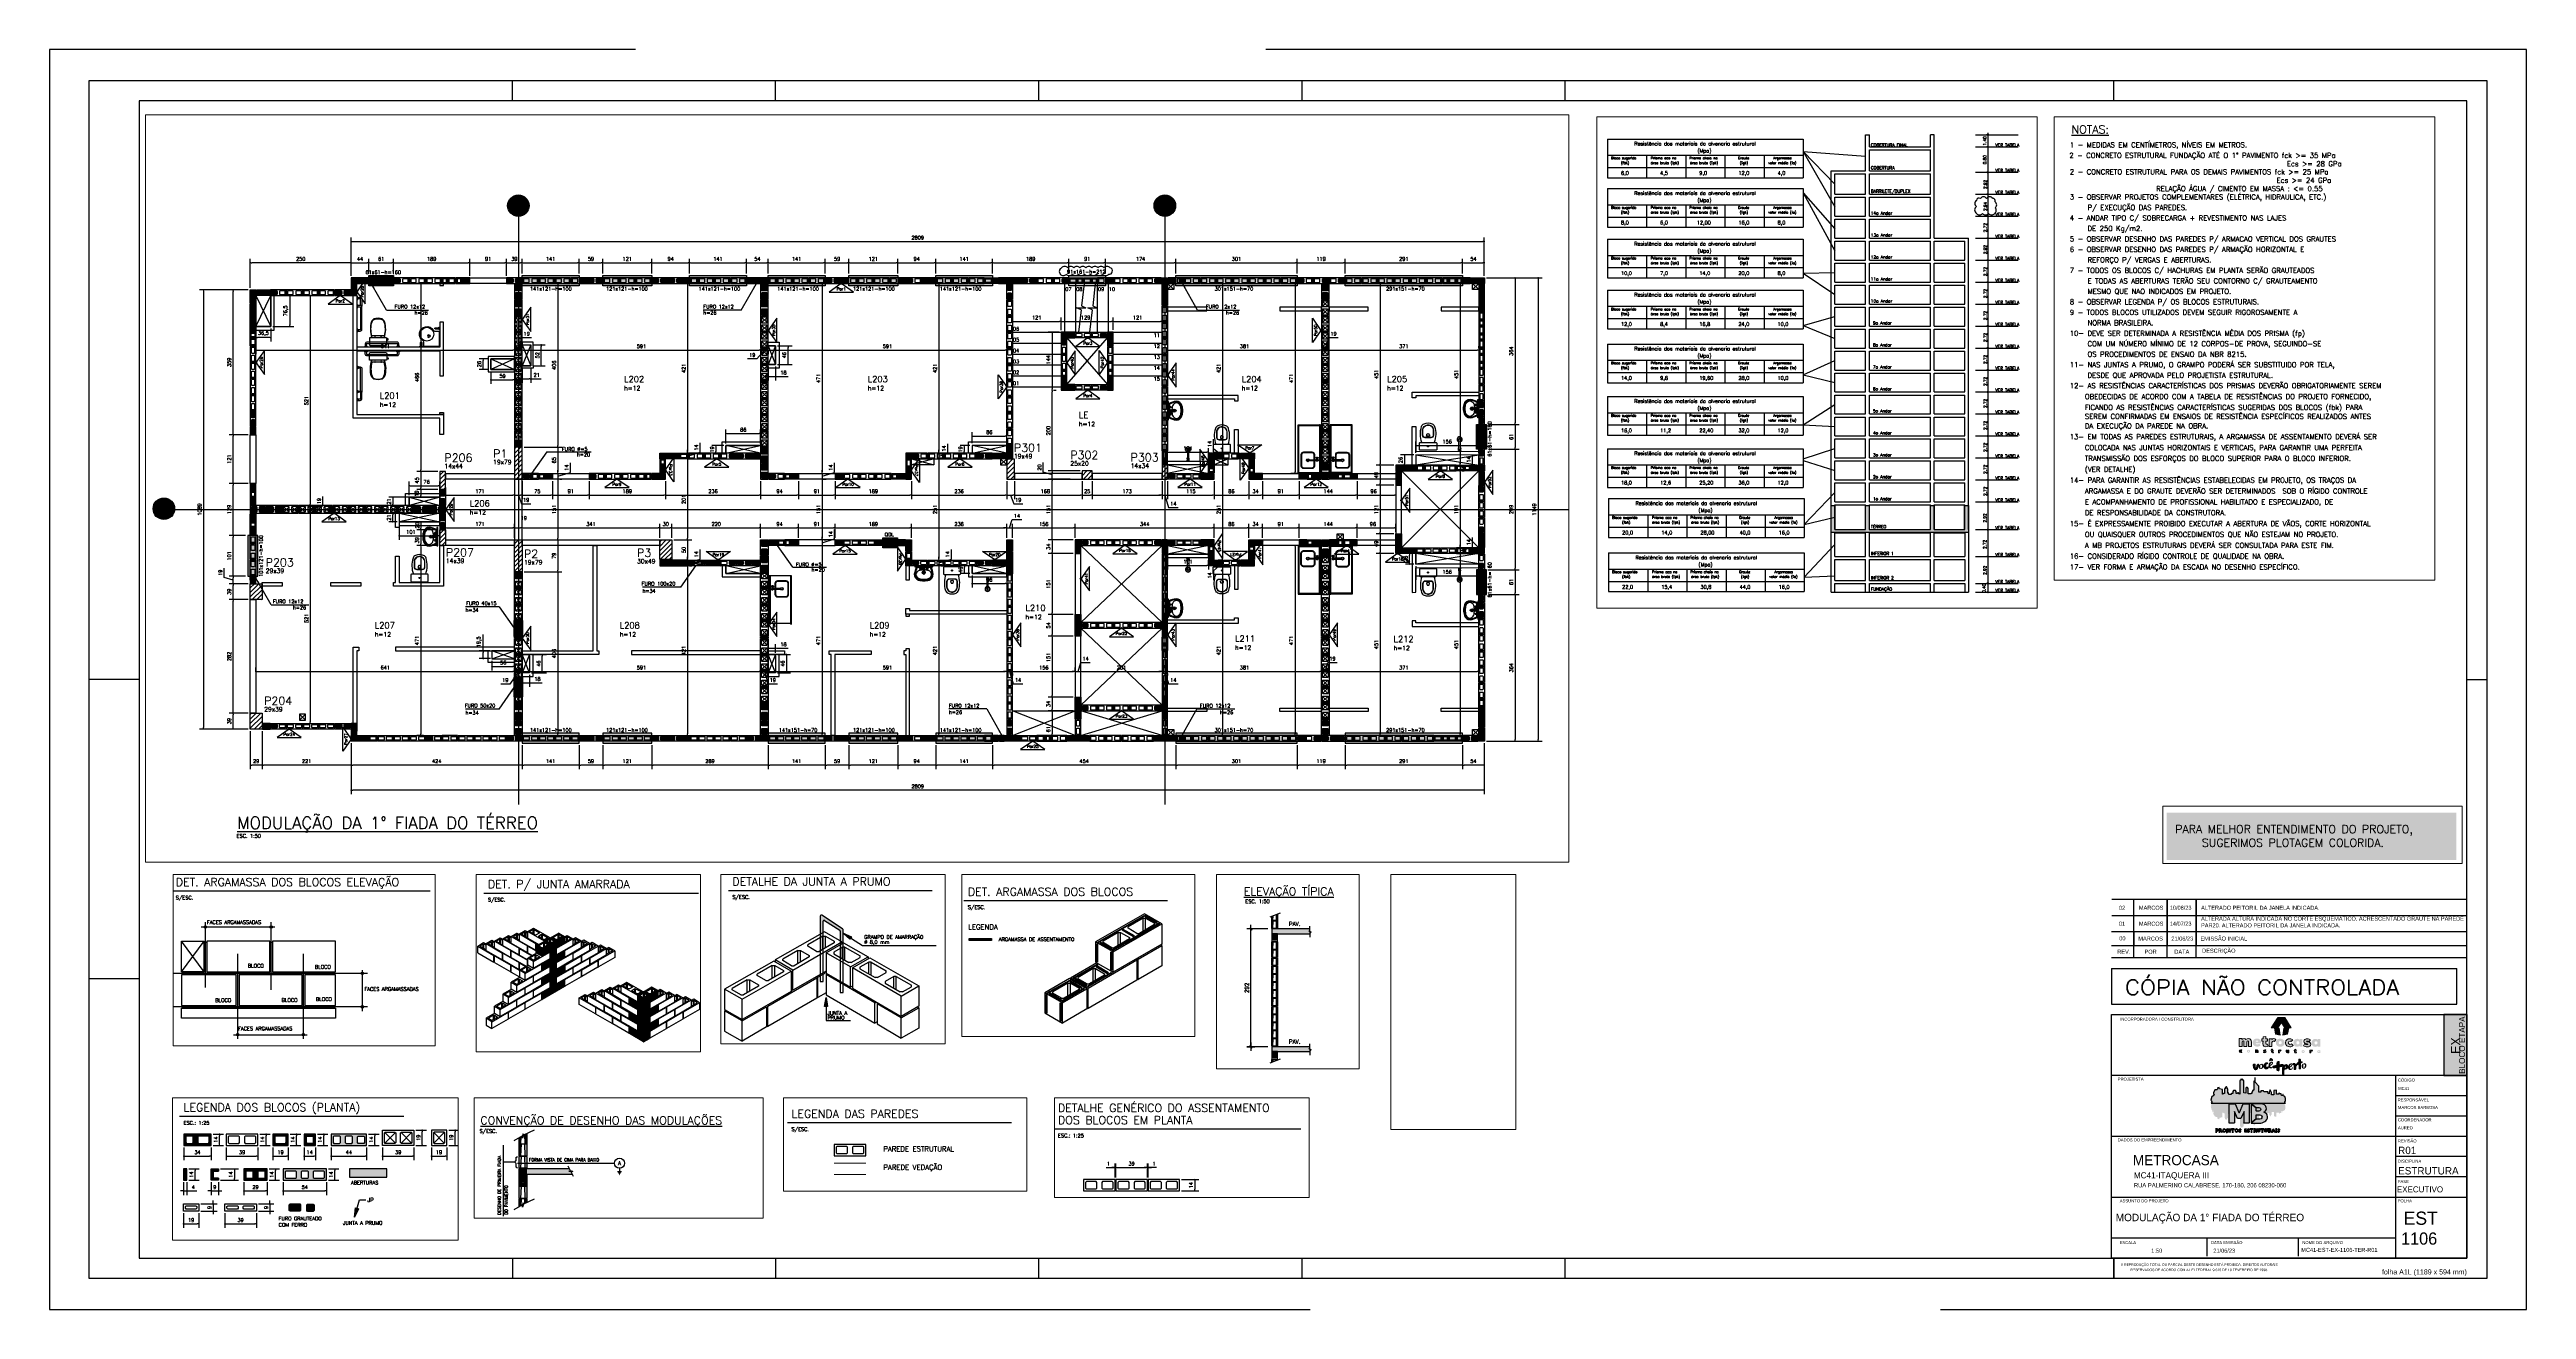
# Paper-space layout 'Layout1' of a CAD drawing. Extents: x 332 to 455, y 66 to 128.
# The model-space entities are those that its viewports show. They can reach past a viewport. Long polylines and large blocks are cut down to what shows.
import ezdxf
from ezdxf.enums import TextEntityAlignment as Align

# ---------------------------------------------------------------- set-up
doc = ezdxf.new("R2010")
doc.units = 0
doc.header["$LTSCALE"] = 25
for name, pattern in [('ACAD_ISO04W100', [30, 24, -3, 0, -3]), ('CENTER', [2, 1.25, -0.25, 0.25, -0.25]), ('DASHED', [19.05, 12.7, -6.35]), ('DASHED2', [0.375, 0.25, -0.125]), ('ESTILO_TQS_0001', [0.45, 0.3, -0.15]), ('ESTILO_TQS_0002', [0.4, 0.1, -0.3]), ('ESTILO_TQS_0004', [3.3, 2, -0.4, 0.05, -0.4, 0.05, -0.4]), ('ESTILO_TQS_0005', [0.2, 0.1, -0.1]), ('HIDDEN', [0.375, 0.25, -0.125])]:
    doc.linetypes.add(name, pattern=pattern)
for name, color, linetype in [('203', 1, 'DASHED2'), ('213', 252, 'Continuous'), ('228', 7, 'Continuous'), ('241', 2, 'Continuous'), ('245', 252, 'Continuous'), ('246', 7, 'Continuous'), ('247', 50, 'Continuous'), ('248', 100, 'Continuous'), ('249', 20, 'Continuous'), ('250', 151, 'Continuous'), ('252', 1, 'Continuous'), ('253', 251, 'Continuous'), ('4', 4, 'Continuous'), ('50', 1, 'Continuous'), ('_ARQUIVO', 7, 'Continuous'), ('ABERTURAS', 53, 'Continuous'), ('ac-furo', 170, 'Continuous'), ('ALVENARIA NÃO ESTRUTURAL', 242, 'Continuous'), ('ARQ-MAR', 2, 'Continuous'), ('ARQ_CAR', 7, 'Continuous'), ('ARQ_CAR-TXT', 7, 'Continuous'), ('ARQ_FOLHA', 7, 'Continuous'), ('ARQ_TXT-2', 2, 'Continuous'), ('ARQ_TXT-4', 4, 'Continuous'), ('ARQ_VISTA 0', 251, 'Continuous'), ('Arranque', 14, 'Continuous'), ('BLOCOS', 2, 'Continuous'), ('Concreto1', 252, 'Continuous'), ('Concreto2', 254, 'Continuous'), ('COTA', 1, 'Continuous'), ('COTAS', 1, 'Continuous'), ('EIXOS', 1, 'ESTILO_TQS_0004'), ('ele-furos', 151, 'DASHED'), ('FERRO', 5, 'Continuous'), ('H1', 251, 'Continuous'), ('H2', 252, 'Continuous'), ('H3', 253, 'Continuous'), ('H4', 254, 'Continuous'), ('H7', 1, 'Continuous'), ('IND-EIXOS', 2, 'Continuous'), ('L-D', 2, 'Continuous'), ('L-N', 4, 'Continuous'), ('Layer 1', 7, 'Continuous'), ('Linha_fina', 1, 'Continuous'), ('Linha_media', 4, 'Continuous'), ('P-D', 2, 'Continuous'), ('P-S', 5, 'Continuous'), ('PENA_01', 1, 'Continuous'), ('PENA_02', 2, 'Continuous'), ('Pena_1', 1, 'Continuous'), ('PENA_10', 253, 'Continuous'), ('Pena_2', 2, 'Continuous'), ('PENA_3', 3, 'Continuous'), ('Pena_4', 4, 'Continuous'), ('PENA_6', 6, 'Continuous'), ('PIL-N', 4, 'Continuous'), ('PORTA', 3, 'ESTILO_TQS_0002'), ('PROJ', 252, 'Continuous'), ('PSG-NV1-HTC-251', 251, 'Continuous'), ('PSG-NV2-FLH-SELO', 1, 'Continuous'), ('SEC-LIN', 1, 'ESTILO_TQS_0002'), ('T1', 2, 'Continuous'), ('T4', 6, 'Continuous'), ('TEXT-EIXOS', 3, 'Continuous'), ('TEXTO', 3, 'Continuous'), ('TJANELA', 2, 'Continuous'), ('ver', 20, 'Continuous'), ('VIGA', 3, 'Continuous'), ('XREF-MC41-BAS-ELE-PLN-TIPO-TERR$0$CMP_ELE_ATOMO', 84, 'Continuous')]:
    doc.layers.add(name, color=color, linetype=linetype)
doc.layers.add('VIEWPORT', color=7, linetype='Continuous', plot=False)
doc.styles.add('01-MILLEU', font='GOTHIC.TTF')
doc.styles.add('CARIMBO', font='romans.shx', dxfattribs={"height": 30})
doc.styles.add('COTA', font='romans.shx')
doc.styles.add('R300', font='SIMPLEX.SHX', dxfattribs={"width": 1.1, "height": 5.5})
doc.styles.add('R80', font='simplex.shx', dxfattribs={"height": 10})
doc.styles.add('ROMANS', font='ROMANS')
doc.styles.get("Standard").update_dxf_attribs({"font": 'romans.shx'})
doc.styles.add('TEXTO', font='romans.shx', dxfattribs={"height": 10})
doc.styles.add('Texto1', font='romans.shx', dxfattribs={"height": 9})
doc.styles.add('Texto2', font='romans.shx', dxfattribs={"height": 12.5})
doc.styles.add('Texto3', font='romans.shx', dxfattribs={"height": 20})
doc.styles.add('Texto4', font='romans.shx', dxfattribs={"height": 30})
doc.styles.add('TQS_ARIAL', font='arial.ttf')
doc.dimstyles.new('forma', dxfattribs={"dimscale": 5, "dimtxt": 1.8, "dimasz": 0.8, "dimexe": 2, "dimexo": 1, "dimgap": 1, "dimtad": 1, "dimdec": 1, "dimzin": 9, "dimtxsty": 'COTA', "dimblk1": 'DOT', "dimblk2": 'DOT', "dimsah": 1, "dimcen": 0, "dimdle": 1, "dimclrd": 256, "dimclre": 256, "dimclrt": 2, "dimadec": 0, "dimazin": 0, "dimtfac": 1, "dimtdec": 0, "dimtmove": 0, "dimatfit": 3, "dimfxl": 1, "dimtolj": 1, "dimtzin": 0, "dimarcsym": 0})
doc.dimstyles.new('ZD1', dxfattribs={"dimtxt": 9, "dimasz": 1, "dimexe": 10, "dimexo": 10, "dimgap": 5, "dimtad": 1, "dimdec": 1, "dimzin": 12, "dimdsep": 46, "dimtxsty": 'R80', "dimblk1": 'ZD1', "dimblk2": 'ZD1', "dimsah": 1, "dimcen": 0.1, "dimdle": 10, "dimclrt": 2, "dimadec": 0, "dimazin": 0, "dimtfac": 1, "dimtdec": 1, "dimtmove": 0, "dimatfit": 3, "dimldrblk": 'ZD1', "dimfxl": 1, "dimtolj": 1, "dimtzin": 12, "dimarcsym": 0})
pattern_1 = [(45, (0, -1000), (-5.61266, 5.61266), [])]
pattern_2 = [(45, (470, -866), (-5.61266, 5.61266), [])]
pattern_3 = [(45, (655, -891), (-5.61266, 5.61266), [])]

# ---------------------------------------------------------------- blocks, each defined once
blk = doc.blocks.new('*U239')
at = {"layer": 'ARQ_CAR-TXT', "true_color": 0x58ba48}
h = blk.add_hatch(color=85, dxfattribs=at)
h.dxf.hatch_style = 1
h.paths.add_polyline_path([(-11.3, 0), (0, 0), (0, 30), (-11.3, 30)])
at = {"layer": 'ARQ_CAR', "color": 5}
blk.add_lwpolyline([(-11.3, 0), (0, 0), (0, 30), (-11.3, 30)], close=True, dxfattribs=at)
at = {"layer": 'ARQ_CAR-TXT', "color": 4, "style": '01-MILLEU'}
blk.add_text('EX', height=4.61, rotation=90, dxfattribs=at).set_placement((-3.3, 10.6))
at = {"layer": 'ARQ_TXT-2', "style": '01-MILLEU'}
blk.add_text('EXECUTIVO', height=2.95, dxfattribs=at).set_placement((-34.5, -57.6))
blk = doc.blocks.new('METROCASA')
at = {"layer": 'Layer 1', "true_color": 0xed1c24}
h = blk.add_hatch(color=240, dxfattribs=at)
h.dxf.hatch_style = 2
h.paths.add_polyline_path([(-1.29, 0.86), (-1.02, -0.59), (0.13, -0.85), (-0.13, 0.85)])
h.paths.add_polyline_path([(2.84, 0.94), (1.22, 3.51), (-0.37, 3.52), (1.27, 0.94)])
h.paths.add_polyline_path([(-2.08, 0.96), (-0.44, 0.95), (0.36, 2.19), (-0.45, 3.48)])
h.paths.add_polyline_path([(0.77, -0.85), (1.92, -0.6), (2.21, 0.84), (1.05, 0.84)])
at = {"layer": 'Layer 1', "true_color": 0x404041}
h = blk.add_hatch(color=250, dxfattribs=at)
h.dxf.hatch_style = 2
edge = h.paths.add_edge_path()
edge.add_spline(control_points=[(-3.66, -4.74), (-3.71, -4.74), (-3.72, -4.72), (-3.72, -4.71), (-3.72, -4.68), (-3.69, -4.68), (-3.66, -4.68), (-3.6, -4.68), (-3.52, -4.7), (-3.48, -4.72), (-3.48, -4.72), (-3.38, -4.57), (-3.38, -4.57), (-3.44, -4.52), (-3.54, -4.48), (-3.65, -4.48), (-3.81, -4.48), (-3.97, -4.54), (-3.97, -4.71), (-3.97, -4.87), (-3.81, -4.92), (-3.68, -4.93), (-3.63, -4.93), (-3.61, -4.94), (-3.61, -4.97), (-3.61, -4.99), (-3.63, -5), (-3.68, -5), (-3.73, -5), (-3.81, -4.99), (-3.92, -4.92), (-3.92, -4.92), (-4, -5.11), (-4, -5.11), (-3.92, -5.16), (-3.79, -5.2), (-3.67, -5.2), (-3.51, -5.2), (-3.36, -5.14), (-3.35, -4.97), (-3.35, -4.79), (-3.52, -4.75), (-3.66, -4.74)], knot_values=[0, 0, 0, 0, 1, 1, 1, 2, 2, 2, 3, 3, 3, 4, 4, 4, 5, 5, 5, 6, 6, 6, 7, 7, 7, 8, 8, 8, 9, 9, 9, 10, 10, 10, 11, 11, 11, 12, 12, 12, 13, 13, 13, 14, 14, 14, 14], degree=3, periodic=0)
edge = h.paths.add_edge_path()
edge.add_spline(control_points=[(-5.55, -4.47), (-5.62, -4.47), (-5.7, -4.5), (-5.76, -4.56), (-5.76, -4.56), (-5.77, -4.49), (-5.77, -4.49), (-5.77, -4.49), (-6, -4.49), (-6, -4.49), (-6, -4.49), (-6, -5.17), (-6, -5.17), (-6, -5.17), (-5.75, -5.17), (-5.75, -5.17), (-5.75, -5.17), (-5.75, -4.81), (-5.75, -4.81), (-5.75, -4.72), (-5.69, -4.68), (-5.63, -4.68), (-5.58, -4.68), (-5.54, -4.71), (-5.54, -4.79), (-5.54, -4.79), (-5.54, -5.17), (-5.54, -5.17), (-5.54, -5.17), (-5.29, -5.17), (-5.29, -5.17), (-5.29, -5.17), (-5.28, -4.79), (-5.28, -4.79), (-5.28, -4.55), (-5.4, -4.48), (-5.55, -4.47)], knot_values=[0, 0, 0, 0, 1, 1, 1, 2, 2, 2, 3, 3, 3, 4, 4, 4, 5, 5, 5, 6, 6, 6, 7, 7, 7, 8, 8, 8, 9, 9, 9, 10, 10, 10, 11, 11, 11, 12, 12, 12, 12], degree=3, periodic=0)
edge = h.paths.add_edge_path()
edge.add_spline(control_points=[(-7.69, -4.46), (-7.89, -4.46), (-8.08, -4.57), (-8.08, -4.82), (-8.08, -5.06), (-7.89, -5.17), (-7.69, -5.17), (-7.5, -5.18), (-7.3, -5.07), (-7.3, -4.82), (-7.3, -4.57), (-7.49, -4.47), (-7.69, -4.46)], knot_values=[0, 0, 0, 0, 1, 1, 1, 2, 2, 2, 3, 3, 3, 4, 4, 4, 4], degree=3, periodic=0)
edge = h.paths.add_edge_path()
edge.add_spline(control_points=[(-7.69, -4.97), (-7.78, -4.97), (-7.83, -4.9), (-7.83, -4.82), (-7.83, -4.74), (-7.78, -4.67), (-7.69, -4.67), (-7.6, -4.67), (-7.55, -4.74), (-7.55, -4.82), (-7.55, -4.9), (-7.61, -4.97), (-7.69, -4.97)], knot_values=[0, 0, 0, 0, 1, 1, 1, 2, 2, 2, 3, 3, 3, 4, 4, 4, 4], degree=3, periodic=0)
edge = h.paths.add_edge_path()
edge.add_spline(control_points=[(-9.57, -4.95), (-9.67, -4.95), (-9.72, -4.88), (-9.72, -4.81), (-9.72, -4.73), (-9.67, -4.66), (-9.57, -4.66), (-9.53, -4.66), (-9.49, -4.67), (-9.46, -4.71), (-9.46, -4.71), (-9.32, -4.56), (-9.32, -4.56), (-9.39, -4.49), (-9.49, -4.45), (-9.59, -4.45), (-9.78, -4.45), (-9.97, -4.56), (-9.97, -4.81), (-9.97, -5.06), (-9.78, -5.16), (-9.59, -5.16), (-9.48, -5.16), (-9.39, -5.12), (-9.3, -5.05), (-9.3, -5.05), (-9.45, -4.9), (-9.45, -4.9), (-9.48, -4.93), (-9.53, -4.95), (-9.57, -4.95)], knot_values=[0, 0, 0, 0, 1, 1, 1, 2, 2, 2, 3, 3, 3, 4, 4, 4, 5, 5, 5, 6, 6, 6, 7, 7, 7, 8, 8, 8, 9, 9, 9, 10, 10, 10, 10], degree=3, periodic=0)
edge = h.paths.add_edge_path()
edge.add_spline(control_points=[(-1.68, -5), (-1.72, -5), (-1.74, -4.98), (-1.74, -4.93), (-1.74, -4.93), (-1.74, -4.71), (-1.74, -4.71), (-1.74, -4.71), (-1.59, -4.71), (-1.59, -4.71), (-1.59, -4.71), (-1.59, -4.52), (-1.59, -4.52), (-1.59, -4.52), (-1.74, -4.52), (-1.74, -4.52), (-1.74, -4.52), (-1.74, -4.32), (-1.74, -4.32), (-1.74, -4.32), (-1.99, -4.34), (-1.99, -4.34), (-1.99, -4.34), (-1.99, -4.51), (-1.99, -4.51), (-1.99, -4.51), (-2.1, -4.51), (-2.1, -4.51), (-2.1, -4.51), (-2.1, -4.71), (-2.1, -4.71), (-2.1, -4.71), (-1.99, -4.71), (-1.99, -4.71), (-1.99, -4.71), (-1.99, -4.93), (-1.99, -4.93), (-2, -5.14), (-1.88, -5.21), (-1.74, -5.21), (-1.67, -5.21), (-1.61, -5.19), (-1.55, -5.16), (-1.55, -5.16), (-1.6, -4.97), (-1.6, -4.97), (-1.62, -4.99), (-1.65, -5), (-1.68, -5)], knot_values=[0, 0, 0, 0, 1, 1, 1, 2, 2, 2, 3, 3, 3, 4, 4, 4, 5, 5, 5, 6, 6, 6, 7, 7, 7, 8, 8, 8, 9, 9, 9, 10, 10, 10, 11, 11, 11, 12, 12, 12, 13, 13, 13, 14, 14, 14, 15, 15, 15, 16, 16, 16, 16], degree=3, periodic=0)
edge = h.paths.add_edge_path()
edge.add_spline(control_points=[(9.78, -4.57), (9.78, -4.57), (9.77, -4.65), (9.77, -4.65), (9.73, -4.59), (9.66, -4.56), (9.57, -4.56), (9.37, -4.56), (9.24, -4.71), (9.24, -4.91), (9.24, -5.11), (9.35, -5.25), (9.55, -5.26), (9.62, -5.27), (9.71, -5.24), (9.77, -5.18), (9.77, -5.18), (9.78, -5.25), (9.78, -5.25), (9.78, -5.25), (10.01, -5.25), (10.01, -5.25), (10.01, -5.25), (10.02, -4.57), (10.02, -4.57), (10.02, -4.57), (9.78, -4.57), (9.78, -4.57)], knot_values=[0, 0, 0, 0, 1, 1, 1, 2, 2, 2, 3, 3, 3, 4, 4, 4, 5, 5, 5, 6, 6, 6, 7, 7, 7, 8, 8, 8, 9, 9, 9, 9], degree=3, periodic=0)
edge = h.paths.add_edge_path()
edge.add_spline(control_points=[(9.62, -5.06), (9.55, -5.06), (9.49, -5), (9.49, -4.91), (9.49, -4.82), (9.55, -4.76), (9.62, -4.76), (9.71, -4.76), (9.76, -4.82), (9.76, -4.91), (9.76, -4.99), (9.71, -5.06), (9.62, -5.06)], knot_values=[0, 0, 0, 0, 1, 1, 1, 2, 2, 2, 3, 3, 3, 4, 4, 4, 4], degree=3, periodic=0)
edge = h.paths.add_edge_path()
edge.add_spline(control_points=[(7.69, -4.64), (7.69, -4.64), (7.68, -4.56), (7.68, -4.56), (7.68, -4.56), (7.45, -4.56), (7.45, -4.56), (7.45, -4.56), (7.45, -5.24), (7.45, -5.24), (7.45, -5.24), (7.7, -5.24), (7.7, -5.24), (7.7, -5.24), (7.7, -4.89), (7.7, -4.89), (7.7, -4.8), (7.76, -4.76), (7.82, -4.76), (7.86, -4.76), (7.89, -4.77), (7.93, -4.8), (7.93, -4.8), (8.04, -4.62), (8.04, -4.62), (7.99, -4.57), (7.93, -4.55), (7.86, -4.55), (7.79, -4.55), (7.73, -4.57), (7.69, -4.64)], knot_values=[0, 0, 0, 0, 1, 1, 1, 2, 2, 2, 3, 3, 3, 4, 4, 4, 5, 5, 5, 6, 6, 6, 7, 7, 7, 8, 8, 8, 9, 9, 9, 10, 10, 10, 10], degree=3, periodic=0)
edge = h.paths.add_edge_path()
edge.add_spline(control_points=[(5.76, -4.54), (5.56, -4.54), (5.37, -4.64), (5.37, -4.89), (5.37, -5.14), (5.56, -5.24), (5.75, -5.25), (5.95, -5.25), (6.14, -5.14), (6.14, -4.89), (6.15, -4.65), (5.96, -4.54), (5.76, -4.54)], knot_values=[0, 0, 0, 0, 1, 1, 1, 2, 2, 2, 3, 3, 3, 4, 4, 4, 4], degree=3, periodic=0)
edge = h.paths.add_edge_path()
edge.add_spline(control_points=[(5.76, -5.04), (5.67, -5.04), (5.62, -4.97), (5.62, -4.89), (5.62, -4.81), (5.67, -4.74), (5.76, -4.74), (5.85, -4.74), (5.9, -4.81), (5.9, -4.89), (5.9, -4.97), (5.84, -5.04), (5.76, -5.04)], knot_values=[0, 0, 0, 0, 1, 1, 1, 2, 2, 2, 3, 3, 3, 4, 4, 4, 4], degree=3, periodic=0)
edge = h.paths.add_edge_path()
edge.add_spline(control_points=[(4, -5.03), (3.96, -5.03), (3.94, -5.01), (3.93, -4.96), (3.93, -4.96), (3.94, -4.74), (3.94, -4.74), (3.94, -4.74), (4.09, -4.74), (4.09, -4.74), (4.09, -4.74), (4.09, -4.55), (4.09, -4.55), (4.09, -4.55), (3.94, -4.55), (3.94, -4.55), (3.94, -4.55), (3.94, -4.35), (3.94, -4.35), (3.94, -4.35), (3.69, -4.38), (3.69, -4.38), (3.69, -4.38), (3.69, -4.54), (3.69, -4.54), (3.69, -4.54), (3.58, -4.54), (3.58, -4.54), (3.58, -4.54), (3.58, -4.74), (3.58, -4.74), (3.58, -4.74), (3.69, -4.74), (3.69, -4.74), (3.69, -4.74), (3.68, -4.96), (3.68, -4.96), (3.68, -5.17), (3.8, -5.24), (3.93, -5.24), (4, -5.24), (4.07, -5.22), (4.13, -5.19), (4.13, -5.19), (4.08, -5), (4.08, -5), (4.05, -5.02), (4.03, -5.03), (4, -5.03)], knot_values=[0, 0, 0, 0, 1, 1, 1, 2, 2, 2, 3, 3, 3, 4, 4, 4, 5, 5, 5, 6, 6, 6, 7, 7, 7, 8, 8, 8, 9, 9, 9, 10, 10, 10, 11, 11, 11, 12, 12, 12, 13, 13, 13, 14, 14, 14, 15, 15, 15, 16, 16, 16, 16], degree=3, periodic=0)
edge = h.paths.add_edge_path()
edge.add_spline(control_points=[(2.03, -4.89), (2.03, -4.98), (1.97, -5.02), (1.91, -5.02), (1.87, -5.02), (1.82, -4.99), (1.82, -4.9), (1.82, -4.9), (1.82, -4.53), (1.82, -4.53), (1.82, -4.53), (1.57, -4.53), (1.57, -4.53), (1.57, -4.53), (1.57, -4.9), (1.57, -4.9), (1.57, -5.15), (1.69, -5.22), (1.83, -5.22), (1.9, -5.23), (1.99, -5.2), (2.05, -5.14), (2.05, -5.14), (2.06, -5.21), (2.06, -5.21), (2.06, -5.21), (2.28, -5.21), (2.28, -5.21), (2.28, -5.21), (2.28, -4.53), (2.28, -4.53), (2.28, -4.53), (2.03, -4.53), (2.03, -4.53), (2.03, -4.53), (2.03, -4.89), (2.03, -4.89)], knot_values=[0, 0, 0, 0, 1, 1, 1, 2, 2, 2, 3, 3, 3, 4, 4, 4, 5, 5, 5, 6, 6, 6, 7, 7, 7, 8, 8, 8, 9, 9, 9, 10, 10, 10, 11, 11, 11, 12, 12, 12, 12], degree=3, periodic=0)
edge = h.paths.add_edge_path()
edge.add_spline(control_points=[(-0.02, -4.59), (-0.02, -4.59), (-0.04, -4.52), (-0.04, -4.52), (-0.04, -4.52), (-0.26, -4.52), (-0.26, -4.52), (-0.26, -4.52), (-0.27, -5.2), (-0.27, -5.2), (-0.27, -5.2), (-0.02, -5.2), (-0.02, -5.2), (-0.02, -5.2), (-0.01, -4.85), (-0.01, -4.85), (-0.01, -4.76), (0.04, -4.72), (0.1, -4.72), (0.15, -4.72), (0.18, -4.73), (0.22, -4.76), (0.22, -4.76), (0.32, -4.58), (0.32, -4.58), (0.28, -4.53), (0.21, -4.51), (0.14, -4.5), (0.08, -4.5), (0.01, -4.53), (-0.02, -4.59)], knot_values=[0, 0, 0, 0, 1, 1, 1, 2, 2, 2, 3, 3, 3, 4, 4, 4, 5, 5, 5, 6, 6, 6, 7, 7, 7, 8, 8, 8, 9, 9, 9, 10, 10, 10, 10], degree=3, periodic=0)
at = {"layer": 'Layer 1', "true_color": 0xed1c24}
h = blk.add_hatch(color=240, dxfattribs=at)
h.dxf.hatch_style = 2
edge = h.paths.add_edge_path()
edge.add_spline(control_points=[(-1.94, -1.96), (-1.94, -1.96), (-1.98, -1.76), (-1.98, -1.76), (-1.98, -1.76), (-2.62, -1.75), (-2.62, -1.75), (-2.62, -1.75), (-2.63, -3.66), (-2.63, -3.66), (-2.63, -3.66), (-1.92, -3.66), (-1.92, -3.66), (-1.92, -3.66), (-1.91, -2.67), (-1.91, -2.67), (-1.91, -2.42), (-1.76, -2.31), (-1.58, -2.31), (-1.46, -2.31), (-1.38, -2.34), (-1.26, -2.43), (-1.26, -2.43), (-0.98, -1.92), (-0.98, -1.92), (-1.1, -1.79), (-1.28, -1.71), (-1.48, -1.71), (-1.66, -1.71), (-1.84, -1.79), (-1.94, -1.96)], knot_values=[0, 0, 0, 0, 1, 1, 1, 2, 2, 2, 3, 3, 3, 4, 4, 4, 5, 5, 5, 6, 6, 6, 7, 7, 7, 8, 8, 8, 9, 9, 9, 10, 10, 10, 10], degree=3, periodic=0)
edge = h.paths.add_edge_path()
edge.add_spline(control_points=[(-5.6, -1.69), (-6.11, -1.69), (-6.66, -1.99), (-6.66, -2.69), (-6.67, -3.38), (-6.16, -3.68), (-5.56, -3.68), (-5.23, -3.68), (-4.92, -3.58), (-4.69, -3.37), (-4.69, -3.37), (-5.04, -2.98), (-5.04, -2.98), (-5.16, -3.07), (-5.32, -3.13), (-5.53, -3.13), (-5.68, -3.13), (-5.9, -3.06), (-5.95, -2.89), (-5.95, -2.89), (-4.62, -2.89), (-4.62, -2.89), (-4.45, -2.14), (-4.92, -1.69), (-5.6, -1.69)], knot_values=[0, 0, 0, 0, 1, 1, 1, 2, 2, 2, 3, 3, 3, 4, 4, 4, 5, 5, 5, 6, 6, 6, 7, 7, 7, 8, 8, 8, 8], degree=3, periodic=0)
edge = h.paths.add_edge_path()
edge.add_spline(control_points=[(-5.94, -2.43), (-5.89, -2.12), (-5.27, -2.13), (-5.25, -2.43), (-5.25, -2.43), (-5.94, -2.43), (-5.94, -2.43)], knot_values=[0, 0, 0, 0, 1, 1, 1, 2, 2, 2, 2], degree=3, periodic=0)
edge = h.paths.add_edge_path()
edge.add_spline(control_points=[(4.86, -2), (4.76, -1.84), (4.58, -1.75), (4.31, -1.75), (3.75, -1.74), (3.38, -2.17), (3.38, -2.74), (3.37, -3.29), (3.68, -3.69), (4.24, -3.73), (4.45, -3.74), (4.71, -3.67), (4.87, -3.49), (4.87, -3.49), (4.9, -3.7), (4.9, -3.7), (4.9, -3.7), (5.56, -3.7), (5.56, -3.7), (5.56, -3.7), (5.57, -1.8), (5.57, -1.8), (5.57, -1.8), (4.9, -1.79), (4.9, -1.79), (4.9, -1.79), (4.86, -2), (4.86, -2)], knot_values=[0, 0, 0, 0, 1, 1, 1, 2, 2, 2, 3, 3, 3, 4, 4, 4, 5, 5, 5, 6, 6, 6, 7, 7, 7, 8, 8, 8, 9, 9, 9, 9], degree=3, periodic=0)
edge = h.paths.add_edge_path()
edge.add_spline(control_points=[(4.46, -3.16), (4.25, -3.16), (4.08, -3.01), (4.08, -2.74), (4.08, -2.47), (4.25, -2.32), (4.47, -2.32), (4.72, -2.32), (4.86, -2.49), (4.86, -2.74), (4.86, -2.97), (4.7, -3.16), (4.46, -3.16)], knot_values=[0, 0, 0, 0, 1, 1, 1, 2, 2, 2, 3, 3, 3, 4, 4, 4, 4], degree=3, periodic=0)
edge = h.paths.add_edge_path()
edge.add_spline(control_points=[(-7.68, -1.68), (-7.94, -1.68), (-8.15, -1.76), (-8.31, -1.95), (-8.4, -1.77), (-8.59, -1.69), (-8.78, -1.68), (-8.98, -1.68), (-9.19, -1.76), (-9.31, -1.92), (-9.31, -1.92), (-9.36, -1.72), (-9.36, -1.72), (-9.36, -1.72), (-9.95, -1.71), (-9.95, -1.71), (-9.95, -1.71), (-9.96, -3.62), (-9.96, -3.62), (-9.96, -3.62), (-9.26, -3.62), (-9.26, -3.62), (-9.26, -3.62), (-9.25, -2.58), (-9.25, -2.58), (-9.25, -2.37), (-9.12, -2.27), (-9, -2.27), (-8.87, -2.27), (-8.8, -2.35), (-8.8, -2.57), (-8.8, -2.57), (-8.81, -3.62), (-8.81, -3.62), (-8.81, -3.62), (-8.11, -3.63), (-8.11, -3.63), (-8.11, -3.63), (-8.1, -2.58), (-8.1, -2.58), (-8.1, -2.37), (-7.98, -2.29), (-7.86, -2.29), (-7.75, -2.29), (-7.66, -2.37), (-7.66, -2.57), (-7.66, -2.57), (-7.67, -3.63), (-7.67, -3.63), (-7.67, -3.63), (-6.96, -3.63), (-6.96, -3.63), (-6.96, -3.63), (-6.95, -2.57), (-6.95, -2.57), (-6.95, -1.94), (-7.26, -1.68), (-7.68, -1.68)], knot_values=[0, 0, 0, 0, 1, 1, 1, 2, 2, 2, 3, 3, 3, 4, 4, 4, 5, 5, 5, 6, 6, 6, 7, 7, 7, 8, 8, 8, 9, 9, 9, 10, 10, 10, 11, 11, 11, 12, 12, 12, 13, 13, 13, 14, 14, 14, 15, 15, 15, 16, 16, 16, 17, 17, 17, 18, 18, 18, 19, 19, 19, 19], degree=3, periodic=0)
edge = h.paths.add_edge_path()
edge.add_spline(control_points=[(-3.23, -3.11), (-3.34, -3.11), (-3.41, -3.06), (-3.42, -2.93), (-3.42, -2.93), (-3.41, -2.3), (-3.41, -2.3), (-3.41, -2.3), (-2.98, -2.3), (-2.98, -2.3), (-2.98, -2.3), (-2.98, -1.76), (-2.98, -1.76), (-2.98, -1.76), (-3.41, -1.76), (-3.41, -1.76), (-3.41, -1.76), (-3.4, -1.21), (-3.4, -1.21), (-3.4, -1.21), (-4.11, -1.28), (-4.11, -1.28), (-4.11, -1.28), (-4.11, -1.76), (-4.11, -1.76), (-4.11, -1.76), (-4.42, -1.75), (-4.42, -1.75), (-4.42, -1.75), (-4.42, -2.3), (-4.42, -2.3), (-4.42, -2.3), (-4.11, -2.3), (-4.11, -2.3), (-4.11, -2.3), (-4.12, -2.92), (-4.12, -2.92), (-4.13, -3.52), (-3.79, -3.69), (-3.42, -3.7), (-3.22, -3.7), (-3.03, -3.66), (-2.87, -3.57), (-2.87, -3.57), (-3.02, -3.05), (-3.02, -3.05), (-3.08, -3.09), (-3.16, -3.11), (-3.23, -3.11)], knot_values=[0, 0, 0, 0, 1, 1, 1, 2, 2, 2, 3, 3, 3, 4, 4, 4, 5, 5, 5, 6, 6, 6, 7, 7, 7, 8, 8, 8, 9, 9, 9, 10, 10, 10, 11, 11, 11, 12, 12, 12, 13, 13, 13, 14, 14, 14, 15, 15, 15, 16, 16, 16, 16], degree=3, periodic=0)
edge = h.paths.add_edge_path()
edge.add_spline(control_points=[(2.53, -3.13), (2.26, -3.13), (2.12, -2.94), (2.12, -2.74), (2.12, -2.5), (2.27, -2.3), (2.54, -2.3), (2.66, -2.3), (2.77, -2.35), (2.86, -2.44), (2.86, -2.44), (3.24, -2.04), (3.24, -2.04), (3.04, -1.84), (2.77, -1.74), (2.5, -1.74), (1.96, -1.73), (1.43, -2.04), (1.42, -2.73), (1.42, -3.44), (1.94, -3.72), (2.5, -3.72), (2.78, -3.72), (3.06, -3.6), (3.28, -3.4), (3.28, -3.4), (2.88, -2.98), (2.88, -2.98), (2.79, -3.08), (2.66, -3.13), (2.53, -3.13)], knot_values=[0, 0, 0, 0, 1, 1, 1, 2, 2, 2, 3, 3, 3, 4, 4, 4, 5, 5, 5, 6, 6, 6, 7, 7, 7, 8, 8, 8, 9, 9, 9, 10, 10, 10, 10], degree=3, periodic=0)
edge = h.paths.add_edge_path()
edge.add_spline(control_points=[(9.37, -1.82), (9.37, -1.82), (9.33, -2.02), (9.33, -2.02), (9.23, -1.87), (9.04, -1.77), (8.77, -1.77), (8.22, -1.77), (7.85, -2.2), (7.84, -2.76), (7.84, -3.31), (8.15, -3.71), (8.71, -3.75), (8.92, -3.76), (9.17, -3.7), (9.34, -3.51), (9.34, -3.51), (9.37, -3.72), (9.37, -3.72), (9.37, -3.72), (10.02, -3.72), (10.02, -3.72), (10.02, -3.72), (10.03, -1.82), (10.03, -1.82), (10.03, -1.82), (9.37, -1.82), (9.37, -1.82)], knot_values=[0, 0, 0, 0, 1, 1, 1, 2, 2, 2, 3, 3, 3, 4, 4, 4, 5, 5, 5, 6, 6, 6, 7, 7, 7, 8, 8, 8, 9, 9, 9, 9], degree=3, periodic=0)
edge = h.paths.add_edge_path()
edge.add_spline(control_points=[(8.93, -3.18), (8.71, -3.18), (8.55, -3.03), (8.55, -2.76), (8.55, -2.5), (8.72, -2.34), (8.93, -2.35), (9.18, -2.35), (9.32, -2.51), (9.32, -2.77), (9.32, -2.99), (9.17, -3.18), (8.93, -3.18)], knot_values=[0, 0, 0, 0, 1, 1, 1, 2, 2, 2, 3, 3, 3, 4, 4, 4, 4], degree=3, periodic=0)
edge = h.paths.add_edge_path()
edge.add_spline(control_points=[(6.78, -2.48), (6.66, -2.48), (6.63, -2.42), (6.63, -2.39), (6.63, -2.32), (6.7, -2.29), (6.8, -2.3), (6.96, -2.29), (7.18, -2.35), (7.28, -2.41), (7.28, -2.41), (7.58, -1.99), (7.58, -1.99), (7.4, -1.85), (7.12, -1.76), (6.81, -1.76), (6.36, -1.75), (5.93, -1.92), (5.93, -2.38), (5.92, -2.84), (6.37, -2.99), (6.74, -3), (6.88, -3.02), (6.94, -3.05), (6.94, -3.11), (6.94, -3.17), (6.87, -3.2), (6.75, -3.2), (6.59, -3.19), (6.36, -3.18), (6.07, -2.98), (6.07, -2.98), (5.84, -3.5), (5.84, -3.5), (6.05, -3.66), (6.43, -3.75), (6.76, -3.76), (7.22, -3.76), (7.65, -3.58), (7.65, -3.11), (7.65, -2.61), (7.17, -2.49), (6.78, -2.48)], knot_values=[0, 0, 0, 0, 1, 1, 1, 2, 2, 2, 3, 3, 3, 4, 4, 4, 5, 5, 5, 6, 6, 6, 7, 7, 7, 8, 8, 8, 9, 9, 9, 10, 10, 10, 11, 11, 11, 12, 12, 12, 13, 13, 13, 14, 14, 14, 14], degree=3, periodic=0)
edge = h.paths.add_edge_path()
edge.add_spline(control_points=[(0.13, -1.72), (-0.42, -1.72), (-0.95, -2.01), (-0.96, -2.72), (-0.96, -3.41), (-0.42, -3.71), (0.12, -3.72), (0.66, -3.72), (1.21, -3.42), (1.22, -2.73), (1.22, -2.03), (0.7, -1.73), (0.13, -1.72)], knot_values=[0, 0, 0, 0, 1, 1, 1, 2, 2, 2, 3, 3, 3, 4, 4, 4, 4], degree=3, periodic=0)
edge = h.paths.add_edge_path()
edge.add_spline(control_points=[(0.13, -3.13), (-0.12, -3.13), (-0.27, -2.94), (-0.26, -2.72), (-0.26, -2.5), (-0.12, -2.3), (0.13, -2.31), (0.38, -2.31), (0.52, -2.5), (0.52, -2.72), (0.52, -2.96), (0.37, -3.14), (0.13, -3.13)], knot_values=[0, 0, 0, 0, 1, 1, 1, 2, 2, 2, 3, 3, 3, 4, 4, 4, 4], degree=3, periodic=0)
at = {"layer": 'Layer 1', "true_color": 0x404041}
h = blk.add_hatch(color=250, dxfattribs=at)
h.dxf.hatch_style = 2
edge = h.paths.add_edge_path()
edge.add_spline(control_points=[(-2.43, -7.17), (-2.4, -7.16), (-2.38, -7.15), (-2.36, -7.14), (-2.33, -7.13), (-2.31, -7.11), (-2.3, -7.09), (-2.28, -7.07), (-2.26, -7.04), (-2.24, -7.01), (-2.22, -6.98), (-2.2, -6.95), (-2.17, -6.92), (-2.15, -6.93), (-2.11, -6.95), (-2.08, -6.98), (-2.05, -7.01), (-2.01, -7.04), (-1.98, -7.06), (-1.94, -7.09), (-1.9, -7.11), (-1.87, -7.13), (-1.84, -7.14), (-1.81, -7.14), (-1.78, -7.12), (-1.75, -7.1), (-1.75, -7.07), (-1.76, -7.02), (-1.78, -6.98), (-1.8, -6.94), (-1.84, -6.89), (-1.87, -6.84), (-1.91, -6.8), (-1.96, -6.76), (-2, -6.72), (-2.04, -6.69), (-2.07, -6.68), (-2.11, -6.66), (-2.15, -6.65), (-2.18, -6.64), (-2.21, -6.64), (-2.24, -6.64), (-2.26, -6.65), (-2.29, -6.66), (-2.31, -6.68), (-2.33, -6.71), (-2.35, -6.73), (-2.36, -6.77), (-2.38, -6.82), (-2.4, -6.84), (-2.41, -6.87), (-2.43, -6.91), (-2.44, -6.95), (-2.46, -6.99), (-2.47, -7.03), (-2.48, -7.07), (-2.48, -7.11), (-2.48, -7.14), (-2.47, -7.16), (-2.46, -7.18), (-2.43, -7.17)], knot_values=[0, 0, 0, 0, 1, 1, 1, 2, 2, 2, 3, 3, 3, 4, 4, 4, 5, 5, 5, 6, 6, 6, 7, 7, 7, 8, 8, 8, 9, 9, 9, 10, 10, 10, 11, 11, 11, 12, 12, 12, 13, 13, 13, 14, 14, 14, 15, 15, 15, 16, 16, 16, 17, 17, 17, 18, 18, 18, 19, 19, 19, 20, 20, 20, 20], degree=3, periodic=0)
edge = h.paths.add_edge_path()
edge.add_spline(control_points=[(-5.26, -8.04), (-5.28, -8.03), (-5.33, -8.05), (-5.4, -8.1), (-5.49, -8.17), (-5.55, -8.25), (-5.6, -8.35), (-5.65, -8.45), (-5.69, -8.55), (-5.71, -8.65), (-5.74, -8.76), (-5.76, -8.85), (-5.77, -8.93), (-5.78, -9.02), (-5.8, -9.07), (-5.81, -9.1), (-5.83, -9.13), (-5.85, -9.12), (-5.88, -9.08), (-5.91, -9.04), (-5.94, -8.98), (-5.97, -8.89), (-6, -8.8), (-6.02, -8.7), (-6.04, -8.57), (-6.05, -8.44), (-6.05, -8.3), (-6.03, -8.14), (-6.03, -8.11), (-6.04, -8.08), (-6.06, -8.06), (-6.09, -8.03), (-6.12, -8.01), (-6.16, -8), (-6.2, -7.98), (-6.25, -7.98), (-6.3, -7.98), (-6.35, -7.99), (-6.4, -8), (-6.45, -8.03), (-6.48, -8.05), (-6.5, -8.08), (-6.52, -8.13), (-6.53, -8.18), (-6.53, -8.24), (-6.53, -8.31), (-6.53, -8.38), (-6.52, -8.45), (-6.5, -8.52), (-6.49, -8.6), (-6.47, -8.67), (-6.45, -8.74), (-6.43, -8.81), (-6.41, -8.87), (-6.39, -8.93), (-6.36, -8.98), (-6.34, -9.03), (-6.32, -9.05), (-6.29, -9.1), (-6.26, -9.14), (-6.23, -9.18), (-6.19, -9.23), (-6.16, -9.27), (-6.11, -9.3), (-6.07, -9.34), (-6.02, -9.36), (-5.96, -9.37), (-5.9, -9.38), (-5.83, -9.38), (-5.75, -9.35), (-5.71, -9.34), (-5.67, -9.31), (-5.63, -9.25), (-5.58, -9.19), (-5.54, -9.12), (-5.51, -9.05), (-5.47, -8.98), (-5.44, -8.9), (-5.41, -8.82), (-5.38, -8.74), (-5.36, -8.67), (-5.34, -8.61), (-5.32, -8.53), (-5.29, -8.44), (-5.27, -8.36), (-5.25, -8.27), (-5.23, -8.2), (-5.23, -8.15), (-5.22, -8.09), (-5.23, -8.06), (-5.26, -8.04)], knot_values=[0, 0, 0, 0, 1, 1, 1, 2, 2, 2, 3, 3, 3, 4, 4, 4, 5, 5, 5, 6, 6, 6, 7, 7, 7, 8, 8, 8, 9, 9, 9, 10, 10, 10, 11, 11, 11, 12, 12, 12, 13, 13, 13, 14, 14, 14, 15, 15, 15, 16, 16, 16, 17, 17, 17, 18, 18, 18, 19, 19, 19, 20, 20, 20, 21, 21, 21, 22, 22, 22, 23, 23, 23, 24, 24, 24, 25, 25, 25, 26, 26, 26, 27, 27, 27, 28, 28, 28, 29, 29, 29, 30, 30, 30, 30], degree=3, periodic=0)
edge = h.paths.add_edge_path()
edge.add_spline(control_points=[(-1.57, -8.39), (-1.57, -8.35), (-1.58, -8.33), (-1.6, -8.33), (-1.62, -8.34), (-1.64, -8.36), (-1.66, -8.39), (-1.68, -8.43), (-1.71, -8.47), (-1.75, -8.52), (-1.78, -8.56), (-1.82, -8.61), (-1.87, -8.65), (-1.92, -8.7), (-1.99, -8.73), (-2.07, -8.75), (-2.11, -8.76), (-2.14, -8.76), (-2.17, -8.75), (-2.19, -8.74), (-2.22, -8.73), (-2.24, -8.72), (-2.26, -8.7), (-2.27, -8.68), (-2.28, -8.66), (-2.3, -8.64), (-2.31, -8.61), (-2.31, -8.59), (-2.33, -8.53), (-2.34, -8.45), (-2.33, -8.37), (-2.27, -8.37), (-2.2, -8.36), (-2.14, -8.33), (-2.08, -8.31), (-2.02, -8.28), (-1.96, -8.23), (-1.89, -8.19), (-1.83, -8.12), (-1.77, -8.03), (-1.71, -7.95), (-1.68, -7.87), (-1.66, -7.8), (-1.65, -7.72), (-1.65, -7.65), (-1.67, -7.59), (-1.69, -7.53), (-1.72, -7.48), (-1.77, -7.45), (-1.81, -7.41), (-1.87, -7.39), (-1.93, -7.39), (-2, -7.4), (-2.06, -7.41), (-2.13, -7.43), (-2.2, -7.44), (-2.26, -7.47), (-2.32, -7.5), (-2.38, -7.53), (-2.44, -7.57), (-2.49, -7.62), (-2.54, -7.67), (-2.58, -7.72), (-2.62, -7.78), (-2.66, -7.87), (-2.7, -7.94), (-2.72, -8.02), (-2.74, -8.1), (-2.75, -8.16), (-2.76, -8.22), (-2.77, -8.29), (-2.77, -8.36), (-2.76, -8.42), (-2.75, -8.52), (-2.72, -8.62), (-2.68, -8.71), (-2.65, -8.78), (-2.6, -8.86), (-2.54, -8.92), (-2.47, -8.99), (-2.39, -9.03), (-2.28, -9.05), (-2.17, -9.07), (-2.07, -9.07), (-1.98, -9.04), (-1.9, -9.01), (-1.83, -8.97), (-1.78, -8.91), (-1.72, -8.86), (-1.68, -8.8), (-1.64, -8.73), (-1.61, -8.66), (-1.59, -8.6), (-1.58, -8.54), (-1.57, -8.48), (-1.56, -8.43), (-1.57, -8.39)], knot_values=[0, 0, 0, 0, 1, 1, 1, 2, 2, 2, 3, 3, 3, 4, 4, 4, 5, 5, 5, 6, 6, 6, 7, 7, 7, 8, 8, 8, 9, 9, 9, 10, 10, 10, 11, 11, 11, 12, 12, 12, 13, 13, 13, 14, 14, 14, 15, 15, 15, 16, 16, 16, 17, 17, 17, 18, 18, 18, 19, 19, 19, 20, 20, 20, 21, 21, 21, 22, 22, 22, 23, 23, 23, 24, 24, 24, 25, 25, 25, 26, 26, 26, 27, 27, 27, 28, 28, 28, 29, 29, 29, 30, 30, 30, 31, 31, 31, 32, 32, 32, 32], degree=3, periodic=0)
edge = h.paths.add_edge_path()
edge.add_spline(control_points=[(-2.31, -8.07), (-2.31, -8.04), (-2.3, -8.01), (-2.29, -7.98), (-2.27, -7.95), (-2.25, -7.9), (-2.23, -7.85), (-2.2, -7.81), (-2.17, -7.77), (-2.14, -7.75), (-2.1, -7.72), (-2.07, -7.7), (-2.03, -7.69), (-1.99, -7.67), (-1.95, -7.66), (-1.91, -7.65), (-1.9, -7.67), (-1.91, -7.7), (-1.91, -7.72), (-1.92, -7.75), (-1.93, -7.78), (-1.94, -7.81), (-1.95, -7.85), (-1.97, -7.89), (-2.01, -7.94), (-2.04, -7.99), (-2.07, -8.02), (-2.11, -8.05), (-2.15, -8.07), (-2.18, -8.09), (-2.21, -8.1), (-2.25, -8.11), (-2.29, -8.12), (-2.32, -8.13), (-2.32, -8.11), (-2.32, -8.09), (-2.31, -8.07)], knot_values=[0, 0, 0, 0, 1, 1, 1, 2, 2, 2, 3, 3, 3, 4, 4, 4, 5, 5, 5, 6, 6, 6, 7, 7, 7, 8, 8, 8, 9, 9, 9, 10, 10, 10, 11, 11, 11, 12, 12, 12, 12], degree=3, periodic=0)
edge = h.paths.add_edge_path()
edge.add_spline(control_points=[(-4.11, -8.09), (-4.16, -8), (-4.24, -7.93), (-4.34, -7.88), (-4.36, -7.87), (-4.38, -7.87), (-4.39, -7.87), (-4.4, -7.88), (-4.41, -7.89), (-4.43, -7.9), (-4.45, -7.92), (-4.48, -7.93), (-4.52, -7.95), (-4.57, -7.97), (-4.64, -7.99), (-4.74, -8), (-4.84, -8.02), (-4.93, -8.06), (-5, -8.14), (-5.07, -8.21), (-5.12, -8.29), (-5.15, -8.39), (-5.18, -8.48), (-5.2, -8.59), (-5.19, -8.69), (-5.18, -8.8), (-5.16, -8.89), (-5.11, -8.98), (-5.06, -9.06), (-5, -9.13), (-4.91, -9.18), (-4.82, -9.23), (-4.72, -9.25), (-4.59, -9.24), (-4.49, -9.22), (-4.4, -9.19), (-4.32, -9.13), (-4.24, -9.07), (-4.18, -9), (-4.12, -8.92), (-4.07, -8.84), (-4.03, -8.75), (-4.01, -8.65), (-3.99, -8.55), (-3.99, -8.45), (-4, -8.36), (-4.02, -8.26), (-4.05, -8.17), (-4.11, -8.09)], knot_values=[0, 0, 0, 0, 1, 1, 1, 2, 2, 2, 3, 3, 3, 4, 4, 4, 5, 5, 5, 6, 6, 6, 7, 7, 7, 8, 8, 8, 9, 9, 9, 10, 10, 10, 11, 11, 11, 12, 12, 12, 13, 13, 13, 14, 14, 14, 15, 15, 15, 16, 16, 16, 16], degree=3, periodic=0)
edge = h.paths.add_edge_path()
edge.add_spline(control_points=[(-4.4, -8.7), (-4.42, -8.76), (-4.44, -8.82), (-4.46, -8.88), (-4.48, -8.94), (-4.51, -8.98), (-4.54, -9.02), (-4.57, -9.06), (-4.6, -9.08), (-4.63, -9.09), (-4.66, -9.1), (-4.68, -9.08), (-4.7, -9.05), (-4.73, -9.01), (-4.74, -8.96), (-4.76, -8.9), (-4.77, -8.84), (-4.77, -8.77), (-4.78, -8.7), (-4.78, -8.62), (-4.78, -8.55), (-4.78, -8.48), (-4.78, -8.41), (-4.77, -8.36), (-4.76, -8.3), (-4.75, -8.25), (-4.74, -8.22), (-4.73, -8.21), (-4.68, -8.16), (-4.64, -8.14), (-4.6, -8.14), (-4.55, -8.14), (-4.5, -8.17), (-4.44, -8.23), (-4.41, -8.25), (-4.4, -8.29), (-4.39, -8.34), (-4.37, -8.39), (-4.37, -8.44), (-4.37, -8.5), (-4.38, -8.57), (-4.39, -8.63), (-4.4, -8.7)], knot_values=[0, 0, 0, 0, 1, 1, 1, 2, 2, 2, 3, 3, 3, 4, 4, 4, 5, 5, 5, 6, 6, 6, 7, 7, 7, 8, 8, 8, 9, 9, 9, 10, 10, 10, 11, 11, 11, 12, 12, 12, 13, 13, 13, 14, 14, 14, 14], degree=3, periodic=0)
edge = h.paths.add_edge_path()
edge.add_spline(control_points=[(-2.78, -8.64), (-2.8, -8.64), (-2.82, -8.66), (-2.85, -8.69), (-2.88, -8.72), (-2.92, -8.74), (-2.96, -8.77), (-3, -8.79), (-3.05, -8.81), (-3.1, -8.82), (-3.15, -8.84), (-3.21, -8.83), (-3.28, -8.81), (-3.32, -8.8), (-3.36, -8.77), (-3.39, -8.72), (-3.41, -8.67), (-3.43, -8.6), (-3.44, -8.53), (-3.45, -8.46), (-3.45, -8.39), (-3.44, -8.31), (-3.43, -8.23), (-3.41, -8.15), (-3.39, -8.08), (-3.36, -8.01), (-3.32, -7.96), (-3.27, -7.93), (-3.23, -7.9), (-3.18, -7.88), (-3.13, -7.87), (-3.09, -7.86), (-3.05, -7.86), (-3.01, -7.86), (-2.98, -7.86), (-2.96, -7.86), (-2.95, -7.85), (-2.94, -7.83), (-2.95, -7.8), (-2.98, -7.76), (-3.02, -7.73), (-3.06, -7.7), (-3.12, -7.68), (-3.18, -7.67), (-3.25, -7.66), (-3.33, -7.67), (-3.41, -7.68), (-3.49, -7.72), (-3.58, -7.79), (-3.67, -7.86), (-3.74, -7.94), (-3.79, -8.03), (-3.84, -8.12), (-3.87, -8.21), (-3.89, -8.3), (-3.9, -8.39), (-3.9, -8.48), (-3.89, -8.57), (-3.88, -8.66), (-3.85, -8.74), (-3.82, -8.82), (-3.78, -8.89), (-3.73, -8.96), (-3.68, -9.01), (-3.62, -9.06), (-3.56, -9.1), (-3.49, -9.12), (-3.41, -9.14), (-3.34, -9.15), (-3.27, -9.14), (-3.21, -9.13), (-3.15, -9.11), (-3.09, -9.09), (-3.03, -9.06), (-2.98, -9.02), (-2.93, -8.98), (-2.89, -8.94), (-2.85, -8.9), (-2.82, -8.86), (-2.76, -8.78), (-2.73, -8.72), (-2.72, -8.68), (-2.72, -8.63), (-2.74, -8.62), (-2.78, -8.64)], knot_values=[0, 0, 0, 0, 1, 1, 1, 2, 2, 2, 3, 3, 3, 4, 4, 4, 5, 5, 5, 6, 6, 6, 7, 7, 7, 8, 8, 8, 9, 9, 9, 10, 10, 10, 11, 11, 11, 12, 12, 12, 13, 13, 13, 14, 14, 14, 15, 15, 15, 16, 16, 16, 17, 17, 17, 18, 18, 18, 19, 19, 19, 20, 20, 20, 21, 21, 21, 22, 22, 22, 23, 23, 23, 24, 24, 24, 25, 25, 25, 26, 26, 26, 27, 27, 27, 28, 28, 28, 28], degree=3, periodic=0)
at = {"layer": 'Layer 1', "true_color": 0x1b8e45}
h = blk.add_hatch(color=114, dxfattribs=at)
h.dxf.hatch_style = 2
edge = h.paths.add_edge_path()
edge.add_spline(control_points=[(0.79, -8.06), (0.59, -8.03), (-0.17, -8.19), (-0.17, -8.19), (-0.17, -8.19), (-0.11, -7.43), (-0.17, -7.33), (-0.22, -7.23), (-0.47, -7.45), (-0.61, -7.52), (-0.74, -7.59), (-0.74, -8.26), (-0.74, -8.26), (-0.74, -8.26), (-1.25, -8.38), (-1.45, -8.38), (-1.45, -8.43), (-1.45, -8.49), (-1.47, -8.56), (-1.48, -8.63), (-1.51, -8.7), (-1.54, -8.78), (-1.56, -8.82), (-1.58, -8.86), (-1.61, -8.89), (-1.61, -8.9), (-1.61, -8.9), (-1.6, -8.9), (-1.35, -8.97), (-0.75, -8.8), (-0.75, -8.8), (-0.75, -8.8), (-0.76, -9.13), (-0.67, -9.41), (-0.58, -9.69), (-0.21, -9.73), (-0.18, -9.61), (-0.15, -9.49), (-0.17, -8.73), (-0.17, -8.73), (-0.17, -8.73), (0.36, -8.62), (0.55, -8.6), (0.75, -8.58), (0.98, -8.09), (0.79, -8.06)], knot_values=[0, 0, 0, 0, 1, 1, 1, 2, 2, 2, 3, 3, 3, 4, 4, 4, 5, 5, 5, 6, 6, 6, 7, 7, 7, 8, 8, 8, 9, 9, 9, 10, 10, 10, 11, 11, 11, 12, 12, 12, 13, 13, 13, 14, 14, 14, 15, 15, 15, 15], degree=3, periodic=0)
at = {"layer": 'Layer 1', "true_color": 0x404041}
h = blk.add_hatch(color=250, dxfattribs=at)
h.dxf.hatch_style = 2
edge = h.paths.add_edge_path()
edge.add_spline(control_points=[(3.23, -8.73), (3.21, -8.72), (3.19, -8.73), (3.17, -8.77), (3.15, -8.81), (3.12, -8.85), (3.09, -8.9), (3.05, -8.95), (3.01, -9), (2.96, -9.05), (2.91, -9.1), (2.85, -9.13), (2.77, -9.15), (2.73, -9.16), (2.7, -9.16), (2.67, -9.16), (2.64, -9.15), (2.62, -9.14), (2.6, -9.13), (2.58, -9.11), (2.57, -9.09), (2.55, -9.07), (2.54, -9.05), (2.53, -9.03), (2.52, -9), (2.5, -8.94), (2.49, -8.87), (2.5, -8.79), (2.56, -8.79), (2.62, -8.77), (2.68, -8.74), (2.74, -8.72), (2.8, -8.68), (2.86, -8.64), (2.93, -8.59), (2.99, -8.52), (3.05, -8.43), (3.1, -8.35), (3.13, -8.27), (3.14, -8.2), (3.16, -8.12), (3.15, -8.05), (3.13, -7.99), (3.11, -7.94), (3.08, -7.89), (3.03, -7.85), (2.99, -7.82), (2.93, -7.8), (2.87, -7.81), (2.8, -7.81), (2.74, -7.82), (2.67, -7.84), (2.6, -7.86), (2.54, -7.89), (2.48, -7.92), (2.42, -7.96), (2.37, -8), (2.31, -8.05), (2.26, -8.09), (2.22, -8.15), (2.19, -8.21), (2.16, -8.27), (2.12, -8.34), (2.1, -8.42), (2.07, -8.5), (2.06, -8.58), (2.05, -8.66), (2.04, -8.75), (2.04, -8.83), (2.05, -8.92), (2.06, -9), (2.08, -9.08), (2.12, -9.15), (2.15, -9.23), (2.19, -9.29), (2.25, -9.34), (2.31, -9.39), (2.38, -9.43), (2.46, -9.44), (2.57, -9.47), (2.66, -9.47), (2.75, -9.44), (2.83, -9.42), (2.91, -9.38), (2.97, -9.33), (3.04, -9.28), (3.09, -9.22), (3.14, -9.16), (3.18, -9.09), (3.21, -9.02), (3.23, -8.96), (3.26, -8.9), (3.27, -8.85), (3.27, -8.81), (3.26, -8.76), (3.25, -8.74), (3.23, -8.73)], knot_values=[0, 0, 0, 0, 1, 1, 1, 2, 2, 2, 3, 3, 3, 4, 4, 4, 5, 5, 5, 6, 6, 6, 7, 7, 7, 8, 8, 8, 9, 9, 9, 10, 10, 10, 11, 11, 11, 12, 12, 12, 13, 13, 13, 14, 14, 14, 15, 15, 15, 16, 16, 16, 17, 17, 17, 18, 18, 18, 19, 19, 19, 20, 20, 20, 21, 21, 21, 22, 22, 22, 23, 23, 23, 24, 24, 24, 25, 25, 25, 26, 26, 26, 27, 27, 27, 28, 28, 28, 29, 29, 29, 30, 30, 30, 31, 31, 31, 32, 32, 32, 32], degree=3, periodic=0)
edge = h.paths.add_edge_path()
edge.add_spline(control_points=[(2.49, -8.48), (2.5, -8.45), (2.51, -8.43), (2.52, -8.39), (2.53, -8.35), (2.55, -8.31), (2.59, -8.27), (2.63, -8.21), (2.66, -8.16), (2.7, -8.13), (2.74, -8.1), (2.77, -8.08), (2.8, -8.07), (2.84, -8.06), (2.87, -8.05), (2.9, -8.06), (2.91, -8.08), (2.92, -8.11), (2.91, -8.14), (2.91, -8.16), (2.9, -8.19), (2.89, -8.23), (2.87, -8.27), (2.85, -8.3), (2.81, -8.34), (2.77, -8.39), (2.73, -8.42), (2.69, -8.45), (2.65, -8.47), (2.62, -8.49), (2.59, -8.51), (2.56, -8.52), (2.52, -8.53), (2.5, -8.54), (2.49, -8.53), (2.49, -8.5), (2.49, -8.48)], knot_values=[0, 0, 0, 0, 1, 1, 1, 2, 2, 2, 3, 3, 3, 4, 4, 4, 5, 5, 5, 6, 6, 6, 7, 7, 7, 8, 8, 8, 9, 9, 9, 10, 10, 10, 11, 11, 11, 12, 12, 12, 12], degree=3, periodic=0)
edge = h.paths.add_edge_path()
edge.add_spline(control_points=[(1.86, -8.24), (1.82, -8.2), (1.78, -8.18), (1.72, -8.16), (1.67, -8.14), (1.62, -8.13), (1.56, -8.13), (1.48, -8.13), (1.42, -8.15), (1.36, -8.18), (1.3, -8.22), (1.25, -8.26), (1.21, -8.3), (1.17, -8.34), (1.14, -8.38), (1.11, -8.42), (1.09, -8.46), (1.07, -8.48), (1.06, -8.5), (1.05, -8.51), (1.04, -8.51), (1.04, -8.48), (1.04, -8.46), (1.03, -8.43), (1.03, -8.39), (1.03, -8.35), (1.02, -8.31), (1.02, -8.27), (1.01, -8.26), (1.01, -8.25), (1.01, -8.24), (0.9, -8.44), (0.79, -8.63), (0.67, -8.81), (0.67, -8.82), (0.67, -8.83), (0.67, -8.84), (0.67, -8.98), (0.66, -9.12), (0.66, -9.26), (0.66, -9.4), (0.66, -9.54), (0.66, -9.67), (0.67, -9.81), (0.67, -9.93), (0.67, -10.04), (0.68, -10.15), (0.68, -10.24), (0.69, -10.31), (0.69, -10.38), (0.7, -10.42), (0.71, -10.43), (0.73, -10.45), (0.76, -10.47), (0.8, -10.49), (0.83, -10.51), (0.87, -10.52), (0.91, -10.53), (0.94, -10.53), (0.97, -10.52), (1, -10.51), (1.02, -10.49), (1.04, -10.46), (1.05, -10.41), (1.05, -10.38), (1.05, -10.33), (1.05, -10.25), (1.05, -10.17), (1.05, -10.07), (1.05, -9.96), (1.05, -9.86), (1.05, -9.74), (1.05, -9.62), (1.06, -9.49), (1.06, -9.38), (1.06, -9.26), (1.07, -9.14), (1.08, -9.04), (1.09, -8.94), (1.11, -8.84), (1.13, -8.77), (1.15, -8.71), (1.2, -8.59), (1.27, -8.5), (1.34, -8.46), (1.42, -8.41), (1.5, -8.42), (1.57, -8.48), (1.62, -8.51), (1.65, -8.55), (1.66, -8.6), (1.67, -8.65), (1.67, -8.7), (1.65, -8.75), (1.64, -8.8), (1.62, -8.85), (1.58, -8.9), (1.55, -8.94), (1.51, -8.98), (1.47, -9), (1.42, -9.03), (1.38, -9.05), (1.35, -9.07), (1.31, -9.09), (1.28, -9.11), (1.26, -9.12), (1.24, -9.13), (1.22, -9.15), (1.21, -9.16), (1.19, -9.17), (1.19, -9.19), (1.18, -9.21), (1.17, -9.24), (1.19, -9.26), (1.23, -9.27), (1.27, -9.27), (1.35, -9.25), (1.46, -9.22), (1.53, -9.2), (1.59, -9.17), (1.65, -9.14), (1.71, -9.11), (1.77, -9.06), (1.81, -9.02), (1.86, -8.97), (1.9, -8.91), (1.93, -8.84), (1.96, -8.77), (1.98, -8.7), (1.98, -8.61), (1.99, -8.53), (1.98, -8.46), (1.95, -8.4), (1.93, -8.33), (1.9, -8.28), (1.86, -8.24)], knot_values=[0, 0, 0, 0, 1, 1, 1, 2, 2, 2, 3, 3, 3, 4, 4, 4, 5, 5, 5, 6, 6, 6, 7, 7, 7, 8, 8, 8, 9, 9, 9, 10, 10, 10, 11, 11, 11, 12, 12, 12, 13, 13, 13, 14, 14, 14, 15, 15, 15, 16, 16, 16, 17, 17, 17, 18, 18, 18, 19, 19, 19, 20, 20, 20, 21, 21, 21, 22, 22, 22, 23, 23, 23, 24, 24, 24, 25, 25, 25, 26, 26, 26, 27, 27, 27, 28, 28, 28, 29, 29, 29, 30, 30, 30, 31, 31, 31, 32, 32, 32, 33, 33, 33, 34, 34, 34, 35, 35, 35, 36, 36, 36, 37, 37, 37, 38, 38, 38, 39, 39, 39, 40, 40, 40, 41, 41, 41, 42, 42, 42, 43, 43, 43, 44, 44, 44, 45, 45, 45, 45], degree=3, periodic=0)
edge = h.paths.add_edge_path()
edge.add_spline(control_points=[(6.57, -8.23), (6.55, -8.13), (6.51, -8.04), (6.46, -7.96), (6.41, -7.88), (6.33, -7.81), (6.23, -7.76), (6.2, -7.74), (6.19, -7.74), (6.18, -7.75), (6.17, -7.75), (6.16, -7.76), (6.14, -7.78), (6.12, -7.79), (6.09, -7.81), (6.05, -7.82), (6, -7.84), (5.93, -7.86), (5.84, -7.87), (5.73, -7.89), (5.64, -7.94), (5.57, -8.01), (5.5, -8.08), (5.45, -8.16), (5.42, -8.26), (5.39, -8.36), (5.38, -8.46), (5.38, -8.56), (5.39, -8.67), (5.42, -8.77), (5.46, -8.85), (5.51, -8.94), (5.57, -9), (5.66, -9.05), (5.75, -9.1), (5.85, -9.12), (5.98, -9.11), (6.08, -9.1), (6.17, -9.06), (6.25, -9), (6.33, -8.95), (6.39, -8.88), (6.44, -8.79), (6.5, -8.71), (6.53, -8.62), (6.56, -8.52), (6.58, -8.42), (6.58, -8.33), (6.57, -8.23)], knot_values=[0, 0, 0, 0, 1, 1, 1, 2, 2, 2, 3, 3, 3, 4, 4, 4, 5, 5, 5, 6, 6, 6, 7, 7, 7, 8, 8, 8, 9, 9, 9, 10, 10, 10, 11, 11, 11, 12, 12, 12, 13, 13, 13, 14, 14, 14, 15, 15, 15, 16, 16, 16, 16], degree=3, periodic=0)
edge = h.paths.add_edge_path()
edge.add_spline(control_points=[(6.17, -8.57), (6.15, -8.64), (6.13, -8.7), (6.11, -8.75), (6.09, -8.81), (6.06, -8.86), (6.03, -8.89), (6, -8.93), (5.97, -8.96), (5.94, -8.96), (5.91, -8.97), (5.89, -8.96), (5.87, -8.92), (5.84, -8.88), (5.83, -8.83), (5.82, -8.77), (5.8, -8.71), (5.8, -8.64), (5.79, -8.57), (5.79, -8.5), (5.79, -8.42), (5.79, -8.36), (5.8, -8.29), (5.8, -8.23), (5.81, -8.18), (5.82, -8.13), (5.83, -8.09), (5.84, -8.08), (5.89, -8.03), (5.93, -8.01), (5.97, -8.01), (6.02, -8.01), (6.07, -8.04), (6.13, -8.1), (6.15, -8.12), (6.17, -8.16), (6.18, -8.21), (6.19, -8.26), (6.2, -8.32), (6.19, -8.38), (6.19, -8.44), (6.18, -8.5), (6.17, -8.57)], knot_values=[0, 0, 0, 0, 1, 1, 1, 2, 2, 2, 3, 3, 3, 4, 4, 4, 5, 5, 5, 6, 6, 6, 7, 7, 7, 8, 8, 8, 9, 9, 9, 10, 10, 10, 11, 11, 11, 12, 12, 12, 13, 13, 13, 14, 14, 14, 14], degree=3, periodic=0)
edge = h.paths.add_edge_path()
edge.add_spline(control_points=[(5.46, -7.57), (5.5, -7.55), (5.52, -7.52), (5.52, -7.49), (5.52, -7.46), (5.5, -7.44), (5.46, -7.43), (5.42, -7.43), (5.38, -7.42), (5.33, -7.43), (5.27, -7.43), (5.2, -7.44), (5.13, -7.45), (5.13, -7.41), (5.13, -7.36), (5.12, -7.31), (5.12, -7.27), (5.12, -7.22), (5.12, -7.17), (5.12, -7.12), (5.11, -7.06), (5.11, -7.01), (5.11, -6.97), (5.09, -6.92), (5.05, -6.89), (5.02, -6.85), (4.98, -6.82), (4.93, -6.8), (4.89, -6.79), (4.85, -6.78), (4.81, -6.79), (4.77, -6.8), (4.75, -6.82), (4.74, -6.86), (4.73, -6.89), (4.73, -6.91), (4.73, -6.94), (4.72, -6.96), (4.72, -6.99), (4.72, -7.03), (4.72, -7.06), (4.72, -7.11), (4.72, -7.16), (4.73, -7.22), (4.73, -7.29), (4.73, -7.38), (4.73, -7.39), (4.73, -7.4), (4.72, -7.42), (4.72, -7.43), (4.72, -7.45), (4.72, -7.47), (4.72, -7.47), (4.72, -7.52), (4.72, -7.52), (4.65, -7.54), (4.6, -7.56), (4.55, -7.59), (4.5, -7.61), (4.46, -7.63), (4.43, -7.66), (4.39, -7.69), (4.38, -7.72), (4.39, -7.75), (4.4, -7.79), (4.42, -7.81), (4.46, -7.82), (4.49, -7.83), (4.53, -7.84), (4.58, -7.83), (4.63, -7.83), (4.68, -7.81), (4.74, -7.8), (4.74, -8.05), (4.74, -8.27), (4.75, -8.47), (4.75, -8.56), (4.75, -8.64), (4.76, -8.72), (4.76, -8.81), (4.76, -8.88), (4.77, -8.95), (4.78, -9.01), (4.79, -9.06), (4.8, -9.1), (4.81, -9.14), (4.82, -9.17), (4.83, -9.17), (4.86, -9.18), (4.89, -9.19), (4.92, -9.19), (4.95, -9.19), (4.98, -9.19), (5.01, -9.17), (5.03, -9.16), (5.06, -9.13), (5.08, -9.08), (5.11, -9.03), (5.12, -8.96), (5.14, -8.86), (5.14, -8.76), (5.15, -8.64), (5.15, -8.51), (5.15, -8.38), (5.15, -8.25), (5.15, -8.13), (5.15, -7.99), (5.14, -7.85), (5.14, -7.7), (5.21, -7.68), (5.27, -7.66), (5.33, -7.64), (5.38, -7.62), (5.42, -7.6), (5.46, -7.57)], knot_values=[0, 0, 0, 0, 1, 1, 1, 2, 2, 2, 3, 3, 3, 4, 4, 4, 5, 5, 5, 6, 6, 6, 7, 7, 7, 8, 8, 8, 9, 9, 9, 10, 10, 10, 11, 11, 11, 12, 12, 12, 13, 13, 13, 14, 14, 14, 15, 15, 15, 16, 16, 16, 17, 17, 17, 18, 18, 18, 19, 19, 19, 20, 20, 20, 21, 21, 21, 22, 22, 22, 23, 23, 23, 24, 24, 24, 25, 25, 25, 26, 26, 26, 27, 27, 27, 28, 28, 28, 29, 29, 29, 30, 30, 30, 31, 31, 31, 32, 32, 32, 33, 33, 33, 34, 34, 34, 35, 35, 35, 36, 36, 36, 37, 37, 37, 38, 38, 38, 38], degree=3, periodic=0)
edge = h.paths.add_edge_path()
edge.add_spline(control_points=[(4.51, -7.89), (4.44, -7.88), (4.37, -7.88), (4.3, -7.91), (4.23, -7.94), (4.17, -7.98), (4.11, -8.02), (4.05, -8.06), (3.98, -8.12), (3.92, -8.18), (3.91, -8.15), (3.9, -8.12), (3.88, -8.09), (3.86, -8.06), (3.84, -8.03), (3.81, -8), (3.78, -7.97), (3.74, -7.93), (3.7, -7.9), (3.65, -7.86), (3.59, -7.84), (3.53, -7.84), (3.48, -7.85), (3.43, -7.86), (3.38, -7.88), (3.33, -7.9), (3.3, -7.93), (3.27, -7.96), (3.24, -7.99), (3.23, -8.01), (3.24, -8.02), (3.25, -8.04), (3.26, -8.05), (3.27, -8.05), (3.28, -8.05), (3.3, -8.05), (3.31, -8.05), (3.33, -8.05), (3.35, -8.05), (3.37, -8.05), (3.39, -8.05), (3.41, -8.06), (3.43, -8.07), (3.46, -8.08), (3.48, -8.1), (3.5, -8.14), (3.51, -8.17), (3.52, -8.22), (3.53, -8.28), (3.54, -8.34), (3.54, -8.41), (3.54, -8.5), (3.54, -8.59), (3.54, -8.69), (3.53, -8.81), (3.53, -9), (3.55, -9.13), (3.59, -9.2), (3.63, -9.28), (3.69, -9.31), (3.77, -9.3), (3.84, -9.29), (3.9, -9.25), (3.94, -9.17), (3.98, -9.1), (4, -8.99), (4, -8.85), (4, -8.78), (4, -8.71), (4.01, -8.64), (4.02, -8.56), (4.03, -8.49), (4.06, -8.42), (4.08, -8.36), (4.11, -8.3), (4.16, -8.25), (4.21, -8.19), (4.27, -8.15), (4.34, -8.13), (4.38, -8.12), (4.42, -8.1), (4.44, -8.07), (4.47, -8.05), (4.5, -8.02), (4.51, -8), (4.53, -7.97), (4.54, -7.95), (4.54, -7.93), (4.54, -7.91), (4.53, -7.89), (4.51, -7.89)], knot_values=[0, 0, 0, 0, 1, 1, 1, 2, 2, 2, 3, 3, 3, 4, 4, 4, 5, 5, 5, 6, 6, 6, 7, 7, 7, 8, 8, 8, 9, 9, 9, 10, 10, 10, 11, 11, 11, 12, 12, 12, 13, 13, 13, 14, 14, 14, 15, 15, 15, 16, 16, 16, 17, 17, 17, 18, 18, 18, 19, 19, 19, 20, 20, 20, 21, 21, 21, 22, 22, 22, 23, 23, 23, 24, 24, 24, 25, 25, 25, 26, 26, 26, 27, 27, 27, 28, 28, 28, 29, 29, 29, 30, 30, 30, 30], degree=3, periodic=0)
at = {"layer": 'Layer 1', "lineweight": 0}
for points in [[(-2.08, 0.96), (-0.44, 0.95), (0.36, 2.19), (-0.45, 3.48), (-2.08, 0.96)], [(-1.29, 0.86), (-1.02, -0.59), (0.13, -0.85), (-0.13, 0.85), (-1.29, 0.86)], [(2.84, 0.94), (1.22, 3.51), (-0.37, 3.52), (1.27, 0.94), (2.84, 0.94)], [(0.77, -0.85), (1.92, -0.6), (2.21, 0.84), (1.05, 0.84), (0.77, -0.85)]]:
    blk.add_lwpolyline(points, dxfattribs=at)
for points, knots in [([(-9.57, -4.95), (-9.67, -4.95), (-9.72, -4.88), (-9.72, -4.81), (-9.72, -4.73), (-9.67, -4.66), (-9.57, -4.66), (-9.53, -4.66), (-9.49, -4.67), (-9.46, -4.71), (-9.46, -4.71), (-9.32, -4.56), (-9.32, -4.56), (-9.39, -4.49), (-9.49, -4.45), (-9.59, -4.45), (-9.78, -4.45), (-9.97, -4.56), (-9.97, -4.81), (-9.97, -5.06), (-9.78, -5.16), (-9.59, -5.16), (-9.48, -5.16), (-9.39, -5.12), (-9.3, -5.05), (-9.3, -5.05), (-9.45, -4.9), (-9.45, -4.9), (-9.48, -4.93), (-9.53, -4.95), (-9.57, -4.95)], [0, 0, 0, 0, 1, 1, 1, 2, 2, 2, 3, 3, 3, 4, 4, 4, 5, 5, 5, 6, 6, 6, 7, 7, 7, 8, 8, 8, 9, 9, 9, 10, 10, 10, 10]), ([(-7.68, -1.68), (-7.94, -1.68), (-8.15, -1.76), (-8.31, -1.95), (-8.4, -1.77), (-8.59, -1.69), (-8.78, -1.68), (-8.98, -1.68), (-9.19, -1.76), (-9.31, -1.92), (-9.31, -1.92), (-9.36, -1.72), (-9.36, -1.72), (-9.36, -1.72), (-9.95, -1.71), (-9.95, -1.71), (-9.95, -1.71), (-9.96, -3.62), (-9.96, -3.62), (-9.96, -3.62), (-9.26, -3.62), (-9.26, -3.62), (-9.26, -3.62), (-9.25, -2.58), (-9.25, -2.58), (-9.25, -2.37), (-9.12, -2.27), (-9, -2.27), (-8.87, -2.27), (-8.8, -2.35), (-8.8, -2.57), (-8.8, -2.57), (-8.81, -3.62), (-8.81, -3.62), (-8.81, -3.62), (-8.11, -3.63), (-8.11, -3.63), (-8.11, -3.63), (-8.1, -2.58), (-8.1, -2.58), (-8.1, -2.37), (-7.98, -2.29), (-7.86, -2.29), (-7.75, -2.29), (-7.66, -2.37), (-7.66, -2.57), (-7.66, -2.57), (-7.67, -3.63), (-7.67, -3.63), (-7.67, -3.63), (-6.96, -3.63), (-6.96, -3.63), (-6.96, -3.63), (-6.95, -2.57), (-6.95, -2.57), (-6.95, -1.94), (-7.26, -1.68), (-7.68, -1.68)], [0, 0, 0, 0, 1, 1, 1, 2, 2, 2, 3, 3, 3, 4, 4, 4, 5, 5, 5, 6, 6, 6, 7, 7, 7, 8, 8, 8, 9, 9, 9, 10, 10, 10, 11, 11, 11, 12, 12, 12, 13, 13, 13, 14, 14, 14, 15, 15, 15, 16, 16, 16, 17, 17, 17, 18, 18, 18, 19, 19, 19, 19]), ([(-5.55, -4.47), (-5.62, -4.47), (-5.7, -4.5), (-5.76, -4.56), (-5.76, -4.56), (-5.77, -4.49), (-5.77, -4.49), (-5.77, -4.49), (-6, -4.49), (-6, -4.49), (-6, -4.49), (-6, -5.17), (-6, -5.17), (-6, -5.17), (-5.75, -5.17), (-5.75, -5.17), (-5.75, -5.17), (-5.75, -4.81), (-5.75, -4.81), (-5.75, -4.72), (-5.69, -4.68), (-5.63, -4.68), (-5.58, -4.68), (-5.54, -4.71), (-5.54, -4.79), (-5.54, -4.79), (-5.54, -5.17), (-5.54, -5.17), (-5.54, -5.17), (-5.29, -5.17), (-5.29, -5.17), (-5.29, -5.17), (-5.28, -4.79), (-5.28, -4.79), (-5.28, -4.55), (-5.4, -4.48), (-5.55, -4.47)], [0, 0, 0, 0, 1, 1, 1, 2, 2, 2, 3, 3, 3, 4, 4, 4, 5, 5, 5, 6, 6, 6, 7, 7, 7, 8, 8, 8, 9, 9, 9, 10, 10, 10, 11, 11, 11, 12, 12, 12, 12]), ([(-3.23, -3.11), (-3.34, -3.11), (-3.41, -3.06), (-3.42, -2.93), (-3.42, -2.93), (-3.41, -2.3), (-3.41, -2.3), (-3.41, -2.3), (-2.98, -2.3), (-2.98, -2.3), (-2.98, -2.3), (-2.98, -1.76), (-2.98, -1.76), (-2.98, -1.76), (-3.41, -1.76), (-3.41, -1.76), (-3.41, -1.76), (-3.4, -1.21), (-3.4, -1.21), (-3.4, -1.21), (-4.11, -1.28), (-4.11, -1.28), (-4.11, -1.28), (-4.11, -1.76), (-4.11, -1.76), (-4.11, -1.76), (-4.42, -1.75), (-4.42, -1.75), (-4.42, -1.75), (-4.42, -2.3), (-4.42, -2.3), (-4.42, -2.3), (-4.11, -2.3), (-4.11, -2.3), (-4.11, -2.3), (-4.12, -2.92), (-4.12, -2.92), (-4.13, -3.52), (-3.79, -3.69), (-3.42, -3.7), (-3.22, -3.7), (-3.03, -3.66), (-2.87, -3.57), (-2.87, -3.57), (-3.02, -3.05), (-3.02, -3.05), (-3.08, -3.09), (-3.16, -3.11), (-3.23, -3.11)], [0, 0, 0, 0, 1, 1, 1, 2, 2, 2, 3, 3, 3, 4, 4, 4, 5, 5, 5, 6, 6, 6, 7, 7, 7, 8, 8, 8, 9, 9, 9, 10, 10, 10, 11, 11, 11, 12, 12, 12, 13, 13, 13, 14, 14, 14, 15, 15, 15, 16, 16, 16, 16]), ([(-3.66, -4.74), (-3.71, -4.74), (-3.72, -4.72), (-3.72, -4.71), (-3.72, -4.68), (-3.69, -4.68), (-3.66, -4.68), (-3.6, -4.68), (-3.52, -4.7), (-3.48, -4.72), (-3.48, -4.72), (-3.38, -4.57), (-3.38, -4.57), (-3.44, -4.52), (-3.54, -4.48), (-3.65, -4.48), (-3.81, -4.48), (-3.97, -4.54), (-3.97, -4.71), (-3.97, -4.87), (-3.81, -4.92), (-3.68, -4.93), (-3.63, -4.93), (-3.61, -4.94), (-3.61, -4.97), (-3.61, -4.99), (-3.63, -5), (-3.68, -5), (-3.73, -5), (-3.81, -4.99), (-3.92, -4.92), (-3.92, -4.92), (-4, -5.11), (-4, -5.11), (-3.92, -5.16), (-3.79, -5.2), (-3.67, -5.2), (-3.51, -5.2), (-3.36, -5.14), (-3.35, -4.97), (-3.35, -4.79), (-3.52, -4.75), (-3.66, -4.74)], [0, 0, 0, 0, 1, 1, 1, 2, 2, 2, 3, 3, 3, 4, 4, 4, 5, 5, 5, 6, 6, 6, 7, 7, 7, 8, 8, 8, 9, 9, 9, 10, 10, 10, 11, 11, 11, 12, 12, 12, 13, 13, 13, 14, 14, 14, 14]), ([(-1.94, -1.96), (-1.94, -1.96), (-1.98, -1.76), (-1.98, -1.76), (-1.98, -1.76), (-2.62, -1.75), (-2.62, -1.75), (-2.62, -1.75), (-2.63, -3.66), (-2.63, -3.66), (-2.63, -3.66), (-1.92, -3.66), (-1.92, -3.66), (-1.92, -3.66), (-1.91, -2.67), (-1.91, -2.67), (-1.91, -2.42), (-1.76, -2.31), (-1.58, -2.31), (-1.46, -2.31), (-1.38, -2.34), (-1.26, -2.43), (-1.26, -2.43), (-0.98, -1.92), (-0.98, -1.92), (-1.1, -1.79), (-1.28, -1.71), (-1.48, -1.71), (-1.66, -1.71), (-1.84, -1.79), (-1.94, -1.96)], [0, 0, 0, 0, 1, 1, 1, 2, 2, 2, 3, 3, 3, 4, 4, 4, 5, 5, 5, 6, 6, 6, 7, 7, 7, 8, 8, 8, 9, 9, 9, 10, 10, 10, 10]), ([(-1.68, -5), (-1.72, -5), (-1.74, -4.98), (-1.74, -4.93), (-1.74, -4.93), (-1.74, -4.71), (-1.74, -4.71), (-1.74, -4.71), (-1.59, -4.71), (-1.59, -4.71), (-1.59, -4.71), (-1.59, -4.52), (-1.59, -4.52), (-1.59, -4.52), (-1.74, -4.52), (-1.74, -4.52), (-1.74, -4.52), (-1.74, -4.32), (-1.74, -4.32), (-1.74, -4.32), (-1.99, -4.34), (-1.99, -4.34), (-1.99, -4.34), (-1.99, -4.51), (-1.99, -4.51), (-1.99, -4.51), (-2.1, -4.51), (-2.1, -4.51), (-2.1, -4.51), (-2.1, -4.71), (-2.1, -4.71), (-2.1, -4.71), (-1.99, -4.71), (-1.99, -4.71), (-1.99, -4.71), (-1.99, -4.93), (-1.99, -4.93), (-2, -5.14), (-1.88, -5.21), (-1.74, -5.21), (-1.67, -5.21), (-1.61, -5.19), (-1.55, -5.16), (-1.55, -5.16), (-1.6, -4.97), (-1.6, -4.97), (-1.62, -4.99), (-1.65, -5), (-1.68, -5)], [0, 0, 0, 0, 1, 1, 1, 2, 2, 2, 3, 3, 3, 4, 4, 4, 5, 5, 5, 6, 6, 6, 7, 7, 7, 8, 8, 8, 9, 9, 9, 10, 10, 10, 11, 11, 11, 12, 12, 12, 13, 13, 13, 14, 14, 14, 15, 15, 15, 16, 16, 16, 16]), ([(-0.02, -4.59), (-0.02, -4.59), (-0.04, -4.52), (-0.04, -4.52), (-0.04, -4.52), (-0.26, -4.52), (-0.26, -4.52), (-0.26, -4.52), (-0.27, -5.2), (-0.27, -5.2), (-0.27, -5.2), (-0.02, -5.2), (-0.02, -5.2), (-0.02, -5.2), (-0.01, -4.85), (-0.01, -4.85), (-0.01, -4.76), (0.04, -4.72), (0.1, -4.72), (0.15, -4.72), (0.18, -4.73), (0.22, -4.76), (0.22, -4.76), (0.32, -4.58), (0.32, -4.58), (0.28, -4.53), (0.21, -4.51), (0.14, -4.5), (0.08, -4.5), (0.01, -4.53), (-0.02, -4.59)], [0, 0, 0, 0, 1, 1, 1, 2, 2, 2, 3, 3, 3, 4, 4, 4, 5, 5, 5, 6, 6, 6, 7, 7, 7, 8, 8, 8, 9, 9, 9, 10, 10, 10, 10]), ([(2.53, -3.13), (2.26, -3.13), (2.12, -2.94), (2.12, -2.74), (2.12, -2.5), (2.27, -2.3), (2.54, -2.3), (2.66, -2.3), (2.77, -2.35), (2.86, -2.44), (2.86, -2.44), (3.24, -2.04), (3.24, -2.04), (3.04, -1.84), (2.77, -1.74), (2.5, -1.74), (1.96, -1.73), (1.43, -2.04), (1.42, -2.73), (1.42, -3.44), (1.94, -3.72), (2.5, -3.72), (2.78, -3.72), (3.06, -3.6), (3.28, -3.4), (3.28, -3.4), (2.88, -2.98), (2.88, -2.98), (2.79, -3.08), (2.66, -3.13), (2.53, -3.13)], [0, 0, 0, 0, 1, 1, 1, 2, 2, 2, 3, 3, 3, 4, 4, 4, 5, 5, 5, 6, 6, 6, 7, 7, 7, 8, 8, 8, 9, 9, 9, 10, 10, 10, 10]), ([(2.03, -4.89), (2.03, -4.98), (1.97, -5.02), (1.91, -5.02), (1.87, -5.02), (1.82, -4.99), (1.82, -4.9), (1.82, -4.9), (1.82, -4.53), (1.82, -4.53), (1.82, -4.53), (1.57, -4.53), (1.57, -4.53), (1.57, -4.53), (1.57, -4.9), (1.57, -4.9), (1.57, -5.15), (1.69, -5.22), (1.83, -5.22), (1.9, -5.23), (1.99, -5.2), (2.05, -5.14), (2.05, -5.14), (2.06, -5.21), (2.06, -5.21), (2.06, -5.21), (2.28, -5.21), (2.28, -5.21), (2.28, -5.21), (2.28, -4.53), (2.28, -4.53), (2.28, -4.53), (2.03, -4.53), (2.03, -4.53), (2.03, -4.53), (2.03, -4.89), (2.03, -4.89)], [0, 0, 0, 0, 1, 1, 1, 2, 2, 2, 3, 3, 3, 4, 4, 4, 5, 5, 5, 6, 6, 6, 7, 7, 7, 8, 8, 8, 9, 9, 9, 10, 10, 10, 11, 11, 11, 12, 12, 12, 12]), ([(4, -5.03), (3.96, -5.03), (3.94, -5.01), (3.93, -4.96), (3.93, -4.96), (3.94, -4.74), (3.94, -4.74), (3.94, -4.74), (4.09, -4.74), (4.09, -4.74), (4.09, -4.74), (4.09, -4.55), (4.09, -4.55), (4.09, -4.55), (3.94, -4.55), (3.94, -4.55), (3.94, -4.55), (3.94, -4.35), (3.94, -4.35), (3.94, -4.35), (3.69, -4.38), (3.69, -4.38), (3.69, -4.38), (3.69, -4.54), (3.69, -4.54), (3.69, -4.54), (3.58, -4.54), (3.58, -4.54), (3.58, -4.54), (3.58, -4.74), (3.58, -4.74), (3.58, -4.74), (3.69, -4.74), (3.69, -4.74), (3.69, -4.74), (3.68, -4.96), (3.68, -4.96), (3.68, -5.17), (3.8, -5.24), (3.93, -5.24), (4, -5.24), (4.07, -5.22), (4.13, -5.19), (4.13, -5.19), (4.08, -5), (4.08, -5), (4.05, -5.02), (4.03, -5.03), (4, -5.03)], [0, 0, 0, 0, 1, 1, 1, 2, 2, 2, 3, 3, 3, 4, 4, 4, 5, 5, 5, 6, 6, 6, 7, 7, 7, 8, 8, 8, 9, 9, 9, 10, 10, 10, 11, 11, 11, 12, 12, 12, 13, 13, 13, 14, 14, 14, 15, 15, 15, 16, 16, 16, 16]), ([(6.78, -2.48), (6.66, -2.48), (6.63, -2.42), (6.63, -2.39), (6.63, -2.32), (6.7, -2.29), (6.8, -2.3), (6.96, -2.29), (7.18, -2.35), (7.28, -2.41), (7.28, -2.41), (7.58, -1.99), (7.58, -1.99), (7.4, -1.85), (7.12, -1.76), (6.81, -1.76), (6.36, -1.75), (5.93, -1.92), (5.93, -2.38), (5.92, -2.84), (6.37, -2.99), (6.74, -3), (6.88, -3.02), (6.94, -3.05), (6.94, -3.11), (6.94, -3.17), (6.87, -3.2), (6.75, -3.2), (6.59, -3.19), (6.36, -3.18), (6.07, -2.98), (6.07, -2.98), (5.84, -3.5), (5.84, -3.5), (6.05, -3.66), (6.43, -3.75), (6.76, -3.76), (7.22, -3.76), (7.65, -3.58), (7.65, -3.11), (7.65, -2.61), (7.17, -2.49), (6.78, -2.48)], [0, 0, 0, 0, 1, 1, 1, 2, 2, 2, 3, 3, 3, 4, 4, 4, 5, 5, 5, 6, 6, 6, 7, 7, 7, 8, 8, 8, 9, 9, 9, 10, 10, 10, 11, 11, 11, 12, 12, 12, 13, 13, 13, 14, 14, 14, 14]), ([(7.69, -4.64), (7.69, -4.64), (7.68, -4.56), (7.68, -4.56), (7.68, -4.56), (7.45, -4.56), (7.45, -4.56), (7.45, -4.56), (7.45, -5.24), (7.45, -5.24), (7.45, -5.24), (7.7, -5.24), (7.7, -5.24), (7.7, -5.24), (7.7, -4.89), (7.7, -4.89), (7.7, -4.8), (7.76, -4.76), (7.82, -4.76), (7.86, -4.76), (7.89, -4.77), (7.93, -4.8), (7.93, -4.8), (8.04, -4.62), (8.04, -4.62), (7.99, -4.57), (7.93, -4.55), (7.86, -4.55), (7.79, -4.55), (7.73, -4.57), (7.69, -4.64)], [0, 0, 0, 0, 1, 1, 1, 2, 2, 2, 3, 3, 3, 4, 4, 4, 5, 5, 5, 6, 6, 6, 7, 7, 7, 8, 8, 8, 9, 9, 9, 10, 10, 10, 10]), ([(-5.26, -8.04), (-5.28, -8.03), (-5.33, -8.05), (-5.4, -8.1), (-5.49, -8.17), (-5.55, -8.25), (-5.6, -8.35), (-5.65, -8.45), (-5.69, -8.55), (-5.71, -8.65), (-5.74, -8.76), (-5.76, -8.85), (-5.77, -8.93), (-5.78, -9.02), (-5.8, -9.07), (-5.81, -9.1), (-5.83, -9.13), (-5.85, -9.12), (-5.88, -9.08), (-5.91, -9.04), (-5.94, -8.98), (-5.97, -8.89), (-6, -8.8), (-6.02, -8.7), (-6.04, -8.57), (-6.05, -8.44), (-6.05, -8.3), (-6.03, -8.14), (-6.03, -8.11), (-6.04, -8.08), (-6.06, -8.06), (-6.09, -8.03), (-6.12, -8.01), (-6.16, -8), (-6.2, -7.98), (-6.25, -7.98), (-6.3, -7.98), (-6.35, -7.99), (-6.4, -8), (-6.45, -8.03), (-6.48, -8.05), (-6.5, -8.08), (-6.52, -8.13), (-6.53, -8.18), (-6.53, -8.24), (-6.53, -8.31), (-6.53, -8.38), (-6.52, -8.45), (-6.5, -8.52), (-6.49, -8.6), (-6.47, -8.67), (-6.45, -8.74), (-6.43, -8.81), (-6.41, -8.87), (-6.39, -8.93), (-6.36, -8.98), (-6.34, -9.03), (-6.32, -9.05), (-6.29, -9.1), (-6.26, -9.14), (-6.23, -9.18), (-6.19, -9.23), (-6.16, -9.27), (-6.11, -9.3), (-6.07, -9.34), (-6.02, -9.36), (-5.96, -9.37), (-5.9, -9.38), (-5.83, -9.38), (-5.75, -9.35), (-5.71, -9.34), (-5.67, -9.31), (-5.63, -9.25), (-5.58, -9.19), (-5.54, -9.12), (-5.51, -9.05), (-5.47, -8.98), (-5.44, -8.9), (-5.41, -8.82), (-5.38, -8.74), (-5.36, -8.67), (-5.34, -8.61), (-5.32, -8.53), (-5.29, -8.44), (-5.27, -8.36), (-5.25, -8.27), (-5.23, -8.2), (-5.23, -8.15), (-5.22, -8.09), (-5.23, -8.06), (-5.26, -8.04)], [0, 0, 0, 0, 1, 1, 1, 2, 2, 2, 3, 3, 3, 4, 4, 4, 5, 5, 5, 6, 6, 6, 7, 7, 7, 8, 8, 8, 9, 9, 9, 10, 10, 10, 11, 11, 11, 12, 12, 12, 13, 13, 13, 14, 14, 14, 15, 15, 15, 16, 16, 16, 17, 17, 17, 18, 18, 18, 19, 19, 19, 20, 20, 20, 21, 21, 21, 22, 22, 22, 23, 23, 23, 24, 24, 24, 25, 25, 25, 26, 26, 26, 27, 27, 27, 28, 28, 28, 29, 29, 29, 30, 30, 30, 30]), ([(-2.78, -8.64), (-2.8, -8.64), (-2.82, -8.66), (-2.85, -8.69), (-2.88, -8.72), (-2.92, -8.74), (-2.96, -8.77), (-3, -8.79), (-3.05, -8.81), (-3.1, -8.82), (-3.15, -8.84), (-3.21, -8.83), (-3.28, -8.81), (-3.32, -8.8), (-3.36, -8.77), (-3.39, -8.72), (-3.41, -8.67), (-3.43, -8.6), (-3.44, -8.53), (-3.45, -8.46), (-3.45, -8.39), (-3.44, -8.31), (-3.43, -8.23), (-3.41, -8.15), (-3.39, -8.08), (-3.36, -8.01), (-3.32, -7.96), (-3.27, -7.93), (-3.23, -7.9), (-3.18, -7.88), (-3.13, -7.87), (-3.09, -7.86), (-3.05, -7.86), (-3.01, -7.86), (-2.98, -7.86), (-2.96, -7.86), (-2.95, -7.85), (-2.94, -7.83), (-2.95, -7.8), (-2.98, -7.76), (-3.02, -7.73), (-3.06, -7.7), (-3.12, -7.68), (-3.18, -7.67), (-3.25, -7.66), (-3.33, -7.67), (-3.41, -7.68), (-3.49, -7.72), (-3.58, -7.79), (-3.67, -7.86), (-3.74, -7.94), (-3.79, -8.03), (-3.84, -8.12), (-3.87, -8.21), (-3.89, -8.3), (-3.9, -8.39), (-3.9, -8.48), (-3.89, -8.57), (-3.88, -8.66), (-3.85, -8.74), (-3.82, -8.82), (-3.78, -8.89), (-3.73, -8.96), (-3.68, -9.01), (-3.62, -9.06), (-3.56, -9.1), (-3.49, -9.12), (-3.41, -9.14), (-3.34, -9.15), (-3.27, -9.14), (-3.21, -9.13), (-3.15, -9.11), (-3.09, -9.09), (-3.03, -9.06), (-2.98, -9.02), (-2.93, -8.98), (-2.89, -8.94), (-2.85, -8.9), (-2.82, -8.86), (-2.76, -8.78), (-2.73, -8.72), (-2.72, -8.68), (-2.72, -8.63), (-2.74, -8.62), (-2.78, -8.64)], [0, 0, 0, 0, 1, 1, 1, 2, 2, 2, 3, 3, 3, 4, 4, 4, 5, 5, 5, 6, 6, 6, 7, 7, 7, 8, 8, 8, 9, 9, 9, 10, 10, 10, 11, 11, 11, 12, 12, 12, 13, 13, 13, 14, 14, 14, 15, 15, 15, 16, 16, 16, 17, 17, 17, 18, 18, 18, 19, 19, 19, 20, 20, 20, 21, 21, 21, 22, 22, 22, 23, 23, 23, 24, 24, 24, 25, 25, 25, 26, 26, 26, 27, 27, 27, 28, 28, 28, 28]), ([(-2.43, -7.17), (-2.4, -7.16), (-2.38, -7.15), (-2.36, -7.14), (-2.33, -7.13), (-2.31, -7.11), (-2.3, -7.09), (-2.28, -7.07), (-2.26, -7.04), (-2.24, -7.01), (-2.22, -6.98), (-2.2, -6.95), (-2.17, -6.92), (-2.15, -6.93), (-2.11, -6.95), (-2.08, -6.98), (-2.05, -7.01), (-2.01, -7.04), (-1.98, -7.06), (-1.94, -7.09), (-1.9, -7.11), (-1.87, -7.13), (-1.84, -7.14), (-1.81, -7.14), (-1.78, -7.12), (-1.75, -7.1), (-1.75, -7.07), (-1.76, -7.02), (-1.78, -6.98), (-1.8, -6.94), (-1.84, -6.89), (-1.87, -6.84), (-1.91, -6.8), (-1.96, -6.76), (-2, -6.72), (-2.04, -6.69), (-2.07, -6.68), (-2.11, -6.66), (-2.15, -6.65), (-2.18, -6.64), (-2.21, -6.64), (-2.24, -6.64), (-2.26, -6.65), (-2.29, -6.66), (-2.31, -6.68), (-2.33, -6.71), (-2.35, -6.73), (-2.36, -6.77), (-2.38, -6.82), (-2.4, -6.84), (-2.41, -6.87), (-2.43, -6.91), (-2.44, -6.95), (-2.46, -6.99), (-2.47, -7.03), (-2.48, -7.07), (-2.48, -7.11), (-2.48, -7.14), (-2.47, -7.16), (-2.46, -7.18), (-2.43, -7.17)], [0, 0, 0, 0, 1, 1, 1, 2, 2, 2, 3, 3, 3, 4, 4, 4, 5, 5, 5, 6, 6, 6, 7, 7, 7, 8, 8, 8, 9, 9, 9, 10, 10, 10, 11, 11, 11, 12, 12, 12, 13, 13, 13, 14, 14, 14, 15, 15, 15, 16, 16, 16, 17, 17, 17, 18, 18, 18, 19, 19, 19, 20, 20, 20, 20]), ([(0.79, -8.06), (0.59, -8.03), (-0.17, -8.19), (-0.17, -8.19), (-0.17, -8.19), (-0.11, -7.43), (-0.17, -7.33), (-0.22, -7.23), (-0.47, -7.45), (-0.61, -7.52), (-0.74, -7.59), (-0.74, -8.26), (-0.74, -8.26), (-0.74, -8.26), (-1.25, -8.38), (-1.45, -8.38), (-1.45, -8.43), (-1.45, -8.49), (-1.47, -8.56), (-1.48, -8.63), (-1.51, -8.7), (-1.54, -8.78), (-1.56, -8.82), (-1.58, -8.86), (-1.61, -8.89), (-1.61, -8.9), (-1.61, -8.9), (-1.6, -8.9), (-1.35, -8.97), (-0.75, -8.8), (-0.75, -8.8), (-0.75, -8.8), (-0.76, -9.13), (-0.67, -9.41), (-0.58, -9.69), (-0.21, -9.73), (-0.18, -9.61), (-0.15, -9.49), (-0.17, -8.73), (-0.17, -8.73), (-0.17, -8.73), (0.36, -8.62), (0.55, -8.6), (0.75, -8.58), (0.98, -8.09), (0.79, -8.06)], [0, 0, 0, 0, 1, 1, 1, 2, 2, 2, 3, 3, 3, 4, 4, 4, 5, 5, 5, 6, 6, 6, 7, 7, 7, 8, 8, 8, 9, 9, 9, 10, 10, 10, 11, 11, 11, 12, 12, 12, 13, 13, 13, 14, 14, 14, 15, 15, 15, 15]), ([(1.86, -8.24), (1.82, -8.2), (1.78, -8.18), (1.72, -8.16), (1.67, -8.14), (1.62, -8.13), (1.56, -8.13), (1.48, -8.13), (1.42, -8.15), (1.36, -8.18), (1.3, -8.22), (1.25, -8.26), (1.21, -8.3), (1.17, -8.34), (1.14, -8.38), (1.11, -8.42), (1.09, -8.46), (1.07, -8.48), (1.06, -8.5), (1.05, -8.51), (1.04, -8.51), (1.04, -8.48), (1.04, -8.46), (1.03, -8.43), (1.03, -8.39), (1.03, -8.35), (1.02, -8.31), (1.02, -8.27), (1.01, -8.26), (1.01, -8.25), (1.01, -8.24), (0.9, -8.44), (0.79, -8.63), (0.67, -8.81), (0.67, -8.82), (0.67, -8.83), (0.67, -8.84), (0.67, -8.98), (0.66, -9.12), (0.66, -9.26), (0.66, -9.4), (0.66, -9.54), (0.66, -9.67), (0.67, -9.81), (0.67, -9.93), (0.67, -10.04), (0.68, -10.15), (0.68, -10.24), (0.69, -10.31), (0.69, -10.38), (0.7, -10.42), (0.71, -10.43), (0.73, -10.45), (0.76, -10.47), (0.8, -10.49), (0.83, -10.51), (0.87, -10.52), (0.91, -10.53), (0.94, -10.53), (0.97, -10.52), (1, -10.51), (1.02, -10.49), (1.04, -10.46), (1.05, -10.41), (1.05, -10.38), (1.05, -10.33), (1.05, -10.25), (1.05, -10.17), (1.05, -10.07), (1.05, -9.96), (1.05, -9.86), (1.05, -9.74), (1.05, -9.62), (1.06, -9.49), (1.06, -9.38), (1.06, -9.26), (1.07, -9.14), (1.08, -9.04), (1.09, -8.94), (1.11, -8.84), (1.13, -8.77), (1.15, -8.71), (1.2, -8.59), (1.27, -8.5), (1.34, -8.46), (1.42, -8.41), (1.5, -8.42), (1.57, -8.48), (1.62, -8.51), (1.65, -8.55), (1.66, -8.6), (1.67, -8.65), (1.67, -8.7), (1.65, -8.75), (1.64, -8.8), (1.62, -8.85), (1.58, -8.9), (1.55, -8.94), (1.51, -8.98), (1.47, -9), (1.42, -9.03), (1.38, -9.05), (1.35, -9.07), (1.31, -9.09), (1.28, -9.11), (1.26, -9.12), (1.24, -9.13), (1.22, -9.15), (1.21, -9.16), (1.19, -9.17), (1.19, -9.19), (1.18, -9.21), (1.17, -9.24), (1.19, -9.26), (1.23, -9.27), (1.27, -9.27), (1.35, -9.25), (1.46, -9.22), (1.53, -9.2), (1.59, -9.17), (1.65, -9.14), (1.71, -9.11), (1.77, -9.06), (1.81, -9.02), (1.86, -8.97), (1.9, -8.91), (1.93, -8.84), (1.96, -8.77), (1.98, -8.7), (1.98, -8.61), (1.99, -8.53), (1.98, -8.46), (1.95, -8.4), (1.93, -8.33), (1.9, -8.28), (1.86, -8.24)], [0, 0, 0, 0, 1, 1, 1, 2, 2, 2, 3, 3, 3, 4, 4, 4, 5, 5, 5, 6, 6, 6, 7, 7, 7, 8, 8, 8, 9, 9, 9, 10, 10, 10, 11, 11, 11, 12, 12, 12, 13, 13, 13, 14, 14, 14, 15, 15, 15, 16, 16, 16, 17, 17, 17, 18, 18, 18, 19, 19, 19, 20, 20, 20, 21, 21, 21, 22, 22, 22, 23, 23, 23, 24, 24, 24, 25, 25, 25, 26, 26, 26, 27, 27, 27, 28, 28, 28, 29, 29, 29, 30, 30, 30, 31, 31, 31, 32, 32, 32, 33, 33, 33, 34, 34, 34, 35, 35, 35, 36, 36, 36, 37, 37, 37, 38, 38, 38, 39, 39, 39, 40, 40, 40, 41, 41, 41, 42, 42, 42, 43, 43, 43, 44, 44, 44, 45, 45, 45, 45]), ([(4.51, -7.89), (4.44, -7.88), (4.37, -7.88), (4.3, -7.91), (4.23, -7.94), (4.17, -7.98), (4.11, -8.02), (4.05, -8.06), (3.98, -8.12), (3.92, -8.18), (3.91, -8.15), (3.9, -8.12), (3.88, -8.09), (3.86, -8.06), (3.84, -8.03), (3.81, -8), (3.78, -7.97), (3.74, -7.93), (3.7, -7.9), (3.65, -7.86), (3.59, -7.84), (3.53, -7.84), (3.48, -7.85), (3.43, -7.86), (3.38, -7.88), (3.33, -7.9), (3.3, -7.93), (3.27, -7.96), (3.24, -7.99), (3.23, -8.01), (3.24, -8.02), (3.25, -8.04), (3.26, -8.05), (3.27, -8.05), (3.28, -8.05), (3.3, -8.05), (3.31, -8.05), (3.33, -8.05), (3.35, -8.05), (3.37, -8.05), (3.39, -8.05), (3.41, -8.06), (3.43, -8.07), (3.46, -8.08), (3.48, -8.1), (3.5, -8.14), (3.51, -8.17), (3.52, -8.22), (3.53, -8.28), (3.54, -8.34), (3.54, -8.41), (3.54, -8.5), (3.54, -8.59), (3.54, -8.69), (3.53, -8.81), (3.53, -9), (3.55, -9.13), (3.59, -9.2), (3.63, -9.28), (3.69, -9.31), (3.77, -9.3), (3.84, -9.29), (3.9, -9.25), (3.94, -9.17), (3.98, -9.1), (4, -8.99), (4, -8.85), (4, -8.78), (4, -8.71), (4.01, -8.64), (4.02, -8.56), (4.03, -8.49), (4.06, -8.42), (4.08, -8.36), (4.11, -8.3), (4.16, -8.25), (4.21, -8.19), (4.27, -8.15), (4.34, -8.13), (4.38, -8.12), (4.42, -8.1), (4.44, -8.07), (4.47, -8.05), (4.5, -8.02), (4.51, -8), (4.53, -7.97), (4.54, -7.95), (4.54, -7.93), (4.54, -7.91), (4.53, -7.89), (4.51, -7.89)], [0, 0, 0, 0, 1, 1, 1, 2, 2, 2, 3, 3, 3, 4, 4, 4, 5, 5, 5, 6, 6, 6, 7, 7, 7, 8, 8, 8, 9, 9, 9, 10, 10, 10, 11, 11, 11, 12, 12, 12, 13, 13, 13, 14, 14, 14, 15, 15, 15, 16, 16, 16, 17, 17, 17, 18, 18, 18, 19, 19, 19, 20, 20, 20, 21, 21, 21, 22, 22, 22, 23, 23, 23, 24, 24, 24, 25, 25, 25, 26, 26, 26, 27, 27, 27, 28, 28, 28, 29, 29, 29, 30, 30, 30, 30]), ([(5.46, -7.57), (5.5, -7.55), (5.52, -7.52), (5.52, -7.49), (5.52, -7.46), (5.5, -7.44), (5.46, -7.43), (5.42, -7.43), (5.38, -7.42), (5.33, -7.43), (5.27, -7.43), (5.2, -7.44), (5.13, -7.45), (5.13, -7.41), (5.13, -7.36), (5.12, -7.31), (5.12, -7.27), (5.12, -7.22), (5.12, -7.17), (5.12, -7.12), (5.11, -7.06), (5.11, -7.01), (5.11, -6.97), (5.09, -6.92), (5.05, -6.89), (5.02, -6.85), (4.98, -6.82), (4.93, -6.8), (4.89, -6.79), (4.85, -6.78), (4.81, -6.79), (4.77, -6.8), (4.75, -6.82), (4.74, -6.86), (4.73, -6.89), (4.73, -6.91), (4.73, -6.94), (4.72, -6.96), (4.72, -6.99), (4.72, -7.03), (4.72, -7.06), (4.72, -7.11), (4.72, -7.16), (4.73, -7.22), (4.73, -7.29), (4.73, -7.38), (4.73, -7.39), (4.73, -7.4), (4.72, -7.42), (4.72, -7.43), (4.72, -7.45), (4.72, -7.47), (4.72, -7.47), (4.72, -7.52), (4.72, -7.52), (4.65, -7.54), (4.6, -7.56), (4.55, -7.59), (4.5, -7.61), (4.46, -7.63), (4.43, -7.66), (4.39, -7.69), (4.38, -7.72), (4.39, -7.75), (4.4, -7.79), (4.42, -7.81), (4.46, -7.82), (4.49, -7.83), (4.53, -7.84), (4.58, -7.83), (4.63, -7.83), (4.68, -7.81), (4.74, -7.8), (4.74, -8.05), (4.74, -8.27), (4.75, -8.47), (4.75, -8.56), (4.75, -8.64), (4.76, -8.72), (4.76, -8.81), (4.76, -8.88), (4.77, -8.95), (4.78, -9.01), (4.79, -9.06), (4.8, -9.1), (4.81, -9.14), (4.82, -9.17), (4.83, -9.17), (4.86, -9.18), (4.89, -9.19), (4.92, -9.19), (4.95, -9.19), (4.98, -9.19), (5.01, -9.17), (5.03, -9.16), (5.06, -9.13), (5.08, -9.08), (5.11, -9.03), (5.12, -8.96), (5.14, -8.86), (5.14, -8.76), (5.15, -8.64), (5.15, -8.51), (5.15, -8.38), (5.15, -8.25), (5.15, -8.13), (5.15, -7.99), (5.14, -7.85), (5.14, -7.7), (5.21, -7.68), (5.27, -7.66), (5.33, -7.64), (5.38, -7.62), (5.42, -7.6), (5.46, -7.57)], [0, 0, 0, 0, 1, 1, 1, 2, 2, 2, 3, 3, 3, 4, 4, 4, 5, 5, 5, 6, 6, 6, 7, 7, 7, 8, 8, 8, 9, 9, 9, 10, 10, 10, 11, 11, 11, 12, 12, 12, 13, 13, 13, 14, 14, 14, 15, 15, 15, 16, 16, 16, 17, 17, 17, 18, 18, 18, 19, 19, 19, 20, 20, 20, 21, 21, 21, 22, 22, 22, 23, 23, 23, 24, 24, 24, 25, 25, 25, 26, 26, 26, 27, 27, 27, 28, 28, 28, 29, 29, 29, 30, 30, 30, 31, 31, 31, 32, 32, 32, 33, 33, 33, 34, 34, 34, 35, 35, 35, 36, 36, 36, 37, 37, 37, 38, 38, 38, 38])]:
    blk.add_open_spline(points, degree=3, knots=knots, dxfattribs=at)
blk = doc.blocks.new('SELO METROCASA - EXECUTIVO')
at = {"color": 5, "linetype": 'Continuous'}
for p, q in [((-175, 142.8), (-175, 125.1)), ((-175, 142.8), (-5, 142.8)), ((-5, 125.1), (-5, 142.8)), ((-175, 125.1), (-5, 125.1))]:
    blk.add_line(p, q, dxfattribs=at)
at = {"layer": 'ARQ-MAR', "color": 5}
blk.add_line((-173, 10), (-35, 10), dxfattribs=at)
at = {"layer": 'ARQ-MAR', "color": 3}
blk.add_line((-83, 1), (-83, 6), dxfattribs=at)
at = {"layer": 'ARQ_CAR', "color": 5}
for points in [[(-175, 0), (-175, 120), (0, 120), (0, 0)], [(-11.3, 90), (0, 90), (0, 120), (-11.3, 120)]]:
    blk.add_lwpolyline(points, close=True, dxfattribs=at)
for points in [[(0, 90), (-175, 90)], [(-35, 0), (-35, 90)], [(0, 60), (-175, 60)], [(-175, 30), (0, 30)], [(-175, 10), (-35, 10)]]:
    blk.add_lwpolyline(points, dxfattribs=at)
at = {"layer": 'ARQ_CAR'}
for points in [[(0, 80), (-35, 80)], [(0, 70), (-35, 70)], [(0, 50), (-35, 50)], [(0, 40), (-35, 40)]]:
    blk.add_lwpolyline(points, dxfattribs=at)
at = {"layer": 'ARQ_CAR', "color": 3}
for points in [[(-128, 1), (-128, 10)], [(-83, 1), (-83, 10)]]:
    blk.add_lwpolyline(points, dxfattribs=at)
at = {"layer": 'PSG-NV2-FLH-SELO'}
for p, q in [((0, 148), (-175, 148)), ((-164, 148), (-164, 154)), ((-147.7, 148), (-147.7, 154)), ((-133.3, 148), (-133.3, 154))]:
    blk.add_line(p, q, dxfattribs=at)
at = {"layer": 'PSG-NV2-FLH-SELO', "color": 251}
blk.add_lwpolyline([(-175, 161), (-164, 161), (-164, 154), (-164, 161), (-147.7, 161), (-147.7, 154), (-147.7, 161), (-133.3, 161), (-133.3, 154), (-133.3, 161), (-13, 161), (-13, 161), (0, 161)], dxfattribs=at)
at = {"layer": 'PSG-NV2-FLH-SELO'}
blk.add_lwpolyline([(-175, 154), (0, 154)], dxfattribs=at)
at = {"xscale": 2, "yscale": 2, "zscale": 2}
blk.add_blockref('METROCASA', (-92.2, 111.6), dxfattribs=at)
at = {"color": 5, "linetype": 'Continuous', "style": 'R300', "width": 1.1}
blk.add_text('CÓPIA NÃO CONTROLADA', height=7.5, dxfattribs=at).set_placement((-168.4, 129.7))
at = {"layer": 'ARQ_CAR-TXT', "color": 1, "style": '01-MILLEU'}
for s, p in [('INCORPORADORA / CONSTRUTORA ', (-170.8, 117)), ('PROJETISTA', (-172, 87.5)), ('CÓDIGO ', (-34, 87)), ('RESPONSÁVEL', (-34.1, 77.2)), ('COORDENADOR', (-34, 67.4)), ('DADOS DO EMPREENDIMENTO', (-172, 57.5)), ('REVISÃO', (-34, 57)), ('DISCIPLINA', (-34, 47)), ('FASE', (-34, 37)), ('ASSUNTO DO PROJETO', (-171, 27.5)), ('FOLHA', (-34, 27.5)), ('ESCALA', (-171.1, 6.9)), ('DATA EMISSÃO', (-126.1, 6.9)), ('NOME DO ARQUIVO', (-81.1, 6.9))]:
    blk.add_text(s, height=1.5, dxfattribs=at).set_placement(p)
at = {"layer": 'ARQ_CAR-TXT', "color": 4, "style": '01-MILLEU'}
blk.add_attdef('ASSUNTO.DO.PROJETO', (-163.5, 18.2), '', height=3.69, dxfattribs=at)
at = {"layer": 'ARQ_TXT-2', "char_height": 2, "style": '01-MILLEU'}
for s, insert, width, attachment_point in [('REV.', (-169, 152), 9.996, 2), ('POR', (-155.8, 152), 16.345, 2), ('DATA', (-144.1, 152), 39.357, 1), ('DESCRIÇÃO', (-130.4, 152.5), 39.357, 1)]:
    blk.add_mtext(s, dxfattribs=dict(at, insert=insert, width=width, attachment_point=attachment_point))
at = {"layer": 'ARQ_TXT-2', "style": '01-MILLEU'}
for tag, p, height in [('DESCRIÇÃO.DA.REVISÃO_0', (-131.2, 156.5), 2), ('RESPONSÁVEL', (-34, 73.5), 1.5), ('MC_XXX-XX', (-33.9, 82.8), 1.5), ('COORDENADOR', (-34, 63.5), 1.5), ('XXX-XX', (-33.9, 51.2), 3.65), ('OBRA', (-164, 39.3), 3), ('ENDEREÇO', (-164, 34.8), 3), ('DISCIPLINA', (-33.9, 41.2), 3.65), ('ESCALA', (-155.5, 2.7), 2)]:
    blk.add_attdef(tag, p, '', height=height, dxfattribs=at)
for tag, p in [('N_REV0', (-169.7, 157.5)), ('R_DES', (-155.8, 157.5)), ('DATA_0', (-140.2, 157.5))]:
    blk.add_attdef(tag, text='', height=2, dxfattribs=at).set_placement(p, align=Align.MIDDLE_CENTER)
blk.add_attdef('DES', text='', height=2.99, dxfattribs=at).set_placement((-19.8, 12.2), align=Align.MIDDLE)
blk.add_attdef('DCP', text='', height=3.24, dxfattribs=at).set_placement((-23.6, 17.2), align=Align.MIDDLE_LEFT)
at = {"layer": 'ARQ_TXT-4', "style": '01-MILLEU'}
blk.add_attdef('CLIENTE', (-164.5, 45.8), '', height=5, dxfattribs=at)
at = {"layer": 'ARQ_VISTA 0', "style": '01-MILLEU'}
blk.add_attdef('LOGO', (-164.5, 77.4), '', height=5, dxfattribs=at)
at = {"layer": 'Defpoints', "color": 253, "linetype": 'CENTER', "ltscale": 10, "style": '01-MILLEU'}
blk.add_text('BLOCO ETAPA', height=3, rotation=90, dxfattribs=at).set_placement((-0.9, 90.8))
blk = doc.blocks.new('FOLHA A1+1 - 1102 X 594')
at = {"layer": 'ARQ_FOLHA', "color": 1}
for p, q in [((-979, 584), (-979, 594)), ((-848.5, 584), (-848.5, 594)), ((-718, 584), (-718, 594)), ((-587.5, 584), (-587.5, 594)), ((-457, 584), (-457, 594)), ((-185, 584), (-185, 594)), ((-1164, 297), (-1189, 297)), ((-10, 297), (0, 297)), ((-1164, 148.5), (-1189, 148.5)), ((-979, 10), (-979, 0)), ((-848.5, 10), (-848.5, 0)), ((-718, 0), (-718, 10)), ((-587.5, 0), (-587.5, 10)), ((-457, 0), (-457, 10)), ((-185, 10), (-185, 0.5)), ((-185, 0.5), (-185, 10)), ((-185, 9.5), (-185, 0)), ((-185, 9.5), (-185, 0)), ((-185, 0), (-185, 9.5))]:
    blk.add_line(p, q, dxfattribs=at)
for points in [[(-1189, 0), (0, 0), (0, 594), (-1189, 594)], [(-1164, 10), (-10, 10), (-10, 584), (-1164, 584)]]:
    blk.add_lwpolyline(points, close=True, dxfattribs=at)
at = {"layer": 'Defpoints', "color": 8, "linetype": 'HIDDEN', "ltscale": 100}
blk.add_lwpolyline([(-1208.5, 609.5), (-1208.5, -15.5), (19.5, -15.5), (19.5, 609.5)], close=True, dxfattribs=at)
at = {"layer": 'ARQ_FOLHA', "insert": (-10, 4.4), "char_height": 2.5, "width": 84.157, "attachment_point": 3, "style": 'TQS_ARIAL'}
blk.add_mtext('\\pxt3;folha A1L (1189 x 594 mm)', dxfattribs=at)
at = {"layer": 'PSG-NV1-HTC-251', "insert": (-185, 10), "char_height": 1.25, "width": 84.605, "attachment_point": 1, "line_spacing_factor": 1.25, "style": 'CARIMBO'}
blk.add_mtext('\\pxqc;{\\fArial Narrow|b0|i0|c0|p34;\\PA REPRODUÇÃO TOTAL OU PARCIAL DESTE DESENHO ESTÁ PROIBIDA. DIREITOS AUTORAIS \\PRESERVADOS DE ACORDO COM A LEI FEDERAL 9.610 DE 19 FEVEREIRO DE 1998.}', dxfattribs=at)
blk = doc.blocks.new('A$C6FBD5A6D')
at = {"layer": '248'}
for points in [[(194.7, 198.5), (180.2, 190.1), (180.2, 173.3), (194.7, 181.7)], [(194.7, 145.9), (194.7, 162.6), (180.2, 154.3), (180.2, 137.5)], [(194.7, 126.7), (180.2, 118.4), (180.2, 101.7), (194.7, 110)]]:
    blk.add_hatch(color=256, dxfattribs=at).paths.add_polyline_path(points)
at = {"layer": '249'}
h = blk.add_hatch(color=256, dxfattribs=at)
h.paths.add_polyline_path([(215.3, 211.6), (215.3, 228.3), (159.5, 196), (159.5, 179.4)])
h.paths.add_polyline_path([(215.3, 228.3), (200.9, 236.7), (145, 204.4), (159.5, 196)])
h.paths.add_polyline_path([(172.9, 206.8), (160.5, 199.7), (158.5, 199.7), (151.2, 203.9), (151.2, 205.1), (163.6, 212.2), (165.7, 212.2), (172.9, 208.1)], flags=16)
h.paths.add_polyline_path([(171.9, 215.8), (171.9, 217), (179.1, 221.2), (181.3, 221.2), (188.5, 217), (188.5, 215.8), (181.3, 211.6), (179.1, 211.6)], flags=16)
h.paths.add_polyline_path([(187.4, 226), (199.8, 233.2), (201.9, 233.2), (209.2, 229), (209.2, 227.8), (196.8, 220.6), (194.7, 220.6), (187.4, 224.8)], flags=16)
h.paths.add_polyline_path([(159.5, 196), (145, 204.4), (145, 187.7), (159.5, 179.4)])
for points in [[(159.5, 160.2), (159.5, 143.5), (215.3, 175.8), (215.3, 192.5)], [(215.3, 139.9), (215.3, 156.6), (159.5, 124.4), (159.5, 107.6)], [(215.3, 104), (215.3, 120.7), (159.5, 88.4), (159.5, 71.8)]]:
    blk.add_hatch(color=256, dxfattribs=at).paths.add_polyline_path(points)
at = {"layer": 'BLOCOS', "color": 0}
for p, q in [((13.5, 209.3), (13.5, 209.3)), ((13.6, 209.3), (13.6, 209.3)), ((18.8, 196.7), (18.8, 196.7)), ((34.3, 215.2), (34.3, 215.2)), ((39.5, 202.7), (39.5, 202.7)), ((54.9, 221.2), (54.9, 221.2)), ((55, 221.2), (55, 221.2)), ((60.2, 208.6), (60.2, 208.6)), ((75.7, 227.1), (75.7, 227.1)), ((80.9, 214.6), (80.9, 214.6)), ((96.4, 233.2), (96.4, 233.2)), ((96.4, 233.2), (96.4, 233.2)), ((101.6, 220.6), (101.6, 220.6)), ((117.1, 239.1), (117.1, 239.1)), ((122.3, 226.6), (122.3, 226.6)), ((137.7, 245.1), (137.7, 245.1)), ((137.8, 245.1), (137.8, 245.1)), ((143, 232.5), (143, 232.5)), ((158.5, 233.2), (158.5, 233.2)), ((158.5, 199.7), (158.5, 199.7)), ((163.6, 212.2), (163.6, 212.2)), ((163.7, 220.6), (163.7, 220.6)), ((163.7, 212.2), (163.7, 212.2)), ((179.1, 221.2), (179.1, 221.2)), ((179.2, 221.2), (179.2, 221.2)), ((179.2, 211.6), (179.2, 211.6)), ((194.7, 198.5), (194.7, 198.5)), ((194.8, 220.6), (194.8, 220.6)), ((199.8, 233.2), (199.8, 233.2)), ((199.9, 233.2), (199.9, 233.2)), ((220.6, 227.1), (220.6, 227.1)), ((220.6, 227.1), (220.6, 227.1)), ((241.4, 221.2), (241.4, 221.2)), ((256.8, 216.4), (256.8, 216.4)), ((262, 215.2), (262, 215.2)), ((277.5, 210.4), (277.5, 210.4)), ((282.8, 209.3), (282.8, 209.3)), ((298.3, 204.4), (298.3, 204.4)), ((303.5, 203.2), (303.5, 203.2)), ((318.9, 198.5), (318.9, 198.5)), ((324.1, 197.3), (324.1, 197.3)), ((117.1, 139.9), (117.1, 139.9)), ((122.2, 152.5), (122.2, 152.5)), ((122.3, 152.5), (122.3, 152.5)), ((124.3, 157.8), (124.3, 157.8)), ((137.8, 169.8), (137.8, 169.8)), ((142.9, 182.4), (142.9, 182.4)), ((143, 182.4), (143, 182.4)), ((194.7, 162.6), (194.7, 162.6)), ((194.7, 126.7), (194.7, 126.7)), ((256.8, 180.5), (256.8, 180.5)), ((256.8, 144.7), (256.8, 144.7)), ((298.2, 168.6), (298.2, 168.6)), ((60.1, 62.8), (60.1, 62.8)), ((60.2, 62.8), (60.2, 62.8)), ((75.7, 80.1), (75.7, 80.1)), ((80.9, 92.6), (80.9, 92.6)), ((96.4, 110), (96.4, 110)), ((101.5, 122.5), (101.5, 122.5)), ((101.6, 122.5), (101.6, 122.5)), ((34.3, 20.3), (34.3, 20.3)), ((39.5, 32.9), (39.5, 32.9)), ((55, 50.2), (55, 50.2))]:
    blk.add_line(p, q, dxfattribs=at)
for points in [[(124.3, 240.3), (138.8, 248.7), (138.8, 248.7), (179.1, 225.4), (179.1, 225.4)], [(138.7, 248.7), (138.8, 248.7), (138.8, 248.7)], [(0, 204.4), (0.2, 204.4), (0.2, 204.4)], [(0, 187.7), (0.2, 187.7), (0.2, 187.7)], [(0.1, 204.4), (14.6, 212.8), (14.6, 212.8), (20.7, 209.2), (20.7, 209.2)], [(0.1, 187.7), (0.1, 204.4), (0.1, 204.4), (40.4, 181.2), (40.4, 181.2)], [(0.1, 187.7), (40.4, 164.4), (40.4, 164.4)], [(6.2, 205.1), (6.3, 205.1), (6.3, 205.1)], [(6.2, 203.9), (6.3, 203.9), (6.3, 203.9)], [(13.5, 199.6), (13.5, 209.3), (6.3, 205.1)], [(6.3, 203.9), (6.3, 205.1), (6.3, 205.1)], [(6.3, 203.9), (6.3, 203.9), (18.7, 196.7), (18.7, 196.7)], [(13.4, 209.3), (15.7, 209.3)], [(14.5, 212.8), (14.6, 212.8), (14.6, 212.8)], [(15.6, 198.4), (15.6, 209.3)], [(20.7, 206.3), (15.6, 209.3), (15.6, 209.3)], [(15.7, 209.3), (15.7, 209.3)], [(18.6, 196.7), (20.7, 196.7)], [(20.6, 210.4), (20.8, 210.4), (20.8, 210.4)], [(20.6, 193.7), (20.8, 193.7), (20.8, 193.7)], [(20.7, 210.4), (35.3, 218.8), (35.3, 218.8), (41.5, 215.2), (41.5, 215.2)], [(20.7, 193.7), (20.7, 210.4), (20.7, 210.4), (61.2, 187.1), (61.2, 187.1)], [(20.7, 196.7), (20.7, 196.7)], [(20.7, 193.7), (61.2, 170.4), (61.2, 170.4)], [(26.9, 211), (27.1, 211), (27.1, 211)], [(26.9, 209.8), (27.1, 209.8), (27.1, 209.8)], [(34.2, 205.7), (34.2, 215.2), (34.2, 215.2), (27, 211)], [(27, 209.8), (27, 211), (27, 211)], [(27, 209.8), (27, 209.8), (39.4, 202.7), (39.4, 202.7)], [(34.1, 215.2), (36.4, 215.2)], [(35.2, 218.8), (35.4, 218.8), (35.4, 218.8)], [(36.3, 215.2), (36.3, 204.4), (36.3, 204.4)], [(41.5, 212.3), (36.3, 215.2), (36.3, 215.2)], [(36.4, 215.2), (36.4, 215.2)], [(39.3, 202.7), (41.5, 202.7)], [(41.4, 216.4), (41.5, 216.4), (41.5, 216.4)], [(41.4, 199.7), (41.5, 199.7), (41.5, 199.7)], [(41.5, 216.4), (55.9, 224.8), (55.9, 224.8), (62.2, 221.1), (62.2, 221.1)], [(41.5, 199.7), (41.5, 216.4), (41.5, 216.4), (81.8, 193.1), (81.8, 193.1)], [(41.5, 202.7), (41.5, 202.7)], [(41.5, 199.7), (81.8, 176.3), (81.8, 176.3)], [(47.6, 217), (47.8, 217), (47.8, 217)], [(47.6, 215.8), (47.8, 215.8), (47.8, 215.8)], [(54.9, 211.6), (54.9, 221.2), (47.7, 217)], [(47.7, 215.8), (47.7, 217), (47.7, 217)], [(47.7, 215.8), (47.7, 215.8), (60.1, 208.6), (60.1, 208.6)], [(54.8, 221.2), (57, 221.2)], [(55.9, 224.8), (56, 224.8), (56, 224.8)], [(57, 210.4), (57, 221.2)], [(62.2, 218.1), (57, 221.2), (57, 221.2)], [(57, 221.2), (57, 221.2)], [(60, 208.6), (62.2, 208.6)], [(61.1, 187.1), (61.2, 187.1), (61.2, 187.1)], [(62.2, 171), (61.2, 170.4), (61.2, 187.1), (62.2, 187.7), (62.2, 187.7)], [(62.1, 222.4), (62.3, 222.4), (62.3, 222.4)], [(62.1, 205.6), (62.3, 205.6), (62.3, 205.6)], [(62.1, 186.6), (62.3, 186.6), (62.3, 186.6)], [(62.2, 222.4), (76.7, 230.8), (76.7, 230.8), (82.8, 227.1), (82.8, 227.1)], [(62.2, 205.6), (62.2, 222.4), (62.2, 222.4), (102.5, 199.1), (102.5, 199.1)], [(62.2, 208.6), (62.2, 208.6)], [(62.2, 205.6), (102.5, 182.4), (102.5, 182.4)], [(63.2, 187.1), (62.2, 186.6), (62.2, 186.6)], [(62.2, 169.8), (62.2, 186.6), (102.5, 163.2), (102.5, 163.2)], [(68.3, 222.9), (68.4, 222.9), (68.4, 222.9)], [(68.3, 221.8), (68.4, 221.8), (68.4, 221.8)], [(75.6, 217.6), (75.6, 227.1), (75.6, 227.1), (68.4, 222.9)], [(68.4, 221.8), (68.4, 222.9), (68.4, 222.9)], [(68.4, 221.8), (68.4, 221.8), (80.8, 214.6), (80.8, 214.6)], [(75.6, 227.1), (77.8, 227.1)], [(76.6, 230.8), (76.7, 230.8), (76.7, 230.8)], [(77.7, 227.1), (77.7, 216.4), (77.7, 216.4)], [(82.8, 224.2), (77.7, 227.1), (77.7, 227.1)], [(77.8, 227.1), (77.8, 227.1)], [(80.7, 214.6), (82.8, 214.6)], [(81.7, 193.1), (81.9, 193.1), (81.9, 193.1)], [(82.8, 176.9), (81.8, 176.3), (81.8, 193.1), (82.9, 193.7), (82.9, 193.7)], [(82.8, 228.3), (97.4, 236.7), (97.4, 236.7), (103.6, 233.2), (103.6, 233.2)], [(82.8, 211.6), (82.8, 228.3), (82.8, 228.3), (123.3, 205.1), (123.3, 205.1)], [(82.8, 228.3), (82.9, 228.3), (82.9, 228.3)], [(82.8, 214.6), (82.8, 214.6)], [(82.8, 211.6), (123.3, 188.3), (123.3, 188.3)], [(82.8, 211.6), (82.9, 211.6), (82.9, 211.6)], [(83.9, 193.1), (82.8, 192.5), (82.8, 192.5)], [(82.8, 175.8), (82.8, 192.5), (123.3, 169.1), (123.3, 169.1)], [(82.8, 192.5), (82.9, 192.5), (82.9, 192.5)], [(89, 229), (89.2, 229), (89.2, 229)], [(89, 227.8), (89.2, 227.8), (89.2, 227.8)], [(96.4, 223.5), (96.4, 233.2), (89.1, 229)], [(89.1, 227.8), (89.1, 229), (89.1, 229)], [(89.1, 227.8), (89.1, 227.8), (101.5, 220.6), (101.5, 220.6)], [(96.3, 233.2), (98.5, 233.2)], [(97.3, 236.7), (97.5, 236.7), (97.5, 236.7)], [(98.4, 222.3), (98.4, 233.2)], [(103.6, 230.1), (98.4, 233.2), (98.4, 233.2)], [(98.5, 233.2), (98.5, 233.2)], [(101.4, 220.6), (103.6, 220.6)], [(103.6, 182.9), (102.5, 182.4), (102.5, 199.1), (103.6, 199.6), (103.6, 199.6)], [(102.5, 199.1), (102.6, 199.1), (102.6, 199.1)], [(103.5, 234.3), (103.6, 234.3), (103.6, 234.3)], [(103.5, 217.6), (103.6, 217.6), (103.6, 217.6)], [(103.5, 198.5), (103.6, 198.5), (103.6, 198.5)], [(103.6, 234.3), (118, 242.7), (118, 242.7), (124.3, 239.1), (124.3, 239.1)], [(103.6, 217.6), (103.6, 234.3), (103.6, 234.3), (144, 211), (144, 211)], [(103.6, 220.6), (103.6, 220.6)], [(103.6, 217.6), (144, 194.3), (144, 194.3)], [(104.7, 199.1), (103.6, 198.5), (103.6, 198.5)], [(103.6, 181.7), (103.6, 198.5), (134.7, 180.5), (134.7, 180.5)], [(109.7, 235), (109.9, 235), (109.9, 235)], [(109.7, 233.7), (109.9, 233.7), (109.9, 233.7)], [(117, 229.6), (117, 239.1), (117, 239.1), (109.8, 235)], [(109.8, 233.7), (109.8, 235), (109.8, 235)], [(109.8, 233.7), (109.8, 233.7), (122.2, 226.6), (122.2, 226.6)], [(116.9, 239.1), (119.1, 239.1)], [(118, 242.7), (118.1, 242.7), (118.1, 242.7)], [(119.1, 239.1), (119.1, 228.4), (119.1, 228.4)], [(124.3, 236.1), (119.1, 239.1), (119.1, 239.1)], [(119.1, 239.1), (119.1, 239.1)], [(122.2, 226.6), (124.3, 226.6)], [(123.2, 205.1), (123.3, 205.1), (123.3, 205.1)], [(123.2, 188.3), (123.3, 188.3), (123.3, 188.3)], [(124.3, 188.8), (123.3, 188.3), (123.3, 205.1), (124.3, 205.6), (124.3, 205.6)], [(124.2, 240.3), (124.4, 240.3), (124.4, 240.3)], [(124.2, 223.6), (124.4, 223.6), (124.4, 223.6)], [(124.2, 204.4), (124.4, 204.4), (124.4, 204.4)], [(124.2, 187.7), (124.4, 187.7), (124.4, 187.7)], [(124.3, 223.6), (124.3, 240.3), (124.3, 240.3), (164.6, 217), (164.6, 217)], [(124.3, 226.6), (124.3, 226.6)], [(124.3, 223.6), (151.3, 208), (151.3, 208)], [(125.4, 205.1), (124.3, 204.4), (124.3, 204.4)], [(124.3, 187.7), (124.3, 204.4), (145, 192.5), (145, 192.5)], [(124.3, 187.7), (135.7, 181.1), (135.7, 181.1)], [(146, 187.1), (124.3, 174.5), (124.3, 174.5)], [(130.4, 240.9), (130.5, 240.9), (130.5, 240.9)], [(130.4, 239.7), (130.5, 239.7), (130.5, 239.7)], [(137.7, 235.4), (137.7, 245.1), (130.5, 240.9)], [(130.5, 239.7), (130.5, 240.9), (130.5, 240.9)], [(130.5, 239.7), (130.5, 239.7), (142.9, 232.5), (142.9, 232.5)], [(137.7, 245.1), (139.9, 245.1)], [(178.2, 190), (179.1, 189.5), (179.1, 189.5), (179.1, 172.8), (179.1, 172.8), (138.8, 149.4), (138.8, 149.4), (138.8, 166.2), (138.8, 166.2), (179.1, 189.5)], [(139.8, 234.3), (139.8, 245.1), (139.8, 245.1)], [(139.8, 245.1), (152.2, 237.9), (152.2, 237.9)], [(139.9, 245.1), (139.9, 245.1)], [(142.8, 232.5), (145.1, 232.5)], [(143.9, 211), (144.1, 211), (144.1, 211)], [(143.9, 194.3), (144.1, 194.3), (144.1, 194.3)], [(145, 194.9), (144, 194.3), (144, 211), (145, 211.6), (145, 211.6)], [(144.9, 210.4), (145.1, 210.4), (145.1, 210.4)], [(144.9, 204.4), (145.1, 204.4), (145.1, 204.4)], [(144.9, 193.7), (145, 193.7), (145, 193.7)], [(144.9, 187.7), (145.1, 187.7), (145.1, 187.7)], [(200.9, 236.7), (145, 204.4), (145, 204.4)], [(152.2, 236.7), (145, 232.5), (145, 232.5)], [(146, 211), (145, 210.4), (145, 210.4)], [(145, 210.4), (150.2, 207.4), (150.2, 207.4)], [(145, 187.7), (145, 187.7), (145, 210.4)], [(159.5, 196), (145, 204.4)], [(145, 187.7), (159.5, 179.4)], [(145.1, 232.5), (145.1, 232.5)], [(151.1, 229), (151.3, 229), (151.3, 229)], [(151.1, 227.8), (151.3, 227.8), (151.3, 227.8)], [(151.1, 205.1), (151.3, 205.1), (151.3, 205.1)], [(151.1, 203.9), (151.3, 203.9), (151.3, 203.9)], [(158.5, 223.5), (158.5, 233.2), (158.5, 233.2), (151.2, 229)], [(151.2, 227.8), (151.2, 229), (151.2, 229)], [(151.2, 227.8), (151.2, 227.8), (163.6, 220.6), (163.6, 220.6)], [(163.6, 201.4), (163.6, 212.2), (151.2, 205.1)], [(151.2, 203.9), (151.2, 205.1), (151.2, 205.1)], [(158.5, 199.7), (151.2, 203.9), (151.2, 203.9)], [(152.1, 237.9), (152.3, 237.9), (152.3, 237.9)], [(152.1, 236.7), (152.3, 236.7), (152.3, 236.7)], [(152.2, 237.9), (152.2, 236.7), (152.2, 236.7)], [(158.4, 233.2), (160.6, 233.2)], [(158.4, 199.7), (160.6, 199.7)], [(158.5, 199.7), (158.5, 199.7)], [(159.4, 196), (159.6, 196), (159.6, 196)], [(200.9, 236.7), (215.3, 228.3), (215.3, 228.3), (215.3, 211.6), (215.3, 211.6), (159.5, 179.4), (159.5, 179.4), (159.5, 196), (159.5, 196), (215.3, 228.3)], [(214.4, 193), (215.3, 192.5), (215.3, 192.5), (215.3, 175.8), (215.3, 175.8), (159.5, 143.5), (159.5, 143.5), (159.5, 160.2), (159.5, 160.2), (215.3, 192.5)], [(160.5, 222.3), (160.5, 222.3), (160.5, 233.2), (160.5, 233.2)], [(160.5, 233.2), (172.9, 226), (172.9, 226)], [(172.9, 206.8), (160.5, 199.7), (160.5, 199.7)], [(160.6, 233.2), (160.6, 233.2)], [(160.6, 199.7), (160.6, 199.7)], [(163.5, 220.6), (165.7, 220.6)], [(163.5, 212.2), (165.7, 212.2)], [(164.6, 215.7), (164.6, 217), (179.1, 225.4)], [(164.6, 217), (164.7, 217), (164.7, 217)], [(172.9, 224.8), (165.7, 220.6), (165.7, 220.6)], [(165.7, 220.6), (165.7, 220.6)], [(165.7, 202.6), (165.7, 212.2), (165.7, 212.2)], [(165.7, 212.2), (172.9, 208.1), (172.9, 208.1)], [(165.7, 212.2), (165.7, 212.2)], [(171.8, 217), (172, 217), (172, 217)], [(171.8, 215.8), (172, 215.8), (172, 215.8)], [(179.1, 211.6), (179.1, 221.2), (171.9, 217)], [(171.9, 215.8), (171.9, 217), (171.9, 217)], [(179.1, 211.6), (171.9, 215.8), (171.9, 215.8)], [(172.9, 226), (172.9, 224.8), (172.9, 224.8)], [(172.9, 226), (173, 226), (173, 226)], [(172.9, 224.8), (173, 224.8), (173, 224.8)], [(172.9, 208.1), (172.9, 206.8), (172.9, 206.8)], [(172.9, 208.1), (173, 208.1), (173, 208.1)], [(172.9, 206.8), (173, 206.8), (173, 206.8)], [(179, 225.4), (179.2, 225.4), (179.2, 225.4)], [(179, 221.2), (181.3, 221.2)], [(179, 211.6), (181.3, 211.6)], [(179, 189.5), (179.2, 189.5), (179.2, 189.5)], [(179.1, 224.1), (179.1, 225.4)], [(179.1, 211.6), (179.1, 211.6)], [(180.2, 190.1), (179.2, 190.7), (179.2, 190.7)], [(180.1, 190.1), (180.3, 190.1), (180.3, 190.1)], [(181.3, 211.6), (181.3, 221.2), (181.3, 221.2)], [(181.3, 221.2), (188.5, 217), (188.5, 217)], [(181.3, 221.2), (181.3, 221.2)], [(188.5, 215.8), (181.3, 211.6), (181.3, 211.6)], [(181.3, 211.6), (181.3, 211.6)], [(187.3, 226), (187.5, 226), (187.5, 226)], [(187.3, 224.8), (187.5, 224.8), (187.5, 224.8)], [(199.8, 222.3), (199.8, 233.2), (187.4, 226)], [(187.4, 224.8), (187.4, 226), (187.4, 226)], [(194.7, 220.6), (187.4, 224.8), (187.4, 224.8)], [(188.4, 217), (188.5, 217), (188.5, 217)], [(188.4, 215.8), (188.5, 215.8), (188.5, 215.8)], [(188.5, 217), (188.5, 215.8), (188.5, 215.8)], [(194.7, 198.5), (193.7, 199.1), (193.7, 199.1)], [(194.6, 220.6), (196.8, 220.6)], [(194.6, 198.5), (194.8, 198.5), (194.8, 198.5)], [(194.7, 220.6), (194.7, 220.6)], [(195.7, 199.1), (194.7, 199.7), (194.7, 199.7)], [(195.6, 199.1), (195.8, 199.1), (195.8, 199.1)], [(215.3, 227.1), (221.6, 230.8), (221.6, 230.8), (236.1, 222.4), (236.1, 222.4), (236.1, 205.6), (236.1, 205.6), (195.7, 182.4), (195.7, 182.4), (195.7, 199.1), (195.7, 199.1), (236.1, 222.4)], [(235, 187.1), (236.1, 186.6), (236.1, 186.6), (236.1, 169.8), (236.1, 169.8), (195.7, 146.4), (195.7, 146.4), (195.7, 163.2), (195.7, 163.2), (236.1, 186.6)], [(209.2, 227.8), (196.8, 220.6), (196.8, 220.6)], [(196.8, 220.6), (196.8, 220.6)], [(199.8, 233.2), (202, 233.2)], [(200.8, 236.7), (201, 236.7), (201, 236.7)], [(201.9, 223.5), (201.9, 233.2), (201.9, 233.2)], [(201.9, 233.2), (209.2, 229), (209.2, 229)], [(202, 233.2), (202, 233.2)], [(209.1, 229), (209.3, 229), (209.3, 229)], [(209.1, 227.8), (209.3, 227.8), (209.3, 227.8)], [(209.2, 229), (209.2, 227.8), (209.2, 227.8)], [(215.3, 228.3), (215.4, 228.3), (215.4, 228.3)], [(220.6, 216.4), (220.6, 227.1), (215.3, 224.1), (215.3, 224.1)], [(215.3, 214.6), (215.3, 214.6), (217.6, 214.6)], [(215.3, 211.6), (215.4, 211.6), (215.4, 211.6)], [(215.3, 192.5), (215.4, 192.5), (215.4, 192.5)], [(215.4, 214.6), (215.4, 214.6)], [(216.4, 193.1), (215.4, 193.7), (215.4, 193.7)], [(216.3, 193.1), (216.5, 193.1), (216.5, 193.1)], [(229.9, 221.8), (217.5, 214.6), (217.5, 214.6)], [(217.6, 214.6), (217.6, 214.6)], [(220.5, 227.1), (222.7, 227.1)], [(221.5, 230.8), (221.7, 230.8), (221.7, 230.8)], [(222.6, 217.6), (222.6, 227.1), (222.6, 227.1)], [(222.6, 227.1), (229.9, 222.9), (229.9, 222.9)], [(222.7, 227.1), (222.7, 227.1)], [(229.8, 222.9), (230, 222.9), (230, 222.9)], [(229.8, 221.8), (230, 221.8), (230, 221.8)], [(229.9, 222.9), (229.9, 221.8), (229.9, 221.8)], [(236, 222.4), (236.2, 222.4), (236.2, 222.4)], [(236, 205.6), (236.2, 205.6), (236.2, 205.6)], [(236, 186.6), (236.2, 186.6), (236.2, 186.6)], [(256.8, 216.4), (242.3, 224.8), (242.3, 224.8), (236.1, 221.1), (236.1, 221.1)], [(241.3, 221.2), (236.1, 218.1), (236.1, 218.1)], [(236.1, 208.6), (238.2, 208.6)], [(237.1, 187.1), (236.1, 187.7), (236.1, 187.7)], [(236.2, 208.6), (236.2, 208.6)], [(237, 187.1), (237.2, 187.1), (237.2, 187.1)], [(250.6, 215.8), (238.1, 208.6), (238.1, 208.6)], [(238.2, 208.6), (238.2, 208.6)], [(241.2, 221.2), (243.4, 221.2)], [(241.3, 210.4), (241.3, 210.4), (241.3, 221.2), (241.3, 221.2)], [(242.2, 224.8), (242.4, 224.8), (242.4, 224.8)], [(243.4, 211.6), (243.4, 221.2), (243.4, 221.2), (250.6, 217)], [(243.4, 221.2), (243.4, 221.2)], [(250.5, 217), (250.6, 217), (250.6, 217)], [(250.5, 215.8), (250.6, 215.8), (250.6, 215.8)], [(250.6, 217), (250.6, 217)], [(250.6, 217), (250.6, 215.8), (250.6, 215.8)], [(256.7, 216.4), (256.9, 216.4), (256.9, 216.4)], [(256.7, 199.7), (256.9, 199.7), (256.9, 199.7)], [(277.5, 210.4), (263, 218.8), (263, 218.8), (256.8, 215.2), (256.8, 215.2)], [(261.9, 215.2), (256.8, 212.3), (256.8, 212.3)], [(256.8, 202.7), (258.9, 202.7)], [(256.9, 202.7), (256.9, 202.7)], [(271.3, 209.8), (258.9, 202.7), (258.9, 202.7)], [(258.9, 202.7), (258.9, 202.7)], [(261.9, 204.4), (261.9, 204.4), (261.9, 215.2), (261.9, 215.2)], [(261.9, 215.2), (264.1, 215.2)], [(262.9, 218.8), (263.1, 218.8), (263.1, 218.8)], [(264, 205.6), (264, 215.2), (264, 215.2), (271.3, 211)], [(264.1, 215.2), (264.1, 215.2)], [(271.2, 211), (271.4, 211), (271.4, 211)], [(271.2, 209.8), (271.4, 209.8), (271.4, 209.8)], [(271.3, 211), (271.3, 211)], [(271.3, 211), (271.3, 209.8), (271.3, 209.8)], [(298.3, 204.4), (283.7, 212.8), (283.7, 212.8), (277.5, 209.3), (277.5, 209.3)], [(277.5, 210.4), (277.6, 210.4), (277.6, 210.4)], [(282.7, 209.3), (277.5, 206.3), (277.5, 206.3)], [(277.5, 196.7), (279.7, 196.7)], [(277.5, 193.7), (277.6, 193.7), (277.6, 193.7)], [(277.6, 196.7), (277.6, 196.7)], [(292, 203.9), (279.6, 196.7), (279.6, 196.7)], [(279.7, 196.7), (279.7, 196.7)], [(282.6, 209.3), (284.8, 209.3)], [(282.7, 198.4), (282.7, 198.4), (282.7, 209.3), (282.7, 209.3)], [(283.6, 212.8), (283.8, 212.8), (283.8, 212.8)], [(284.7, 199.6), (284.7, 209.3), (284.7, 209.3), (292, 205.1)], [(284.8, 209.3), (284.8, 209.3)], [(291.9, 205.1), (292.1, 205.1), (292.1, 205.1)], [(291.9, 203.9), (292.1, 203.9), (292.1, 203.9)], [(292, 205.1), (292, 205.1)], [(292, 205.1), (292, 203.9), (292, 203.9)], [(298.2, 204.4), (298.3, 204.4), (298.3, 204.4)], [(298.2, 187.7), (298.3, 187.7), (298.3, 187.7)], [(318.9, 198.5), (304.4, 206.8), (304.4, 206.8), (298.3, 203.2), (298.3, 203.2)], [(303.4, 203.2), (298.3, 200.2), (298.3, 200.2)], [(298.3, 190.7), (300.3, 190.7)], [(312.7, 197.9), (300.2, 190.7), (300.2, 190.7)], [(300.3, 190.7), (300.3, 190.7)], [(303.3, 203.2), (305.5, 203.2)], [(303.4, 192.5), (303.4, 192.5), (303.4, 203.2), (303.4, 203.2)], [(304.4, 206.8), (304.5, 206.8), (304.5, 206.8)], [(305.5, 193.7), (305.5, 203.2), (305.5, 203.2), (312.7, 199.1)], [(305.5, 203.2), (305.5, 203.2)], [(312.6, 199.1), (312.7, 199.1), (312.7, 199.1)], [(312.6, 197.9), (312.7, 197.9), (312.7, 197.9)], [(312.7, 199.1), (312.7, 199.1)], [(312.7, 199.1), (312.7, 197.9), (312.7, 197.9)], [(318.8, 198.5), (319, 198.5), (319, 198.5)], [(339.6, 192.5), (325.1, 200.9), (325.1, 200.9), (318.9, 197.2), (318.9, 197.2)], [(324.1, 197.3), (318.9, 194.3), (318.9, 194.3)], [(318.9, 184.7), (321, 184.7)], [(319, 184.7), (319, 184.7)], [(333.4, 191.9), (321, 184.7), (321, 184.7)], [(321, 184.7), (321, 184.7)], [(324, 197.3), (326.3, 197.3)], [(324.1, 186.5), (324.1, 186.5), (324.1, 197.3), (324.1, 197.3)], [(325, 200.9), (325.2, 200.9), (325.2, 200.9)], [(326.2, 187.7), (326.2, 197.3), (326.2, 197.3), (333.4, 193.1)], [(326.3, 197.3), (326.3, 197.3)], [(333.3, 193.1), (333.5, 193.1), (333.5, 193.1)], [(333.3, 191.9), (333.5, 191.9), (333.5, 191.9)], [(333.4, 193.1), (333.4, 193.1)], [(333.4, 193.1), (333.4, 191.9), (333.4, 191.9)], [(339.6, 192.5), (339.6, 192.5), (339.6, 192.5)], [(40.3, 181.2), (40.5, 181.2), (40.5, 181.2)], [(41.5, 165), (40.4, 164.4), (40.4, 181.2), (41.5, 181.7), (41.5, 181.7)], [(41.4, 180.5), (41.5, 180.5), (41.5, 180.5)], [(42.6, 181.1), (41.5, 180.5), (41.5, 180.5)], [(41.5, 163.8), (41.5, 180.5), (81.8, 157.2), (81.8, 157.2)], [(41.5, 163.8), (81.8, 140.5), (81.8, 140.5)], [(61.1, 170.4), (61.2, 170.4), (61.2, 170.4)], [(62.1, 169.8), (62.3, 169.8), (62.3, 169.8)], [(62.2, 169.8), (102.5, 146.4), (102.5, 146.4)], [(81.7, 176.3), (81.9, 176.3), (81.9, 176.3)], [(81.7, 157.2), (81.9, 157.2), (81.9, 157.2)], [(81.7, 140.5), (81.9, 140.5), (81.9, 140.5)], [(82.8, 141.1), (81.8, 140.5), (81.8, 157.2), (82.9, 157.8), (82.9, 157.8)], [(82.8, 175.8), (120.2, 154.2), (120.2, 154.2)], [(82.8, 175.8), (82.9, 175.8), (82.9, 175.8)], [(83.9, 157.2), (82.8, 156.6), (82.8, 156.6)], [(82.8, 139.9), (82.8, 156.6), (103.6, 144.7)], [(82.8, 156.6), (82.9, 156.6), (82.9, 156.6)], [(82.8, 139.9), (103.6, 127.9)], [(82.8, 139.9), (82.9, 139.9), (82.9, 139.9)], [(104.7, 127.3), (82.8, 114.8), (82.8, 114.8)], [(136.7, 130.3), (137.7, 129.7), (137.7, 129.7), (137.7, 113), (137.7, 113), (97.4, 89.7), (97.4, 89.7), (97.4, 106.4), (97.4, 106.4), (137.7, 129.7)], [(102.5, 182.4), (102.6, 182.4), (102.6, 182.4)], [(103.6, 147.1), (102.5, 146.4), (102.5, 163.2), (103.6, 163.8), (103.6, 163.8)], [(102.5, 163.2), (102.6, 163.2), (102.6, 163.2)], [(102.5, 146.4), (102.6, 146.4), (102.6, 146.4)], [(103.5, 181.7), (103.6, 181.7), (103.6, 181.7)], [(103.5, 162.6), (103.6, 162.6), (103.6, 162.6)], [(103.5, 145.9), (103.6, 145.9), (103.6, 145.9)], [(103.5, 144.7), (103.6, 144.7), (103.6, 144.7)], [(103.5, 127.9), (103.6, 127.9), (103.6, 127.9)], [(103.6, 181.7), (124.3, 169.8), (124.3, 169.8)], [(104.7, 163.2), (103.6, 162.6), (103.6, 162.6)], [(103.6, 145.9), (103.6, 162.6), (119.1, 153.6), (119.1, 153.6)], [(125.4, 157.2), (103.6, 144.7), (103.6, 144.7), (103.6, 127.9), (103.6, 127.9)], [(103.6, 145.9), (104.7, 145.3), (104.7, 145.3)], [(118, 136.3), (103.6, 144.7)], [(103.6, 127.9), (118, 119.5)], [(109.7, 145.3), (109.9, 145.3), (109.9, 145.3)], [(109.7, 144.1), (109.9, 144.1), (109.9, 144.1)], [(122.2, 141.7), (122.2, 152.5), (109.8, 145.3)], [(109.8, 144.1), (109.8, 145.3), (109.8, 145.3)], [(117, 139.9), (109.8, 144.1), (109.8, 144.1)], [(116.9, 139.9), (119.1, 139.9)], [(117, 139.9), (117, 139.9)], [(157.4, 160.2), (158.5, 159.7), (158.5, 159.7), (158.5, 142.9), (158.5, 142.9), (118, 119.5), (118, 119.5), (118, 136.3), (118, 136.3), (158.5, 159.7)], [(118, 136.3), (118.1, 136.3), (118.1, 136.3)], [(157.4, 124.3), (158.4, 123.7), (158.4, 123.7), (158.4, 107), (158.4, 107), (118, 83.7), (118, 83.7), (118, 100.4), (118, 100.4), (158.4, 123.7)], [(131.5, 147.1), (119.1, 139.9), (119.1, 139.9)], [(119.1, 139.9), (119.1, 139.9)], [(122.2, 152.5), (124.4, 152.5)], [(123.2, 169.1), (123.3, 169.1), (123.3, 169.1)], [(123.3, 156), (123.3, 169.1), (124.3, 169.8)], [(124.2, 174.5), (124.4, 174.5), (124.4, 174.5)], [(124.2, 168.6), (124.3, 168.6), (124.3, 168.6)], [(124.2, 157.8), (124.4, 157.8), (124.4, 157.8)], [(124.3, 156.6), (124.3, 156.6), (124.3, 174.5)], [(138.8, 166.2), (124.3, 174.5)], [(124.3, 157.8), (138.8, 149.4)], [(124.3, 142.9), (124.3, 152.5), (124.3, 152.5)], [(124.3, 152.5), (131.5, 148.3), (131.5, 148.3)], [(124.4, 152.5), (124.4, 152.5)], [(130.4, 175.2), (130.5, 175.2), (130.5, 175.2)], [(130.4, 174), (130.5, 174), (130.5, 174)], [(142.9, 171.5), (142.9, 182.4), (130.5, 175.2)], [(130.5, 174), (130.5, 175.2), (130.5, 175.2)], [(137.7, 169.8), (130.5, 174), (130.5, 174)], [(131.4, 148.3), (131.6, 148.3), (131.6, 148.3)], [(131.4, 147.1), (131.6, 147.1), (131.6, 147.1)], [(131.5, 148.3), (131.5, 147.1), (131.5, 147.1)], [(137.7, 169.8), (137.7, 169.8)], [(137.7, 169.8), (139.9, 169.8)], [(138.8, 130.3), (137.7, 130.9), (137.7, 130.9)], [(137.7, 129.7), (137.8, 129.7), (137.8, 129.7)], [(138.7, 166.2), (138.8, 166.2), (138.8, 166.2)], [(138.7, 149.4), (138.8, 149.4), (138.8, 149.4)], [(138.7, 130.3), (138.8, 130.3), (138.8, 130.3)], [(178.2, 154.2), (179.1, 153.6), (179.1, 153.6), (179.1, 136.9), (179.1, 136.9), (138.8, 113.6), (138.8, 113.6), (138.8, 130.3), (138.8, 130.3), (179.1, 153.6)], [(152.2, 177), (139.8, 169.8), (139.8, 169.8)], [(139.9, 169.8), (139.9, 169.8)], [(142.8, 182.4), (145.1, 182.4)], [(145, 172.8), (145, 182.4), (145, 182.4)], [(145, 182.4), (152.2, 178.2), (152.2, 178.2)], [(145.1, 182.4), (145.1, 182.4)], [(152.1, 178.2), (152.3, 178.2), (152.3, 178.2)], [(152.1, 177), (152.3, 177), (152.3, 177)], [(152.2, 178.2), (152.2, 177), (152.2, 177)], [(158.3, 123.7), (158.5, 123.7), (158.5, 123.7)], [(158.4, 159.7), (158.5, 159.7), (158.5, 159.7)], [(158.4, 142.9), (158.5, 142.9), (158.5, 142.9)], [(159.5, 160.2), (158.5, 160.8), (158.5, 160.8)], [(158.5, 144.1), (159.5, 143.5)], [(159.5, 124.4), (158.5, 124.9), (158.5, 124.9)], [(159.4, 179.4), (159.6, 179.4), (159.6, 179.4)], [(159.4, 160.2), (159.6, 160.2), (159.6, 160.2)], [(159.4, 143.5), (159.6, 143.5), (159.6, 143.5)], [(159.4, 124.4), (159.6, 124.4), (159.6, 124.4)], [(214.4, 157.2), (215.3, 156.6), (215.3, 156.6), (215.3, 139.9), (215.3, 139.9), (159.5, 107.6), (159.5, 107.6), (159.5, 124.4), (159.5, 124.4), (215.3, 156.6)], [(179, 172.8), (179.2, 172.8), (179.2, 172.8)], [(179, 153.6), (179.2, 153.6), (179.2, 153.6)], [(179, 136.9), (179.2, 136.9), (179.2, 136.9)], [(179.1, 174), (180.2, 173.3), (180.2, 173.3)], [(179.1, 138.1), (180.2, 137.5), (180.2, 137.5)], [(180.2, 154.3), (179.2, 154.8), (179.2, 154.8)], [(180.1, 173.3), (180.3, 173.3), (180.3, 173.3)], [(180.1, 154.3), (180.3, 154.3), (180.3, 154.3)], [(180.1, 137.5), (180.3, 137.5), (180.3, 137.5)], [(194.7, 162.6), (193.7, 163.2), (193.7, 163.2)], [(194.7, 126.7), (193.7, 127.4), (193.7, 127.4)], [(194.6, 181.7), (194.8, 181.7), (194.8, 181.7)], [(194.6, 162.6), (194.8, 162.6), (194.8, 162.6)], [(194.6, 145.9), (194.8, 145.9), (194.8, 145.9)], [(194.6, 126.7), (194.8, 126.7), (194.8, 126.7)], [(194.7, 182.9), (195.7, 182.4)], [(195.7, 163.2), (194.7, 163.8), (194.7, 163.8)], [(194.7, 147.1), (195.7, 146.4)], [(195.7, 127.4), (194.7, 127.9), (194.7, 127.9)], [(195.6, 182.4), (195.8, 182.4), (195.8, 182.4)], [(195.6, 163.2), (195.8, 163.2), (195.8, 163.2)], [(195.6, 146.4), (195.8, 146.4), (195.8, 146.4)], [(195.6, 127.4), (195.8, 127.4), (195.8, 127.4)], [(235.1, 151.2), (236.1, 150.6), (236.1, 150.6), (236.1, 133.9), (236.1, 133.9), (195.7, 110.6), (195.7, 110.6), (195.7, 127.4), (195.7, 127.4), (236.1, 150.6)], [(215.3, 176.9), (216.4, 176.3)], [(215.3, 175.8), (215.4, 175.8), (215.4, 175.8)], [(215.3, 156.6), (215.4, 156.6), (215.4, 156.6)], [(215.3, 141.1), (216.5, 140.5)], [(215.3, 139.9), (215.4, 139.9), (215.4, 139.9)], [(216.5, 157.3), (215.5, 157.8), (215.5, 157.8)], [(216.3, 176.3), (216.5, 176.3), (216.5, 176.3)], [(216.4, 157.3), (216.5, 157.3), (216.5, 157.3)], [(216.4, 140.5), (216.5, 140.5), (216.5, 140.5)], [(236, 169.8), (236.2, 169.8), (236.2, 169.8)], [(236, 150.6), (236.2, 150.6), (236.2, 150.6)], [(236, 133.9), (236.2, 133.9), (236.2, 133.9)], [(236.1, 171), (237.1, 170.4)], [(236.1, 135.1), (237.1, 134.5)], [(237.1, 151.3), (236.2, 151.8), (236.2, 151.8)], [(237, 170.4), (237.2, 170.4), (237.2, 170.4)], [(237, 151.3), (237.2, 151.3), (237.2, 151.3)], [(237, 134.5), (237.2, 134.5), (237.2, 134.5)], [(276.5, 175.2), (277.5, 174.5), (277.5, 174.5), (277.5, 157.8), (277.5, 157.8), (237.1, 134.5), (237.1, 134.5), (237.1, 151.3), (237.1, 151.3), (277.5, 174.5)], [(256.8, 180.5), (255.8, 181.2), (255.8, 181.2)], [(256.8, 144.7), (255.8, 145.3), (255.8, 145.3)], [(256.7, 180.5), (256.9, 180.5), (256.9, 180.5)], [(256.7, 163.8), (256.9, 163.8), (256.9, 163.8)], [(256.7, 144.7), (256.9, 144.7), (256.9, 144.7)], [(256.7, 127.9), (256.9, 127.9), (256.9, 127.9)], [(257.8, 181.2), (256.8, 181.7), (256.8, 181.7)], [(256.8, 165), (257.8, 164.4)], [(256.8, 129.1), (257.8, 128.6)], [(257.8, 145.3), (256.9, 145.9), (256.9, 145.9)], [(257.8, 181.2), (257.9, 181.2), (257.9, 181.2)], [(257.8, 164.4), (257.9, 164.4), (257.9, 164.4)], [(257.8, 145.3), (257.9, 145.3), (257.9, 145.3)], [(257.8, 128.6), (257.9, 128.6), (257.9, 128.6)], [(278.6, 175.2), (277.5, 175.7), (277.5, 175.7)], [(277.5, 174.5), (277.6, 174.5), (277.6, 174.5)], [(277.5, 158.9), (278.6, 158.4)], [(277.5, 157.8), (277.6, 157.8), (277.6, 157.8)], [(278.5, 175.2), (278.6, 175.2), (278.6, 175.2)], [(278.5, 158.4), (278.6, 158.4), (278.6, 158.4)], [(298.2, 168.6), (297.2, 169.1), (297.2, 169.1)], [(298.1, 168.6), (298.3, 168.6), (298.3, 168.6)], [(298.1, 151.8), (298.3, 151.8), (298.3, 151.8)], [(298.2, 153), (299.2, 152.5)], [(299.2, 169.1), (298.3, 169.7), (298.3, 169.7)], [(299.1, 169.1), (299.3, 169.1), (299.3, 169.1)], [(299.1, 152.5), (299.3, 152.5), (299.3, 152.5)], [(318.8, 181.7), (319, 181.7), (319, 181.7)], [(339.6, 175.8), (339.6, 175.8), (339.6, 175.8)], [(63.2, 67.6), (41.5, 55), (41.5, 55)], [(60.1, 52.1), (60.1, 62.8), (47.7, 55.6)], [(95.3, 70.6), (96.4, 69.9), (96.4, 69.9), (96.4, 53.2), (96.4, 53.2), (55.9, 29.9), (55.9, 29.9), (55.9, 46.7), (55.9, 46.7), (96.4, 69.9)], [(60, 62.8), (62.3, 62.8)], [(62, 84.9), (62.2, 84.9), (62.2, 84.9)], [(62, 68.1), (62.2, 68.1), (62.2, 68.1)], [(83.9, 97.4), (62.1, 84.9), (62.1, 84.9), (62.1, 68.1), (62.1, 68.1)], [(76.7, 76.5), (62.1, 84.9)], [(62.1, 68.1), (76.7, 59.8)], [(62.2, 53.2), (62.2, 62.8), (62.2, 62.8)], [(62.2, 62.8), (69.4, 58.6), (69.4, 58.6)], [(62.3, 62.8), (62.3, 62.8)], [(68.3, 85.5), (68.4, 85.5), (68.4, 85.5)], [(68.3, 84.3), (68.4, 84.3), (68.4, 84.3)], [(80.8, 81.9), (80.8, 92.6), (80.8, 92.6), (68.4, 85.5)], [(68.4, 84.3), (68.4, 85.5), (68.4, 85.5)], [(75.6, 80.1), (68.4, 84.3), (68.4, 84.3)], [(75.6, 80.1), (75.6, 80.1)], [(75.6, 80.1), (77.8, 80.1)], [(76.6, 76.5), (76.7, 76.5), (76.7, 76.5)], [(116, 100.4), (117, 99.8), (117, 99.8), (117, 83.1), (117, 83.1), (76.7, 59.8), (76.7, 59.8), (76.7, 76.5), (76.7, 76.5), (117, 99.8)], [(116.1, 64.6), (117, 64), (117, 64), (117, 47.2), (117, 47.2), (76.7, 24), (76.7, 24), (76.7, 40.7), (76.7, 40.7), (117, 64)], [(90.1, 87.3), (77.7, 80.1), (77.7, 80.1)], [(77.8, 80.1), (77.8, 80.1)], [(80.7, 92.6), (82.9, 92.6)], [(82.8, 98), (82.8, 114.8), (97.4, 106.4)], [(82.8, 114.8), (82.9, 114.8), (82.9, 114.8)], [(82.8, 98), (97.4, 89.7)], [(82.8, 98), (82.9, 98), (82.9, 98)], [(82.8, 83.1), (82.8, 83.1), (82.8, 92.6), (82.8, 92.6)], [(82.8, 92.6), (90.1, 88.4), (90.1, 88.4)], [(82.9, 92.6), (82.9, 92.6)], [(89, 115.3), (89.2, 115.3), (89.2, 115.3)], [(89, 114.2), (89.2, 114.2), (89.2, 114.2)], [(101.5, 111.8), (101.5, 122.5), (89.1, 115.3)], [(89.1, 114.2), (89.1, 115.3), (89.1, 115.3)], [(96.4, 110), (89.1, 114.2), (89.1, 114.2)], [(90, 88.4), (90.2, 88.4), (90.2, 88.4)], [(90, 87.3), (90.2, 87.3), (90.2, 87.3)], [(90.1, 88.4), (90.1, 87.3), (90.1, 87.3)], [(96.3, 110), (98.5, 110)], [(96.3, 69.9), (96.4, 69.9), (96.4, 69.9)], [(96.4, 110), (96.4, 110)], [(97.4, 70.6), (96.4, 71.1), (96.4, 71.1)], [(97.3, 106.4), (97.5, 106.4), (97.5, 106.4)], [(97.3, 89.7), (97.5, 89.7), (97.5, 89.7)], [(97.3, 70.6), (97.5, 70.6), (97.5, 70.6)], [(136.7, 94.5), (137.7, 93.8), (137.7, 93.8), (137.7, 77.1), (137.7, 77.1), (97.4, 53.8), (97.4, 53.8), (97.4, 70.6), (97.4, 70.6), (137.7, 93.8)], [(110.8, 117.2), (98.4, 110), (98.4, 110)], [(98.5, 110), (98.5, 110)], [(101.4, 122.5), (103.6, 122.5)], [(103.6, 113), (103.6, 122.5), (103.6, 122.5)], [(103.6, 122.5), (110.8, 118.4), (110.8, 118.4)], [(103.6, 122.5), (103.6, 122.5)], [(110.8, 118.4), (110.8, 117.2), (110.8, 117.2)], [(110.8, 118.4), (110.9, 118.4), (110.9, 118.4)], [(110.8, 117.2), (110.9, 117.2), (110.9, 117.2)], [(116.9, 99.8), (117.1, 99.8), (117.1, 99.8)], [(116.9, 83.1), (117.1, 83.1), (117.1, 83.1)], [(116.9, 64), (117.1, 64), (117.1, 64)], [(118, 100.4), (117, 101), (117, 101)], [(117, 84.3), (118, 83.7)], [(118, 64.6), (117.1, 65.1), (117.1, 65.1)], [(118, 119.5), (118.1, 119.5), (118.1, 119.5)], [(118, 100.4), (118.1, 100.4), (118.1, 100.4)], [(157.4, 88.4), (158.5, 87.9), (158.5, 87.9), (158.5, 71.1), (158.5, 71.1), (118, 47.9), (118, 47.9), (118, 64.6), (118, 64.6), (158.5, 87.9)], [(118, 83.7), (118.1, 83.7), (118.1, 83.7)], [(118, 64.6), (118.1, 64.6), (118.1, 64.6)], [(137.7, 114.2), (138.8, 113.6)], [(137.7, 113), (137.8, 113), (137.8, 113)], [(138.8, 94.5), (137.7, 95.1), (137.7, 95.1)], [(137.7, 93.8), (137.8, 93.8), (137.8, 93.8)], [(137.7, 78.3), (138.8, 77.7)], [(137.7, 77.1), (137.8, 77.1), (137.8, 77.1)], [(138.7, 113.6), (138.8, 113.6), (138.8, 113.6)], [(138.7, 94.5), (138.8, 94.5), (138.8, 94.5)], [(138.7, 77.7), (138.8, 77.7), (138.8, 77.7)], [(178.2, 118.4), (179.1, 117.8), (179.1, 117.8), (179.1, 101), (179.1, 101), (138.8, 77.7), (138.8, 77.7), (138.8, 94.5), (138.8, 94.5), (179.1, 117.8)], [(158.3, 107), (158.5, 107), (158.5, 107)], [(158.4, 108.2), (159.5, 107.6)], [(158.4, 87.9), (158.5, 87.9), (158.5, 87.9)], [(158.4, 71.1), (158.5, 71.1), (158.5, 71.1)], [(159.5, 88.4), (158.5, 89.1), (158.5, 89.1)], [(158.5, 72.3), (159.5, 71.8)], [(159.4, 107.6), (159.6, 107.6), (159.6, 107.6)], [(159.4, 88.4), (159.6, 88.4), (159.6, 88.4)], [(159.4, 71.8), (159.6, 71.8), (159.6, 71.8)], [(214.3, 121.4), (215.3, 120.7), (215.3, 120.7), (215.3, 104), (215.3, 104), (159.5, 71.8), (159.5, 71.8), (159.5, 88.4), (159.5, 88.4), (215.3, 120.7)], [(179, 117.8), (179.2, 117.8), (179.2, 117.8)], [(179, 101), (179.2, 101), (179.2, 101)], [(179.1, 102.3), (180.2, 101.7), (180.2, 101.7)], [(180.2, 118.4), (179.2, 119), (179.2, 119)], [(180.1, 118.4), (180.3, 118.4), (180.3, 118.4)], [(180.1, 101.7), (180.3, 101.7), (180.3, 101.7)], [(194.6, 110), (194.8, 110), (194.8, 110)], [(194.7, 111.2), (195.7, 110.6)], [(195.6, 110.6), (195.8, 110.6), (195.8, 110.6)], [(215.3, 120.7), (215.4, 120.7), (215.4, 120.7)], [(215.3, 105.2), (216.4, 104.6)], [(215.3, 104), (215.4, 104), (215.4, 104)], [(216.4, 121.4), (215.4, 121.9), (215.4, 121.9)], [(216.3, 121.4), (216.5, 121.4), (216.5, 121.4)], [(216.3, 104.6), (216.5, 104.6), (216.5, 104.6)], [(20.6, 25.2), (20.8, 25.2), (20.8, 25.2)], [(42.6, 37.7), (20.7, 25.2), (20.7, 25.2), (20.7, 8.4), (20.7, 8.4)], [(35.3, 16.8), (20.7, 25.2)], [(20.7, 8.4), (35.3, 0)], [(26.9, 25.7), (27.1, 25.7), (27.1, 25.7)], [(26.9, 24.5), (27.1, 24.5), (27.1, 24.5)], [(39.4, 22.1), (39.4, 32.9), (39.4, 32.9), (27, 25.7)], [(27, 24.5), (27, 25.7), (27, 25.7)], [(34.2, 20.3), (27, 24.5), (27, 24.5)], [(34.1, 20.3), (36.4, 20.3)], [(34.2, 20.3), (34.2, 20.3)], [(35.2, 16.8), (35.4, 16.8), (35.4, 16.8)], [(74.6, 40.7), (75.6, 40.1), (75.6, 40.1), (75.6, 23.3), (75.6, 23.3), (35.3, 0), (35.3, 0), (35.3, 16.8), (35.3, 16.8), (75.6, 40.1)], [(48.7, 27.5), (36.3, 20.3), (36.3, 20.3)], [(36.4, 20.3), (36.4, 20.3)], [(39.3, 32.9), (41.5, 32.9)], [(41.4, 55), (41.5, 55), (41.5, 55)], [(41.4, 38.3), (41.5, 38.3), (41.5, 38.3)], [(41.5, 38.3), (41.5, 55), (55.9, 46.7)], [(41.5, 38.3), (55.9, 29.9)], [(41.5, 23.3), (41.5, 23.3), (41.5, 32.9), (41.5, 32.9)], [(41.5, 32.9), (48.7, 28.7), (48.7, 28.7)], [(41.5, 32.9), (41.5, 32.9)], [(47.6, 55.6), (47.8, 55.6), (47.8, 55.6)], [(47.6, 54.4), (47.8, 54.4), (47.8, 54.4)], [(47.7, 54.4), (47.7, 55.6), (47.7, 55.6)], [(54.9, 50.2), (47.7, 54.4), (47.7, 54.4)], [(48.7, 28.7), (48.7, 27.5), (48.7, 27.5)], [(48.7, 28.7), (48.8, 28.7), (48.8, 28.7)], [(48.7, 27.5), (48.8, 27.5), (48.8, 27.5)], [(54.8, 50.2), (57, 50.2)], [(54.9, 50.2), (54.9, 50.2)], [(55.9, 46.7), (56, 46.7), (56, 46.7)], [(55.9, 29.9), (56, 29.9), (56, 29.9)], [(69.4, 57.4), (57, 50.2), (57, 50.2)], [(57, 50.2), (57, 50.2)], [(69.3, 58.6), (69.5, 58.6), (69.5, 58.6)], [(69.3, 57.4), (69.5, 57.4), (69.5, 57.4)], [(69.4, 58.6), (69.4, 57.4), (69.4, 57.4)], [(76.7, 40.7), (75.6, 41.2), (75.6, 41.2)], [(75.6, 40.1), (75.7, 40.1), (75.7, 40.1)], [(75.6, 24.5), (76.7, 24)], [(75.6, 23.3), (75.7, 23.3), (75.7, 23.3)], [(76.6, 59.8), (76.7, 59.8), (76.7, 59.8)], [(76.6, 40.7), (76.7, 40.7), (76.7, 40.7)], [(76.6, 24), (76.7, 24), (76.7, 24)], [(96.3, 53.2), (96.4, 53.2), (96.4, 53.2)], [(96.4, 54.4), (97.4, 53.8)], [(97.3, 53.8), (97.5, 53.8), (97.5, 53.8)], [(116.9, 47.2), (117.1, 47.2), (117.1, 47.2)], [(117, 48.4), (118, 47.9)], [(118, 47.9), (118.1, 47.9), (118.1, 47.9)]]:
    blk.add_lwpolyline(points, dxfattribs=at)
for points in [[(194.7, 198.5), (194.7, 181.7), (194.7, 181.7), (180.2, 173.3), (180.2, 190.1), (180.2, 190.1)], [(256.8, 216.4), (256.8, 199.7), (256.8, 199.7), (216.4, 176.3), (216.4, 176.3), (216.4, 193.1), (216.4, 193.1)], [(277.5, 210.4), (277.5, 193.7), (277.5, 193.7), (237.1, 170.4), (237.1, 170.4), (237.1, 187.1), (237.1, 187.1)], [(298.3, 204.4), (298.3, 187.7), (298.3, 187.7), (257.8, 164.4), (257.8, 164.4), (257.8, 181.2), (257.8, 181.2)], [(318.9, 198.5), (318.9, 181.7), (318.9, 181.7), (278.6, 158.4), (278.6, 158.4), (278.6, 175.2), (278.6, 175.2)], [(339.6, 192.5), (339.6, 175.8), (299.2, 152.5), (299.2, 152.5), (299.2, 169.1), (299.2, 169.1)], [(194.7, 162.6), (194.7, 145.9), (194.7, 145.9), (180.2, 137.5), (180.2, 154.3), (180.2, 154.3)], [(194.7, 126.7), (194.7, 110), (194.7, 110), (180.2, 101.7), (180.2, 118.4), (180.2, 118.4)], [(256.8, 144.7), (256.8, 127.9), (256.8, 127.9), (216.4, 104.6), (216.4, 104.6), (216.4, 121.4), (216.4, 121.4)], [(256.8, 180.5), (256.8, 163.8), (256.8, 163.8), (216.5, 140.5), (216.5, 140.5), (216.5, 157.3), (216.5, 157.3)], [(298.2, 168.6), (298.2, 151.8), (298.2, 151.8), (257.8, 128.6), (257.8, 128.6), (257.8, 145.3), (257.8, 145.3)]]:
    blk.add_lwpolyline(points, close=True, dxfattribs=at)
blk = doc.blocks.new('A$C68081D92')
at = {"layer": '248'}
h = blk.add_hatch(color=256, dxfattribs=at)
h.paths.add_polyline_path([(194.7, 110), (194.7, 126.7), (159.4, 106.4), (159.4, 89.6)])
h.paths.add_polyline_path([(159.4, 106.4), (144.9, 114.7), (144.9, 114.7), (144.9, 98), (159.4, 89.6), (159.4, 89.7)])
h.paths.add_polyline_path([(194.7, 126.7), (180.1, 135), (144.9, 114.7), (159.4, 106.4)])
h.paths.add_polyline_path([(166.7, 123.1), (166.7, 124.3), (179.1, 131.5), (181.2, 131.5), (188.4, 127.3), (188.4, 126.1), (176, 118.9), (173.9, 118.9)], flags=16)
h.paths.add_polyline_path([(167.7, 115.4), (167.7, 115.3), (167.7, 114.1), (160.5, 110), (158.4, 110), (151.2, 114.1), (151.2, 115.4), (158.4, 119.5), (160.5, 119.5)], flags=16)
h = blk.add_hatch(color=256, dxfattribs=at)
h.paths.add_polyline_path([(173.9, 96.8), (159.4, 88.4), (159.4, 71.7), (173.9, 80), (173.9, 80.1)])
h.paths.add_polyline_path([(159.4, 88.4), (124.2, 108.8), (124.2, 108.7), (124.2, 92), (159.4, 71.7)])
h = blk.add_hatch(color=256, dxfattribs=at)
h.paths.add_polyline_path([(173.9, 60.9), (159.4, 52.6), (159.4, 35.8), (173.9, 44.2)])
h.paths.add_polyline_path([(159.4, 52.6), (124.2, 72.9), (124.2, 72.8), (124.2, 56.2), (159.4, 35.8), (159.4, 35.9)])
h = blk.add_hatch(color=256, dxfattribs=at)
h.paths.add_polyline_path([(194.7, 74.1), (194.7, 90.8), (159.4, 70.5), (159.4, 53.7)])
h.paths.add_polyline_path([(159.4, 70.5), (144.9, 78.9), (144.9, 78.8), (144.9, 62.1), (159.4, 53.7)])
h = blk.add_hatch(color=256, dxfattribs=at)
h.paths.add_polyline_path([(173.9, 25.1), (159.4, 16.7), (159.4, 0), (173.9, 8.3)])
h.paths.add_polyline_path([(159.4, 16.7), (124.2, 37), (124.2, 37), (124.2, 20.3), (159.4, 0)])
h = blk.add_hatch(color=256, dxfattribs=at)
h.paths.add_polyline_path([(159.4, 34.6), (159.4, 17.9), (194.7, 38.2), (194.7, 55)])
h.paths.add_polyline_path([(159.4, 34.6), (144.9, 43), (144.9, 26.2), (159.4, 17.9)])
at = {"layer": 'BLOCOS', "color": 0}
for points in [[(20.7, 114.7), (35.2, 123.1), (35.2, 123.1), (41.4, 119.5), (41.4, 119.5), (41.4, 119.5)], [(35.2, 123.1), (35.2, 123), (35.2, 123), (35.2, 123)], [(41.4, 120.7), (55.9, 129.1), (55.9, 129.1), (62.1, 125.5), (62.1, 125.5), (62.1, 125.5)], [(54.9, 125.5), (47.7, 121.3), (47.7, 121.3), (47.7, 120.1), (47.7, 120.1), (60.1, 112.9), (60.1, 112.9), (60.1, 112.9)], [(54.9, 115.9), (54.9, 125.5), (54.9, 125.5), (54.9, 125.5)], [(57, 114.7), (57, 125.5), (57, 125.5), (54.9, 125.5), (54.9, 125.5), (54.9, 125.5)], [(54.9, 125.5), (54.9, 125.5), (54.9, 125.5), (54.9, 125.5)], [(55.9, 129.1), (55.9, 129.1), (55.9, 129.1), (55.9, 129.1)], [(57, 125.5), (62.1, 122.5), (62.1, 122.5), (62.1, 122.5)], [(57, 125.5), (57, 125.5), (57, 125.5), (57, 125.5)], [(62.1, 126.7), (76.6, 135), (76.6, 135), (82.8, 131.4), (82.8, 131.4), (82.8, 131.4)], [(62.1, 110), (62.1, 126.7), (62.1, 126.7), (102.5, 103.4), (102.5, 103.4), (102.5, 86.6), (102.5, 86.6), (62.1, 110), (62.1, 110), (62.1, 110)], [(62.1, 126.7), (62.1, 126.6), (62.1, 126.6), (62.1, 126.6)], [(75.6, 131.5), (68.3, 127.3), (68.3, 127.3), (68.3, 126.1), (68.3, 126.1), (80.7, 118.9), (80.7, 118.9), (80.7, 118.9)], [(68.3, 126.1), (68.3, 127.3), (68.3, 127.3), (68.3, 127.3)], [(68.3, 127.3), (68.3, 127.3), (68.3, 127.3), (68.3, 127.3)], [(68.3, 126.1), (68.3, 126), (68.3, 126), (68.3, 126)], [(75.6, 121.9), (75.6, 131.5), (75.6, 131.5), (75.6, 131.5)], [(77.6, 120.7), (77.6, 131.5), (77.6, 131.5), (75.6, 131.5), (75.6, 131.5), (75.6, 131.5)], [(75.6, 131.5), (75.6, 131.4), (75.6, 131.4), (75.6, 131.4)], [(76.6, 135.1), (76.6, 135), (76.6, 135), (76.6, 135)], [(77.6, 131.5), (82.8, 128.4), (82.8, 128.4), (82.8, 128.4)], [(77.6, 131.5), (77.6, 131.4), (77.6, 131.4), (77.6, 131.4)], [(82.8, 132.7), (97.3, 141), (97.3, 141), (103.6, 137.4), (103.6, 137.4), (103.6, 137.4)], [(82.8, 115.9), (82.8, 132.7), (82.8, 132.7), (123.2, 109.3), (123.2, 109.3), (123.2, 92.6), (123.2, 92.6), (82.8, 115.9), (82.8, 115.9), (82.8, 115.9)], [(82.8, 132.7), (82.8, 132.6), (82.8, 132.6), (82.8, 132.6)], [(96.3, 137.4), (89, 133.2), (89, 133.2), (89, 132), (89, 132), (101.5, 124.9), (101.5, 124.9), (101.5, 124.9)], [(89, 133.3), (89, 133.2), (89, 133.2), (89, 133.2)], [(89, 132), (89, 133.2), (89, 133.2), (89, 133.2)], [(89, 132.1), (89, 132), (89, 132), (89, 132)], [(96.3, 127.9), (96.3, 137.4), (96.3, 137.4), (96.3, 137.4)], [(98.3, 126.6), (98.3, 137.4), (98.3, 137.4), (96.3, 137.4), (96.3, 137.4), (96.3, 137.4)], [(96.3, 137.4), (96.3, 137.4), (96.3, 137.4), (96.3, 137.4)], [(97.3, 141), (97.3, 141), (97.3, 141), (97.3, 141)], [(98.3, 137.4), (103.6, 134.4), (103.6, 134.4), (103.6, 134.4)], [(98.3, 137.4), (98.3, 137.4), (98.3, 137.4), (98.3, 137.4)], [(103.6, 124.9), (101.5, 124.9), (101.5, 124.9), (101.5, 124.9)], [(101.5, 124.9), (101.5, 124.8), (101.5, 124.8), (101.5, 124.8)], [(118, 147), (103.6, 138.6), (103.6, 138.6), (103.6, 138.6)], [(103.6, 138.7), (103.6, 138.6), (103.6, 138.6), (103.6, 138.6)], [(158.4, 123.7), (143.9, 115.4), (143.9, 115.4), (143.9, 98.6), (143.9, 98.6), (103.6, 121.9), (103.6, 121.9), (103.6, 138.6), (103.6, 138.6), (143.9, 115.4), (143.9, 115.4), (143.9, 115.4)], [(117, 143.4), (109.8, 139.2), (109.8, 139.2), (109.8, 138.1), (109.8, 138.1), (122.2, 130.9), (122.2, 130.9), (122.2, 130.9)], [(109.8, 138.1), (109.8, 139.2), (109.8, 139.2), (109.8, 139.2)], [(109.8, 139.2), (109.8, 139.2), (109.8, 139.2), (109.8, 139.2)], [(109.8, 138.1), (109.8, 138), (109.8, 138), (109.8, 138)], [(117, 143.5), (117, 143.4), (117, 143.4), (117, 143.4)], [(117, 133.8), (117, 143.4), (117, 143.4), (117, 143.4)], [(119.1, 132.7), (119.1, 143.4), (119.1, 143.4), (117, 143.4), (117, 143.4), (117, 143.4)], [(117.8, 147), (118.3, 147), (118.3, 147), (118.3, 147)], [(158.4, 122.5), (158.4, 123.7), (158.4, 123.7), (118, 147), (118, 147), (118, 147)], [(119.1, 143.5), (119.1, 143.4), (119.1, 143.4), (119.1, 143.4)], [(119.1, 143.4), (131.5, 136.3), (131.5, 136.3), (131.5, 136.3)], [(131.5, 135), (124.2, 130.9), (124.2, 130.9), (122.2, 130.9), (122.2, 130.9), (122.2, 130.9)], [(122.2, 130.9), (122.2, 130.8), (122.2, 130.8), (122.2, 130.8)], [(124.2, 130.9), (124.2, 130.8), (124.2, 130.8), (124.2, 130.8)], [(137.7, 131.5), (130.4, 127.3), (130.4, 127.3), (130.4, 126.1), (130.4, 126.1), (130.4, 126.1)], [(152.2, 123.1), (144.9, 118.9), (144.9, 118.9), (142.9, 118.9), (142.9, 118.9), (130.4, 126.1), (130.4, 126.1), (130.4, 127.3), (130.4, 127.3), (130.4, 127.3)], [(130.4, 127.3), (130.4, 127.3), (130.4, 127.3), (130.4, 127.3)], [(130.4, 126.1), (130.4, 126), (130.4, 126), (130.4, 126)], [(131.5, 136.3), (131.5, 135), (131.5, 135), (131.5, 135)], [(131.5, 136.3), (131.5, 135), (131.5, 135), (131.5, 135)], [(131.5, 136.3), (131.5, 136.2), (131.5, 136.2), (131.5, 136.2)], [(131.5, 135.1), (131.5, 135), (131.5, 135), (131.5, 135)], [(137.7, 121.9), (137.7, 131.5), (137.7, 131.5), (137.7, 131.5)], [(137.7, 131.5), (139.7, 131.5), (139.7, 131.5), (139.7, 131.5)], [(137.7, 131.5), (137.7, 131.4), (137.7, 131.4), (137.7, 131.4)], [(139.7, 120.7), (139.7, 131.5), (139.7, 131.5), (152.2, 124.3), (152.2, 124.3), (152.2, 123.1), (152.2, 123.1), (152.2, 123.1)], [(139.7, 131.5), (139.7, 131.4), (139.7, 131.4), (139.7, 131.4)], [(159.4, 106.4), (194.7, 126.7), (194.7, 126.7), (180.1, 135), (180.1, 135), (144.9, 114.7), (144.9, 114.7), (144.9, 114.7)], [(152.2, 124.3), (152.2, 123.1), (152.2, 123.1), (152.2, 123.1)], [(152.2, 124.3), (152.2, 124.3), (152.2, 124.3), (152.2, 124.3)], [(152.2, 123.1), (152.2, 123), (152.2, 123), (152.2, 123)], [(158.4, 123.7), (158.4, 123.7), (158.4, 123.7), (158.4, 123.7)], [(194.7, 126.7), (194.7, 110), (194.7, 110), (159.4, 89.6), (159.4, 89.6), (159.4, 89.6)], [(179.1, 131.5), (166.7, 124.3), (166.7, 124.3), (166.7, 123.1), (166.7, 123.1), (166.7, 123.1)], [(166.7, 123.1), (166.7, 124.3), (166.7, 124.3), (166.7, 124.3)], [(173.9, 118.9), (166.7, 123.1), (166.7, 123.1), (166.7, 123.1)], [(166.7, 123.1), (166.7, 123), (166.7, 123), (166.7, 123)], [(176, 118.9), (188.4, 126.1), (188.4, 126.1), (188.4, 127.3), (188.4, 127.3), (188.4, 127.3)], [(181.2, 121.9), (181.2, 131.5), (181.2, 131.5), (179.1, 131.5), (179.1, 131.5), (179.1, 120.7), (179.1, 120.7), (179.1, 120.7)], [(179.1, 131.5), (179.1, 131.4), (179.1, 131.4), (179.1, 131.4)], [(180.1, 135.1), (180.1, 135), (180.1, 135), (180.1, 135)], [(188.4, 126.1), (188.4, 127.3), (188.4, 127.3), (181.2, 131.5), (181.2, 131.5), (181.2, 131.5)], [(181.2, 131.5), (181.2, 131.4), (181.2, 131.4), (181.2, 131.4)], [(188.4, 127.3), (188.4, 127.3), (188.4, 127.3), (188.4, 127.3)], [(188.4, 126.1), (188.4, 126), (188.4, 126), (188.4, 126)], [(215.3, 120.7), (200.9, 129.1), (200.9, 129.1), (194.7, 125.5), (194.7, 125.5), (194.7, 125.5)], [(194.7, 126.7), (194.7, 126.6), (194.7, 126.6), (194.7, 126.6)], [(199.8, 125.5), (194.7, 122.5), (194.7, 122.5), (194.7, 122.5)], [(201.9, 115.9), (201.9, 125.5), (201.9, 125.5), (199.8, 125.5), (199.8, 125.5), (199.8, 114.7), (199.8, 114.7), (199.8, 114.7)], [(209.1, 120.1), (209.1, 121.3), (209.1, 121.3), (201.9, 125.5), (201.9, 125.5), (201.9, 125.5)], [(236, 114.7), (221.6, 123.1), (221.6, 123.1), (215.3, 119.5), (215.3, 119.5), (215.3, 119.5)], [(0, 108.8), (14.5, 117.1), (14.5, 117.1), (20.7, 113.5), (20.7, 113.5), (20.7, 113.5)], [(41.4, 86), (40.4, 85.4), (40.4, 85.4), (40.4, 68.7), (40.4, 68.7), (0, 92), (0, 92), (0, 108.8), (0, 108.8), (40.4, 85.4), (40.4, 85.4), (40.4, 85.4)], [(0, 92), (0, 92), (0, 92), (0, 92)], [(13.5, 113.6), (6.2, 109.3), (6.2, 109.3), (6.2, 108.2), (6.2, 108.2), (18.6, 101), (18.6, 101), (18.6, 101)], [(6.2, 109.4), (6.2, 109.3), (6.2, 109.3), (6.2, 109.3)], [(6.2, 108.2), (6.2, 109.3), (6.2, 109.3), (6.2, 109.3)], [(6.2, 108.2), (6.2, 108.1), (6.2, 108.1), (6.2, 108.1)], [(13.5, 103.9), (13.5, 113.6), (13.5, 113.6), (13.5, 113.6)], [(15.5, 102.8), (15.5, 113.6), (15.5, 113.6), (13.5, 113.6), (13.5, 113.6), (13.5, 113.6)], [(13.5, 113.6), (13.5, 113.5), (13.5, 113.5), (13.5, 113.5)], [(15.5, 113.6), (20.7, 110.5), (20.7, 110.5), (20.7, 110.5)], [(15.5, 113.6), (15.5, 113.5), (15.5, 113.5), (15.5, 113.5)], [(20.7, 101), (18.6, 101), (18.6, 101), (18.6, 101)], [(18.6, 101), (18.6, 101), (18.6, 101), (18.6, 101)], [(62.1, 92), (61.1, 91.4), (61.1, 91.4), (61.1, 74.7), (61.1, 74.7), (20.7, 98), (20.7, 98), (20.7, 114.7), (20.7, 114.7), (61.1, 91.4), (61.1, 91.4), (61.1, 91.4)], [(20.7, 114.7), (20.7, 114.7), (20.7, 114.7), (20.7, 114.7)], [(20.7, 98), (20.7, 98), (20.7, 98), (20.7, 98)], [(34.2, 119.5), (26.9, 115.4), (26.9, 115.4), (26.9, 114.1), (26.9, 114.1), (39.3, 107), (39.3, 107), (39.3, 107)], [(26.9, 114.1), (26.9, 115.4), (26.9, 115.4), (26.9, 115.4)], [(26.9, 115.4), (26.9, 115.3), (26.9, 115.3), (26.9, 115.3)], [(26.9, 114.2), (26.9, 114.1), (26.9, 114.1), (26.9, 114.1)], [(34.2, 110), (34.2, 119.5), (34.2, 119.5), (34.2, 119.5)], [(36.2, 108.7), (36.2, 119.5), (36.2, 119.5), (34.2, 119.5), (34.2, 119.5), (34.2, 119.5)], [(34.2, 119.5), (34.2, 119.4), (34.2, 119.4), (34.2, 119.4)], [(36.2, 119.5), (41.4, 116.5), (41.4, 116.5), (41.4, 116.5)], [(36.2, 119.5), (36.2, 119.4), (36.2, 119.4), (36.2, 119.4)], [(41.4, 107), (39.3, 107), (39.3, 107), (39.3, 107)], [(39.3, 107), (39.3, 106.9), (39.3, 106.9), (39.3, 106.9)], [(40.4, 85.4), (40.4, 85.4), (40.4, 85.4), (40.4, 85.4)], [(40.4, 68.7), (41.4, 69.3), (41.4, 69.3), (41.4, 69.3)], [(40.4, 68.8), (40.4, 68.7), (40.4, 68.7), (40.4, 68.7)], [(41.4, 104), (41.4, 120.7), (41.4, 120.7), (81.8, 97.4), (81.8, 97.4), (81.8, 80.7), (81.8, 80.7), (41.4, 104), (41.4, 104), (41.4, 104)], [(41.4, 120.7), (41.4, 120.7), (41.4, 120.7), (41.4, 120.7)], [(41.4, 104), (41.4, 103.9), (41.4, 103.9), (41.4, 103.9)], [(42.4, 85.4), (41.4, 84.8), (41.4, 84.8), (41.4, 84.8)], [(41.4, 84.9), (41.4, 84.8), (41.4, 84.8), (41.4, 84.8)], [(82.8, 62.1), (81.8, 61.6), (81.8, 61.6), (81.8, 44.8), (81.8, 44.8), (41.4, 68.1), (41.4, 68.1), (41.4, 84.8), (41.4, 84.8), (81.8, 61.6), (81.8, 61.6), (81.8, 61.6)], [(41.4, 68.1), (41.4, 68.1), (41.4, 68.1), (41.4, 68.1)], [(47.7, 120.1), (47.7, 121.3), (47.7, 121.3), (47.7, 121.3)], [(47.7, 121.3), (47.7, 121.2), (47.7, 121.2), (47.7, 121.2)], [(47.7, 120.1), (47.7, 120.1), (47.7, 120.1), (47.7, 120.1)], [(62.1, 112.9), (60.1, 112.9), (60.1, 112.9), (60.1, 112.9)], [(60.1, 112.9), (60.1, 112.9), (60.1, 112.9), (60.1, 112.9)], [(61.1, 91.5), (61.1, 91.4), (61.1, 91.4), (61.1, 91.4)], [(61.1, 74.7), (62.1, 75.3), (62.1, 75.3), (62.1, 75.3)], [(61.1, 74.7), (61.1, 74.6), (61.1, 74.6), (61.1, 74.6)], [(62.1, 110), (62.1, 109.9), (62.1, 109.9), (62.1, 109.9)], [(63.2, 91.4), (62.1, 90.8), (62.1, 90.8), (62.1, 90.8)], [(62.1, 74.1), (62.1, 90.8), (62.1, 90.8), (102.5, 67.5), (102.5, 67.5), (102.5, 50.8), (102.5, 50.8), (62.1, 74.1), (62.1, 74.1), (62.1, 74.1)], [(62.1, 90.8), (62.1, 90.8), (62.1, 90.8), (62.1, 90.8)], [(62.1, 74.1), (62.1, 74), (62.1, 74), (62.1, 74)], [(80.7, 119), (80.7, 118.9), (80.7, 118.9), (80.7, 118.9)], [(82.8, 118.9), (80.7, 118.9), (80.7, 118.9), (80.7, 118.9)], [(82.8, 98), (81.8, 97.4), (81.8, 97.4), (81.8, 97.4)], [(81.8, 97.4), (81.8, 97.4), (81.8, 97.4), (81.8, 97.4)], [(81.8, 80.7), (82.8, 81.2), (82.8, 81.2), (82.8, 81.2)], [(81.8, 80.7), (81.8, 80.6), (81.8, 80.6), (81.8, 80.6)], [(81.8, 61.6), (81.8, 61.5), (81.8, 61.5), (81.8, 61.5)], [(82.8, 116), (82.8, 115.9), (82.8, 115.9), (82.8, 115.9)], [(83.8, 97.4), (82.8, 96.8), (82.8, 96.8), (82.8, 96.8)], [(82.8, 80), (82.8, 96.8), (82.8, 96.8), (123.2, 73.5), (123.2, 73.5), (123.2, 56.8), (123.2, 56.8), (82.8, 80), (82.8, 80), (82.8, 80)], [(82.8, 96.8), (82.8, 96.7), (82.8, 96.7), (82.8, 96.7)], [(82.8, 80.1), (82.8, 80), (82.8, 80), (82.8, 80)], [(83.8, 61.5), (82.8, 60.9), (82.8, 60.9), (82.8, 60.9)], [(103.5, 103.9), (102.5, 103.4), (102.5, 103.4), (102.5, 103.4)], [(102.5, 103.4), (102.5, 103.3), (102.5, 103.3), (102.5, 103.3)], [(102.5, 86.6), (103.6, 87.2), (103.6, 87.2), (103.6, 87.2)], [(102.5, 86.7), (102.5, 86.6), (102.5, 86.6), (102.5, 86.6)], [(103.6, 68.1), (102.5, 67.5), (102.5, 67.5), (102.5, 67.5)], [(102.5, 67.5), (102.5, 67.4), (102.5, 67.4), (102.5, 67.4)], [(103.6, 121.9), (103.6, 121.9), (103.6, 121.9), (103.6, 121.9)], [(104.6, 103.4), (103.6, 102.8), (103.6, 102.8), (103.6, 102.8)], [(103.6, 86.1), (103.6, 102.8), (103.6, 102.8), (143.9, 79.5), (143.9, 79.5), (143.9, 62.7), (143.9, 62.7), (103.6, 86.1), (103.6, 86.1), (103.6, 86.1)], [(103.6, 102.8), (103.6, 102.8), (103.6, 102.8), (103.6, 102.8)], [(103.6, 86.1), (103.6, 86), (103.6, 86), (103.6, 86)], [(104.6, 67.5), (103.6, 66.9), (103.6, 66.9), (103.6, 66.9)], [(103.6, 67), (103.6, 66.9), (103.6, 66.9), (103.6, 66.9)], [(103.6, 50.2), (103.6, 66.9), (103.6, 66.9), (143.9, 43.6), (143.9, 43.6), (143.9, 26.9), (143.9, 26.9), (103.6, 50.2), (103.6, 50.2), (103.6, 50.2)], [(124.2, 110), (123.2, 109.3), (123.2, 109.3), (123.2, 109.3)], [(123.2, 109.4), (123.2, 109.3), (123.2, 109.3), (123.2, 109.3)], [(123.2, 92.6), (124.2, 93.2), (124.2, 93.2), (124.2, 93.2)], [(123.2, 92.6), (123.2, 92.6), (123.2, 92.6), (123.2, 92.6)], [(124.2, 74.1), (123.2, 73.5), (123.2, 73.5), (123.2, 73.5)], [(123.2, 73.5), (123.2, 73.5), (123.2, 73.5), (123.2, 73.5)], [(125.2, 109.3), (124.2, 108.8), (124.2, 108.8), (124.2, 108.8)], [(173.9, 96.8), (159.4, 88.4), (159.4, 88.4), (159.4, 71.7), (159.4, 71.7), (124.2, 92), (124.2, 92), (124.2, 108.8), (124.2, 108.8), (159.4, 88.4), (159.4, 88.4), (159.4, 88.4)], [(124.2, 108.8), (124.2, 108.7), (124.2, 108.7), (124.2, 108.7)], [(124.2, 92), (124.2, 92), (124.2, 92), (124.2, 92)], [(125.3, 73.5), (124.2, 72.9), (124.2, 72.9), (124.2, 72.9)], [(124.2, 56.2), (124.2, 72.9), (124.2, 72.9), (159.4, 52.6), (159.4, 52.6), (159.4, 35.8), (159.4, 35.8), (124.2, 56.2), (124.2, 56.2), (124.2, 56.2)], [(124.2, 72.9), (124.2, 72.8), (124.2, 72.8), (124.2, 72.8)], [(142.9, 119), (142.9, 118.9), (142.9, 118.9), (142.9, 118.9)], [(143.9, 115.4), (143.9, 115.3), (143.9, 115.3), (143.9, 115.3)], [(143.9, 98.6), (144.9, 99.2), (144.9, 99.2), (144.9, 99.2)], [(143.9, 98.6), (143.9, 98.5), (143.9, 98.5), (143.9, 98.5)], [(144.9, 80), (143.9, 79.5), (143.9, 79.5), (143.9, 79.5)], [(143.9, 79.5), (143.9, 79.4), (143.9, 79.4), (143.9, 79.4)], [(143.9, 62.7), (144.9, 63.3), (144.9, 63.3), (144.9, 63.3)], [(143.9, 62.7), (143.9, 62.7), (143.9, 62.7), (143.9, 62.7)], [(144.9, 119), (144.9, 118.9), (144.9, 118.9), (144.9, 118.9)], [(144.9, 98), (144.9, 114.7), (144.9, 114.7), (159.4, 106.4), (159.4, 106.4), (159.4, 89.6), (159.4, 89.6), (144.9, 98), (144.9, 98), (144.9, 98)], [(144.9, 114.7), (144.9, 114.7), (144.9, 114.7), (144.9, 114.7)], [(144.9, 98), (144.9, 98), (144.9, 98), (144.9, 98)], [(145.9, 79.4), (144.9, 78.9), (144.9, 78.9), (144.9, 78.9)], [(159.4, 70.5), (159.4, 53.7), (159.4, 53.7), (144.9, 62.1), (144.9, 62.1), (144.9, 78.9), (144.9, 78.9), (159.4, 70.5), (159.4, 70.5), (159.4, 70.5)], [(144.9, 78.9), (144.9, 78.8), (144.9, 78.8), (144.9, 78.8)], [(144.9, 62.2), (144.9, 62.1), (144.9, 62.1), (144.9, 62.1)], [(158.4, 119.5), (151.2, 115.4), (151.2, 115.4), (151.2, 114.1), (151.2, 114.1), (151.2, 114.1)], [(151.2, 114.1), (158.4, 110), (158.4, 110), (160.5, 110), (160.5, 110), (160.5, 110)], [(160.5, 119.5), (158.4, 119.5), (158.4, 119.5), (158.4, 110), (158.4, 110), (158.4, 110)], [(159.4, 70.5), (194.7, 90.8), (194.7, 90.8), (193.6, 91.4), (193.6, 91.4), (193.6, 91.4)], [(194.7, 90.8), (194.7, 74.1), (194.7, 74.1), (159.4, 53.7), (159.4, 53.7), (159.4, 53.7)], [(159.4, 89.7), (159.4, 89.6), (159.4, 89.6), (159.4, 89.6)], [(159.4, 71.7), (173.9, 80), (173.9, 80), (173.9, 80)], [(167.7, 114.1), (167.7, 115.4), (167.7, 115.4), (160.5, 119.5), (160.5, 119.5), (160.5, 110), (160.5, 110), (160.5, 110)], [(167.7, 114.1), (160.5, 110), (160.5, 110), (160.5, 110)], [(167.7, 115.4), (167.7, 114.1), (167.7, 114.1), (167.7, 114.1)], [(167.7, 115.4), (167.7, 115.3), (167.7, 115.3), (167.7, 115.3)], [(167.7, 114.2), (167.7, 114.1), (167.7, 114.1), (167.7, 114.1)], [(173.9, 80), (173.9, 96.8), (173.9, 96.8), (172.9, 97.4), (172.9, 97.4), (172.9, 97.4)], [(173.9, 44.2), (173.9, 60.9), (173.9, 60.9), (172.9, 61.5), (172.9, 61.5), (172.9, 61.5)], [(176, 118.9), (173.9, 118.9), (173.9, 118.9), (173.9, 118.9)], [(175, 97.4), (173.9, 98), (173.9, 98), (173.9, 98)], [(175, 97.4), (175, 80.7), (175, 80.7), (173.9, 81.2), (173.9, 81.2), (173.9, 81.2)], [(173.9, 96.8), (173.9, 96.7), (173.9, 96.7), (173.9, 96.7)], [(173.9, 80.1), (173.9, 80), (173.9, 80), (173.9, 80)], [(175, 61.6), (173.9, 62.1), (173.9, 62.1), (173.9, 62.1)], [(175, 61.6), (175, 44.8), (175, 44.8), (173.9, 45.4), (173.9, 45.4), (173.9, 45.4)], [(215.3, 120.7), (215.3, 104), (215.3, 104), (175, 80.7), (175, 80.7), (175, 80.7)], [(215.3, 120.7), (175, 97.4), (175, 97.4), (175, 97.4)], [(175, 97.4), (175, 97.4), (175, 97.4), (175, 97.4)], [(215.3, 84.8), (215.3, 68.1), (215.3, 68.1), (175, 44.8), (175, 44.8), (175, 44.8)], [(215.3, 84.8), (175, 61.6), (175, 61.6), (175, 61.6)], [(175, 80.7), (175, 80.6), (175, 80.6), (175, 80.6)], [(175, 61.6), (175, 61.5), (175, 61.5), (175, 61.5)], [(176, 119), (176, 118.9), (176, 118.9), (176, 118.9)], [(195.6, 91.4), (194.6, 92), (194.6, 92), (194.6, 92)], [(196.7, 112.9), (194.7, 112.9), (194.7, 112.9), (194.7, 112.9)], [(194.7, 110), (194.7, 109.9), (194.7, 109.9), (194.7, 109.9)], [(195.6, 91.4), (195.6, 74.7), (195.6, 74.7), (194.7, 75.3), (194.7, 75.3), (194.7, 75.3)], [(236, 114.7), (236, 98), (236, 98), (195.6, 74.7), (195.6, 74.7), (195.6, 74.7)], [(236, 114.7), (195.6, 91.4), (195.6, 91.4), (195.6, 91.4)], [(195.6, 91.5), (195.6, 91.4), (195.6, 91.4), (195.6, 91.4)], [(236, 78.9), (236, 62.1), (236, 62.1), (195.6, 38.8), (195.6, 38.8), (195.6, 38.8)], [(236, 78.9), (195.6, 55.5), (195.6, 55.5), (195.6, 55.5)], [(195.6, 74.7), (195.6, 74.6), (195.6, 74.6), (195.6, 74.6)], [(196.7, 112.9), (209.1, 120.1), (209.1, 120.1), (209.1, 121.3), (209.1, 121.3), (209.1, 121.3)], [(196.7, 112.9), (196.7, 112.9), (196.7, 112.9), (196.7, 112.9)], [(215.3, 84.8), (214.3, 85.4), (214.3, 85.4), (214.3, 85.4)], [(220.5, 119.5), (215.3, 116.5), (215.3, 116.5), (215.3, 116.5)], [(217.4, 107), (215.3, 107), (215.3, 107), (215.3, 107)], [(215.3, 104), (215.3, 103.9), (215.3, 103.9), (215.3, 103.9)], [(216.4, 85.4), (215.3, 86), (215.3, 86), (215.3, 86)], [(216.4, 85.4), (216.4, 68.7), (216.4, 68.7), (215.3, 69.3), (215.3, 69.3), (215.3, 69.3)], [(215.3, 84.9), (215.3, 84.8), (215.3, 84.8), (215.3, 84.8)], [(215.3, 68.1), (215.3, 68.1), (215.3, 68.1), (215.3, 68.1)], [(256.8, 108.8), (256.8, 92), (256.8, 92), (216.4, 68.7), (216.4, 68.7), (216.4, 68.7)], [(256.8, 108.8), (216.4, 85.4), (216.4, 85.4), (216.4, 85.4)], [(216.4, 85.4), (216.4, 85.4), (216.4, 85.4), (216.4, 85.4)], [(256.8, 72.9), (256.8, 56.2), (256.8, 56.2), (216.4, 32.8), (216.4, 32.8), (216.4, 32.8)], [(256.8, 72.9), (216.4, 49.6), (216.4, 49.6), (216.4, 49.6)], [(216.4, 68.8), (216.4, 68.7), (216.4, 68.7), (216.4, 68.7)], [(217.4, 107), (229.8, 114.1), (229.8, 114.1), (229.8, 115.4), (229.8, 115.4), (229.8, 115.4)], [(217.4, 107), (217.4, 106.9), (217.4, 106.9), (217.4, 106.9)], [(222.6, 110), (222.6, 119.5), (222.6, 119.5), (220.5, 119.5), (220.5, 119.5), (220.5, 108.7), (220.5, 108.7), (220.5, 108.7)], [(220.5, 119.5), (220.5, 119.4), (220.5, 119.4), (220.5, 119.4)], [(229.8, 114.1), (229.8, 115.4), (229.8, 115.4), (222.6, 119.5), (222.6, 119.5), (222.6, 119.5)], [(222.6, 119.5), (222.6, 119.4), (222.6, 119.4), (222.6, 119.4)], [(229.8, 115.4), (229.8, 115.3), (229.8, 115.3), (229.8, 115.3)], [(229.8, 114.2), (229.8, 114.1), (229.8, 114.1), (229.8, 114.1)], [(236, 78.9), (235, 79.4), (235, 79.4), (235, 79.4)], [(256.8, 108.8), (242.2, 117.1), (242.2, 117.1), (236, 113.5), (236, 113.5), (236, 113.5)], [(236, 114.7), (236, 114.7), (236, 114.7), (236, 114.7)], [(241.3, 113.6), (236, 110.5), (236, 110.5), (236, 110.5)], [(238.1, 101), (236, 101), (236, 101), (236, 101)], [(236, 98), (236, 98), (236, 98), (236, 98)], [(236, 80), (237.1, 79.5), (237.1, 79.5), (237.1, 62.7), (237.1, 62.7), (236, 63.3), (236, 63.3), (236, 63.3)], [(236, 78.9), (236, 78.8), (236, 78.8), (236, 78.8)], [(236, 62.2), (236, 62.1), (236, 62.1), (236, 62.1)], [(277.4, 102.8), (277.4, 86.1), (277.4, 86.1), (237.1, 62.7), (237.1, 62.7), (237.1, 62.7)], [(277.4, 102.8), (237.1, 79.5), (237.1, 79.5), (237.1, 79.5)], [(237.1, 79.5), (237.1, 79.4), (237.1, 79.4), (237.1, 79.4)], [(237.1, 62.7), (237.1, 62.7), (237.1, 62.7), (237.1, 62.7)], [(238.1, 101), (250.6, 108.2), (250.6, 108.2), (250.6, 109.3), (250.6, 109.3), (250.6, 109.3)], [(238.1, 101), (238.1, 101), (238.1, 101), (238.1, 101)], [(243.3, 103.9), (243.3, 113.6), (243.3, 113.6), (241.3, 113.6), (241.3, 113.6), (241.3, 102.8), (241.3, 102.8), (241.3, 102.8)], [(241.3, 113.6), (241.3, 113.5), (241.3, 113.5), (241.3, 113.5)], [(250.6, 108.2), (250.6, 109.3), (250.6, 109.3), (243.3, 113.6), (243.3, 113.6), (243.3, 113.6)], [(243.3, 113.6), (243.3, 113.5), (243.3, 113.5), (243.3, 113.5)], [(250.6, 109.4), (250.6, 109.3), (250.6, 109.3), (250.6, 109.3)], [(250.6, 108.2), (250.6, 108.1), (250.6, 108.1), (250.6, 108.1)], [(256.8, 72.9), (255.7, 73.5), (255.7, 73.5), (255.7, 73.5)], [(256.7, 74.1), (257.8, 73.5), (257.8, 73.5), (257.8, 56.8), (257.8, 56.8), (256.8, 57.3), (256.8, 57.3), (256.8, 57.3)], [(277.4, 102.8), (263, 111.1), (263, 111.1), (256.8, 107.5), (256.8, 107.5), (256.8, 107.5)], [(256.8, 108.8), (256.8, 108.7), (256.8, 108.7), (256.8, 108.7)], [(261.9, 107.5), (256.8, 104.6), (256.8, 104.6), (256.8, 104.6)], [(258.8, 95), (256.8, 95), (256.8, 95), (256.8, 95)], [(256.8, 92), (256.8, 92), (256.8, 92), (256.8, 92)], [(256.8, 72.9), (256.8, 72.8), (256.8, 72.8), (256.8, 72.8)], [(298.2, 96.8), (298.2, 80), (298.2, 80), (257.8, 56.8), (257.8, 56.8), (257.8, 56.8)], [(298.2, 96.8), (257.8, 73.5), (257.8, 73.5), (257.8, 73.5)], [(257.8, 73.5), (257.8, 73.5), (257.8, 73.5), (257.8, 73.5)], [(258.8, 95), (271.2, 102.2), (271.2, 102.2), (271.2, 103.4), (271.2, 103.4), (271.2, 103.4)], [(258.8, 95.1), (258.8, 95), (258.8, 95), (258.8, 95)], [(264, 98), (264, 107.5), (264, 107.5), (261.9, 107.5), (261.9, 107.5), (261.9, 96.8), (261.9, 96.8), (261.9, 96.8)], [(271.2, 102.2), (271.2, 103.4), (271.2, 103.4), (264, 107.5), (264, 107.5), (264, 107.5)], [(271.2, 103.4), (271.2, 103.3), (271.2, 103.3), (271.2, 103.3)], [(271.2, 102.2), (271.2, 102.1), (271.2, 102.1), (271.2, 102.1)], [(298.2, 96.8), (283.7, 105.2), (283.7, 105.2), (277.4, 101.6), (277.4, 101.6), (277.4, 101.6)], [(277.4, 102.8), (277.4, 102.8), (277.4, 102.8), (277.4, 102.8)], [(282.6, 101.6), (277.4, 98.5), (277.4, 98.5), (277.4, 98.5)], [(279.5, 89), (277.4, 89), (277.4, 89), (277.4, 89)], [(277.4, 86.1), (277.4, 86), (277.4, 86), (277.4, 86)], [(279.5, 89), (291.9, 96.2), (291.9, 96.2), (291.9, 97.4), (291.9, 97.4), (291.9, 97.4)], [(279.5, 89), (279.5, 89), (279.5, 89), (279.5, 89)], [(284.7, 92), (284.7, 101.6), (284.7, 101.6), (282.6, 101.6), (282.6, 101.6), (282.6, 90.8), (282.6, 90.8), (282.6, 90.8)], [(282.6, 101.6), (282.6, 101.5), (282.6, 101.5), (282.6, 101.5)], [(283.7, 105.2), (283.7, 105.1), (283.7, 105.1), (283.7, 105.1)], [(291.9, 96.2), (291.9, 97.4), (291.9, 97.4), (284.7, 101.6), (284.7, 101.6), (284.7, 101.6)], [(284.7, 101.6), (284.7, 101.5), (284.7, 101.5), (284.7, 101.5)], [(291.9, 97.4), (291.9, 97.4), (291.9, 97.4), (291.9, 97.4)], [(291.9, 96.2), (291.9, 96.2), (291.9, 96.2), (291.9, 96.2)], [(81.8, 44.8), (82.8, 45.4), (82.8, 45.4), (82.8, 45.4)], [(81.8, 44.8), (81.8, 44.7), (81.8, 44.7), (81.8, 44.7)], [(82.8, 44.2), (82.8, 60.9), (82.8, 60.9), (123.2, 37.6), (123.2, 37.6), (123.2, 20.9), (123.2, 20.9), (82.8, 44.2), (82.8, 44.2), (82.8, 44.2)], [(82.8, 60.9), (82.8, 60.9), (82.8, 60.9), (82.8, 60.9)], [(82.8, 44.2), (82.8, 44.2), (82.8, 44.2), (82.8, 44.2)], [(102.5, 50.8), (103.6, 51.4), (103.6, 51.4), (103.6, 51.4)], [(102.5, 50.8), (102.5, 50.8), (102.5, 50.8), (102.5, 50.8)], [(103.6, 50.2), (103.6, 50.1), (103.6, 50.1), (103.6, 50.1)], [(123.2, 56.8), (124.2, 57.3), (124.2, 57.3), (124.2, 57.3)], [(123.2, 56.8), (123.2, 56.7), (123.2, 56.7), (123.2, 56.7)], [(124.2, 38.2), (123.2, 37.6), (123.2, 37.6), (123.2, 37.6)], [(123.2, 37.7), (123.2, 37.6), (123.2, 37.6), (123.2, 37.6)], [(123.2, 20.9), (124.2, 21.5), (124.2, 21.5), (124.2, 21.5)], [(123.2, 20.9), (123.2, 20.8), (123.2, 20.8), (123.2, 20.8)], [(125.3, 37.6), (124.2, 37), (124.2, 37), (124.2, 37)], [(124.2, 20.3), (124.2, 37), (124.2, 37), (159.4, 16.7), (159.4, 16.7), (159.4, 0), (159.4, 0), (124.2, 20.3), (124.2, 20.3), (124.2, 20.3)], [(124.2, 37), (124.2, 37), (124.2, 37), (124.2, 37)], [(144.9, 44.2), (143.9, 43.6), (143.9, 43.6), (143.9, 43.6)], [(143.9, 43.6), (143.9, 43.6), (143.9, 43.6), (143.9, 43.6)], [(143.9, 26.9), (144.9, 27.4), (144.9, 27.4), (144.9, 27.4)], [(143.9, 26.9), (143.9, 26.8), (143.9, 26.8), (143.9, 26.8)], [(145.9, 43.6), (144.9, 43), (144.9, 43), (144.9, 43)], [(144.9, 43.1), (144.9, 43), (144.9, 43), (144.9, 43)], [(159.4, 34.6), (159.4, 17.9), (159.4, 17.9), (144.9, 26.2), (144.9, 26.2), (144.9, 43), (144.9, 43), (159.4, 34.6), (159.4, 34.6), (159.4, 34.6)], [(159.2, 0), (159.7, 0), (159.7, 0), (159.7, 0)], [(173.9, 60.9), (159.4, 52.6), (159.4, 52.6), (159.4, 52.6)], [(159.4, 34.6), (194.7, 55), (194.7, 55), (193.6, 55.5), (193.6, 55.5), (193.6, 55.5)], [(194.7, 55), (194.7, 38.2), (194.7, 38.2), (159.4, 17.9), (159.4, 17.9), (159.4, 17.9)], [(159.4, 35.8), (173.9, 44.2), (173.9, 44.2), (173.9, 44.2)], [(159.4, 35.9), (159.4, 35.8), (159.4, 35.8), (159.4, 35.8)], [(159.4, 34.7), (159.4, 34.6), (159.4, 34.6), (159.4, 34.6)], [(173.9, 25.1), (159.4, 16.7), (159.4, 16.7), (159.4, 16.7)], [(159.4, 0), (173.9, 8.3), (173.9, 8.3), (173.9, 8.3)], [(173.9, 8.3), (173.9, 25.1), (173.9, 25.1), (172.9, 25.7), (172.9, 25.7), (172.9, 25.7)], [(175, 25.7), (173.9, 26.2), (173.9, 26.2), (173.9, 26.2)], [(175, 25.7), (175, 8.9), (175, 8.9), (173.9, 9.6), (173.9, 9.6), (173.9, 9.6)], [(215.3, 49), (215.3, 32.3), (215.3, 32.3), (175, 8.9), (175, 8.9), (175, 8.9)], [(215.3, 49), (175, 25.7), (175, 25.7), (175, 25.7)], [(175, 44.8), (175, 44.7), (175, 44.7), (175, 44.7)], [(175, 25.7), (175, 25.6), (175, 25.6), (175, 25.6)], [(175, 9), (175, 8.9), (175, 8.9), (175, 8.9)], [(195.6, 55.5), (194.6, 56.2), (194.6, 56.2), (194.6, 56.2)], [(195.6, 55.5), (195.6, 38.8), (195.6, 38.8), (194.7, 39.4), (194.7, 39.4), (194.7, 39.4)], [(194.7, 55), (194.7, 54.9), (194.7, 54.9), (194.7, 54.9)], [(195.6, 55.6), (195.6, 55.5), (195.6, 55.5), (195.6, 55.5)], [(195.6, 38.8), (195.6, 38.8), (195.6, 38.8), (195.6, 38.8)], [(215.3, 49), (214.3, 49.6), (214.3, 49.6), (214.3, 49.6)], [(215.3, 50.1), (216.4, 49.6), (216.4, 49.6), (216.4, 32.8), (216.4, 32.8), (215.3, 33.4), (215.3, 33.4), (215.3, 33.4)], [(215.3, 49), (215.3, 49), (215.3, 49), (215.3, 49)], [(215.3, 32.3), (215.3, 32.2), (215.3, 32.2), (215.3, 32.2)], [(216.4, 49.6), (216.4, 49.5), (216.4, 49.5), (216.4, 49.5)], [(216.4, 32.9), (216.4, 32.8), (216.4, 32.8), (216.4, 32.8)], [(256.8, 56.2), (256.8, 56.1), (256.8, 56.1), (256.8, 56.1)], [(257.8, 56.8), (257.8, 56.7), (257.8, 56.7), (257.8, 56.7)]]:
    blk.add_lwpolyline(points, dxfattribs=at)
blk = doc.blocks.new('P4015', base_point=(5842102.11612, -8124149.02973))
blk.add_lwpolyline([(5842082.61612, -8124156.02973), (5842121.61612, -8124156.02973), (5842121.61612, -8124142.02973), (5842082.61612, -8124142.02973), (5842082.61612, -8124156.02973)])
at = {"color": 1, "linetype": 'DASHED2'}
for points in [[(5842085.11612, -8124152.52973), (5842086.11612, -8124153.52973), (5842098.11612, -8124153.52973), (5842099.11612, -8124152.52973), (5842099.11612, -8124145.52973), (5842098.11612, -8124144.52973), (5842086.11612, -8124144.52973), (5842085.11612, -8124145.52973), (5842085.11612, -8124152.52973)], [(5842105.11612, -8124152.52973), (5842106.11612, -8124153.52973), (5842118.11612, -8124153.52973), (5842119.11612, -8124152.52973), (5842119.11612, -8124145.52973), (5842118.11612, -8124144.52973), (5842106.11612, -8124144.52973), (5842105.11612, -8124145.52973), (5842105.11612, -8124152.52973)]]:
    blk.add_lwpolyline(points, dxfattribs=at)
blk = doc.blocks.new('_Dot')
at = {"color": 0, "linetype": 'ByBlock', "lineweight": -2}
blk.add_line((-0.5, 0), (-1, 0), dxfattribs=at)
at = {"color": 0, "linetype": 'ByBlock', "const_width": 0.5}
blk.add_lwpolyline([(-0.25, 0, 1), (0.25, 0, 1)], format="xyb", close=True, dxfattribs=at)
blk = doc.blocks.new('*D38')
at = {"layer": 'COTA', "lineweight": -2, "transparency": 16777216}
for p, q in [((-13491.4, -2168.1), (-13491.4, -2133.3)), ((-13487.4, -2143.3), (-13417.4, -2143.3)), ((-13413.4, -2168.1), (-13413.4, -2133.3))]:
    blk.add_line(p, q, dxfattribs=at)
at = {"layer": 'Defpoints', "color": 0, "transparency": 16777216}
for p in [(-13413.4, -2143.3), (-13491.4, -2173.1), (-13413.4, -2173.1)]:
    blk.add_point(p, dxfattribs=at)
at = {"layer": 'COTA', "lineweight": -2, "transparency": 16777216, "xscale": 4, "yscale": 4, "zscale": 4, "rotation": 180}
blk.add_blockref('_Dot', (-13491.4, -2143.3), dxfattribs=at)
at = {"layer": 'COTA', "lineweight": -2, "transparency": 16777216, "xscale": 4, "yscale": 4, "zscale": 4}
blk.add_blockref('_Dot', (-13413.4, -2143.3), dxfattribs=at)
at = {"layer": 'COTA', "color": 2, "transparency": 16777216, "insert": (-13452.4, -2133.8), "char_height": 9, "attachment_point": 5, "style": 'COTA'}
blk.add_mtext('\\A1;39 ', dxfattribs=at)
blk = doc.blocks.new('*D39')
at = {"layer": 'COTA', "lineweight": -2, "transparency": 16777216}
for p, q in [((-13417.4, -2143.3), (-13421.4, -2143.3)), ((-13413.4, -2168.1), (-13413.4, -2133.3)), ((-13413.4, -2143.3), (-13411.4, -2143.3)), ((-13413.4, -2143.3), (-13411.4, -2143.3)), ((-13411.4, -2168.1), (-13411.4, -2133.3)), ((-13390.8, -2143.3), (-13411.4, -2143.3)), ((-13407.4, -2143.3), (-13403.4, -2143.3))]:
    blk.add_line(p, q, dxfattribs=at)
at = {"layer": 'Defpoints', "color": 0, "transparency": 16777216}
for p in [(-13411.4, -2143.3), (-13413.4, -2173.1), (-13411.4, -2173.1)]:
    blk.add_point(p, dxfattribs=at)
at = {"layer": 'COTA', "lineweight": -2, "transparency": 16777216, "xscale": 4, "yscale": 4, "zscale": 4}
blk.add_blockref('_Dot', (-13413.4, -2143.3), dxfattribs=at)
at = {"layer": 'COTA', "lineweight": -2, "transparency": 16777216, "xscale": 4, "yscale": 4, "zscale": 4, "rotation": 180}
blk.add_blockref('_Dot', (-13411.4, -2143.3), dxfattribs=at)
at = {"layer": 'COTA', "color": 2, "transparency": 16777216, "insert": (-13396.9, -2133.8), "char_height": 9, "attachment_point": 5, "style": 'COTA'}
blk.add_mtext('\\A1;1 ', dxfattribs=at)
blk = doc.blocks.new('*D40')
at = {"layer": 'COTA', "lineweight": -2, "transparency": 16777216}
for p, q in [((-13328.4, -2173.1), (-13285.7, -2173.1)), ((-13328.4, -2201.1), (-13285.7, -2201.1)), ((-13295.7, -2177.1), (-13295.7, -2197.1))]:
    blk.add_line(p, q, dxfattribs=at)
at = {"layer": 'Defpoints', "color": 0, "transparency": 16777216}
for p in [(-13333.4, -2173.1), (-13333.4, -2201.1), (-13295.7, -2201.1)]:
    blk.add_point(p, dxfattribs=at)
at = {"layer": 'COTA', "lineweight": -2, "transparency": 16777216, "xscale": 4, "yscale": 4, "zscale": 4}
for p, rotation in [((-13295.7, -2173.1), 90), ((-13295.7, -2201.1), 270)]:
    blk.add_blockref('_Dot', p, dxfattribs=dict(at, rotation=rotation))
at = {"layer": 'COTA', "color": 2, "transparency": 16777216, "insert": (-13305.2, -2187.1), "char_height": 9, "attachment_point": 5, "rotation": 90, "style": 'COTA'}
blk.add_mtext('\\A1;14 ', dxfattribs=at)
blk = doc.blocks.new('*D41')
at = {"layer": 'COTA', "lineweight": -2, "transparency": 16777216}
for p, q in [((-13515.7, -2143.3), (-13493.4, -2143.3)), ((-13497.4, -2143.3), (-13501.4, -2143.3)), ((-13493.4, -2168.1), (-13493.4, -2133.3)), ((-13493.4, -2143.3), (-13491.4, -2143.3)), ((-13493.4, -2143.3), (-13491.4, -2143.3)), ((-13491.4, -2168.1), (-13491.4, -2133.3)), ((-13487.4, -2143.3), (-13483.4, -2143.3))]:
    blk.add_line(p, q, dxfattribs=at)
at = {"layer": 'Defpoints', "color": 0, "transparency": 16777216}
for p in [(-13491.4, -2143.3), (-13493.4, -2173.1), (-13491.4, -2173.1)]:
    blk.add_point(p, dxfattribs=at)
at = {"layer": 'COTA', "lineweight": -2, "transparency": 16777216, "xscale": 4, "yscale": 4, "zscale": 4}
blk.add_blockref('_Dot', (-13493.4, -2143.3), dxfattribs=at)
at = {"layer": 'COTA', "lineweight": -2, "transparency": 16777216, "xscale": 4, "yscale": 4, "zscale": 4, "rotation": 180}
blk.add_blockref('_Dot', (-13491.4, -2143.3), dxfattribs=at)
at = {"layer": 'COTA', "color": 2, "transparency": 16777216, "insert": (-13509.7, -2133.8), "char_height": 9, "attachment_point": 5, "style": 'COTA'}
blk.add_mtext('\\A1;1 ', dxfattribs=at)
blk = doc.blocks.new('*D42')
at = {"layer": 'COTA', "lineweight": -2, "transparency": 16777216}
for p, q in [((-10984.5, -1501.1), (-10984.5, -1532.7)), ((-10980.5, -1522.7), (-10880.5, -1522.7)), ((-10876.5, -1501.1), (-10876.5, -1532.7))]:
    blk.add_line(p, q, dxfattribs=at)
at = {"layer": 'Defpoints', "color": 0, "transparency": 16777216}
for p in [(-10984.5, -1496.1), (-10876.5, -1496.1), (-10876.5, -1522.7)]:
    blk.add_point(p, dxfattribs=at)
at = {"layer": 'COTA', "lineweight": -2, "transparency": 16777216, "xscale": 4, "yscale": 4, "zscale": 4, "rotation": 180}
blk.add_blockref('_Dot', (-10984.5, -1522.7), dxfattribs=at)
at = {"layer": 'COTA', "lineweight": -2, "transparency": 16777216, "xscale": 4, "yscale": 4, "zscale": 4}
blk.add_blockref('_Dot', (-10876.5, -1522.7), dxfattribs=at)
at = {"layer": 'COTA', "color": 2, "transparency": 16777216, "insert": (-10930.5, -1513.2), "char_height": 9, "attachment_point": 5, "style": 'COTA'}
blk.add_mtext('\\A1;54 ', dxfattribs=at)
blk = doc.blocks.new('atrib_seção')
at = {"layer": 'Linha_media', "style": 'ROMANS'}
blk.add_attdef('X', text='', height=2, dxfattribs=at).set_placement((0, 0), align=Align.MIDDLE)
blk = doc.blocks.new('A$C22C1587D')
blk.add_lwpolyline([(39, 0), (0, 0), (0, 9), (39, 9), (39, 0)])
at = {"layer": '203'}
for points in [[(16.5, 3.5), (15.5, 2.5), (3.5, 2.5), (2.5, 3.5), (2.5, 5.5), (3.5, 6.5), (15.5, 6.5), (16.5, 5.5), (16.5, 3.5)], [(36.5, 3.5), (35.5, 2.5), (23.5, 2.5), (22.5, 3.5), (22.5, 5.5), (23.5, 6.5), (35.5, 6.5), (36.5, 5.5), (36.5, 3.5)]]:
    blk.add_lwpolyline(points, dxfattribs=at)
blk = doc.blocks.new('*D24')
at = {"layer": 'COTA', "lineweight": -2, "transparency": 16777216}
for p, q in [((-11166.5, -1522.7), (-11170.5, -1522.7)), ((-11162.5, -1501.1), (-11162.5, -1532.7)), ((-11162.5, -1522.7), (-11144.5, -1522.7)), ((-11144.5, -1501.1), (-11144.5, -1532.7)), ((-11140.5, -1522.7), (-11136.5, -1522.7))]:
    blk.add_line(p, q, dxfattribs=at)
at = {"layer": 'Defpoints', "color": 0, "transparency": 16777216}
for p in [(-11162.5, -1496.1), (-11144.5, -1496.1), (-11144.5, -1522.7)]:
    blk.add_point(p, dxfattribs=at)
at = {"layer": 'COTA', "lineweight": -2, "transparency": 16777216, "xscale": 4, "yscale": 4, "zscale": 4}
blk.add_blockref('_Dot', (-11162.5, -1522.7), dxfattribs=at)
at = {"layer": 'COTA', "lineweight": -2, "transparency": 16777216, "xscale": 4, "yscale": 4, "zscale": 4, "rotation": 180}
blk.add_blockref('_Dot', (-11144.5, -1522.7), dxfattribs=at)
at = {"layer": 'COTA', "color": 2, "transparency": 16777216, "insert": (-11153.5, -1513.2), "char_height": 9, "attachment_point": 5, "style": 'COTA'}
blk.add_mtext('\\A1;9 ', dxfattribs=at)
blk = doc.blocks.new('*D25')
at = {"layer": 'COTA', "lineweight": -2, "transparency": 16777216}
for p, q in [((-10966.5, -1381.7), (-10940.7, -1381.7)), ((-10966.5, -1409.7), (-10940.7, -1409.7)), ((-10950.7, -1405.7), (-10950.7, -1385.7))]:
    blk.add_line(p, q, dxfattribs=at)
at = {"layer": 'Defpoints', "color": 0, "transparency": 16777216}
for p in [(-10971.5, -1381.7), (-10971.5, -1409.7), (-10950.7, -1381.7)]:
    blk.add_point(p, dxfattribs=at)
at = {"layer": 'COTA', "lineweight": -2, "transparency": 16777216, "xscale": 4, "yscale": 4, "zscale": 4}
for p, rotation in [((-10950.7, -1381.7), 90), ((-10950.7, -1409.7), 270)]:
    blk.add_blockref('_Dot', p, dxfattribs=dict(at, rotation=rotation))
at = {"layer": 'COTA', "color": 2, "transparency": 16777216, "insert": (-10960.2, -1395.7), "char_height": 9, "attachment_point": 5, "rotation": 90, "style": 'COTA'}
blk.add_mtext('\\A1;14 ', dxfattribs=at)
blk = doc.blocks.new('*D26')
at = {"layer": 'COTA', "lineweight": -2, "transparency": 16777216}
for p, q in [((-11188.2, -1554.5), (-11147.4, -1554.5)), ((-11188.2, -1572.5), (-11147.4, -1572.5)), ((-11157.4, -1550.5), (-11157.4, -1546.5)), ((-11157.4, -1554.5), (-11157.4, -1572.5)), ((-11157.4, -1576.5), (-11157.4, -1580.5))]:
    blk.add_line(p, q, dxfattribs=at)
at = {"layer": 'Defpoints', "color": 0, "transparency": 16777216}
for p in [(-11193.2, -1554.5), (-11193.2, -1572.5), (-11157.4, -1572.5)]:
    blk.add_point(p, dxfattribs=at)
at = {"layer": 'COTA', "lineweight": -2, "transparency": 16777216, "xscale": 4, "yscale": 4, "zscale": 4}
for p, rotation in [((-11157.4, -1554.5), 270), ((-11157.4, -1572.5), 90)]:
    blk.add_blockref('_Dot', p, dxfattribs=dict(at, rotation=rotation))
at = {"layer": 'COTA', "color": 2, "transparency": 16777216, "insert": (-11166.9, -1563.5), "char_height": 9, "attachment_point": 5, "rotation": 90, "style": 'COTA'}
blk.add_mtext('\\A1;9 ', dxfattribs=at)
blk = doc.blocks.new('*D27')
at = {"layer": 'COTA', "lineweight": -2, "transparency": 16777216}
for p, q in [((-11128.6, -1577.5), (-11128.6, -1614.4)), ((-11050.6, -1577.5), (-11050.6, -1614.4)), ((-11124.6, -1604.4), (-11054.6, -1604.4))]:
    blk.add_line(p, q, dxfattribs=at)
at = {"layer": 'Defpoints', "color": 0, "transparency": 16777216}
for p in [(-11128.6, -1572.5), (-11050.6, -1572.5), (-11050.6, -1604.4)]:
    blk.add_point(p, dxfattribs=at)
at = {"layer": 'COTA', "lineweight": -2, "transparency": 16777216, "xscale": 4, "yscale": 4, "zscale": 4, "rotation": 180}
blk.add_blockref('_Dot', (-11128.6, -1604.4), dxfattribs=at)
at = {"layer": 'COTA', "lineweight": -2, "transparency": 16777216, "xscale": 4, "yscale": 4, "zscale": 4}
blk.add_blockref('_Dot', (-11050.6, -1604.4), dxfattribs=at)
at = {"layer": 'COTA', "color": 2, "transparency": 16777216, "insert": (-11089.6, -1594.9), "char_height": 9, "attachment_point": 5, "style": 'COTA'}
blk.add_mtext('\\A1;39 ', dxfattribs=at)
blk = doc.blocks.new('*D28')
at = {"layer": 'COTA', "lineweight": -2, "transparency": 16777216}
for p, q in [((-11234.8, -1522.7), (-11238.8, -1522.7)), ((-11230.8, -1501.1), (-11230.8, -1532.7)), ((-11230.8, -1522.7), (-11222.8, -1522.7)), ((-11222.8, -1501.1), (-11222.8, -1532.7)), ((-11218.8, -1522.7), (-11198.4, -1522.7))]:
    blk.add_line(p, q, dxfattribs=at)
at = {"layer": 'Defpoints', "color": 0, "transparency": 16777216}
for p in [(-11230.8, -1496.1), (-11222.8, -1496.1), (-11222.8, -1522.7)]:
    blk.add_point(p, dxfattribs=at)
at = {"layer": 'COTA', "lineweight": -2, "transparency": 16777216, "xscale": 4, "yscale": 4, "zscale": 4}
blk.add_blockref('_Dot', (-11230.8, -1522.7), dxfattribs=at)
at = {"layer": 'COTA', "lineweight": -2, "transparency": 16777216, "xscale": 4, "yscale": 4, "zscale": 4, "rotation": 180}
blk.add_blockref('_Dot', (-11222.8, -1522.7), dxfattribs=at)
at = {"layer": 'COTA', "color": 2, "transparency": 16777216, "insert": (-11206.6, -1513.2), "char_height": 9, "attachment_point": 5, "style": 'COTA'}
blk.add_mtext('\\A1;4 ', dxfattribs=at)
blk = doc.blocks.new('*D29')
at = {"layer": 'COTA', "lineweight": -2, "transparency": 16777216}
for p, q in [((-11157.4, -1381.7), (-11131.7, -1381.7)), ((-11157.4, -1409.7), (-11131.7, -1409.7)), ((-11141.7, -1405.7), (-11141.7, -1385.7))]:
    blk.add_line(p, q, dxfattribs=at)
at = {"layer": 'Defpoints', "color": 0, "transparency": 16777216}
for p in [(-11162.4, -1381.7), (-11162.4, -1409.7), (-11141.7, -1381.7)]:
    blk.add_point(p, dxfattribs=at)
at = {"layer": 'COTA', "lineweight": -2, "transparency": 16777216, "xscale": 4, "yscale": 4, "zscale": 4}
for p, rotation in [((-11141.7, -1381.7), 90), ((-11141.7, -1409.7), 270)]:
    blk.add_blockref('_Dot', p, dxfattribs=dict(at, rotation=rotation))
at = {"layer": 'COTA', "color": 2, "transparency": 16777216, "insert": (-11151.2, -1395.7), "char_height": 9, "attachment_point": 5, "rotation": 90, "style": 'COTA'}
blk.add_mtext('\\A1;14 ', dxfattribs=at)
blk = doc.blocks.new('*D30')
at = {"layer": 'COTA', "lineweight": -2, "transparency": 16777216}
for p, q in [((-10737.9, -1414.7), (-10737.9, -1446.2)), ((-10733.9, -1436.2), (-10663.9, -1436.2)), ((-10659.9, -1414.7), (-10659.9, -1446.2))]:
    blk.add_line(p, q, dxfattribs=at)
at = {"layer": 'Defpoints', "color": 0, "transparency": 16777216}
for p in [(-10737.9, -1409.7), (-10659.9, -1409.7), (-10659.9, -1436.2)]:
    blk.add_point(p, dxfattribs=at)
at = {"layer": 'COTA', "lineweight": -2, "transparency": 16777216, "xscale": 4, "yscale": 4, "zscale": 4, "rotation": 180}
blk.add_blockref('_Dot', (-10737.9, -1436.2), dxfattribs=at)
at = {"layer": 'COTA', "lineweight": -2, "transparency": 16777216, "xscale": 4, "yscale": 4, "zscale": 4}
blk.add_blockref('_Dot', (-10659.9, -1436.2), dxfattribs=at)
at = {"layer": 'COTA', "color": 2, "transparency": 16777216, "insert": (-10698.9, -1426.7), "char_height": 9, "attachment_point": 5, "style": 'COTA'}
blk.add_mtext('\\A1;39 ', dxfattribs=at)
blk = doc.blocks.new('*D31')
at = {"layer": 'COTA', "lineweight": -2, "transparency": 16777216}
for p, q in [((-10871.5, -1468.1), (-10845.7, -1468.1)), ((-10855.7, -1492.1), (-10855.7, -1472.1)), ((-10871.5, -1496.1), (-10845.7, -1496.1))]:
    blk.add_line(p, q, dxfattribs=at)
at = {"layer": 'Defpoints', "color": 0, "transparency": 16777216}
for p in [(-10876.5, -1468.1), (-10855.7, -1468.1), (-10876.5, -1496.1)]:
    blk.add_point(p, dxfattribs=at)
at = {"layer": 'COTA', "lineweight": -2, "transparency": 16777216, "xscale": 4, "yscale": 4, "zscale": 4}
for p, rotation in [((-10855.7, -1468.1), 90), ((-10855.7, -1496.1), 270)]:
    blk.add_blockref('_Dot', p, dxfattribs=dict(at, rotation=rotation))
at = {"layer": 'COTA', "color": 2, "transparency": 16777216, "insert": (-10865.2, -1482.1), "char_height": 9, "attachment_point": 5, "rotation": 90, "style": 'COTA'}
blk.add_mtext('\\A1;14 ', dxfattribs=at)
blk = doc.blocks.new('*D32')
at = {"layer": 'COTA', "lineweight": -2, "transparency": 16777216}
for p, q in [((-10573.7, -1371.7), (-10548, -1371.7)), ((-10573.7, -1409.7), (-10548, -1409.7)), ((-10558, -1405.7), (-10558, -1375.7))]:
    blk.add_line(p, q, dxfattribs=at)
at = {"layer": 'Defpoints', "color": 0, "transparency": 16777216}
for p in [(-10578.7, -1371.7), (-10578.7, -1409.7), (-10558, -1371.7)]:
    blk.add_point(p, dxfattribs=at)
at = {"layer": 'COTA', "lineweight": -2, "transparency": 16777216, "xscale": 4, "yscale": 4, "zscale": 4}
for p, rotation in [((-10558, -1371.7), 90), ((-10558, -1409.7), 270)]:
    blk.add_blockref('_Dot', p, dxfattribs=dict(at, rotation=rotation))
at = {"layer": 'COTA', "color": 2, "transparency": 16777216, "insert": (-10567.5, -1390.7), "char_height": 9, "attachment_point": 5, "rotation": 90, "style": 'COTA'}
blk.add_mtext('\\A1;19 ', dxfattribs=at)
blk = doc.blocks.new('A$C5AC677EE')
blk.add_lwpolyline([(19, 0), (0, 0), (0, 9), (19, 9), (19, 0)])
at = {"layer": '203'}
blk.add_lwpolyline([(16.5, 3.5), (15.5, 2.5), (3.5, 2.5), (2.5, 3.5), (2.5, 5.5), (3.5, 6.5), (15.5, 6.5), (16.5, 5.5), (16.5, 3.5)], dxfattribs=at)
blk = doc.blocks.new('*D33')
at = {"layer": 'COTA', "lineweight": -2, "transparency": 16777216}
for p, q in [((-10654.9, -1371.7), (-10629.2, -1371.7)), ((-10654.9, -1409.7), (-10629.2, -1409.7)), ((-10639.2, -1405.7), (-10639.2, -1375.7))]:
    blk.add_line(p, q, dxfattribs=at)
at = {"layer": 'Defpoints', "color": 0, "transparency": 16777216}
for p in [(-10659.9, -1371.7), (-10659.9, -1409.7), (-10639.2, -1371.7)]:
    blk.add_point(p, dxfattribs=at)
at = {"layer": 'COTA', "lineweight": -2, "transparency": 16777216, "xscale": 4, "yscale": 4, "zscale": 4}
for p, rotation in [((-10639.2, -1371.7), 90), ((-10639.2, -1409.7), 270)]:
    blk.add_blockref('_Dot', p, dxfattribs=dict(at, rotation=rotation))
at = {"layer": 'COTA', "color": 2, "transparency": 16777216, "insert": (-10648.7, -1390.7), "char_height": 9, "attachment_point": 5, "rotation": 90, "style": 'COTA'}
blk.add_mtext('\\A1;19 ', dxfattribs=at)
blk = doc.blocks.new('*D34')
at = {"layer": 'COTA', "lineweight": -2, "transparency": 16777216}
for p, q in [((-10932.3, -1414.7), (-10932.3, -1446.2)), ((-10928.3, -1436.2), (-10908.3, -1436.2)), ((-10904.3, -1414.7), (-10904.3, -1446.2))]:
    blk.add_line(p, q, dxfattribs=at)
at = {"layer": 'Defpoints', "color": 0, "transparency": 16777216}
for p in [(-10932.3, -1409.7), (-10904.3, -1409.7), (-10904.3, -1436.2)]:
    blk.add_point(p, dxfattribs=at)
at = {"layer": 'COTA', "lineweight": -2, "transparency": 16777216, "xscale": 4, "yscale": 4, "zscale": 4, "rotation": 180}
blk.add_blockref('_Dot', (-10932.3, -1436.2), dxfattribs=at)
at = {"layer": 'COTA', "lineweight": -2, "transparency": 16777216, "xscale": 4, "yscale": 4, "zscale": 4}
blk.add_blockref('_Dot', (-10904.3, -1436.2), dxfattribs=at)
at = {"layer": 'COTA', "color": 2, "transparency": 16777216, "insert": (-10918.3, -1426.7), "char_height": 9, "attachment_point": 5, "style": 'COTA'}
blk.add_mtext('\\A1;14 ', dxfattribs=at)
blk = doc.blocks.new('P2020')
blk.add_lwpolyline([(-9.5, -9.5), (9.5, -9.5), (9.5, 9.5), (-9.5, 9.5), (-9.5, -9.5)])
at = {"color": 1, "linetype": 'DASHED2'}
blk.add_lwpolyline([(-7, -6), (-6, -7), (6, -7), (7, -6), (7, 6), (6, 7), (-6, 7), (-7, 6), (-7, -6)], dxfattribs=at)
at = {"layer": '203', "color": 253}
for p, q in [((-6.5, 6.5), (6.5, -6.5)), ((6.5, 6.5), (-6.5, -6.5))]:
    blk.add_line(p, q, dxfattribs=at)
blk = doc.blocks.new('*D35')
at = {"layer": 'COTA', "lineweight": -2, "transparency": 16777216}
for p, q in [((-11231.2, -1577.5), (-11231.2, -1614.4)), ((-11193.2, -1577.5), (-11193.2, -1614.4)), ((-11227.2, -1604.4), (-11197.2, -1604.4))]:
    blk.add_line(p, q, dxfattribs=at)
at = {"layer": 'Defpoints', "color": 0, "transparency": 16777216}
for p in [(-11231.2, -1572.5), (-11193.2, -1572.5), (-11193.2, -1604.4)]:
    blk.add_point(p, dxfattribs=at)
at = {"layer": 'COTA', "lineweight": -2, "transparency": 16777216, "xscale": 4, "yscale": 4, "zscale": 4, "rotation": 180}
blk.add_blockref('_Dot', (-11231.2, -1604.4), dxfattribs=at)
at = {"layer": 'COTA', "lineweight": -2, "transparency": 16777216, "xscale": 4, "yscale": 4, "zscale": 4}
blk.add_blockref('_Dot', (-11193.2, -1604.4), dxfattribs=at)
at = {"layer": 'COTA', "color": 2, "transparency": 16777216, "insert": (-11212.2, -1594.9), "char_height": 9, "attachment_point": 5, "style": 'COTA'}
blk.add_mtext('\\A1;19 ', dxfattribs=at)
blk = doc.blocks.new('P4020')
blk.add_lwpolyline([(-19.5, -9.5), (19.5, -9.5), (19.5, 9.5), (-19.5, 9.5), (-19.5, -9.5)])
at = {"color": 1, "linetype": 'DASHED2'}
for points in [[(-17, -6), (-16, -7), (-4, -7), (-3, -6), (-3, 6), (-4, 7), (-16, 7), (-17, 6), (-17, -6)], [(3, -6), (4, -7), (16, -7), (17, -6), (17, 6), (16, 7), (4, 7), (3, 6), (3, -6)]]:
    blk.add_lwpolyline(points, dxfattribs=at)
at = {"layer": '203', "color": 253}
for p, q in [((-16.5, 6.5), (-3.5, -6.5)), ((-3.5, 6.5), (-16.5, -6.5)), ((16.5, 6.5), (3.5, -6.5)), ((3.5, 6.5), (16.5, -6.5))]:
    blk.add_line(p, q, dxfattribs=at)
blk = doc.blocks.new('*D36')
at = {"layer": 'COTA', "lineweight": -2, "transparency": 16777216}
for p, q in [((-10772.2, -1381.7), (-10746.5, -1381.7)), ((-10772.2, -1409.7), (-10746.5, -1409.7)), ((-10756.5, -1405.7), (-10756.5, -1385.7))]:
    blk.add_line(p, q, dxfattribs=at)
at = {"layer": 'Defpoints', "color": 0, "transparency": 16777216}
for p in [(-10777.2, -1381.7), (-10777.2, -1409.7), (-10756.5, -1381.7)]:
    blk.add_point(p, dxfattribs=at)
at = {"layer": 'COTA', "lineweight": -2, "transparency": 16777216, "xscale": 4, "yscale": 4, "zscale": 4}
for p, rotation in [((-10756.5, -1381.7), 90), ((-10756.5, -1409.7), 270)]:
    blk.add_blockref('_Dot', p, dxfattribs=dict(at, rotation=rotation))
at = {"layer": 'COTA', "color": 2, "transparency": 16777216, "insert": (-10766, -1395.7), "char_height": 9, "attachment_point": 5, "rotation": 90, "style": 'COTA'}
blk.add_mtext('\\A1;14 ', dxfattribs=at)
blk = doc.blocks.new('*D37')
at = {"layer": 'COTA', "lineweight": -2, "transparency": 16777216}
for p, q in [((-11009.5, -1414.7), (-11009.5, -1446.2)), ((-11005.5, -1436.2), (-10975.5, -1436.2)), ((-10971.5, -1414.7), (-10971.5, -1446.2))]:
    blk.add_line(p, q, dxfattribs=at)
at = {"layer": 'Defpoints', "color": 0, "transparency": 16777216}
for p in [(-11009.5, -1409.7), (-10971.5, -1409.7), (-10971.5, -1436.2)]:
    blk.add_point(p, dxfattribs=at)
at = {"layer": 'COTA', "lineweight": -2, "transparency": 16777216, "xscale": 4, "yscale": 4, "zscale": 4, "rotation": 180}
blk.add_blockref('_Dot', (-11009.5, -1436.2), dxfattribs=at)
at = {"layer": 'COTA', "lineweight": -2, "transparency": 16777216, "xscale": 4, "yscale": 4, "zscale": 4}
blk.add_blockref('_Dot', (-10971.5, -1436.2), dxfattribs=at)
at = {"layer": 'COTA', "color": 2, "transparency": 16777216, "insert": (-10990.5, -1426.7), "char_height": 9, "attachment_point": 5, "style": 'COTA'}
blk.add_mtext('\\A1;19 ', dxfattribs=at)
blk = doc.blocks.new('A$C3B933ECF')
at = {"layer": '241'}
blk.add_hatch(color=131, dxfattribs=at).paths.add_polyline_path([(0, 0), (14, 0), (14, 9), (11.5, 9), (11.5, 3.5), (10.5, 2.5), (3.5, 2.5), (2.5, 3.5), (2.5, 9), (0, 9)])
for p, q in [((2.5, 9), (2.5, 3.5)), ((3.5, 2.5), (2.5, 3.5)), ((3.5, 2.5), (10.5, 2.5)), ((11.5, 3.5), (10.5, 2.5)), ((11.5, 3.5), (11.5, 9))]:
    blk.add_line(p, q)
for points in [[(0, 9), (0, 0), (14, 0), (14, 9), (11.5, 9)], [(2.5, 9), (0, 9)]]:
    blk.add_lwpolyline(points)
at = {"layer": '203'}
blk.add_line((10.5, 2.5), (3.5, 2.5), dxfattribs=at)
blk = doc.blocks.new('P0515')
at = {"layer": '253'}
blk.add_hatch(color=210, dxfattribs=at).paths.add_polyline_path([(-2, -7), (2, -7), (2, 7), (-2, 7)])
blk.add_lwpolyline([(-2, -7), (2, -7), (2, 7), (-2, 7), (-2, -7)])
blk = doc.blocks.new('*D43')
at = {"layer": 'COTA', "lineweight": -2, "transparency": 16777216}
for p, q in [((-11045.6, -1554.5), (-11006.9, -1554.5)), ((-11045.6, -1572.5), (-11006.9, -1572.5)), ((-11016.9, -1550.5), (-11016.9, -1546.5)), ((-11016.9, -1554.5), (-11016.9, -1572.5)), ((-11016.9, -1576.5), (-11016.9, -1580.5))]:
    blk.add_line(p, q, dxfattribs=at)
at = {"layer": 'Defpoints', "color": 0, "transparency": 16777216}
for p in [(-11050.6, -1554.5), (-11050.6, -1572.5), (-11016.9, -1572.5)]:
    blk.add_point(p, dxfattribs=at)
at = {"layer": 'COTA', "lineweight": -2, "transparency": 16777216, "xscale": 4, "yscale": 4, "zscale": 4}
for p, rotation in [((-11016.9, -1554.5), 270), ((-11016.9, -1572.5), 90)]:
    blk.add_blockref('_Dot', p, dxfattribs=dict(at, rotation=rotation))
at = {"layer": 'COTA', "color": 2, "transparency": 16777216, "insert": (-11026.4, -1563.5), "char_height": 9, "attachment_point": 5, "rotation": 90, "style": 'COTA'}
blk.add_mtext('\\A1;9 ', dxfattribs=at)
blk = doc.blocks.new('*D44')
at = {"layer": 'COTA', "lineweight": -2, "transparency": 16777216}
for p, q in [((-11081.5, -1501.1), (-11081.5, -1532.7)), ((-11077.5, -1522.7), (-11027.5, -1522.7)), ((-11023.5, -1501.1), (-11023.5, -1532.7))]:
    blk.add_line(p, q, dxfattribs=at)
at = {"layer": 'Defpoints', "color": 0, "transparency": 16777216}
for p in [(-11081.5, -1496.1), (-11023.5, -1496.1), (-11023.5, -1522.7)]:
    blk.add_point(p, dxfattribs=at)
at = {"layer": 'COTA', "lineweight": -2, "transparency": 16777216, "xscale": 4, "yscale": 4, "zscale": 4, "rotation": 180}
blk.add_blockref('_Dot', (-11081.5, -1522.7), dxfattribs=at)
at = {"layer": 'COTA', "lineweight": -2, "transparency": 16777216, "xscale": 4, "yscale": 4, "zscale": 4}
blk.add_blockref('_Dot', (-11023.5, -1522.7), dxfattribs=at)
at = {"layer": 'COTA', "color": 2, "transparency": 16777216, "insert": (-11052.5, -1513.2), "char_height": 9, "attachment_point": 5, "style": 'COTA'}
blk.add_mtext('\\A1;29 ', dxfattribs=at)
blk = doc.blocks.new('P3515')
at = {"layer": '248'}
h = blk.add_hatch(color=100, dxfattribs=at)
h.paths.add_polyline_path([(17, 7), (-17, 7), (-17, -7), (17, -7)])
h.paths.add_polyline_path([(-5.5, -3.5), (-6.5, -4.5), (-13.5, -4.5), (-14.5, -3.5), (-14.5, 3.5), (-13.5, 4.5), (-6.5, 4.5), (-5.5, 3.5)], flags=16)
h.paths.add_polyline_path([(0.5, 3.5), (1.5, 4.5), (13.5, 4.5), (14.5, 3.5), (14.5, -3.5), (13.5, -4.5), (1.5, -4.5), (0.5, -3.5)], flags=16)
blk.add_lwpolyline([(-17, -7), (17, -7), (17, 7), (-17, 7), (-17, -7)])
at = {"color": 1, "linetype": 'DASHED2'}
for points in [[(-14.5, -3.5), (-13.5, -4.5), (-6.5, -4.5), (-5.5, -3.5), (-5.5, 3.5), (-6.5, 4.5), (-13.5, 4.5), (-14.5, 3.5), (-14.5, -3.5)], [(0.5, -3.5), (1.5, -4.5), (13.5, -4.5), (14.5, -3.5), (14.5, 3.5), (13.5, 4.5), (1.5, 4.5), (0.5, 3.5), (0.5, -3.5)]]:
    blk.add_lwpolyline(points, dxfattribs=at)
blk = doc.blocks.new('*D45')
at = {"layer": 'COTA', "lineweight": -2, "transparency": 16777216}
for p, q in [((-11230.4, -1414.7), (-11230.4, -1446.2)), ((-11226.4, -1436.2), (-11166.4, -1436.2)), ((-11162.4, -1414.7), (-11162.4, -1446.2))]:
    blk.add_line(p, q, dxfattribs=at)
at = {"layer": 'Defpoints', "color": 0, "transparency": 16777216}
for p in [(-11230.4, -1409.7), (-11162.4, -1409.7), (-11162.4, -1436.2)]:
    blk.add_point(p, dxfattribs=at)
at = {"layer": 'COTA', "lineweight": -2, "transparency": 16777216, "xscale": 4, "yscale": 4, "zscale": 4, "rotation": 180}
blk.add_blockref('_Dot', (-11230.4, -1436.2), dxfattribs=at)
at = {"layer": 'COTA', "lineweight": -2, "transparency": 16777216, "xscale": 4, "yscale": 4, "zscale": 4}
blk.add_blockref('_Dot', (-11162.4, -1436.2), dxfattribs=at)
at = {"layer": 'COTA', "color": 2, "transparency": 16777216, "insert": (-11196.4, -1426.7), "char_height": 9, "attachment_point": 5, "style": 'COTA'}
blk.add_mtext('\\A1;34 ', dxfattribs=at)
blk = doc.blocks.new('P4415')
at = {"layer": '250'}
h = blk.add_hatch(color=256, dxfattribs=at)
h.paths.add_polyline_path([(22, 7), (-22, 7), (-22, -7), (22, -7)])
h.paths.add_polyline_path([(10.5, 3.5), (11.5, 4.5), (18.5, 4.5), (19.5, 3.5), (19.5, -3.5), (18.5, -4.5), (11.5, -4.5), (10.5, -3.5)], flags=16)
h.paths.add_polyline_path([(4.5, -3.5), (3.5, -4.5), (-3.5, -4.5), (-4.5, -3.5), (-4.5, 3.5), (-3.5, 4.5), (3.5, 4.5), (4.5, 3.5)], flags=16)
h.paths.add_polyline_path([(-10.5, -3.5), (-11.5, -4.5), (-18.5, -4.5), (-19.5, -3.5), (-19.5, 3.5), (-18.5, 4.5), (-11.5, 4.5), (-10.5, 3.5)], flags=16)
blk.add_lwpolyline([(-22, -7), (22, -7), (22, 7), (-22, 7), (-22, -7)])
at = {"color": 1, "linetype": 'DASHED2'}
for points in [[(-19.5, -3.5), (-18.5, -4.5), (-11.5, -4.5), (-10.5, -3.5), (-10.5, 3.5), (-11.5, 4.5), (-18.5, 4.5), (-19.5, 3.5), (-19.5, -3.5)], [(-4.5, -3.5), (-3.5, -4.5), (3.5, -4.5), (4.5, -3.5), (4.5, 3.5), (3.5, 4.5), (-3.5, 4.5), (-4.5, 3.5), (-4.5, -3.5)], [(19.5, -3.5), (18.5, -4.5), (11.5, -4.5), (10.5, -3.5), (10.5, 3.5), (11.5, 4.5), (18.5, 4.5), (19.5, 3.5), (19.5, -3.5)]]:
    blk.add_lwpolyline(points, dxfattribs=at)
blk = doc.blocks.new('*D46')
at = {"layer": 'COTA', "lineweight": -2, "transparency": 16777216}
for p, q in [((-11042, -1381.7), (-11016.3, -1381.7)), ((-11042, -1409.7), (-11016.3, -1409.7)), ((-11026.3, -1405.7), (-11026.3, -1385.7))]:
    blk.add_line(p, q, dxfattribs=at)
at = {"layer": 'Defpoints', "color": 0, "transparency": 16777216}
for p in [(-11047, -1381.7), (-11047, -1409.7), (-11026.3, -1381.7)]:
    blk.add_point(p, dxfattribs=at)
at = {"layer": 'COTA', "lineweight": -2, "transparency": 16777216, "xscale": 4, "yscale": 4, "zscale": 4}
for p, rotation in [((-11026.3, -1381.7), 90), ((-11026.3, -1409.7), 270)]:
    blk.add_blockref('_Dot', p, dxfattribs=dict(at, rotation=rotation))
at = {"layer": 'COTA', "color": 2, "transparency": 16777216, "insert": (-11035.8, -1395.7), "char_height": 9, "attachment_point": 5, "rotation": 90, "style": 'COTA'}
blk.add_mtext('\\A1;14 ', dxfattribs=at)
blk = doc.blocks.new('P2015')
at = {"layer": '247'}
h = blk.add_hatch(color=50, dxfattribs=at)
h.paths.add_polyline_path([(9.5, 7), (-9.5, 7), (-9.5, -7), (9.5, -7)])
h.paths.add_polyline_path([(6, -4.5), (-6, -4.5), (-7, -3.5), (-7, 3.5), (-6, 4.5), (6, 4.5), (7, 3.5), (7, -3.5)], flags=16)
blk.add_lwpolyline([(-9.5, -7), (9.5, -7), (9.5, 7), (-9.5, 7), (-9.5, -7)])
at = {"color": 1, "linetype": 'DASHED2'}
blk.add_lwpolyline([(-7, -3.5), (-6, -4.5), (6, -4.5), (7, -3.5), (7, 3.5), (6, 4.5), (-6, 4.5), (-7, 3.5), (-7, -3.5)], dxfattribs=at)
blk = doc.blocks.new('*D47')
at = {"layer": 'COTA', "lineweight": -2, "transparency": 16777216}
for p, q in [((-10865.2, -1414.7), (-10865.2, -1446.2)), ((-10861.2, -1436.2), (-10781.2, -1436.2)), ((-10777.2, -1414.7), (-10777.2, -1446.2))]:
    blk.add_line(p, q, dxfattribs=at)
at = {"layer": 'Defpoints', "color": 0, "transparency": 16777216}
for p in [(-10865.2, -1409.7), (-10777.2, -1409.7), (-10777.2, -1436.2)]:
    blk.add_point(p, dxfattribs=at)
at = {"layer": 'COTA', "lineweight": -2, "transparency": 16777216, "xscale": 4, "yscale": 4, "zscale": 4, "rotation": 180}
blk.add_blockref('_Dot', (-10865.2, -1436.2), dxfattribs=at)
at = {"layer": 'COTA', "lineweight": -2, "transparency": 16777216, "xscale": 4, "yscale": 4, "zscale": 4}
blk.add_blockref('_Dot', (-10777.2, -1436.2), dxfattribs=at)
at = {"layer": 'COTA', "color": 2, "transparency": 16777216, "insert": (-10821.2, -1426.7), "char_height": 9, "attachment_point": 5, "style": 'COTA'}
blk.add_mtext('\\A1;44 ', dxfattribs=at)
blk = doc.blocks.new('*D48')
at = {"layer": 'COTA', "lineweight": -2, "transparency": 16777216}
for p, q in [((-11125, -1414.7), (-11125, -1446.2)), ((-11121, -1436.2), (-11051, -1436.2)), ((-11047, -1414.7), (-11047, -1446.2))]:
    blk.add_line(p, q, dxfattribs=at)
at = {"layer": 'Defpoints', "color": 0, "transparency": 16777216}
for p in [(-11125, -1409.7), (-11047, -1409.7), (-11047, -1436.2)]:
    blk.add_point(p, dxfattribs=at)
at = {"layer": 'COTA', "lineweight": -2, "transparency": 16777216, "xscale": 4, "yscale": 4, "zscale": 4, "rotation": 180}
blk.add_blockref('_Dot', (-11125, -1436.2), dxfattribs=at)
at = {"layer": 'COTA', "lineweight": -2, "transparency": 16777216, "xscale": 4, "yscale": 4, "zscale": 4}
blk.add_blockref('_Dot', (-11047, -1436.2), dxfattribs=at)
at = {"layer": 'COTA', "color": 2, "transparency": 16777216, "insert": (-11086, -1426.7), "char_height": 9, "attachment_point": 5, "style": 'COTA'}
blk.add_mtext('\\A1;39 ', dxfattribs=at)
blk = doc.blocks.new('*D49')
at = {"layer": 'COTA', "lineweight": -2, "transparency": 16777216}
for p, q in [((-11217.8, -1468.1), (-11192.1, -1468.1)), ((-11202.1, -1492.1), (-11202.1, -1472.1)), ((-11217.8, -1496.1), (-11192.1, -1496.1))]:
    blk.add_line(p, q, dxfattribs=at)
at = {"layer": 'Defpoints', "color": 0, "transparency": 16777216}
for p in [(-11222.8, -1468.1), (-11202.1, -1468.1), (-11222.8, -1496.1)]:
    blk.add_point(p, dxfattribs=at)
at = {"layer": 'COTA', "lineweight": -2, "transparency": 16777216, "xscale": 4, "yscale": 4, "zscale": 4}
for p, rotation in [((-11202.1, -1468.1), 90), ((-11202.1, -1496.1), 270)]:
    blk.add_blockref('_Dot', p, dxfattribs=dict(at, rotation=rotation))
at = {"layer": 'COTA', "color": 2, "transparency": 16777216, "insert": (-11211.6, -1482.1), "char_height": 9, "attachment_point": 5, "rotation": 90, "style": 'COTA'}
blk.add_mtext('\\A1;14 ', dxfattribs=at)
blk = doc.blocks.new('*D50')
at = {"layer": 'COTA', "lineweight": -2, "transparency": 16777216}
for p, q in [((-11139.5, -1468.1), (-11094.5, -1468.1)), ((-11104.5, -1472.1), (-11104.5, -1492.1)), ((-11139.5, -1496.1), (-11094.5, -1496.1))]:
    blk.add_line(p, q, dxfattribs=at)
at = {"layer": 'Defpoints', "color": 0, "transparency": 16777216}
for p in [(-11144.5, -1468.1), (-11144.5, -1496.1), (-11104.5, -1496.1)]:
    blk.add_point(p, dxfattribs=at)
at = {"layer": 'COTA', "lineweight": -2, "transparency": 16777216, "xscale": 4, "yscale": 4, "zscale": 4}
for p, rotation in [((-11104.5, -1468.1), 90), ((-11104.5, -1496.1), 270)]:
    blk.add_blockref('_Dot', p, dxfattribs=dict(at, rotation=rotation))
at = {"layer": 'COTA', "color": 2, "transparency": 16777216, "insert": (-11114, -1482.1), "char_height": 9, "attachment_point": 5, "rotation": 90, "style": 'COTA'}
blk.add_mtext('\\A1;14 ', dxfattribs=at)
blk = doc.blocks.new('P3015')
at = {"layer": '252'}
h = blk.add_hatch(color=21, dxfattribs=at)
h.paths.add_polyline_path([(14.5, -7), (14.5, 7), (-14.5, 7), (-14.5, -7)])
h.paths.add_polyline_path([(3, 3.5), (4, 4.5), (11, 4.5), (12, 3.5), (12, -3.5), (11, -4.5), (4, -4.5), (3, -3.5)], flags=16)
h.paths.add_polyline_path([(-3, -3.5), (-4, -4.5), (-11, -4.5), (-12, -3.5), (-12, 3.5), (-11, 4.5), (-4, 4.5), (-3, 3.5)], flags=16)
blk.add_lwpolyline([(-14.5, -7), (14.5, -7), (14.5, 7), (-14.5, 7), (-14.5, -7)])
at = {"color": 1, "linetype": 'DASHED2'}
for points in [[(-12, -3.5), (-11, -4.5), (-4, -4.5), (-3, -3.5), (-3, 3.5), (-4, 4.5), (-11, 4.5), (-12, 3.5), (-12, -3.5)], [(3, -3.5), (4, -4.5), (11, -4.5), (12, -3.5), (12, 3.5), (11, 4.5), (4, 4.5), (3, 3.5), (3, -3.5)]]:
    blk.add_lwpolyline(points, dxfattribs=at)
blk = doc.blocks.new('P1515')
at = {"layer": '246'}
blk.add_hatch(color=135, dxfattribs=at).paths.add_polyline_path([(7, -7), (7, 7), (-7, 7), (-7, -7), (7, -7), (3.5, -4.5), (-3.5, -4.5), (-4.5, -3.5), (-4.5, 3.5), (-3.5, 4.5), (3.5, 4.5), (4.5, 3.5), (4.5, -3.5), (3.5, -4.5)])
blk.add_lwpolyline([(-7, -7), (7, -7), (7, 7), (-7, 7), (-7, -7)])
at = {"color": 1, "linetype": 'DASHED2'}
blk.add_lwpolyline([(-4.5, -3.5), (-3.5, -4.5), (3.5, -4.5), (4.5, -3.5), (4.5, 3.5), (3.5, 4.5), (-3.5, 4.5), (-4.5, 3.5), (-4.5, -3.5)], dxfattribs=at)
at = {"layer": '245', "color": 135}
blk.add_lwpolyline([(7, -7), (7, 7), (-7, 7), (-7, -7), (7, -7), (3.5, -4.5), (-3.5, -4.5), (-4.5, -3.5), (-4.5, 3.5), (-3.5, 4.5), (3.5, 4.5), (4.5, 3.5), (4.5, -3.5), (3.5, -4.5), (7, -7)], dxfattribs=at)
blk = doc.blocks.new('*D51')
at = {"layer": 'COTA', "lineweight": -2, "transparency": 16777216}
for p, q in [((-10616.7, -1414.7), (-10616.7, -1446.2)), ((-10612.7, -1436.2), (-10582.7, -1436.2)), ((-10578.7, -1414.7), (-10578.7, -1446.2))]:
    blk.add_line(p, q, dxfattribs=at)
at = {"layer": 'Defpoints', "color": 0, "transparency": 16777216}
for p in [(-10616.7, -1409.7), (-10578.7, -1409.7), (-10578.7, -1436.2)]:
    blk.add_point(p, dxfattribs=at)
at = {"layer": 'COTA', "lineweight": -2, "transparency": 16777216, "xscale": 4, "yscale": 4, "zscale": 4, "rotation": 180}
blk.add_blockref('_Dot', (-10616.7, -1436.2), dxfattribs=at)
at = {"layer": 'COTA', "lineweight": -2, "transparency": 16777216, "xscale": 4, "yscale": 4, "zscale": 4}
blk.add_blockref('_Dot', (-10578.7, -1436.2), dxfattribs=at)
at = {"layer": 'COTA', "color": 2, "transparency": 16777216, "insert": (-10597.7, -1426.7), "char_height": 9, "attachment_point": 5, "style": 'COTA'}
blk.add_mtext('\\A1;19 ', dxfattribs=at)
blk = doc.blocks.new('*D52')
at = {"layer": 'COTA', "lineweight": -2, "transparency": 16777216}
for p, q in [((-10899.3, -1381.7), (-10873.6, -1381.7)), ((-10899.3, -1409.7), (-10873.6, -1409.7)), ((-10883.6, -1405.7), (-10883.6, -1385.7))]:
    blk.add_line(p, q, dxfattribs=at)
at = {"layer": 'Defpoints', "color": 0, "transparency": 16777216}
for p in [(-10904.3, -1381.7), (-10904.3, -1409.7), (-10883.6, -1381.7)]:
    blk.add_point(p, dxfattribs=at)
at = {"layer": 'COTA', "lineweight": -2, "transparency": 16777216, "xscale": 4, "yscale": 4, "zscale": 4}
for p, rotation in [((-10883.6, -1381.7), 90), ((-10883.6, -1409.7), 270)]:
    blk.add_blockref('_Dot', p, dxfattribs=dict(at, rotation=rotation))
at = {"layer": 'COTA', "color": 2, "transparency": 16777216, "insert": (-10893.1, -1395.7), "char_height": 9, "attachment_point": 5, "rotation": 90, "style": 'COTA'}
blk.add_mtext('\\A1;14 ', dxfattribs=at)
blk = doc.blocks.new('P5515')
at = {"layer": '249'}
h = blk.add_hatch(color=20, dxfattribs=at)
h.paths.add_polyline_path([(-27, 7), (-27, -7), (27, -7), (27, 7)])
h.paths.add_polyline_path([(-10.5, -3.5), (-11.5, -4.5), (-23.5, -4.5), (-24.5, -3.5), (-24.5, 3.5), (-23.5, 4.5), (-11.5, 4.5), (-10.5, 3.5)], flags=16)
h.paths.add_polyline_path([(-4.5, 3.5), (-3.5, 4.5), (3.5, 4.5), (4.5, 3.5), (4.5, -3.5), (3.5, -4.5), (-3.5, -4.5), (-4.5, -3.5)], flags=16)
h.paths.add_polyline_path([(10.5, 3.5), (11.5, 4.5), (23.5, 4.5), (24.5, 3.5), (24.5, -3.5), (23.5, -4.5), (11.5, -4.5), (10.5, -3.5)], flags=16)
blk.add_lwpolyline([(27, 7), (-27, 7), (-27, -7), (27, -7), (27, 7)])
at = {"color": 1, "linetype": 'DASHED2'}
for points in [[(-10.5, 3.5), (-11.5, 4.5), (-23.5, 4.5), (-24.5, 3.5), (-24.5, -3.5), (-23.5, -4.5), (-11.5, -4.5), (-10.5, -3.5), (-10.5, 3.5)], [(4.5, 3.5), (3.5, 4.5), (-3.5, 4.5), (-4.5, 3.5), (-4.5, -3.5), (-3.5, -4.5), (3.5, -4.5), (4.5, -3.5), (4.5, 3.5)], [(24.5, 3.5), (23.5, 4.5), (11.5, 4.5), (10.5, 3.5), (10.5, -3.5), (11.5, -4.5), (23.5, -4.5), (24.5, -3.5), (24.5, 3.5)]]:
    blk.add_lwpolyline(points, dxfattribs=at)
blk = doc.blocks.new('*D53')
at = {"layer": 'COTA', "lineweight": -2, "transparency": 16777216}
for p, q in [((-11018.5, -1468.1), (-10992.8, -1468.1)), ((-11002.8, -1492.1), (-11002.8, -1472.1)), ((-11018.5, -1496.1), (-10992.8, -1496.1))]:
    blk.add_line(p, q, dxfattribs=at)
at = {"layer": 'Defpoints', "color": 0, "transparency": 16777216}
for p in [(-11023.5, -1468.1), (-11002.8, -1468.1), (-11023.5, -1496.1)]:
    blk.add_point(p, dxfattribs=at)
at = {"layer": 'COTA', "lineweight": -2, "transparency": 16777216, "xscale": 4, "yscale": 4, "zscale": 4}
for p, rotation in [((-11002.8, -1468.1), 90), ((-11002.8, -1496.1), 270)]:
    blk.add_blockref('_Dot', p, dxfattribs=dict(at, rotation=rotation))
at = {"layer": 'COTA', "color": 2, "transparency": 16777216, "insert": (-11012.3, -1482.1), "char_height": 9, "attachment_point": 5, "rotation": 90, "style": 'COTA'}
blk.add_mtext('\\A1;14 ', dxfattribs=at)
blk = doc.blocks.new('ZD1')
at = {"layer": '4'}
for q in [(-3, -3), (3, 3)]:
    blk.add_line((0, 0), q, dxfattribs=at)
at = {"layer": 'COTAS', "color": 1}
for p, q in [((-10, 0), (0, 0)), ((0, 0), (0, 10)), ((0, 0), (10, 0)), ((0, -10), (0, 0))]:
    blk.add_line(p, q, dxfattribs=at)
blk = doc.blocks.new('*D55')
at = {"layer": 'COTA', "color": 0, "lineweight": -2, "transparency": 16777216}
for p, q in [((-11614.3, -1405.4), (-11666.1, -1405.4)), ((-11656.1, -1696.4), (-11656.1, -1406.4)), ((-11614.3, -1697.4), (-11666.1, -1697.4))]:
    blk.add_line(p, q, dxfattribs=at)
at = {"layer": 'Defpoints', "color": 0, "transparency": 16777216}
for p in [(-11656.1, -1405.4), (-11604.3, -1405.4), (-11604.3, -1697.4)]:
    blk.add_point(p, dxfattribs=at)
at = {"layer": 'COTA', "color": 0, "lineweight": -2, "transparency": 16777216}
for p, rotation in [((-11656.1, -1405.4), 90), ((-11656.1, -1697.4), 270)]:
    blk.add_blockref('ZD1', p, dxfattribs=dict(at, rotation=rotation))
at = {"layer": 'COTA', "color": 2, "transparency": 16777216, "insert": (-11666.1, -1551.4), "char_height": 10, "attachment_point": 5, "rotation": 90, "style": 'R80'}
blk.add_mtext('\\A1;292', dxfattribs=at)
blk = doc.blocks.new('P0520')
at = {"layer": '253'}
blk.add_hatch(color=129, dxfattribs=at).paths.add_polyline_path([(2, 9.5), (-2, 9.5), (-2, -9.5), (2, -9.5)])
blk.add_lwpolyline([(2, 9.5), (-2, 9.5), (-2, -9.5), (2, -9.5), (2, 9.5)])
blk = doc.blocks.new('GR-0909')
at = {"layer": '213'}
h = blk.add_hatch(color=256, dxfattribs=at)
h.paths.add_polyline_path([(3.5, -4.5), (4.5, -3.5), (4.500001, 3.5), (3.500001, 4.5), (-3.499999, 4.5), (-4.499999, 3.5), (-4.5, -3.5), (-3.5, -4.5)])
h.paths.add_polyline_path([(-2, 0, -1), (2, 0, -1)], flags=16)
at = {"layer": 'Arranque'}
blk.add_hatch(color=256, dxfattribs=at).paths.add_polyline_path([(2, 0, 1), (-2, 0, 1)])
at = {"layer": '213'}
blk.add_lwpolyline([(3.500001, 4.5), (4.500001, 3.5), (4.5, -3.5), (3.5, -4.5), (-3.5, -4.5), (-4.5, -3.5), (-4.499999, 3.5), (-3.499999, 4.5), (3.500001, 4.5)], dxfattribs=at)
at = {"layer": 'FERRO', "linetype": 'Continuous'}
blk.add_circle((0, 0), 2, dxfattribs=at)
blk = doc.blocks.new('GR-1409')
at = {"layer": '213'}
h = blk.add_hatch(color=256, dxfattribs=at)
h.paths.add_polyline_path([(-6, 4.5), (-7, 3.5), (-7, -3.5), (-6, -4.5), (6, -4.5), (7, -3.5), (7, 3.5), (6, 4.5)])
h.paths.add_polyline_path([(-2, 0, 1), (2, 0, 1)], flags=16)
at = {"layer": 'Arranque'}
blk.add_hatch(color=256, dxfattribs=at).paths.add_polyline_path([(-2, 0, 1), (2, 0, 1)])
at = {"layer": '213'}
blk.add_lwpolyline([(-7, 3.5), (-6, 4.5), (6, 4.5), (7, 3.5), (7, -3.5), (6, -4.5), (-6, -4.5), (-7, -3.5), (-7, 3.5)], dxfattribs=at)
at = {"layer": 'FERRO', "linetype": 'Continuous'}
blk.add_circle((0, 0), 2, dxfattribs=at)
blk = doc.blocks.new('GR-1414')
at = {"layer": '213'}
h = blk.add_hatch(color=256, dxfattribs=at)
h.paths.add_polyline_path([(6, -7), (7, -6), (7, 6), (6, 7), (-6, 7), (-7, 6), (-7, -6), (-6, -7)])
h.paths.add_polyline_path([(2, 0, 1), (-2, 0, 1)], flags=16)
at = {"layer": 'Arranque'}
blk.add_hatch(color=256, dxfattribs=at).paths.add_polyline_path([(2, 0, 1), (-2, 0, 1)])
at = {"layer": '213'}
for p, q in [((-7, 6), (-6, 7)), ((-7, -6), (-7, 6)), ((-6, 7), (6, 7)), ((6, 7), (7, 6)), ((7, 6), (7, -6)), ((-6, -7), (-7, -6)), ((6, -7), (-6, -7)), ((7, -6), (6, -7))]:
    blk.add_line(p, q, dxfattribs=at)
at = {"layer": 'FERRO', "linetype": 'Continuous'}
blk.add_circle((0, 0), 2, dxfattribs=at)
blk = doc.blocks.new('_IDNPAR_2')
at = {"color": 3}
blk.add_lwpolyline([(1, -0.7), (0, 0), (-1, -0.7)], close=True, dxfattribs=at)
blk.add_circle((0, 0), 0.05, dxfattribs=at)
at = {"layer": '247', "color": 2, "style": 'COTA', "flags": 8}
blk.add_attdef('ID', text='', height=0.24, dxfattribs=at).set_placement((0, -0.44), align=Align.MIDDLE_CENTER)
blk = doc.blocks.new('*D62')
at = {"layer": 'COTA', "lineweight": -2, "transparency": 16777216}
for p, q in [((449.5, -6009.6), (449.5, -5967.1)), ((453.5, -5977.1), (489.5, -5977.1)), ((493.5, -6004.4), (493.5, -5967.1))]:
    blk.add_line(p, q, dxfattribs=at)
at = {"layer": 'Defpoints', "color": 0, "transparency": 16777216}
for p in [(449.5, -6014.6), (493.5, -5977.1), (493.5, -6009.4)]:
    blk.add_point(p, dxfattribs=at)
at = {"layer": 'COTA', "lineweight": -2, "transparency": 16777216, "xscale": 4, "yscale": 4, "zscale": 4, "rotation": 180}
blk.add_blockref('_Dot', (449.5, -5977.1), dxfattribs=at)
at = {"layer": 'COTA', "lineweight": -2, "transparency": 16777216, "xscale": 4, "yscale": 4, "zscale": 4}
blk.add_blockref('_Dot', (493.5, -5977.1), dxfattribs=at)
at = {"layer": 'COTA', "color": 2, "transparency": 16777216, "insert": (471.5, -5967.6), "char_height": 9, "attachment_point": 5, "style": 'COTA'}
blk.add_mtext('\\A1;44 ', dxfattribs=at)
blk = doc.blocks.new('*D63')
at = {"layer": 'COTA', "lineweight": -2, "transparency": 16777216}
for p, q in [((493.5, -6004.4), (493.5, -5967.1)), ((497.5, -5977.1), (550.5, -5977.1)), ((554.5, -6004.1), (554.5, -5967.1))]:
    blk.add_line(p, q, dxfattribs=at)
at = {"layer": 'Defpoints', "color": 0, "transparency": 16777216}
for p in [(493.5, -6009.4), (554.5, -5977.1), (554.5, -6009.1)]:
    blk.add_point(p, dxfattribs=at)
at = {"layer": 'COTA', "lineweight": -2, "transparency": 16777216, "xscale": 4, "yscale": 4, "zscale": 4, "rotation": 180}
blk.add_blockref('_Dot', (493.5, -5977.1), dxfattribs=at)
at = {"layer": 'COTA', "lineweight": -2, "transparency": 16777216, "xscale": 4, "yscale": 4, "zscale": 4}
blk.add_blockref('_Dot', (554.5, -5977.1), dxfattribs=at)
at = {"layer": 'COTA', "color": 2, "transparency": 16777216, "insert": (524, -5967.6), "char_height": 9, "attachment_point": 5, "style": 'COTA'}
blk.add_mtext('\\A1;61 ', dxfattribs=at)
blk = doc.blocks.new('*D64')
at = {"layer": 'COTA', "lineweight": -2, "transparency": 16777216}
for p, q in [((554.5, -6004.1), (554.5, -5967.1)), ((558.5, -5977.1), (739.5, -5977.1)), ((743.5, -6009.6), (743.5, -5967.1))]:
    blk.add_line(p, q, dxfattribs=at)
at = {"layer": 'Defpoints', "color": 0, "transparency": 16777216}
for p in [(554.5, -6009.1), (743.5, -5977.1), (743.5, -6014.6)]:
    blk.add_point(p, dxfattribs=at)
at = {"layer": 'COTA', "lineweight": -2, "transparency": 16777216, "xscale": 4, "yscale": 4, "zscale": 4, "rotation": 180}
blk.add_blockref('_Dot', (554.5, -5977.1), dxfattribs=at)
at = {"layer": 'COTA', "lineweight": -2, "transparency": 16777216, "xscale": 4, "yscale": 4, "zscale": 4}
blk.add_blockref('_Dot', (743.5, -5977.1), dxfattribs=at)
at = {"layer": 'COTA', "color": 2, "transparency": 16777216, "insert": (649, -5967.6), "char_height": 9, "attachment_point": 5, "style": 'COTA'}
blk.add_mtext('\\A1;189 ', dxfattribs=at)
blk = doc.blocks.new('*D65')
at = {"layer": 'COTA', "lineweight": -2, "transparency": 16777216}
for p, q in [((743.5, -6009.6), (743.5, -5967.1)), ((747.5, -5977.1), (830.5, -5977.1)), ((834.5, -6009.6), (834.5, -5967.1))]:
    blk.add_line(p, q, dxfattribs=at)
at = {"layer": 'Defpoints', "color": 0, "transparency": 16777216}
for p in [(743.5, -6014.6), (834.5, -5977.1), (834.5, -6014.6)]:
    blk.add_point(p, dxfattribs=at)
at = {"layer": 'COTA', "lineweight": -2, "transparency": 16777216, "xscale": 4, "yscale": 4, "zscale": 4, "rotation": 180}
blk.add_blockref('_Dot', (743.5, -5977.1), dxfattribs=at)
at = {"layer": 'COTA', "lineweight": -2, "transparency": 16777216, "xscale": 4, "yscale": 4, "zscale": 4}
blk.add_blockref('_Dot', (834.5, -5977.1), dxfattribs=at)
at = {"layer": 'COTA', "color": 2, "transparency": 16777216, "insert": (789, -5967.6), "char_height": 9, "attachment_point": 5, "style": 'COTA'}
blk.add_mtext('\\A1;91 ', dxfattribs=at)
blk = doc.blocks.new('*D66')
at = {"layer": 'COTA', "lineweight": -2, "transparency": 16777216}
for p, q in [((834.5, -6009.6), (834.5, -5967.1)), ((838.5, -5977.1), (869.5, -5977.1)), ((873.5, -6004.1), (873.5, -5967.1))]:
    blk.add_line(p, q, dxfattribs=at)
at = {"layer": 'Defpoints', "color": 0, "transparency": 16777216}
for p in [(834.5, -6014.6), (873.5, -5977.1), (873.5, -6009.1)]:
    blk.add_point(p, dxfattribs=at)
at = {"layer": 'COTA', "lineweight": -2, "transparency": 16777216, "xscale": 4, "yscale": 4, "zscale": 4, "rotation": 180}
blk.add_blockref('_Dot', (834.5, -5977.1), dxfattribs=at)
at = {"layer": 'COTA', "lineweight": -2, "transparency": 16777216, "xscale": 4, "yscale": 4, "zscale": 4}
blk.add_blockref('_Dot', (873.5, -5977.1), dxfattribs=at)
at = {"layer": 'COTA', "color": 2, "transparency": 16777216, "insert": (854, -5967.6), "char_height": 9, "attachment_point": 5, "style": 'COTA'}
blk.add_mtext('\\A1;39 ', dxfattribs=at)
blk = doc.blocks.new('*D67')
at = {"layer": 'COTA', "lineweight": -2, "transparency": 16777216}
for p, q in [((873.5, -6004.1), (873.5, -5967.1)), ((877.5, -5977.1), (1010.5, -5977.1)), ((1014.5, -6004.1), (1014.5, -5967.1))]:
    blk.add_line(p, q, dxfattribs=at)
at = {"layer": 'Defpoints', "color": 0, "transparency": 16777216}
for p in [(873.5, -6009.1), (1014.5, -5977.1), (1014.5, -6009.1)]:
    blk.add_point(p, dxfattribs=at)
at = {"layer": 'COTA', "lineweight": -2, "transparency": 16777216, "xscale": 4, "yscale": 4, "zscale": 4, "rotation": 180}
blk.add_blockref('_Dot', (873.5, -5977.1), dxfattribs=at)
at = {"layer": 'COTA', "lineweight": -2, "transparency": 16777216, "xscale": 4, "yscale": 4, "zscale": 4}
blk.add_blockref('_Dot', (1014.5, -5977.1), dxfattribs=at)
at = {"layer": 'COTA', "color": 2, "transparency": 16777216, "insert": (944, -5967.6), "char_height": 9, "attachment_point": 5, "style": 'COTA'}
blk.add_mtext('\\A1;141 ', dxfattribs=at)
blk = doc.blocks.new('*D68')
at = {"layer": 'COTA', "lineweight": -2, "transparency": 16777216}
for p, q in [((1014.5, -6004.1), (1014.5, -5967.1)), ((1018.5, -5977.1), (1069.5, -5977.1)), ((1073.5, -6004.1), (1073.5, -5967.1))]:
    blk.add_line(p, q, dxfattribs=at)
at = {"layer": 'Defpoints', "color": 0, "transparency": 16777216}
for p in [(1014.5, -6009.1), (1073.5, -5977.1), (1073.5, -6009.1)]:
    blk.add_point(p, dxfattribs=at)
at = {"layer": 'COTA', "lineweight": -2, "transparency": 16777216, "xscale": 4, "yscale": 4, "zscale": 4, "rotation": 180}
blk.add_blockref('_Dot', (1014.5, -5977.1), dxfattribs=at)
at = {"layer": 'COTA', "lineweight": -2, "transparency": 16777216, "xscale": 4, "yscale": 4, "zscale": 4}
blk.add_blockref('_Dot', (1073.5, -5977.1), dxfattribs=at)
at = {"layer": 'COTA', "color": 2, "transparency": 16777216, "insert": (1044, -5967.6), "char_height": 9, "attachment_point": 5, "style": 'COTA'}
blk.add_mtext('\\A1;59 ', dxfattribs=at)
blk = doc.blocks.new('*D69')
at = {"layer": 'COTA', "lineweight": -2, "transparency": 16777216}
for p, q in [((1073.5, -6004.1), (1073.5, -5967.1)), ((1077.5, -5977.1), (1190.5, -5977.1)), ((1194.5, -6004.1), (1194.5, -5967.1))]:
    blk.add_line(p, q, dxfattribs=at)
at = {"layer": 'Defpoints', "color": 0, "transparency": 16777216}
for p in [(1073.5, -6009.1), (1194.5, -5977.1), (1194.5, -6009.1)]:
    blk.add_point(p, dxfattribs=at)
at = {"layer": 'COTA', "lineweight": -2, "transparency": 16777216, "xscale": 4, "yscale": 4, "zscale": 4, "rotation": 180}
blk.add_blockref('_Dot', (1073.5, -5977.1), dxfattribs=at)
at = {"layer": 'COTA', "lineweight": -2, "transparency": 16777216, "xscale": 4, "yscale": 4, "zscale": 4}
blk.add_blockref('_Dot', (1194.5, -5977.1), dxfattribs=at)
at = {"layer": 'COTA', "color": 2, "transparency": 16777216, "insert": (1134, -5967.6), "char_height": 9, "attachment_point": 5, "style": 'COTA'}
blk.add_mtext('\\A1;121 ', dxfattribs=at)
blk = doc.blocks.new('*D70')
at = {"layer": 'COTA', "lineweight": -2, "transparency": 16777216}
for p, q in [((1194.5, -6004.1), (1194.5, -5967.1)), ((1198.5, -5977.1), (1284.5, -5977.1)), ((1288.5, -6004.1), (1288.5, -5967.1))]:
    blk.add_line(p, q, dxfattribs=at)
at = {"layer": 'Defpoints', "color": 0, "transparency": 16777216}
for p in [(1194.5, -6009.1), (1288.5, -5977.1), (1288.5, -6009.1)]:
    blk.add_point(p, dxfattribs=at)
at = {"layer": 'COTA', "lineweight": -2, "transparency": 16777216, "xscale": 4, "yscale": 4, "zscale": 4, "rotation": 180}
blk.add_blockref('_Dot', (1194.5, -5977.1), dxfattribs=at)
at = {"layer": 'COTA', "lineweight": -2, "transparency": 16777216, "xscale": 4, "yscale": 4, "zscale": 4}
blk.add_blockref('_Dot', (1288.5, -5977.1), dxfattribs=at)
at = {"layer": 'COTA', "color": 2, "transparency": 16777216, "insert": (1241.5, -5967.6), "char_height": 9, "attachment_point": 5, "style": 'COTA'}
blk.add_mtext('\\A1;94 ', dxfattribs=at)
blk = doc.blocks.new('*D71')
at = {"layer": 'COTA', "lineweight": -2, "transparency": 16777216}
for p, q in [((1288.5, -6004.1), (1288.5, -5967.1)), ((1292.5, -5977.1), (1425.5, -5977.1)), ((1429.5, -6004.1), (1429.5, -5967.1))]:
    blk.add_line(p, q, dxfattribs=at)
at = {"layer": 'Defpoints', "color": 0, "transparency": 16777216}
for p in [(1288.5, -6009.1), (1429.5, -5977.1), (1429.5, -6009.1)]:
    blk.add_point(p, dxfattribs=at)
at = {"layer": 'COTA', "lineweight": -2, "transparency": 16777216, "xscale": 4, "yscale": 4, "zscale": 4, "rotation": 180}
blk.add_blockref('_Dot', (1288.5, -5977.1), dxfattribs=at)
at = {"layer": 'COTA', "lineweight": -2, "transparency": 16777216, "xscale": 4, "yscale": 4, "zscale": 4}
blk.add_blockref('_Dot', (1429.5, -5977.1), dxfattribs=at)
at = {"layer": 'COTA', "color": 2, "transparency": 16777216, "insert": (1359, -5967.6), "char_height": 9, "attachment_point": 5, "style": 'COTA'}
blk.add_mtext('\\A1;141 ', dxfattribs=at)
blk = doc.blocks.new('*D72')
at = {"layer": 'COTA', "lineweight": -2, "transparency": 16777216}
for p, q in [((1429.5, -6004.1), (1429.5, -5967.1)), ((1433.5, -5977.1), (1479.5, -5977.1)), ((1483.5, -6004.1), (1483.5, -5967.1))]:
    blk.add_line(p, q, dxfattribs=at)
at = {"layer": 'Defpoints', "color": 0, "transparency": 16777216}
for p in [(1429.5, -6009.1), (1483.5, -5977.1), (1483.5, -6009.1)]:
    blk.add_point(p, dxfattribs=at)
at = {"layer": 'COTA', "lineweight": -2, "transparency": 16777216, "xscale": 4, "yscale": 4, "zscale": 4, "rotation": 180}
blk.add_blockref('_Dot', (1429.5, -5977.1), dxfattribs=at)
at = {"layer": 'COTA', "lineweight": -2, "transparency": 16777216, "xscale": 4, "yscale": 4, "zscale": 4}
blk.add_blockref('_Dot', (1483.5, -5977.1), dxfattribs=at)
at = {"layer": 'COTA', "color": 2, "transparency": 16777216, "insert": (1456.5, -5967.6), "char_height": 9, "attachment_point": 5, "style": 'COTA'}
blk.add_mtext('\\A1;54 ', dxfattribs=at)
blk = doc.blocks.new('*D73')
at = {"layer": 'COTA', "lineweight": -2, "transparency": 16777216}
for p, q in [((1483.5, -6004.1), (1483.5, -5967.1)), ((1487.5, -5977.1), (1620.5, -5977.1)), ((1624.5, -6004.1), (1624.5, -5967.1))]:
    blk.add_line(p, q, dxfattribs=at)
at = {"layer": 'Defpoints', "color": 0, "transparency": 16777216}
for p in [(1483.5, -6009.1), (1624.5, -5977.1), (1624.5, -6009.1)]:
    blk.add_point(p, dxfattribs=at)
at = {"layer": 'COTA', "lineweight": -2, "transparency": 16777216, "xscale": 4, "yscale": 4, "zscale": 4, "rotation": 180}
blk.add_blockref('_Dot', (1483.5, -5977.1), dxfattribs=at)
at = {"layer": 'COTA', "lineweight": -2, "transparency": 16777216, "xscale": 4, "yscale": 4, "zscale": 4}
blk.add_blockref('_Dot', (1624.5, -5977.1), dxfattribs=at)
at = {"layer": 'COTA', "color": 2, "transparency": 16777216, "insert": (1554, -5967.6), "char_height": 9, "attachment_point": 5, "style": 'COTA'}
blk.add_mtext('\\A1;141 ', dxfattribs=at)
blk = doc.blocks.new('*D74')
at = {"layer": 'COTA', "lineweight": -2, "transparency": 16777216}
for p, q in [((1624.5, -6004.1), (1624.5, -5967.1)), ((1628.5, -5977.1), (1679.5, -5977.1)), ((1683.5, -6004.1), (1683.5, -5967.1))]:
    blk.add_line(p, q, dxfattribs=at)
at = {"layer": 'Defpoints', "color": 0, "transparency": 16777216}
for p in [(1624.5, -6009.1), (1683.5, -5977.1), (1683.5, -6009.1)]:
    blk.add_point(p, dxfattribs=at)
at = {"layer": 'COTA', "lineweight": -2, "transparency": 16777216, "xscale": 4, "yscale": 4, "zscale": 4, "rotation": 180}
blk.add_blockref('_Dot', (1624.5, -5977.1), dxfattribs=at)
at = {"layer": 'COTA', "lineweight": -2, "transparency": 16777216, "xscale": 4, "yscale": 4, "zscale": 4}
blk.add_blockref('_Dot', (1683.5, -5977.1), dxfattribs=at)
at = {"layer": 'COTA', "color": 2, "transparency": 16777216, "insert": (1654, -5967.6), "char_height": 9, "attachment_point": 5, "style": 'COTA'}
blk.add_mtext('\\A1;59 ', dxfattribs=at)
blk = doc.blocks.new('*D75')
at = {"layer": 'COTA', "lineweight": -2, "transparency": 16777216}
for p, q in [((1683.5, -6004.1), (1683.5, -5967.1)), ((1687.5, -5977.1), (1800.5, -5977.1)), ((1804.5, -6004.1), (1804.5, -5967.1))]:
    blk.add_line(p, q, dxfattribs=at)
at = {"layer": 'Defpoints', "color": 0, "transparency": 16777216}
for p in [(1683.5, -6009.1), (1804.5, -5977.1), (1804.5, -6009.1)]:
    blk.add_point(p, dxfattribs=at)
at = {"layer": 'COTA', "lineweight": -2, "transparency": 16777216, "xscale": 4, "yscale": 4, "zscale": 4, "rotation": 180}
blk.add_blockref('_Dot', (1683.5, -5977.1), dxfattribs=at)
at = {"layer": 'COTA', "lineweight": -2, "transparency": 16777216, "xscale": 4, "yscale": 4, "zscale": 4}
blk.add_blockref('_Dot', (1804.5, -5977.1), dxfattribs=at)
at = {"layer": 'COTA', "color": 2, "transparency": 16777216, "insert": (1744, -5967.6), "char_height": 9, "attachment_point": 5, "style": 'COTA'}
blk.add_mtext('\\A1;121 ', dxfattribs=at)
blk = doc.blocks.new('*D76')
at = {"layer": 'COTA', "lineweight": -2, "transparency": 16777216}
for p, q in [((1804.5, -6004.1), (1804.5, -5967.1)), ((1808.5, -5977.1), (1894.5, -5977.1)), ((1898.5, -6004.1), (1898.5, -5967.1))]:
    blk.add_line(p, q, dxfattribs=at)
at = {"layer": 'Defpoints', "color": 0, "transparency": 16777216}
for p in [(1804.5, -6009.1), (1898.5, -5977.1), (1898.5, -6009.1)]:
    blk.add_point(p, dxfattribs=at)
at = {"layer": 'COTA', "lineweight": -2, "transparency": 16777216, "xscale": 4, "yscale": 4, "zscale": 4, "rotation": 180}
blk.add_blockref('_Dot', (1804.5, -5977.1), dxfattribs=at)
at = {"layer": 'COTA', "lineweight": -2, "transparency": 16777216, "xscale": 4, "yscale": 4, "zscale": 4}
blk.add_blockref('_Dot', (1898.5, -5977.1), dxfattribs=at)
at = {"layer": 'COTA', "color": 2, "transparency": 16777216, "insert": (1851.5, -5967.6), "char_height": 9, "attachment_point": 5, "style": 'COTA'}
blk.add_mtext('\\A1;94 ', dxfattribs=at)
blk = doc.blocks.new('*D77')
at = {"layer": 'COTA', "lineweight": -2, "transparency": 16777216}
for p, q in [((1898.5, -6004.1), (1898.5, -5967.1)), ((1902.5, -5977.1), (2035.5, -5977.1)), ((2039.5, -6004.1), (2039.5, -5967.1))]:
    blk.add_line(p, q, dxfattribs=at)
at = {"layer": 'Defpoints', "color": 0, "transparency": 16777216}
for p in [(1898.5, -6009.1), (2039.5, -5977.1), (2039.5, -6009.1)]:
    blk.add_point(p, dxfattribs=at)
at = {"layer": 'COTA', "lineweight": -2, "transparency": 16777216, "xscale": 4, "yscale": 4, "zscale": 4, "rotation": 180}
blk.add_blockref('_Dot', (1898.5, -5977.1), dxfattribs=at)
at = {"layer": 'COTA', "lineweight": -2, "transparency": 16777216, "xscale": 4, "yscale": 4, "zscale": 4}
blk.add_blockref('_Dot', (2039.5, -5977.1), dxfattribs=at)
at = {"layer": 'COTA', "color": 2, "transparency": 16777216, "insert": (1969, -5967.6), "char_height": 9, "attachment_point": 5, "style": 'COTA'}
blk.add_mtext('\\A1;141 ', dxfattribs=at)
blk = doc.blocks.new('*D78')
at = {"layer": 'COTA', "lineweight": -2, "transparency": 16777216}
for p, q in [((2039.5, -6004.1), (2039.5, -5967.1)), ((2043.5, -5977.1), (2224.5, -5977.1)), ((2228.5, -6004.1), (2228.5, -5967.1))]:
    blk.add_line(p, q, dxfattribs=at)
at = {"layer": 'Defpoints', "color": 0, "transparency": 16777216}
for p in [(2039.5, -6009.1), (2228.5, -5977.1), (2228.5, -6009.1)]:
    blk.add_point(p, dxfattribs=at)
at = {"layer": 'COTA', "lineweight": -2, "transparency": 16777216, "xscale": 4, "yscale": 4, "zscale": 4, "rotation": 180}
blk.add_blockref('_Dot', (2039.5, -5977.1), dxfattribs=at)
at = {"layer": 'COTA', "lineweight": -2, "transparency": 16777216, "xscale": 4, "yscale": 4, "zscale": 4}
blk.add_blockref('_Dot', (2228.5, -5977.1), dxfattribs=at)
at = {"layer": 'COTA', "color": 2, "transparency": 16777216, "insert": (2134, -5967.6), "char_height": 9, "attachment_point": 5, "style": 'COTA'}
blk.add_mtext('\\A1;189 ', dxfattribs=at)
blk = doc.blocks.new('*D79')
at = {"layer": 'COTA', "lineweight": -2, "transparency": 16777216}
for p, q in [((2228.5, -6004.1), (2228.5, -5967.1)), ((2232.5, -5977.1), (2315.5, -5977.1)), ((2319.5, -6004.1), (2319.5, -5967.1))]:
    blk.add_line(p, q, dxfattribs=at)
at = {"layer": 'Defpoints', "color": 0, "transparency": 16777216}
for p in [(2228.5, -6009.1), (2319.5, -5977.1), (2319.5, -6009.1)]:
    blk.add_point(p, dxfattribs=at)
at = {"layer": 'COTA', "lineweight": -2, "transparency": 16777216, "xscale": 4, "yscale": 4, "zscale": 4, "rotation": 180}
blk.add_blockref('_Dot', (2228.5, -5977.1), dxfattribs=at)
at = {"layer": 'COTA', "lineweight": -2, "transparency": 16777216, "xscale": 4, "yscale": 4, "zscale": 4}
blk.add_blockref('_Dot', (2319.5, -5977.1), dxfattribs=at)
at = {"layer": 'COTA', "color": 2, "transparency": 16777216, "insert": (2274, -5967.6), "char_height": 9, "attachment_point": 5, "style": 'COTA'}
blk.add_mtext('\\A1;91 ', dxfattribs=at)
blk = doc.blocks.new('*D80')
at = {"layer": 'COTA', "lineweight": -2, "transparency": 16777216}
for p, q in [((2319.5, -6004.1), (2319.5, -5967.1)), ((2323.5, -5977.1), (2489.5, -5977.1)), ((2493.5, -6004.1), (2493.5, -5967.1))]:
    blk.add_line(p, q, dxfattribs=at)
at = {"layer": 'Defpoints', "color": 0, "transparency": 16777216}
for p in [(2319.5, -6009.1), (2493.5, -5977.1), (2493.5, -6009.1)]:
    blk.add_point(p, dxfattribs=at)
at = {"layer": 'COTA', "lineweight": -2, "transparency": 16777216, "xscale": 4, "yscale": 4, "zscale": 4, "rotation": 180}
blk.add_blockref('_Dot', (2319.5, -5977.1), dxfattribs=at)
at = {"layer": 'COTA', "lineweight": -2, "transparency": 16777216, "xscale": 4, "yscale": 4, "zscale": 4}
blk.add_blockref('_Dot', (2493.5, -5977.1), dxfattribs=at)
at = {"layer": 'COTA', "color": 2, "transparency": 16777216, "insert": (2406.5, -5967.6), "char_height": 9, "attachment_point": 5, "style": 'COTA'}
blk.add_mtext('\\A1;174 ', dxfattribs=at)
blk = doc.blocks.new('*D81')
at = {"layer": 'COTA', "lineweight": -2, "transparency": 16777216}
for p, q in [((2493.5, -6004.1), (2493.5, -5967.1)), ((2497.5, -5977.1), (2790.5, -5977.1)), ((2794.5, -6004.1), (2794.5, -5967.1))]:
    blk.add_line(p, q, dxfattribs=at)
at = {"layer": 'Defpoints', "color": 0, "transparency": 16777216}
for p in [(2493.5, -6009.1), (2794.5, -5977.1), (2794.5, -6009.1)]:
    blk.add_point(p, dxfattribs=at)
at = {"layer": 'COTA', "lineweight": -2, "transparency": 16777216, "xscale": 4, "yscale": 4, "zscale": 4, "rotation": 180}
blk.add_blockref('_Dot', (2493.5, -5977.1), dxfattribs=at)
at = {"layer": 'COTA', "lineweight": -2, "transparency": 16777216, "xscale": 4, "yscale": 4, "zscale": 4}
blk.add_blockref('_Dot', (2794.5, -5977.1), dxfattribs=at)
at = {"layer": 'COTA', "color": 2, "transparency": 16777216, "insert": (2644, -5967.6), "char_height": 9, "attachment_point": 5, "style": 'COTA'}
blk.add_mtext('\\A1;301 ', dxfattribs=at)
blk = doc.blocks.new('*D82')
at = {"layer": 'COTA', "lineweight": -2, "transparency": 16777216}
for p, q in [((2794.5, -6004.1), (2794.5, -5967.1)), ((2798.5, -5977.1), (2909.5, -5977.1)), ((2913.5, -6004.1), (2913.5, -5967.1))]:
    blk.add_line(p, q, dxfattribs=at)
at = {"layer": 'Defpoints', "color": 0, "transparency": 16777216}
for p in [(2794.5, -6009.1), (2913.5, -5977.1), (2913.5, -6009.1)]:
    blk.add_point(p, dxfattribs=at)
at = {"layer": 'COTA', "lineweight": -2, "transparency": 16777216, "xscale": 4, "yscale": 4, "zscale": 4, "rotation": 180}
blk.add_blockref('_Dot', (2794.5, -5977.1), dxfattribs=at)
at = {"layer": 'COTA', "lineweight": -2, "transparency": 16777216, "xscale": 4, "yscale": 4, "zscale": 4}
blk.add_blockref('_Dot', (2913.5, -5977.1), dxfattribs=at)
at = {"layer": 'COTA', "color": 2, "transparency": 16777216, "insert": (2854, -5967.6), "char_height": 9, "attachment_point": 5, "style": 'COTA'}
blk.add_mtext('\\A1;119 ', dxfattribs=at)
blk = doc.blocks.new('*D83')
at = {"layer": 'COTA', "lineweight": -2, "transparency": 16777216}
for p, q in [((2913.5, -6004.1), (2913.5, -5967.1)), ((2917.5, -5977.1), (3200.5, -5977.1)), ((3204.5, -6004.1), (3204.5, -5967.1))]:
    blk.add_line(p, q, dxfattribs=at)
at = {"layer": 'Defpoints', "color": 0, "transparency": 16777216}
for p in [(2913.5, -6009.1), (3204.5, -5977.1), (3204.5, -6009.1)]:
    blk.add_point(p, dxfattribs=at)
at = {"layer": 'COTA', "lineweight": -2, "transparency": 16777216, "xscale": 4, "yscale": 4, "zscale": 4, "rotation": 180}
blk.add_blockref('_Dot', (2913.5, -5977.1), dxfattribs=at)
at = {"layer": 'COTA', "lineweight": -2, "transparency": 16777216, "xscale": 4, "yscale": 4, "zscale": 4}
blk.add_blockref('_Dot', (3204.5, -5977.1), dxfattribs=at)
at = {"layer": 'COTA', "color": 2, "transparency": 16777216, "insert": (3059, -5967.6), "char_height": 9, "attachment_point": 5, "style": 'COTA'}
blk.add_mtext('\\A1;291 ', dxfattribs=at)
blk = doc.blocks.new('*D84')
at = {"layer": 'COTA', "lineweight": -2, "transparency": 16777216}
for p, q in [((3204.5, -6004.1), (3204.5, -5967.1)), ((3208.5, -5977.1), (3254.5, -5977.1)), ((3258.5, -6009.6), (3258.5, -5967.1))]:
    blk.add_line(p, q, dxfattribs=at)
at = {"layer": 'Defpoints', "color": 0, "transparency": 16777216}
for p in [(3204.5, -6009.1), (3258.5, -5977.1), (3258.5, -6014.6)]:
    blk.add_point(p, dxfattribs=at)
at = {"layer": 'COTA', "lineweight": -2, "transparency": 16777216, "xscale": 4, "yscale": 4, "zscale": 4, "rotation": 180}
blk.add_blockref('_Dot', (3204.5, -5977.1), dxfattribs=at)
at = {"layer": 'COTA', "lineweight": -2, "transparency": 16777216, "xscale": 4, "yscale": 4, "zscale": 4}
blk.add_blockref('_Dot', (3258.5, -5977.1), dxfattribs=at)
at = {"layer": 'COTA', "color": 2, "transparency": 16777216, "insert": (3231.5, -5967.6), "char_height": 9, "attachment_point": 5, "style": 'COTA'}
blk.add_mtext('\\A1;54 ', dxfattribs=at)
blk = doc.blocks.new('*D85')
at = {"layer": 'COTA', "lineweight": -2, "transparency": 16777216}
for p, q in [((199.5, -6039.6), (199.5, -5967.1)), ((445.5, -5977.1), (203.5, -5977.1)), ((449.5, -6009.6), (449.5, -5967.1))]:
    blk.add_line(p, q, dxfattribs=at)
at = {"layer": 'Defpoints', "color": 0, "transparency": 16777216}
for p in [(199.5, -5977.1), (449.5, -6014.6), (199.5, -6044.6)]:
    blk.add_point(p, dxfattribs=at)
at = {"layer": 'COTA', "lineweight": -2, "transparency": 16777216, "xscale": 4, "yscale": 4, "zscale": 4, "rotation": 180}
blk.add_blockref('_Dot', (199.5, -5977.1), dxfattribs=at)
at = {"layer": 'COTA', "lineweight": -2, "transparency": 16777216, "xscale": 4, "yscale": 4, "zscale": 4}
blk.add_blockref('_Dot', (449.5, -5977.1), dxfattribs=at)
at = {"layer": 'COTA', "color": 2, "transparency": 16777216, "insert": (324.5, -5967.6), "char_height": 9, "attachment_point": 5, "style": 'COTA'}
blk.add_mtext('\\A1;250 ', dxfattribs=at)
blk = doc.blocks.new('*D86')
at = {"layer": 'COTA', "lineweight": -2, "transparency": 16777216}
for p, q in [((3263.5, -6014.6), (3344.6, -6014.6)), ((3334.6, -6018.6), (3334.6, -6374.6)), ((3269, -6378.6), (3344.6, -6378.6))]:
    blk.add_line(p, q, dxfattribs=at)
at = {"layer": 'Defpoints', "color": 0, "transparency": 16777216}
for p in [(3258.5, -6014.6), (3264, -6378.6), (3334.6, -6378.6)]:
    blk.add_point(p, dxfattribs=at)
at = {"layer": 'COTA', "lineweight": -2, "transparency": 16777216, "xscale": 4, "yscale": 4, "zscale": 4}
for p, rotation in [((3334.6, -6014.6), 90), ((3334.6, -6378.6), 270)]:
    blk.add_blockref('_Dot', p, dxfattribs=dict(at, rotation=rotation))
at = {"layer": 'COTA', "color": 2, "transparency": 16777216, "insert": (3325.1, -6196.6), "char_height": 9, "attachment_point": 5, "rotation": 90, "style": 'COTA'}
blk.add_mtext('\\A1;364 ', dxfattribs=at)
blk = doc.blocks.new('*D87')
at = {"layer": 'COTA', "lineweight": -2, "transparency": 16777216}
for p, q in [((3269, -6378.6), (3344.6, -6378.6)), ((3334.6, -6382.6), (3334.6, -6435.6)), ((3269, -6439.6), (3344.6, -6439.6))]:
    blk.add_line(p, q, dxfattribs=at)
at = {"layer": 'Defpoints', "color": 0, "transparency": 16777216}
for p in [(3264, -6378.6), (3264, -6439.6), (3334.6, -6439.6)]:
    blk.add_point(p, dxfattribs=at)
at = {"layer": 'COTA', "lineweight": -2, "transparency": 16777216, "xscale": 4, "yscale": 4, "zscale": 4}
for p, rotation in [((3334.6, -6378.6), 90), ((3334.6, -6439.6), 270)]:
    blk.add_blockref('_Dot', p, dxfattribs=dict(at, rotation=rotation))
at = {"layer": 'COTA', "color": 2, "transparency": 16777216, "insert": (3325.1, -6409.1), "char_height": 9, "attachment_point": 5, "rotation": 90, "style": 'COTA'}
blk.add_mtext('\\A1;61 ', dxfattribs=at)
blk = doc.blocks.new('*D88')
at = {"layer": 'COTA', "lineweight": -2, "transparency": 16777216}
for p, q in [((3269, -6439.6), (3344.6, -6439.6)), ((3334.6, -6443.6), (3334.6, -6734.6)), ((3269, -6738.6), (3344.6, -6738.6))]:
    blk.add_line(p, q, dxfattribs=at)
at = {"layer": 'Defpoints', "color": 0, "transparency": 16777216}
for p in [(3264, -6439.6), (3264, -6738.6), (3334.6, -6738.6)]:
    blk.add_point(p, dxfattribs=at)
at = {"layer": 'COTA', "lineweight": -2, "transparency": 16777216, "xscale": 4, "yscale": 4, "zscale": 4}
for p, rotation in [((3334.6, -6439.6), 90), ((3334.6, -6738.6), 270)]:
    blk.add_blockref('_Dot', p, dxfattribs=dict(at, rotation=rotation))
at = {"layer": 'COTA', "color": 2, "transparency": 16777216, "insert": (3325.1, -6589.1), "char_height": 9, "attachment_point": 5, "rotation": 90, "style": 'COTA'}
blk.add_mtext('\\A1;299 ', dxfattribs=at)
blk = doc.blocks.new('*D89')
at = {"layer": 'COTA', "lineweight": -2, "transparency": 16777216}
for p, q in [((3269, -6738.6), (3344.6, -6738.6)), ((3334.6, -6742.6), (3334.6, -6795.6)), ((3269, -6799.6), (3344.6, -6799.6))]:
    blk.add_line(p, q, dxfattribs=at)
at = {"layer": 'Defpoints', "color": 0, "transparency": 16777216}
for p in [(3264, -6738.6), (3264, -6799.6), (3334.6, -6799.6)]:
    blk.add_point(p, dxfattribs=at)
at = {"layer": 'COTA', "lineweight": -2, "transparency": 16777216, "xscale": 4, "yscale": 4, "zscale": 4}
for p, rotation in [((3334.6, -6738.6), 90), ((3334.6, -6799.6), 270)]:
    blk.add_blockref('_Dot', p, dxfattribs=dict(at, rotation=rotation))
at = {"layer": 'COTA', "color": 2, "transparency": 16777216, "insert": (3325.1, -6769.1), "char_height": 9, "attachment_point": 5, "rotation": 90, "style": 'COTA'}
blk.add_mtext('\\A1;61 ', dxfattribs=at)
blk = doc.blocks.new('*D90')
at = {"layer": 'COTA', "lineweight": -2, "transparency": 16777216}
for p, q in [((3269, -6799.6), (3344.6, -6799.6)), ((3334.6, -6803.6), (3334.6, -7159.6)), ((3263.5, -7163.6), (3344.6, -7163.6))]:
    blk.add_line(p, q, dxfattribs=at)
at = {"layer": 'Defpoints', "color": 0, "transparency": 16777216}
for p in [(3264, -6799.6), (3258.5, -7163.6), (3334.6, -7163.6)]:
    blk.add_point(p, dxfattribs=at)
at = {"layer": 'COTA', "lineweight": -2, "transparency": 16777216, "xscale": 4, "yscale": 4, "zscale": 4}
for p, rotation in [((3334.6, -6799.6), 90), ((3334.6, -7163.6), 270)]:
    blk.add_blockref('_Dot', p, dxfattribs=dict(at, rotation=rotation))
at = {"layer": 'COTA', "color": 2, "transparency": 16777216, "insert": (3325.1, -6981.6), "char_height": 9, "attachment_point": 5, "rotation": 90, "style": 'COTA'}
blk.add_mtext('\\A1;364 ', dxfattribs=at)
blk = doc.blocks.new('*D91')
at = {"layer": 'COTA', "lineweight": -2, "transparency": 16777216}
for p, q in [((3204.5, -7174.1), (3204.5, -7232.9)), ((3258.5, -7168.6), (3258.5, -7232.9)), ((3254.5, -7222.9), (3208.5, -7222.9))]:
    blk.add_line(p, q, dxfattribs=at)
at = {"layer": 'Defpoints', "color": 0, "transparency": 16777216}
for p in [(3204.5, -7169.1), (3258.5, -7163.6), (3204.5, -7222.9)]:
    blk.add_point(p, dxfattribs=at)
at = {"layer": 'COTA', "lineweight": -2, "transparency": 16777216, "xscale": 4, "yscale": 4, "zscale": 4, "rotation": 180}
blk.add_blockref('_Dot', (3204.5, -7222.9), dxfattribs=at)
at = {"layer": 'COTA', "lineweight": -2, "transparency": 16777216, "xscale": 4, "yscale": 4, "zscale": 4}
blk.add_blockref('_Dot', (3258.5, -7222.9), dxfattribs=at)
at = {"layer": 'COTA', "color": 2, "transparency": 16777216, "insert": (3231.5, -7213.4), "char_height": 9, "attachment_point": 5, "style": 'COTA'}
blk.add_mtext('\\A1;54 ', dxfattribs=at)
blk = doc.blocks.new('*D92')
at = {"layer": 'COTA', "lineweight": -2, "transparency": 16777216}
for p, q in [((2913.5, -7174.1), (2913.5, -7232.9)), ((3204.5, -7174.1), (3204.5, -7232.9)), ((3200.5, -7222.9), (2917.5, -7222.9))]:
    blk.add_line(p, q, dxfattribs=at)
at = {"layer": 'Defpoints', "color": 0, "transparency": 16777216}
for p in [(2913.5, -7169.1), (3204.5, -7169.1), (2913.5, -7222.9)]:
    blk.add_point(p, dxfattribs=at)
at = {"layer": 'COTA', "lineweight": -2, "transparency": 16777216, "xscale": 4, "yscale": 4, "zscale": 4, "rotation": 180}
blk.add_blockref('_Dot', (2913.5, -7222.9), dxfattribs=at)
at = {"layer": 'COTA', "lineweight": -2, "transparency": 16777216, "xscale": 4, "yscale": 4, "zscale": 4}
blk.add_blockref('_Dot', (3204.5, -7222.9), dxfattribs=at)
at = {"layer": 'COTA', "color": 2, "transparency": 16777216, "insert": (3059, -7213.4), "char_height": 9, "attachment_point": 5, "style": 'COTA'}
blk.add_mtext('\\A1;291 ', dxfattribs=at)
blk = doc.blocks.new('*D93')
at = {"layer": 'COTA', "lineweight": -2, "transparency": 16777216}
for p, q in [((2794.5, -7174.1), (2794.5, -7232.9)), ((2913.5, -7174.1), (2913.5, -7232.9)), ((2909.5, -7222.9), (2798.5, -7222.9))]:
    blk.add_line(p, q, dxfattribs=at)
at = {"layer": 'Defpoints', "color": 0, "transparency": 16777216}
for p in [(2794.5, -7169.1), (2913.5, -7169.1), (2794.5, -7222.9)]:
    blk.add_point(p, dxfattribs=at)
at = {"layer": 'COTA', "lineweight": -2, "transparency": 16777216, "xscale": 4, "yscale": 4, "zscale": 4, "rotation": 180}
blk.add_blockref('_Dot', (2794.5, -7222.9), dxfattribs=at)
at = {"layer": 'COTA', "lineweight": -2, "transparency": 16777216, "xscale": 4, "yscale": 4, "zscale": 4}
blk.add_blockref('_Dot', (2913.5, -7222.9), dxfattribs=at)
at = {"layer": 'COTA', "color": 2, "transparency": 16777216, "insert": (2854, -7213.4), "char_height": 9, "attachment_point": 5, "style": 'COTA'}
blk.add_mtext('\\A1;119 ', dxfattribs=at)
blk = doc.blocks.new('*D94')
at = {"layer": 'COTA', "lineweight": -2, "transparency": 16777216}
for p, q in [((2493.5, -7174.1), (2493.5, -7232.9)), ((2794.5, -7174.1), (2794.5, -7232.9)), ((2790.5, -7222.9), (2497.5, -7222.9))]:
    blk.add_line(p, q, dxfattribs=at)
at = {"layer": 'Defpoints', "color": 0, "transparency": 16777216}
for p in [(2493.5, -7169.1), (2794.5, -7169.1), (2493.5, -7222.9)]:
    blk.add_point(p, dxfattribs=at)
at = {"layer": 'COTA', "lineweight": -2, "transparency": 16777216, "xscale": 4, "yscale": 4, "zscale": 4, "rotation": 180}
blk.add_blockref('_Dot', (2493.5, -7222.9), dxfattribs=at)
at = {"layer": 'COTA', "lineweight": -2, "transparency": 16777216, "xscale": 4, "yscale": 4, "zscale": 4}
blk.add_blockref('_Dot', (2794.5, -7222.9), dxfattribs=at)
at = {"layer": 'COTA', "color": 2, "transparency": 16777216, "insert": (2644, -7213.4), "char_height": 9, "attachment_point": 5, "style": 'COTA'}
blk.add_mtext('\\A1;301 ', dxfattribs=at)
blk = doc.blocks.new('*D95')
at = {"layer": 'COTA', "lineweight": -2, "transparency": 16777216}
for p, q in [((2039.5, -7174.1), (2039.5, -7232.9)), ((2493.5, -7174.1), (2493.5, -7232.9)), ((2489.5, -7222.9), (2043.5, -7222.9))]:
    blk.add_line(p, q, dxfattribs=at)
at = {"layer": 'Defpoints', "color": 0, "transparency": 16777216}
for p in [(2039.5, -7169.1), (2493.5, -7169.1), (2039.5, -7222.9)]:
    blk.add_point(p, dxfattribs=at)
at = {"layer": 'COTA', "lineweight": -2, "transparency": 16777216, "xscale": 4, "yscale": 4, "zscale": 4, "rotation": 180}
blk.add_blockref('_Dot', (2039.5, -7222.9), dxfattribs=at)
at = {"layer": 'COTA', "lineweight": -2, "transparency": 16777216, "xscale": 4, "yscale": 4, "zscale": 4}
blk.add_blockref('_Dot', (2493.5, -7222.9), dxfattribs=at)
at = {"layer": 'COTA', "color": 2, "transparency": 16777216, "insert": (2266.5, -7213.4), "char_height": 9, "attachment_point": 5, "style": 'COTA'}
blk.add_mtext('\\A1;454 ', dxfattribs=at)
blk = doc.blocks.new('*D96')
at = {"layer": 'COTA', "lineweight": -2, "transparency": 16777216}
for p, q in [((1898.5, -7174.1), (1898.5, -7232.9)), ((2039.5, -7174.1), (2039.5, -7232.9)), ((2035.5, -7222.9), (1902.5, -7222.9))]:
    blk.add_line(p, q, dxfattribs=at)
at = {"layer": 'Defpoints', "color": 0, "transparency": 16777216}
for p in [(1898.5, -7169.1), (2039.5, -7169.1), (1898.5, -7222.9)]:
    blk.add_point(p, dxfattribs=at)
at = {"layer": 'COTA', "lineweight": -2, "transparency": 16777216, "xscale": 4, "yscale": 4, "zscale": 4, "rotation": 180}
blk.add_blockref('_Dot', (1898.5, -7222.9), dxfattribs=at)
at = {"layer": 'COTA', "lineweight": -2, "transparency": 16777216, "xscale": 4, "yscale": 4, "zscale": 4}
blk.add_blockref('_Dot', (2039.5, -7222.9), dxfattribs=at)
at = {"layer": 'COTA', "color": 2, "transparency": 16777216, "insert": (1969, -7213.4), "char_height": 9, "attachment_point": 5, "style": 'COTA'}
blk.add_mtext('\\A1;141 ', dxfattribs=at)
blk = doc.blocks.new('*D97')
at = {"layer": 'COTA', "lineweight": -2, "transparency": 16777216}
for p, q in [((1804.5, -7174.1), (1804.5, -7232.9)), ((1898.5, -7174.1), (1898.5, -7232.9)), ((1894.5, -7222.9), (1808.5, -7222.9))]:
    blk.add_line(p, q, dxfattribs=at)
at = {"layer": 'Defpoints', "color": 0, "transparency": 16777216}
for p in [(1804.5, -7169.1), (1898.5, -7169.1), (1804.5, -7222.9)]:
    blk.add_point(p, dxfattribs=at)
at = {"layer": 'COTA', "lineweight": -2, "transparency": 16777216, "xscale": 4, "yscale": 4, "zscale": 4, "rotation": 180}
blk.add_blockref('_Dot', (1804.5, -7222.9), dxfattribs=at)
at = {"layer": 'COTA', "lineweight": -2, "transparency": 16777216, "xscale": 4, "yscale": 4, "zscale": 4}
blk.add_blockref('_Dot', (1898.5, -7222.9), dxfattribs=at)
at = {"layer": 'COTA', "color": 2, "transparency": 16777216, "insert": (1851.5, -7213.4), "char_height": 9, "attachment_point": 5, "style": 'COTA'}
blk.add_mtext('\\A1;94 ', dxfattribs=at)
blk = doc.blocks.new('*D98')
at = {"layer": 'COTA', "lineweight": -2, "transparency": 16777216}
for p, q in [((1683.5, -7174.1), (1683.5, -7232.9)), ((1804.5, -7174.1), (1804.5, -7232.9)), ((1800.5, -7222.9), (1687.5, -7222.9))]:
    blk.add_line(p, q, dxfattribs=at)
at = {"layer": 'Defpoints', "color": 0, "transparency": 16777216}
for p in [(1683.5, -7169.1), (1804.5, -7169.1), (1683.5, -7222.9)]:
    blk.add_point(p, dxfattribs=at)
at = {"layer": 'COTA', "lineweight": -2, "transparency": 16777216, "xscale": 4, "yscale": 4, "zscale": 4, "rotation": 180}
blk.add_blockref('_Dot', (1683.5, -7222.9), dxfattribs=at)
at = {"layer": 'COTA', "lineweight": -2, "transparency": 16777216, "xscale": 4, "yscale": 4, "zscale": 4}
blk.add_blockref('_Dot', (1804.5, -7222.9), dxfattribs=at)
at = {"layer": 'COTA', "color": 2, "transparency": 16777216, "insert": (1744, -7213.4), "char_height": 9, "attachment_point": 5, "style": 'COTA'}
blk.add_mtext('\\A1;121 ', dxfattribs=at)
blk = doc.blocks.new('*D99')
at = {"layer": 'COTA', "lineweight": -2, "transparency": 16777216}
for p, q in [((1624.5, -7174.1), (1624.5, -7232.9)), ((1683.5, -7174.1), (1683.5, -7232.9)), ((1679.5, -7222.9), (1628.5, -7222.9))]:
    blk.add_line(p, q, dxfattribs=at)
at = {"layer": 'Defpoints', "color": 0, "transparency": 16777216}
for p in [(1624.5, -7169.1), (1683.5, -7169.1), (1624.5, -7222.9)]:
    blk.add_point(p, dxfattribs=at)
at = {"layer": 'COTA', "lineweight": -2, "transparency": 16777216, "xscale": 4, "yscale": 4, "zscale": 4, "rotation": 180}
blk.add_blockref('_Dot', (1624.5, -7222.9), dxfattribs=at)
at = {"layer": 'COTA', "lineweight": -2, "transparency": 16777216, "xscale": 4, "yscale": 4, "zscale": 4}
blk.add_blockref('_Dot', (1683.5, -7222.9), dxfattribs=at)
at = {"layer": 'COTA', "color": 2, "transparency": 16777216, "insert": (1654, -7213.4), "char_height": 9, "attachment_point": 5, "style": 'COTA'}
blk.add_mtext('\\A1;59 ', dxfattribs=at)
blk = doc.blocks.new('*D100')
at = {"layer": 'COTA', "lineweight": -2, "transparency": 16777216}
for p, q in [((1483.5, -7174.1), (1483.5, -7232.9)), ((1624.5, -7174.1), (1624.5, -7232.9)), ((1620.5, -7222.9), (1487.5, -7222.9))]:
    blk.add_line(p, q, dxfattribs=at)
at = {"layer": 'Defpoints', "color": 0, "transparency": 16777216}
for p in [(1483.5, -7169.1), (1624.5, -7169.1), (1483.5, -7222.9)]:
    blk.add_point(p, dxfattribs=at)
at = {"layer": 'COTA', "lineweight": -2, "transparency": 16777216, "xscale": 4, "yscale": 4, "zscale": 4, "rotation": 180}
blk.add_blockref('_Dot', (1483.5, -7222.9), dxfattribs=at)
at = {"layer": 'COTA', "lineweight": -2, "transparency": 16777216, "xscale": 4, "yscale": 4, "zscale": 4}
blk.add_blockref('_Dot', (1624.5, -7222.9), dxfattribs=at)
at = {"layer": 'COTA', "color": 2, "transparency": 16777216, "insert": (1554, -7213.4), "char_height": 9, "attachment_point": 5, "style": 'COTA'}
blk.add_mtext('\\A1;141 ', dxfattribs=at)
blk = doc.blocks.new('*D101')
at = {"layer": 'COTA', "lineweight": -2, "transparency": 16777216}
for p, q in [((1194.5, -7174.1), (1194.5, -7232.9)), ((1483.5, -7174.1), (1483.5, -7232.9)), ((1479.5, -7222.9), (1198.5, -7222.9))]:
    blk.add_line(p, q, dxfattribs=at)
at = {"layer": 'Defpoints', "color": 0, "transparency": 16777216}
for p in [(1194.5, -7169.1), (1483.5, -7169.1), (1194.5, -7222.9)]:
    blk.add_point(p, dxfattribs=at)
at = {"layer": 'COTA', "lineweight": -2, "transparency": 16777216, "xscale": 4, "yscale": 4, "zscale": 4, "rotation": 180}
blk.add_blockref('_Dot', (1194.5, -7222.9), dxfattribs=at)
at = {"layer": 'COTA', "lineweight": -2, "transparency": 16777216, "xscale": 4, "yscale": 4, "zscale": 4}
blk.add_blockref('_Dot', (1483.5, -7222.9), dxfattribs=at)
at = {"layer": 'COTA', "color": 2, "transparency": 16777216, "insert": (1339, -7213.4), "char_height": 9, "attachment_point": 5, "style": 'COTA'}
blk.add_mtext('\\A1;289 ', dxfattribs=at)
blk = doc.blocks.new('*D102')
at = {"layer": 'COTA', "lineweight": -2, "transparency": 16777216}
for p, q in [((1073.5, -7174.1), (1073.5, -7232.9)), ((1194.5, -7174.1), (1194.5, -7232.9)), ((1190.5, -7222.9), (1077.5, -7222.9))]:
    blk.add_line(p, q, dxfattribs=at)
at = {"layer": 'Defpoints', "color": 0, "transparency": 16777216}
for p in [(1073.5, -7169.1), (1194.5, -7169.1), (1073.5, -7222.9)]:
    blk.add_point(p, dxfattribs=at)
at = {"layer": 'COTA', "lineweight": -2, "transparency": 16777216, "xscale": 4, "yscale": 4, "zscale": 4, "rotation": 180}
blk.add_blockref('_Dot', (1073.5, -7222.9), dxfattribs=at)
at = {"layer": 'COTA', "lineweight": -2, "transparency": 16777216, "xscale": 4, "yscale": 4, "zscale": 4}
blk.add_blockref('_Dot', (1194.5, -7222.9), dxfattribs=at)
at = {"layer": 'COTA', "color": 2, "transparency": 16777216, "insert": (1134, -7213.4), "char_height": 9, "attachment_point": 5, "style": 'COTA'}
blk.add_mtext('\\A1;121 ', dxfattribs=at)
blk = doc.blocks.new('*D103')
at = {"layer": 'COTA', "lineweight": -2, "transparency": 16777216}
for p, q in [((1014.5, -7174.1), (1014.5, -7232.9)), ((1073.5, -7174.1), (1073.5, -7232.9)), ((1069.5, -7222.9), (1018.5, -7222.9))]:
    blk.add_line(p, q, dxfattribs=at)
at = {"layer": 'Defpoints', "color": 0, "transparency": 16777216}
for p in [(1014.5, -7169.1), (1073.5, -7169.1), (1014.5, -7222.9)]:
    blk.add_point(p, dxfattribs=at)
at = {"layer": 'COTA', "lineweight": -2, "transparency": 16777216, "xscale": 4, "yscale": 4, "zscale": 4, "rotation": 180}
blk.add_blockref('_Dot', (1014.5, -7222.9), dxfattribs=at)
at = {"layer": 'COTA', "lineweight": -2, "transparency": 16777216, "xscale": 4, "yscale": 4, "zscale": 4}
blk.add_blockref('_Dot', (1073.5, -7222.9), dxfattribs=at)
at = {"layer": 'COTA', "color": 2, "transparency": 16777216, "insert": (1044, -7213.4), "char_height": 9, "attachment_point": 5, "style": 'COTA'}
blk.add_mtext('\\A1;59 ', dxfattribs=at)
blk = doc.blocks.new('*D104')
at = {"layer": 'COTA', "lineweight": -2, "transparency": 16777216}
for p, q in [((873.5, -7174.1), (873.5, -7232.9)), ((1014.5, -7174.1), (1014.5, -7232.9)), ((1010.5, -7222.9), (877.5, -7222.9))]:
    blk.add_line(p, q, dxfattribs=at)
at = {"layer": 'Defpoints', "color": 0, "transparency": 16777216}
for p in [(873.5, -7169.1), (1014.5, -7169.1), (873.5, -7222.9)]:
    blk.add_point(p, dxfattribs=at)
at = {"layer": 'COTA', "lineweight": -2, "transparency": 16777216, "xscale": 4, "yscale": 4, "zscale": 4, "rotation": 180}
blk.add_blockref('_Dot', (873.5, -7222.9), dxfattribs=at)
at = {"layer": 'COTA', "lineweight": -2, "transparency": 16777216, "xscale": 4, "yscale": 4, "zscale": 4}
blk.add_blockref('_Dot', (1014.5, -7222.9), dxfattribs=at)
at = {"layer": 'COTA', "color": 2, "transparency": 16777216, "insert": (944, -7213.4), "char_height": 9, "attachment_point": 5, "style": 'COTA'}
blk.add_mtext('\\A1;141 ', dxfattribs=at)
blk = doc.blocks.new('*D105')
at = {"layer": 'COTA', "lineweight": -2, "transparency": 16777216}
for p, q in [((449.5, -7168.6), (449.5, -7232.9)), ((873.5, -7174.1), (873.5, -7232.9)), ((869.5, -7222.9), (453.5, -7222.9))]:
    blk.add_line(p, q, dxfattribs=at)
at = {"layer": 'Defpoints', "color": 0, "transparency": 16777216}
for p in [(449.5, -7163.6), (873.5, -7169.1), (449.5, -7222.9)]:
    blk.add_point(p, dxfattribs=at)
at = {"layer": 'COTA', "lineweight": -2, "transparency": 16777216, "xscale": 4, "yscale": 4, "zscale": 4, "rotation": 180}
blk.add_blockref('_Dot', (449.5, -7222.9), dxfattribs=at)
at = {"layer": 'COTA', "lineweight": -2, "transparency": 16777216, "xscale": 4, "yscale": 4, "zscale": 4}
blk.add_blockref('_Dot', (873.5, -7222.9), dxfattribs=at)
at = {"layer": 'COTA', "color": 2, "transparency": 16777216, "insert": (661.5, -7213.4), "char_height": 9, "attachment_point": 5, "style": 'COTA'}
blk.add_mtext('\\A1;424 ', dxfattribs=at)
blk = doc.blocks.new('*D106')
at = {"layer": 'COTA', "lineweight": -2, "transparency": 16777216}
for p, q in [((228.5, -7138.6), (228.5, -7232.9)), ((449.5, -7168.6), (449.5, -7232.9)), ((445.5, -7222.9), (232.5, -7222.9))]:
    blk.add_line(p, q, dxfattribs=at)
at = {"layer": 'Defpoints', "color": 0, "transparency": 16777216}
for p in [(228.5, -7133.6), (449.5, -7163.6), (228.5, -7222.9)]:
    blk.add_point(p, dxfattribs=at)
at = {"layer": 'COTA', "lineweight": -2, "transparency": 16777216, "xscale": 4, "yscale": 4, "zscale": 4, "rotation": 180}
blk.add_blockref('_Dot', (228.5, -7222.9), dxfattribs=at)
at = {"layer": 'COTA', "lineweight": -2, "transparency": 16777216, "xscale": 4, "yscale": 4, "zscale": 4}
blk.add_blockref('_Dot', (449.5, -7222.9), dxfattribs=at)
at = {"layer": 'COTA', "color": 2, "transparency": 16777216, "insert": (339, -7213.4), "char_height": 9, "attachment_point": 5, "style": 'COTA'}
blk.add_mtext('\\A1;221 ', dxfattribs=at)
blk = doc.blocks.new('*D107')
at = {"layer": 'COTA', "lineweight": -2, "transparency": 16777216}
for p, q in [((199.5, -7138.6), (199.5, -7232.9)), ((228.5, -7138.6), (228.5, -7232.9)), ((224.5, -7222.9), (203.5, -7222.9))]:
    blk.add_line(p, q, dxfattribs=at)
at = {"layer": 'Defpoints', "color": 0, "transparency": 16777216}
for p in [(199.5, -7133.6), (228.5, -7133.6), (199.5, -7222.9)]:
    blk.add_point(p, dxfattribs=at)
at = {"layer": 'COTA', "lineweight": -2, "transparency": 16777216, "xscale": 4, "yscale": 4, "zscale": 4, "rotation": 180}
blk.add_blockref('_Dot', (199.5, -7222.9), dxfattribs=at)
at = {"layer": 'COTA', "lineweight": -2, "transparency": 16777216, "xscale": 4, "yscale": 4, "zscale": 4}
blk.add_blockref('_Dot', (228.5, -7222.9), dxfattribs=at)
at = {"layer": 'COTA', "color": 2, "transparency": 16777216, "insert": (214, -7213.4), "char_height": 9, "attachment_point": 5, "style": 'COTA'}
blk.add_mtext('\\A1;29 ', dxfattribs=at)
blk = doc.blocks.new('*D108')
at = {"layer": 'COTA', "lineweight": -2, "transparency": 16777216}
for p, q in [((194.5, -7094.6), (146.7, -7094.6)), ((156.7, -7129.6), (156.7, -7098.6)), ((194.5, -7133.6), (146.7, -7133.6))]:
    blk.add_line(p, q, dxfattribs=at)
at = {"layer": 'Defpoints', "color": 0, "transparency": 16777216}
for p in [(156.7, -7094.6), (199.5, -7094.6), (199.5, -7133.6)]:
    blk.add_point(p, dxfattribs=at)
at = {"layer": 'COTA', "lineweight": -2, "transparency": 16777216, "xscale": 4, "yscale": 4, "zscale": 4}
for p, rotation in [((156.7, -7094.6), 90), ((156.7, -7133.6), 270)]:
    blk.add_blockref('_Dot', p, dxfattribs=dict(at, rotation=rotation))
at = {"layer": 'COTA', "color": 2, "transparency": 16777216, "insert": (147.2, -7114.1), "char_height": 9, "attachment_point": 5, "rotation": 90, "style": 'COTA'}
blk.add_mtext('\\A1;39 ', dxfattribs=at)
blk = doc.blocks.new('*D109')
at = {"layer": 'COTA', "lineweight": -2, "transparency": 16777216}
for p, q in [((194.5, -6812.6), (146.7, -6812.6)), ((156.7, -7090.6), (156.7, -6816.6)), ((194.5, -7094.6), (146.7, -7094.6))]:
    blk.add_line(p, q, dxfattribs=at)
at = {"layer": 'Defpoints', "color": 0, "transparency": 16777216}
for p in [(156.7, -6812.6), (199.5, -6812.6), (199.5, -7094.6)]:
    blk.add_point(p, dxfattribs=at)
at = {"layer": 'COTA', "lineweight": -2, "transparency": 16777216, "xscale": 4, "yscale": 4, "zscale": 4}
for p, rotation in [((156.7, -6812.6), 90), ((156.7, -7094.6), 270)]:
    blk.add_blockref('_Dot', p, dxfattribs=dict(at, rotation=rotation))
at = {"layer": 'COTA', "color": 2, "transparency": 16777216, "insert": (147.2, -6953.6), "char_height": 9, "attachment_point": 5, "rotation": 90, "style": 'COTA'}
blk.add_mtext('\\A1;282 ', dxfattribs=at)
blk = doc.blocks.new('*D110')
at = {"layer": 'COTA', "lineweight": -2, "transparency": 16777216}
for p, q in [((194.5, -6773.6), (146.7, -6773.6)), ((194.5, -6812.6), (146.7, -6812.6)), ((156.7, -6808.6), (156.7, -6777.6))]:
    blk.add_line(p, q, dxfattribs=at)
at = {"layer": 'Defpoints', "color": 0, "transparency": 16777216}
for p in [(156.7, -6773.6), (199.5, -6773.6), (199.5, -6812.6)]:
    blk.add_point(p, dxfattribs=at)
at = {"layer": 'COTA', "lineweight": -2, "transparency": 16777216, "xscale": 4, "yscale": 4, "zscale": 4}
for p, rotation in [((156.7, -6773.6), 90), ((156.7, -6812.6), 270)]:
    blk.add_blockref('_Dot', p, dxfattribs=dict(at, rotation=rotation))
at = {"layer": 'COTA', "color": 2, "transparency": 16777216, "insert": (147.2, -6793.1), "char_height": 9, "attachment_point": 5, "rotation": 90, "style": 'COTA'}
blk.add_mtext('\\A1;39 ', dxfattribs=at)
blk = doc.blocks.new('*D111')
at = {"layer": 'COTA', "lineweight": -2, "transparency": 16777216}
for p, q in [((134.7, -6757.5), (134.7, -6734.6)), ((156.7, -6764.1), (134.7, -6757.5)), ((188, -6754.6), (146.7, -6754.6)), ((194.5, -6773.6), (146.7, -6773.6)), ((156.7, -6769.6), (156.7, -6758.6))]:
    blk.add_line(p, q, dxfattribs=at)
at = {"layer": 'Defpoints', "color": 0, "transparency": 16777216}
for p in [(156.7, -6754.6), (193, -6754.6), (199.5, -6773.6)]:
    blk.add_point(p, dxfattribs=at)
at = {"layer": 'COTA', "lineweight": -2, "transparency": 16777216, "xscale": 4, "yscale": 4, "zscale": 4}
for p, rotation in [((156.7, -6754.6), 90), ((156.7, -6773.6), 270)]:
    blk.add_blockref('_Dot', p, dxfattribs=dict(at, rotation=rotation))
at = {"layer": 'COTA', "color": 2, "transparency": 16777216, "insert": (125.2, -6746.1), "char_height": 9, "attachment_point": 5, "rotation": 90, "style": 'COTA'}
blk.add_mtext('\\A1;19 ', dxfattribs=at)
blk = doc.blocks.new('*D112')
at = {"layer": 'COTA', "lineweight": -2, "transparency": 16777216}
for p, q in [((188, -6653.6), (146.7, -6653.6)), ((156.7, -6750.6), (156.7, -6657.6)), ((188, -6754.6), (146.7, -6754.6))]:
    blk.add_line(p, q, dxfattribs=at)
at = {"layer": 'Defpoints', "color": 0, "transparency": 16777216}
for p in [(156.7, -6653.6), (193, -6653.6), (193, -6754.6)]:
    blk.add_point(p, dxfattribs=at)
at = {"layer": 'COTA', "lineweight": -2, "transparency": 16777216, "xscale": 4, "yscale": 4, "zscale": 4}
for p, rotation in [((156.7, -6653.6), 90), ((156.7, -6754.6), 270)]:
    blk.add_blockref('_Dot', p, dxfattribs=dict(at, rotation=rotation))
at = {"layer": 'COTA', "color": 2, "transparency": 16777216, "insert": (147.2, -6704.1), "char_height": 9, "attachment_point": 5, "rotation": 90, "style": 'COTA'}
blk.add_mtext('\\A1;101 ', dxfattribs=at)
blk = doc.blocks.new('*D113')
at = {"layer": 'COTA', "lineweight": -2, "transparency": 16777216}
for p, q in [((194.5, -6524.6), (146.7, -6524.6)), ((156.7, -6649.6), (156.7, -6528.6)), ((188, -6653.6), (146.7, -6653.6))]:
    blk.add_line(p, q, dxfattribs=at)
at = {"layer": 'Defpoints', "color": 0, "transparency": 16777216}
for p in [(156.7, -6524.6), (199.5, -6524.6), (193, -6653.6)]:
    blk.add_point(p, dxfattribs=at)
at = {"layer": 'COTA', "lineweight": -2, "transparency": 16777216, "xscale": 4, "yscale": 4, "zscale": 4}
for p, rotation in [((156.7, -6524.6), 90), ((156.7, -6653.6), 270)]:
    blk.add_blockref('_Dot', p, dxfattribs=dict(at, rotation=rotation))
at = {"layer": 'COTA', "color": 2, "transparency": 16777216, "insert": (147.2, -6589.1), "char_height": 9, "attachment_point": 5, "rotation": 90, "style": 'COTA'}
blk.add_mtext('\\A1;129 ', dxfattribs=at)
blk = doc.blocks.new('*D114')
at = {"layer": 'COTA', "lineweight": -2, "transparency": 16777216}
for p, q in [((194.5, -6403.6), (146.7, -6403.6)), ((156.7, -6520.6), (156.7, -6407.6)), ((194.5, -6524.6), (146.7, -6524.6))]:
    blk.add_line(p, q, dxfattribs=at)
at = {"layer": 'Defpoints', "color": 0, "transparency": 16777216}
for p in [(156.7, -6403.6), (199.5, -6403.6), (199.5, -6524.6)]:
    blk.add_point(p, dxfattribs=at)
at = {"layer": 'COTA', "lineweight": -2, "transparency": 16777216, "xscale": 4, "yscale": 4, "zscale": 4}
for p, rotation in [((156.7, -6403.6), 90), ((156.7, -6524.6), 270)]:
    blk.add_blockref('_Dot', p, dxfattribs=dict(at, rotation=rotation))
at = {"layer": 'COTA', "color": 2, "transparency": 16777216, "insert": (147.2, -6464.1), "char_height": 9, "attachment_point": 5, "rotation": 90, "style": 'COTA'}
blk.add_mtext('\\A1;121 ', dxfattribs=at)
blk = doc.blocks.new('*D115')
at = {"layer": 'COTA', "lineweight": -2, "transparency": 16777216}
for p, q in [((194.5, -6044.6), (146.7, -6044.6)), ((156.7, -6399.6), (156.7, -6048.6)), ((194.5, -6403.6), (146.7, -6403.6))]:
    blk.add_line(p, q, dxfattribs=at)
at = {"layer": 'Defpoints', "color": 0, "transparency": 16777216}
for p in [(156.7, -6044.6), (199.5, -6044.6), (199.5, -6403.6)]:
    blk.add_point(p, dxfattribs=at)
at = {"layer": 'COTA', "lineweight": -2, "transparency": 16777216, "xscale": 4, "yscale": 4, "zscale": 4}
for p, rotation in [((156.7, -6044.6), 90), ((156.7, -6403.6), 270)]:
    blk.add_blockref('_Dot', p, dxfattribs=dict(at, rotation=rotation))
at = {"layer": 'COTA', "color": 2, "transparency": 16777216, "insert": (147.2, -6224.1), "char_height": 9, "attachment_point": 5, "rotation": 90, "style": 'COTA'}
blk.add_mtext('\\A1;359 ', dxfattribs=at)
blk = doc.blocks.new('*D116')
at = {"layer": 'COTA', "lineweight": -2, "transparency": 16777216}
for p, q in [((449.5, -6009.6), (449.5, -5914.5)), ((453.5, -5924.5), (3254.5, -5924.5)), ((3258.5, -6009.6), (3258.5, -5914.5))]:
    blk.add_line(p, q, dxfattribs=at)
at = {"layer": 'Defpoints', "color": 0, "transparency": 16777216}
for p in [(3258.5, -5924.5), (449.5, -6014.6), (3258.5, -6014.6)]:
    blk.add_point(p, dxfattribs=at)
at = {"layer": 'COTA', "lineweight": -2, "transparency": 16777216, "xscale": 4, "yscale": 4, "zscale": 4, "rotation": 180}
blk.add_blockref('_Dot', (449.5, -5924.5), dxfattribs=at)
at = {"layer": 'COTA', "lineweight": -2, "transparency": 16777216, "xscale": 4, "yscale": 4, "zscale": 4}
blk.add_blockref('_Dot', (3258.5, -5924.5), dxfattribs=at)
at = {"layer": 'COTA', "color": 2, "transparency": 16777216, "insert": (1854, -5915), "char_height": 9, "attachment_point": 5, "style": 'COTA'}
blk.add_mtext('\\A1;2809 ', dxfattribs=at)
blk = doc.blocks.new('*D117')
at = {"layer": 'COTA', "lineweight": -2, "transparency": 16777216}
for p, q in [((3263.5, -6014.6), (3401.7, -6014.6)), ((3391.7, -6018.6), (3391.7, -7159.6)), ((3263.5, -7163.6), (3401.7, -7163.6))]:
    blk.add_line(p, q, dxfattribs=at)
at = {"layer": 'Defpoints', "color": 0, "transparency": 16777216}
for p in [(3258.5, -6014.6), (3258.5, -7163.6), (3391.7, -7163.6)]:
    blk.add_point(p, dxfattribs=at)
at = {"layer": 'COTA', "lineweight": -2, "transparency": 16777216, "xscale": 4, "yscale": 4, "zscale": 4}
for p, rotation in [((3391.7, -6014.6), 90), ((3391.7, -7163.6), 270)]:
    blk.add_blockref('_Dot', p, dxfattribs=dict(at, rotation=rotation))
at = {"layer": 'COTA', "color": 2, "transparency": 16777216, "insert": (3382.2, -6589.1), "char_height": 9, "attachment_point": 5, "rotation": 90, "style": 'COTA'}
blk.add_mtext('\\A1;1149 ', dxfattribs=at)
blk = doc.blocks.new('*D118')
at = {"layer": 'COTA', "lineweight": -2, "transparency": 16777216}
for p, q in [((449.5, -7168.6), (449.5, -7295.4)), ((3258.5, -7168.6), (3258.5, -7295.4)), ((3254.5, -7285.4), (453.5, -7285.4))]:
    blk.add_line(p, q, dxfattribs=at)
at = {"layer": 'Defpoints', "color": 0, "transparency": 16777216}
for p in [(449.5, -7163.6), (3258.5, -7163.6), (449.5, -7285.4)]:
    blk.add_point(p, dxfattribs=at)
at = {"layer": 'COTA', "lineweight": -2, "transparency": 16777216, "xscale": 4, "yscale": 4, "zscale": 4, "rotation": 180}
blk.add_blockref('_Dot', (449.5, -7285.4), dxfattribs=at)
at = {"layer": 'COTA', "lineweight": -2, "transparency": 16777216, "xscale": 4, "yscale": 4, "zscale": 4}
blk.add_blockref('_Dot', (3258.5, -7285.4), dxfattribs=at)
at = {"layer": 'COTA', "color": 2, "transparency": 16777216, "insert": (1854, -7275.9), "char_height": 9, "attachment_point": 5, "style": 'COTA'}
blk.add_mtext('\\A1;2809 ', dxfattribs=at)
blk = doc.blocks.new('*D119')
at = {"layer": 'COTA', "lineweight": -2, "transparency": 16777216}
for p, q in [((194.5, -6044.6), (73.3, -6044.6)), ((83.3, -6048.6), (83.3, -7129.6)), ((194.5, -7133.6), (73.3, -7133.6))]:
    blk.add_line(p, q, dxfattribs=at)
at = {"layer": 'Defpoints', "color": 0, "transparency": 16777216}
for p in [(199.5, -6044.6), (83.3, -7133.6), (199.5, -7133.6)]:
    blk.add_point(p, dxfattribs=at)
at = {"layer": 'COTA', "lineweight": -2, "transparency": 16777216, "xscale": 4, "yscale": 4, "zscale": 4}
for p, rotation in [((83.3, -6044.6), 90), ((83.3, -7133.6), 270)]:
    blk.add_blockref('_Dot', p, dxfattribs=dict(at, rotation=rotation))
at = {"layer": 'COTA', "color": 2, "transparency": 16777216, "insert": (73.8, -6589.1), "char_height": 9, "attachment_point": 5, "rotation": 90, "style": 'COTA'}
blk.add_mtext('\\A1;1089 ', dxfattribs=at)
blk = doc.blocks.new('*D120')
at = {"layer": 'COTA', "lineweight": -2, "transparency": 16777216}
for p, q in [((213.5, -6153.6), (213.5, -6204)), ((217.5, -6194), (850.5, -6194)), ((854.5, -6174.1), (854.5, -6204))]:
    blk.add_line(p, q, dxfattribs=at)
at = {"layer": 'Defpoints', "color": 0, "transparency": 16777216}
for p in [(213.5, -6148.6), (854.5, -6169.1), (854.5, -6194)]:
    blk.add_point(p, dxfattribs=at)
at = {"layer": 'COTA', "lineweight": -2, "transparency": 16777216, "xscale": 4, "yscale": 4, "zscale": 4, "rotation": 180}
blk.add_blockref('_Dot', (213.5, -6194), dxfattribs=at)
at = {"layer": 'COTA', "lineweight": -2, "transparency": 16777216, "xscale": 4, "yscale": 4, "zscale": 4}
blk.add_blockref('_Dot', (854.5, -6194), dxfattribs=at)
at = {"layer": 'COTA', "color": 2, "transparency": 16777216, "insert": (534, -6184.5), "char_height": 9, "attachment_point": 5, "style": 'COTA'}
blk.add_mtext('\\A1;641 ', dxfattribs=at)
blk = doc.blocks.new('*D121')
at = {"layer": 'COTA', "lineweight": -2, "transparency": 16777216}
for p, q in [((854.5, -6174.1), (854.5, -6204)), ((858.5, -6194), (869.5, -6194)), ((864, -6194), (873.3, -6163)), ((873.3, -6163), (896.2, -6163)), ((873.5, -6189), (873.5, -6184))]:
    blk.add_line(p, q, dxfattribs=at)
at = {"layer": 'Defpoints', "color": 0, "transparency": 16777216}
for p in [(854.5, -6169.1), (873.5, -6194), (873.5, -6194)]:
    blk.add_point(p, dxfattribs=at)
at = {"layer": 'COTA', "lineweight": -2, "transparency": 16777216, "xscale": 4, "yscale": 4, "zscale": 4, "rotation": 180}
blk.add_blockref('_Dot', (854.5, -6194), dxfattribs=at)
at = {"layer": 'COTA', "lineweight": -2, "transparency": 16777216, "xscale": 4, "yscale": 4, "zscale": 4}
blk.add_blockref('_Dot', (873.5, -6194), dxfattribs=at)
at = {"layer": 'COTA', "color": 2, "transparency": 16777216, "insert": (884.7, -6153.5), "char_height": 9, "attachment_point": 5, "style": 'COTA'}
blk.add_mtext('\\A1;19 ', dxfattribs=at)
blk = doc.blocks.new('*D122')
at = {"layer": 'COTA', "lineweight": -2, "transparency": 16777216}
for p, q in [((873.5, -6189), (873.5, -6184)), ((877.5, -6194), (1460.5, -6194)), ((1464.5, -6194.6), (1464.5, -6204))]:
    blk.add_line(p, q, dxfattribs=at)
at = {"layer": 'Defpoints', "color": 0, "transparency": 16777216}
for p in [(873.5, -6194), (1464.5, -6189.6), (1464.5, -6194)]:
    blk.add_point(p, dxfattribs=at)
at = {"layer": 'COTA', "lineweight": -2, "transparency": 16777216, "xscale": 4, "yscale": 4, "zscale": 4, "rotation": 180}
blk.add_blockref('_Dot', (873.5, -6194), dxfattribs=at)
at = {"layer": 'COTA', "lineweight": -2, "transparency": 16777216, "xscale": 4, "yscale": 4, "zscale": 4}
blk.add_blockref('_Dot', (1464.5, -6194), dxfattribs=at)
at = {"layer": 'COTA', "color": 2, "transparency": 16777216, "insert": (1169, -6184.5), "char_height": 9, "attachment_point": 5, "style": 'COTA'}
blk.add_mtext('\\A1;591 ', dxfattribs=at)
blk = doc.blocks.new('*D123')
at = {"layer": 'COTA', "lineweight": -2, "transparency": 16777216}
for p, q in [((1474, -6194), (1455.2, -6215.5)), ((1464.5, -6194.6), (1464.5, -6204)), ((1468.5, -6194), (1479.5, -6194)), ((1483.5, -6194.6), (1483.5, -6204)), ((1455.2, -6215.5), (1432.4, -6215.5))]:
    blk.add_line(p, q, dxfattribs=at)
at = {"layer": 'Defpoints', "color": 0, "transparency": 16777216}
for p in [(1464.5, -6189.6), (1483.5, -6189.6), (1483.5, -6194)]:
    blk.add_point(p, dxfattribs=at)
at = {"layer": 'COTA', "lineweight": -2, "transparency": 16777216, "xscale": 4, "yscale": 4, "zscale": 4, "rotation": 180}
blk.add_blockref('_Dot', (1464.5, -6194), dxfattribs=at)
at = {"layer": 'COTA', "lineweight": -2, "transparency": 16777216, "xscale": 4, "yscale": 4, "zscale": 4}
blk.add_blockref('_Dot', (1483.5, -6194), dxfattribs=at)
at = {"layer": 'COTA', "color": 2, "transparency": 16777216, "insert": (1443.8, -6206), "char_height": 9, "attachment_point": 5, "style": 'COTA'}
blk.add_mtext('\\A1;19 ', dxfattribs=at)
blk = doc.blocks.new('*D124')
at = {"layer": 'COTA', "lineweight": -2, "transparency": 16777216}
for p, q in [((1483.5, -6194.6), (1483.5, -6204)), ((1487.5, -6194), (2070.5, -6194)), ((2074.5, -6194.6), (2074.5, -6204))]:
    blk.add_line(p, q, dxfattribs=at)
at = {"layer": 'Defpoints', "color": 0, "transparency": 16777216}
for p in [(1483.5, -6189.6), (2074.5, -6189.6), (2074.5, -6194)]:
    blk.add_point(p, dxfattribs=at)
at = {"layer": 'COTA', "lineweight": -2, "transparency": 16777216, "xscale": 4, "yscale": 4, "zscale": 4, "rotation": 180}
blk.add_blockref('_Dot', (1483.5, -6194), dxfattribs=at)
at = {"layer": 'COTA', "lineweight": -2, "transparency": 16777216, "xscale": 4, "yscale": 4, "zscale": 4}
blk.add_blockref('_Dot', (2074.5, -6194), dxfattribs=at)
at = {"layer": 'COTA', "color": 2, "transparency": 16777216, "insert": (1779, -6184.5), "char_height": 9, "attachment_point": 5, "style": 'COTA'}
blk.add_mtext('\\A1;591 ', dxfattribs=at)
blk = doc.blocks.new('*D125')
at = {"layer": 'COTA', "lineweight": -2, "transparency": 16777216}
for p, q in [((2473.5, -6192.6), (2473.5, -6204)), ((2477.5, -6194), (2850.5, -6194)), ((2854.5, -6194.6), (2854.5, -6204))]:
    blk.add_line(p, q, dxfattribs=at)
at = {"layer": 'Defpoints', "color": 0, "transparency": 16777216}
for p in [(2473.5, -6187.6), (2854.5, -6189.6), (2854.5, -6194)]:
    blk.add_point(p, dxfattribs=at)
at = {"layer": 'COTA', "lineweight": -2, "transparency": 16777216, "xscale": 4, "yscale": 4, "zscale": 4, "rotation": 180}
blk.add_blockref('_Dot', (2473.5, -6194), dxfattribs=at)
at = {"layer": 'COTA', "lineweight": -2, "transparency": 16777216, "xscale": 4, "yscale": 4, "zscale": 4}
blk.add_blockref('_Dot', (2854.5, -6194), dxfattribs=at)
at = {"layer": 'COTA', "color": 2, "transparency": 16777216, "insert": (2664, -6184.5), "char_height": 9, "attachment_point": 5, "style": 'COTA'}
blk.add_mtext('\\A1;381 ', dxfattribs=at)
blk = doc.blocks.new('*D126')
at = {"layer": 'COTA', "lineweight": -2, "transparency": 16777216}
for p, q in [((2854.5, -6194.6), (2854.5, -6204)), ((2858.5, -6194), (2869.5, -6194)), ((2864, -6194), (2873.3, -6163)), ((2873.3, -6163), (2896.2, -6163)), ((2873.5, -6189), (2873.5, -6184))]:
    blk.add_line(p, q, dxfattribs=at)
at = {"layer": 'Defpoints', "color": 0, "transparency": 16777216}
for p in [(2854.5, -6189.6), (2873.5, -6194), (2873.5, -6194)]:
    blk.add_point(p, dxfattribs=at)
at = {"layer": 'COTA', "lineweight": -2, "transparency": 16777216, "xscale": 4, "yscale": 4, "zscale": 4, "rotation": 180}
blk.add_blockref('_Dot', (2854.5, -6194), dxfattribs=at)
at = {"layer": 'COTA', "lineweight": -2, "transparency": 16777216, "xscale": 4, "yscale": 4, "zscale": 4}
blk.add_blockref('_Dot', (2873.5, -6194), dxfattribs=at)
at = {"layer": 'COTA', "color": 2, "transparency": 16777216, "insert": (2884.7, -6153.5), "char_height": 9, "attachment_point": 5, "style": 'COTA'}
blk.add_mtext('\\A1;19 ', dxfattribs=at)
blk = doc.blocks.new('*D127')
at = {"layer": 'COTA', "lineweight": -2, "transparency": 16777216}
for p, q in [((2873.5, -6189), (2873.5, -6184)), ((2877.5, -6194), (3240.5, -6194)), ((3244.5, -6189), (3244.5, -6184))]:
    blk.add_line(p, q, dxfattribs=at)
at = {"layer": 'Defpoints', "color": 0, "transparency": 16777216}
for p in [(2873.5, -6194), (3244.5, -6194), (3244.5, -6194)]:
    blk.add_point(p, dxfattribs=at)
at = {"layer": 'COTA', "lineweight": -2, "transparency": 16777216, "xscale": 4, "yscale": 4, "zscale": 4, "rotation": 180}
blk.add_blockref('_Dot', (2873.5, -6194), dxfattribs=at)
at = {"layer": 'COTA', "lineweight": -2, "transparency": 16777216, "xscale": 4, "yscale": 4, "zscale": 4}
blk.add_blockref('_Dot', (3244.5, -6194), dxfattribs=at)
at = {"layer": 'COTA', "color": 2, "transparency": 16777216, "insert": (3059, -6184.5), "char_height": 9, "attachment_point": 5, "style": 'COTA'}
blk.add_mtext('\\A1;371 ', dxfattribs=at)
blk = doc.blocks.new('*D128')
at = {"layer": 'COTA', "lineweight": -2, "transparency": 16777216}
for p, q in [((213.5, -6992), (213.5, -6980.8)), ((217.5, -6990.8), (850.5, -6990.8)), ((854.5, -6992), (854.5, -6980.8))]:
    blk.add_line(p, q, dxfattribs=at)
at = {"layer": 'Defpoints', "color": 0, "transparency": 16777216}
for p in [(213.5, -6997), (854.5, -6990.8), (854.5, -6997)]:
    blk.add_point(p, dxfattribs=at)
at = {"layer": 'COTA', "lineweight": -2, "transparency": 16777216, "xscale": 4, "yscale": 4, "zscale": 4, "rotation": 180}
blk.add_blockref('_Dot', (213.5, -6990.8), dxfattribs=at)
at = {"layer": 'COTA', "lineweight": -2, "transparency": 16777216, "xscale": 4, "yscale": 4, "zscale": 4}
blk.add_blockref('_Dot', (854.5, -6990.8), dxfattribs=at)
at = {"layer": 'COTA', "color": 2, "transparency": 16777216, "insert": (534, -6981.3), "char_height": 9, "attachment_point": 5, "style": 'COTA'}
blk.add_mtext('\\A1;641 ', dxfattribs=at)
blk = doc.blocks.new('*D129')
at = {"layer": 'COTA', "lineweight": -2, "transparency": 16777216}
for p, q in [((864, -6990.8), (843.1, -7022)), ((854.5, -6992), (854.5, -6980.8)), ((858.5, -6990.8), (869.5, -6990.8)), ((873.5, -6985.8), (873.5, -6980.8)), ((843.1, -7022), (820.3, -7022))]:
    blk.add_line(p, q, dxfattribs=at)
at = {"layer": 'Defpoints', "color": 0, "transparency": 16777216}
for p in [(854.5, -6997), (873.5, -6990.8), (873.5, -6990.8)]:
    blk.add_point(p, dxfattribs=at)
at = {"layer": 'COTA', "lineweight": -2, "transparency": 16777216, "xscale": 4, "yscale": 4, "zscale": 4, "rotation": 180}
blk.add_blockref('_Dot', (854.5, -6990.8), dxfattribs=at)
at = {"layer": 'COTA', "lineweight": -2, "transparency": 16777216, "xscale": 4, "yscale": 4, "zscale": 4}
blk.add_blockref('_Dot', (873.5, -6990.8), dxfattribs=at)
at = {"layer": 'COTA', "color": 2, "transparency": 16777216, "insert": (831.7, -7012.5), "char_height": 9, "attachment_point": 5, "style": 'COTA'}
blk.add_mtext('\\A1;19 ', dxfattribs=at)
blk = doc.blocks.new('*D130')
at = {"layer": 'COTA', "lineweight": -2, "transparency": 16777216}
for p, q in [((873.5, -6985.8), (873.5, -6980.8)), ((877.5, -6990.8), (1460.5, -6990.8)), ((1464.5, -6987), (1464.5, -7000.8))]:
    blk.add_line(p, q, dxfattribs=at)
at = {"layer": 'Defpoints', "color": 0, "transparency": 16777216}
for p in [(873.5, -6990.8), (1464.5, -6982), (1464.5, -6990.8)]:
    blk.add_point(p, dxfattribs=at)
at = {"layer": 'COTA', "lineweight": -2, "transparency": 16777216, "xscale": 4, "yscale": 4, "zscale": 4, "rotation": 180}
blk.add_blockref('_Dot', (873.5, -6990.8), dxfattribs=at)
at = {"layer": 'COTA', "lineweight": -2, "transparency": 16777216, "xscale": 4, "yscale": 4, "zscale": 4}
blk.add_blockref('_Dot', (1464.5, -6990.8), dxfattribs=at)
at = {"layer": 'COTA', "color": 2, "transparency": 16777216, "insert": (1169, -6981.3), "char_height": 9, "attachment_point": 5, "style": 'COTA'}
blk.add_mtext('\\A1;591 ', dxfattribs=at)
blk = doc.blocks.new('*D131')
at = {"layer": 'COTA', "lineweight": -2, "transparency": 16777216}
for p, q in [((1464.5, -6987), (1464.5, -7000.8)), ((1468.5, -6990.8), (1479.5, -6990.8)), ((1474, -6990.8), (1483.3, -7021.8)), ((1483.5, -6983.3), (1483.5, -7000.8)), ((1483.3, -7021.8), (1506.2, -7021.8))]:
    blk.add_line(p, q, dxfattribs=at)
at = {"layer": 'Defpoints', "color": 0, "transparency": 16777216}
for p in [(1464.5, -6982), (1483.5, -6978.3), (1483.5, -6990.8)]:
    blk.add_point(p, dxfattribs=at)
at = {"layer": 'COTA', "lineweight": -2, "transparency": 16777216, "xscale": 4, "yscale": 4, "zscale": 4, "rotation": 180}
blk.add_blockref('_Dot', (1464.5, -6990.8), dxfattribs=at)
at = {"layer": 'COTA', "lineweight": -2, "transparency": 16777216, "xscale": 4, "yscale": 4, "zscale": 4}
blk.add_blockref('_Dot', (1483.5, -6990.8), dxfattribs=at)
at = {"layer": 'COTA', "color": 2, "transparency": 16777216, "insert": (1494.7, -7012.3), "char_height": 9, "attachment_point": 5, "style": 'COTA'}
blk.add_mtext('\\A1;19 ', dxfattribs=at)
blk = doc.blocks.new('*D132')
at = {"layer": 'COTA', "lineweight": -2, "transparency": 16777216}
for p, q in [((1483.5, -6983.3), (1483.5, -7000.8)), ((1487.5, -6990.8), (2070.5, -6990.8)), ((2074.5, -6995.8), (2074.5, -7000.8))]:
    blk.add_line(p, q, dxfattribs=at)
at = {"layer": 'Defpoints', "color": 0, "transparency": 16777216}
for p in [(1483.5, -6978.3), (2074.5, -6990.8), (2074.5, -6990.8)]:
    blk.add_point(p, dxfattribs=at)
at = {"layer": 'COTA', "lineweight": -2, "transparency": 16777216, "xscale": 4, "yscale": 4, "zscale": 4, "rotation": 180}
blk.add_blockref('_Dot', (1483.5, -6990.8), dxfattribs=at)
at = {"layer": 'COTA', "lineweight": -2, "transparency": 16777216, "xscale": 4, "yscale": 4, "zscale": 4}
blk.add_blockref('_Dot', (2074.5, -6990.8), dxfattribs=at)
at = {"layer": 'COTA', "color": 2, "transparency": 16777216, "insert": (1779, -6981.3), "char_height": 9, "attachment_point": 5, "style": 'COTA'}
blk.add_mtext('\\A1;591 ', dxfattribs=at)
blk = doc.blocks.new('*D133')
at = {"layer": 'COTA', "lineweight": -2, "transparency": 16777216}
for p, q in [((2070.5, -6990.8), (2066.5, -6990.8)), ((2074.5, -6990.8), (2088.5, -6990.8)), ((2074.5, -6990.8), (2088.5, -6990.8)), ((2074.5, -6995.8), (2074.5, -7000.8)), ((2081.5, -6990.8), (2090.8, -7021.8)), ((2088.5, -6995.8), (2088.5, -7000.8)), ((2092.5, -6990.8), (2096.5, -6990.8)), ((2090.8, -7021.8), (2114.5, -7021.8))]:
    blk.add_line(p, q, dxfattribs=at)
at = {"layer": 'Defpoints', "color": 0, "transparency": 16777216}
for p in [(2074.5, -6990.8), (2088.5, -6990.8), (2088.5, -6990.8)]:
    blk.add_point(p, dxfattribs=at)
at = {"layer": 'COTA', "lineweight": -2, "transparency": 16777216, "xscale": 4, "yscale": 4, "zscale": 4}
blk.add_blockref('_Dot', (2074.5, -6990.8), dxfattribs=at)
at = {"layer": 'COTA', "lineweight": -2, "transparency": 16777216, "xscale": 4, "yscale": 4, "zscale": 4, "rotation": 180}
blk.add_blockref('_Dot', (2088.5, -6990.8), dxfattribs=at)
at = {"layer": 'COTA', "color": 2, "transparency": 16777216, "insert": (2102.7, -7012.3), "char_height": 9, "attachment_point": 5, "style": 'COTA'}
blk.add_mtext('\\A1;14 ', dxfattribs=at)
blk = doc.blocks.new('*D134')
at = {"layer": 'COTA', "lineweight": -2, "transparency": 16777216}
for p, q in [((2088.5, -6995.8), (2088.5, -7000.8)), ((2092.5, -6990.8), (2240.5, -6990.8)), ((2244.5, -6991.6), (2244.5, -6980.8))]:
    blk.add_line(p, q, dxfattribs=at)
at = {"layer": 'Defpoints', "color": 0, "transparency": 16777216}
for p in [(2088.5, -6990.8), (2244.5, -6990.8), (2244.5, -6996.6)]:
    blk.add_point(p, dxfattribs=at)
at = {"layer": 'COTA', "lineweight": -2, "transparency": 16777216, "xscale": 4, "yscale": 4, "zscale": 4, "rotation": 180}
blk.add_blockref('_Dot', (2088.5, -6990.8), dxfattribs=at)
at = {"layer": 'COTA', "lineweight": -2, "transparency": 16777216, "xscale": 4, "yscale": 4, "zscale": 4}
blk.add_blockref('_Dot', (2244.5, -6990.8), dxfattribs=at)
at = {"layer": 'COTA', "color": 2, "transparency": 16777216, "insert": (2166.5, -6981.3), "char_height": 9, "attachment_point": 5, "style": 'COTA'}
blk.add_mtext('\\A1;156 ', dxfattribs=at)
blk = doc.blocks.new('*D135')
at = {"layer": 'COTA', "lineweight": -2, "transparency": 16777216}
for p, q in [((2240.5, -6990.8), (2236.5, -6990.8)), ((2244.5, -6991.6), (2244.5, -6980.8)), ((2244.5, -6990.8), (2258.5, -6990.8)), ((2244.5, -6990.8), (2258.5, -6990.8)), ((2251.5, -6990.8), (2258.1, -6968.8)), ((2258.1, -6968.8), (2281.8, -6968.8)), ((2258.5, -6990), (2258.5, -6980.8)), ((2262.5, -6990.8), (2266.5, -6990.8))]:
    blk.add_line(p, q, dxfattribs=at)
at = {"layer": 'Defpoints', "color": 0, "transparency": 16777216}
for p in [(2244.5, -6996.6), (2258.5, -6990.8), (2258.5, -6995)]:
    blk.add_point(p, dxfattribs=at)
at = {"layer": 'COTA', "lineweight": -2, "transparency": 16777216, "xscale": 4, "yscale": 4, "zscale": 4}
blk.add_blockref('_Dot', (2244.5, -6990.8), dxfattribs=at)
at = {"layer": 'COTA', "lineweight": -2, "transparency": 16777216, "xscale": 4, "yscale": 4, "zscale": 4, "rotation": 180}
blk.add_blockref('_Dot', (2258.5, -6990.8), dxfattribs=at)
at = {"layer": 'COTA', "color": 2, "transparency": 16777216, "insert": (2270, -6959.3), "char_height": 9, "attachment_point": 5, "style": 'COTA'}
blk.add_mtext('\\A1;14 ', dxfattribs=at)
blk = doc.blocks.new('*D136')
at = {"layer": 'COTA', "lineweight": -2, "transparency": 16777216}
for p, q in [((2258.5, -6990), (2258.5, -6980.8)), ((2262.5, -6990.8), (2455.5, -6990.8)), ((2459.5, -6995.8), (2459.5, -7000.8))]:
    blk.add_line(p, q, dxfattribs=at)
at = {"layer": 'Defpoints', "color": 0, "transparency": 16777216}
for p in [(2258.5, -6995), (2459.5, -6990.8), (2459.5, -6990.8)]:
    blk.add_point(p, dxfattribs=at)
at = {"layer": 'COTA', "lineweight": -2, "transparency": 16777216, "xscale": 4, "yscale": 4, "zscale": 4, "rotation": 180}
blk.add_blockref('_Dot', (2258.5, -6990.8), dxfattribs=at)
at = {"layer": 'COTA', "lineweight": -2, "transparency": 16777216, "xscale": 4, "yscale": 4, "zscale": 4}
blk.add_blockref('_Dot', (2459.5, -6990.8), dxfattribs=at)
at = {"layer": 'COTA', "color": 2, "transparency": 16777216, "insert": (2359, -6981.3), "char_height": 9, "attachment_point": 5, "style": 'COTA'}
blk.add_mtext('\\A1;201 ', dxfattribs=at)
blk = doc.blocks.new('*D137')
at = {"layer": 'COTA', "lineweight": -2, "transparency": 16777216}
for p, q in [((2455.5, -6990.8), (2451.5, -6990.8)), ((2459.5, -6990.8), (2473.5, -6990.8)), ((2459.5, -6990.8), (2473.5, -6990.8)), ((2459.5, -6995.8), (2459.5, -7000.8)), ((2466.5, -6990.8), (2475.8, -7021.8)), ((2473.5, -6995.8), (2473.5, -7000.8)), ((2477.5, -6990.8), (2481.5, -6990.8)), ((2475.8, -7021.8), (2499.5, -7021.8))]:
    blk.add_line(p, q, dxfattribs=at)
at = {"layer": 'Defpoints', "color": 0, "transparency": 16777216}
for p in [(2459.5, -6990.8), (2473.5, -6990.8), (2473.5, -6990.8)]:
    blk.add_point(p, dxfattribs=at)
at = {"layer": 'COTA', "lineweight": -2, "transparency": 16777216, "xscale": 4, "yscale": 4, "zscale": 4}
blk.add_blockref('_Dot', (2459.5, -6990.8), dxfattribs=at)
at = {"layer": 'COTA', "lineweight": -2, "transparency": 16777216, "xscale": 4, "yscale": 4, "zscale": 4, "rotation": 180}
blk.add_blockref('_Dot', (2473.5, -6990.8), dxfattribs=at)
at = {"layer": 'COTA', "color": 2, "transparency": 16777216, "insert": (2487.7, -7012.3), "char_height": 9, "attachment_point": 5, "style": 'COTA'}
blk.add_mtext('\\A1;14 ', dxfattribs=at)
blk = doc.blocks.new('*D138')
at = {"layer": 'COTA', "lineweight": -2, "transparency": 16777216}
for p, q in [((2473.5, -6995.8), (2473.5, -7000.8)), ((2477.5, -6990.8), (2850.5, -6990.8)), ((2854.5, -6985.8), (2854.5, -6980.8))]:
    blk.add_line(p, q, dxfattribs=at)
at = {"layer": 'Defpoints', "color": 0, "transparency": 16777216}
for p in [(2473.5, -6990.8), (2854.5, -6990.8), (2854.5, -6990.8)]:
    blk.add_point(p, dxfattribs=at)
at = {"layer": 'COTA', "lineweight": -2, "transparency": 16777216, "xscale": 4, "yscale": 4, "zscale": 4, "rotation": 180}
blk.add_blockref('_Dot', (2473.5, -6990.8), dxfattribs=at)
at = {"layer": 'COTA', "lineweight": -2, "transparency": 16777216, "xscale": 4, "yscale": 4, "zscale": 4}
blk.add_blockref('_Dot', (2854.5, -6990.8), dxfattribs=at)
at = {"layer": 'COTA', "color": 2, "transparency": 16777216, "insert": (2664, -6981.3), "char_height": 9, "attachment_point": 5, "style": 'COTA'}
blk.add_mtext('\\A1;381 ', dxfattribs=at)
blk = doc.blocks.new('*D139')
at = {"layer": 'COTA', "lineweight": -2, "transparency": 16777216}
for p, q in [((2854.5, -6985.8), (2854.5, -6980.8)), ((2858.5, -6990.8), (2869.5, -6990.8)), ((2864, -6990.8), (2870.6, -6968.8)), ((2870.6, -6968.8), (2893.5, -6968.8)), ((2873.5, -6985.8), (2873.5, -6980.8))]:
    blk.add_line(p, q, dxfattribs=at)
at = {"layer": 'Defpoints', "color": 0, "transparency": 16777216}
for p in [(2854.5, -6990.8), (2873.5, -6990.8), (2873.5, -6990.8)]:
    blk.add_point(p, dxfattribs=at)
at = {"layer": 'COTA', "lineweight": -2, "transparency": 16777216, "xscale": 4, "yscale": 4, "zscale": 4, "rotation": 180}
blk.add_blockref('_Dot', (2854.5, -6990.8), dxfattribs=at)
at = {"layer": 'COTA', "lineweight": -2, "transparency": 16777216, "xscale": 4, "yscale": 4, "zscale": 4}
blk.add_blockref('_Dot', (2873.5, -6990.8), dxfattribs=at)
at = {"layer": 'COTA', "color": 2, "transparency": 16777216, "insert": (2882, -6959.3), "char_height": 9, "attachment_point": 5, "style": 'COTA'}
blk.add_mtext('\\A1;19 ', dxfattribs=at)
blk = doc.blocks.new('*D140')
at = {"layer": 'COTA', "lineweight": -2, "transparency": 16777216}
for p, q in [((2873.5, -6985.8), (2873.5, -6980.8)), ((2877.5, -6990.8), (3240.5, -6990.8)), ((3244.5, -6994.1), (3244.5, -6980.8))]:
    blk.add_line(p, q, dxfattribs=at)
at = {"layer": 'Defpoints', "color": 0, "transparency": 16777216}
for p in [(2873.5, -6990.8), (3244.5, -6990.8), (3244.5, -6999.1)]:
    blk.add_point(p, dxfattribs=at)
at = {"layer": 'COTA', "lineweight": -2, "transparency": 16777216, "xscale": 4, "yscale": 4, "zscale": 4, "rotation": 180}
blk.add_blockref('_Dot', (2873.5, -6990.8), dxfattribs=at)
at = {"layer": 'COTA', "lineweight": -2, "transparency": 16777216, "xscale": 4, "yscale": 4, "zscale": 4}
blk.add_blockref('_Dot', (3244.5, -6990.8), dxfattribs=at)
at = {"layer": 'COTA', "color": 2, "transparency": 16777216, "insert": (3059, -6981.3), "char_height": 9, "attachment_point": 5, "style": 'COTA'}
blk.add_mtext('\\A1;371 ', dxfattribs=at)
blk = doc.blocks.new('*D141')
at = {"layer": 'COTA', "lineweight": -2, "transparency": 16777216}
for p, q in [((303.9, -6058.6), (358.2, -6058.6)), ((348.2, -6062.6), (348.2, -6575.6)), ((303.9, -6579.6), (358.2, -6579.6))]:
    blk.add_line(p, q, dxfattribs=at)
at = {"layer": 'Defpoints', "color": 0, "transparency": 16777216}
for p in [(298.9, -6058.6), (298.9, -6579.6), (348.2, -6579.6)]:
    blk.add_point(p, dxfattribs=at)
at = {"layer": 'COTA', "lineweight": -2, "transparency": 16777216, "xscale": 4, "yscale": 4, "zscale": 4}
for p, rotation in [((348.2, -6058.6), 90), ((348.2, -6579.6), 270)]:
    blk.add_blockref('_Dot', p, dxfattribs=dict(at, rotation=rotation))
at = {"layer": 'COTA', "color": 2, "transparency": 16777216, "insert": (338.7, -6319.1), "char_height": 9, "attachment_point": 5, "rotation": 90, "style": 'COTA'}
blk.add_mtext('\\A1;521 ', dxfattribs=at)
blk = doc.blocks.new('*D142')
at = {"layer": 'COTA', "lineweight": -2, "transparency": 16777216}
for p, q in [((379.2, -6579.8), (379.2, -6556.9)), ((303.9, -6579.6), (358.2, -6579.6)), ((348.2, -6589.1), (379.2, -6579.8)), ((348.2, -6583.6), (348.2, -6594.6)), ((353.2, -6598.6), (358.2, -6598.6))]:
    blk.add_line(p, q, dxfattribs=at)
at = {"layer": 'Defpoints', "color": 0, "transparency": 16777216}
for p in [(298.9, -6579.6), (348.2, -6598.6), (348.2, -6598.6)]:
    blk.add_point(p, dxfattribs=at)
at = {"layer": 'COTA', "lineweight": -2, "transparency": 16777216, "xscale": 4, "yscale": 4, "zscale": 4}
for p, rotation in [((348.2, -6579.6), 90), ((348.2, -6598.6), 270)]:
    blk.add_blockref('_Dot', p, dxfattribs=dict(at, rotation=rotation))
at = {"layer": 'COTA', "color": 2, "transparency": 16777216, "insert": (369.7, -6568.4), "char_height": 9, "attachment_point": 5, "rotation": 90, "style": 'COTA'}
blk.add_mtext('\\A1;19 ', dxfattribs=at)
blk = doc.blocks.new('*D143')
at = {"layer": 'COTA', "lineweight": -2, "transparency": 16777216}
for p, q in [((348.2, -6602.6), (348.2, -7115.6)), ((353.2, -6598.6), (358.2, -6598.6)), ((353.2, -7119.6), (358.2, -7119.6))]:
    blk.add_line(p, q, dxfattribs=at)
at = {"layer": 'Defpoints', "color": 0, "transparency": 16777216}
for p in [(348.2, -6598.6), (348.2, -7119.6), (348.2, -7119.6)]:
    blk.add_point(p, dxfattribs=at)
at = {"layer": 'COTA', "lineweight": -2, "transparency": 16777216, "xscale": 4, "yscale": 4, "zscale": 4}
for p, rotation in [((348.2, -6598.6), 90), ((348.2, -7119.6), 270)]:
    blk.add_blockref('_Dot', p, dxfattribs=dict(at, rotation=rotation))
at = {"layer": 'COTA', "color": 2, "transparency": 16777216, "insert": (338.7, -6859.1), "char_height": 9, "attachment_point": 5, "rotation": 90, "style": 'COTA'}
blk.add_mtext('\\A1;521 ', dxfattribs=at)
blk = doc.blocks.new('*D144')
at = {"layer": 'COTA', "lineweight": -2, "transparency": 16777216}
for p, q in [((628.5, -6028.6), (612.3, -6028.6)), ((622.3, -6032.6), (622.3, -6490.6)), ((664.5, -6494.6), (612.3, -6494.6))]:
    blk.add_line(p, q, dxfattribs=at)
at = {"layer": 'Defpoints', "color": 0, "transparency": 16777216}
for p in [(633.5, -6028.6), (622.3, -6494.6), (669.5, -6494.6)]:
    blk.add_point(p, dxfattribs=at)
at = {"layer": 'COTA', "lineweight": -2, "transparency": 16777216, "xscale": 4, "yscale": 4, "zscale": 4}
for p, rotation in [((622.3, -6028.6), 90), ((622.3, -6494.6), 270)]:
    blk.add_blockref('_Dot', p, dxfattribs=dict(at, rotation=rotation))
at = {"layer": 'COTA', "color": 2, "transparency": 16777216, "insert": (612.8, -6261.6), "char_height": 9, "attachment_point": 5, "rotation": 90, "style": 'COTA'}
blk.add_mtext('\\A1;466 ', dxfattribs=at)
blk = doc.blocks.new('*D145')
at = {"layer": 'COTA', "lineweight": -2, "transparency": 16777216}
for p, q in [((664.5, -6494.6), (612.3, -6494.6)), ((622.3, -6498.6), (622.3, -6535.6)), ((664.5, -6539.6), (612.3, -6539.6))]:
    blk.add_line(p, q, dxfattribs=at)
at = {"layer": 'Defpoints', "color": 0, "transparency": 16777216}
for p in [(669.5, -6494.6), (622.3, -6539.6), (669.5, -6539.6)]:
    blk.add_point(p, dxfattribs=at)
at = {"layer": 'COTA', "lineweight": -2, "transparency": 16777216, "xscale": 4, "yscale": 4, "zscale": 4}
for p, rotation in [((622.3, -6494.6), 90), ((622.3, -6539.6), 270)]:
    blk.add_blockref('_Dot', p, dxfattribs=dict(at, rotation=rotation))
at = {"layer": 'COTA', "color": 2, "transparency": 16777216, "insert": (612.8, -6517.1), "char_height": 9, "attachment_point": 5, "rotation": 90, "style": 'COTA'}
blk.add_mtext('\\A1;45 ', dxfattribs=at)
blk = doc.blocks.new('*D146')
at = {"layer": 'COTA', "lineweight": -2, "transparency": 16777216}
for p, q in [((664.5, -6539.6), (612.3, -6539.6)), ((617.4, -6558.6), (612.3, -6558.6)), ((622.3, -6543.6), (622.3, -6554.6))]:
    blk.add_line(p, q, dxfattribs=at)
at = {"layer": 'Defpoints', "color": 0, "transparency": 16777216}
for p in [(622.3, -6558.6), (622.4, -6558.6), (669.5, -6539.6)]:
    blk.add_point(p, dxfattribs=at)
at = {"layer": 'COTA', "lineweight": -2, "transparency": 16777216, "xscale": 4, "yscale": 4, "zscale": 4}
for p, rotation in [((622.3, -6539.6), 90), ((622.3, -6558.6), 270)]:
    blk.add_blockref('_Dot', p, dxfattribs=dict(at, rotation=rotation))
at = {"layer": 'COTA', "color": 2, "transparency": 16777216, "insert": (612.1, -6549.6), "char_height": 9, "attachment_point": 5, "rotation": 90, "style": 'COTA'}
blk.add_mtext('\\A1;19 ', dxfattribs=at)
blk = doc.blocks.new('*D147')
at = {"layer": 'COTA', "lineweight": -2, "transparency": 16777216}
for p, q in [((639.5, -6619.6), (612.3, -6619.6)), ((622.3, -6623.6), (622.3, -6635.6)), ((664.5, -6639.6), (612.3, -6639.6))]:
    blk.add_line(p, q, dxfattribs=at)
at = {"layer": 'Defpoints', "color": 0, "transparency": 16777216}
for p in [(644.5, -6619.6), (622.3, -6639.6), (669.5, -6639.6)]:
    blk.add_point(p, dxfattribs=at)
at = {"layer": 'COTA', "lineweight": -2, "transparency": 16777216, "xscale": 4, "yscale": 4, "zscale": 4}
for p, rotation in [((622.3, -6619.6), 90), ((622.3, -6639.6), 270)]:
    blk.add_blockref('_Dot', p, dxfattribs=dict(at, rotation=rotation))
at = {"layer": 'COTA', "color": 2, "transparency": 16777216, "insert": (613.5, -6628.6), "char_height": 9, "attachment_point": 5, "rotation": 90, "style": 'COTA'}
blk.add_mtext('\\A1;20 ', dxfattribs=at)
blk = doc.blocks.new('*D148')
at = {"layer": 'COTA', "lineweight": -2, "transparency": 16777216}
for p, q in [((664.5, -6639.6), (612.3, -6639.6)), ((664.5, -6678.6), (612.3, -6678.6)), ((622.3, -6643.6), (622.3, -6674.6))]:
    blk.add_line(p, q, dxfattribs=at)
at = {"layer": 'Defpoints', "color": 0, "transparency": 16777216}
for p in [(622.3, -6678.6), (669.5, -6639.6), (669.5, -6678.6)]:
    blk.add_point(p, dxfattribs=at)
at = {"layer": 'COTA', "lineweight": -2, "transparency": 16777216, "xscale": 4, "yscale": 4, "zscale": 4}
for p, rotation in [((622.3, -6639.6), 90), ((622.3, -6678.6), 270)]:
    blk.add_blockref('_Dot', p, dxfattribs=dict(at, rotation=rotation))
at = {"layer": 'COTA', "color": 2, "transparency": 16777216, "insert": (612.8, -6665.6), "char_height": 9, "attachment_point": 5, "rotation": 90, "style": 'COTA'}
blk.add_mtext('\\A1;39 ', dxfattribs=at)
blk = doc.blocks.new('*D149')
at = {"layer": 'COTA', "lineweight": -2, "transparency": 16777216}
for p, q in [((664.5, -6678.6), (612.3, -6678.6)), ((622.3, -6682.6), (622.3, -7145.6)), ((628.5, -7149.6), (612.3, -7149.6))]:
    blk.add_line(p, q, dxfattribs=at)
at = {"layer": 'Defpoints', "color": 0, "transparency": 16777216}
for p in [(669.5, -6678.6), (622.3, -7149.6), (633.5, -7149.6)]:
    blk.add_point(p, dxfattribs=at)
at = {"layer": 'COTA', "lineweight": -2, "transparency": 16777216, "xscale": 4, "yscale": 4, "zscale": 4}
for p, rotation in [((622.3, -6678.6), 90), ((622.3, -7149.6), 270)]:
    blk.add_blockref('_Dot', p, dxfattribs=dict(at, rotation=rotation))
at = {"layer": 'COTA', "color": 2, "transparency": 16777216, "insert": (612.8, -6914.1), "char_height": 9, "attachment_point": 5, "rotation": 90, "style": 'COTA'}
blk.add_mtext('\\A1;471 ', dxfattribs=at)
blk = doc.blocks.new('*D150')
at = {"layer": 'COTA', "lineweight": -2, "transparency": 16777216}
for p, q in [((948.8, -6028.6), (972, -6028.6)), ((962, -6032.6), (962, -6430.6)), ((878.5, -6434.6), (972, -6434.6))]:
    blk.add_line(p, q, dxfattribs=at)
at = {"layer": 'Defpoints', "color": 0, "transparency": 16777216}
for p in [(943.8, -6028.6), (873.5, -6434.6), (962, -6434.6)]:
    blk.add_point(p, dxfattribs=at)
at = {"layer": 'COTA', "lineweight": -2, "transparency": 16777216, "xscale": 4, "yscale": 4, "zscale": 4}
for p, rotation in [((962, -6028.6), 90), ((962, -6434.6), 270)]:
    blk.add_blockref('_Dot', p, dxfattribs=dict(at, rotation=rotation))
at = {"layer": 'COTA', "color": 2, "transparency": 16777216, "insert": (952.5, -6231.6), "char_height": 9, "attachment_point": 5, "rotation": 90, "style": 'COTA'}
blk.add_mtext('\\A1;406 ', dxfattribs=at)
blk = doc.blocks.new('*D151')
at = {"layer": 'COTA', "lineweight": -2, "transparency": 16777216}
for p, q in [((878.5, -6434.6), (972, -6434.6)), ((962, -6438.6), (962, -6495.6)), ((962.9, -6499.6), (972, -6499.6))]:
    blk.add_line(p, q, dxfattribs=at)
at = {"layer": 'Defpoints', "color": 0, "transparency": 16777216}
for p in [(873.5, -6434.6), (957.9, -6499.6), (962, -6499.6)]:
    blk.add_point(p, dxfattribs=at)
at = {"layer": 'COTA', "lineweight": -2, "transparency": 16777216, "xscale": 4, "yscale": 4, "zscale": 4}
for p, rotation in [((962, -6434.6), 90), ((962, -6499.6), 270)]:
    blk.add_blockref('_Dot', p, dxfattribs=dict(at, rotation=rotation))
at = {"layer": 'COTA', "color": 2, "transparency": 16777216, "insert": (952.5, -6467.1), "char_height": 9, "attachment_point": 5, "rotation": 90, "style": 'COTA'}
blk.add_mtext('\\A1;65 ', dxfattribs=at)
blk = doc.blocks.new('*D152')
at = {"layer": 'COTA', "lineweight": -2, "transparency": 16777216}
for p, q in [((962, -6495.6), (962, -6491.6)), ((962, -6506.6), (993, -6497.3)), ((962, -6499.6), (962, -6513.6)), ((962, -6499.6), (962, -6513.6)), ((962.9, -6499.6), (972, -6499.6)), ((993, -6497.3), (993, -6473.6)), ((962, -6517.6), (962, -6521.6)), ((967, -6513.6), (972, -6513.6))]:
    blk.add_line(p, q, dxfattribs=at)
at = {"layer": 'Defpoints', "color": 0, "transparency": 16777216}
for p in [(957.9, -6499.6), (962, -6513.6), (962, -6513.6)]:
    blk.add_point(p, dxfattribs=at)
at = {"layer": 'COTA', "lineweight": -2, "transparency": 16777216, "xscale": 4, "yscale": 4, "zscale": 4}
for p, rotation in [((962, -6499.6), 270), ((962, -6513.6), 90)]:
    blk.add_blockref('_Dot', p, dxfattribs=dict(at, rotation=rotation))
at = {"layer": 'COTA', "color": 2, "transparency": 16777216, "insert": (983.5, -6485.4), "char_height": 9, "attachment_point": 5, "rotation": 90, "style": 'COTA'}
blk.add_mtext('\\A1;14 ', dxfattribs=at)
blk = doc.blocks.new('*D153')
at = {"layer": 'COTA', "lineweight": -2, "transparency": 16777216}
for p, q in [((962, -6517.6), (962, -6660.6)), ((967, -6513.6), (972, -6513.6)), ((878.5, -6664.6), (972, -6664.6))]:
    blk.add_line(p, q, dxfattribs=at)
at = {"layer": 'Defpoints', "color": 0, "transparency": 16777216}
for p in [(962, -6513.6), (873.5, -6664.6), (962, -6664.6)]:
    blk.add_point(p, dxfattribs=at)
at = {"layer": 'COTA', "lineweight": -2, "transparency": 16777216, "xscale": 4, "yscale": 4, "zscale": 4}
for p, rotation in [((962, -6513.6), 90), ((962, -6664.6), 270)]:
    blk.add_blockref('_Dot', p, dxfattribs=dict(at, rotation=rotation))
at = {"layer": 'COTA', "color": 2, "transparency": 16777216, "insert": (952.5, -6589.1), "char_height": 9, "attachment_point": 5, "rotation": 90, "style": 'COTA'}
blk.add_mtext('\\A1;151 ', dxfattribs=at)
blk = doc.blocks.new('*D154')
at = {"layer": 'COTA', "lineweight": -2, "transparency": 16777216}
for p, q in [((878.5, -6664.6), (972, -6664.6)), ((962, -6668.6), (962, -6739.6)), ((878.5, -6743.6), (972, -6743.6))]:
    blk.add_line(p, q, dxfattribs=at)
at = {"layer": 'Defpoints', "color": 0, "transparency": 16777216}
for p in [(873.5, -6664.6), (873.5, -6743.6), (962, -6743.6)]:
    blk.add_point(p, dxfattribs=at)
at = {"layer": 'COTA', "lineweight": -2, "transparency": 16777216, "xscale": 4, "yscale": 4, "zscale": 4}
for p, rotation in [((962, -6664.6), 90), ((962, -6743.6), 270)]:
    blk.add_blockref('_Dot', p, dxfattribs=dict(at, rotation=rotation))
at = {"layer": 'COTA', "color": 2, "transparency": 16777216, "insert": (952.5, -6704.1), "char_height": 9, "attachment_point": 5, "rotation": 90, "style": 'COTA'}
blk.add_mtext('\\A1;79 ', dxfattribs=at)
blk = doc.blocks.new('*D155')
at = {"layer": 'COTA', "lineweight": -2, "transparency": 16777216}
for p, q in [((878.5, -6743.6), (972, -6743.6)), ((962, -6747.6), (962, -7145.6)), ((962.9, -7149.6), (972, -7149.6))]:
    blk.add_line(p, q, dxfattribs=at)
at = {"layer": 'Defpoints', "color": 0, "transparency": 16777216}
for p in [(873.5, -6743.6), (957.9, -7149.6), (962, -7149.6)]:
    blk.add_point(p, dxfattribs=at)
at = {"layer": 'COTA', "lineweight": -2, "transparency": 16777216, "xscale": 4, "yscale": 4, "zscale": 4}
for p, rotation in [((962, -6743.6), 90), ((962, -7149.6), 270)]:
    blk.add_blockref('_Dot', p, dxfattribs=dict(at, rotation=rotation))
at = {"layer": 'COTA', "color": 2, "transparency": 16777216, "insert": (952.5, -6946.6), "char_height": 9, "attachment_point": 5, "rotation": 90, "style": 'COTA'}
blk.add_mtext('\\A1;406 ', dxfattribs=at)
blk = doc.blocks.new('*D156')
at = {"layer": 'COTA', "lineweight": -2, "transparency": 16777216}
for p, q in [((1279.5, -6028.6), (1293.6, -6028.6)), ((1283.6, -6032.6), (1283.6, -6445.6)), ((1279.5, -6449.6), (1293.6, -6449.6))]:
    blk.add_line(p, q, dxfattribs=at)
at = {"layer": 'Defpoints', "color": 0, "transparency": 16777216}
for p in [(1274.5, -6028.6), (1274.5, -6449.6), (1283.6, -6449.6)]:
    blk.add_point(p, dxfattribs=at)
at = {"layer": 'COTA', "lineweight": -2, "transparency": 16777216, "xscale": 4, "yscale": 4, "zscale": 4}
for p, rotation in [((1283.6, -6028.6), 90), ((1283.6, -6449.6), 270)]:
    blk.add_blockref('_Dot', p, dxfattribs=dict(at, rotation=rotation))
at = {"layer": 'COTA', "color": 2, "transparency": 16777216, "insert": (1274.1, -6239.1), "char_height": 9, "attachment_point": 5, "rotation": 90, "style": 'COTA'}
blk.add_mtext('\\A1;421 ', dxfattribs=at)
blk = doc.blocks.new('*D157')
at = {"layer": 'COTA', "lineweight": -2, "transparency": 16777216}
for p, q in [((1283.6, -6445.6), (1283.6, -6441.6)), ((1314.6, -6447.3), (1314.6, -6423.6)), ((1279.5, -6449.6), (1293.6, -6449.6)), ((1283.6, -6456.6), (1314.6, -6447.3)), ((1283.6, -6449.6), (1283.6, -6463.6)), ((1283.6, -6449.6), (1283.6, -6463.6)), ((1283.6, -6467.6), (1283.6, -6471.6)), ((1288.6, -6463.6), (1293.6, -6463.6))]:
    blk.add_line(p, q, dxfattribs=at)
at = {"layer": 'Defpoints', "color": 0, "transparency": 16777216}
for p in [(1274.5, -6449.6), (1283.6, -6463.6), (1283.6, -6463.6)]:
    blk.add_point(p, dxfattribs=at)
at = {"layer": 'COTA', "lineweight": -2, "transparency": 16777216, "xscale": 4, "yscale": 4, "zscale": 4}
for p, rotation in [((1283.6, -6449.6), 270), ((1283.6, -6463.6), 90)]:
    blk.add_blockref('_Dot', p, dxfattribs=dict(at, rotation=rotation))
at = {"layer": 'COTA', "color": 2, "transparency": 16777216, "insert": (1305.1, -6435.4), "char_height": 9, "attachment_point": 5, "rotation": 90, "style": 'COTA'}
blk.add_mtext('\\A1;14 ', dxfattribs=at)
blk = doc.blocks.new('*D158')
at = {"layer": 'COTA', "lineweight": -2, "transparency": 16777216}
for p, q in [((1283.6, -6467.6), (1283.6, -6660.6)), ((1288.6, -6463.6), (1293.6, -6463.6)), ((1249.5, -6664.6), (1293.6, -6664.6))]:
    blk.add_line(p, q, dxfattribs=at)
at = {"layer": 'Defpoints', "color": 0, "transparency": 16777216}
for p in [(1283.6, -6463.6), (1244.5, -6664.6), (1283.6, -6664.6)]:
    blk.add_point(p, dxfattribs=at)
at = {"layer": 'COTA', "lineweight": -2, "transparency": 16777216, "xscale": 4, "yscale": 4, "zscale": 4}
for p, rotation in [((1283.6, -6463.6), 90), ((1283.6, -6664.6), 270)]:
    blk.add_blockref('_Dot', p, dxfattribs=dict(at, rotation=rotation))
at = {"layer": 'COTA', "color": 2, "transparency": 16777216, "insert": (1274.1, -6564.1), "char_height": 9, "attachment_point": 5, "rotation": 90, "style": 'COTA'}
blk.add_mtext('\\A1;201 ', dxfattribs=at)
blk = doc.blocks.new('*D159')
at = {"layer": 'COTA', "lineweight": -2, "transparency": 16777216}
for p, q in [((1249.5, -6664.6), (1293.6, -6664.6)), ((1283.6, -6668.6), (1283.6, -6710.6)), ((1271.5, -6714.6), (1293.6, -6714.6))]:
    blk.add_line(p, q, dxfattribs=at)
at = {"layer": 'Defpoints', "color": 0, "transparency": 16777216}
for p in [(1244.5, -6664.6), (1266.5, -6714.6), (1283.6, -6714.6)]:
    blk.add_point(p, dxfattribs=at)
at = {"layer": 'COTA', "lineweight": -2, "transparency": 16777216, "xscale": 4, "yscale": 4, "zscale": 4}
for p, rotation in [((1283.6, -6664.6), 90), ((1283.6, -6714.6), 270)]:
    blk.add_blockref('_Dot', p, dxfattribs=dict(at, rotation=rotation))
at = {"layer": 'COTA', "color": 2, "transparency": 16777216, "insert": (1274.1, -6689.6), "char_height": 9, "attachment_point": 5, "rotation": 90, "style": 'COTA'}
blk.add_mtext('\\A1;50 ', dxfattribs=at)
blk = doc.blocks.new('*D160')
at = {"layer": 'COTA', "lineweight": -2, "transparency": 16777216}
for p, q in [((1314.6, -6712.3), (1314.6, -6688.6)), ((1271.5, -6714.6), (1293.6, -6714.6)), ((1283.6, -6710.6), (1283.6, -6706.6)), ((1283.6, -6721.6), (1314.6, -6712.3)), ((1283.6, -6714.6), (1283.6, -6728.6)), ((1283.6, -6714.6), (1283.6, -6728.6)), ((1283.6, -6732.6), (1283.6, -6736.6)), ((1288.5, -6728.6), (1293.6, -6728.6))]:
    blk.add_line(p, q, dxfattribs=at)
at = {"layer": 'Defpoints', "color": 0, "transparency": 16777216}
for p in [(1266.5, -6714.6), (1283.5, -6728.6), (1283.6, -6728.6)]:
    blk.add_point(p, dxfattribs=at)
at = {"layer": 'COTA', "lineweight": -2, "transparency": 16777216, "xscale": 4, "yscale": 4, "zscale": 4}
for p, rotation in [((1283.6, -6714.6), 270), ((1283.6, -6728.6), 90)]:
    blk.add_blockref('_Dot', p, dxfattribs=dict(at, rotation=rotation))
at = {"layer": 'COTA', "color": 2, "transparency": 16777216, "insert": (1305.1, -6700.4), "char_height": 9, "attachment_point": 5, "rotation": 90, "style": 'COTA'}
blk.add_mtext('\\A1;14 ', dxfattribs=at)
blk = doc.blocks.new('*D161')
at = {"layer": 'COTA', "lineweight": -2, "transparency": 16777216}
for p, q in [((1283.6, -6732.6), (1283.6, -7145.6)), ((1288.5, -6728.6), (1293.6, -6728.6)), ((1288.6, -7149.6), (1293.6, -7149.6))]:
    blk.add_line(p, q, dxfattribs=at)
at = {"layer": 'Defpoints', "color": 0, "transparency": 16777216}
for p in [(1283.5, -6728.6), (1283.6, -7149.6), (1283.6, -7149.6)]:
    blk.add_point(p, dxfattribs=at)
at = {"layer": 'COTA', "lineweight": -2, "transparency": 16777216, "xscale": 4, "yscale": 4, "zscale": 4}
for p, rotation in [((1283.6, -6728.6), 90), ((1283.6, -7149.6), 270)]:
    blk.add_blockref('_Dot', p, dxfattribs=dict(at, rotation=rotation))
at = {"layer": 'COTA', "color": 2, "transparency": 16777216, "insert": (1274.1, -6939.1), "char_height": 9, "attachment_point": 5, "rotation": 90, "style": 'COTA'}
blk.add_mtext('\\A1;421 ', dxfattribs=at)
blk = doc.blocks.new('*D162')
at = {"layer": 'COTA', "lineweight": -2, "transparency": 16777216}
for p, q in [((1618.5, -6028.6), (1607, -6028.6)), ((1617, -6032.6), (1617, -6495.6)), ((1609, -6499.6), (1627, -6499.6))]:
    blk.add_line(p, q, dxfattribs=at)
at = {"layer": 'Defpoints', "color": 0, "transparency": 16777216}
for p in [(1623.5, -6028.6), (1604, -6499.6), (1617, -6499.6)]:
    blk.add_point(p, dxfattribs=at)
at = {"layer": 'COTA', "lineweight": -2, "transparency": 16777216, "xscale": 4, "yscale": 4, "zscale": 4}
for p, rotation in [((1617, -6028.6), 90), ((1617, -6499.6), 270)]:
    blk.add_blockref('_Dot', p, dxfattribs=dict(at, rotation=rotation))
at = {"layer": 'COTA', "color": 2, "transparency": 16777216, "insert": (1607.5, -6264.1), "char_height": 9, "attachment_point": 5, "rotation": 90, "style": 'COTA'}
blk.add_mtext('\\A1;471 ', dxfattribs=at)
blk = doc.blocks.new('*D163')
at = {"layer": 'COTA', "lineweight": -2, "transparency": 16777216}
for p, q in [((1609, -6499.6), (1627, -6499.6)), ((1617, -6495.6), (1617, -6491.6)), ((1617, -6506.6), (1648, -6497.3)), ((1617, -6499.6), (1617, -6513.6)), ((1617, -6499.6), (1617, -6513.6)), ((1648, -6497.3), (1648, -6473.6)), ((1617, -6517.6), (1617, -6521.6)), ((1619.6, -6513.6), (1627, -6513.6))]:
    blk.add_line(p, q, dxfattribs=at)
at = {"layer": 'Defpoints', "color": 0, "transparency": 16777216}
for p in [(1604, -6499.6), (1614.6, -6513.6), (1617, -6513.6)]:
    blk.add_point(p, dxfattribs=at)
at = {"layer": 'COTA', "lineweight": -2, "transparency": 16777216, "xscale": 4, "yscale": 4, "zscale": 4}
for p, rotation in [((1617, -6499.6), 270), ((1617, -6513.6), 90)]:
    blk.add_blockref('_Dot', p, dxfattribs=dict(at, rotation=rotation))
at = {"layer": 'COTA', "color": 2, "transparency": 16777216, "insert": (1638.5, -6485.4), "char_height": 9, "attachment_point": 5, "rotation": 90, "style": 'COTA'}
blk.add_mtext('\\A1;14 ', dxfattribs=at)
blk = doc.blocks.new('*D164')
at = {"layer": 'COTA', "lineweight": -2, "transparency": 16777216}
for p, q in [((1617, -6517.6), (1617, -6660.6)), ((1619.6, -6513.6), (1627, -6513.6)), ((1622, -6664.6), (1627, -6664.6))]:
    blk.add_line(p, q, dxfattribs=at)
at = {"layer": 'Defpoints', "color": 0, "transparency": 16777216}
for p in [(1614.6, -6513.6), (1617, -6664.6), (1617, -6664.6)]:
    blk.add_point(p, dxfattribs=at)
at = {"layer": 'COTA', "lineweight": -2, "transparency": 16777216, "xscale": 4, "yscale": 4, "zscale": 4}
for p, rotation in [((1617, -6513.6), 90), ((1617, -6664.6), 270)]:
    blk.add_blockref('_Dot', p, dxfattribs=dict(at, rotation=rotation))
at = {"layer": 'COTA', "color": 2, "transparency": 16777216, "insert": (1607.5, -6589.1), "char_height": 9, "attachment_point": 5, "rotation": 90, "style": 'COTA'}
blk.add_mtext('\\A1;151 ', dxfattribs=at)
blk = doc.blocks.new('*D165')
at = {"layer": 'COTA', "lineweight": -2, "transparency": 16777216}
for p, q in [((1617, -6660.6), (1617, -6656.6)), ((1617, -6671.6), (1648, -6662.3)), ((1617, -6664.6), (1617, -6678.6)), ((1617, -6664.6), (1617, -6678.6)), ((1617, -6682.6), (1617, -6686.6)), ((1622, -6664.6), (1627, -6664.6)), ((1622, -6678.6), (1627, -6678.6)), ((1648, -6662.3), (1648, -6638.6))]:
    blk.add_line(p, q, dxfattribs=at)
at = {"layer": 'Defpoints', "color": 0, "transparency": 16777216}
for p in [(1617, -6664.6), (1617, -6678.6), (1617, -6678.6)]:
    blk.add_point(p, dxfattribs=at)
at = {"layer": 'COTA', "lineweight": -2, "transparency": 16777216, "xscale": 4, "yscale": 4, "zscale": 4}
for p, rotation in [((1617, -6664.6), 270), ((1617, -6678.6), 90)]:
    blk.add_blockref('_Dot', p, dxfattribs=dict(at, rotation=rotation))
at = {"layer": 'COTA', "color": 2, "transparency": 16777216, "insert": (1638.5, -6650.4), "char_height": 9, "attachment_point": 5, "rotation": 90, "style": 'COTA'}
blk.add_mtext('\\A1;14 ', dxfattribs=at)
blk = doc.blocks.new('*D166')
at = {"layer": 'COTA', "lineweight": -2, "transparency": 16777216}
for p, q in [((1617, -6682.6), (1617, -7145.6)), ((1622, -6678.6), (1627, -6678.6)), ((1622, -7149.6), (1627, -7149.6))]:
    blk.add_line(p, q, dxfattribs=at)
at = {"layer": 'Defpoints', "color": 0, "transparency": 16777216}
for p in [(1617, -6678.6), (1617, -7149.6), (1617, -7149.6)]:
    blk.add_point(p, dxfattribs=at)
at = {"layer": 'COTA', "lineweight": -2, "transparency": 16777216, "xscale": 4, "yscale": 4, "zscale": 4}
for p, rotation in [((1617, -6678.6), 90), ((1617, -7149.6), 270)]:
    blk.add_blockref('_Dot', p, dxfattribs=dict(at, rotation=rotation))
at = {"layer": 'COTA', "color": 2, "transparency": 16777216, "insert": (1607.5, -6914.1), "char_height": 9, "attachment_point": 5, "rotation": 90, "style": 'COTA'}
blk.add_mtext('\\A1;471 ', dxfattribs=at)
blk = doc.blocks.new('*D167')
at = {"layer": 'COTA', "lineweight": -2, "transparency": 16777216}
for p, q in [((1920.5, -6028.6), (1896.3, -6028.6)), ((1906.3, -6032.6), (1906.3, -6445.6)), ((1920.5, -6449.6), (1896.3, -6449.6))]:
    blk.add_line(p, q, dxfattribs=at)
at = {"layer": 'Defpoints', "color": 0, "transparency": 16777216}
for p in [(1925.5, -6028.6), (1906.3, -6449.6), (1925.5, -6449.6)]:
    blk.add_point(p, dxfattribs=at)
at = {"layer": 'COTA', "lineweight": -2, "transparency": 16777216, "xscale": 4, "yscale": 4, "zscale": 4}
for p, rotation in [((1906.3, -6028.6), 90), ((1906.3, -6449.6), 270)]:
    blk.add_blockref('_Dot', p, dxfattribs=dict(at, rotation=rotation))
at = {"layer": 'COTA', "color": 2, "transparency": 16777216, "insert": (1896.8, -6239.1), "char_height": 9, "attachment_point": 5, "rotation": 90, "style": 'COTA'}
blk.add_mtext('\\A1;421 ', dxfattribs=at)
blk = doc.blocks.new('*D168')
at = {"layer": 'COTA', "lineweight": -2, "transparency": 16777216}
for p, q in [((1906.3, -6445.6), (1906.3, -6441.6)), ((1928.3, -6450), (1928.3, -6426.3)), ((1920.5, -6449.6), (1896.3, -6449.6)), ((1906.3, -6449.6), (1906.3, -6463.6)), ((1906.3, -6449.6), (1906.3, -6463.6)), ((1906.3, -6456.6), (1928.3, -6450)), ((1906.3, -6467.6), (1906.3, -6471.6)), ((1911.3, -6463.6), (1916.3, -6463.6))]:
    blk.add_line(p, q, dxfattribs=at)
at = {"layer": 'Defpoints', "color": 0, "transparency": 16777216}
for p in [(1906.3, -6463.6), (1906.3, -6463.6), (1925.5, -6449.6)]:
    blk.add_point(p, dxfattribs=at)
at = {"layer": 'COTA', "lineweight": -2, "transparency": 16777216, "xscale": 4, "yscale": 4, "zscale": 4}
for p, rotation in [((1906.3, -6449.6), 270), ((1906.3, -6463.6), 90)]:
    blk.add_blockref('_Dot', p, dxfattribs=dict(at, rotation=rotation))
at = {"layer": 'COTA', "color": 2, "transparency": 16777216, "insert": (1918.8, -6438.1), "char_height": 9, "attachment_point": 5, "rotation": 90, "style": 'COTA'}
blk.add_mtext('\\A1;14 ', dxfattribs=at)
blk = doc.blocks.new('*D169')
at = {"layer": 'COTA', "lineweight": -2, "transparency": 16777216}
for p, q in [((1906.3, -6467.6), (1906.3, -6710.6)), ((1911.3, -6463.6), (1916.3, -6463.6)), ((1911.3, -6714.6), (1916.3, -6714.6))]:
    blk.add_line(p, q, dxfattribs=at)
at = {"layer": 'Defpoints', "color": 0, "transparency": 16777216}
for p in [(1906.3, -6463.6), (1906.3, -6714.6), (1906.3, -6714.6)]:
    blk.add_point(p, dxfattribs=at)
at = {"layer": 'COTA', "lineweight": -2, "transparency": 16777216, "xscale": 4, "yscale": 4, "zscale": 4}
for p, rotation in [((1906.3, -6463.6), 90), ((1906.3, -6714.6), 270)]:
    blk.add_blockref('_Dot', p, dxfattribs=dict(at, rotation=rotation))
at = {"layer": 'COTA', "color": 2, "transparency": 16777216, "insert": (1896.8, -6589.1), "char_height": 9, "attachment_point": 5, "rotation": 90, "style": 'COTA'}
blk.add_mtext('\\A1;251 ', dxfattribs=at)
blk = doc.blocks.new('*D170')
at = {"layer": 'COTA', "lineweight": -2, "transparency": 16777216}
for p, q in [((1937.3, -6712.3), (1937.3, -6688.6)), ((1906.3, -6710.6), (1906.3, -6706.6)), ((1906.3, -6721.6), (1937.3, -6712.3)), ((1906.3, -6714.6), (1906.3, -6728.6)), ((1906.3, -6714.6), (1906.3, -6728.6)), ((1906.3, -6732.6), (1906.3, -6736.6)), ((1911.3, -6714.6), (1916.3, -6714.6)), ((1911.3, -6728.6), (1916.3, -6728.6))]:
    blk.add_line(p, q, dxfattribs=at)
at = {"layer": 'Defpoints', "color": 0, "transparency": 16777216}
for p in [(1906.3, -6714.6), (1906.3, -6728.6), (1906.3, -6728.6)]:
    blk.add_point(p, dxfattribs=at)
at = {"layer": 'COTA', "lineweight": -2, "transparency": 16777216, "xscale": 4, "yscale": 4, "zscale": 4}
for p, rotation in [((1906.3, -6714.6), 270), ((1906.3, -6728.6), 90)]:
    blk.add_blockref('_Dot', p, dxfattribs=dict(at, rotation=rotation))
at = {"layer": 'COTA', "color": 2, "transparency": 16777216, "insert": (1927.8, -6700.4), "char_height": 9, "attachment_point": 5, "rotation": 90, "style": 'COTA'}
blk.add_mtext('\\A1;14 ', dxfattribs=at)
blk = doc.blocks.new('*D171')
at = {"layer": 'COTA', "lineweight": -2, "transparency": 16777216}
for p, q in [((1906.3, -6732.6), (1906.3, -7145.6)), ((1911.3, -6728.6), (1916.3, -6728.6)), ((1911.3, -7149.6), (1916.3, -7149.6))]:
    blk.add_line(p, q, dxfattribs=at)
at = {"layer": 'Defpoints', "color": 0, "transparency": 16777216}
for p in [(1906.3, -6728.6), (1906.3, -7149.6), (1906.3, -7149.6)]:
    blk.add_point(p, dxfattribs=at)
at = {"layer": 'COTA', "lineweight": -2, "transparency": 16777216, "xscale": 4, "yscale": 4, "zscale": 4}
for p, rotation in [((1906.3, -6728.6), 90), ((1906.3, -7149.6), 270)]:
    blk.add_blockref('_Dot', p, dxfattribs=dict(at, rotation=rotation))
at = {"layer": 'COTA', "color": 2, "transparency": 16777216, "insert": (1896.8, -6939.1), "char_height": 9, "attachment_point": 5, "rotation": 90, "style": 'COTA'}
blk.add_mtext('\\A1;421 ', dxfattribs=at)
blk = doc.blocks.new('*D172')
at = {"layer": 'COTA', "lineweight": -2, "transparency": 16777216}
for p, q in [((683.5, -6534.6), (683.5, -6563.5)), ((687.5, -6553.5), (850.5, -6553.5)), ((854.5, -6518.6), (854.5, -6563.5))]:
    blk.add_line(p, q, dxfattribs=at)
at = {"layer": 'Defpoints', "color": 0, "transparency": 16777216}
for p in [(683.5, -6529.6), (854.5, -6513.6), (854.5, -6553.5)]:
    blk.add_point(p, dxfattribs=at)
at = {"layer": 'COTA', "lineweight": -2, "transparency": 16777216, "xscale": 4, "yscale": 4, "zscale": 4, "rotation": 180}
blk.add_blockref('_Dot', (683.5, -6553.5), dxfattribs=at)
at = {"layer": 'COTA', "lineweight": -2, "transparency": 16777216, "xscale": 4, "yscale": 4, "zscale": 4}
blk.add_blockref('_Dot', (854.5, -6553.5), dxfattribs=at)
at = {"layer": 'COTA', "color": 2, "transparency": 16777216, "insert": (769, -6544), "char_height": 9, "attachment_point": 5, "style": 'COTA'}
blk.add_mtext('\\A1;171 ', dxfattribs=at)
blk = doc.blocks.new('*D173')
at = {"layer": 'COTA', "lineweight": -2, "transparency": 16777216}
for p, q in [((854.5, -6518.6), (854.5, -6563.5)), ((858.5, -6553.5), (869.5, -6553.5)), ((864, -6553.5), (871.8, -6575)), ((873.5, -6518.6), (873.5, -6563.5)), ((871.8, -6575), (894.6, -6575))]:
    blk.add_line(p, q, dxfattribs=at)
at = {"layer": 'Defpoints', "color": 0, "transparency": 16777216}
for p in [(854.5, -6513.6), (873.5, -6513.6), (873.5, -6553.5)]:
    blk.add_point(p, dxfattribs=at)
at = {"layer": 'COTA', "lineweight": -2, "transparency": 16777216, "xscale": 4, "yscale": 4, "zscale": 4, "rotation": 180}
blk.add_blockref('_Dot', (854.5, -6553.5), dxfattribs=at)
at = {"layer": 'COTA', "lineweight": -2, "transparency": 16777216, "xscale": 4, "yscale": 4, "zscale": 4}
blk.add_blockref('_Dot', (873.5, -6553.5), dxfattribs=at)
at = {"layer": 'COTA', "color": 2, "transparency": 16777216, "insert": (883.2, -6565.5), "char_height": 9, "attachment_point": 5, "style": 'COTA'}
blk.add_mtext('\\A1;19 ', dxfattribs=at)
blk = doc.blocks.new('*D174')
at = {"layer": 'COTA', "lineweight": -2, "transparency": 16777216}
for p, q in [((873.5, -6518.6), (873.5, -6563.5)), ((877.5, -6553.5), (944.5, -6553.5)), ((948.5, -6518.6), (948.5, -6563.5))]:
    blk.add_line(p, q, dxfattribs=at)
at = {"layer": 'Defpoints', "color": 0, "transparency": 16777216}
for p in [(873.5, -6513.6), (948.5, -6513.6), (948.5, -6553.5)]:
    blk.add_point(p, dxfattribs=at)
at = {"layer": 'COTA', "lineweight": -2, "transparency": 16777216, "xscale": 4, "yscale": 4, "zscale": 4, "rotation": 180}
blk.add_blockref('_Dot', (873.5, -6553.5), dxfattribs=at)
at = {"layer": 'COTA', "lineweight": -2, "transparency": 16777216, "xscale": 4, "yscale": 4, "zscale": 4}
blk.add_blockref('_Dot', (948.5, -6553.5), dxfattribs=at)
at = {"layer": 'COTA', "color": 2, "transparency": 16777216, "insert": (911, -6544), "char_height": 9, "attachment_point": 5, "style": 'COTA'}
blk.add_mtext('\\A1;75 ', dxfattribs=at)
blk = doc.blocks.new('*D175')
at = {"layer": 'COTA', "lineweight": -2, "transparency": 16777216}
for p, q in [((948.5, -6518.6), (948.5, -6563.5)), ((952.5, -6553.5), (1035.5, -6553.5)), ((1039.5, -6518.6), (1039.5, -6563.5))]:
    blk.add_line(p, q, dxfattribs=at)
at = {"layer": 'Defpoints', "color": 0, "transparency": 16777216}
for p in [(948.5, -6513.6), (1039.5, -6513.6), (1039.5, -6553.5)]:
    blk.add_point(p, dxfattribs=at)
at = {"layer": 'COTA', "lineweight": -2, "transparency": 16777216, "xscale": 4, "yscale": 4, "zscale": 4, "rotation": 180}
blk.add_blockref('_Dot', (948.5, -6553.5), dxfattribs=at)
at = {"layer": 'COTA', "lineweight": -2, "transparency": 16777216, "xscale": 4, "yscale": 4, "zscale": 4}
blk.add_blockref('_Dot', (1039.5, -6553.5), dxfattribs=at)
at = {"layer": 'COTA', "color": 2, "transparency": 16777216, "insert": (994, -6544), "char_height": 9, "attachment_point": 5, "style": 'COTA'}
blk.add_mtext('\\A1;91 ', dxfattribs=at)
blk = doc.blocks.new('*D176')
at = {"layer": 'COTA', "lineweight": -2, "transparency": 16777216}
for p, q in [((1039.5, -6518.6), (1039.5, -6563.5)), ((1043.5, -6553.5), (1224.5, -6553.5)), ((1228.5, -6518.6), (1228.5, -6563.5))]:
    blk.add_line(p, q, dxfattribs=at)
at = {"layer": 'Defpoints', "color": 0, "transparency": 16777216}
for p in [(1039.5, -6513.6), (1228.5, -6513.6), (1228.5, -6553.5)]:
    blk.add_point(p, dxfattribs=at)
at = {"layer": 'COTA', "lineweight": -2, "transparency": 16777216, "xscale": 4, "yscale": 4, "zscale": 4, "rotation": 180}
blk.add_blockref('_Dot', (1039.5, -6553.5), dxfattribs=at)
at = {"layer": 'COTA', "lineweight": -2, "transparency": 16777216, "xscale": 4, "yscale": 4, "zscale": 4}
blk.add_blockref('_Dot', (1228.5, -6553.5), dxfattribs=at)
at = {"layer": 'COTA', "color": 2, "transparency": 16777216, "insert": (1134, -6544), "char_height": 9, "attachment_point": 5, "style": 'COTA'}
blk.add_mtext('\\A1;189 ', dxfattribs=at)
blk = doc.blocks.new('*D177')
at = {"layer": 'COTA', "lineweight": -2, "transparency": 16777216}
for p, q in [((1228.5, -6518.6), (1228.5, -6563.5)), ((1232.5, -6553.5), (1460.5, -6553.5)), ((1464.5, -6518.6), (1464.5, -6563.5))]:
    blk.add_line(p, q, dxfattribs=at)
at = {"layer": 'Defpoints', "color": 0, "transparency": 16777216}
for p in [(1228.5, -6513.6), (1464.5, -6513.6), (1464.5, -6553.5)]:
    blk.add_point(p, dxfattribs=at)
at = {"layer": 'COTA', "lineweight": -2, "transparency": 16777216, "xscale": 4, "yscale": 4, "zscale": 4, "rotation": 180}
blk.add_blockref('_Dot', (1228.5, -6553.5), dxfattribs=at)
at = {"layer": 'COTA', "lineweight": -2, "transparency": 16777216, "xscale": 4, "yscale": 4, "zscale": 4}
blk.add_blockref('_Dot', (1464.5, -6553.5), dxfattribs=at)
at = {"layer": 'COTA', "color": 2, "transparency": 16777216, "insert": (1346.5, -6544), "char_height": 9, "attachment_point": 5, "style": 'COTA'}
blk.add_mtext('\\A1;236 ', dxfattribs=at)
blk = doc.blocks.new('*D178')
at = {"layer": 'COTA', "lineweight": -2, "transparency": 16777216}
for p, q in [((1464.5, -6518.6), (1464.5, -6563.5)), ((1468.5, -6553.5), (1554.5, -6553.5)), ((1558.5, -6518.6), (1558.5, -6563.5))]:
    blk.add_line(p, q, dxfattribs=at)
at = {"layer": 'Defpoints', "color": 0, "transparency": 16777216}
for p in [(1464.5, -6513.6), (1558.5, -6513.6), (1558.5, -6553.5)]:
    blk.add_point(p, dxfattribs=at)
at = {"layer": 'COTA', "lineweight": -2, "transparency": 16777216, "xscale": 4, "yscale": 4, "zscale": 4, "rotation": 180}
blk.add_blockref('_Dot', (1464.5, -6553.5), dxfattribs=at)
at = {"layer": 'COTA', "lineweight": -2, "transparency": 16777216, "xscale": 4, "yscale": 4, "zscale": 4}
blk.add_blockref('_Dot', (1558.5, -6553.5), dxfattribs=at)
at = {"layer": 'COTA', "color": 2, "transparency": 16777216, "insert": (1511.5, -6544), "char_height": 9, "attachment_point": 5, "style": 'COTA'}
blk.add_mtext('\\A1;94 ', dxfattribs=at)
blk = doc.blocks.new('*D179')
at = {"layer": 'COTA', "lineweight": -2, "transparency": 16777216}
for p, q in [((1558.5, -6518.6), (1558.5, -6563.5)), ((1562.5, -6553.5), (1645.5, -6553.5)), ((1649.5, -6518.6), (1649.5, -6563.5))]:
    blk.add_line(p, q, dxfattribs=at)
at = {"layer": 'Defpoints', "color": 0, "transparency": 16777216}
for p in [(1558.5, -6513.6), (1649.5, -6513.6), (1649.5, -6553.5)]:
    blk.add_point(p, dxfattribs=at)
at = {"layer": 'COTA', "lineweight": -2, "transparency": 16777216, "xscale": 4, "yscale": 4, "zscale": 4, "rotation": 180}
blk.add_blockref('_Dot', (1558.5, -6553.5), dxfattribs=at)
at = {"layer": 'COTA', "lineweight": -2, "transparency": 16777216, "xscale": 4, "yscale": 4, "zscale": 4}
blk.add_blockref('_Dot', (1649.5, -6553.5), dxfattribs=at)
at = {"layer": 'COTA', "color": 2, "transparency": 16777216, "insert": (1604, -6544), "char_height": 9, "attachment_point": 5, "style": 'COTA'}
blk.add_mtext('\\A1;91 ', dxfattribs=at)
blk = doc.blocks.new('*D180')
at = {"layer": 'COTA', "lineweight": -2, "transparency": 16777216}
for p, q in [((1649.5, -6518.6), (1649.5, -6563.5)), ((1653.5, -6553.5), (1834.5, -6553.5)), ((1838.5, -6518.6), (1838.5, -6563.5))]:
    blk.add_line(p, q, dxfattribs=at)
at = {"layer": 'Defpoints', "color": 0, "transparency": 16777216}
for p in [(1649.5, -6513.6), (1838.5, -6513.6), (1838.5, -6553.5)]:
    blk.add_point(p, dxfattribs=at)
at = {"layer": 'COTA', "lineweight": -2, "transparency": 16777216, "xscale": 4, "yscale": 4, "zscale": 4, "rotation": 180}
blk.add_blockref('_Dot', (1649.5, -6553.5), dxfattribs=at)
at = {"layer": 'COTA', "lineweight": -2, "transparency": 16777216, "xscale": 4, "yscale": 4, "zscale": 4}
blk.add_blockref('_Dot', (1838.5, -6553.5), dxfattribs=at)
at = {"layer": 'COTA', "color": 2, "transparency": 16777216, "insert": (1744, -6544), "char_height": 9, "attachment_point": 5, "style": 'COTA'}
blk.add_mtext('\\A1;189 ', dxfattribs=at)
blk = doc.blocks.new('*D181')
at = {"layer": 'COTA', "lineweight": -2, "transparency": 16777216}
for p, q in [((1838.5, -6518.6), (1838.5, -6563.5)), ((1842.5, -6553.5), (2070.5, -6553.5)), ((2074.5, -6518.6), (2074.5, -6563.5))]:
    blk.add_line(p, q, dxfattribs=at)
at = {"layer": 'Defpoints', "color": 0, "transparency": 16777216}
for p in [(1838.5, -6513.6), (2074.5, -6513.6), (2074.5, -6553.5)]:
    blk.add_point(p, dxfattribs=at)
at = {"layer": 'COTA', "lineweight": -2, "transparency": 16777216, "xscale": 4, "yscale": 4, "zscale": 4, "rotation": 180}
blk.add_blockref('_Dot', (1838.5, -6553.5), dxfattribs=at)
at = {"layer": 'COTA', "lineweight": -2, "transparency": 16777216, "xscale": 4, "yscale": 4, "zscale": 4}
blk.add_blockref('_Dot', (2074.5, -6553.5), dxfattribs=at)
at = {"layer": 'COTA', "color": 2, "transparency": 16777216, "insert": (1956.5, -6544), "char_height": 9, "attachment_point": 5, "style": 'COTA'}
blk.add_mtext('\\A1;236 ', dxfattribs=at)
blk = doc.blocks.new('*D182')
at = {"layer": 'COTA', "lineweight": -2, "transparency": 16777216}
for p, q in [((2074.5, -6518.6), (2074.5, -6563.5)), ((2078.5, -6553.5), (2089.5, -6553.5)), ((2084, -6553.5), (2091.9, -6575)), ((2093.5, -6518.6), (2093.5, -6563.5)), ((2091.9, -6575), (2114.8, -6575))]:
    blk.add_line(p, q, dxfattribs=at)
at = {"layer": 'Defpoints', "color": 0, "transparency": 16777216}
for p in [(2074.5, -6513.6), (2093.5, -6513.6), (2093.5, -6553.5)]:
    blk.add_point(p, dxfattribs=at)
at = {"layer": 'COTA', "lineweight": -2, "transparency": 16777216, "xscale": 4, "yscale": 4, "zscale": 4, "rotation": 180}
blk.add_blockref('_Dot', (2074.5, -6553.5), dxfattribs=at)
at = {"layer": 'COTA', "lineweight": -2, "transparency": 16777216, "xscale": 4, "yscale": 4, "zscale": 4}
blk.add_blockref('_Dot', (2093.5, -6553.5), dxfattribs=at)
at = {"layer": 'COTA', "color": 2, "transparency": 16777216, "insert": (2103.3, -6565.5), "char_height": 9, "attachment_point": 5, "style": 'COTA'}
blk.add_mtext('\\A1;19 ', dxfattribs=at)
blk = doc.blocks.new('*D183')
at = {"layer": 'COTA', "lineweight": -2, "transparency": 16777216}
for p, q in [((2093.5, -6518.6), (2093.5, -6563.5)), ((2097.5, -6553.5), (2257.5, -6553.5)), ((2261.5, -6518.6), (2261.5, -6563.5))]:
    blk.add_line(p, q, dxfattribs=at)
at = {"layer": 'Defpoints', "color": 0, "transparency": 16777216}
for p in [(2093.5, -6513.6), (2261.5, -6513.6), (2261.5, -6553.5)]:
    blk.add_point(p, dxfattribs=at)
at = {"layer": 'COTA', "lineweight": -2, "transparency": 16777216, "xscale": 4, "yscale": 4, "zscale": 4, "rotation": 180}
blk.add_blockref('_Dot', (2093.5, -6553.5), dxfattribs=at)
at = {"layer": 'COTA', "lineweight": -2, "transparency": 16777216, "xscale": 4, "yscale": 4, "zscale": 4}
blk.add_blockref('_Dot', (2261.5, -6553.5), dxfattribs=at)
at = {"layer": 'COTA', "color": 2, "transparency": 16777216, "insert": (2170.2, -6544), "char_height": 9, "attachment_point": 5, "style": 'COTA'}
blk.add_mtext('\\A1;168 ', dxfattribs=at)
blk = doc.blocks.new('*D184')
at = {"layer": 'COTA', "lineweight": -2, "transparency": 16777216}
for p, q in [((2261.5, -6518.6), (2261.5, -6563.5)), ((2265.5, -6553.5), (2282.5, -6553.5)), ((2286.5, -6518.6), (2286.5, -6563.5))]:
    blk.add_line(p, q, dxfattribs=at)
at = {"layer": 'Defpoints', "color": 0, "transparency": 16777216}
for p in [(2261.5, -6513.6), (2286.5, -6513.6), (2286.5, -6553.5)]:
    blk.add_point(p, dxfattribs=at)
at = {"layer": 'COTA', "lineweight": -2, "transparency": 16777216, "xscale": 4, "yscale": 4, "zscale": 4, "rotation": 180}
blk.add_blockref('_Dot', (2261.5, -6553.5), dxfattribs=at)
at = {"layer": 'COTA', "lineweight": -2, "transparency": 16777216, "xscale": 4, "yscale": 4, "zscale": 4}
blk.add_blockref('_Dot', (2286.5, -6553.5), dxfattribs=at)
at = {"layer": 'COTA', "color": 2, "transparency": 16777216, "insert": (2274, -6544), "char_height": 9, "attachment_point": 5, "style": 'COTA'}
blk.add_mtext('\\A1;25 ', dxfattribs=at)
blk = doc.blocks.new('*D185')
at = {"layer": 'COTA', "lineweight": -2, "transparency": 16777216}
for p, q in [((2286.5, -6518.6), (2286.5, -6563.5)), ((2290.5, -6553.5), (2455.5, -6553.5)), ((2459.5, -6518.6), (2459.5, -6563.5))]:
    blk.add_line(p, q, dxfattribs=at)
at = {"layer": 'Defpoints', "color": 0, "transparency": 16777216}
for p in [(2286.5, -6513.6), (2459.5, -6513.6), (2459.5, -6553.5)]:
    blk.add_point(p, dxfattribs=at)
at = {"layer": 'COTA', "lineweight": -2, "transparency": 16777216, "xscale": 4, "yscale": 4, "zscale": 4, "rotation": 180}
blk.add_blockref('_Dot', (2286.5, -6553.5), dxfattribs=at)
at = {"layer": 'COTA', "lineweight": -2, "transparency": 16777216, "xscale": 4, "yscale": 4, "zscale": 4}
blk.add_blockref('_Dot', (2459.5, -6553.5), dxfattribs=at)
at = {"layer": 'COTA', "color": 2, "transparency": 16777216, "insert": (2373, -6544), "char_height": 9, "attachment_point": 5, "style": 'COTA'}
blk.add_mtext('\\A1;173 ', dxfattribs=at)
blk = doc.blocks.new('*D186')
at = {"layer": 'COTA', "lineweight": -2, "transparency": 16777216}
for p, q in [((2455.5, -6553.5), (2451.5, -6553.5)), ((2459.5, -6518.6), (2459.5, -6563.5)), ((2459.5, -6553.5), (2473.5, -6553.5)), ((2459.5, -6553.5), (2473.5, -6553.5)), ((2466.5, -6553.5), (2475.8, -6584.5)), ((2473.5, -6518.6), (2473.5, -6563.5)), ((2477.5, -6553.5), (2481.5, -6553.5)), ((2475.8, -6584.5), (2499.5, -6584.5))]:
    blk.add_line(p, q, dxfattribs=at)
at = {"layer": 'Defpoints', "color": 0, "transparency": 16777216}
for p in [(2459.5, -6513.6), (2473.5, -6513.6), (2473.5, -6553.5)]:
    blk.add_point(p, dxfattribs=at)
at = {"layer": 'COTA', "lineweight": -2, "transparency": 16777216, "xscale": 4, "yscale": 4, "zscale": 4}
blk.add_blockref('_Dot', (2459.5, -6553.5), dxfattribs=at)
at = {"layer": 'COTA', "lineweight": -2, "transparency": 16777216, "xscale": 4, "yscale": 4, "zscale": 4, "rotation": 180}
blk.add_blockref('_Dot', (2473.5, -6553.5), dxfattribs=at)
at = {"layer": 'COTA', "color": 2, "transparency": 16777216, "insert": (2487.7, -6575), "char_height": 9, "attachment_point": 5, "style": 'COTA'}
blk.add_mtext('\\A1;14 ', dxfattribs=at)
blk = doc.blocks.new('*D187')
at = {"layer": 'COTA', "lineweight": -2, "transparency": 16777216}
for p, q in [((2473.5, -6518.6), (2473.5, -6563.5)), ((2477.5, -6553.5), (2584.5, -6553.5)), ((2588.5, -6518.6), (2588.5, -6563.5))]:
    blk.add_line(p, q, dxfattribs=at)
at = {"layer": 'Defpoints', "color": 0, "transparency": 16777216}
for p in [(2473.5, -6513.6), (2588.5, -6513.6), (2588.5, -6553.5)]:
    blk.add_point(p, dxfattribs=at)
at = {"layer": 'COTA', "lineweight": -2, "transparency": 16777216, "xscale": 4, "yscale": 4, "zscale": 4, "rotation": 180}
blk.add_blockref('_Dot', (2473.5, -6553.5), dxfattribs=at)
at = {"layer": 'COTA', "lineweight": -2, "transparency": 16777216, "xscale": 4, "yscale": 4, "zscale": 4}
blk.add_blockref('_Dot', (2588.5, -6553.5), dxfattribs=at)
at = {"layer": 'COTA', "color": 2, "transparency": 16777216, "insert": (2531, -6544), "char_height": 9, "attachment_point": 5, "style": 'COTA'}
blk.add_mtext('\\A1;115 ', dxfattribs=at)
blk = doc.blocks.new('*D188')
at = {"layer": 'COTA', "lineweight": -2, "transparency": 16777216}
for p, q in [((2588.5, -6518.6), (2588.5, -6563.5)), ((2592.5, -6553.5), (2670.5, -6553.5)), ((2674.5, -6518.6), (2674.5, -6563.5))]:
    blk.add_line(p, q, dxfattribs=at)
at = {"layer": 'Defpoints', "color": 0, "transparency": 16777216}
for p in [(2588.5, -6513.6), (2674.5, -6513.6), (2674.5, -6553.5)]:
    blk.add_point(p, dxfattribs=at)
at = {"layer": 'COTA', "lineweight": -2, "transparency": 16777216, "xscale": 4, "yscale": 4, "zscale": 4, "rotation": 180}
blk.add_blockref('_Dot', (2588.5, -6553.5), dxfattribs=at)
at = {"layer": 'COTA', "lineweight": -2, "transparency": 16777216, "xscale": 4, "yscale": 4, "zscale": 4}
blk.add_blockref('_Dot', (2674.5, -6553.5), dxfattribs=at)
at = {"layer": 'COTA', "color": 2, "transparency": 16777216, "insert": (2631.5, -6544), "char_height": 9, "attachment_point": 5, "style": 'COTA'}
blk.add_mtext('\\A1;86 ', dxfattribs=at)
blk = doc.blocks.new('*D189')
at = {"layer": 'COTA', "lineweight": -2, "transparency": 16777216}
for p, q in [((2674.5, -6518.6), (2674.5, -6563.5)), ((2678.5, -6553.5), (2704.5, -6553.5)), ((2708.5, -6518.6), (2708.5, -6563.5))]:
    blk.add_line(p, q, dxfattribs=at)
at = {"layer": 'Defpoints', "color": 0, "transparency": 16777216}
for p in [(2674.5, -6513.6), (2708.5, -6513.6), (2708.5, -6553.5)]:
    blk.add_point(p, dxfattribs=at)
at = {"layer": 'COTA', "lineweight": -2, "transparency": 16777216, "xscale": 4, "yscale": 4, "zscale": 4, "rotation": 180}
blk.add_blockref('_Dot', (2674.5, -6553.5), dxfattribs=at)
at = {"layer": 'COTA', "lineweight": -2, "transparency": 16777216, "xscale": 4, "yscale": 4, "zscale": 4}
blk.add_blockref('_Dot', (2708.5, -6553.5), dxfattribs=at)
at = {"layer": 'COTA', "color": 2, "transparency": 16777216, "insert": (2691.5, -6544), "char_height": 9, "attachment_point": 5, "style": 'COTA'}
blk.add_mtext('\\A1;34 ', dxfattribs=at)
blk = doc.blocks.new('*D190')
at = {"layer": 'COTA', "lineweight": -2, "transparency": 16777216}
for p, q in [((2708.5, -6518.6), (2708.5, -6563.5)), ((2712.5, -6553.5), (2795.5, -6553.5)), ((2799.5, -6518.6), (2799.5, -6563.5))]:
    blk.add_line(p, q, dxfattribs=at)
at = {"layer": 'Defpoints', "color": 0, "transparency": 16777216}
for p in [(2708.5, -6513.6), (2799.5, -6513.6), (2799.5, -6553.5)]:
    blk.add_point(p, dxfattribs=at)
at = {"layer": 'COTA', "lineweight": -2, "transparency": 16777216, "xscale": 4, "yscale": 4, "zscale": 4, "rotation": 180}
blk.add_blockref('_Dot', (2708.5, -6553.5), dxfattribs=at)
at = {"layer": 'COTA', "lineweight": -2, "transparency": 16777216, "xscale": 4, "yscale": 4, "zscale": 4}
blk.add_blockref('_Dot', (2799.5, -6553.5), dxfattribs=at)
at = {"layer": 'COTA', "color": 2, "transparency": 16777216, "insert": (2754, -6544), "char_height": 9, "attachment_point": 5, "style": 'COTA'}
blk.add_mtext('\\A1;91 ', dxfattribs=at)
blk = doc.blocks.new('*D191')
at = {"layer": 'COTA', "lineweight": -2, "transparency": 16777216}
for p, q in [((2799.5, -6518.6), (2799.5, -6563.5)), ((2803.5, -6553.5), (2939.5, -6553.5)), ((2943.5, -6518.6), (2943.5, -6563.5))]:
    blk.add_line(p, q, dxfattribs=at)
at = {"layer": 'Defpoints', "color": 0, "transparency": 16777216}
for p in [(2799.5, -6513.6), (2943.5, -6513.6), (2943.5, -6553.5)]:
    blk.add_point(p, dxfattribs=at)
at = {"layer": 'COTA', "lineweight": -2, "transparency": 16777216, "xscale": 4, "yscale": 4, "zscale": 4, "rotation": 180}
blk.add_blockref('_Dot', (2799.5, -6553.5), dxfattribs=at)
at = {"layer": 'COTA', "lineweight": -2, "transparency": 16777216, "xscale": 4, "yscale": 4, "zscale": 4}
blk.add_blockref('_Dot', (2943.5, -6553.5), dxfattribs=at)
at = {"layer": 'COTA', "color": 2, "transparency": 16777216, "insert": (2871.5, -6544), "char_height": 9, "attachment_point": 5, "style": 'COTA'}
blk.add_mtext('\\A1;144 ', dxfattribs=at)
blk = doc.blocks.new('*D192')
at = {"layer": 'COTA', "lineweight": -2, "transparency": 16777216}
for p, q in [((2943.5, -6518.6), (2943.5, -6563.5)), ((2947.5, -6553.5), (3035.5, -6553.5)), ((3039.5, -6526.6), (3039.5, -6563.5))]:
    blk.add_line(p, q, dxfattribs=at)
at = {"layer": 'Defpoints', "color": 0, "transparency": 16777216}
for p in [(2943.5, -6513.6), (3039.5, -6521.6), (3039.5, -6553.5)]:
    blk.add_point(p, dxfattribs=at)
at = {"layer": 'COTA', "lineweight": -2, "transparency": 16777216, "xscale": 4, "yscale": 4, "zscale": 4, "rotation": 180}
blk.add_blockref('_Dot', (2943.5, -6553.5), dxfattribs=at)
at = {"layer": 'COTA', "lineweight": -2, "transparency": 16777216, "xscale": 4, "yscale": 4, "zscale": 4}
blk.add_blockref('_Dot', (3039.5, -6553.5), dxfattribs=at)
at = {"layer": 'COTA', "color": 2, "transparency": 16777216, "insert": (2984, -6544), "char_height": 9, "attachment_point": 5, "style": 'COTA'}
blk.add_mtext('\\A1;96 ', dxfattribs=at)
blk = doc.blocks.new('*D193')
at = {"layer": 'COTA', "lineweight": -2, "transparency": 16777216}
for p, q in [((683.5, -6650.1), (683.5, -6624.9)), ((854.5, -6659.6), (854.5, -6624.9)), ((687.5, -6634.9), (850.5, -6634.9))]:
    blk.add_line(p, q, dxfattribs=at)
at = {"layer": 'Defpoints', "color": 0, "transparency": 16777216}
for p in [(683.5, -6655.1), (854.5, -6634.9), (854.5, -6664.6)]:
    blk.add_point(p, dxfattribs=at)
at = {"layer": 'COTA', "lineweight": -2, "transparency": 16777216, "xscale": 4, "yscale": 4, "zscale": 4, "rotation": 180}
blk.add_blockref('_Dot', (683.5, -6634.9), dxfattribs=at)
at = {"layer": 'COTA', "lineweight": -2, "transparency": 16777216, "xscale": 4, "yscale": 4, "zscale": 4}
blk.add_blockref('_Dot', (854.5, -6634.9), dxfattribs=at)
at = {"layer": 'COTA', "color": 2, "transparency": 16777216, "insert": (769, -6625.4), "char_height": 9, "attachment_point": 5, "style": 'COTA'}
blk.add_mtext('\\A1;171 ', dxfattribs=at)
blk = doc.blocks.new('*D194')
at = {"layer": 'COTA', "lineweight": -2, "transparency": 16777216}
for p, q in [((854.5, -6659.6), (854.5, -6624.9)), ((873.5, -6659.6), (873.5, -6624.9)), ((858.5, -6634.9), (869.5, -6634.9))]:
    blk.add_line(p, q, dxfattribs=at)
at = {"layer": 'Defpoints', "color": 0, "transparency": 16777216}
for p in [(854.5, -6664.6), (873.5, -6634.9), (873.5, -6664.6)]:
    blk.add_point(p, dxfattribs=at)
at = {"layer": 'COTA', "lineweight": -2, "transparency": 16777216, "xscale": 4, "yscale": 4, "zscale": 4, "rotation": 180}
blk.add_blockref('_Dot', (854.5, -6634.9), dxfattribs=at)
at = {"layer": 'COTA', "lineweight": -2, "transparency": 16777216, "xscale": 4, "yscale": 4, "zscale": 4}
blk.add_blockref('_Dot', (873.5, -6634.9), dxfattribs=at)
at = {"layer": 'COTA', "color": 2, "transparency": 16777216, "insert": (877.3, -6610.6), "char_height": 9, "attachment_point": 5, "style": 'COTA'}
blk.add_mtext('\\A1;19 ', dxfattribs=at)
blk = doc.blocks.new('*D195')
at = {"layer": 'COTA', "lineweight": -2, "transparency": 16777216}
for p, q in [((873.5, -6659.6), (873.5, -6624.9)), ((1214.5, -6659.6), (1214.5, -6624.9)), ((877.5, -6634.9), (1210.5, -6634.9))]:
    blk.add_line(p, q, dxfattribs=at)
at = {"layer": 'Defpoints', "color": 0, "transparency": 16777216}
for p in [(873.5, -6664.6), (1214.5, -6634.9), (1214.5, -6664.6)]:
    blk.add_point(p, dxfattribs=at)
at = {"layer": 'COTA', "lineweight": -2, "transparency": 16777216, "xscale": 4, "yscale": 4, "zscale": 4, "rotation": 180}
blk.add_blockref('_Dot', (873.5, -6634.9), dxfattribs=at)
at = {"layer": 'COTA', "lineweight": -2, "transparency": 16777216, "xscale": 4, "yscale": 4, "zscale": 4}
blk.add_blockref('_Dot', (1214.5, -6634.9), dxfattribs=at)
at = {"layer": 'COTA', "color": 2, "transparency": 16777216, "insert": (1044, -6625.4), "char_height": 9, "attachment_point": 5, "style": 'COTA'}
blk.add_mtext('\\A1;341 ', dxfattribs=at)
blk = doc.blocks.new('*D196')
at = {"layer": 'COTA', "lineweight": -2, "transparency": 16777216}
for p, q in [((1214.5, -6659.6), (1214.5, -6624.9)), ((1244.5, -6659.6), (1244.5, -6624.9)), ((1218.5, -6634.9), (1240.5, -6634.9))]:
    blk.add_line(p, q, dxfattribs=at)
at = {"layer": 'Defpoints', "color": 0, "transparency": 16777216}
for p in [(1214.5, -6664.6), (1244.5, -6634.9), (1244.5, -6664.6)]:
    blk.add_point(p, dxfattribs=at)
at = {"layer": 'COTA', "lineweight": -2, "transparency": 16777216, "xscale": 4, "yscale": 4, "zscale": 4, "rotation": 180}
blk.add_blockref('_Dot', (1214.5, -6634.9), dxfattribs=at)
at = {"layer": 'COTA', "lineweight": -2, "transparency": 16777216, "xscale": 4, "yscale": 4, "zscale": 4}
blk.add_blockref('_Dot', (1244.5, -6634.9), dxfattribs=at)
at = {"layer": 'COTA', "color": 2, "transparency": 16777216, "insert": (1229.5, -6625.4), "char_height": 9, "attachment_point": 5, "style": 'COTA'}
blk.add_mtext('\\A1;30 ', dxfattribs=at)
blk = doc.blocks.new('*D197')
at = {"layer": 'COTA', "lineweight": -2, "transparency": 16777216}
for p, q in [((1244.5, -6659.6), (1244.5, -6624.9)), ((1464.5, -6659.6), (1464.5, -6624.9)), ((1248.5, -6634.9), (1460.5, -6634.9))]:
    blk.add_line(p, q, dxfattribs=at)
at = {"layer": 'Defpoints', "color": 0, "transparency": 16777216}
for p in [(1244.5, -6664.6), (1464.5, -6634.9), (1464.5, -6664.6)]:
    blk.add_point(p, dxfattribs=at)
at = {"layer": 'COTA', "lineweight": -2, "transparency": 16777216, "xscale": 4, "yscale": 4, "zscale": 4, "rotation": 180}
blk.add_blockref('_Dot', (1244.5, -6634.9), dxfattribs=at)
at = {"layer": 'COTA', "lineweight": -2, "transparency": 16777216, "xscale": 4, "yscale": 4, "zscale": 4}
blk.add_blockref('_Dot', (1464.5, -6634.9), dxfattribs=at)
at = {"layer": 'COTA', "color": 2, "transparency": 16777216, "insert": (1354.5, -6625.4), "char_height": 9, "attachment_point": 5, "style": 'COTA'}
blk.add_mtext('\\A1;220 ', dxfattribs=at)
blk = doc.blocks.new('*D198')
at = {"layer": 'COTA', "lineweight": -2, "transparency": 16777216}
for p, q in [((1464.5, -6659.6), (1464.5, -6624.9)), ((1558.5, -6659.6), (1558.5, -6624.9)), ((1468.5, -6634.9), (1554.5, -6634.9))]:
    blk.add_line(p, q, dxfattribs=at)
at = {"layer": 'Defpoints', "color": 0, "transparency": 16777216}
for p in [(1464.5, -6664.6), (1558.5, -6634.9), (1558.5, -6664.6)]:
    blk.add_point(p, dxfattribs=at)
at = {"layer": 'COTA', "lineweight": -2, "transparency": 16777216, "xscale": 4, "yscale": 4, "zscale": 4, "rotation": 180}
blk.add_blockref('_Dot', (1464.5, -6634.9), dxfattribs=at)
at = {"layer": 'COTA', "lineweight": -2, "transparency": 16777216, "xscale": 4, "yscale": 4, "zscale": 4}
blk.add_blockref('_Dot', (1558.5, -6634.9), dxfattribs=at)
at = {"layer": 'COTA', "color": 2, "transparency": 16777216, "insert": (1511.5, -6625.4), "char_height": 9, "attachment_point": 5, "style": 'COTA'}
blk.add_mtext('\\A1;94 ', dxfattribs=at)
blk = doc.blocks.new('*D199')
at = {"layer": 'COTA', "lineweight": -2, "transparency": 16777216}
for p, q in [((1558.5, -6659.6), (1558.5, -6624.9)), ((1649.5, -6659.6), (1649.5, -6624.9)), ((1562.5, -6634.9), (1645.5, -6634.9))]:
    blk.add_line(p, q, dxfattribs=at)
at = {"layer": 'Defpoints', "color": 0, "transparency": 16777216}
for p in [(1558.5, -6664.6), (1649.5, -6634.9), (1649.5, -6664.6)]:
    blk.add_point(p, dxfattribs=at)
at = {"layer": 'COTA', "lineweight": -2, "transparency": 16777216, "xscale": 4, "yscale": 4, "zscale": 4, "rotation": 180}
blk.add_blockref('_Dot', (1558.5, -6634.9), dxfattribs=at)
at = {"layer": 'COTA', "lineweight": -2, "transparency": 16777216, "xscale": 4, "yscale": 4, "zscale": 4}
blk.add_blockref('_Dot', (1649.5, -6634.9), dxfattribs=at)
at = {"layer": 'COTA', "color": 2, "transparency": 16777216, "insert": (1604, -6625.4), "char_height": 9, "attachment_point": 5, "style": 'COTA'}
blk.add_mtext('\\A1;91 ', dxfattribs=at)
blk = doc.blocks.new('*D200')
at = {"layer": 'COTA', "lineweight": -2, "transparency": 16777216}
for p, q in [((1649.5, -6659.6), (1649.5, -6624.9)), ((1838.5, -6659.6), (1838.5, -6624.9)), ((1653.5, -6634.9), (1834.5, -6634.9))]:
    blk.add_line(p, q, dxfattribs=at)
at = {"layer": 'Defpoints', "color": 0, "transparency": 16777216}
for p in [(1649.5, -6664.6), (1838.5, -6634.9), (1838.5, -6664.6)]:
    blk.add_point(p, dxfattribs=at)
at = {"layer": 'COTA', "lineweight": -2, "transparency": 16777216, "xscale": 4, "yscale": 4, "zscale": 4, "rotation": 180}
blk.add_blockref('_Dot', (1649.5, -6634.9), dxfattribs=at)
at = {"layer": 'COTA', "lineweight": -2, "transparency": 16777216, "xscale": 4, "yscale": 4, "zscale": 4}
blk.add_blockref('_Dot', (1838.5, -6634.9), dxfattribs=at)
at = {"layer": 'COTA', "color": 2, "transparency": 16777216, "insert": (1744, -6625.4), "char_height": 9, "attachment_point": 5, "style": 'COTA'}
blk.add_mtext('\\A1;189 ', dxfattribs=at)
blk = doc.blocks.new('*D201')
at = {"layer": 'COTA', "lineweight": -2, "transparency": 16777216}
for p, q in [((1838.5, -6659.6), (1838.5, -6624.9)), ((2074.5, -6659.6), (2074.5, -6624.9)), ((1842.5, -6634.9), (2070.5, -6634.9))]:
    blk.add_line(p, q, dxfattribs=at)
at = {"layer": 'Defpoints', "color": 0, "transparency": 16777216}
for p in [(1838.5, -6664.6), (2074.5, -6634.9), (2074.5, -6664.6)]:
    blk.add_point(p, dxfattribs=at)
at = {"layer": 'COTA', "lineweight": -2, "transparency": 16777216, "xscale": 4, "yscale": 4, "zscale": 4, "rotation": 180}
blk.add_blockref('_Dot', (1838.5, -6634.9), dxfattribs=at)
at = {"layer": 'COTA', "lineweight": -2, "transparency": 16777216, "xscale": 4, "yscale": 4, "zscale": 4}
blk.add_blockref('_Dot', (2074.5, -6634.9), dxfattribs=at)
at = {"layer": 'COTA', "color": 2, "transparency": 16777216, "insert": (1956.5, -6625.4), "char_height": 9, "attachment_point": 5, "style": 'COTA'}
blk.add_mtext('\\A1;236 ', dxfattribs=at)
blk = doc.blocks.new('*D202')
at = {"layer": 'COTA', "lineweight": -2, "transparency": 16777216}
for p, q in [((2074.5, -6659.6), (2074.5, -6624.9)), ((2081.5, -6634.9), (2088.1, -6614.4)), ((2088.1, -6614.4), (2111.8, -6614.4)), ((2088.5, -6659.6), (2088.5, -6624.9)), ((2070.5, -6634.9), (2066.5, -6634.9)), ((2074.5, -6634.9), (2088.5, -6634.9)), ((2074.5, -6634.9), (2088.5, -6634.9)), ((2092.5, -6634.9), (2096.5, -6634.9))]:
    blk.add_line(p, q, dxfattribs=at)
at = {"layer": 'Defpoints', "color": 0, "transparency": 16777216}
for p in [(2074.5, -6664.6), (2088.5, -6634.9), (2088.5, -6664.6)]:
    blk.add_point(p, dxfattribs=at)
at = {"layer": 'COTA', "lineweight": -2, "transparency": 16777216, "xscale": 4, "yscale": 4, "zscale": 4}
blk.add_blockref('_Dot', (2074.5, -6634.9), dxfattribs=at)
at = {"layer": 'COTA', "lineweight": -2, "transparency": 16777216, "xscale": 4, "yscale": 4, "zscale": 4, "rotation": 180}
blk.add_blockref('_Dot', (2088.5, -6634.9), dxfattribs=at)
at = {"layer": 'COTA', "color": 2, "transparency": 16777216, "insert": (2100, -6604.9), "char_height": 9, "attachment_point": 5, "style": 'COTA'}
blk.add_mtext('\\A1;14 ', dxfattribs=at)
blk = doc.blocks.new('*D203')
at = {"layer": 'COTA', "lineweight": -2, "transparency": 16777216}
for p, q in [((2088.5, -6659.6), (2088.5, -6624.9)), ((2244.5, -6659.6), (2244.5, -6624.9)), ((2092.5, -6634.9), (2240.5, -6634.9))]:
    blk.add_line(p, q, dxfattribs=at)
at = {"layer": 'Defpoints', "color": 0, "transparency": 16777216}
for p in [(2088.5, -6664.6), (2244.5, -6634.9), (2244.5, -6664.6)]:
    blk.add_point(p, dxfattribs=at)
at = {"layer": 'COTA', "lineweight": -2, "transparency": 16777216, "xscale": 4, "yscale": 4, "zscale": 4, "rotation": 180}
blk.add_blockref('_Dot', (2088.5, -6634.9), dxfattribs=at)
at = {"layer": 'COTA', "lineweight": -2, "transparency": 16777216, "xscale": 4, "yscale": 4, "zscale": 4}
blk.add_blockref('_Dot', (2244.5, -6634.9), dxfattribs=at)
at = {"layer": 'COTA', "color": 2, "transparency": 16777216, "insert": (2166.5, -6625.4), "char_height": 9, "attachment_point": 5, "style": 'COTA'}
blk.add_mtext('\\A1;156 ', dxfattribs=at)
blk = doc.blocks.new('*D204')
at = {"layer": 'COTA', "lineweight": -2, "transparency": 16777216}
for p, q in [((2244.5, -6659.6), (2244.5, -6624.9)), ((2588.5, -6659.6), (2588.5, -6624.9)), ((2248.5, -6634.9), (2584.5, -6634.9))]:
    blk.add_line(p, q, dxfattribs=at)
at = {"layer": 'Defpoints', "color": 0, "transparency": 16777216}
for p in [(2244.5, -6664.6), (2588.5, -6634.9), (2588.5, -6664.6)]:
    blk.add_point(p, dxfattribs=at)
at = {"layer": 'COTA', "lineweight": -2, "transparency": 16777216, "xscale": 4, "yscale": 4, "zscale": 4, "rotation": 180}
blk.add_blockref('_Dot', (2244.5, -6634.9), dxfattribs=at)
at = {"layer": 'COTA', "lineweight": -2, "transparency": 16777216, "xscale": 4, "yscale": 4, "zscale": 4}
blk.add_blockref('_Dot', (2588.5, -6634.9), dxfattribs=at)
at = {"layer": 'COTA', "color": 2, "transparency": 16777216, "insert": (2416.5, -6625.4), "char_height": 9, "attachment_point": 5, "style": 'COTA'}
blk.add_mtext('\\A1;344 ', dxfattribs=at)
blk = doc.blocks.new('*D205')
at = {"layer": 'COTA', "lineweight": -2, "transparency": 16777216}
for p, q in [((2588.5, -6659.6), (2588.5, -6624.9)), ((2674.5, -6659.6), (2674.5, -6624.9)), ((2592.5, -6634.9), (2670.5, -6634.9))]:
    blk.add_line(p, q, dxfattribs=at)
at = {"layer": 'Defpoints', "color": 0, "transparency": 16777216}
for p in [(2588.5, -6664.6), (2674.5, -6634.9), (2674.5, -6664.6)]:
    blk.add_point(p, dxfattribs=at)
at = {"layer": 'COTA', "lineweight": -2, "transparency": 16777216, "xscale": 4, "yscale": 4, "zscale": 4, "rotation": 180}
blk.add_blockref('_Dot', (2588.5, -6634.9), dxfattribs=at)
at = {"layer": 'COTA', "lineweight": -2, "transparency": 16777216, "xscale": 4, "yscale": 4, "zscale": 4}
blk.add_blockref('_Dot', (2674.5, -6634.9), dxfattribs=at)
at = {"layer": 'COTA', "color": 2, "transparency": 16777216, "insert": (2631.5, -6625.4), "char_height": 9, "attachment_point": 5, "style": 'COTA'}
blk.add_mtext('\\A1;86 ', dxfattribs=at)
blk = doc.blocks.new('*D206')
at = {"layer": 'COTA', "lineweight": -2, "transparency": 16777216}
for p, q in [((2674.5, -6659.6), (2674.5, -6624.9)), ((2708.5, -6659.6), (2708.5, -6624.9)), ((2678.5, -6634.9), (2704.5, -6634.9))]:
    blk.add_line(p, q, dxfattribs=at)
at = {"layer": 'Defpoints', "color": 0, "transparency": 16777216}
for p in [(2674.5, -6664.6), (2708.5, -6634.9), (2708.5, -6664.6)]:
    blk.add_point(p, dxfattribs=at)
at = {"layer": 'COTA', "lineweight": -2, "transparency": 16777216, "xscale": 4, "yscale": 4, "zscale": 4, "rotation": 180}
blk.add_blockref('_Dot', (2674.5, -6634.9), dxfattribs=at)
at = {"layer": 'COTA', "lineweight": -2, "transparency": 16777216, "xscale": 4, "yscale": 4, "zscale": 4}
blk.add_blockref('_Dot', (2708.5, -6634.9), dxfattribs=at)
at = {"layer": 'COTA', "color": 2, "transparency": 16777216, "insert": (2691.5, -6625.4), "char_height": 9, "attachment_point": 5, "style": 'COTA'}
blk.add_mtext('\\A1;34 ', dxfattribs=at)
blk = doc.blocks.new('*D207')
at = {"layer": 'COTA', "lineweight": -2, "transparency": 16777216}
for p, q in [((2708.5, -6659.6), (2708.5, -6624.9)), ((2799.5, -6659.6), (2799.5, -6624.9)), ((2712.5, -6634.9), (2795.5, -6634.9))]:
    blk.add_line(p, q, dxfattribs=at)
at = {"layer": 'Defpoints', "color": 0, "transparency": 16777216}
for p in [(2708.5, -6664.6), (2799.5, -6634.9), (2799.5, -6664.6)]:
    blk.add_point(p, dxfattribs=at)
at = {"layer": 'COTA', "lineweight": -2, "transparency": 16777216, "xscale": 4, "yscale": 4, "zscale": 4, "rotation": 180}
blk.add_blockref('_Dot', (2708.5, -6634.9), dxfattribs=at)
at = {"layer": 'COTA', "lineweight": -2, "transparency": 16777216, "xscale": 4, "yscale": 4, "zscale": 4}
blk.add_blockref('_Dot', (2799.5, -6634.9), dxfattribs=at)
at = {"layer": 'COTA', "color": 2, "transparency": 16777216, "insert": (2754, -6625.4), "char_height": 9, "attachment_point": 5, "style": 'COTA'}
blk.add_mtext('\\A1;91 ', dxfattribs=at)
blk = doc.blocks.new('*D208')
at = {"layer": 'COTA', "lineweight": -2, "transparency": 16777216}
for p, q in [((2799.5, -6659.6), (2799.5, -6624.9)), ((2943.5, -6659.6), (2943.5, -6624.9)), ((2803.5, -6634.9), (2939.5, -6634.9))]:
    blk.add_line(p, q, dxfattribs=at)
at = {"layer": 'Defpoints', "color": 0, "transparency": 16777216}
for p in [(2799.5, -6664.6), (2943.5, -6634.9), (2943.5, -6664.6)]:
    blk.add_point(p, dxfattribs=at)
at = {"layer": 'COTA', "lineweight": -2, "transparency": 16777216, "xscale": 4, "yscale": 4, "zscale": 4, "rotation": 180}
blk.add_blockref('_Dot', (2799.5, -6634.9), dxfattribs=at)
at = {"layer": 'COTA', "lineweight": -2, "transparency": 16777216, "xscale": 4, "yscale": 4, "zscale": 4}
blk.add_blockref('_Dot', (2943.5, -6634.9), dxfattribs=at)
at = {"layer": 'COTA', "color": 2, "transparency": 16777216, "insert": (2871.5, -6625.4), "char_height": 9, "attachment_point": 5, "style": 'COTA'}
blk.add_mtext('\\A1;144 ', dxfattribs=at)
blk = doc.blocks.new('*D209')
at = {"layer": 'COTA', "lineweight": -2, "transparency": 16777216}
for p, q in [((2943.5, -6659.6), (2943.5, -6624.9)), ((3039.5, -6644.6), (3039.5, -6624.9)), ((2947.5, -6634.9), (3035.5, -6634.9))]:
    blk.add_line(p, q, dxfattribs=at)
at = {"layer": 'Defpoints', "color": 0, "transparency": 16777216}
for p in [(2943.5, -6664.6), (3039.5, -6634.9), (3039.5, -6649.6)]:
    blk.add_point(p, dxfattribs=at)
at = {"layer": 'COTA', "lineweight": -2, "transparency": 16777216, "xscale": 4, "yscale": 4, "zscale": 4, "rotation": 180}
blk.add_blockref('_Dot', (2943.5, -6634.9), dxfattribs=at)
at = {"layer": 'COTA', "lineweight": -2, "transparency": 16777216, "xscale": 4, "yscale": 4, "zscale": 4}
blk.add_blockref('_Dot', (3039.5, -6634.9), dxfattribs=at)
at = {"layer": 'COTA', "color": 2, "transparency": 16777216, "insert": (2982.4, -6625.4), "char_height": 9, "attachment_point": 5, "style": 'COTA'}
blk.add_mtext('\\A1;96 ', dxfattribs=at)
blk = doc.blocks.new('*D210')
at = {"layer": 'COTA', "lineweight": -2, "transparency": 16777216}
for p, q in [((2239.5, -6664.6), (2177.3, -6664.6)), ((2187.3, -6668.6), (2187.3, -6694.6)), ((2239.5, -6698.6), (2177.3, -6698.6))]:
    blk.add_line(p, q, dxfattribs=at)
at = {"layer": 'Defpoints', "color": 0, "transparency": 16777216}
for p in [(2244.5, -6664.6), (2187.3, -6698.6), (2244.5, -6698.6)]:
    blk.add_point(p, dxfattribs=at)
at = {"layer": 'COTA', "lineweight": -2, "transparency": 16777216, "xscale": 4, "yscale": 4, "zscale": 4}
for p, rotation in [((2187.3, -6664.6), 90), ((2187.3, -6698.6), 270)]:
    blk.add_blockref('_Dot', p, dxfattribs=dict(at, rotation=rotation))
at = {"layer": 'COTA', "color": 2, "transparency": 16777216, "insert": (2177.8, -6681.6), "char_height": 9, "attachment_point": 5, "rotation": 90, "style": 'COTA'}
blk.add_mtext('\\A1;34 ', dxfattribs=at)
blk = doc.blocks.new('*D211')
at = {"layer": 'COTA', "lineweight": -2, "transparency": 16777216}
for p, q in [((2239.5, -6698.6), (2177.3, -6698.6)), ((2187.3, -6702.6), (2187.3, -6845.6)), ((2239.5, -6849.6), (2177.3, -6849.6))]:
    blk.add_line(p, q, dxfattribs=at)
at = {"layer": 'Defpoints', "color": 0, "transparency": 16777216}
for p in [(2244.5, -6698.6), (2187.3, -6849.6), (2244.5, -6849.6)]:
    blk.add_point(p, dxfattribs=at)
at = {"layer": 'COTA', "lineweight": -2, "transparency": 16777216, "xscale": 4, "yscale": 4, "zscale": 4}
for p, rotation in [((2187.3, -6698.6), 90), ((2187.3, -6849.6), 270)]:
    blk.add_blockref('_Dot', p, dxfattribs=dict(at, rotation=rotation))
at = {"layer": 'COTA', "color": 2, "transparency": 16777216, "insert": (2177.8, -6774.1), "char_height": 9, "attachment_point": 5, "rotation": 90, "style": 'COTA'}
blk.add_mtext('\\A1;151 ', dxfattribs=at)
blk = doc.blocks.new('*D212')
at = {"layer": 'COTA', "lineweight": -2, "transparency": 16777216}
for p, q in [((2239.5, -6849.6), (2177.3, -6849.6)), ((2187.3, -6853.6), (2187.3, -6899.6)), ((2239.5, -6903.6), (2177.3, -6903.6))]:
    blk.add_line(p, q, dxfattribs=at)
at = {"layer": 'Defpoints', "color": 0, "transparency": 16777216}
for p in [(2244.5, -6849.6), (2187.3, -6903.6), (2244.5, -6903.6)]:
    blk.add_point(p, dxfattribs=at)
at = {"layer": 'COTA', "lineweight": -2, "transparency": 16777216, "xscale": 4, "yscale": 4, "zscale": 4}
for p, rotation in [((2187.3, -6849.6), 90), ((2187.3, -6903.6), 270)]:
    blk.add_blockref('_Dot', p, dxfattribs=dict(at, rotation=rotation))
at = {"layer": 'COTA', "color": 2, "transparency": 16777216, "insert": (2177.8, -6876.6), "char_height": 9, "attachment_point": 5, "rotation": 90, "style": 'COTA'}
blk.add_mtext('\\A1;54 ', dxfattribs=at)
blk = doc.blocks.new('*D213')
at = {"layer": 'COTA', "lineweight": -2, "transparency": 16777216}
for p, q in [((2239.5, -6903.6), (2177.3, -6903.6)), ((2187.3, -6907.6), (2187.3, -7050.6)), ((2239.5, -7054.6), (2177.3, -7054.6))]:
    blk.add_line(p, q, dxfattribs=at)
at = {"layer": 'Defpoints', "color": 0, "transparency": 16777216}
for p in [(2244.5, -6903.6), (2187.3, -7054.6), (2244.5, -7054.6)]:
    blk.add_point(p, dxfattribs=at)
at = {"layer": 'COTA', "lineweight": -2, "transparency": 16777216, "xscale": 4, "yscale": 4, "zscale": 4}
for p, rotation in [((2187.3, -6903.6), 90), ((2187.3, -7054.6), 270)]:
    blk.add_blockref('_Dot', p, dxfattribs=dict(at, rotation=rotation))
at = {"layer": 'COTA', "color": 2, "transparency": 16777216, "insert": (2177.8, -6956.1), "char_height": 9, "attachment_point": 5, "rotation": 90, "style": 'COTA'}
blk.add_mtext('\\A1;151 ', dxfattribs=at)
blk = doc.blocks.new('*D214')
at = {"layer": 'COTA', "lineweight": -2, "transparency": 16777216}
for p, q in [((2239.5, -7054.6), (2177.3, -7054.6)), ((2187.3, -7058.6), (2187.3, -7084.6)), ((2239.5, -7088.6), (2177.3, -7088.6))]:
    blk.add_line(p, q, dxfattribs=at)
at = {"layer": 'Defpoints', "color": 0, "transparency": 16777216}
for p in [(2244.5, -7054.6), (2187.3, -7088.6), (2244.5, -7088.6)]:
    blk.add_point(p, dxfattribs=at)
at = {"layer": 'COTA', "lineweight": -2, "transparency": 16777216, "xscale": 4, "yscale": 4, "zscale": 4}
for p, rotation in [((2187.3, -7054.6), 90), ((2187.3, -7088.6), 270)]:
    blk.add_blockref('_Dot', p, dxfattribs=dict(at, rotation=rotation))
at = {"layer": 'COTA', "color": 2, "transparency": 16777216, "insert": (2177.8, -7071.6), "char_height": 9, "attachment_point": 5, "rotation": 90, "style": 'COTA'}
blk.add_mtext('\\A1;34 ', dxfattribs=at)
blk = doc.blocks.new('*D215')
at = {"layer": 'COTA', "lineweight": -2, "transparency": 16777216}
for p, q in [((2231.6, -6513.6), (2177.3, -6513.6)), ((2187.3, -6660.6), (2187.3, -6517.6)), ((2239.5, -6664.6), (2177.3, -6664.6))]:
    blk.add_line(p, q, dxfattribs=at)
at = {"layer": 'Defpoints', "color": 0, "transparency": 16777216}
for p in [(2187.3, -6513.6), (2236.6, -6513.6), (2244.5, -6664.6)]:
    blk.add_point(p, dxfattribs=at)
at = {"layer": 'COTA', "lineweight": -2, "transparency": 16777216, "xscale": 4, "yscale": 4, "zscale": 4}
for p, rotation in [((2187.3, -6513.6), 90), ((2187.3, -6664.6), 270)]:
    blk.add_blockref('_Dot', p, dxfattribs=dict(at, rotation=rotation))
at = {"layer": 'COTA', "color": 2, "transparency": 16777216, "insert": (2177.8, -6589.1), "char_height": 9, "attachment_point": 5, "rotation": 90, "style": 'COTA'}
blk.add_mtext('\\A1;151 ', dxfattribs=at)
blk = doc.blocks.new('*D216')
at = {"layer": 'COTA', "lineweight": -2, "transparency": 16777216}
for p, q in [((2165.3, -6497), (2165.3, -6472.4)), ((2187.3, -6503.6), (2165.3, -6497)), ((2256.5, -6493.6), (2177.3, -6493.6)), ((2187.3, -6509.6), (2187.3, -6497.6)), ((2231.6, -6513.6), (2177.3, -6513.6))]:
    blk.add_line(p, q, dxfattribs=at)
at = {"layer": 'Defpoints', "color": 0, "transparency": 16777216}
for p in [(2187.3, -6493.6), (2261.5, -6493.6), (2236.6, -6513.6)]:
    blk.add_point(p, dxfattribs=at)
at = {"layer": 'COTA', "lineweight": -2, "transparency": 16777216, "xscale": 4, "yscale": 4, "zscale": 4}
for p, rotation in [((2187.3, -6493.6), 90), ((2187.3, -6513.6), 270)]:
    blk.add_blockref('_Dot', p, dxfattribs=dict(at, rotation=rotation))
at = {"layer": 'COTA', "color": 2, "transparency": 16777216, "insert": (2155.8, -6484.7), "char_height": 9, "attachment_point": 5, "rotation": 90, "style": 'COTA'}
blk.add_mtext('\\A1;20 ', dxfattribs=at)
blk = doc.blocks.new('*D217')
at = {"layer": 'COTA', "lineweight": -2, "transparency": 16777216}
for p, q in [((2187.3, -6489.6), (2187.3, -6297.6)), ((2190.3, -6293.6), (2197.3, -6293.6)), ((2256.5, -6493.6), (2177.3, -6493.6))]:
    blk.add_line(p, q, dxfattribs=at)
at = {"layer": 'Defpoints', "color": 0, "transparency": 16777216}
for p in [(2185.3, -6293.6), (2187.3, -6293.6), (2261.5, -6493.6)]:
    blk.add_point(p, dxfattribs=at)
at = {"layer": 'COTA', "lineweight": -2, "transparency": 16777216, "xscale": 4, "yscale": 4, "zscale": 4}
for p, rotation in [((2187.3, -6293.6), 90), ((2187.3, -6493.6), 270)]:
    blk.add_blockref('_Dot', p, dxfattribs=dict(at, rotation=rotation))
at = {"layer": 'COTA', "color": 2, "transparency": 16777216, "insert": (2177.8, -6393.6), "char_height": 9, "attachment_point": 5, "rotation": 90, "style": 'COTA'}
blk.add_mtext('\\A1;200 ', dxfattribs=at)
blk = doc.blocks.new('*D218')
at = {"layer": 'COTA', "lineweight": -2, "transparency": 16777216}
for p, q in [((2605.2, -6028.6), (2619.1, -6028.6)), ((2609.1, -6032.6), (2609.1, -6445.6)), ((2604.5, -6449.6), (2599.1, -6449.6))]:
    blk.add_line(p, q, dxfattribs=at)
at = {"layer": 'Defpoints', "color": 0, "transparency": 16777216}
for p in [(2600.2, -6028.6), (2609.1, -6449.6), (2609.5, -6449.6)]:
    blk.add_point(p, dxfattribs=at)
at = {"layer": 'COTA', "lineweight": -2, "transparency": 16777216, "xscale": 4, "yscale": 4, "zscale": 4}
for p, rotation in [((2609.1, -6028.6), 90), ((2609.1, -6449.6), 270)]:
    blk.add_blockref('_Dot', p, dxfattribs=dict(at, rotation=rotation))
at = {"layer": 'COTA', "color": 2, "transparency": 16777216, "insert": (2599.6, -6239.1), "char_height": 9, "attachment_point": 5, "rotation": 90, "style": 'COTA'}
blk.add_mtext('\\A1;421 ', dxfattribs=at)
blk = doc.blocks.new('*D219')
at = {"layer": 'COTA', "lineweight": -2, "transparency": 16777216}
for p, q in [((2587.1, -6438.4), (2587.1, -6414.7)), ((2609.1, -6456.6), (2587.1, -6438.4)), ((2609.1, -6445.6), (2609.1, -6441.6)), ((2604.5, -6449.6), (2599.1, -6449.6)), ((2604.5, -6463.6), (2599.1, -6463.6)), ((2609.1, -6449.6), (2609.1, -6463.6)), ((2609.1, -6449.6), (2609.1, -6463.6)), ((2609.1, -6467.6), (2609.1, -6471.6))]:
    blk.add_line(p, q, dxfattribs=at)
at = {"layer": 'Defpoints', "color": 0, "transparency": 16777216}
for p in [(2609.1, -6463.6), (2609.5, -6449.6), (2609.5, -6463.6)]:
    blk.add_point(p, dxfattribs=at)
at = {"layer": 'COTA', "lineweight": -2, "transparency": 16777216, "xscale": 4, "yscale": 4, "zscale": 4}
for p, rotation in [((2609.1, -6449.6), 270), ((2609.1, -6463.6), 90)]:
    blk.add_blockref('_Dot', p, dxfattribs=dict(at, rotation=rotation))
at = {"layer": 'COTA', "color": 2, "transparency": 16777216, "insert": (2577.6, -6426.6), "char_height": 9, "attachment_point": 5, "rotation": 90, "style": 'COTA'}
blk.add_mtext('\\A1;14 ', dxfattribs=at)
blk = doc.blocks.new('*D220')
at = {"layer": 'COTA', "lineweight": -2, "transparency": 16777216}
for p, q in [((2604.5, -6463.6), (2599.1, -6463.6)), ((2609.1, -6467.6), (2609.1, -6710.6)), ((2608.5, -6714.6), (2599.1, -6714.6))]:
    blk.add_line(p, q, dxfattribs=at)
at = {"layer": 'Defpoints', "color": 0, "transparency": 16777216}
for p in [(2609.5, -6463.6), (2609.1, -6714.6), (2613.5, -6714.6)]:
    blk.add_point(p, dxfattribs=at)
at = {"layer": 'COTA', "lineweight": -2, "transparency": 16777216, "xscale": 4, "yscale": 4, "zscale": 4}
for p, rotation in [((2609.1, -6463.6), 90), ((2609.1, -6714.6), 270)]:
    blk.add_blockref('_Dot', p, dxfattribs=dict(at, rotation=rotation))
at = {"layer": 'COTA', "color": 2, "transparency": 16777216, "insert": (2599.6, -6589.1), "char_height": 9, "attachment_point": 5, "rotation": 90, "style": 'COTA'}
blk.add_mtext('\\A1;251 ', dxfattribs=at)
blk = doc.blocks.new('*D221')
at = {"layer": 'COTA', "lineweight": -2, "transparency": 16777216}
for p, q in [((2609.1, -6721.6), (2587.5, -6740.9)), ((2587.5, -6740.9), (2587.5, -6764.6)), ((2608.5, -6714.6), (2599.1, -6714.6)), ((2607.4, -6728.6), (2599.1, -6728.6)), ((2609.1, -6710.6), (2609.1, -6706.6)), ((2609.1, -6714.6), (2609.1, -6728.6)), ((2609.1, -6714.6), (2609.1, -6728.6)), ((2609.1, -6732.6), (2609.1, -6736.6))]:
    blk.add_line(p, q, dxfattribs=at)
at = {"layer": 'Defpoints', "color": 0, "transparency": 16777216}
for p in [(2609.1, -6728.6), (2612.4, -6728.6), (2613.5, -6714.6)]:
    blk.add_point(p, dxfattribs=at)
at = {"layer": 'COTA', "lineweight": -2, "transparency": 16777216, "xscale": 4, "yscale": 4, "zscale": 4}
for p, rotation in [((2609.1, -6714.6), 270), ((2609.1, -6728.6), 90)]:
    blk.add_blockref('_Dot', p, dxfattribs=dict(at, rotation=rotation))
at = {"layer": 'COTA', "color": 2, "transparency": 16777216, "insert": (2578, -6752.8), "char_height": 9, "attachment_point": 5, "rotation": 90, "style": 'COTA'}
blk.add_mtext('\\A1;14 ', dxfattribs=at)
blk = doc.blocks.new('*D222')
at = {"layer": 'COTA', "lineweight": -2, "transparency": 16777216}
for p, q in [((2607.4, -6728.6), (2599.1, -6728.6)), ((2609.1, -6732.6), (2609.1, -7145.6)), ((2614.1, -7149.6), (2619.1, -7149.6))]:
    blk.add_line(p, q, dxfattribs=at)
at = {"layer": 'Defpoints', "color": 0, "transparency": 16777216}
for p in [(2612.4, -6728.6), (2609.1, -7149.6), (2609.1, -7149.6)]:
    blk.add_point(p, dxfattribs=at)
at = {"layer": 'COTA', "lineweight": -2, "transparency": 16777216, "xscale": 4, "yscale": 4, "zscale": 4}
for p, rotation in [((2609.1, -6728.6), 90), ((2609.1, -7149.6), 270)]:
    blk.add_blockref('_Dot', p, dxfattribs=dict(at, rotation=rotation))
at = {"layer": 'COTA', "color": 2, "transparency": 16777216, "insert": (2599.6, -6939.1), "char_height": 9, "attachment_point": 5, "rotation": 90, "style": 'COTA'}
blk.add_mtext('\\A1;421 ', dxfattribs=at)
blk = doc.blocks.new('*D223')
at = {"layer": 'COTA', "lineweight": -2, "transparency": 16777216}
for p, q in [((2801.8, -6028.6), (2779.2, -6028.6)), ((2789.2, -6032.6), (2789.2, -6495.6)), ((2794.5, -6499.6), (2779.2, -6499.6))]:
    blk.add_line(p, q, dxfattribs=at)
at = {"layer": 'Defpoints', "color": 0, "transparency": 16777216}
for p in [(2806.8, -6028.6), (2789.2, -6499.6), (2799.5, -6499.6)]:
    blk.add_point(p, dxfattribs=at)
at = {"layer": 'COTA', "lineweight": -2, "transparency": 16777216, "xscale": 4, "yscale": 4, "zscale": 4}
for p, rotation in [((2789.2, -6028.6), 90), ((2789.2, -6499.6), 270)]:
    blk.add_blockref('_Dot', p, dxfattribs=dict(at, rotation=rotation))
at = {"layer": 'COTA', "color": 2, "transparency": 16777216, "insert": (2779.7, -6264.1), "char_height": 9, "attachment_point": 5, "rotation": 90, "style": 'COTA'}
blk.add_mtext('\\A1;471 ', dxfattribs=at)
blk = doc.blocks.new('*D224')
at = {"layer": 'COTA', "lineweight": -2, "transparency": 16777216}
for p, q in [((2794.5, -6678.6), (2779.2, -6678.6)), ((2789.2, -6682.6), (2789.2, -7145.6)), ((2794.5, -7149.6), (2779.2, -7149.6))]:
    blk.add_line(p, q, dxfattribs=at)
at = {"layer": 'Defpoints', "color": 0, "transparency": 16777216}
for p in [(2799.5, -6678.6), (2789.2, -7149.6), (2799.5, -7149.6)]:
    blk.add_point(p, dxfattribs=at)
at = {"layer": 'COTA', "lineweight": -2, "transparency": 16777216, "xscale": 4, "yscale": 4, "zscale": 4}
for p, rotation in [((2789.2, -6678.6), 90), ((2789.2, -7149.6), 270)]:
    blk.add_blockref('_Dot', p, dxfattribs=dict(at, rotation=rotation))
at = {"layer": 'COTA', "color": 2, "transparency": 16777216, "insert": (2779.7, -6914.1), "char_height": 9, "attachment_point": 5, "rotation": 90, "style": 'COTA'}
blk.add_mtext('\\A1;471 ', dxfattribs=at)
blk = doc.blocks.new('*D225')
at = {"layer": 'COTA', "lineweight": -2, "transparency": 16777216}
for p, q in [((3185, -6028.6), (3208.4, -6028.6)), ((3198.4, -6032.6), (3198.4, -6475.6)), ((3185, -6479.6), (3208.4, -6479.6))]:
    blk.add_line(p, q, dxfattribs=at)
at = {"layer": 'Defpoints', "color": 0, "transparency": 16777216}
for p in [(3180, -6028.6), (3180, -6479.6), (3198.4, -6479.6)]:
    blk.add_point(p, dxfattribs=at)
at = {"layer": 'COTA', "lineweight": -2, "transparency": 16777216, "xscale": 4, "yscale": 4, "zscale": 4}
for p, rotation in [((3198.4, -6028.6), 90), ((3198.4, -6479.6), 270)]:
    blk.add_blockref('_Dot', p, dxfattribs=dict(at, rotation=rotation))
at = {"layer": 'COTA', "color": 2, "transparency": 16777216, "insert": (3188.9, -6254.1), "char_height": 9, "attachment_point": 5, "rotation": 90, "style": 'COTA'}
blk.add_mtext('\\A1;451 ', dxfattribs=at)
blk = doc.blocks.new('*D226')
at = {"layer": 'COTA', "lineweight": -2, "transparency": 16777216}
for p, q in [((3185, -6479.6), (3208.4, -6479.6)), ((3198.4, -6475.6), (3198.4, -6471.6)), ((3198.4, -6486.6), (3229.4, -6477.3)), ((3198.4, -6479.6), (3198.4, -6493.6)), ((3198.4, -6479.6), (3198.4, -6493.6)), ((3198.4, -6497.6), (3198.4, -6501.6)), ((3203.4, -6493.6), (3208.4, -6493.6)), ((3229.4, -6477.3), (3229.4, -6453.6))]:
    blk.add_line(p, q, dxfattribs=at)
at = {"layer": 'Defpoints', "color": 0, "transparency": 16777216}
for p in [(3180, -6479.6), (3198.4, -6493.6), (3198.4, -6493.6)]:
    blk.add_point(p, dxfattribs=at)
at = {"layer": 'COTA', "lineweight": -2, "transparency": 16777216, "xscale": 4, "yscale": 4, "zscale": 4}
for p, rotation in [((3198.4, -6479.6), 270), ((3198.4, -6493.6), 90)]:
    blk.add_blockref('_Dot', p, dxfattribs=dict(at, rotation=rotation))
at = {"layer": 'COTA', "color": 2, "transparency": 16777216, "insert": (3219.9, -6465.4), "char_height": 9, "attachment_point": 5, "rotation": 90, "style": 'COTA'}
blk.add_mtext('\\A1;14 ', dxfattribs=at)
blk = doc.blocks.new('*D227')
at = {"layer": 'COTA', "lineweight": -2, "transparency": 16777216}
for p, q in [((3198.4, -6497.6), (3198.4, -6680.6)), ((3203.4, -6493.6), (3208.4, -6493.6)), ((3203.4, -6684.6), (3208.4, -6684.6))]:
    blk.add_line(p, q, dxfattribs=at)
at = {"layer": 'Defpoints', "color": 0, "transparency": 16777216}
for p in [(3198.4, -6493.6), (3198.4, -6684.6), (3198.4, -6684.6)]:
    blk.add_point(p, dxfattribs=at)
at = {"layer": 'COTA', "lineweight": -2, "transparency": 16777216, "xscale": 4, "yscale": 4, "zscale": 4}
for p, rotation in [((3198.4, -6493.6), 90), ((3198.4, -6684.6), 270)]:
    blk.add_blockref('_Dot', p, dxfattribs=dict(at, rotation=rotation))
at = {"layer": 'COTA', "color": 2, "transparency": 16777216, "insert": (3188.9, -6589.1), "char_height": 9, "attachment_point": 5, "rotation": 90, "style": 'COTA'}
blk.add_mtext('\\A1;191 ', dxfattribs=at)
blk = doc.blocks.new('*D228')
at = {"layer": 'COTA', "lineweight": -2, "transparency": 16777216}
for p, q in [((3198.4, -6680.6), (3198.4, -6676.6)), ((3198.4, -6691.6), (3229.4, -6682.3)), ((3198.4, -6684.6), (3198.4, -6698.6)), ((3198.4, -6684.6), (3198.4, -6698.6)), ((3203.4, -6684.6), (3208.4, -6684.6)), ((3229.4, -6682.3), (3229.4, -6658.6)), ((3198.4, -6702.6), (3198.4, -6706.6)), ((3203.4, -6698.6), (3208.4, -6698.6))]:
    blk.add_line(p, q, dxfattribs=at)
at = {"layer": 'Defpoints', "color": 0, "transparency": 16777216}
for p in [(3198.4, -6684.6), (3198.4, -6698.6), (3198.4, -6698.6)]:
    blk.add_point(p, dxfattribs=at)
at = {"layer": 'COTA', "lineweight": -2, "transparency": 16777216, "xscale": 4, "yscale": 4, "zscale": 4}
for p, rotation in [((3198.4, -6684.6), 270), ((3198.4, -6698.6), 90)]:
    blk.add_blockref('_Dot', p, dxfattribs=dict(at, rotation=rotation))
at = {"layer": 'COTA', "color": 2, "transparency": 16777216, "insert": (3219.9, -6670.4), "char_height": 9, "attachment_point": 5, "rotation": 90, "style": 'COTA'}
blk.add_mtext('\\A1;14 ', dxfattribs=at)
blk = doc.blocks.new('*D229')
at = {"layer": 'COTA', "lineweight": -2, "transparency": 16777216}
for p, q in [((3198.4, -6702.6), (3198.4, -7145.6)), ((3203.4, -6698.6), (3208.4, -6698.6)), ((3203.4, -7149.6), (3208.4, -7149.6))]:
    blk.add_line(p, q, dxfattribs=at)
at = {"layer": 'Defpoints', "color": 0, "transparency": 16777216}
for p in [(3198.4, -6698.6), (3198.4, -7149.6), (3198.4, -7149.6)]:
    blk.add_point(p, dxfattribs=at)
at = {"layer": 'COTA', "lineweight": -2, "transparency": 16777216, "xscale": 4, "yscale": 4, "zscale": 4}
for p, rotation in [((3198.4, -6698.6), 90), ((3198.4, -7149.6), 270)]:
    blk.add_blockref('_Dot', p, dxfattribs=dict(at, rotation=rotation))
at = {"layer": 'COTA', "color": 2, "transparency": 16777216, "insert": (3188.9, -6924.1), "char_height": 9, "attachment_point": 5, "rotation": 90, "style": 'COTA'}
blk.add_mtext('\\A1;451 ', dxfattribs=at)
blk = doc.blocks.new('*D230')
at = {"layer": 'COTA', "lineweight": -2, "transparency": 16777216}
for p, q in [((3028.5, -6028.6), (2990.1, -6028.6)), ((3000.1, -6032.6), (3000.1, -6475.6)), ((3034.5, -6479.6), (2990.1, -6479.6))]:
    blk.add_line(p, q, dxfattribs=at)
at = {"layer": 'Defpoints', "color": 0, "transparency": 16777216}
for p in [(3033.5, -6028.6), (3000.1, -6479.6), (3039.5, -6479.6)]:
    blk.add_point(p, dxfattribs=at)
at = {"layer": 'COTA', "lineweight": -2, "transparency": 16777216, "xscale": 4, "yscale": 4, "zscale": 4}
for p, rotation in [((3000.1, -6028.6), 90), ((3000.1, -6479.6), 270)]:
    blk.add_blockref('_Dot', p, dxfattribs=dict(at, rotation=rotation))
at = {"layer": 'COTA', "color": 2, "transparency": 16777216, "insert": (2990.6, -6254.1), "char_height": 9, "attachment_point": 5, "rotation": 90, "style": 'COTA'}
blk.add_mtext('\\A1;451 ', dxfattribs=at)
blk = doc.blocks.new('*D231')
at = {"layer": 'COTA', "lineweight": -2, "transparency": 16777216}
for p, q in [((3034.5, -6479.6), (2990.1, -6479.6)), ((3000.1, -6483.6), (3000.1, -6524.6)), ((3034.5, -6528.6), (2990.1, -6528.6))]:
    blk.add_line(p, q, dxfattribs=at)
at = {"layer": 'Defpoints', "color": 0, "transparency": 16777216}
for p in [(3039.5, -6479.6), (3000.1, -6528.6), (3039.5, -6528.6)]:
    blk.add_point(p, dxfattribs=at)
at = {"layer": 'COTA', "lineweight": -2, "transparency": 16777216, "xscale": 4, "yscale": 4, "zscale": 4}
for p, rotation in [((3000.1, -6479.6), 90), ((3000.1, -6528.6), 270)]:
    blk.add_blockref('_Dot', p, dxfattribs=dict(at, rotation=rotation))
at = {"layer": 'COTA', "color": 2, "transparency": 16777216, "insert": (2990.6, -6504.1), "char_height": 9, "attachment_point": 5, "rotation": 90, "style": 'COTA'}
blk.add_mtext('\\A1;49 ', dxfattribs=at)
blk = doc.blocks.new('*D232')
at = {"layer": 'COTA', "lineweight": -2, "transparency": 16777216}
for p, q in [((3034.5, -6528.6), (2990.1, -6528.6)), ((3000.1, -6532.6), (3000.1, -6645.6)), ((3034.5, -6649.6), (2990.1, -6649.6))]:
    blk.add_line(p, q, dxfattribs=at)
at = {"layer": 'Defpoints', "color": 0, "transparency": 16777216}
for p in [(3039.5, -6528.6), (3000.1, -6649.6), (3039.5, -6649.6)]:
    blk.add_point(p, dxfattribs=at)
at = {"layer": 'COTA', "lineweight": -2, "transparency": 16777216, "xscale": 4, "yscale": 4, "zscale": 4}
for p, rotation in [((3000.1, -6528.6), 90), ((3000.1, -6649.6), 270)]:
    blk.add_blockref('_Dot', p, dxfattribs=dict(at, rotation=rotation))
at = {"layer": 'COTA', "color": 2, "transparency": 16777216, "insert": (2990.6, -6589.1), "char_height": 9, "attachment_point": 5, "rotation": 90, "style": 'COTA'}
blk.add_mtext('\\A1;121 ', dxfattribs=at)
blk = doc.blocks.new('*D233')
at = {"layer": 'COTA', "lineweight": -2, "transparency": 16777216}
for p, q in [((3034.5, -6649.6), (2990.1, -6649.6)), ((3000.1, -6653.6), (3000.1, -6694.6)), ((3034.5, -6698.6), (2990.1, -6698.6))]:
    blk.add_line(p, q, dxfattribs=at)
at = {"layer": 'Defpoints', "color": 0, "transparency": 16777216}
for p in [(3039.5, -6649.6), (3000.1, -6698.6), (3039.5, -6698.6)]:
    blk.add_point(p, dxfattribs=at)
at = {"layer": 'COTA', "lineweight": -2, "transparency": 16777216, "xscale": 4, "yscale": 4, "zscale": 4}
for p, rotation in [((3000.1, -6649.6), 90), ((3000.1, -6698.6), 270)]:
    blk.add_blockref('_Dot', p, dxfattribs=dict(at, rotation=rotation))
at = {"layer": 'COTA', "color": 2, "transparency": 16777216, "insert": (2990.6, -6674.1), "char_height": 9, "attachment_point": 5, "rotation": 90, "style": 'COTA'}
blk.add_mtext('\\A1;49 ', dxfattribs=at)
blk = doc.blocks.new('*D234')
at = {"layer": 'COTA', "lineweight": -2, "transparency": 16777216}
for p, q in [((3034.5, -6698.6), (2990.1, -6698.6)), ((3000.1, -6702.6), (3000.1, -7145.6)), ((2995.1, -7149.6), (2990.1, -7149.6))]:
    blk.add_line(p, q, dxfattribs=at)
at = {"layer": 'Defpoints', "color": 0, "transparency": 16777216}
for p in [(3039.5, -6698.6), (3000.1, -7149.6), (3000.1, -7149.6)]:
    blk.add_point(p, dxfattribs=at)
at = {"layer": 'COTA', "lineweight": -2, "transparency": 16777216, "xscale": 4, "yscale": 4, "zscale": 4}
for p, rotation in [((3000.1, -6698.6), 90), ((3000.1, -7149.6), 270)]:
    blk.add_blockref('_Dot', p, dxfattribs=dict(at, rotation=rotation))
at = {"layer": 'COTA', "color": 2, "transparency": 16777216, "insert": (2990.6, -6924.1), "char_height": 9, "attachment_point": 5, "rotation": 90, "style": 'COTA'}
blk.add_mtext('\\A1;451 ', dxfattribs=at)
blk = doc.blocks.new('XREF-MC41-BAS-PLN-AMO-FINAIS-05.06$0$CUBA03')
at = {"layer": 'PROJ'}
for p, q in [((-0.01, -0.05), (0.01, -0.05)), ((0, -0.06), (0, -0.04))]:
    blk.add_line(p, q, dxfattribs=at)
for points in [[(-0.131, -0.33, 0.077416), (0, -0.35, 0.077416), (0.131, -0.33, 0.326333), (0.235, -0.187, 0.08687), (0.176, -0.003, 0.279276), (0.172, 0), (-0.172, 0, 0.279276), (-0.176, -0.003, 0.08687), (-0.235, -0.187, 0.326333)], [(0.215, -0.188, 0.080556), (0.164, -0.023, 0.285352), (0.16, -0.02), (-0.16, -0.02, 0.285352), (-0.164, -0.023, 0.080556), (-0.215, -0.188, 0.323537), (-0.125, -0.311, 0.077416), (0, -0.33, 0.077416), (0.125, -0.311, 0.323537)], [(0.118, -0.098, 0.077416), (0, -0.08, 0.077416), (-0.118, -0.098, 0.305715), (-0.195, -0.195, 0.305715), (-0.118, -0.292, 0.077416), (0, -0.31, 0.077416), (0.118, -0.292, 0.305715), (0.195, -0.195, 0.305715)]]:
    blk.add_lwpolyline(points, format="xyb", close=True, dxfattribs=at)
for centre, radius in [((-0.09, -0.05), 0.0175), ((0, -0.14), 0.0375), ((0, -0.14), 0.0225), ((0, -0.05), 0.0175), ((0.09, -0.05), 0.0175)]:
    blk.add_circle(centre, radius, dxfattribs=at)
blk = doc.blocks.new('proj-terreo-1')
at = {"layer": 'ALVENARIA NÃO ESTRUTURAL'}
for points in [[(1937.4, 1206.9), (1982.9, 1206.9), (1982.9, 1292.4), (1973.9, 1292.4), (1973.9, 1215.9), (1937.4, 1215.9), (1937.4, 1206.9)], [(2187.4, 997.4), (2402.4, 997.4), (2402.4, 947.4), (2393.4, 947.4), (2393.4, 988.4), (2178.4, 988.4), (2178.4, 1292.4), (2187.4, 1292.4), (2187.4, 1292.4), (2187.4, 1292.4), (2187.4, 1292.4), (2187.4, 1292.4)], [(2402.4, 1322.4), (2393.4, 1322.4), (2393.4, 1317.4), (2402.4, 1317.4)], [(4294.4, 1263.4), (4197.4, 1263.4), (4197.4, 1254.4), (4294.4, 1254.4)], [(4578.4, 1263.4), (4475.4, 1263.4), (4475.4, 1254.4), (4578.4, 1254.4)], [(4694.4, 1263.4), (4597.4, 1263.4), (4597.4, 1254.4), (4694.4, 1254.4)], [(4968.4, 1263.4), (4875.4, 1263.4), (4875.4, 1254.4), (4968.4, 1254.4)], [(2393.4, 1155.4), (2393.4, 1093.4), (2402.4, 1093.4), (2402.4, 1093.4), (2402.4, 1093.4), (2402.4, 1093.4), (2402.4, 1226.4), (2393.4, 1226.4), (2393.4, 1164.4), (2187.4, 1164.4), (2187.4, 1155.4)], [(4372.4, 1030.9), (4372.4, 1044.9), (4197.4, 1044.9), (4197.4, 1035.9), (4363.4, 1035.9), (4363.4, 1030.9)], [(4968.4, 1043.4), (4812.4, 1043.4), (4812.4, 1038.4), (4803.4, 1038.4), (4803.4, 1052.4), (4968.4, 1052.4)], [(3093.4, 901.4), (3093.4, 929.4), (3188.4, 929.4), (3188.4, 920.4), (3102.4, 920.4), (3102.4, 901.4), (3093.4, 901.4)], [(3703.4, 901.4), (3703.4, 929.4), (3798.4, 929.4), (3798.4, 920.4), (3712.4, 920.4), (3712.4, 901.4), (3703.4, 901.4)], [(4372.4, 959.9), (4372.4, 901.4), (4363.4, 901.4), (4363.4, 959.9), (4372.4, 959.9)], [(4812.4, 906.4), (4968.4, 905.9), (4968.4, 896.9), (4812.4, 897.4), (4812.3, 871.4), (4803.3, 871.4), (4803.6, 967.4), (4812.6, 967.4)], [(4298.4, 881.4), (4298.4, 872.4), (4197.4, 872.4), (4197.4, 881.4)], [(2308.4, 771.4), (2308.4, 801.4), (2393.4, 801.4), (2393.4, 792.4), (2317.4, 792.4), (2317.4, 771.4), (2308.4, 771.4)], [(2292.4, 752.4), (2292.4, 717.4), (2283.4, 717.4), (2283.4, 752.4)], [(2292.4, 722.4), (2393.4, 722.4), (2393.4, 731.4), (2317.4, 731.4), (2317.4, 731.4), (2292.4, 731.4)], [(3093.4, 622.4), (3093.4, 594.4), (3188.4, 594.4), (3188.4, 603.4), (3102.4, 603.4), (3102.4, 622.4), (3093.4, 622.4)], [(3557.4, 622.4), (3548.4, 622.4), (3548.4, 587.4), (3557.4, 587.4)], [(3703.4, 622.4), (3703.4, 594.4), (3798.4, 594.4), (3798.4, 603.4), (3712.4, 603.4), (3712.4, 622.4), (3703.4, 622.4)], [(4298.4, 642.4), (4298.4, 651.4), (4197.4, 651.4), (4197.4, 642.4)], [(4372.4, 563.9), (4372.4, 622.4), (4363.4, 622.4), (4363.4, 563.9), (4372.4, 563.9)], [(4812.4, 617.4), (4968.4, 617.8), (4968.4, 626.8), (4812.4, 626.4), (4812.3, 652.4), (4803.3, 652.3), (4803.6, 556.3), (4812.6, 556.4)], [(2002.4, 571.4), (1952.4, 571.4), (1952.4, 580.4), (2002.4, 580.4)], [(2123.4, 580.4), (2197.4, 580.4), (2197.4, 580.4), (2197.4, 580.4), (2197.4, 571.4), (2123.4, 571.4), (2123.4, 580.4)], [(3548.4, 502.4), (3548.4, 516.4), (3557.4, 516.4), (3557.4, 511.4), (3798.4, 511.4), (3798.4, 502.4)], [(4372.4, 492.9), (4372.4, 478.9), (4197.4, 478.9), (4197.4, 487.9), (4363.4, 487.9), (4363.4, 492.9)], [(4968.4, 480.4), (4812.4, 480.4), (4812.4, 485.4), (4803.4, 485.4), (4803.4, 471.4), (4968.4, 471.4)], [(2283.4, 411.4), (2578.4, 411.4), (2578.4, 420.4), (2283.4, 420.4)], [(2578.4, 382.4), (2513.4, 382.4), (2513.4, 411.4), (2522.4, 411.4), (2522.4, 391.4), (2578.4, 391.4)], [(2597.4, 347.4), (2624.4, 347.4), (2624.4, 402.4), (2615.4, 402.4), (2615.4, 356.4), (2597.4, 356.4)], [(2868.4, 402.4), (3188.4, 402.4), (3188.4, 411.4), (2868.4, 411.4)], [(3247.4, 402.4), (3207.4, 402.4), (3207.4, 411.4), (3247.4, 411.4)], [(3207.4, 347.4), (3234.4, 347.4), (3234.4, 402.4), (3225.4, 402.4), (3225.4, 356.4), (3207.4, 356.4)], [(3462.4, 411.4), (3462.4, 402.4), (3372.4, 402.4), (3372.4, 201.4), (3363.4, 201.4), (3363.4, 402.4), (3358.4, 402.4), (3358.4, 411.4), (3358.4, 411.4), (3358.4, 411.4)], [(3548.4, 411.4), (3543.4, 411.4), (3543.4, 402.4), (3548.4, 402.4), (3548.4, 201.4), (3557.4, 201.4), (3557.4, 416.4), (3548.4, 416.4)], [(4294.4, 260.4), (4197.4, 260.4), (4197.4, 269.4), (4294.4, 269.4)], [(4578.4, 260.4), (4475.4, 260.4), (4475.4, 269.4), (4578.4, 269.4)], [(4694.4, 260.4), (4597.4, 260.4), (4597.4, 269.4), (4694.4, 269.4)], [(4968.4, 260.4), (4875.4, 260.4), (4875.4, 269.4), (4968.4, 269.4)]]:
    blk.add_lwpolyline(points, close=True, dxfattribs=at)
for points in [[(2624.4, 1118.4), (2624.4, 1176.4), (2597.4, 1176.4), (2597.4, 1170.4), (2618.4, 1170.4), (2618.4, 1118.4)], [(3225.4, 1121.4), (3225.4, 1167.4), (3207.4, 1167.4), (3207.4, 1176.4), (3234.4, 1176.4), (3234.4, 1112.4), (3207.4, 1112.4), (3207.4, 1121.4), (3225.4, 1121.4)], [(2513.4, 1141.4), (2513.4, 1103.4), (2578.4, 1103.4), (2578.4, 1109.4), (2519.4, 1109.4), (2519.4, 1135.4), (2578.4, 1135.4), (2578.4, 1141.4), (2513.4, 1141.4)], [(2624.4, 1118.4), (2624.4, 1112.4), (2597.4, 1112.4), (2597.4, 1118.4), (2618.4, 1118.4), (2618.4, 1118.4)], [(2402.4, 997.4), (2393.4, 997.4), (2393.4, 1002.4), (2402.4, 1002.4), (2402.4, 997.4)], [(2283.4, 580.4), (2283.4, 646.4), (2292.4, 646.4), (2292.4, 580.4), (2393.4, 580.4), (2393.4, 672.4), (2402.4, 672.4), (2402.4, 571.4), (2283.4, 571.4)], [(2773.4, 411.4), (2773.4, 672.4), (2773.4, 672.4), (2773.4, 672.4), (2773.4, 672.4), (2773.4, 672.4), (2782.4, 672.4), (2782.4, 411.4)], [(2283.4, 571.4), (2278.4, 571.4), (2278.4, 580.4), (2283.4, 580.4)], [(3548.4, 502.4), (3548.4, 497.4), (3557.4, 497.4), (3557.4, 502.4)], [(2192.4, 420.4), (2192.4, 411.4), (2187.4, 411.4), (2187.4, 231.4), (2178.4, 231.4), (2178.4, 420.4), (2192.4, 420.4)], [(2782.4, 411.4), (2787.4, 411.4), (2787.4, 402.4), (2597.4, 402.4), (2597.4, 411.4), (2773.4, 411.4)]]:
    blk.add_lwpolyline(points, dxfattribs=at)
at = {"layer": 'Pena_1'}
for p, q in [((1937.4, 1215.9), (1973.9, 1292.4)), ((1937.4, 1292.4), (1973.9, 1215.9)), ((2618.4, 1170.4), (2597.4, 1118.4)), ((2597.4, 1170.4), (2618.4, 1118.4)), ((3225.4, 1167.4), (3207.4, 1121.4)), ((3207.4, 1167.4), (3225.4, 1121.4)), ((2519.4, 1135.4), (2578.4, 1109.4)), ((2578.4, 1135.4), (2519.4, 1109.4)), ((3102.4, 901.4), (3188.4, 920.4)), ((3188.4, 901.4), (3102.4, 920.4)), ((3712.4, 901.4), (3798.4, 920.4)), ((3798.4, 901.4), (3712.4, 920.4)), ((4298.4, 872.4), (4197.4, 851.4)), ((4197.4, 872.4), (4298.4, 851.4)), ((4968.4, 896.9), (4812.3, 871.4)), ((4812.4, 897.4), (4968.4, 871.4)), ((2292.4, 752.4), (2393.4, 731.4)), ((2393.4, 752.4), (2292.4, 731.4)), ((2317.4, 792.4), (2393.4, 771.4)), ((2393.4, 792.4), (2317.4, 771.4)), ((3102.4, 603.4), (3188.4, 622.4)), ((3188.4, 603.4), (3102.4, 622.4)), ((3712.4, 603.4), (3798.4, 622.4)), ((3798.4, 603.4), (3712.4, 622.4)), ((4298.4, 672.4), (4197.4, 651.4)), ((4197.4, 672.4), (4298.4, 651.4)), ((4968.4, 626.8), (4812.3, 652.4)), ((4968.4, 652.4), (4812.4, 626.4)), ((2522.4, 391.4), (2578.4, 411.4)), ((2578.4, 391.4), (2522.4, 411.4)), ((2615.4, 356.4), (2597.4, 402.4)), ((2615.4, 402.4), (2597.4, 356.4)), ((3225.4, 356.4), (3207.4, 402.4)), ((3225.4, 402.4), (3207.4, 356.4))]:
    blk.add_line(p, q, dxfattribs=at)
at = {"layer": 'Pena_2'}
for points in [[(1937.4, 1215.9), (1973.9, 1215.9), (1973.9, 1292.4), (1937.4, 1292.4), (1937.4, 1215.9)], [(2597.4, 1170.4), (2618.4, 1170.4), (2618.4, 1118.4), (2597.4, 1118.4), (2597.4, 1170.4)], [(3207.4, 1167.4), (3225.4, 1167.4), (3225.4, 1121.4), (3207.4, 1121.4), (3207.4, 1167.4)], [(2519.4, 1135.4), (2519.4, 1109.4), (2578.4, 1109.4), (2578.4, 1135.4), (2519.4, 1135.4)], [(3102.4, 920.4), (3188.4, 920.4), (3188.4, 901.4), (3102.4, 901.4), (3102.4, 920.4)], [(3712.4, 920.4), (3712.4, 901.4), (3798.4, 901.4), (3798.4, 920.4), (3712.4, 920.4)], [(4197.4, 872.4), (4197.4, 851.4), (4298.4, 851.4), (4298.4, 872.4), (4197.4, 872.4)], [(4812.4, 897.4), (4812.3, 871.4), (4968.4, 871.4), (4968.4, 896.9), (4812.4, 897.4)], [(2292.4, 752.4), (2292.4, 731.4), (2393.4, 731.4), (2393.4, 752.4), (2292.4, 752.4)], [(2317.4, 771.4), (2317.4, 792.4), (2393.4, 792.4), (2393.4, 771.4), (2317.4, 771.4)], [(3102.4, 622.4), (3102.4, 603.4), (3188.4, 603.4), (3188.4, 622.4), (3102.4, 622.4)], [(3712.4, 622.4), (3712.4, 603.4), (3798.4, 603.4), (3798.4, 622.4), (3712.4, 622.4)], [(4197.4, 672.4), (4197.4, 651.4), (4298.4, 651.4), (4298.4, 672.4), (4197.4, 672.4)], [(4812.3, 652.4), (4812.4, 626.4), (4968.4, 626.8), (4968.4, 652.4), (4812.3, 652.4)], [(2522.4, 411.4), (2522.4, 391.4), (2578.4, 391.4), (2578.4, 411.4), (2522.4, 411.4)], [(2597.4, 402.4), (2615.4, 402.4), (2615.4, 356.4), (2597.4, 356.4), (2597.4, 402.4)], [(3207.4, 402.4), (3225.4, 402.4), (3225.4, 356.4), (3207.4, 356.4), (3207.4, 402.4)]]:
    blk.add_lwpolyline(points, dxfattribs=at)
at = {"layer": 'PROJ'}
for p, q in [((4566.5, 887.7), (4569.5, 887.7)), ((4566.5, 885.7), (4569.5, 885.7)), ((4566.5, 884.9), (4566.5, 885.7)), ((4566.8, 885.7), (4566.8, 885.8)), ((4568, 884.9), (4567.9, 884.9)), ((4567.9, 882.8), (4567.9, 882.8)), ((4567.9, 882.8), (4568, 882.8)), ((4568, 884.9), (4568, 884.9)), ((4569.2, 885.8), (4569.2, 885.7)), ((4569.5, 885.7), (4569.5, 883.9)), ((4569.5, 883.9), (4569.5, 883.9)), ((4571.2, 891), (4571.2, 889.9)), ((4604.6, 890.8), (4604.6, 889.7)), ((4609.4, 885.6), (4606.3, 885.6)), ((4606.3, 885.6), (4606.3, 883.8)), ((4606.3, 883.8), (4606.3, 883.8)), ((4609.3, 887.6), (4606.4, 887.6)), ((4606.6, 885.7), (4606.6, 885.6)), ((4607.9, 884.8), (4607.9, 884.8)), ((4607.9, 884.8), (4607.9, 884.8)), ((4607.9, 882.7), (4607.9, 882.7)), ((4607.9, 882.7), (4607.9, 882.7)), ((4609.1, 885.6), (4609.1, 885.7)), ((4609.4, 884.8), (4609.4, 885.6)), ((4566.5, 643.7), (4569.5, 643.7)), ((4566.5, 641.7), (4569.5, 641.7)), ((4566.5, 640.9), (4566.5, 641.7)), ((4566.8, 641.7), (4566.8, 641.8)), ((4568, 640.9), (4567.9, 640.9)), ((4567.9, 638.8), (4567.9, 638.8)), ((4567.9, 638.8), (4568, 638.8)), ((4568, 640.9), (4568, 640.9)), ((4569.2, 641.8), (4569.2, 641.7)), ((4569.5, 641.7), (4569.5, 639.9)), ((4569.5, 639.9), (4569.5, 639.9)), ((4571.2, 647), (4571.2, 645.9)), ((4604.6, 647), (4604.6, 645.9)), ((4609.3, 641.7), (4606.3, 641.7)), ((4606.3, 641.7), (4606.3, 639.9)), ((4606.3, 639.9), (4606.3, 639.9)), ((4609.3, 643.7), (4606.4, 643.7)), ((4606.6, 641.8), (4606.6, 641.7)), ((4607.8, 640.9), (4607.9, 640.9)), ((4607.9, 638.8), (4607.8, 638.8)), ((4607.9, 640.9), (4607.9, 640.9)), ((4607.9, 638.8), (4607.9, 638.8)), ((4609, 641.7), (4609, 641.8)), ((4609.3, 640.9), (4609.3, 641.7)), ((3214.6, 572), (3214.6, 570.9)), ((3219.3, 566.7), (3216.3, 566.7)), ((3216.3, 566.7), (3216.3, 564.9)), ((3216.3, 564.9), (3216.3, 564.9)), ((3219.3, 568.7), (3216.4, 568.7)), ((3216.6, 566.8), (3216.6, 566.7)), ((3217.8, 565.9), (3217.9, 565.9)), ((3217.9, 563.8), (3217.8, 563.8)), ((3217.9, 565.9), (3217.9, 565.9)), ((3217.9, 563.8), (3217.9, 563.8)), ((3219, 566.7), (3219, 566.8)), ((3219.3, 565.9), (3219.3, 566.7))]:
    blk.add_line(p, q, dxfattribs=at)
for points in [[(2190.6, 1287.4, 0.368204), (2190.3, 1287.7), (2189.9, 1287.7), (2189.9, 1288.6, 0.36603), (2189.6, 1288.9), (2188.9, 1288.9), (2188.9, 1282.9), (2189.6, 1282.9, 0.36602), (2189.9, 1283.2), (2189.9, 1284.1), (2190.3, 1284.1, 0.368201), (2190.6, 1284.4)], [(2196.9, 1267.4), (2196.9, 1283.4, 0.414214), (2195.9, 1284.4), (2190.6, 1284.4), (2190.6, 1287.4), (2195.9, 1287.4, -0.414213), (2199.9, 1283.4), (2199.9, 1265.9)], [(2196.9, 1264.4), (2196.9, 1208.4, -0.414214), (2195.9, 1207.4), (2190.6, 1207.4), (2190.6, 1204.4), (2195.9, 1204.4, 0.414214), (2199.9, 1208.4), (2199.9, 1265.9)], [(2255.3, 1187.9, 0.160999), (2256.2, 1227.8, 0.2149), (2250, 1234.4, 0.2), (2230, 1234.4, 0.2149), (2223.8, 1227.8, 0.160999), (2224.7, 1187.9)], [(2190.6, 1207.4, 0.368204), (2190.3, 1207.7), (2189.9, 1207.7), (2189.9, 1208.6, 0.36603), (2189.6, 1208.9), (2188.9, 1208.9), (2188.9, 1202.9), (2189.6, 1202.9, 0.36602), (2189.9, 1203.2), (2189.9, 1204.1), (2190.3, 1204.1, 0.368201), (2190.6, 1204.4)], [(2212.4, 1173.9), (2287.4, 1173.9, -0.414214), (2288.4, 1172.9), (2288.4, 1167.6, 0.368204), (2288.1, 1167.3), (2288.1, 1166.9), (2287.2, 1166.9, 0.36603), (2286.9, 1166.6), (2286.9, 1165.9), (2292.9, 1165.9), (2292.9, 1166.6, 0.36602), (2292.6, 1166.9), (2291.7, 1166.9), (2291.7, 1167.3, 0.368201), (2291.4, 1167.6), (2291.4, 1172.9, 0.414214), (2287.4, 1176.9), (2212.4, 1176.9, 0.414213), (2208.4, 1172.9), (2208.4, 1167.6, 0.368204), (2208.1, 1167.3), (2208.1, 1166.9), (2207.2, 1166.9, 0.36603), (2206.9, 1166.6), (2206.9, 1165.9), (2212.9, 1165.9), (2212.9, 1166.6, 0.36602), (2212.6, 1166.9), (2211.7, 1166.9), (2211.7, 1167.3, 0.368201), (2211.4, 1167.6), (2211.4, 1172.9, -0.414214), (2212.4, 1173.9)], [(2353.4, 1177.4, 0.000095), (2353.4, 1177.4, 0.000095)], [(2365.9, 1195.1, 1), (2365.9, 1188.7, 1)], [(2365.9, 1194.1, 1), (2365.9, 1189.6, 1)], [(2365.9, 1195.1, -1), (2365.9, 1188.7, -1)], [(2365.9, 1194.1, -1), (2365.9, 1189.6, -1)], [(2190.6, 1112.4, -0.368204), (2190.3, 1112.1), (2189.9, 1112.1), (2189.9, 1111.2, -0.36603), (2189.6, 1110.9), (2188.9, 1110.9), (2188.9, 1116.9), (2189.6, 1116.9, -0.36602), (2189.9, 1116.6), (2189.9, 1115.7), (2190.3, 1115.7, -0.368201), (2190.6, 1115.4)], [(2196.9, 1055.4), (2196.9, 1111.4, 0.414214), (2195.9, 1112.4), (2190.6, 1112.4), (2190.6, 1115.4), (2195.9, 1115.4, -0.414214), (2199.9, 1111.4), (2199.9, 1053.9)], [(2212.4, 1145.9), (2287.4, 1145.9, 0.414214), (2288.4, 1146.9), (2288.4, 1152.2, -0.368204), (2288.1, 1152.5), (2288.1, 1152.9), (2287.2, 1152.9, -0.36603), (2286.9, 1153.2), (2286.9, 1153.9), (2292.9, 1153.9), (2292.9, 1153.2, -0.36602), (2292.6, 1152.9), (2291.7, 1152.9), (2291.7, 1152.5, -0.368201), (2291.4, 1152.2), (2291.4, 1146.9, -0.414214), (2287.4, 1142.9), (2212.4, 1142.9, -0.414213), (2208.4, 1146.9), (2208.4, 1152.2, -0.368204), (2208.1, 1152.5), (2208.1, 1152.9), (2207.2, 1152.9, -0.36603), (2206.9, 1153.2), (2206.9, 1153.9), (2212.9, 1153.9), (2212.9, 1153.2, -0.36602), (2212.6, 1152.9), (2211.7, 1152.9), (2211.7, 1152.5, -0.368201), (2211.4, 1152.2), (2211.4, 1146.9, 0.414214), (2212.4, 1145.9)], [(2255.3, 1131.9, -0.160999), (2256.2, 1092, -0.2149), (2250, 1085.4, -0.2), (2230, 1085.4, -0.2149), (2223.8, 1092, -0.160999), (2224.7, 1131.9)], [(2196.9, 1052.4), (2196.9, 1036.4, -0.414214), (2195.9, 1035.4), (2190.6, 1035.4), (2190.6, 1032.4), (2195.9, 1032.4, 0.414213), (2199.9, 1036.4), (2199.9, 1053.9)], [(2190.6, 1032.4, -0.368204), (2190.3, 1032.1), (2189.9, 1032.1), (2189.9, 1031.2, -0.36603), (2189.6, 1030.9), (2188.9, 1030.9), (2188.9, 1036.9), (2189.6, 1036.9, -0.36602), (2189.9, 1036.6), (2189.9, 1035.7), (2190.3, 1035.7, -0.368201), (2190.6, 1035.4)], [(4207.4, 1005.8), (4204.9, 1005.8, -0.995421), (4204.9, 1007.9), (4207.4, 1007.9)], [(4207.4, 1005.9), (4204.9, 1005.9, -0.995421), (4204.9, 1007.9), (4207.4, 1007.9)], [(4207.4, 1005.8), (4204.9, 1005.8, -0.995421), (4204.9, 1007.9), (4207.4, 1007.9)], [(4958.4, 1010.8), (4960.9, 1010.8, 0.995421), (4960.9, 1012.9), (4958.4, 1012.9)], [(4347.2, 922.9, 0.160999), (4348.1, 962.8, 0.2149), (4341.9, 969.4, 0.2), (4321.9, 969.4, 0.2149), (4315.7, 962.8, 0.160999), (4316.6, 922.9)], [(4345.3, 941.2), (4345.3, 953.5, 0.391339), (4333, 966.8, 0.428196), (4318.5, 953.9), (4318.5, 941.2, 0.416194), (4325.1, 934.6), (4338.7, 934.6, 0.413638), (4345.3, 941.2)], [(4827.6, 927.9, -0.160999), (4826.7, 967.8, -0.2149), (4832.9, 974.4, -0.2), (4852.9, 974.4, -0.2149), (4859.1, 967.8, -0.160999), (4858.2, 927.9)], [(4829.5, 946.2), (4829.5, 958.5, -0.391339), (4841.9, 971.8, -0.428196), (4856.3, 958.9), (4856.3, 946.2, -0.416194), (4849.7, 939.6), (4836.1, 939.6, -0.413638), (4829.5, 946.2)], [(4919.6, 910.8), (4919.6, 935.9, -1), (4922.7, 935.9), (4922.7, 910.8)], [(4245.4, 883.9, 0.414214), (4245.2, 883.7), (4245.2, 882.9), (4250.6, 882.9), (4250.6, 883.7, 0.414214), (4250.4, 883.9), (4245.4, 883.9)], [(4250, 883.9, -0.414214), (4249.8, 884.1), (4249.8, 885.6, 0.414214), (4249.6, 885.8), (4246.2, 885.8), (4246, 885.6), (4246, 884.1, -0.414214), (4245.8, 883.9)], [(4249.5, 885.8), (4249.5, 910.9, 1), (4246.4, 910.9), (4246.4, 885.8)], [(4923.7, 908.9, -0.414214), (4923.9, 908.7), (4923.9, 907.9), (4918.5, 907.9), (4918.5, 908.7, -0.414214), (4918.7, 908.9), (4923.7, 908.9)], [(4919.1, 908.9, 0.414214), (4919.3, 909.1), (4919.3, 910.6, -0.414214), (4919.5, 910.8), (4922.9, 910.8), (4923.1, 910.6), (4923.1, 909.1, 0.414214), (4923.3, 908.9)], [(2378.4, 695.4), (2380.9, 695.4, -0.995421), (2380.9, 693.3), (2378.4, 693.3)], [(2378.4, 695.4), (2380.9, 695.4, -0.995421), (2380.9, 693.3), (2378.4, 693.3)], [(2378.4, 695.4), (2380.9, 695.4, -0.995421), (2380.9, 693.4), (2378.4, 693.3)], [(2358.2, 601.4, 0.160999), (2359.1, 641.3, 0.2149), (2352.9, 647.9, 0.2), (2332.9, 647.9, 0.2149), (2326.7, 641.3, 0.160999), (2327.6, 601.4)], [(2356.3, 619.7), (2356.3, 632, 0.391339), (2344, 645.3, 0.428196), (2329.5, 632.4), (2329.5, 619.7, 0.416194), (2336.1, 613.1), (2349.7, 613.1, 0.413638), (2356.3, 619.7)], [(3591.9, 612.4), (3591.9, 614.9, -0.995421), (3593.9, 614.9), (3593.9, 612.4)], [(3591.9, 612.4), (3591.9, 614.9, -0.995421), (3593.9, 614.9), (3593.9, 612.4)], [(4245.4, 639.9, -0.414214), (4245.2, 640.1), (4245.2, 640.9), (4250.6, 640.9), (4250.6, 640.1, -0.414214), (4250.4, 639.9), (4245.4, 639.9)], [(4250, 639.9, 0.414214), (4249.8, 639.7), (4249.8, 638.1, -0.414214), (4249.6, 637.9), (4246.2, 637.9), (4246, 638.1), (4246, 639.7, 0.414214), (4245.8, 639.9)], [(4249.5, 637.9), (4249.5, 612.9, -1), (4246.4, 612.9), (4246.4, 637.9)], [(4923.7, 614.9, 0.414214), (4923.9, 615.1), (4923.9, 615.9), (4918.5, 615.9), (4918.5, 615.1, 0.414214), (4918.7, 614.9), (4923.7, 614.9)], [(4919.1, 614.9, -0.414214), (4919.3, 614.7), (4919.3, 613.1, 0.414214), (4919.5, 612.9), (4922.9, 612.9), (4923.1, 613.1), (4923.1, 614.7, -0.414214), (4923.3, 614.9)], [(3647.6, 600.9, 0.160999), (3646.7, 561, 0.2149), (3652.9, 554.4, 0.2), (3672.9, 554.4, 0.2149), (3679.1, 561, 0.160999), (3678.2, 600.9)], [(3649.5, 582.5), (3649.5, 570.3, 0.391339), (3661.9, 556.9, 0.428196), (3676.3, 569.9), (3676.3, 582.5, 0.416194), (3669.7, 589.2), (3656.1, 589.2, 0.413638), (3649.5, 582.5)], [(3753.4, 591.9, 0.414214), (3753.6, 592.1), (3753.6, 592.9), (3748.2, 592.9), (3748.2, 592.1, 0.414214), (3748.4, 591.9), (3753.4, 591.9)], [(3748.8, 591.9, -0.414214), (3749, 591.7), (3749, 590.1, 0.414214), (3749.2, 589.9), (3752.6, 589.9), (3752.8, 590.1), (3752.8, 591.7, -0.414214), (3753, 591.9)], [(3749.4, 589.9), (3749.4, 564.9, 1), (3752.5, 564.9), (3752.5, 589.9)], [(4347.2, 600.9, -0.160999), (4348.1, 561, -0.2149), (4341.9, 554.4, -0.2), (4321.9, 554.4, -0.2149), (4315.7, 561, -0.160999), (4316.6, 600.9)], [(4345.3, 582.5), (4345.3, 570.3, -0.391339), (4333, 556.9, -0.428196), (4318.5, 569.9), (4318.5, 582.5, -0.416194), (4325.1, 589.2), (4338.7, 589.2, -0.413638), (4345.3, 582.5)], [(4827.6, 595.9, 0.160999), (4826.7, 556, 0.2149), (4832.9, 549.4, 0.2), (4852.9, 549.4, 0.2149), (4859.1, 556, 0.160999), (4858.2, 595.9)], [(4829.5, 577.5), (4829.5, 565.3, 0.391339), (4841.9, 551.9, 0.428196), (4856.3, 564.9), (4856.3, 577.5, 0.416194), (4849.7, 584.2), (4836.1, 584.2, 0.413638), (4829.5, 577.5)], [(4919.6, 612.9), (4919.6, 587.9, 1), (4922.7, 587.9), (4922.7, 612.9)], [(4207.4, 517.9), (4204.9, 517.9, 0.995421), (4204.9, 515.8), (4207.4, 515.8)], [(4207.4, 515.8), (4204.9, 515.8, -0.995421), (4204.9, 517.9), (4207.4, 517.9)], [(4958.4, 512.9), (4960.9, 512.9, -0.995421), (4960.9, 510.8), (4958.4, 510.8)]]:
    blk.add_lwpolyline(points, format="xyb", dxfattribs=at)
for points in [[(2188.9, 1268.9), (2188.9, 1262.9), (2189.6, 1262.9, 0.36602), (2189.9, 1263.2), (2189.9, 1264.1), (2190.3, 1264.1, 0.368201), (2190.6, 1264.4), (2198.4, 1264.4, 1.035756), (2198.4, 1267.4), (2190.6, 1267.4, 0.368204), (2190.3, 1267.7), (2189.9, 1267.7), (2189.9, 1268.6, 0.36603), (2189.6, 1268.9)], [(2224.8, 1192.5, -0.143138), (2225.3, 1227.3, -0.214265), (2230.6, 1233, -0.199973), (2249.4, 1233, -0.214265), (2254.7, 1227.3, -0.143138), (2255.2, 1192.5)], [(2261.5, 1181.9), (2261.5, 1185.5), (2261.5, 1185.9, 0.414214), (2259.5, 1187.9), (2220.5, 1187.9, 0.414214), (2218.5, 1185.9), (2218.5, 1170.9, 0.414214), (2220.5, 1168.9), (2259.5, 1168.9, 0.414214), (2261.5, 1170.9)], [(2353.4, 1177.4, 0.216275), (2352.2, 1180.1, -1.324771), (2377.4, 1206, 0.246113), (2380.3, 1204.4), (2391.9, 1204.4), (2391.9, 1167, -0.414214), (2390.8, 1165.9), (2353.4, 1165.9), (2353.4, 1177.4)], [(2349.9, 1165.9), (2343.9, 1165.9), (2343.9, 1166.6, -0.36602), (2344.2, 1166.9), (2345.1, 1166.9), (2345.1, 1167.3, -0.368201), (2345.4, 1167.6), (2345.4, 1175.3, -1.035756), (2348.4, 1175.3), (2348.4, 1167.6, -0.368204), (2348.7, 1167.3), (2348.7, 1166.9), (2349.6, 1166.9, -0.36603), (2349.9, 1166.6)], [(2391.9, 1213.9), (2391.9, 1207.9), (2391.2, 1207.9, -0.36602), (2390.9, 1208.2), (2390.9, 1209.1), (2390.5, 1209.1, -0.368201), (2390.2, 1209.4), (2382.5, 1209.4, -1.035756), (2382.5, 1212.4), (2390.2, 1212.4, -0.368204), (2390.5, 1212.7), (2390.9, 1212.7), (2390.9, 1213.6, -0.36603), (2391.2, 1213.9)], [(2261.5, 1137.9), (2261.5, 1134.3), (2261.5, 1133.9, -0.414214), (2259.5, 1131.9), (2220.5, 1131.9, -0.414214), (2218.5, 1133.9), (2218.5, 1148.9, -0.414214), (2220.5, 1150.9), (2259.5, 1150.9, -0.414214), (2261.5, 1148.9)], [(2224.8, 1127.3, 0.143138), (2225.3, 1092.4, 0.214265), (2230.6, 1086.8, 0.199973), (2249.4, 1086.8, 0.214265), (2254.7, 1092.4, 0.143138), (2255.2, 1127.3)], [(2188.9, 1050.9), (2188.9, 1056.9), (2189.6, 1056.9, -0.36602), (2189.9, 1056.6), (2189.9, 1055.7), (2190.3, 1055.7, -0.368201), (2190.6, 1055.4), (2198.4, 1055.4, -1.035756), (2198.4, 1052.4), (2190.6, 1052.4, -0.368204), (2190.3, 1052.1), (2189.9, 1052.1), (2189.9, 1051.2, -0.36603), (2189.6, 1050.9)], [(4204.4, 1001.8), (4204.4, 1003.2), (4203.9, 1003.2), (4203.9, 1003.7), (4203.7, 1003.7), (4203.7, 1004.5, -1.408938), (4207.4, 1007.9), (4217.9, 1007.9, -0.999996), (4217.9, 1005.8), (4207.4, 1005.8, -0.168827), (4206.2, 1004.5), (4206.2, 1003.7), (4206, 1003.7), (4206, 1003.2), (4205.5, 1003.2), (4205.5, 1001.8), (4208.3, 1001.8), (4208.3, 1000.7), (4201.6, 1000.7), (4201.6, 1001.8), (4204.4, 1001.8)], [(4204.4, 1001.8), (4204.4, 1003.2), (4203.9, 1003.2), (4203.9, 1003.8), (4203.7, 1003.8), (4203.7, 1004.5, -1.408938), (4207.4, 1007.9), (4217.9, 1007.9, -0.999996), (4217.9, 1005.9), (4207.4, 1005.9, -0.168827), (4206.3, 1004.5), (4206.3, 1003.8), (4206.1, 1003.8), (4206.1, 1003.2), (4205.5, 1003.2), (4205.5, 1001.8), (4208.3, 1001.8), (4208.3, 1000.7), (4201.6, 1000.7), (4201.6, 1001.8), (4204.4, 1001.8)], [(4204.4, 1001.8), (4204.4, 1003.2), (4203.9, 1003.2), (4203.9, 1003.7), (4203.7, 1003.7), (4203.7, 1004.5, -1.408938), (4207.4, 1007.9), (4217.9, 1007.9, -0.999996), (4217.9, 1005.8), (4207.4, 1005.8, -0.168827), (4206.2, 1004.5), (4206.2, 1003.7), (4206, 1003.7), (4206, 1003.2), (4205.5, 1003.2), (4205.5, 1001.8), (4208.3, 1001.8), (4208.3, 1000.7), (4201.6, 1000.7), (4201.6, 1001.8), (4204.4, 1001.8)], [(4961.4, 1006.8), (4961.4, 1008.2), (4962, 1008.2), (4962, 1008.7), (4962.2, 1008.7), (4962.2, 1009.5, 1.408938), (4958.4, 1012.9), (4948, 1012.9, 0.999996), (4948, 1010.8), (4958.4, 1010.8, 0.168827), (4959.6, 1009.5), (4959.6, 1008.7), (4959.8, 1008.7), (4959.8, 1008.2), (4960.3, 1008.2), (4960.3, 1006.8), (4957.5, 1006.8), (4957.5, 1005.7), (4964.2, 1005.7), (4964.2, 1006.8), (4961.4, 1006.8)], [(4353.4, 916.9), (4353.4, 920.5), (4353.4, 920.9, 0.414214), (4351.4, 922.9), (4312.4, 922.9, 0.414214), (4310.4, 920.9), (4310.4, 905.9, 0.414214), (4312.4, 903.9), (4351.4, 903.9, 0.414214), (4353.4, 905.9)], [(4344.7, 941.2), (4344.7, 953.5, 0.391339), (4332.9, 966.3, 0.428002), (4319.1, 953.9), (4319.1, 941.2, 0.416278), (4325.1, 935.1), (4338.7, 935.1, 0.413625)], [(4328.4, 938.8, 0.10791), (4335.4, 938.8, 0.124585), (4334.6, 943.3, 0.161338), (4333.8, 944.4, 0.122351), (4331.9, 944.9, 0.122351), (4330, 944.4, 0.167944), (4329.2, 943.3, 0.125904), (4328.4, 938.8)], [(4821.4, 921.9), (4821.4, 925.5), (4821.4, 925.9, -0.414214), (4823.4, 927.9), (4862.4, 927.9, -0.414214), (4864.4, 925.9), (4864.4, 910.9, -0.414214), (4862.4, 908.9), (4823.4, 908.9, -0.414214), (4821.4, 910.9)], [(4830.1, 946.2), (4830.1, 958.5, -0.391339), (4841.9, 971.3, -0.428002), (4855.7, 958.9), (4855.7, 946.2, -0.416278), (4849.7, 940.1), (4836.1, 940.1, -0.413625)], [(4846.4, 943.8, -0.10791), (4839.4, 943.8, -0.124585), (4840.2, 948.3, -0.161338), (4841, 949.4, -0.122351), (4842.9, 949.9, -0.122351), (4844.8, 949.4, -0.167944), (4845.6, 948.3, -0.125904), (4846.4, 943.8)], [(4534.4, 863.9), (4555.4, 863.9, 0.414214), (4561.9, 870.4), (4561.9, 897.4, 0.414214), (4555.4, 903.9), (4534.4, 903.9, 0.414214), (4527.9, 897.4), (4527.9, 870.4, 0.414214)], [(4534.4, 865.4), (4555.4, 865.4, 0.414214), (4560.4, 870.4), (4560.4, 897.4, 0.414214), (4555.4, 902.4), (4534.4, 902.4, 0.414214), (4529.4, 897.4), (4529.4, 870.4, 0.414214)], [(4566.8, 885.8), (4566.8, 885.7), (4566.5, 885.7), (4566.5, 883.9), (4566.5, 883.9), (4566.5, 883.9), (4566.5, 883.8), (4566.5, 883.5), (4566.6, 883.3), (4566.7, 883.1), (4566.9, 882.9), (4567, 882.7), (4567.2, 882.6), (4567.4, 882.5), (4567.6, 882.4), (4567.9, 882.4), (4568, 882.4), (4568.2, 882.4), (4568.5, 882.4), (4568.7, 882.5), (4568.8, 882.6), (4569, 882.7), (4569.1, 882.8), (4568, 882.8), (4568, 882.8, 0.956818), (4568, 884.9), (4568, 884.9, 0.005512), (4568, 884.9), (4568, 884.9), (4569.5, 884.9), (4569.5, 885.7), (4569.2, 885.7), (4569.2, 885.8)], [(4569.2, 885.8), (4569.2, 885.7), (4569.5, 885.7), (4569.5, 883.9), (4569.5, 883.9), (4569.5, 883.9), (4569.5, 883.8), (4569.4, 883.5), (4569.4, 883.3), (4569.2, 883.1), (4569.1, 882.9), (4568.9, 882.7), (4568.8, 882.6), (4568.5, 882.5), (4568.3, 882.4), (4568.1, 882.4), (4568, 882.4), (4567.7, 882.4), (4567.5, 882.4), (4567.3, 882.5), (4567.2, 882.6), (4567, 882.7), (4566.9, 882.8), (4567.9, 882.8), (4567.9, 882.8, -0.956818), (4567.9, 884.9), (4567.9, 884.9, -0.005512), (4567.9, 884.9), (4567.9, 884.9), (4566.5, 884.9), (4566.5, 885.7), (4566.8, 885.7), (4566.8, 885.8)], [(4566.8, 889.8, -0.023181), (4566.8, 889.8), (4567.7, 889.8), (4567.8, 889.8), (4567.9, 889.8), (4568, 889.8), (4568.1, 889.8), (4568.1, 889.8), (4568.2, 889.8), (4569.1, 889.8, -0.022959), (4569.2, 889.8, -0.366689), (4569, 889.6), (4568.6, 889.6), (4567.4, 889.6), (4567, 889.6, -0.366483)], [(4567.4, 890.5), (4567.4, 890.4), (4567.4, 890.3), (4567.4, 890.2), (4567.4, 890.2), (4567.4, 890.1), (4567.5, 890.1), (4567.5, 890), (4567.5, 890), (4567.5, 890), (4567.6, 889.9), (4567.7, 889.9), (4567.7, 889.8), (4567.7, 889.8), (4567.8, 889.9), (4567.8, 889.9, 0.192103), (4568.2, 889.9), (4568.2, 889.9), (4568.2, 889.8), (4568.3, 889.8), (4568.3, 889.9), (4568.3, 889.9), (4568.4, 889.9), (4568.4, 890), (4568.5, 890), (4568.5, 890.1), (4568.5, 890.2), (4568.6, 890.3), (4568.6, 890.3), (4568.6, 890.4), (4568.6, 890.4), (4568.6, 890.5), (4568.6, 890.6), (4568.5, 890.6), (4568.5, 890.7), (4568.5, 890.7), (4568.5, 890.8), (4568.4, 890.8), (4568.4, 890.9), (4568.3, 891), (4568.2, 891), (4568.2, 891), (4568.1, 891.1), (4568, 891.1), (4567.9, 891.1), (4567.9, 891.1), (4567.8, 891), (4567.8, 891), (4567.7, 891), (4567.7, 891), (4567.6, 890.9), (4567.6, 890.9), (4567.5, 890.9), (4567.5, 890.8), (4567.5, 890.8), (4567.4, 890.7), (4567.4, 890.6)], [(4568.2, 889.9), (4568.2, 889.9, 0.017847), (4568.2, 889.9), (4568.2, 889.9, 0.017789), (4568.3, 889.9), (4568.3, 889.9, 0.021587), (4568.3, 890), (4568.3, 890, 0.027178), (4568.3, 890), (4568.3, 890, 0.016694), (4568.3, 890), (4568.3, 890, 0.029524), (4568.4, 890.1), (4568.4, 890, 0.024437), (4568.4, 890.1), (4568.4, 890.1, 0.02481), (4568.4, 890.1), (4568.4, 890.1, 0.023752), (4568.5, 890.2), (4568.5, 890.2, 0.022023), (4568.5, 890.2), (4568.5, 890.2, 0.022441), (4568.5, 890.2), (4568.5, 890.2, 0.022868), (4568.5, 890.3), (4568.5, 890.3, 0.020181), (4568.5, 890.3), (4568.5, 890.3, 0.015814), (4568.5, 890.3), (4568.5, 890.3, 0.015915), (4568.5, 890.4), (4568.5, 890.4, 0.025741), (4568.5, 890.4), (4568.5, 890.4, 0.018498), (4568.5, 890.4), (4568.5, 890.4, 0.017313), (4568.5, 890.5), (4568.5, 890.5, 0.018157), (4568.5, 890.5), (4568.5, 890.5, 0.018149), (4568.5, 890.5), (4568.5, 890.5, 0.018439), (4568.5, 890.6), (4568.5, 890.6, 0.018647), (4568.5, 890.6), (4568.5, 890.6, 0.018581), (4568.5, 890.6), (4568.5, 890.6, 0.021766), (4568.5, 890.7), (4568.5, 890.7, 0.026407), (4568.4, 890.7), (4568.5, 890.7, 0.026609), (4568.4, 890.7), (4568.4, 890.7, 0.026914), (4568.4, 890.8), (4568.4, 890.8, 0.025672), (4568.4, 890.8), (4568.4, 890.8, 0.023779), (4568.3, 890.8), (4568.3, 890.8, 0.024124), (4568.3, 890.9), (4568.3, 890.9, 0.024539), (4568.3, 890.9), (4568.3, 890.9, 0.024082), (4568.2, 890.9), (4568.2, 890.9, 0.023177), (4568.2, 890.9), (4568.2, 890.9, 0.023669), (4568.1, 890.9), (4568.2, 890.9, 0.024126), (4568.1, 891), (4568.1, 891, 0.020906), (4568.1, 891), (4568.1, 891, 0.015716), (4568, 891), (4568, 891, 0.01579), (4568, 891), (4568, 891, 0.016075), (4568, 891), (4568, 891, 0.016281), (4568, 891), (4568, 891, 0.016316), (4567.9, 891), (4567.9, 891, 0.01533), (4567.9, 891), (4567.9, 891, 0.013711), (4567.9, 891), (4567.9, 891, 0.013749), (4567.9, 891), (4567.9, 891, 0.013768), (4567.8, 890.9), (4567.8, 890.9, 0.015624), (4567.8, 890.9), (4567.8, 890.9, 0.018303), (4567.8, 890.9), (4567.8, 890.9, 0.018249), (4567.7, 890.9), (4567.7, 890.9, 0.018455), (4567.7, 890.9), (4567.7, 890.9, 0.018647), (4567.7, 890.9), (4567.7, 890.9, 0.018591), (4567.7, 890.9), (4567.7, 890.9, 0.021186), (4567.6, 890.8), (4567.6, 890.8, 0.025016), (4567.6, 890.8), (4567.6, 890.8, 0.025258), (4567.6, 890.8), (4567.6, 890.8, 0.025603), (4567.5, 890.7), (4567.5, 890.8, 0.024312), (4567.5, 890.7), (4567.5, 890.7, 0.022281), (4567.5, 890.7), (4567.5, 890.7, 0.022662), (4567.5, 890.6), (4567.5, 890.6, 0.023081), (4567.5, 890.6), (4567.5, 890.6, 0.023127), (4567.4, 890.6), (4567.4, 890.6, 0.022918), (4567.4, 890.5), (4567.4, 890.5, 0.020264), (4567.4, 890.5), (4567.4, 890.5, 0.015918), (4567.4, 890.5), (4567.4, 890.5, 0.015999), (4567.4, 890.4), (4567.4, 890.4, 0.556946)], [(4567.5, 890.4, 1), (4568.4, 890.4, 1)], [(4606.6, 885.7), (4606.6, 885.6), (4606.3, 885.6), (4606.3, 883.8), (4606.3, 883.8), (4606.4, 883.8), (4606.4, 883.6), (4606.4, 883.4), (4606.5, 883.1), (4606.6, 882.9), (4606.7, 882.7), (4606.9, 882.6), (4607.1, 882.5), (4607.3, 882.3), (4607.5, 882.3), (4607.8, 882.2), (4607.9, 882.2), (4608.1, 882.2), (4608.3, 882.3), (4608.6, 882.4), (4608.6, 882.5), (4608.8, 882.6), (4608.9, 882.7), (4607.9, 882.7), (4607.9, 882.7, 0.956818), (4607.9, 884.8), (4607.9, 884.8, 0.005512), (4607.9, 884.8), (4607.9, 884.8), (4609.4, 884.8), (4609.4, 885.6), (4609.1, 885.6), (4609.1, 885.7)], [(4641.4, 863.9), (4620.4, 863.9, -0.414214), (4613.9, 870.4), (4613.9, 897.4, -0.414214), (4620.4, 903.9), (4641.4, 903.9, -0.414214), (4647.9, 897.4), (4647.9, 870.4, -0.414214)], [(4641.4, 865.4), (4620.4, 865.4, -0.414214), (4615.4, 870.4), (4615.4, 897.4, -0.414214), (4620.4, 902.4), (4641.4, 902.4, -0.414214), (4646.4, 897.4), (4646.4, 870.4, -0.414214)], [(2381.4, 699.5), (2381.4, 698), (2382, 698), (2382, 697.5), (2382.2, 697.5), (2382.2, 696.7, -1.408938), (2378.4, 693.3), (2368, 693.3, -0.999996), (2368, 695.4), (2378.4, 695.4, -0.168827), (2379.6, 696.7), (2379.6, 697.5), (2379.8, 697.5), (2379.8, 698), (2380.3, 698), (2380.3, 699.5), (2377.5, 699.5), (2377.5, 700.6), (2384.2, 700.6), (2384.2, 699.5), (2381.4, 699.5)], [(2381.4, 699.5), (2381.4, 698), (2382, 698), (2382, 697.5), (2382.2, 697.5), (2382.2, 696.7, -1.408938), (2378.4, 693.3), (2368, 693.3, -0.999996), (2368, 695.4), (2378.4, 695.4, -0.168827), (2379.6, 696.7), (2379.6, 697.5), (2379.8, 697.5), (2379.8, 698), (2380.3, 698), (2380.3, 699.5), (2377.5, 699.5), (2377.5, 700.6), (2384.2, 700.6), (2384.2, 699.5), (2381.4, 699.5)], [(2381.5, 699.5), (2381.5, 698), (2382, 698), (2382, 697.5), (2382.2, 697.5), (2382.2, 696.7, -1.408938), (2378.4, 693.3), (2368, 693.3, -0.999996), (2368, 695.4), (2378.4, 695.4, -0.168827), (2379.6, 696.7), (2379.6, 697.5), (2379.8, 697.5), (2379.8, 698), (2380.4, 698), (2380.4, 699.5), (2377.6, 699.5), (2377.6, 700.6), (2384.3, 700.6), (2384.3, 699.5), (2381.5, 699.5)], [(2355.7, 619.7), (2355.7, 632, 0.391339), (2343.9, 644.8, 0.428002), (2330.1, 632.4), (2330.1, 619.7, 0.416278), (2336.1, 613.6), (2349.7, 613.6, 0.413625)], [(2339.4, 617.3, 0.10791), (2346.4, 617.3, 0.124585), (2345.6, 621.8, 0.161338), (2344.8, 622.9, 0.122351), (2342.9, 623.4, 0.122351), (2341, 622.9, 0.167944), (2340.2, 621.8, 0.125904), (2339.4, 617.3)], [(3587.8, 615.4), (3589.2, 615.4), (3589.2, 615.9), (3589.8, 615.9), (3589.8, 616.1), (3590.6, 616.1, -1.408938), (3593.9, 612.4), (3593.9, 601.9, -0.999996), (3591.9, 601.9), (3591.9, 612.4, -0.168827), (3590.6, 613.6), (3589.8, 613.6), (3589.8, 613.8), (3589.2, 613.8), (3589.2, 614.3), (3587.8, 614.3), (3587.8, 611.5), (3586.7, 611.5), (3586.7, 618.2), (3587.8, 618.2), (3587.8, 615.4)], [(3587.8, 615.4), (3589.2, 615.4), (3589.2, 616), (3589.8, 616), (3589.8, 616.2), (3590.6, 616.2, -1.408938), (3593.9, 612.4), (3593.9, 601.9, -0.999996), (3591.9, 601.9), (3591.9, 612.4, -0.168827), (3590.6, 613.6), (3589.8, 613.6), (3589.8, 613.8), (3589.2, 613.8), (3589.2, 614.3), (3587.8, 614.3), (3587.8, 611.5), (3586.7, 611.5), (3586.7, 618.2), (3587.8, 618.2), (3587.8, 615.4)], [(3641.4, 606.9), (3641.4, 603.3), (3641.4, 602.9, 0.414214), (3643.4, 600.9), (3682.4, 600.9, 0.414214), (3684.4, 602.9), (3684.4, 617.9, 0.414214), (3682.4, 619.9), (3643.4, 619.9, 0.414214), (3641.4, 617.9)], [(4353.4, 606.9), (4353.4, 603.3), (4353.4, 602.9, -0.414214), (4351.4, 600.9), (4312.4, 600.9, -0.414214), (4310.4, 602.9), (4310.4, 617.9, -0.414214), (4312.4, 619.9), (4351.4, 619.9, -0.414214), (4353.4, 617.9)], [(4534.4, 659.9), (4555.4, 659.9, -0.414214), (4561.9, 653.4), (4561.9, 626.4, -0.414214), (4555.4, 619.9), (4534.4, 619.9, -0.414214), (4527.9, 626.4), (4527.9, 653.4, -0.414214)], [(4534.4, 658.4), (4555.4, 658.4, -0.414214), (4560.4, 653.4), (4560.4, 626.4, -0.414214), (4555.4, 621.4), (4534.4, 621.4, -0.414214), (4529.4, 626.4), (4529.4, 653.4, -0.414214)], [(4569.2, 641.8), (4569.2, 641.7), (4569.5, 641.7), (4569.5, 639.9), (4569.5, 639.9), (4569.5, 639.9), (4569.5, 639.8), (4569.4, 639.5), (4569.4, 639.3), (4569.2, 639.1), (4569.1, 638.9), (4568.9, 638.7), (4568.8, 638.6), (4568.5, 638.5), (4568.3, 638.4), (4568.1, 638.4), (4568, 638.4), (4567.7, 638.4), (4567.5, 638.4), (4567.3, 638.5), (4567.2, 638.6), (4567, 638.7), (4566.9, 638.8), (4567.9, 638.8), (4567.9, 638.8, -0.956818), (4567.9, 640.9), (4567.9, 640.9, -0.005512), (4567.9, 640.9), (4567.9, 640.9), (4566.5, 640.9), (4566.5, 641.7), (4566.8, 641.7), (4566.8, 641.8)], [(4566.8, 637.9), (4566.8, 638), (4566.5, 638), (4566.5, 639.8), (4566.5, 639.8), (4566.5, 639.8), (4566.5, 640), (4566.5, 640.2), (4566.6, 640.5), (4566.7, 640.7), (4566.9, 640.9), (4567, 641), (4567.2, 641.2), (4567.4, 641.3), (4567.6, 641.3), (4567.9, 641.4), (4568, 641.4), (4568.2, 641.4), (4568.5, 641.3), (4568.7, 641.2), (4568.8, 641.2), (4569, 641), (4569.1, 640.9), (4568, 640.9), (4568, 640.9, -0.956818), (4568, 638.8), (4568, 638.8, -0.005512), (4568, 638.8), (4568, 638.8), (4569.5, 638.8), (4569.5, 638), (4569.2, 638), (4569.2, 637.9)], [(4569.2, 637.9), (4569.2, 638), (4569.5, 638), (4569.5, 639.8), (4569.5, 639.8), (4569.5, 639.8), (4569.5, 640), (4569.4, 640.2), (4569.4, 640.5), (4569.2, 640.7), (4569.1, 640.9), (4568.9, 641), (4568.8, 641.2), (4568.5, 641.3), (4568.3, 641.3), (4568.1, 641.4), (4568, 641.4), (4567.7, 641.4), (4567.5, 641.3), (4567.3, 641.2), (4567.2, 641.2), (4567, 641), (4566.9, 640.9), (4567.9, 640.9), (4567.9, 640.9, 0.956818), (4567.9, 638.8), (4567.9, 638.8, 0.005512), (4567.9, 638.8), (4567.9, 638.8), (4566.5, 638.8), (4566.5, 638), (4566.8, 638), (4566.8, 637.9)], [(4606.6, 641.8), (4606.6, 641.7), (4606.3, 641.7), (4606.3, 639.9), (4606.3, 639.9), (4606.3, 639.9), (4606.3, 639.8), (4606.4, 639.5), (4606.5, 639.3), (4606.6, 639.1), (4606.7, 638.9), (4606.9, 638.7), (4607.1, 638.6), (4607.3, 638.5), (4607.5, 638.4), (4607.7, 638.4), (4607.8, 638.4), (4608.1, 638.4), (4608.3, 638.4), (4608.5, 638.5), (4608.6, 638.6), (4608.8, 638.7), (4608.9, 638.8), (4607.9, 638.8), (4607.9, 638.8, 0.956818), (4607.9, 640.9), (4607.9, 640.9, 0.005512), (4607.9, 640.9), (4607.9, 640.9), (4609.3, 640.9), (4609.3, 641.7), (4609, 641.7), (4609, 641.8)], [(4606.6, 637.9), (4606.6, 638), (4606.3, 638), (4606.3, 639.8), (4606.3, 639.8), (4606.3, 639.8), (4606.3, 640), (4606.4, 640.2), (4606.5, 640.5), (4606.6, 640.7), (4606.7, 640.9), (4606.9, 641), (4607.1, 641.2), (4607.3, 641.3), (4607.5, 641.3), (4607.7, 641.4), (4607.8, 641.4), (4608.1, 641.4), (4608.3, 641.3), (4608.5, 641.2), (4608.6, 641.2), (4608.8, 641), (4608.9, 640.9), (4607.9, 640.9), (4607.9, 640.9, -0.956818), (4607.9, 638.8), (4607.9, 638.8, -0.005512), (4607.9, 638.8), (4607.9, 638.8), (4609.3, 638.8), (4609.3, 638), (4609, 638), (4609, 637.9)], [(4641.4, 659.9), (4620.4, 659.9, 0.414214), (4613.9, 653.4), (4613.9, 626.4, 0.414214), (4620.4, 619.9), (4641.4, 619.9, 0.414214), (4647.9, 626.4), (4647.9, 653.4, 0.414214)], [(4641.4, 658.4), (4620.4, 658.4, 0.414214), (4615.4, 653.4), (4615.4, 626.4, 0.414214), (4620.4, 621.4), (4641.4, 621.4, 0.414214), (4646.4, 626.4), (4646.4, 653.4, 0.414214)], [(4821.4, 601.9), (4821.4, 598.3), (4821.4, 597.9, 0.414214), (4823.4, 595.9), (4862.4, 595.9, 0.414214), (4864.4, 597.9), (4864.4, 612.9, 0.414214), (4862.4, 614.9), (4823.4, 614.9, 0.414214), (4821.4, 612.9)], [(2364.4, 595.4), (2364.4, 599), (2364.4, 599.4, 0.414214), (2362.4, 601.4), (2323.4, 601.4, 0.414214), (2321.4, 599.4), (2321.4, 584.4, 0.414214), (2323.4, 582.4), (2362.4, 582.4, 0.414214), (2364.4, 584.4)], [(3216.6, 566.8), (3216.6, 566.7), (3216.3, 566.7), (3216.3, 564.9), (3216.3, 564.9), (3216.3, 564.9), (3216.3, 564.8), (3216.4, 564.5), (3216.5, 564.3), (3216.6, 564.1), (3216.7, 563.9), (3216.9, 563.7), (3217.1, 563.6), (3217.3, 563.5), (3217.5, 563.4), (3217.7, 563.4), (3217.8, 563.4), (3218.1, 563.4), (3218.3, 563.5), (3218.5, 563.5), (3218.6, 563.6), (3218.8, 563.7), (3218.9, 563.8), (3217.9, 563.8), (3217.9, 563.8, 0.956818), (3217.9, 565.9), (3217.9, 565.9, 0.005512), (3217.9, 565.9), (3217.9, 565.9), (3219.3, 565.9), (3219.3, 566.7), (3219, 566.7), (3219, 566.8)], [(3216.6, 566.8), (3216.6, 566.7), (3216.3, 566.7), (3216.3, 564.9), (3216.3, 564.9), (3216.3, 564.9), (3216.3, 564.8), (3216.4, 564.5), (3216.5, 564.3), (3216.6, 564.1), (3216.7, 563.9), (3216.9, 563.7), (3217.1, 563.6), (3217.3, 563.5), (3217.5, 563.4), (3217.7, 563.4), (3217.8, 563.4), (3218.1, 563.4), (3218.3, 563.5), (3218.5, 563.5), (3218.6, 563.6), (3218.8, 563.7), (3218.9, 563.8), (3217.9, 563.8), (3217.9, 563.8, 0.956818), (3217.9, 565.9), (3217.9, 565.9, 0.005512), (3217.9, 565.9), (3217.9, 565.9), (3219.3, 565.9), (3219.3, 566.7), (3219, 566.7), (3219, 566.8)], [(3216.6, 562.9), (3216.6, 563), (3216.3, 563), (3216.3, 564.8), (3216.3, 564.8), (3216.3, 564.8), (3216.3, 565), (3216.4, 565.2), (3216.5, 565.5), (3216.6, 565.7), (3216.7, 565.9), (3216.9, 566), (3217.1, 566.2), (3217.3, 566.3), (3217.5, 566.3), (3217.7, 566.4), (3217.8, 566.4), (3218.1, 566.4), (3218.3, 566.3), (3218.5, 566.2), (3218.6, 566.2), (3218.8, 566), (3218.9, 565.9), (3217.9, 565.9), (3217.9, 565.9, -0.956818), (3217.9, 563.8), (3217.9, 563.8, -0.005512), (3217.9, 563.8), (3217.9, 563.8), (3219.3, 563.8), (3219.3, 563), (3219, 563), (3219, 562.9)], [(3216.7, 570.8, -0.023181), (3216.7, 570.8), (3217.6, 570.8), (3217.7, 570.8), (3217.7, 570.8), (3217.8, 570.8), (3217.9, 570.8), (3218, 570.8), (3218.1, 570.8), (3219, 570.8, -0.022959), (3219, 570.8, -0.366689), (3218.8, 570.6), (3218.5, 570.6), (3217.2, 570.6), (3216.9, 570.6, -0.366483)], [(3217.2, 571.5), (3217.2, 571.4), (3217.2, 571.3), (3217.3, 571.3), (3217.3, 571.2), (3217.3, 571.1), (3217.3, 571.1), (3217.3, 571), (3217.4, 571), (3217.4, 571), (3217.5, 570.9), (3217.5, 570.9), (3217.6, 570.8), (3217.6, 570.8), (3217.6, 570.9), (3217.6, 570.9, 0.192103), (3218, 570.9), (3218.1, 570.9), (3218.1, 570.8), (3218.1, 570.8), (3218.2, 570.9), (3218.2, 570.9), (3218.2, 570.9), (3218.3, 571), (3218.3, 571), (3218.4, 571.1), (3218.4, 571.2), (3218.4, 571.3), (3218.4, 571.3), (3218.4, 571.4), (3218.4, 571.4), (3218.4, 571.5), (3218.4, 571.6), (3218.4, 571.6), (3218.4, 571.7), (3218.4, 571.7), (3218.3, 571.8), (3218.3, 571.8), (3218.3, 571.9), (3218.2, 572), (3218.1, 572), (3218, 572), (3217.9, 572.1), (3217.9, 572.1), (3217.8, 572.1), (3217.8, 572.1), (3217.7, 572.1), (3217.6, 572), (3217.6, 572), (3217.5, 572), (3217.5, 571.9), (3217.4, 571.9), (3217.4, 571.9), (3217.4, 571.8), (3217.3, 571.8), (3217.3, 571.7), (3217.3, 571.6)], [(3218.1, 570.9), (3218.1, 570.9, 0.017847), (3218.1, 570.9), (3218.1, 570.9, 0.017789), (3218.1, 570.9), (3218.1, 570.9, 0.021587), (3218.2, 571), (3218.1, 571, 0.027178), (3218.2, 571), (3218.2, 571, 0.016694), (3218.2, 571), (3218.2, 571, 0.029524), (3218.3, 571.1), (3218.2, 571, 0.024437), (3218.3, 571.1), (3218.3, 571.1, 0.02481), (3218.3, 571.1), (3218.3, 571.1, 0.023752), (3218.3, 571.2), (3218.3, 571.2, 0.022023), (3218.3, 571.2), (3218.3, 571.2, 0.022441), (3218.4, 571.2), (3218.4, 571.2, 0.022868), (3218.4, 571.3), (3218.4, 571.3, 0.020181), (3218.4, 571.3), (3218.4, 571.3, 0.015814), (3218.4, 571.3), (3218.4, 571.3, 0.015915), (3218.4, 571.4), (3218.4, 571.4, 0.025741), (3218.4, 571.4), (3218.4, 571.4, 0.018498), (3218.4, 571.5), (3218.4, 571.4, 0.017313), (3218.4, 571.5), (3218.4, 571.5, 0.018157), (3218.4, 571.5), (3218.4, 571.5, 0.018149), (3218.4, 571.5), (3218.4, 571.5, 0.018439), (3218.4, 571.6), (3218.4, 571.6, 0.018647), (3218.4, 571.6), (3218.4, 571.6, 0.018581), (3218.3, 571.6), (3218.4, 571.6, 0.021766), (3218.3, 571.7), (3218.3, 571.7, 0.026407), (3218.3, 571.7), (3218.3, 571.7, 0.026609), (3218.3, 571.8), (3218.3, 571.7, 0.026914), (3218.2, 571.8), (3218.3, 571.8, 0.025672), (3218.2, 571.8), (3218.2, 571.8, 0.023779), (3218.2, 571.8), (3218.2, 571.8, 0.024124), (3218.2, 571.9), (3218.2, 571.9, 0.024539), (3218.1, 571.9), (3218.1, 571.9, 0.024082), (3218.1, 571.9), (3218.1, 571.9, 0.023177), (3218, 571.9), (3218.1, 571.9, 0.023669), (3218, 571.9), (3218, 571.9, 0.024126), (3218, 572), (3218, 572, 0.020906), (3217.9, 572), (3217.9, 572, 0.015716), (3217.9, 572), (3217.9, 572, 0.01579), (3217.9, 572), (3217.9, 572, 0.016075), (3217.8, 572), (3217.9, 572, 0.016281), (3217.8, 572), (3217.8, 572, 0.016316), (3217.8, 572), (3217.8, 572, 0.01533), (3217.8, 572), (3217.8, 572, 0.013711), (3217.7, 572), (3217.7, 572, 0.013749), (3217.7, 572), (3217.7, 572, 0.013768), (3217.7, 571.9), (3217.7, 572, 0.015624), (3217.7, 571.9), (3217.7, 571.9, 0.018303), (3217.6, 571.9), (3217.6, 571.9, 0.018249), (3217.6, 571.9), (3217.6, 571.9, 0.018455), (3217.6, 571.9), (3217.6, 571.9, 0.018647), (3217.5, 571.9), (3217.6, 571.9, 0.018591), (3217.5, 571.9), (3217.5, 571.9, 0.021186), (3217.5, 571.8), (3217.5, 571.9, 0.025016), (3217.5, 571.8), (3217.5, 571.8, 0.025258), (3217.4, 571.8), (3217.4, 571.8, 0.025603), (3217.4, 571.7), (3217.4, 571.8, 0.024312), (3217.4, 571.7), (3217.4, 571.7, 0.022281), (3217.4, 571.7), (3217.4, 571.7, 0.022662), (3217.3, 571.6), (3217.3, 571.7, 0.023081), (3217.3, 571.6), (3217.3, 571.6, 0.023127), (3217.3, 571.6), (3217.3, 571.6, 0.022918), (3217.3, 571.5), (3217.3, 571.5, 0.020264), (3217.3, 571.5), (3217.3, 571.5, 0.015918), (3217.3, 571.5), (3217.3, 571.5, 0.015999), (3217.3, 571.4), (3217.3, 571.4, 0.556946)], [(3217.4, 571.4, 1), (3218.3, 571.4, 1)], [(3251.4, 584.9), (3230.4, 584.9, 0.414214), (3223.9, 578.4), (3223.9, 551.4, 0.414214), (3230.4, 544.9), (3251.4, 544.9, 0.414214), (3257.9, 551.4), (3257.9, 578.4, 0.414214)], [(3251.4, 583.4), (3230.4, 583.4, 0.414214), (3225.4, 578.4), (3225.4, 551.4, 0.414214), (3230.4, 546.4), (3251.4, 546.4, 0.414214), (3256.4, 551.4), (3256.4, 578.4, 0.414214)], [(3650.1, 582.5), (3650.1, 570.3, 0.391339), (3661.9, 557.5, 0.428002), (3675.7, 569.9), (3675.7, 582.5, 0.416278), (3669.7, 588.6), (3656.1, 588.6, 0.413625)], [(3666.4, 585, 0.10791), (3659.4, 584.9, 0.124585), (3660.2, 580.5, 0.161338), (3661, 579.3, 0.122351), (3662.9, 578.8, 0.122351), (3664.8, 579.3, 0.167944), (3665.6, 580.5, 0.125904), (3666.4, 585)], [(4344.7, 582.5), (4344.7, 570.3, -0.391339), (4332.9, 557.5, -0.428002), (4319.1, 569.9), (4319.1, 582.5, -0.416278), (4325.1, 588.6), (4338.7, 588.6, -0.413625)], [(4328.4, 585, -0.10791), (4335.4, 584.9, -0.124585), (4334.6, 580.5, -0.161338), (4333.8, 579.3, -0.122351), (4331.9, 578.8, -0.122351), (4330, 579.3, -0.167944), (4329.2, 580.5, -0.125904), (4328.4, 585)], [(4830.1, 577.5), (4830.1, 565.3, 0.391339), (4841.9, 552.5, 0.428002), (4855.7, 564.9), (4855.7, 577.5, 0.416278), (4849.7, 583.6), (4836.1, 583.6, 0.413625)], [(4846.4, 580, 0.10791), (4839.4, 579.9, 0.124585), (4840.2, 575.5, 0.161338), (4841, 574.3, 0.122351), (4842.9, 573.8, 0.122351), (4844.8, 574.3, 0.167944), (4845.6, 575.5, 0.125904), (4846.4, 580)], [(4204.4, 511.8), (4204.4, 513.2), (4203.9, 513.2), (4203.9, 513.7), (4203.7, 513.7), (4203.7, 514.5, -1.408938), (4207.4, 517.9), (4217.9, 517.9, -0.999996), (4217.9, 515.8), (4207.4, 515.8, -0.168827), (4206.2, 514.5), (4206.2, 513.7), (4206, 513.7), (4206, 513.2), (4205.5, 513.2), (4205.5, 511.8), (4208.3, 511.8), (4208.3, 510.7), (4201.6, 510.7), (4201.6, 511.8), (4204.4, 511.8)], [(4961.4, 517), (4961.4, 515.5), (4962, 515.5), (4962, 515), (4962.2, 515), (4962.2, 514.2, -1.408938), (4958.4, 510.8), (4948, 510.8, -0.999996), (4948, 512.9), (4958.4, 512.9, -0.168827), (4959.6, 514.2), (4959.6, 515), (4959.8, 515), (4959.8, 515.5), (4960.3, 515.5), (4960.3, 517), (4957.5, 517), (4957.5, 518.1), (4964.2, 518.1), (4964.2, 517), (4961.4, 517)]]:
    blk.add_lwpolyline(points, format="xyb", close=True, dxfattribs=at)
for points in [[(2231.8, 1190.6), (2231.8, 1192.5), (2233.3, 1192.5), (2233.3, 1190.6)], [(2246.8, 1190.6), (2246.8, 1192.5), (2248.3, 1192.5), (2248.3, 1190.6)], [(2231.8, 1129.1), (2231.8, 1127.3), (2233.3, 1127.3), (2233.3, 1129.1)], [(2246.8, 1129.1), (2246.8, 1127.3), (2248.3, 1127.3), (2248.3, 1129.1)], [(4199.9, 984.4), (4199.9, 1029.4), (4197.9, 1029.4), (4197.9, 984.4)], [(4965.9, 989.4), (4965.9, 1034.4), (4967.9, 1034.4), (4967.9, 989.4)], [(4563.9, 884.8), (4563.9, 884.8), (4564, 884.7), (4564, 884.6), (4564, 884.6), (4564, 884.5), (4564, 884.4), (4564, 884.4), (4564, 884.3), (4564, 884.2), (4564, 884.1), (4564.1, 884), (4564.1, 884), (4564.1, 883.9), (4564.1, 883.8), (4564.1, 883.7), (4564, 883.6), (4564, 883.5), (4564, 883.5), (4564, 883.4), (4564, 883.3), (4564, 883.2), (4564, 883.2), (4564, 883.1), (4564, 883.1), (4563.9, 883), (4563.9, 882.9), (4563.9, 882.9), (4563.8, 882.8), (4563.8, 882.8), (4563.8, 882.8), (4563.9, 882.8), (4563.9, 882.9), (4563.9, 882.9), (4563.9, 882.9), (4563.9, 882.9), (4563.9, 883), (4563.9, 883), (4564, 883), (4564, 883.1), (4564, 883.1), (4564, 883.2), (4564, 883.2), (4564, 883.3), (4564, 883.4), (4564, 883.5), (4564, 883.5), (4564, 883.6), (4564.1, 883.7), (4564.1, 883.8), (4564.1, 883.9), (4564.1, 884), (4564.1, 884), (4564, 884.1), (4564, 884.2), (4564, 884.3), (4564, 884.4), (4564, 884.4), (4564, 884.5), (4564, 884.6), (4564, 884.6), (4564, 884.7), (4564, 884.7), (4563.9, 884.8), (4563.9, 884.8), (4563.9, 884.8), (4563.9, 884.8), (4563.9, 884.9), (4563.9, 884.9), (4563.9, 884.9), (4563.8, 884.9), (4563.8, 884.9), (4563.8, 884.9), (4563.9, 884.9)], [(4563.9, 884.8), (4563.9, 884.8), (4564, 884.7), (4564, 884.6), (4564, 884.6), (4564, 884.5), (4564, 884.4), (4564, 884.4), (4564, 884.3), (4564, 884.2), (4564, 884.1), (4564.1, 884), (4564.1, 884), (4564.1, 883.9), (4564.1, 883.8), (4564.1, 883.7), (4564, 883.6), (4564, 883.5), (4564, 883.5), (4564, 883.4), (4564, 883.3), (4564, 883.2), (4564, 883.2), (4564, 883.1), (4564, 883.1), (4563.9, 883), (4563.9, 882.9), (4563.9, 882.9), (4563.8, 882.8), (4563.8, 882.8), (4563.8, 882.8), (4563.9, 882.8), (4563.9, 882.9), (4563.9, 882.9), (4563.9, 882.9), (4563.9, 882.9), (4563.9, 883), (4563.9, 883), (4564, 883), (4564, 883.1), (4564, 883.1), (4564, 883.2), (4564, 883.2), (4564, 883.3), (4564, 883.4), (4564, 883.5), (4564, 883.5), (4564, 883.6), (4564.1, 883.7), (4564.1, 883.8), (4564.1, 883.9), (4564.1, 884), (4564.1, 884), (4564, 884.1), (4564, 884.2), (4564, 884.3), (4564, 884.4), (4564, 884.4), (4564, 884.5), (4564, 884.6), (4564, 884.6), (4564, 884.7), (4564, 884.7), (4563.9, 884.8), (4563.9, 884.8), (4563.9, 884.8), (4563.9, 884.8), (4563.9, 884.9), (4563.9, 884.9), (4563.9, 884.9), (4563.8, 884.9), (4563.8, 884.9), (4563.8, 884.9), (4563.9, 884.9)], [(4566.7, 890.9), (4566.7, 890.9), (4566.7, 890.9), (4566.8, 890.9), (4566.8, 890.8), (4566.8, 890.8), (4566.8, 890.8), (4566.8, 890.7), (4566.8, 890.7), (4566.8, 890.7), (4566.8, 890.6), (4566.9, 890.6), (4566.9, 890.6), (4566.9, 890.6), (4566.9, 890.5), (4566.9, 890.5), (4566.9, 890.5), (4566.9, 890.4), (4566.9, 890.4), (4566.9, 890.4), (4566.9, 890.4), (4566.9, 890.3), (4566.9, 890.3), (4566.9, 890.3), (4566.9, 890.2), (4566.8, 890.2), (4566.8, 890.1), (4566.8, 890.1), (4566.8, 890.1), (4566.8, 890), (4566.8, 890), (4566.8, 890), (4566.8, 890), (4566.7, 889.9), (4566.7, 889.9), (4566.7, 889.9), (4566.7, 889.9), (4566.8, 889.9), (4566.8, 889.9), (4566.8, 889.9), (4566.8, 889.9), (4566.8, 889.9), (4566.8, 889.8), (4566.8, 889.8), (4566.8, 889.8), (4566.8, 889.9), (4566.9, 889.9), (4566.9, 890), (4566.9, 890.1), (4566.9, 890.2), (4567, 890.2), (4567, 890.3), (4567, 890.4), (4567, 890.5), (4567, 890.6), (4566.9, 890.6), (4566.9, 890.7), (4566.9, 890.7), (4566.9, 890.8), (4566.9, 890.8), (4566.9, 890.9), (4566.8, 891), (4566.8, 891), (4566.8, 891), (4566.8, 891), (4566.8, 891), (4566.8, 891), (4566.8, 891), (4566.9, 890.9), (4566.9, 890.9), (4566.9, 890.9), (4566.9, 890.8), (4566.9, 890.8), (4566.9, 890.7), (4566.9, 890.7), (4566.9, 890.6), (4567, 890.6), (4567, 890.6), (4567, 890.5), (4567, 890.5), (4567, 890.5), (4567, 890.4), (4567, 890.4), (4567, 890.3), (4567, 890.3), (4566.9, 890.2), (4566.9, 890.2), (4566.9, 890.1), (4566.9, 890.1), (4566.9, 890.1), (4566.9, 890), (4566.9, 890), (4566.9, 889.9), (4566.9, 889.9), (4566.8, 889.9), (4566.8, 889.9), (4566.8, 889.8), (4566.8, 889.8), (4566.8, 889.9), (4566.8, 889.9), (4566.7, 889.9), (4566.7, 889.9), (4566.8, 890), (4566.8, 890.1), (4566.8, 890.1), (4566.8, 890.2), (4566.9, 890.3), (4566.9, 890.3), (4566.9, 890.4), (4566.9, 890.5), (4566.9, 890.5), (4566.9, 890.6), (4566.8, 890.6), (4566.8, 890.7), (4566.8, 890.8), (4566.8, 890.8), (4566.7, 890.9)], [(4569.2, 891.1), (4569.2, 891), (4569.2, 891), (4569.2, 891), (4569.2, 891), (4569.2, 890.9), (4569.2, 890.9), (4569.1, 890.9), (4569.1, 890.8), (4569.1, 890.8), (4569.1, 890.8), (4569.1, 890.7), (4569.1, 890.7), (4569.1, 890.7), (4569.1, 890.7), (4569.1, 890.6), (4569.1, 890.6), (4569.1, 890.6), (4569.1, 890.6), (4569.1, 890.5), (4569.1, 890.5), (4569.1, 890.5), (4569.1, 890.4), (4569.1, 890.4), (4569.1, 890.4), (4569.1, 890.3), (4569.1, 890.3), (4569.1, 890.2), (4569.2, 890.2), (4569.2, 890.2), (4569.2, 890.1), (4569.2, 890.1), (4569.2, 890.1), (4569.2, 890.1), (4569.2, 890.1), (4569.2, 890), (4569.2, 890), (4569.2, 890), (4569.2, 890), (4569.2, 890), (4569.2, 890), (4569.2, 890), (4569.2, 890), (4569.1, 890), (4569.1, 890), (4569.1, 890), (4569.1, 890.1), (4569.1, 890.1), (4569, 890.2), (4569, 890.3), (4569, 890.4), (4569, 890.5), (4569, 890.6), (4569, 890.6), (4569, 890.7), (4569, 890.8), (4569, 890.8), (4569, 890.9), (4569.1, 890.9), (4569.1, 891), (4569.1, 891.1), (4569.1, 891.1), (4569.1, 891.2), (4569.2, 891.2), (4569.1, 891.2), (4569.1, 891.2), (4569.1, 891.1), (4569.1, 891.1), (4569.1, 891.1), (4569.1, 891), (4569.1, 891), (4569.1, 891), (4569.1, 890.9), (4569, 890.9), (4569, 890.8), (4569, 890.8), (4569, 890.7), (4569, 890.7), (4569, 890.7), (4569, 890.6), (4569, 890.6), (4569, 890.6), (4569, 890.5), (4569, 890.5), (4569, 890.4), (4569, 890.4), (4569, 890.3), (4569, 890.3), (4569, 890.2), (4569.1, 890.2), (4569.1, 890.2), (4569.1, 890.1), (4569.1, 890.1), (4569.1, 890), (4569.1, 890), (4569.1, 890), (4569.1, 890), (4569.1, 890), (4569.2, 890), (4569.2, 890), (4569.2, 890), (4569.2, 890.1), (4569.2, 890.1), (4569.2, 890.2), (4569.1, 890.3), (4569.1, 890.3), (4569.1, 890.4), (4569.1, 890.5), (4569.1, 890.5), (4569.1, 890.6), (4569.1, 890.7), (4569.1, 890.7), (4569.1, 890.8), (4569.1, 890.8), (4569.2, 890.9), (4569.2, 891), (4569.2, 891)], [(4569, 890.6), (4569, 890.5), (4569, 890.5), (4569, 890.4), (4569, 890.3), (4569, 890.3), (4569, 890.2), (4569, 890.1), (4569, 890.1), (4569.1, 890), (4569.1, 889.9), (4569.1, 889.9), (4569.1, 889.8), (4569.1, 889.8), (4569.1, 889.8), (4569.1, 889.8), (4569.1, 889.8), (4569.1, 889.9), (4569.1, 889.9), (4569.1, 889.9), (4569.1, 890), (4569.1, 890), (4569, 890), (4569, 890.1), (4569, 890.1), (4569, 890.2), (4569, 890.2), (4569, 890.3), (4569, 890.3), (4569, 890.4), (4569, 890.4), (4569, 890.5), (4569, 890.5), (4569, 890.6), (4569, 890.6), (4569, 890.7), (4569, 890.7), (4569, 890.7), (4569, 890.8), (4569.1, 890.8), (4569.1, 890.9), (4569.1, 890.9), (4569.1, 890.9), (4569.1, 891), (4569.1, 891), (4569.1, 891), (4569.1, 891), (4569.1, 891.1), (4569.1, 891), (4569.1, 891), (4569.1, 890.9), (4569.1, 890.8), (4569, 890.8), (4569, 890.7)], [(4569.2, 890.9), (4569.2, 890.9), (4569.2, 890.9), (4569.2, 890.9), (4569.2, 890.8), (4569.2, 890.8), (4569.2, 890.8), (4569.1, 890.7), (4569.1, 890.7), (4569.1, 890.7), (4569.1, 890.6), (4569.1, 890.6), (4569.1, 890.6), (4569.1, 890.6), (4569.1, 890.5), (4569.1, 890.5), (4569.1, 890.5), (4569.1, 890.4), (4569.1, 890.4), (4569.1, 890.4), (4569.1, 890.4), (4569.1, 890.3), (4569.1, 890.3), (4569.1, 890.3), (4569.1, 890.2), (4569.1, 890.2), (4569.1, 890.1), (4569.1, 890.1), (4569.1, 890.1), (4569.2, 890), (4569.2, 890), (4569.2, 890), (4569.2, 890), (4569.2, 889.9), (4569.2, 889.9), (4569.2, 889.9), (4569.2, 889.9), (4569.2, 889.9), (4569.2, 889.9), (4569.2, 889.9), (4569.2, 889.9), (4569.1, 889.9), (4569.1, 889.8), (4569.1, 889.8), (4569.1, 889.8), (4569.1, 889.9), (4569.1, 889.9), (4569.1, 890), (4569, 890.1), (4569, 890.2), (4569, 890.2), (4569, 890.3), (4569, 890.4), (4569, 890.5), (4569, 890.6), (4569, 890.6), (4569, 890.7), (4569, 890.7), (4569, 890.8), (4569.1, 890.8), (4569.1, 890.9), (4569.1, 891), (4569.1, 891), (4569.1, 891), (4569.1, 891), (4569.1, 891), (4569.1, 891), (4569.1, 891), (4569.1, 890.9), (4569.1, 890.9), (4569.1, 890.9), (4569.1, 890.8), (4569, 890.8), (4569, 890.7), (4569, 890.7), (4569, 890.6), (4569, 890.6), (4569, 890.6), (4569, 890.5), (4569, 890.5), (4569, 890.5), (4569, 890.4), (4569, 890.4), (4569, 890.3), (4569, 890.3), (4569, 890.2), (4569, 890.2), (4569, 890.1), (4569, 890.1), (4569, 890.1), (4569.1, 890), (4569.1, 890), (4569.1, 889.9), (4569.1, 889.9), (4569.1, 889.9), (4569.1, 889.9), (4569.1, 889.8), (4569.1, 889.8), (4569.1, 889.9), (4569.2, 889.9), (4569.2, 889.9), (4569.2, 889.9), (4569.2, 890), (4569.2, 890.1), (4569.1, 890.1), (4569.1, 890.2), (4569.1, 890.3), (4569.1, 890.3), (4569.1, 890.4), (4569.1, 890.5), (4569.1, 890.5), (4569.1, 890.6), (4569.1, 890.6), (4569.1, 890.7), (4569.2, 890.8), (4569.2, 890.8), (4569.2, 890.9)], [(4569.2, 890), (4569.2, 890), (4569.2, 890), (4569.2, 890), (4569.2, 890.1), (4569.1, 890.1), (4569.1, 890.1), (4569.1, 890.2), (4569.1, 890.2), (4569.1, 890.2), (4569.1, 890.3), (4569.1, 890.3), (4569.1, 890.3), (4569.1, 890.4), (4569.1, 890.4), (4569.1, 890.4), (4569.1, 890.5), (4569.1, 890.5), (4569.1, 890.5), (4569.1, 890.5), (4569.1, 890.6), (4569.1, 890.6), (4569.1, 890.7), (4569.1, 890.7), (4569.1, 890.7), (4569.1, 890.8), (4569.2, 890.8), (4569.2, 890.8), (4569.2, 890.8), (4569.2, 890.9), (4569.2, 890.9), (4569.2, 890.9), (4569.2, 890.9), (4569.2, 890.9), (4569.2, 891), (4569.2, 890.9), (4569.2, 890.9), (4569.2, 890.8), (4569.2, 890.8), (4569.1, 890.7), (4569.1, 890.6), (4569.1, 890.6), (4569.1, 890.5), (4569.1, 890.4), (4569.1, 890.4), (4569.1, 890.3), (4569.1, 890.3), (4569.1, 890.2), (4569.1, 890.1), (4569.2, 890), (4569.2, 890), (4569.2, 889.9), (4569.2, 889.9), (4569.2, 889.9)], [(4606.6, 890.9), (4606.6, 890.9), (4606.6, 890.9), (4606.6, 890.9), (4606.6, 890.8), (4606.7, 890.8), (4606.7, 890.8), (4606.7, 890.7), (4606.7, 890.7), (4606.7, 890.7), (4606.7, 890.6), (4606.7, 890.6), (4606.7, 890.6), (4606.7, 890.6), (4606.7, 890.5), (4606.7, 890.5), (4606.7, 890.5), (4606.7, 890.4), (4606.7, 890.4), (4606.7, 890.4), (4606.7, 890.4), (4606.7, 890.3), (4606.7, 890.3), (4606.7, 890.3), (4606.7, 890.2), (4606.7, 890.2), (4606.7, 890.1), (4606.7, 890.1), (4606.7, 890.1), (4606.7, 890), (4606.6, 890), (4606.6, 890), (4606.6, 890), (4606.6, 889.9), (4606.6, 889.9), (4606.6, 889.9), (4606.6, 889.9), (4606.6, 889.9), (4606.6, 889.9), (4606.6, 889.9), (4606.7, 889.9), (4606.7, 889.9), (4606.7, 889.8), (4606.7, 889.8), (4606.7, 889.8), (4606.7, 889.9), (4606.7, 889.9), (4606.8, 890), (4606.8, 890.1), (4606.8, 890.2), (4606.8, 890.2), (4606.8, 890.3), (4606.8, 890.4), (4606.8, 890.5), (4606.8, 890.6), (4606.8, 890.6), (4606.8, 890.7), (4606.8, 890.7), (4606.8, 890.8), (4606.8, 890.8), (4606.7, 890.9), (4606.7, 891), (4606.7, 891), (4606.7, 891), (4606.7, 891), (4606.7, 891), (4606.7, 891), (4606.7, 891), (4606.7, 890.9), (4606.7, 890.9), (4606.7, 890.9), (4606.8, 890.8), (4606.8, 890.8), (4606.8, 890.7), (4606.8, 890.7), (4606.8, 890.6), (4606.8, 890.6), (4606.8, 890.6), (4606.8, 890.5), (4606.8, 890.5), (4606.8, 890.5), (4606.8, 890.4), (4606.8, 890.4), (4606.8, 890.3), (4606.8, 890.3), (4606.8, 890.2), (4606.8, 890.2), (4606.8, 890.1), (4606.8, 890.1), (4606.8, 890.1), (4606.8, 890), (4606.7, 890), (4606.7, 889.9), (4606.7, 889.9), (4606.7, 889.9), (4606.7, 889.9), (4606.7, 889.8), (4606.7, 889.8), (4606.7, 889.9), (4606.6, 889.9), (4606.6, 889.9), (4606.6, 889.9), (4606.6, 890), (4606.7, 890.1), (4606.7, 890.1), (4606.7, 890.2), (4606.7, 890.3), (4606.7, 890.3), (4606.7, 890.4), (4606.7, 890.5), (4606.7, 890.5), (4606.7, 890.6), (4606.7, 890.6), (4606.7, 890.7), (4606.7, 890.8), (4606.6, 890.8), (4606.6, 890.9)], [(4606.6, 890.8), (4606.6, 890.8), (4606.6, 890.7), (4606.6, 890.7), (4606.6, 890.7), (4606.7, 890.7), (4606.7, 890.6), (4606.7, 890.6), (4606.7, 890.5), (4606.7, 890.5), (4606.7, 890.5), (4606.7, 890.5), (4606.7, 890.4), (4606.7, 890.4), (4606.7, 890.4), (4606.7, 890.4), (4606.7, 890.3), (4606.8, 890.3), (4606.8, 890.3), (4606.8, 890.2), (4606.7, 890.2), (4606.7, 890.2), (4606.7, 890.2), (4606.7, 890.1), (4606.7, 890.1), (4606.7, 890), (4606.7, 890), (4606.7, 890), (4606.7, 889.9), (4606.7, 889.9), (4606.6, 889.9), (4606.6, 889.8), (4606.6, 889.8), (4606.6, 889.8), (4606.6, 889.8), (4606.6, 889.8), (4606.6, 889.8), (4606.6, 889.8), (4606.6, 889.8), (4606.7, 889.7), (4606.7, 889.7), (4606.7, 889.7), (4606.7, 889.7), (4606.7, 889.7), (4606.7, 889.7), (4606.7, 889.7), (4606.7, 889.8), (4606.8, 889.9), (4606.8, 889.9), (4606.8, 890), (4606.8, 890.1), (4606.8, 890.2), (4606.8, 890.3), (4606.8, 890.4), (4606.8, 890.4), (4606.8, 890.5), (4606.8, 890.5), (4606.8, 890.6), (4606.8, 890.6), (4606.8, 890.7), (4606.7, 890.8), (4606.7, 890.8), (4606.7, 890.9), (4606.7, 890.9), (4606.7, 890.9), (4606.7, 890.9), (4606.7, 890.8), (4606.7, 890.8), (4606.7, 890.8), (4606.7, 890.8), (4606.8, 890.7), (4606.8, 890.7), (4606.8, 890.6), (4606.8, 890.6), (4606.8, 890.5), (4606.8, 890.5), (4606.8, 890.5), (4606.8, 890.4), (4606.8, 890.4), (4606.8, 890.4), (4606.8, 890.3), (4606.8, 890.3), (4606.8, 890.2), (4606.8, 890.2), (4606.8, 890.1), (4606.8, 890.1), (4606.8, 890), (4606.8, 890), (4606.8, 890), (4606.8, 889.9), (4606.8, 889.9), (4606.8, 889.8), (4606.7, 889.8), (4606.7, 889.8), (4606.7, 889.7), (4606.7, 889.7), (4606.7, 889.7), (4606.7, 889.7), (4606.7, 889.7), (4606.6, 889.8), (4606.6, 889.8), (4606.6, 889.8), (4606.6, 889.9), (4606.7, 889.9), (4606.7, 890), (4606.7, 890.1), (4606.7, 890.1), (4606.7, 890.2), (4606.8, 890.3), (4606.8, 890.3), (4606.7, 890.4), (4606.7, 890.4), (4606.7, 890.5), (4606.7, 890.6), (4606.7, 890.6), (4606.6, 890.7), (4606.6, 890.8)], [(4611.9, 884.7), (4611.9, 884.6), (4611.9, 884.6), (4611.8, 884.5), (4611.8, 884.4), (4611.8, 884.4), (4611.8, 884.3), (4611.8, 884.2), (4611.8, 884.2), (4611.8, 884.1), (4611.8, 884), (4611.8, 883.9), (4611.8, 883.8), (4611.8, 883.7), (4611.8, 883.6), (4611.8, 883.6), (4611.8, 883.5), (4611.8, 883.4), (4611.8, 883.3), (4611.8, 883.2), (4611.8, 883.2), (4611.8, 883.1), (4611.8, 883), (4611.8, 883), (4611.9, 882.9), (4611.9, 882.8), (4611.9, 882.8), (4611.9, 882.7), (4612, 882.7), (4612, 882.7), (4612, 882.7), (4612, 882.7), (4612, 882.7), (4611.9, 882.7), (4611.9, 882.8), (4611.9, 882.8), (4611.9, 882.8), (4611.9, 882.9), (4611.9, 882.9), (4611.9, 882.9), (4611.8, 883), (4611.8, 883), (4611.8, 883.1), (4611.8, 883.2), (4611.8, 883.2), (4611.8, 883.3), (4611.8, 883.4), (4611.8, 883.5), (4611.8, 883.6), (4611.8, 883.6), (4611.8, 883.7), (4611.8, 883.8), (4611.8, 883.9), (4611.8, 884), (4611.8, 884.1), (4611.8, 884.2), (4611.8, 884.2), (4611.8, 884.3), (4611.8, 884.4), (4611.8, 884.4), (4611.8, 884.5), (4611.9, 884.5), (4611.9, 884.6), (4611.9, 884.6), (4611.9, 884.6), (4611.9, 884.7), (4611.9, 884.7), (4611.9, 884.7), (4612, 884.7), (4612, 884.8), (4612, 884.8), (4612, 884.8), (4612, 884.8), (4611.9, 884.7)], [(2385.9, 716.9), (2385.9, 671.9), (2387.9, 671.9), (2387.9, 716.9)], [(3570.4, 619.9), (3615.4, 619.9), (3615.4, 621.9), (3570.4, 621.9)], [(4563.9, 638.9), (4563.9, 639), (4564, 639.1), (4564, 639.1), (4564, 639.2), (4564, 639.2), (4564, 639.3), (4564, 639.4), (4564, 639.5), (4564, 639.5), (4564, 639.6), (4564.1, 639.7), (4564.1, 639.8), (4564.1, 639.9), (4564.1, 640), (4564.1, 640), (4564, 640.1), (4564, 640.2), (4564, 640.3), (4564, 640.4), (4564, 640.4), (4564, 640.5), (4564, 640.6), (4564, 640.6), (4564, 640.7), (4563.9, 640.8), (4563.9, 640.8), (4563.9, 640.9), (4563.8, 640.9), (4563.8, 640.9), (4563.8, 640.9), (4563.9, 640.9), (4563.9, 640.9), (4563.9, 640.9), (4563.9, 640.8), (4563.9, 640.8), (4563.9, 640.8), (4563.9, 640.8), (4564, 640.7), (4564, 640.7), (4564, 640.6), (4564, 640.6), (4564, 640.5), (4564, 640.4), (4564, 640.4), (4564, 640.3), (4564, 640.2), (4564, 640.1), (4564.1, 640), (4564.1, 640), (4564.1, 639.9), (4564.1, 639.8), (4564.1, 639.7), (4564, 639.6), (4564, 639.5), (4564, 639.5), (4564, 639.4), (4564, 639.3), (4564, 639.2), (4564, 639.2), (4564, 639.1), (4564, 639.1), (4564, 639), (4563.9, 639), (4563.9, 639), (4563.9, 638.9), (4563.9, 638.9), (4563.9, 638.9), (4563.9, 638.9), (4563.9, 638.8), (4563.8, 638.8), (4563.8, 638.8), (4563.8, 638.8), (4563.9, 638.9)], [(4563.9, 640.8), (4563.9, 640.8), (4564, 640.7), (4564, 640.6), (4564, 640.6), (4564, 640.5), (4564, 640.4), (4564, 640.4), (4564, 640.3), (4564, 640.2), (4564, 640.1), (4564.1, 640), (4564.1, 640), (4564.1, 639.9), (4564.1, 639.8), (4564.1, 639.7), (4564, 639.6), (4564, 639.5), (4564, 639.5), (4564, 639.4), (4564, 639.3), (4564, 639.2), (4564, 639.2), (4564, 639.1), (4564, 639.1), (4563.9, 639), (4563.9, 638.9), (4563.9, 638.9), (4563.8, 638.8), (4563.8, 638.8), (4563.8, 638.8), (4563.9, 638.8), (4563.9, 638.9), (4563.9, 638.9), (4563.9, 638.9), (4563.9, 638.9), (4563.9, 639), (4563.9, 639), (4564, 639), (4564, 639.1), (4564, 639.1), (4564, 639.2), (4564, 639.2), (4564, 639.3), (4564, 639.4), (4564, 639.5), (4564, 639.5), (4564, 639.6), (4564.1, 639.7), (4564.1, 639.8), (4564.1, 639.9), (4564.1, 640), (4564.1, 640), (4564, 640.1), (4564, 640.2), (4564, 640.3), (4564, 640.4), (4564, 640.4), (4564, 640.5), (4564, 640.6), (4564, 640.6), (4564, 640.7), (4564, 640.7), (4563.9, 640.8), (4563.9, 640.8), (4563.9, 640.8), (4563.9, 640.8), (4563.9, 640.9), (4563.9, 640.9), (4563.9, 640.9), (4563.8, 640.9), (4563.8, 640.9), (4563.8, 640.9), (4563.9, 640.9)], [(4569.2, 647.1), (4569.2, 647), (4569.2, 647), (4569.2, 647), (4569.2, 647), (4569.2, 646.9), (4569.2, 646.9), (4569.1, 646.9), (4569.1, 646.8), (4569.1, 646.8), (4569.1, 646.8), (4569.1, 646.7), (4569.1, 646.7), (4569.1, 646.7), (4569.1, 646.7), (4569.1, 646.6), (4569.1, 646.6), (4569.1, 646.6), (4569.1, 646.6), (4569.1, 646.5), (4569.1, 646.5), (4569.1, 646.5), (4569.1, 646.4), (4569.1, 646.4), (4569.1, 646.4), (4569.1, 646.3), (4569.1, 646.3), (4569.1, 646.2), (4569.2, 646.2), (4569.2, 646.2), (4569.2, 646.1), (4569.2, 646.1), (4569.2, 646.1), (4569.2, 646.1), (4569.2, 646.1), (4569.2, 646), (4569.2, 646), (4569.2, 646), (4569.2, 646), (4569.2, 646), (4569.2, 646), (4569.2, 646), (4569.2, 646), (4569.1, 646), (4569.1, 646), (4569.1, 646), (4569.1, 646.1), (4569.1, 646.1), (4569, 646.2), (4569, 646.3), (4569, 646.4), (4569, 646.5), (4569, 646.6), (4569, 646.6), (4569, 646.7), (4569, 646.8), (4569, 646.8), (4569, 646.9), (4569.1, 646.9), (4569.1, 647), (4569.1, 647.1), (4569.1, 647.1), (4569.1, 647.2), (4569.2, 647.2), (4569.1, 647.2), (4569.1, 647.2), (4569.1, 647.1), (4569.1, 647.1), (4569.1, 647.1), (4569.1, 647), (4569.1, 647), (4569.1, 647), (4569.1, 646.9), (4569, 646.9), (4569, 646.8), (4569, 646.8), (4569, 646.7), (4569, 646.7), (4569, 646.7), (4569, 646.6), (4569, 646.6), (4569, 646.6), (4569, 646.5), (4569, 646.5), (4569, 646.4), (4569, 646.4), (4569, 646.3), (4569, 646.3), (4569, 646.2), (4569.1, 646.2), (4569.1, 646.2), (4569.1, 646.1), (4569.1, 646.1), (4569.1, 646), (4569.1, 646), (4569.1, 646), (4569.1, 646), (4569.1, 646), (4569.2, 646), (4569.2, 646), (4569.2, 646), (4569.2, 646.1), (4569.2, 646.1), (4569.2, 646.2), (4569.1, 646.3), (4569.1, 646.3), (4569.1, 646.4), (4569.1, 646.5), (4569.1, 646.5), (4569.1, 646.6), (4569.1, 646.7), (4569.1, 646.7), (4569.1, 646.8), (4569.1, 646.8), (4569.2, 646.9), (4569.2, 647), (4569.2, 647)], [(4569.2, 646.9), (4569.2, 646.9), (4569.2, 646.9), (4569.2, 646.9), (4569.2, 646.8), (4569.2, 646.8), (4569.2, 646.8), (4569.1, 646.7), (4569.1, 646.7), (4569.1, 646.7), (4569.1, 646.6), (4569.1, 646.6), (4569.1, 646.6), (4569.1, 646.6), (4569.1, 646.5), (4569.1, 646.5), (4569.1, 646.5), (4569.1, 646.4), (4569.1, 646.4), (4569.1, 646.4), (4569.1, 646.4), (4569.1, 646.3), (4569.1, 646.3), (4569.1, 646.3), (4569.1, 646.2), (4569.1, 646.2), (4569.1, 646.1), (4569.1, 646.1), (4569.1, 646.1), (4569.2, 646), (4569.2, 646), (4569.2, 646), (4569.2, 646), (4569.2, 645.9), (4569.2, 645.9), (4569.2, 645.9), (4569.2, 645.9), (4569.2, 645.9), (4569.2, 645.9), (4569.2, 645.9), (4569.2, 645.9), (4569.1, 645.9), (4569.1, 645.8), (4569.1, 645.8), (4569.1, 645.8), (4569.1, 645.9), (4569.1, 645.9), (4569.1, 646), (4569, 646.1), (4569, 646.2), (4569, 646.2), (4569, 646.3), (4569, 646.4), (4569, 646.5), (4569, 646.6), (4569, 646.6), (4569, 646.7), (4569, 646.7), (4569, 646.8), (4569.1, 646.8), (4569.1, 646.9), (4569.1, 647), (4569.1, 647), (4569.1, 647), (4569.1, 647), (4569.1, 647), (4569.1, 647), (4569.1, 647), (4569.1, 646.9), (4569.1, 646.9), (4569.1, 646.9), (4569.1, 646.8), (4569, 646.8), (4569, 646.7), (4569, 646.7), (4569, 646.6), (4569, 646.6), (4569, 646.6), (4569, 646.5), (4569, 646.5), (4569, 646.5), (4569, 646.4), (4569, 646.4), (4569, 646.3), (4569, 646.3), (4569, 646.2), (4569, 646.2), (4569, 646.1), (4569, 646.1), (4569, 646.1), (4569.1, 646), (4569.1, 646), (4569.1, 645.9), (4569.1, 645.9), (4569.1, 645.9), (4569.1, 645.9), (4569.1, 645.8), (4569.1, 645.8), (4569.1, 645.9), (4569.2, 645.9), (4569.2, 645.9), (4569.2, 645.9), (4569.2, 646), (4569.2, 646.1), (4569.1, 646.1), (4569.1, 646.2), (4569.1, 646.3), (4569.1, 646.3), (4569.1, 646.4), (4569.1, 646.5), (4569.1, 646.5), (4569.1, 646.6), (4569.1, 646.6), (4569.1, 646.7), (4569.2, 646.8), (4569.2, 646.8), (4569.2, 646.9)], [(4606.6, 647.1), (4606.6, 647), (4606.6, 647), (4606.6, 647), (4606.6, 647), (4606.6, 646.9), (4606.7, 646.9), (4606.7, 646.9), (4606.7, 646.8), (4606.7, 646.8), (4606.7, 646.8), (4606.7, 646.7), (4606.7, 646.7), (4606.7, 646.7), (4606.7, 646.7), (4606.7, 646.6), (4606.7, 646.6), (4606.7, 646.6), (4606.7, 646.6), (4606.7, 646.5), (4606.7, 646.5), (4606.7, 646.5), (4606.7, 646.4), (4606.7, 646.4), (4606.7, 646.4), (4606.7, 646.3), (4606.7, 646.3), (4606.7, 646.2), (4606.7, 646.2), (4606.6, 646.2), (4606.6, 646.1), (4606.6, 646.1), (4606.6, 646.1), (4606.6, 646.1), (4606.6, 646.1), (4606.6, 646), (4606.6, 646), (4606.6, 646), (4606.6, 646), (4606.6, 646), (4606.6, 646), (4606.7, 646), (4606.7, 646), (4606.7, 646), (4606.7, 646), (4606.7, 646), (4606.7, 646.1), (4606.7, 646.1), (4606.8, 646.2), (4606.8, 646.3), (4606.8, 646.4), (4606.8, 646.5), (4606.8, 646.6), (4606.8, 646.6), (4606.8, 646.7), (4606.8, 646.8), (4606.8, 646.8), (4606.8, 646.9), (4606.8, 646.9), (4606.7, 647), (4606.7, 647.1), (4606.7, 647.1), (4606.7, 647.2), (4606.7, 647.2), (4606.7, 647.2), (4606.7, 647.2), (4606.7, 647.1), (4606.7, 647.1), (4606.7, 647.1), (4606.7, 647), (4606.7, 647), (4606.7, 647), (4606.8, 646.9), (4606.8, 646.9), (4606.8, 646.8), (4606.8, 646.8), (4606.8, 646.7), (4606.8, 646.7), (4606.8, 646.7), (4606.8, 646.6), (4606.8, 646.6), (4606.8, 646.6), (4606.8, 646.5), (4606.8, 646.5), (4606.8, 646.4), (4606.8, 646.4), (4606.8, 646.3), (4606.8, 646.3), (4606.8, 646.2), (4606.8, 646.2), (4606.8, 646.2), (4606.7, 646.1), (4606.7, 646.1), (4606.7, 646), (4606.7, 646), (4606.7, 646), (4606.7, 646), (4606.7, 646), (4606.7, 646), (4606.6, 646), (4606.6, 646), (4606.6, 646.1), (4606.6, 646.1), (4606.7, 646.2), (4606.7, 646.3), (4606.7, 646.3), (4606.7, 646.4), (4606.7, 646.5), (4606.7, 646.5), (4606.7, 646.6), (4606.7, 646.7), (4606.7, 646.7), (4606.7, 646.8), (4606.7, 646.8), (4606.6, 646.9), (4606.6, 647), (4606.6, 647)], [(4606.6, 646.9), (4606.6, 646.9), (4606.6, 646.9), (4606.6, 646.9), (4606.6, 646.8), (4606.7, 646.8), (4606.7, 646.8), (4606.7, 646.7), (4606.7, 646.7), (4606.7, 646.7), (4606.7, 646.6), (4606.7, 646.6), (4606.7, 646.6), (4606.7, 646.6), (4606.7, 646.5), (4606.7, 646.5), (4606.7, 646.5), (4606.7, 646.4), (4606.7, 646.4), (4606.7, 646.4), (4606.7, 646.4), (4606.7, 646.3), (4606.7, 646.3), (4606.7, 646.3), (4606.7, 646.2), (4606.7, 646.2), (4606.7, 646.1), (4606.7, 646.1), (4606.7, 646.1), (4606.7, 646), (4606.6, 646), (4606.6, 646), (4606.6, 646), (4606.6, 645.9), (4606.6, 645.9), (4606.6, 645.9), (4606.6, 645.9), (4606.6, 645.9), (4606.6, 645.9), (4606.6, 645.9), (4606.7, 645.9), (4606.7, 645.9), (4606.7, 645.8), (4606.7, 645.8), (4606.7, 645.8), (4606.7, 645.9), (4606.7, 645.9), (4606.8, 646), (4606.8, 646.1), (4606.8, 646.2), (4606.8, 646.2), (4606.8, 646.3), (4606.8, 646.4), (4606.8, 646.5), (4606.8, 646.6), (4606.8, 646.6), (4606.8, 646.7), (4606.8, 646.7), (4606.8, 646.8), (4606.8, 646.8), (4606.7, 646.9), (4606.7, 647), (4606.7, 647), (4606.7, 647), (4606.7, 647), (4606.7, 647), (4606.7, 647), (4606.7, 647), (4606.7, 646.9), (4606.7, 646.9), (4606.7, 646.9), (4606.8, 646.8), (4606.8, 646.8), (4606.8, 646.7), (4606.8, 646.7), (4606.8, 646.6), (4606.8, 646.6), (4606.8, 646.6), (4606.8, 646.5), (4606.8, 646.5), (4606.8, 646.5), (4606.8, 646.4), (4606.8, 646.4), (4606.8, 646.3), (4606.8, 646.3), (4606.8, 646.2), (4606.8, 646.2), (4606.8, 646.1), (4606.8, 646.1), (4606.8, 646.1), (4606.8, 646), (4606.7, 646), (4606.7, 645.9), (4606.7, 645.9), (4606.7, 645.9), (4606.7, 645.9), (4606.7, 645.8), (4606.7, 645.8), (4606.7, 645.9), (4606.6, 645.9), (4606.6, 645.9), (4606.6, 645.9), (4606.6, 646), (4606.7, 646.1), (4606.7, 646.1), (4606.7, 646.2), (4606.7, 646.3), (4606.7, 646.3), (4606.7, 646.4), (4606.7, 646.5), (4606.7, 646.5), (4606.7, 646.6), (4606.7, 646.6), (4606.7, 646.7), (4606.7, 646.8), (4606.6, 646.8), (4606.6, 646.9)], [(4611.9, 638.9), (4611.9, 639), (4611.9, 639.1), (4611.8, 639.1), (4611.8, 639.2), (4611.8, 639.2), (4611.8, 639.3), (4611.8, 639.4), (4611.8, 639.5), (4611.8, 639.5), (4611.8, 639.6), (4611.8, 639.7), (4611.8, 639.8), (4611.8, 639.9), (4611.8, 640), (4611.8, 640), (4611.8, 640.1), (4611.8, 640.2), (4611.8, 640.3), (4611.8, 640.4), (4611.8, 640.4), (4611.8, 640.5), (4611.8, 640.6), (4611.8, 640.6), (4611.9, 640.7), (4611.9, 640.8), (4611.9, 640.8), (4611.9, 640.9), (4612, 640.9), (4612, 640.9), (4612, 640.9), (4612, 640.9), (4611.9, 640.9), (4611.9, 640.9), (4611.9, 640.8), (4611.9, 640.8), (4611.9, 640.8), (4611.9, 640.8), (4611.9, 640.7), (4611.9, 640.7), (4611.8, 640.6), (4611.8, 640.6), (4611.8, 640.5), (4611.8, 640.4), (4611.8, 640.4), (4611.8, 640.3), (4611.8, 640.2), (4611.8, 640.1), (4611.8, 640), (4611.8, 640), (4611.8, 639.9), (4611.8, 639.8), (4611.8, 639.7), (4611.8, 639.6), (4611.8, 639.5), (4611.8, 639.5), (4611.8, 639.4), (4611.8, 639.3), (4611.8, 639.2), (4611.8, 639.2), (4611.8, 639.1), (4611.9, 639.1), (4611.9, 639), (4611.9, 639), (4611.9, 639), (4611.9, 638.9), (4611.9, 638.9), (4611.9, 638.9), (4611.9, 638.9), (4612, 638.8), (4612, 638.8), (4612, 638.8), (4612, 638.8), (4611.9, 638.9)], [(4611.9, 640.8), (4611.9, 640.8), (4611.9, 640.7), (4611.8, 640.6), (4611.8, 640.6), (4611.8, 640.5), (4611.8, 640.4), (4611.8, 640.4), (4611.8, 640.3), (4611.8, 640.2), (4611.8, 640.1), (4611.8, 640), (4611.8, 640), (4611.8, 639.9), (4611.8, 639.8), (4611.8, 639.7), (4611.8, 639.6), (4611.8, 639.5), (4611.8, 639.5), (4611.8, 639.4), (4611.8, 639.3), (4611.8, 639.2), (4611.8, 639.2), (4611.8, 639.1), (4611.9, 639.1), (4611.9, 639), (4611.9, 638.9), (4611.9, 638.9), (4612, 638.8), (4612, 638.8), (4612, 638.8), (4612, 638.8), (4611.9, 638.9), (4611.9, 638.9), (4611.9, 638.9), (4611.9, 638.9), (4611.9, 639), (4611.9, 639), (4611.9, 639), (4611.9, 639.1), (4611.8, 639.1), (4611.8, 639.2), (4611.8, 639.2), (4611.8, 639.3), (4611.8, 639.4), (4611.8, 639.5), (4611.8, 639.5), (4611.8, 639.6), (4611.8, 639.7), (4611.8, 639.8), (4611.8, 639.9), (4611.8, 640), (4611.8, 640), (4611.8, 640.1), (4611.8, 640.2), (4611.8, 640.3), (4611.8, 640.4), (4611.8, 640.4), (4611.8, 640.5), (4611.8, 640.6), (4611.8, 640.6), (4611.9, 640.7), (4611.9, 640.7), (4611.9, 640.8), (4611.9, 640.8), (4611.9, 640.8), (4611.9, 640.8), (4611.9, 640.9), (4611.9, 640.9), (4612, 640.9), (4612, 640.9), (4612, 640.9), (4612, 640.9), (4611.9, 640.9)], [(3216.6, 572.1), (3216.6, 572), (3216.6, 572), (3216.6, 572), (3216.6, 572), (3216.6, 571.9), (3216.7, 571.9), (3216.7, 571.9), (3216.7, 571.8), (3216.7, 571.8), (3216.7, 571.8), (3216.7, 571.7), (3216.7, 571.7), (3216.7, 571.7), (3216.7, 571.7), (3216.7, 571.6), (3216.7, 571.6), (3216.7, 571.6), (3216.7, 571.6), (3216.7, 571.5), (3216.7, 571.5), (3216.7, 571.5), (3216.7, 571.4), (3216.7, 571.4), (3216.7, 571.4), (3216.7, 571.3), (3216.7, 571.3), (3216.7, 571.3), (3216.7, 571.2), (3216.6, 571.2), (3216.6, 571.2), (3216.6, 571.1), (3216.6, 571.1), (3216.6, 571.1), (3216.6, 571.1), (3216.6, 571), (3216.6, 571), (3216.6, 571), (3216.6, 571), (3216.6, 571), (3216.6, 571), (3216.7, 571), (3216.7, 571), (3216.7, 571), (3216.7, 571), (3216.7, 571), (3216.7, 571.1), (3216.7, 571.1), (3216.8, 571.2), (3216.8, 571.3), (3216.8, 571.4), (3216.8, 571.5), (3216.8, 571.6), (3216.8, 571.7), (3216.8, 571.7), (3216.8, 571.8), (3216.8, 571.8), (3216.8, 571.9), (3216.8, 571.9), (3216.7, 572), (3216.7, 572.1), (3216.7, 572.1), (3216.7, 572.2), (3216.7, 572.2), (3216.7, 572.2), (3216.7, 572.2), (3216.7, 572.1), (3216.7, 572.1), (3216.7, 572.1), (3216.7, 572), (3216.7, 572), (3216.7, 572), (3216.8, 571.9), (3216.8, 571.9), (3216.8, 571.8), (3216.8, 571.8), (3216.8, 571.7), (3216.8, 571.7), (3216.8, 571.7), (3216.8, 571.6), (3216.8, 571.6), (3216.8, 571.6), (3216.8, 571.5), (3216.8, 571.5), (3216.8, 571.4), (3216.8, 571.4), (3216.8, 571.3), (3216.8, 571.3), (3216.8, 571.2), (3216.8, 571.2), (3216.8, 571.2), (3216.7, 571.1), (3216.7, 571.1), (3216.7, 571), (3216.7, 571), (3216.7, 571), (3216.7, 571), (3216.7, 571), (3216.7, 571), (3216.6, 571), (3216.6, 571.1), (3216.6, 571.1), (3216.6, 571.1), (3216.7, 571.2), (3216.7, 571.3), (3216.7, 571.3), (3216.7, 571.4), (3216.7, 571.5), (3216.7, 571.5), (3216.7, 571.6), (3216.7, 571.7), (3216.7, 571.7), (3216.7, 571.8), (3216.7, 571.9), (3216.6, 571.9), (3216.6, 572), (3216.6, 572)], [(3216.6, 571.9), (3216.6, 571.9), (3216.6, 571.9), (3216.6, 571.9), (3216.6, 571.8), (3216.7, 571.8), (3216.7, 571.8), (3216.7, 571.7), (3216.7, 571.7), (3216.7, 571.7), (3216.7, 571.6), (3216.7, 571.6), (3216.7, 571.6), (3216.7, 571.6), (3216.7, 571.5), (3216.7, 571.5), (3216.7, 571.5), (3216.7, 571.4), (3216.7, 571.4), (3216.7, 571.4), (3216.7, 571.4), (3216.7, 571.3), (3216.7, 571.3), (3216.7, 571.3), (3216.7, 571.2), (3216.7, 571.2), (3216.7, 571.1), (3216.7, 571.1), (3216.7, 571.1), (3216.7, 571), (3216.6, 571), (3216.6, 571), (3216.6, 571), (3216.6, 570.9), (3216.6, 570.9), (3216.6, 570.9), (3216.6, 570.9), (3216.6, 570.9), (3216.6, 570.9), (3216.6, 570.9), (3216.7, 570.9), (3216.7, 570.9), (3216.7, 570.8), (3216.7, 570.8), (3216.7, 570.8), (3216.7, 570.9), (3216.7, 570.9), (3216.8, 571), (3216.8, 571.1), (3216.8, 571.2), (3216.8, 571.3), (3216.8, 571.3), (3216.8, 571.4), (3216.8, 571.5), (3216.8, 571.6), (3216.8, 571.6), (3216.8, 571.7), (3216.8, 571.7), (3216.8, 571.8), (3216.8, 571.9), (3216.7, 571.9), (3216.7, 572), (3216.7, 572), (3216.7, 572), (3216.7, 572), (3216.7, 572), (3216.7, 572), (3216.7, 572), (3216.7, 571.9), (3216.7, 571.9), (3216.7, 571.9), (3216.8, 571.8), (3216.8, 571.8), (3216.8, 571.7), (3216.8, 571.7), (3216.8, 571.6), (3216.8, 571.6), (3216.8, 571.6), (3216.8, 571.5), (3216.8, 571.5), (3216.8, 571.5), (3216.8, 571.4), (3216.8, 571.4), (3216.8, 571.3), (3216.8, 571.3), (3216.8, 571.2), (3216.8, 571.2), (3216.8, 571.1), (3216.8, 571.1), (3216.8, 571.1), (3216.8, 571), (3216.7, 571), (3216.7, 570.9), (3216.7, 570.9), (3216.7, 570.9), (3216.7, 570.9), (3216.7, 570.8), (3216.7, 570.8), (3216.7, 570.9), (3216.6, 570.9), (3216.6, 570.9), (3216.6, 571), (3216.6, 571), (3216.7, 571.1), (3216.7, 571.1), (3216.7, 571.2), (3216.7, 571.3), (3216.7, 571.3), (3216.7, 571.4), (3216.7, 571.5), (3216.7, 571.5), (3216.7, 571.6), (3216.7, 571.6), (3216.7, 571.7), (3216.7, 571.8), (3216.6, 571.8), (3216.6, 571.9)], [(3216.6, 571.9), (3216.6, 571.9), (3216.6, 571.9), (3216.6, 571.9), (3216.6, 571.8), (3216.7, 571.8), (3216.7, 571.8), (3216.7, 571.7), (3216.7, 571.7), (3216.7, 571.7), (3216.7, 571.6), (3216.7, 571.6), (3216.7, 571.6), (3216.7, 571.6), (3216.7, 571.5), (3216.7, 571.5), (3216.7, 571.5), (3216.7, 571.4), (3216.7, 571.4), (3216.7, 571.4), (3216.7, 571.4), (3216.7, 571.3), (3216.7, 571.3), (3216.7, 571.3), (3216.7, 571.2), (3216.7, 571.2), (3216.7, 571.1), (3216.7, 571.1), (3216.7, 571.1), (3216.7, 571), (3216.6, 571), (3216.6, 571), (3216.6, 571), (3216.6, 570.9), (3216.6, 570.9), (3216.6, 570.9), (3216.6, 570.9), (3216.6, 570.9), (3216.6, 570.9), (3216.6, 570.9), (3216.7, 570.9), (3216.7, 570.9), (3216.7, 570.8), (3216.7, 570.8), (3216.7, 570.8), (3216.7, 570.9), (3216.7, 570.9), (3216.8, 571), (3216.8, 571.1), (3216.8, 571.2), (3216.8, 571.3), (3216.8, 571.3), (3216.8, 571.4), (3216.8, 571.5), (3216.8, 571.6), (3216.8, 571.6), (3216.8, 571.7), (3216.8, 571.7), (3216.8, 571.8), (3216.8, 571.9), (3216.7, 571.9), (3216.7, 572), (3216.7, 572), (3216.7, 572), (3216.7, 572), (3216.7, 572), (3216.7, 572), (3216.7, 572), (3216.7, 571.9), (3216.7, 571.9), (3216.7, 571.9), (3216.8, 571.8), (3216.8, 571.8), (3216.8, 571.7), (3216.8, 571.7), (3216.8, 571.6), (3216.8, 571.6), (3216.8, 571.6), (3216.8, 571.5), (3216.8, 571.5), (3216.8, 571.5), (3216.8, 571.4), (3216.8, 571.4), (3216.8, 571.3), (3216.8, 571.3), (3216.8, 571.2), (3216.8, 571.2), (3216.8, 571.1), (3216.8, 571.1), (3216.8, 571.1), (3216.8, 571), (3216.7, 571), (3216.7, 570.9), (3216.7, 570.9), (3216.7, 570.9), (3216.7, 570.9), (3216.7, 570.8), (3216.7, 570.8), (3216.7, 570.9), (3216.6, 570.9), (3216.6, 570.9), (3216.6, 571), (3216.6, 571), (3216.7, 571.1), (3216.7, 571.1), (3216.7, 571.2), (3216.7, 571.3), (3216.7, 571.3), (3216.7, 571.4), (3216.7, 571.5), (3216.7, 571.5), (3216.7, 571.6), (3216.7, 571.6), (3216.7, 571.7), (3216.7, 571.8), (3216.6, 571.8), (3216.6, 571.9)], [(3218.9, 571.6), (3218.9, 571.5), (3218.9, 571.5), (3218.9, 571.4), (3218.9, 571.3), (3218.9, 571.3), (3218.9, 571.2), (3218.9, 571.1), (3218.9, 571.1), (3218.9, 571), (3218.9, 570.9), (3219, 570.9), (3219, 570.8), (3219, 570.8), (3219, 570.8), (3219, 570.8), (3219, 570.8), (3219, 570.9), (3219, 570.9), (3218.9, 570.9), (3218.9, 571), (3218.9, 571), (3218.9, 571), (3218.9, 571.1), (3218.9, 571.1), (3218.9, 571.2), (3218.9, 571.3), (3218.9, 571.3), (3218.9, 571.3), (3218.9, 571.4), (3218.9, 571.4), (3218.9, 571.5), (3218.9, 571.5), (3218.9, 571.6), (3218.9, 571.6), (3218.9, 571.7), (3218.9, 571.7), (3218.9, 571.7), (3218.9, 571.8), (3218.9, 571.8), (3218.9, 571.9), (3218.9, 571.9), (3219, 571.9), (3219, 572), (3219, 572), (3219, 572), (3219, 572), (3219, 572.1), (3219, 572), (3219, 572), (3219, 571.9), (3218.9, 571.8), (3218.9, 571.8), (3218.9, 571.7)], [(3219.1, 571), (3219.1, 571), (3219, 571), (3219, 571), (3219, 571.1), (3219, 571.1), (3219, 571.1), (3219, 571.2), (3219, 571.2), (3219, 571.2), (3219, 571.3), (3218.9, 571.3), (3218.9, 571.3), (3218.9, 571.4), (3218.9, 571.4), (3218.9, 571.4), (3218.9, 571.5), (3218.9, 571.5), (3218.9, 571.5), (3218.9, 571.5), (3219, 571.6), (3219, 571.6), (3219, 571.7), (3219, 571.7), (3219, 571.7), (3219, 571.8), (3219, 571.8), (3219, 571.8), (3219, 571.8), (3219.1, 571.9), (3219.1, 571.9), (3219.1, 571.9), (3219.1, 571.9), (3219.1, 571.9), (3219.1, 572), (3219.1, 571.9), (3219.1, 571.9), (3219, 571.8), (3219, 571.8), (3219, 571.7), (3219, 571.6), (3219, 571.6), (3218.9, 571.5), (3218.9, 571.4), (3218.9, 571.4), (3218.9, 571.3), (3219, 571.3), (3219, 571.2), (3219, 571.1), (3219, 571.1), (3219, 571), (3219.1, 570.9), (3219.1, 570.9), (3219.1, 570.9)], [(3221.9, 565.8), (3221.9, 565.8), (3221.9, 565.7), (3221.8, 565.6), (3221.8, 565.6), (3221.8, 565.5), (3221.8, 565.4), (3221.8, 565.4), (3221.8, 565.3), (3221.8, 565.2), (3221.8, 565.1), (3221.8, 565.1), (3221.8, 565), (3221.8, 564.9), (3221.8, 564.8), (3221.8, 564.7), (3221.8, 564.6), (3221.8, 564.5), (3221.8, 564.5), (3221.8, 564.4), (3221.8, 564.3), (3221.8, 564.2), (3221.8, 564.2), (3221.8, 564.1), (3221.9, 564.1), (3221.9, 564), (3221.9, 563.9), (3221.9, 563.9), (3222, 563.8), (3222, 563.8), (3222, 563.8), (3222, 563.9), (3221.9, 563.9), (3221.9, 563.9), (3221.9, 563.9), (3221.9, 563.9), (3221.9, 564), (3221.9, 564), (3221.9, 564), (3221.9, 564.1), (3221.8, 564.1), (3221.8, 564.2), (3221.8, 564.2), (3221.8, 564.3), (3221.8, 564.4), (3221.8, 564.5), (3221.8, 564.5), (3221.8, 564.6), (3221.8, 564.7), (3221.8, 564.8), (3221.8, 564.9), (3221.8, 565), (3221.8, 565.1), (3221.8, 565.1), (3221.8, 565.2), (3221.8, 565.3), (3221.8, 565.4), (3221.8, 565.4), (3221.8, 565.5), (3221.8, 565.6), (3221.8, 565.6), (3221.9, 565.7), (3221.9, 565.7), (3221.9, 565.8), (3221.9, 565.8), (3221.9, 565.8), (3221.9, 565.8), (3221.9, 565.9), (3221.9, 565.9), (3222, 565.9), (3222, 565.9), (3222, 565.9), (3222, 565.9), (3221.9, 565.9)], [(3221.9, 563.9), (3221.9, 564), (3221.9, 564.1), (3221.8, 564.1), (3221.8, 564.2), (3221.8, 564.2), (3221.8, 564.3), (3221.8, 564.4), (3221.8, 564.5), (3221.8, 564.5), (3221.8, 564.6), (3221.8, 564.7), (3221.8, 564.8), (3221.8, 564.9), (3221.8, 565), (3221.8, 565.1), (3221.8, 565.1), (3221.8, 565.2), (3221.8, 565.3), (3221.8, 565.4), (3221.8, 565.4), (3221.8, 565.5), (3221.8, 565.6), (3221.8, 565.6), (3221.9, 565.7), (3221.9, 565.8), (3221.9, 565.8), (3221.9, 565.9), (3222, 565.9), (3222, 565.9), (3222, 565.9), (3222, 565.9), (3221.9, 565.9), (3221.9, 565.9), (3221.9, 565.8), (3221.9, 565.8), (3221.9, 565.8), (3221.9, 565.8), (3221.9, 565.7), (3221.9, 565.7), (3221.8, 565.6), (3221.8, 565.6), (3221.8, 565.5), (3221.8, 565.4), (3221.8, 565.4), (3221.8, 565.3), (3221.8, 565.2), (3221.8, 565.1), (3221.8, 565.1), (3221.8, 565), (3221.8, 564.9), (3221.8, 564.8), (3221.8, 564.7), (3221.8, 564.6), (3221.8, 564.5), (3221.8, 564.5), (3221.8, 564.4), (3221.8, 564.3), (3221.8, 564.2), (3221.8, 564.2), (3221.8, 564.1), (3221.9, 564.1), (3221.9, 564), (3221.9, 564), (3221.9, 564), (3221.9, 563.9), (3221.9, 563.9), (3221.9, 563.9), (3221.9, 563.9), (3222, 563.9), (3222, 563.8), (3222, 563.8), (3222, 563.8), (3221.9, 563.9)], [(3221.9, 565.8), (3221.9, 565.8), (3221.9, 565.7), (3221.8, 565.6), (3221.8, 565.6), (3221.8, 565.5), (3221.8, 565.4), (3221.8, 565.4), (3221.8, 565.3), (3221.8, 565.2), (3221.8, 565.1), (3221.8, 565.1), (3221.8, 565), (3221.8, 564.9), (3221.8, 564.8), (3221.8, 564.7), (3221.8, 564.6), (3221.8, 564.5), (3221.8, 564.5), (3221.8, 564.4), (3221.8, 564.3), (3221.8, 564.2), (3221.8, 564.2), (3221.8, 564.1), (3221.9, 564.1), (3221.9, 564), (3221.9, 563.9), (3221.9, 563.9), (3222, 563.8), (3222, 563.8), (3222, 563.8), (3222, 563.9), (3221.9, 563.9), (3221.9, 563.9), (3221.9, 563.9), (3221.9, 563.9), (3221.9, 564), (3221.9, 564), (3221.9, 564), (3221.9, 564.1), (3221.8, 564.1), (3221.8, 564.2), (3221.8, 564.2), (3221.8, 564.3), (3221.8, 564.4), (3221.8, 564.5), (3221.8, 564.5), (3221.8, 564.6), (3221.8, 564.7), (3221.8, 564.8), (3221.8, 564.9), (3221.8, 565), (3221.8, 565.1), (3221.8, 565.1), (3221.8, 565.2), (3221.8, 565.3), (3221.8, 565.4), (3221.8, 565.4), (3221.8, 565.5), (3221.8, 565.6), (3221.8, 565.6), (3221.9, 565.7), (3221.9, 565.7), (3221.9, 565.8), (3221.9, 565.8), (3221.9, 565.8), (3221.9, 565.8), (3221.9, 565.9), (3221.9, 565.9), (3222, 565.9), (3222, 565.9), (3222, 565.9), (3222, 565.9), (3221.9, 565.9)], [(4199.9, 494.4), (4199.9, 539.4), (4197.9, 539.4), (4197.9, 494.4)], [(4965.9, 534.4), (4965.9, 489.4), (4967.9, 489.4), (4967.9, 534.4)]]:
    blk.add_lwpolyline(points, close=True, dxfattribs=at)
for points in [[(2246.8, 1192.5), (2246.8, 1190.6), (2247.5, 1190.6), (2247.5, 1192.5)], [(2261.5, 1181.9), (2263.8, 1181.9), (2263.8, 1182.2), (2265.3, 1182.2), (2265.3, 1185.2), (2263.8, 1185.2), (2263.8, 1185.5), (2261.5, 1185.5)], [(2263.8, 1182.2), (2263.8, 1185.2)], [(2246.8, 1127.3), (2246.8, 1129.1), (2247.5, 1129.1), (2247.5, 1127.3)], [(2261.5, 1137.9), (2263.8, 1137.9), (2263.8, 1137.6), (2265.3, 1137.6), (2265.3, 1134.6), (2263.8, 1134.6), (2263.8, 1134.3), (2261.5, 1134.3)], [(2263.8, 1137.6), (2263.8, 1134.6)], [(4203.7, 1004.5), (4203.7, 1005.7)], [(4203.7, 1004.5), (4203.7, 1005.7)], [(4203.7, 1004.5), (4203.7, 1005.7)], [(4206.1, 1003.8), (4203.9, 1003.8)], [(4206, 1003.7), (4203.9, 1003.7)], [(4206, 1003.7), (4203.9, 1003.7)], [(4204.4, 1003.2), (4205.5, 1003.2)], [(4204.4, 1003.2), (4205.5, 1003.2)], [(4204.4, 1003.2), (4205.5, 1003.2)], [(4204.4, 1001.8), (4204.9, 1001.8), (4205, 1001.8), (4205.5, 1001.8)], [(4204.4, 1001.8), (4205, 1001.8), (4205, 1001.8), (4205.5, 1001.8)], [(4204.4, 1001.8), (4204.9, 1001.8), (4205, 1001.8), (4205.5, 1001.8)], [(4206.2, 1005.8), (4206.2, 1004.5)], [(4206.2, 1005.8), (4206.2, 1004.5)], [(4206.3, 1005.8), (4206.3, 1004.5)], [(4207.3, 1005.9), (4207.3, 1005.9)], [(4207.3, 1005.8), (4207.3, 1005.8)], [(4207.3, 1005.8), (4207.3, 1005.8)], [(4958.5, 1010.8), (4958.5, 1010.8)], [(4959.6, 1010.8), (4959.6, 1009.5)], [(4959.8, 1008.7), (4962, 1008.7)], [(4961.4, 1008.2), (4960.3, 1008.2)], [(4961.4, 1006.8), (4960.9, 1006.8), (4960.9, 1006.8), (4960.3, 1006.8)], [(4962.2, 1009.5), (4962.2, 1010.7)], [(4520.9, 851.9), (4522.9, 853.9), (4522.9, 969.9), (4520.9, 971.9)], [(4520.9, 851.9), (4520.9, 971.9), (4575.9, 971.9), (4575.9, 851.9)], [(4522.9, 969.9), (4573.9, 969.9), (4573.9, 971.9)], [(4575.9, 851.9), (4575.9, 971.9), (4573.9, 971.9), (4573.9, 851.9)], [(4654.9, 851.9), (4654.9, 971.9), (4599.9, 971.9), (4599.9, 851.9)], [(4599.9, 851.9), (4599.9, 971.9), (4601.9, 971.9), (4601.9, 851.9)], [(4652.9, 969.9), (4601.9, 969.9), (4601.9, 971.9)], [(4654.9, 851.9), (4652.9, 853.9), (4652.9, 969.9), (4654.9, 971.9)], [(4246.4, 889.4), (4245.1, 889.4), (4245.4, 884.8), (4246, 884.8)], [(4249.8, 884.8), (4250.4, 884.8), (4250.8, 889.4), (4249.5, 889.4)], [(4550, 885), (4549.9, 884.9), (4549.7, 884.8), (4549.6, 884.7), (4549.5, 884.5), (4549.5, 884.4), (4549.4, 884.2), (4549.4, 884), (4549.4, 883.8), (4549.5, 883.7), (4549.5, 883.5), (4549.6, 883.3), (4549.7, 883.2), (4549.9, 883.1), (4550, 883), (4550, 883)], [(4550, 884.9), (4549.9, 884.8), (4549.7, 884.7), (4549.6, 884.5), (4549.5, 884.4), (4549.5, 884.2), (4549.4, 884.1), (4549.4, 883.9), (4549.4, 883.7), (4549.5, 883.5), (4549.5, 883.3), (4549.6, 883.2), (4549.7, 883.1), (4549.9, 883), (4550, 882.9), (4550, 882.9)], [(4550, 884.9), (4549.9, 884.8), (4549.7, 884.7), (4549.6, 884.5), (4549.5, 884.4), (4549.5, 884.2), (4549.4, 884.1), (4549.4, 883.9), (4549.4, 883.7), (4549.5, 883.5), (4549.5, 883.3), (4549.6, 883.2), (4549.7, 883.1), (4549.9, 883), (4550, 882.9), (4550, 882.9)], [(4565.8, 884.9), (4567.9, 884.9), (4568, 884.9), (4568.1, 884.9), (4568.1, 884.9), (4568.2, 884.9), (4568.2, 884.9), (4568.2, 884.9), (4568.2, 884.9), (4568.2, 884.9), (4568.3, 884.9), (4568.3, 884.9), (4568.3, 884.9), (4568.3, 884.9), (4568.3, 884.9), (4568.3, 884.9), (4568.4, 884.8), (4568.4, 884.8), (4568.4, 884.8), (4568.4, 884.8), (4568.4, 884.8), (4568.5, 884.8), (4568.5, 884.8), (4568.5, 884.8), (4568.6, 884.7), (4568.6, 884.7), (4568.7, 884.7), (4568.7, 884.6), (4568.8, 884.5), (4568.8, 884.5), (4568.9, 884.4), (4568.9, 884.4), (4568.9, 884.3), (4569, 884.2), (4569, 884.1), (4569, 884.1), (4569, 884), (4569, 883.9), (4569, 883.8), (4569, 883.8), (4569, 883.7), (4569, 883.6), (4569, 883.5), (4568.9, 883.5), (4568.9, 883.4), (4568.9, 883.3), (4568.8, 883.3), (4568.8, 883.2), (4568.7, 883.2), (4568.7, 883.1), (4568.7, 883.1), (4568.6, 883.1), (4568.6, 883.1), (4568.6, 883), (4568.6, 883), (4568.6, 883), (4568.6, 883), (4568.5, 883), (4568.5, 883), (4568.5, 883), (4568.5, 882.9), (4568.4, 882.9), (4568.4, 882.9), (4568.3, 882.9), (4568.2, 882.9), (4568.1, 882.8), (4568, 882.8), (4567.9, 882.8)], [(4565.8, 882.8), (4567.9, 882.8)], [(4569.4, 885.8), (4566.6, 885.8)], [(4566.6, 885.8), (4569.4, 885.8)], [(4569.1, 887.8), (4566.9, 887.8)], [(4570.1, 884.9), (4568, 884.9), (4568, 884.9), (4567.9, 884.9), (4567.8, 884.9), (4567.8, 884.9), (4567.8, 884.9), (4567.7, 884.9), (4567.7, 884.9), (4567.7, 884.9), (4567.7, 884.9), (4567.7, 884.9), (4567.7, 884.9), (4567.7, 884.9), (4567.6, 884.9), (4567.6, 884.9), (4567.6, 884.8), (4567.6, 884.8), (4567.6, 884.8), (4567.5, 884.8), (4567.5, 884.8), (4567.5, 884.8), (4567.5, 884.8), (4567.4, 884.8), (4567.4, 884.7), (4567.3, 884.7), (4567.3, 884.7), (4567.2, 884.6), (4567.2, 884.5), (4567.1, 884.5), (4567.1, 884.4), (4567.1, 884.4), (4567, 884.3), (4567, 884.2), (4567, 884.1), (4567, 884.1), (4566.9, 884), (4566.9, 883.9), (4566.9, 883.8), (4566.9, 883.8), (4566.9, 883.7), (4567, 883.6), (4567, 883.5), (4567, 883.5), (4567, 883.4), (4567.1, 883.3), (4567.1, 883.3), (4567.2, 883.2), (4567.2, 883.2), (4567.3, 883.1), (4567.3, 883.1), (4567.3, 883.1), (4567.3, 883.1), (4567.3, 883), (4567.4, 883), (4567.4, 883), (4567.4, 883), (4567.4, 883), (4567.4, 883), (4567.5, 883), (4567.5, 882.9), (4567.5, 882.9), (4567.6, 882.9), (4567.7, 882.9), (4567.7, 882.9), (4567.8, 882.8), (4567.9, 882.8), (4568, 882.8)], [(4567.1, 891.2), (4568.8, 891.2)], [(4567.4, 889.6), (4568.6, 889.6)], [(4568.6, 888.8), (4567.4, 888.8)], [(4570.1, 882.8), (4568, 882.8)], [(4609.3, 885.7), (4606.4, 885.7)], [(4610, 884.8), (4607.9, 884.8), (4607.8, 884.8), (4607.8, 884.8), (4607.7, 884.8), (4607.7, 884.8), (4607.6, 884.8), (4607.6, 884.8), (4607.6, 884.7), (4607.6, 884.7), (4607.6, 884.7), (4607.6, 884.7), (4607.5, 884.7), (4607.5, 884.7), (4607.5, 884.7), (4607.5, 884.7), (4607.5, 884.7), (4607.5, 884.7), (4607.4, 884.7), (4607.4, 884.7), (4607.4, 884.7), (4607.4, 884.7), (4607.3, 884.6), (4607.3, 884.6), (4607.3, 884.6), (4607.2, 884.6), (4607.1, 884.5), (4607.1, 884.5), (4607.1, 884.4), (4607, 884.3), (4607, 884.3), (4606.9, 884.2), (4606.9, 884.2), (4606.9, 884.1), (4606.8, 884), (4606.8, 883.9), (4606.8, 883.9), (4606.8, 883.8), (4606.8, 883.7), (4606.8, 883.6), (4606.8, 883.6), (4606.8, 883.5), (4606.9, 883.4), (4606.9, 883.3), (4606.9, 883.3), (4607, 883.2), (4607, 883.1), (4607, 883.1), (4607.1, 883), (4607.1, 883), (4607.2, 882.9), (4607.2, 882.9), (4607.2, 882.9), (4607.2, 882.9), (4607.2, 882.9), (4607.3, 882.9), (4607.3, 882.9), (4607.3, 882.8), (4607.3, 882.8), (4607.3, 882.8), (4607.4, 882.8), (4607.4, 882.8), (4607.4, 882.8), (4607.5, 882.7), (4607.6, 882.7), (4607.7, 882.7), (4607.8, 882.7), (4607.9, 882.7)], [(4610, 882.7), (4607.9, 882.7)], [(4625.8, 884.9), (4626, 884.8), (4626.1, 884.7), (4626.2, 884.5), (4626.3, 884.4), (4626.4, 884.2), (4626.4, 884.1), (4626.4, 883.9), (4626.4, 883.7), (4626.4, 883.5), (4626.3, 883.3), (4626.2, 883.2), (4626.1, 883.1), (4626, 883), (4625.8, 882.9), (4625.8, 882.9)], [(4625.8, 884.7), (4626, 884.6), (4626.1, 884.5), (4626.2, 884.4), (4626.3, 884.3), (4626.4, 884.1), (4626.4, 883.9), (4626.4, 883.7), (4626.4, 883.5), (4626.4, 883.4), (4626.3, 883.2), (4626.2, 883.1), (4626.1, 882.9), (4626, 882.8), (4625.8, 882.7), (4625.8, 882.7)], [(4919.3, 909.8), (4918.7, 909.8), (4918.3, 914.4), (4919.6, 914.4)], [(4922.7, 914.4), (4924, 914.4), (4923.7, 909.8), (4923.1, 909.8)], [(4520.9, 851.9), (4575.9, 851.9)], [(4522.9, 853.9), (4573.9, 853.9), (4573.9, 851.9)], [(4575.9, 851.9), (4573.9, 851.9)], [(4654.9, 851.9), (4599.9, 851.9)], [(4599.9, 851.9), (4601.9, 851.9)], [(4652.9, 853.9), (4601.9, 853.9), (4601.9, 851.9)], [(2378.5, 695.4), (2378.5, 695.4)], [(2378.5, 695.4), (2378.5, 695.4)], [(2378.6, 695.4), (2378.6, 695.4)], [(2379.6, 695.5), (2379.6, 696.7)], [(2379.6, 695.5), (2379.6, 696.7)], [(2379.6, 695.5), (2379.6, 696.7)], [(2379.8, 697.5), (2382, 697.5)], [(2379.8, 697.5), (2382, 697.5)], [(2379.8, 697.5), (2382, 697.5)], [(2381.4, 699.5), (2380.9, 699.5), (2380.9, 699.5), (2380.3, 699.5)], [(2381.4, 699.5), (2380.9, 699.5), (2380.9, 699.5), (2380.3, 699.5)], [(2381.4, 698), (2380.3, 698)], [(2381.4, 698), (2380.3, 698)], [(2381.5, 699.5), (2380.9, 699.5), (2380.9, 699.5), (2380.4, 699.5)], [(2381.5, 698), (2380.4, 698)], [(2382.2, 696.7), (2382.2, 695.5)], [(2382.2, 696.7), (2382.2, 695.5)], [(2382.2, 696.7), (2382.2, 695.5)], [(3587.8, 615.4), (3587.8, 614.9), (3587.8, 614.9), (3587.8, 614.3)], [(3587.8, 615.4), (3587.8, 614.9), (3587.8, 614.9), (3587.8, 614.3)], [(3589.2, 615.4), (3589.2, 614.3)], [(3589.2, 615.4), (3589.2, 614.3)], [(3589.8, 613.8), (3589.8, 616)], [(3589.8, 613.8), (3589.8, 615.9)], [(3590.6, 616.2), (3591.7, 616.2)], [(3590.6, 616.1), (3591.7, 616.1)], [(4246.4, 634.3), (4245.1, 634.3), (4245.4, 638.9), (4246, 638.9)], [(4249.8, 638.9), (4250.4, 638.9), (4250.8, 634.3), (4249.5, 634.3)], [(4520.9, 671.9), (4522.9, 669.9), (4522.9, 553.9), (4520.9, 551.9)], [(4520.9, 671.9), (4520.9, 551.9), (4575.9, 551.9), (4575.9, 671.9)], [(4520.9, 671.9), (4575.9, 671.9)], [(4522.9, 669.9), (4573.9, 669.9), (4573.9, 671.9)], [(4550, 638.9), (4549.9, 639), (4549.7, 639.1), (4549.6, 639.2), (4549.5, 639.3), (4549.5, 639.5), (4549.4, 639.7), (4549.4, 639.9), (4549.4, 640.1), (4549.5, 640.2), (4549.5, 640.4), (4549.6, 640.5), (4549.7, 640.7), (4549.9, 640.8), (4550, 640.9), (4550, 640.9)], [(4550, 640.9), (4549.9, 640.8), (4549.7, 640.7), (4549.6, 640.5), (4549.5, 640.4), (4549.5, 640.2), (4549.4, 640.1), (4549.4, 639.9), (4549.4, 639.7), (4549.5, 639.5), (4549.5, 639.3), (4549.6, 639.2), (4549.7, 639.1), (4549.9, 639), (4550, 638.9), (4550, 638.9)], [(4565.8, 638.8), (4567.9, 638.8), (4568, 638.8), (4568.1, 638.8), (4568.1, 638.8), (4568.2, 638.8), (4568.2, 638.8), (4568.2, 638.9), (4568.2, 638.9), (4568.2, 638.9), (4568.3, 638.9), (4568.3, 638.9), (4568.3, 638.9), (4568.3, 638.9), (4568.3, 638.9), (4568.3, 638.9), (4568.4, 638.9), (4568.4, 638.9), (4568.4, 638.9), (4568.4, 638.9), (4568.4, 638.9), (4568.5, 638.9), (4568.5, 639), (4568.5, 639), (4568.6, 639), (4568.6, 639), (4568.7, 639.1), (4568.7, 639.1), (4568.8, 639.2), (4568.8, 639.3), (4568.9, 639.3), (4568.9, 639.4), (4568.9, 639.5), (4569, 639.5), (4569, 639.6), (4569, 639.7), (4569, 639.7), (4569, 639.8), (4569, 639.9), (4569, 640), (4569, 640.1), (4569, 640.1), (4569, 640.2), (4568.9, 640.3), (4568.9, 640.3), (4568.9, 640.4), (4568.8, 640.5), (4568.8, 640.5), (4568.7, 640.6), (4568.7, 640.6), (4568.7, 640.7), (4568.6, 640.7), (4568.6, 640.7), (4568.6, 640.7), (4568.6, 640.7), (4568.6, 640.7), (4568.6, 640.7), (4568.5, 640.8), (4568.5, 640.8), (4568.5, 640.8), (4568.5, 640.8), (4568.4, 640.8), (4568.4, 640.8), (4568.3, 640.9), (4568.2, 640.9), (4568.1, 640.9), (4568, 640.9), (4567.9, 640.9)], [(4565.8, 640.9), (4567.9, 640.9)], [(4565.8, 640.9), (4567.9, 640.9), (4568, 640.9), (4568.1, 640.9), (4568.1, 640.9), (4568.2, 640.9), (4568.2, 640.9), (4568.2, 640.9), (4568.2, 640.9), (4568.2, 640.9), (4568.3, 640.9), (4568.3, 640.9), (4568.3, 640.9), (4568.3, 640.9), (4568.3, 640.9), (4568.3, 640.9), (4568.4, 640.8), (4568.4, 640.8), (4568.4, 640.8), (4568.4, 640.8), (4568.4, 640.8), (4568.5, 640.8), (4568.5, 640.8), (4568.5, 640.8), (4568.6, 640.7), (4568.6, 640.7), (4568.7, 640.7), (4568.7, 640.6), (4568.8, 640.5), (4568.8, 640.5), (4568.9, 640.4), (4568.9, 640.4), (4568.9, 640.3), (4569, 640.2), (4569, 640.1), (4569, 640.1), (4569, 640), (4569, 639.9), (4569, 639.8), (4569, 639.8), (4569, 639.7), (4569, 639.6), (4569, 639.5), (4568.9, 639.5), (4568.9, 639.4), (4568.9, 639.3), (4568.8, 639.3), (4568.8, 639.2), (4568.7, 639.2), (4568.7, 639.1), (4568.7, 639.1), (4568.6, 639.1), (4568.6, 639.1), (4568.6, 639), (4568.6, 639), (4568.6, 639), (4568.6, 639), (4568.5, 639), (4568.5, 639), (4568.5, 639), (4568.5, 638.9), (4568.4, 638.9), (4568.4, 638.9), (4568.3, 638.9), (4568.2, 638.9), (4568.1, 638.8), (4568, 638.8), (4567.9, 638.8)], [(4565.8, 638.8), (4567.9, 638.8)], [(4566.6, 641.8), (4569.4, 641.8)], [(4569.4, 637.9), (4566.6, 637.9)], [(4566.6, 637.9), (4569.4, 637.9)], [(4570.1, 638.8), (4568, 638.8), (4568, 638.8), (4567.9, 638.8), (4567.8, 638.8), (4567.8, 638.8), (4567.8, 638.8), (4567.7, 638.9), (4567.7, 638.9), (4567.7, 638.9), (4567.7, 638.9), (4567.7, 638.9), (4567.7, 638.9), (4567.7, 638.9), (4567.6, 638.9), (4567.6, 638.9), (4567.6, 638.9), (4567.6, 638.9), (4567.6, 638.9), (4567.5, 638.9), (4567.5, 638.9), (4567.5, 638.9), (4567.5, 639), (4567.4, 639), (4567.4, 639), (4567.3, 639), (4567.3, 639.1), (4567.2, 639.1), (4567.2, 639.2), (4567.1, 639.3), (4567.1, 639.3), (4567.1, 639.4), (4567, 639.5), (4567, 639.5), (4567, 639.6), (4567, 639.7), (4566.9, 639.7), (4566.9, 639.8), (4566.9, 639.9), (4566.9, 640), (4566.9, 640.1), (4567, 640.1), (4567, 640.2), (4567, 640.3), (4567, 640.3), (4567.1, 640.4), (4567.1, 640.5), (4567.2, 640.5), (4567.2, 640.6), (4567.3, 640.6), (4567.3, 640.7), (4567.3, 640.7), (4567.3, 640.7), (4567.3, 640.7), (4567.4, 640.7), (4567.4, 640.7), (4567.4, 640.7), (4567.4, 640.8), (4567.4, 640.8), (4567.5, 640.8), (4567.5, 640.8), (4567.5, 640.8), (4567.6, 640.8), (4567.7, 640.9), (4567.7, 640.9), (4567.8, 640.9), (4567.9, 640.9), (4568, 640.9)], [(4570.1, 640.9), (4568, 640.9)], [(4575.9, 671.9), (4575.9, 551.9), (4573.9, 551.9), (4573.9, 671.9)], [(4575.9, 671.9), (4573.9, 671.9)], [(4654.9, 671.9), (4654.9, 551.9), (4599.9, 551.9), (4599.9, 671.9)], [(4599.9, 671.9), (4599.9, 551.9), (4601.9, 551.9), (4601.9, 671.9)], [(4654.9, 671.9), (4599.9, 671.9)], [(4599.9, 671.9), (4601.9, 671.9)], [(4652.9, 669.9), (4601.9, 669.9), (4601.9, 671.9)], [(4609.2, 641.8), (4606.4, 641.8)], [(4609.2, 637.9), (4606.4, 637.9)], [(4610, 638.8), (4607.9, 638.8), (4607.8, 638.8), (4607.8, 638.8), (4607.7, 638.8), (4607.7, 638.8), (4607.6, 638.8), (4607.6, 638.9), (4607.6, 638.9), (4607.6, 638.9), (4607.6, 638.9), (4607.5, 638.9), (4607.5, 638.9), (4607.5, 638.9), (4607.5, 638.9), (4607.5, 638.9), (4607.5, 638.9), (4607.4, 638.9), (4607.4, 638.9), (4607.4, 638.9), (4607.4, 638.9), (4607.3, 638.9), (4607.3, 639), (4607.3, 639), (4607.2, 639), (4607.2, 639), (4607.1, 639.1), (4607.1, 639.1), (4607, 639.2), (4607, 639.3), (4607, 639.3), (4606.9, 639.4), (4606.9, 639.5), (4606.9, 639.5), (4606.8, 639.6), (4606.8, 639.7), (4606.8, 639.7), (4606.8, 639.8), (4606.8, 639.9), (4606.8, 640), (4606.8, 640.1), (4606.8, 640.1), (4606.8, 640.2), (4606.9, 640.3), (4606.9, 640.3), (4606.9, 640.4), (4607, 640.5), (4607, 640.5), (4607.1, 640.6), (4607.1, 640.6), (4607.2, 640.7), (4607.2, 640.7), (4607.2, 640.7), (4607.2, 640.7), (4607.2, 640.7), (4607.2, 640.7), (4607.3, 640.7), (4607.3, 640.8), (4607.3, 640.8), (4607.3, 640.8), (4607.4, 640.8), (4607.4, 640.8), (4607.4, 640.8), (4607.5, 640.9), (4607.6, 640.9), (4607.7, 640.9), (4607.8, 640.9), (4607.9, 640.9)], [(4610, 640.9), (4607.9, 640.9), (4607.8, 640.9), (4607.8, 640.9), (4607.7, 640.9), (4607.7, 640.9), (4607.6, 640.9), (4607.6, 640.9), (4607.6, 640.9), (4607.6, 640.9), (4607.6, 640.9), (4607.5, 640.9), (4607.5, 640.9), (4607.5, 640.9), (4607.5, 640.9), (4607.5, 640.9), (4607.5, 640.8), (4607.4, 640.8), (4607.4, 640.8), (4607.4, 640.8), (4607.4, 640.8), (4607.3, 640.8), (4607.3, 640.8), (4607.3, 640.8), (4607.2, 640.7), (4607.2, 640.7), (4607.1, 640.7), (4607.1, 640.6), (4607, 640.5), (4607, 640.5), (4607, 640.4), (4606.9, 640.4), (4606.9, 640.3), (4606.9, 640.2), (4606.8, 640.1), (4606.8, 640.1), (4606.8, 640), (4606.8, 639.9), (4606.8, 639.8), (4606.8, 639.8), (4606.8, 639.7), (4606.8, 639.6), (4606.8, 639.5), (4606.9, 639.5), (4606.9, 639.4), (4606.9, 639.3), (4607, 639.3), (4607, 639.2), (4607.1, 639.2), (4607.1, 639.1), (4607.2, 639.1), (4607.2, 639.1), (4607.2, 639.1), (4607.2, 639), (4607.2, 639), (4607.2, 639), (4607.3, 639), (4607.3, 639), (4607.3, 639), (4607.3, 639), (4607.4, 638.9), (4607.4, 638.9), (4607.4, 638.9), (4607.5, 638.9), (4607.6, 638.9), (4607.7, 638.8), (4607.8, 638.8), (4607.9, 638.8)], [(4610, 640.9), (4607.9, 640.9)], [(4610, 638.8), (4607.9, 638.8)], [(4625.8, 638.9), (4626, 639), (4626.1, 639.1), (4626.2, 639.2), (4626.3, 639.3), (4626.4, 639.5), (4626.4, 639.7), (4626.4, 639.9), (4626.4, 640.1), (4626.4, 640.2), (4626.3, 640.4), (4626.2, 640.5), (4626.1, 640.7), (4626, 640.8), (4625.8, 640.9), (4625.8, 640.9)], [(4625.8, 640.9), (4626, 640.8), (4626.1, 640.7), (4626.2, 640.5), (4626.3, 640.4), (4626.4, 640.2), (4626.4, 640.1), (4626.4, 639.9), (4626.4, 639.7), (4626.4, 639.5), (4626.3, 639.3), (4626.2, 639.2), (4626.1, 639.1), (4626, 639), (4625.8, 638.9), (4625.8, 638.9)], [(4654.9, 671.9), (4652.9, 669.9), (4652.9, 553.9), (4654.9, 551.9)], [(3264.9, 476.9), (3264.9, 596.9), (3209.9, 596.9), (3209.9, 476.9)], [(3209.9, 476.9), (3209.9, 596.9), (3211.9, 596.9), (3211.9, 476.9)], [(3219.2, 566.8), (3216.4, 566.8)], [(3219.2, 566.8), (3216.4, 566.8)], [(3219.2, 562.9), (3216.4, 562.9)], [(3218.9, 568.8), (3216.7, 568.8)], [(3220, 565.9), (3217.9, 565.9), (3217.8, 565.9), (3217.8, 565.9), (3217.7, 565.9), (3217.7, 565.9), (3217.6, 565.9), (3217.6, 565.9), (3217.6, 565.9), (3217.6, 565.9), (3217.6, 565.9), (3217.5, 565.9), (3217.5, 565.9), (3217.5, 565.9), (3217.5, 565.9), (3217.5, 565.9), (3217.5, 565.9), (3217.4, 565.8), (3217.4, 565.8), (3217.4, 565.8), (3217.4, 565.8), (3217.3, 565.8), (3217.3, 565.8), (3217.3, 565.8), (3217.2, 565.7), (3217.2, 565.7), (3217.1, 565.7), (3217.1, 565.6), (3217, 565.6), (3217, 565.5), (3217, 565.4), (3216.9, 565.4), (3216.9, 565.3), (3216.9, 565.2), (3216.8, 565.2), (3216.8, 565.1), (3216.8, 565), (3216.8, 564.9), (3216.8, 564.9), (3216.8, 564.8), (3216.8, 564.7), (3216.8, 564.6), (3216.8, 564.5), (3216.9, 564.5), (3216.9, 564.4), (3216.9, 564.3), (3217, 564.3), (3217, 564.2), (3217.1, 564.2), (3217.1, 564.1), (3217.2, 564.1), (3217.2, 564.1), (3217.2, 564.1), (3217.2, 564), (3217.2, 564), (3217.2, 564), (3217.3, 564), (3217.3, 564), (3217.3, 564), (3217.3, 564), (3217.4, 563.9), (3217.4, 563.9), (3217.4, 563.9), (3217.5, 563.9), (3217.6, 563.9), (3217.7, 563.8), (3217.8, 563.8), (3217.9, 563.8)], [(3220, 563.8), (3217.9, 563.8), (3217.8, 563.8), (3217.8, 563.8), (3217.7, 563.8), (3217.7, 563.8), (3217.6, 563.9), (3217.6, 563.9), (3217.6, 563.9), (3217.6, 563.9), (3217.6, 563.9), (3217.5, 563.9), (3217.5, 563.9), (3217.5, 563.9), (3217.5, 563.9), (3217.5, 563.9), (3217.5, 563.9), (3217.4, 563.9), (3217.4, 563.9), (3217.4, 563.9), (3217.4, 563.9), (3217.3, 564), (3217.3, 564), (3217.3, 564), (3217.2, 564), (3217.2, 564.1), (3217.1, 564.1), (3217.1, 564.1), (3217, 564.2), (3217, 564.3), (3217, 564.3), (3216.9, 564.4), (3216.9, 564.5), (3216.9, 564.5), (3216.8, 564.6), (3216.8, 564.7), (3216.8, 564.8), (3216.8, 564.8), (3216.8, 564.9), (3216.8, 565), (3216.8, 565.1), (3216.8, 565.1), (3216.8, 565.2), (3216.9, 565.3), (3216.9, 565.3), (3216.9, 565.4), (3217, 565.5), (3217, 565.5), (3217.1, 565.6), (3217.1, 565.6), (3217.2, 565.7), (3217.2, 565.7), (3217.2, 565.7), (3217.2, 565.7), (3217.2, 565.7), (3217.2, 565.7), (3217.3, 565.7), (3217.3, 565.8), (3217.3, 565.8), (3217.3, 565.8), (3217.4, 565.8), (3217.4, 565.8), (3217.4, 565.8), (3217.5, 565.9), (3217.6, 565.9), (3217.7, 565.9), (3217.8, 565.9), (3217.9, 565.9)], [(3220, 565.9), (3217.9, 565.9), (3217.8, 565.9), (3217.8, 565.9), (3217.7, 565.9), (3217.7, 565.9), (3217.6, 565.9), (3217.6, 565.9), (3217.6, 565.9), (3217.6, 565.9), (3217.6, 565.9), (3217.5, 565.9), (3217.5, 565.9), (3217.5, 565.9), (3217.5, 565.9), (3217.5, 565.9), (3217.5, 565.9), (3217.4, 565.8), (3217.4, 565.8), (3217.4, 565.8), (3217.4, 565.8), (3217.3, 565.8), (3217.3, 565.8), (3217.3, 565.8), (3217.2, 565.7), (3217.2, 565.7), (3217.1, 565.7), (3217.1, 565.6), (3217, 565.6), (3217, 565.5), (3217, 565.4), (3216.9, 565.4), (3216.9, 565.3), (3216.9, 565.2), (3216.8, 565.2), (3216.8, 565.1), (3216.8, 565), (3216.8, 564.9), (3216.8, 564.9), (3216.8, 564.8), (3216.8, 564.7), (3216.8, 564.6), (3216.8, 564.5), (3216.9, 564.5), (3216.9, 564.4), (3216.9, 564.3), (3217, 564.3), (3217, 564.2), (3217.1, 564.2), (3217.1, 564.1), (3217.2, 564.1), (3217.2, 564.1), (3217.2, 564.1), (3217.2, 564), (3217.2, 564), (3217.2, 564), (3217.3, 564), (3217.3, 564), (3217.3, 564), (3217.3, 564), (3217.4, 563.9), (3217.4, 563.9), (3217.4, 563.9), (3217.5, 563.9), (3217.6, 563.9), (3217.7, 563.8), (3217.8, 563.8), (3217.9, 563.8)], [(3217, 572.2), (3218.7, 572.2)], [(3217.2, 570.6), (3218.5, 570.6)], [(3218.5, 569.8), (3217.2, 569.8)], [(3220, 565.9), (3217.9, 565.9)], [(3220, 563.8), (3217.9, 563.8)], [(3220, 563.8), (3217.9, 563.8)], [(3235.8, 565.9), (3236, 565.8), (3236.1, 565.7), (3236.2, 565.6), (3236.3, 565.4), (3236.4, 565.2), (3236.4, 565.1), (3236.4, 564.9), (3236.4, 564.7), (3236.4, 564.5), (3236.3, 564.4), (3236.2, 564.2), (3236.1, 564.1), (3236, 564), (3235.8, 563.9), (3235.8, 563.9)], [(3235.8, 563.9), (3236, 564), (3236.1, 564.1), (3236.2, 564.2), (3236.3, 564.4), (3236.4, 564.5), (3236.4, 564.7), (3236.4, 564.9), (3236.4, 565.1), (3236.4, 565.2), (3236.3, 565.4), (3236.2, 565.6), (3236.1, 565.7), (3236, 565.8), (3235.8, 565.9), (3235.8, 565.9)], [(3235.8, 565.9), (3236, 565.8), (3236.1, 565.7), (3236.2, 565.6), (3236.3, 565.4), (3236.4, 565.2), (3236.4, 565.1), (3236.4, 564.9), (3236.4, 564.7), (3236.4, 564.5), (3236.3, 564.4), (3236.2, 564.2), (3236.1, 564.1), (3236, 564), (3235.8, 563.9), (3235.8, 563.9)], [(3264.9, 476.9), (3262.9, 478.9), (3262.9, 594.9), (3264.9, 596.9)], [(3591.8, 613.6), (3590.6, 613.6)], [(3591.8, 613.6), (3590.6, 613.6)], [(3591.9, 612.5), (3591.9, 612.5)], [(3591.9, 612.5), (3591.9, 612.5)], [(3749, 590.9), (3748.4, 590.9), (3748, 586.3), (3749.4, 586.3)], [(3752.5, 586.3), (3753.7, 586.3), (3753.4, 590.9), (3752.8, 590.9)], [(4522.9, 553.9), (4573.9, 553.9), (4573.9, 551.9)], [(4652.9, 553.9), (4601.9, 553.9), (4601.9, 551.9)], [(4919.3, 613.9), (4918.7, 613.9), (4918.3, 609.3), (4919.6, 609.3)], [(4922.7, 609.3), (4924, 609.3), (4923.7, 613.9), (4923.1, 613.9)], [(4203.7, 519.2), (4203.7, 518)], [(4203.7, 514.5), (4203.7, 515.7)], [(4206, 513.7), (4203.9, 513.7)], [(4204.4, 513.2), (4205.5, 513.2)], [(4204.4, 511.8), (4204.9, 511.8), (4205, 511.8), (4205.5, 511.8)], [(4206.2, 518), (4206.2, 519.2)], [(4206.2, 515.8), (4206.2, 514.5)], [(4207.3, 517.9), (4207.3, 517.9)], [(4207.3, 515.8), (4207.3, 515.8)], [(4958.5, 512.9), (4958.5, 512.9)], [(4959.6, 513), (4959.6, 514.2)], [(4959.8, 515), (4962, 515)], [(4961.4, 517), (4960.9, 517), (4960.9, 517), (4960.3, 517)], [(4961.4, 515.5), (4960.3, 515.5)], [(4962.2, 514.2), (4962.2, 513)], [(3262.9, 478.9), (3211.9, 478.9), (3211.9, 476.9)]]:
    blk.add_lwpolyline(points, dxfattribs=at)
for points in [[(4549.3, 884.9, 0), (4550.2, 884.9, 0), (4550.3, 884.9, 0), (4552.6, 884.9, 0), (4565.8, 884.9, 0), (4566, 885.2, 0), (4566.2, 885.4, 0), (4566.4, 885.7, 0), (4566.6, 885.8, 0), (4566.5, 885.8, 0), (4566.5, 887.7, 0), (4566.6, 887.8, 0), (4566.9, 887.8, 0), (4567, 887.9, 0), (4567, 888.8, 0), (4567.4, 888.8, 0), (4567.4, 889.6, 0), (4567, 889.6, 0), (4566.8, 889.8, 0), (4566.7, 889.9, 0), (4564.8, 889.9, 0), (4564.7, 890, 0), (4564.7, 890.9, 0), (4564.8, 891, 0), (4566.7, 891, 0), (4566.8, 891.1, 0), (4566.8, 891.1, 0), (4566.9, 891.2, 0), (4567.1, 891.2, 0), (4567.1, 891.3, 0), (4567.9, 891.4, 0), (4568.1, 891.4, 0), (4568.8, 891.3, 0), (4568.8, 891.2, 0), (4569.1, 891.2, 0), (4569.2, 891.1, 0), (4569.2, 891.1, 0), (4569.3, 891, 0), (4571.2, 891, 0), (4571.3, 890.9, 0), (4571.3, 890, 0), (4571.2, 889.9, 0), (4569.3, 889.9, 0), (4569.2, 889.8, 0), (4569, 889.6, 0), (4568.6, 889.6, 0), (4568.6, 888.8, 0), (4569, 888.8, 0), (4569, 887.9, 0), (4569.1, 887.8, 0), (4569.4, 887.8, 0), (4569.5, 887.7, 0), (4569.5, 885.8, 0), (4569.4, 885.8, 0), (4569.6, 885.6, 0), (4569.8, 885.4, 0), (4570, 885.1, 0), (4570.2, 884.9, 0), (4570.3, 884.6, 0), (4570.3, 884.3, 0), (4570.4, 884, 0), (4570.4, 883.9, 0), (4570.4, 883.6, 0), (4570.3, 883.3, 0), (4570.2, 883, 0), (4570.1, 882.7, 0), (4569.9, 882.4, 0), (4569.7, 882.2, 0), (4569.5, 882, 0), (4569.2, 881.8, 0), (4568.9, 881.7, 0), (4568.6, 881.6, 0), (4568.3, 881.5, 0), (4568, 881.5, 0), (4568, 881.5, 0), (4567.7, 881.5, 0), (4567.4, 881.5, 0), (4567.1, 881.6, 0), (4566.8, 881.8, 0), (4566.5, 882, 0), (4566.3, 882.2, 0), (4566.1, 882.4, 0), (4565.9, 882.6, 0), (4565.8, 882.8, 0), (4552.6, 882.8, 0), (4550.3, 882.8, 0), (4550.2, 882.8, 0), (4549.3, 882.8, 0), (4549.1, 882.9, 0), (4549, 882.9, 0), (4548.8, 883, 0), (4548.7, 883.1, 0), (4548.6, 883.2, 0), (4548.5, 883.4, 0), (4548.4, 883.5, 0), (4548.4, 883.7, 0), (4548.4, 883.9, 0), (4548.4, 884.1, 0), (4548.4, 884.2, 0), (4548.5, 884.4, 0), (4548.6, 884.5, 0), (4548.7, 884.7, 0), (4548.8, 884.8, 0), (4549, 884.8, 0), (4549.1, 884.9, 0), (4549.3, 884.9, 0)], [(4626.5, 884.8, 0), (4625.7, 884.8, 0), (4625.5, 884.8, 0), (4623.3, 884.8, 0), (4610, 884.8, 0), (4609.9, 885.1, 0), (4609.7, 885.3, 0), (4609.5, 885.5, 0), (4609.3, 885.7, 0), (4609.3, 885.7, 0), (4609.3, 887.6, 0), (4609.2, 887.7, 0), (4609, 887.7, 0), (4608.9, 887.8, 0), (4608.9, 888.7, 0), (4608.5, 888.7, 0), (4608.5, 889.5, 0), (4608.8, 889.5, 0), (4609, 889.6, 0), (4609.1, 889.7, 0), (4611.1, 889.7, 0), (4611.2, 889.8, 0), (4611.2, 890.7, 0), (4611.1, 890.8, 0), (4609.1, 890.8, 0), (4609, 890.9, 0), (4609, 891, 0), (4608.9, 891.1, 0), (4608.7, 891.1, 0), (4608.7, 891.2, 0), (4607.9, 891.3, 0), (4607.8, 891.3, 0), (4607, 891.2, 0), (4607, 891.1, 0), (4606.8, 891.1, 0), (4606.7, 891, 0), (4606.7, 890.9, 0), (4606.6, 890.8, 0), (4604.6, 890.8, 0), (4604.5, 890.7, 0), (4604.5, 889.8, 0), (4604.6, 889.7, 0), (4606.6, 889.7, 0), (4606.7, 889.6, 0), (4606.9, 889.5, 0), (4607.2, 889.5, 0), (4607.2, 888.7, 0), (4606.8, 888.7, 0), (4606.8, 887.8, 0), (4606.7, 887.7, 0), (4606.5, 887.7, 0), (4606.4, 887.6, 0), (4606.4, 885.7, 0), (4606.4, 885.7, 0), (4606.2, 885.5, 0), (4606, 885.3, 0), (4605.8, 885, 0), (4605.7, 884.7, 0), (4605.6, 884.4, 0), (4605.5, 884.1, 0), (4605.4, 883.8, 0), (4605.4, 883.7, 0), (4605.5, 883.4, 0), (4605.5, 883.1, 0), (4605.6, 882.8, 0), (4605.8, 882.5, 0), (4605.9, 882.3, 0), (4606.1, 882.1, 0), (4606.4, 881.8, 0), (4606.6, 881.7, 0), (4606.9, 881.5, 0), (4607.2, 881.4, 0), (4607.5, 881.4, 0), (4607.8, 881.3, 0), (4607.9, 881.3, 0), (4608.2, 881.3, 0), (4608.5, 881.4, 0), (4608.8, 881.5, 0), (4609, 881.6, 0), (4609.3, 881.8, 0), (4609.5, 882, 0), (4609.7, 882.2, 0), (4609.9, 882.5, 0), (4610, 882.7, 0), (4623.3, 882.7, 0), (4625.5, 882.7, 0), (4625.7, 882.7, 0), (4626.5, 882.7, 0), (4626.7, 882.7, 0), (4626.9, 882.8, 0), (4627, 882.8, 0), (4627.1, 882.9, 0), (4627.2, 883.1, 0), (4627.3, 883.2, 0), (4627.4, 883.4, 0), (4627.4, 883.6, 0), (4627.4, 883.7, 0), (4627.4, 883.9, 0), (4627.4, 884.1, 0), (4627.3, 884.2, 0), (4627.2, 884.4, 0), (4627.1, 884.5, 0), (4627, 884.6, 0), (4626.9, 884.7, 0), (4626.7, 884.8, 0), (4626.5, 884.8, 0)], [(4549.3, 640.9, 0), (4550.2, 640.9, 0), (4550.3, 640.9, 0), (4552.6, 640.9, 0), (4565.8, 640.9, 0), (4566, 641.2, 0), (4566.2, 641.4, 0), (4566.4, 641.7, 0), (4566.6, 641.8, 0), (4566.5, 641.8, 0), (4566.5, 643.7, 0), (4566.6, 643.8, 0), (4566.9, 643.8, 0), (4567, 643.9, 0), (4567, 644.8, 0), (4567.4, 644.8, 0), (4567.4, 645.6, 0), (4567, 645.6, 0), (4566.8, 645.8, 0), (4566.7, 645.9, 0), (4564.8, 645.9, 0), (4564.7, 646, 0), (4564.7, 646.9, 0), (4564.8, 647, 0), (4566.7, 647, 0), (4566.8, 647.1, 0), (4566.8, 647.1, 0), (4566.9, 647.2, 0), (4567.1, 647.2, 0), (4567.1, 647.3, 0), (4567.9, 647.4, 0), (4568.1, 647.4, 0), (4568.8, 647.3, 0), (4568.8, 647.2, 0), (4569.1, 647.2, 0), (4569.2, 647.1, 0), (4569.2, 647.1, 0), (4569.3, 647, 0), (4571.2, 647, 0), (4571.3, 646.9, 0), (4571.3, 646, 0), (4571.2, 645.9, 0), (4569.3, 645.9, 0), (4569.2, 645.8, 0), (4569, 645.6, 0), (4568.6, 645.6, 0), (4568.6, 644.8, 0), (4569, 644.8, 0), (4569, 643.9, 0), (4569.1, 643.8, 0), (4569.4, 643.8, 0), (4569.5, 643.7, 0), (4569.5, 641.8, 0), (4569.4, 641.8, 0), (4569.6, 641.6, 0), (4569.8, 641.4, 0), (4570, 641.1, 0), (4570.2, 640.9, 0), (4570.3, 640.6, 0), (4570.3, 640.3, 0), (4570.4, 640, 0), (4570.4, 639.9, 0), (4570.4, 639.6, 0), (4570.3, 639.3, 0), (4570.2, 639, 0), (4570.1, 638.7, 0), (4569.9, 638.4, 0), (4569.7, 638.2, 0), (4569.5, 638, 0), (4569.2, 637.8, 0), (4568.9, 637.7, 0), (4568.6, 637.6, 0), (4568.3, 637.5, 0), (4568, 637.5, 0), (4568, 637.5, 0), (4567.7, 637.5, 0), (4567.4, 637.5, 0), (4567.1, 637.6, 0), (4566.8, 637.8, 0), (4566.5, 638, 0), (4566.3, 638.2, 0), (4566.1, 638.4, 0), (4565.9, 638.6, 0), (4565.8, 638.8, 0), (4552.6, 638.8, 0), (4550.3, 638.8, 0), (4550.2, 638.8, 0), (4549.3, 638.8, 0), (4549.1, 638.9, 0), (4549, 638.9, 0), (4548.8, 639, 0), (4548.7, 639.1, 0), (4548.6, 639.2, 0), (4548.5, 639.4, 0), (4548.4, 639.5, 0), (4548.4, 639.7, 0), (4548.4, 639.9, 0), (4548.4, 640.1, 0), (4548.4, 640.2, 0), (4548.5, 640.4, 0), (4548.6, 640.5, 0), (4548.7, 640.7, 0), (4548.8, 640.8, 0), (4549, 640.8, 0), (4549.1, 640.9, 0), (4549.3, 640.9, 0)], [(4626.5, 640.9, 0), (4625.7, 640.9, 0), (4625.5, 640.9, 0), (4623.3, 640.9, 0), (4610, 640.9, 0), (4609.9, 641.2, 0), (4609.7, 641.4, 0), (4609.4, 641.7, 0), (4609.2, 641.8, 0), (4609.3, 641.8, 0), (4609.3, 643.7, 0), (4609.2, 643.8, 0), (4608.9, 643.8, 0), (4608.8, 643.9, 0), (4608.8, 644.8, 0), (4608.5, 644.8, 0), (4608.5, 645.6, 0), (4608.8, 645.6, 0), (4609, 645.8, 0), (4609.1, 645.9, 0), (4611, 645.9, 0), (4611.1, 646, 0), (4611.1, 646.9, 0), (4611, 647, 0), (4609.1, 647, 0), (4609, 647.1, 0), (4609, 647.1, 0), (4608.9, 647.2, 0), (4608.7, 647.2, 0), (4608.7, 647.3, 0), (4607.9, 647.4, 0), (4607.8, 647.4, 0), (4607, 647.3, 0), (4607, 647.2, 0), (4606.8, 647.2, 0), (4606.7, 647.1, 0), (4606.7, 647.1, 0), (4606.6, 647, 0), (4604.6, 647, 0), (4604.5, 646.9, 0), (4604.5, 646, 0), (4604.6, 645.9, 0), (4606.6, 645.9, 0), (4606.7, 645.8, 0), (4606.9, 645.6, 0), (4607.2, 645.6, 0), (4607.2, 644.8, 0), (4606.8, 644.8, 0), (4606.8, 643.9, 0), (4606.7, 643.8, 0), (4606.5, 643.8, 0), (4606.4, 643.7, 0), (4606.4, 641.8, 0), (4606.4, 641.8, 0), (4606.2, 641.6, 0), (4606, 641.4, 0), (4605.8, 641.1, 0), (4605.7, 640.9, 0), (4605.5, 640.6, 0), (4605.5, 640.3, 0), (4605.4, 640, 0), (4605.4, 639.9, 0), (4605.5, 639.6, 0), (4605.5, 639.3, 0), (4605.6, 639, 0), (4605.7, 638.7, 0), (4605.9, 638.4, 0), (4606.1, 638.2, 0), (4606.4, 638, 0), (4606.6, 637.8, 0), (4606.9, 637.7, 0), (4607.2, 637.6, 0), (4607.5, 637.5, 0), (4607.8, 637.5, 0), (4607.8, 637.5, 0), (4608.1, 637.5, 0), (4608.5, 637.5, 0), (4608.7, 637.6, 0), (4609, 637.8, 0), (4609.3, 638, 0), (4609.5, 638.2, 0), (4609.7, 638.4, 0), (4609.9, 638.6, 0), (4610, 638.8, 0), (4623.3, 638.8, 0), (4625.5, 638.8, 0), (4625.7, 638.8, 0), (4626.5, 638.8, 0), (4626.7, 638.9, 0), (4626.8, 638.9, 0), (4627, 639, 0), (4627.1, 639.1, 0), (4627.2, 639.2, 0), (4627.3, 639.4, 0), (4627.4, 639.5, 0), (4627.4, 639.7, 0), (4627.4, 639.9, 0), (4627.4, 640.1, 0), (4627.4, 640.2, 0), (4627.3, 640.4, 0), (4627.2, 640.5, 0), (4627.1, 640.7, 0), (4627, 640.8, 0), (4626.8, 640.8, 0), (4626.7, 640.9, 0), (4626.5, 640.9, 0)], [(3236.5, 565.9, 0), (3235.7, 565.9, 0), (3235.5, 565.9, 0), (3233.3, 565.9, 0), (3220, 565.9, 0), (3219.9, 566.2, 0), (3219.7, 566.4, 0), (3219.4, 566.7, 0), (3219.2, 566.8, 0), (3219.3, 566.8, 0), (3219.3, 568.7, 0), (3219.2, 568.8, 0), (3218.9, 568.8, 0), (3218.8, 568.9, 0), (3218.8, 569.8, 0), (3218.5, 569.8, 0), (3218.5, 570.6, 0), (3218.8, 570.6, 0), (3219, 570.8, 0), (3219.1, 570.9, 0), (3221, 570.9, 0), (3221.1, 571, 0), (3221.1, 571.9, 0), (3221, 572, 0), (3219.1, 572, 0), (3219, 572.1, 0), (3219, 572.1, 0), (3218.9, 572.2, 0), (3218.7, 572.2, 0), (3218.7, 572.3, 0), (3217.9, 572.4, 0), (3217.8, 572.4, 0), (3217, 572.3, 0), (3217, 572.2, 0), (3216.8, 572.2, 0), (3216.7, 572.1, 0), (3216.7, 572.1, 0), (3216.6, 572, 0), (3214.6, 572, 0), (3214.5, 571.9, 0), (3214.5, 571, 0), (3214.6, 570.9, 0), (3216.6, 570.9, 0), (3216.7, 570.8, 0), (3216.9, 570.6, 0), (3217.2, 570.6, 0), (3217.2, 569.8, 0), (3216.8, 569.8, 0), (3216.8, 568.9, 0), (3216.7, 568.8, 0), (3216.5, 568.8, 0), (3216.4, 568.7, 0), (3216.4, 566.8, 0), (3216.4, 566.8, 0), (3216.2, 566.6, 0), (3216, 566.4, 0), (3215.8, 566.1, 0), (3215.7, 565.9, 0), (3215.5, 565.6, 0), (3215.5, 565.3, 0), (3215.4, 565, 0), (3215.4, 564.9, 0), (3215.5, 564.6, 0), (3215.5, 564.3, 0), (3215.6, 564, 0), (3215.7, 563.7, 0), (3215.9, 563.4, 0), (3216.1, 563.2, 0), (3216.4, 563, 0), (3216.6, 562.8, 0), (3216.9, 562.7, 0), (3217.2, 562.6, 0), (3217.5, 562.5, 0), (3217.8, 562.5, 0), (3217.8, 562.5, 0), (3218.1, 562.5, 0), (3218.5, 562.6, 0), (3218.7, 562.6, 0), (3219, 562.8, 0), (3219.3, 563, 0), (3219.5, 563.2, 0), (3219.7, 563.4, 0), (3219.9, 563.6, 0), (3220, 563.8, 0), (3233.3, 563.8, 0), (3235.5, 563.8, 0), (3235.7, 563.8, 0), (3236.5, 563.8, 0), (3236.7, 563.9, 0), (3236.8, 563.9, 0), (3237, 564, 0), (3237.1, 564.1, 0), (3237.2, 564.2, 0), (3237.3, 564.4, 0), (3237.4, 564.5, 0), (3237.4, 564.7, 0), (3237.4, 564.9, 0), (3237.4, 565.1, 0), (3237.4, 565.2, 0), (3237.3, 565.4, 0), (3237.2, 565.5, 0), (3237.1, 565.7, 0), (3237, 565.8, 0), (3236.8, 565.8, 0), (3236.7, 565.9, 0), (3236.5, 565.9, 0)]]:
    blk.add_polyline3d(points, close=True, dxfattribs=at)
for points in [[(4550, 882.9, 0), (4549.9, 882.9, 0), (4549.8, 883, 0), (4549.6, 883.1, 0), (4549.5, 883.3, 0), (4549.5, 883.4, 0), (4549.4, 883.6, 0), (4549.4, 883.8, 0), (4549.4, 883.9, 0), (4549.4, 884.1, 0), (4549.4, 884.3, 0), (4549.5, 884.5, 0), (4549.6, 884.6, 0), (4549.7, 884.7, 0), (4549.9, 884.8, 0), (4550, 884.9, 0), (4550, 884.9, 0)], [(4552.6, 882.8, 0), (4552.6, 882.8, 0), (4552.5, 882.8, 0), (4552.4, 882.8, 0), (4552.3, 882.9, 0), (4552.2, 882.9, 0), (4552.2, 882.9, 0), (4552.1, 883, 0), (4552, 883, 0), (4552, 883.1, 0), (4551.9, 883.1, 0), (4551.9, 883.2, 0), (4551.8, 883.3, 0), (4551.8, 883.3, 0), (4551.7, 883.4, 0), (4551.7, 883.5, 0), (4551.7, 883.6, 0), (4551.7, 883.7, 0), (4551.7, 883.7, 0), (4551.6, 883.8, 0), (4551.6, 883.9, 0), (4551.7, 884, 0), (4551.7, 884.1, 0), (4551.7, 884.2, 0), (4551.7, 884.3, 0), (4551.7, 884.3, 0), (4551.8, 884.4, 0), (4551.8, 884.5, 0), (4551.9, 884.6, 0), (4551.9, 884.6, 0), (4552, 884.7, 0), (4552, 884.7, 0), (4552.1, 884.8, 0), (4552.2, 884.8, 0), (4552.3, 884.9, 0), (4552.3, 884.9, 0), (4552.4, 884.9, 0), (4552.5, 884.9, 0), (4552.6, 884.9, 0), (4552.6, 884.9, 0)], [(4563.8, 882.8, 0), (4563.8, 882.8, 0), (4563.8, 882.8, 0), (4563.8, 882.8, 0), (4563.9, 882.8, 0), (4563.9, 882.9, 0), (4563.9, 882.9, 0), (4563.9, 882.9, 0), (4563.9, 882.9, 0), (4563.9, 883, 0), (4563.9, 883, 0), (4564, 883, 0), (4564, 883.1, 0), (4564, 883.1, 0), (4564, 883.2, 0), (4564, 883.2, 0), (4564, 883.3, 0), (4564, 883.4, 0), (4564, 883.5, 0), (4564, 883.5, 0), (4564, 883.6, 0), (4564.1, 883.7, 0), (4564.1, 883.8, 0), (4564.1, 883.9, 0), (4564.1, 884, 0), (4564.1, 884, 0), (4564, 884.1, 0), (4564, 884.2, 0), (4564, 884.3, 0), (4564, 884.4, 0), (4564, 884.4, 0), (4564, 884.5, 0), (4564, 884.6, 0), (4564, 884.6, 0), (4564, 884.7, 0), (4564, 884.7, 0), (4563.9, 884.8, 0), (4563.9, 884.8, 0), (4563.9, 884.8, 0), (4563.9, 884.8, 0), (4563.9, 884.9, 0), (4563.9, 884.9, 0), (4563.9, 884.9, 0), (4563.8, 884.9, 0), (4563.8, 884.9, 0), (4563.8, 884.9, 0), (4563.8, 884.9, 0)], [(4569.5, 883.9, 0), (4569.5, 883.9, 0), (4569.5, 884, 0), (4569.5, 884.1, 0), (4569.5, 884.2, 0), (4569.4, 884.3, 0), (4569.4, 884.5, 0), (4569.3, 884.6, 0), (4569.3, 884.8, 0), (4569.2, 884.9, 0), (4569.1, 885.1, 0), (4569, 885.2, 0), (4568.9, 885.3, 0), (4568.9, 885.3, 0), (4568.8, 885.4, 0), (4568.7, 885.4, 0), (4568.6, 885.5, 0), (4568.6, 885.5, 0), (4568.5, 885.6, 0), (4568.4, 885.6, 0), (4568.3, 885.6, 0), (4568.2, 885.7, 0), (4568.2, 885.7, 0), (4568.1, 885.7, 0), (4568, 885.7, 0), (4568, 885.7, 0), (4567.9, 885.7, 0), (4567.9, 885.7, 0), (4567.8, 885.7, 0), (4567.7, 885.7, 0), (4567.7, 885.6, 0), (4567.6, 885.6, 0), (4567.5, 885.6, 0), (4567.5, 885.6, 0), (4567.4, 885.5, 0), (4567.3, 885.5, 0), (4567.2, 885.4, 0), (4567.1, 885.3, 0), (4567, 885.3, 0), (4566.9, 885.2, 0), (4566.9, 885.1, 0), (4566.8, 885, 0), (4566.8, 884.9, 0)], [(4566.9, 884.9, 0), (4567.1, 885.1, 0), (4567.3, 885.2, 0), (4567.5, 885.3, 0), (4567.8, 885.4, 0), (4568, 885.4, 0), (4568.3, 885.4, 0), (4568.5, 885.3, 0), (4568.7, 885.2, 0), (4568.9, 885, 0), (4569.1, 884.9, 0), (4569.2, 884.7, 0), (4569.4, 884.5, 0), (4569.4, 884.2, 0), (4569.5, 884, 0), (4569.5, 883.8, 0), (4569.4, 883.5, 0), (4569.4, 883.3, 0), (4569.2, 883.1, 0), (4569.1, 882.9, 0), (4568.9, 882.7, 0), (4568.8, 882.6, 0)], [(4567.2, 882.6, 0), (4567, 882.7, 0), (4566.9, 882.8, 0)], [(4568, 882.4, 0), (4567.7, 882.4, 0), (4567.5, 882.4, 0), (4567.3, 882.5, 0), (4567.2, 882.6, 0)], [(4568.8, 882.6, 0), (4568.5, 882.5, 0), (4568.3, 882.4, 0), (4568.1, 882.4, 0), (4568, 882.4, 0)], [(4569.2, 889.9, 0), (4569.2, 889.9, 0), (4569.2, 889.9, 0), (4569.2, 890, 0), (4569.2, 890, 0), (4569.2, 890, 0), (4569.2, 890, 0), (4569.1, 890.1, 0), (4569.1, 890.1, 0), (4569.1, 890.1, 0), (4569.1, 890.2, 0), (4569.1, 890.2, 0), (4569.1, 890.3, 0), (4569.1, 890.3, 0), (4569.1, 890.3, 0), (4569.1, 890.4, 0), (4569.1, 890.4, 0), (4569.1, 890.4, 0), (4569.1, 890.4, 0), (4569.1, 890.5, 0), (4569.1, 890.5, 0), (4569.1, 890.5, 0), (4569.1, 890.6, 0), (4569.1, 890.6, 0), (4569.1, 890.6, 0), (4569.1, 890.6, 0), (4569.1, 890.7, 0), (4569.1, 890.7, 0), (4569.1, 890.7, 0), (4569.2, 890.8, 0), (4569.2, 890.8, 0), (4569.2, 890.8, 0), (4569.2, 890.9, 0), (4569.2, 890.9, 0), (4569.2, 890.9, 0), (4569.2, 890.9, 0), (4569.2, 890.9, 0), (4569.2, 890.9, 0), (4569.2, 891, 0), (4569.3, 891, 0), (4569.3, 891, 0), (4569.3, 891, 0)], [(4569.1, 889.8, 0), (4569.1, 889.8, 0), (4569.1, 889.8, 0), (4569.1, 889.9, 0), (4569.2, 889.9, 0), (4569.2, 889.9, 0), (4569.2, 889.9, 0), (4569.2, 889.9, 0), (4569.2, 889.9, 0), (4569.2, 889.9, 0)], [(4606.3, 883.8, 0), (4606.3, 883.8, 0), (4606.3, 883.8, 0), (4606.4, 883.9, 0), (4606.4, 884, 0), (4606.4, 884.2, 0), (4606.4, 884.3, 0), (4606.5, 884.5, 0), (4606.5, 884.6, 0), (4606.6, 884.8, 0), (4606.7, 884.9, 0), (4606.8, 885, 0), (4606.9, 885.1, 0), (4607, 885.2, 0), (4607, 885.2, 0), (4607.1, 885.3, 0), (4607.2, 885.3, 0), (4607.3, 885.4, 0), (4607.3, 885.4, 0), (4607.4, 885.5, 0), (4607.5, 885.5, 0), (4607.6, 885.5, 0), (4607.7, 885.5, 0), (4607.7, 885.5, 0), (4607.8, 885.5, 0), (4607.8, 885.5, 0), (4607.9, 885.5, 0), (4608, 885.5, 0), (4608, 885.5, 0), (4608.1, 885.5, 0), (4608.2, 885.5, 0), (4608.2, 885.5, 0), (4608.3, 885.5, 0), (4608.4, 885.4, 0), (4608.4, 885.4, 0), (4608.5, 885.3, 0), (4608.6, 885.3, 0), (4608.7, 885.2, 0), (4608.8, 885.1, 0), (4608.9, 885, 0), (4609, 884.9, 0), (4609, 884.8, 0), (4609.1, 884.8, 0)], [(4608.9, 884.8, 0), (4608.7, 884.9, 0), (4608.5, 885.1, 0), (4608.3, 885.2, 0), (4608.1, 885.2, 0), (4607.8, 885.2, 0), (4607.6, 885.2, 0), (4607.3, 885.1, 0), (4607.1, 885, 0), (4606.9, 884.9, 0), (4606.7, 884.7, 0), (4606.6, 884.5, 0), (4606.5, 884.3, 0), (4606.4, 884.1, 0), (4606.4, 883.9, 0), (4606.4, 883.6, 0), (4606.4, 883.4, 0), (4606.5, 883.1, 0), (4606.6, 882.9, 0), (4606.7, 882.7, 0), (4606.9, 882.6, 0), (4607.1, 882.5, 0)], [(4606.6, 889.8, 0), (4606.6, 889.8, 0), (4606.6, 889.8, 0), (4606.6, 889.8, 0), (4606.6, 889.8, 0), (4606.6, 889.9, 0), (4606.7, 889.9, 0), (4606.7, 889.9, 0), (4606.7, 890, 0), (4606.7, 890, 0), (4606.7, 890, 0), (4606.7, 890.1, 0), (4606.7, 890.1, 0), (4606.7, 890.2, 0), (4606.7, 890.2, 0), (4606.7, 890.2, 0), (4606.8, 890.2, 0), (4606.8, 890.3, 0), (4606.8, 890.3, 0), (4606.7, 890.3, 0), (4606.7, 890.4, 0), (4606.7, 890.4, 0), (4606.7, 890.4, 0), (4606.7, 890.4, 0), (4606.7, 890.5, 0), (4606.7, 890.5, 0), (4606.7, 890.5, 0), (4606.7, 890.5, 0), (4606.7, 890.6, 0), (4606.7, 890.6, 0), (4606.7, 890.7, 0), (4606.6, 890.7, 0), (4606.6, 890.7, 0), (4606.6, 890.7, 0), (4606.6, 890.8, 0), (4606.6, 890.8, 0), (4606.6, 890.8, 0), (4606.6, 890.8, 0), (4606.6, 890.8, 0), (4606.6, 890.8, 0), (4606.6, 890.8, 0), (4606.6, 890.8, 0)], [(4606.7, 889.7, 0), (4606.7, 889.7, 0), (4606.7, 889.7, 0), (4606.7, 889.7, 0), (4606.7, 889.7, 0), (4606.7, 889.7, 0), (4606.6, 889.8, 0), (4606.6, 889.8, 0), (4606.6, 889.8, 0), (4606.6, 889.8, 0)], [(4607.1, 882.5, 0), (4607.3, 882.3, 0), (4607.5, 882.3, 0), (4607.8, 882.2, 0), (4607.9, 882.2, 0)], [(4607.9, 882.2, 0), (4608.1, 882.2, 0), (4608.3, 882.3, 0), (4608.6, 882.4, 0), (4608.6, 882.5, 0)], [(4608.6, 882.5, 0), (4608.8, 882.6, 0), (4608.9, 882.7, 0)], [(4612, 882.7, 0), (4612, 882.7, 0), (4612, 882.7, 0), (4612, 882.7, 0), (4612, 882.7, 0), (4612, 882.7, 0), (4611.9, 882.7, 0), (4611.9, 882.8, 0), (4611.9, 882.8, 0), (4611.9, 882.8, 0), (4611.9, 882.9, 0), (4611.9, 882.9, 0), (4611.9, 882.9, 0), (4611.8, 883, 0), (4611.8, 883, 0), (4611.8, 883.1, 0), (4611.8, 883.2, 0), (4611.8, 883.2, 0), (4611.8, 883.3, 0), (4611.8, 883.4, 0), (4611.8, 883.5, 0), (4611.8, 883.6, 0), (4611.8, 883.6, 0), (4611.8, 883.7, 0), (4611.8, 883.8, 0), (4611.8, 883.9, 0), (4611.8, 884, 0), (4611.8, 884.1, 0), (4611.8, 884.2, 0), (4611.8, 884.2, 0), (4611.8, 884.3, 0), (4611.8, 884.4, 0), (4611.8, 884.4, 0), (4611.8, 884.5, 0), (4611.9, 884.5, 0), (4611.9, 884.6, 0), (4611.9, 884.6, 0), (4611.9, 884.6, 0), (4611.9, 884.7, 0), (4611.9, 884.7, 0), (4611.9, 884.7, 0), (4612, 884.7, 0), (4612, 884.8, 0), (4612, 884.8, 0), (4612, 884.8, 0), (4612, 884.8, 0), (4612, 884.8, 0)], [(4623.3, 882.7, 0), (4623.3, 882.7, 0), (4623.4, 882.7, 0), (4623.4, 882.7, 0), (4623.5, 882.7, 0), (4623.6, 882.7, 0), (4623.6, 882.8, 0), (4623.7, 882.8, 0), (4623.8, 882.9, 0), (4623.8, 882.9, 0), (4623.9, 883, 0), (4624, 883, 0), (4624, 883.1, 0), (4624, 883.2, 0), (4624.1, 883.3, 0), (4624.1, 883.3, 0), (4624.1, 883.4, 0), (4624.2, 883.5, 0), (4624.2, 883.6, 0), (4624.2, 883.7, 0), (4624.2, 883.8, 0), (4624.2, 883.9, 0), (4624.2, 884, 0), (4624.1, 884, 0), (4624.1, 884.1, 0), (4624.1, 884.2, 0), (4624, 884.3, 0), (4624, 884.4, 0), (4624, 884.4, 0), (4623.9, 884.5, 0), (4623.8, 884.5, 0), (4623.8, 884.6, 0), (4623.7, 884.6, 0), (4623.6, 884.7, 0), (4623.6, 884.7, 0), (4623.5, 884.7, 0), (4623.4, 884.8, 0), (4623.4, 884.8, 0), (4623.3, 884.8, 0), (4623.3, 884.8, 0)], [(4625.8, 882.7, 0), (4625.9, 882.8, 0), (4626.1, 882.9, 0), (4626.2, 883, 0), (4626.3, 883.1, 0), (4626.4, 883.3, 0), (4626.4, 883.5, 0), (4626.5, 883.6, 0), (4626.5, 883.8, 0), (4626.4, 884, 0), (4626.4, 884.2, 0), (4626.3, 884.3, 0), (4626.2, 884.5, 0), (4626.1, 884.6, 0), (4626, 884.7, 0), (4625.8, 884.7, 0), (4625.8, 884.7, 0)], [(4550, 638.9, 0), (4549.9, 638.9, 0), (4549.8, 639, 0), (4549.6, 639.1, 0), (4549.5, 639.3, 0), (4549.5, 639.4, 0), (4549.4, 639.6, 0), (4549.4, 639.8, 0), (4549.4, 639.9, 0), (4549.4, 640.1, 0), (4549.4, 640.3, 0), (4549.5, 640.5, 0), (4549.6, 640.6, 0), (4549.7, 640.7, 0), (4549.9, 640.8, 0), (4550, 640.9, 0), (4550, 640.9, 0)], [(4552.6, 638.8, 0), (4552.6, 638.8, 0), (4552.5, 638.8, 0), (4552.4, 638.8, 0), (4552.3, 638.9, 0), (4552.2, 638.9, 0), (4552.2, 638.9, 0), (4552.1, 639, 0), (4552, 639, 0), (4552, 639.1, 0), (4551.9, 639.1, 0), (4551.9, 639.2, 0), (4551.8, 639.3, 0), (4551.8, 639.3, 0), (4551.7, 639.4, 0), (4551.7, 639.5, 0), (4551.7, 639.6, 0), (4551.7, 639.7, 0), (4551.7, 639.7, 0), (4551.6, 639.8, 0), (4551.6, 639.9, 0), (4551.7, 640, 0), (4551.7, 640.1, 0), (4551.7, 640.2, 0), (4551.7, 640.3, 0), (4551.7, 640.3, 0), (4551.8, 640.4, 0), (4551.8, 640.5, 0), (4551.9, 640.6, 0), (4551.9, 640.6, 0), (4552, 640.7, 0), (4552, 640.7, 0), (4552.1, 640.8, 0), (4552.2, 640.8, 0), (4552.3, 640.9, 0), (4552.3, 640.9, 0), (4552.4, 640.9, 0), (4552.5, 640.9, 0), (4552.6, 640.9, 0), (4552.6, 640.9, 0)], [(4563.8, 638.8, 0), (4563.8, 638.8, 0), (4563.8, 638.8, 0), (4563.8, 638.8, 0), (4563.9, 638.8, 0), (4563.9, 638.9, 0), (4563.9, 638.9, 0), (4563.9, 638.9, 0), (4563.9, 638.9, 0), (4563.9, 639, 0), (4563.9, 639, 0), (4564, 639, 0), (4564, 639.1, 0), (4564, 639.1, 0), (4564, 639.2, 0), (4564, 639.2, 0), (4564, 639.3, 0), (4564, 639.4, 0), (4564, 639.5, 0), (4564, 639.5, 0), (4564, 639.6, 0), (4564.1, 639.7, 0), (4564.1, 639.8, 0), (4564.1, 639.9, 0), (4564.1, 640, 0), (4564.1, 640, 0), (4564, 640.1, 0), (4564, 640.2, 0), (4564, 640.3, 0), (4564, 640.4, 0), (4564, 640.4, 0), (4564, 640.5, 0), (4564, 640.6, 0), (4564, 640.6, 0), (4564, 640.7, 0), (4564, 640.7, 0), (4563.9, 640.8, 0), (4563.9, 640.8, 0), (4563.9, 640.8, 0), (4563.9, 640.8, 0), (4563.9, 640.9, 0), (4563.9, 640.9, 0), (4563.9, 640.9, 0), (4563.8, 640.9, 0), (4563.8, 640.9, 0), (4563.8, 640.9, 0), (4563.8, 640.9, 0)], [(4569.5, 639.9, 0), (4569.5, 639.9, 0), (4569.5, 640, 0), (4569.5, 640.1, 0), (4569.5, 640.2, 0), (4569.4, 640.3, 0), (4569.4, 640.5, 0), (4569.3, 640.6, 0), (4569.3, 640.8, 0), (4569.2, 640.9, 0), (4569.1, 641.1, 0), (4569, 641.2, 0), (4568.9, 641.3, 0), (4568.9, 641.3, 0), (4568.8, 641.4, 0), (4568.7, 641.4, 0), (4568.6, 641.5, 0), (4568.6, 641.5, 0), (4568.5, 641.6, 0), (4568.4, 641.6, 0), (4568.3, 641.6, 0), (4568.2, 641.6, 0), (4568.2, 641.7, 0), (4568.1, 641.7, 0), (4568, 641.7, 0), (4568, 641.7, 0), (4567.9, 641.7, 0), (4567.9, 641.7, 0), (4567.8, 641.7, 0), (4567.7, 641.7, 0), (4567.7, 641.6, 0), (4567.6, 641.6, 0), (4567.5, 641.6, 0), (4567.5, 641.6, 0), (4567.4, 641.5, 0), (4567.3, 641.5, 0), (4567.2, 641.4, 0), (4567.1, 641.3, 0), (4567, 641.3, 0), (4566.9, 641.2, 0), (4566.9, 641.1, 0), (4566.8, 641, 0), (4566.8, 640.9, 0)], [(4566.9, 640.9, 0), (4567.1, 641.1, 0), (4567.3, 641.2, 0), (4567.5, 641.3, 0), (4567.8, 641.4, 0), (4568, 641.4, 0), (4568.3, 641.4, 0), (4568.5, 641.3, 0), (4568.7, 641.2, 0), (4568.9, 641, 0), (4569.1, 640.9, 0), (4569.2, 640.7, 0), (4569.4, 640.5, 0), (4569.4, 640.2, 0), (4569.5, 640, 0), (4569.5, 639.8, 0), (4569.4, 639.5, 0), (4569.4, 639.3, 0), (4569.2, 639.1, 0), (4569.1, 638.9, 0), (4568.9, 638.7, 0), (4568.8, 638.6, 0)], [(4567.2, 638.6, 0), (4567, 638.7, 0), (4566.9, 638.8, 0)], [(4568, 638.4, 0), (4567.7, 638.4, 0), (4567.5, 638.4, 0), (4567.3, 638.5, 0), (4567.2, 638.6, 0)], [(4568.8, 638.6, 0), (4568.5, 638.5, 0), (4568.3, 638.4, 0), (4568.1, 638.4, 0), (4568, 638.4, 0)], [(4569.2, 645.9, 0), (4569.2, 645.9, 0), (4569.2, 645.9, 0), (4569.2, 646, 0), (4569.2, 646, 0), (4569.2, 646, 0), (4569.2, 646, 0), (4569.1, 646.1, 0), (4569.1, 646.1, 0), (4569.1, 646.1, 0), (4569.1, 646.2, 0), (4569.1, 646.2, 0), (4569.1, 646.3, 0), (4569.1, 646.3, 0), (4569.1, 646.3, 0), (4569.1, 646.4, 0), (4569.1, 646.4, 0), (4569.1, 646.4, 0), (4569.1, 646.4, 0), (4569.1, 646.5, 0), (4569.1, 646.5, 0), (4569.1, 646.5, 0), (4569.1, 646.6, 0), (4569.1, 646.6, 0), (4569.1, 646.6, 0), (4569.1, 646.6, 0), (4569.1, 646.7, 0), (4569.1, 646.7, 0), (4569.1, 646.7, 0), (4569.2, 646.8, 0), (4569.2, 646.8, 0), (4569.2, 646.8, 0), (4569.2, 646.9, 0), (4569.2, 646.9, 0), (4569.2, 646.9, 0), (4569.2, 646.9, 0), (4569.2, 646.9, 0), (4569.2, 646.9, 0), (4569.2, 647, 0), (4569.3, 647, 0), (4569.3, 647, 0), (4569.3, 647, 0)], [(4569.1, 645.8, 0), (4569.1, 645.8, 0), (4569.1, 645.8, 0), (4569.1, 645.9, 0), (4569.2, 645.9, 0), (4569.2, 645.9, 0), (4569.2, 645.9, 0), (4569.2, 645.9, 0), (4569.2, 645.9, 0), (4569.2, 645.9, 0)], [(4606.3, 639.9, 0), (4606.3, 639.9, 0), (4606.3, 640, 0), (4606.3, 640.1, 0), (4606.4, 640.2, 0), (4606.4, 640.3, 0), (4606.4, 640.5, 0), (4606.5, 640.6, 0), (4606.5, 640.8, 0), (4606.6, 640.9, 0), (4606.7, 641.1, 0), (4606.8, 641.2, 0), (4606.9, 641.3, 0), (4607, 641.3, 0), (4607, 641.4, 0), (4607.1, 641.4, 0), (4607.2, 641.5, 0), (4607.2, 641.5, 0), (4607.3, 641.6, 0), (4607.4, 641.6, 0), (4607.5, 641.6, 0), (4607.6, 641.6, 0), (4607.7, 641.7, 0), (4607.7, 641.7, 0), (4607.8, 641.7, 0), (4607.8, 641.7, 0), (4607.9, 641.7, 0), (4608, 641.7, 0), (4608, 641.7, 0), (4608.1, 641.7, 0), (4608.1, 641.6, 0), (4608.2, 641.6, 0), (4608.3, 641.6, 0), (4608.3, 641.6, 0), (4608.4, 641.5, 0), (4608.5, 641.5, 0), (4608.6, 641.4, 0), (4608.7, 641.3, 0), (4608.8, 641.3, 0), (4608.9, 641.2, 0), (4609, 641.1, 0), (4609, 641, 0), (4609.1, 640.9, 0)], [(4608.9, 640.9, 0), (4608.7, 641.1, 0), (4608.5, 641.2, 0), (4608.3, 641.3, 0), (4608.1, 641.4, 0), (4607.8, 641.4, 0), (4607.6, 641.4, 0), (4607.3, 641.3, 0), (4607.1, 641.2, 0), (4606.9, 641, 0), (4606.7, 640.9, 0), (4606.6, 640.7, 0), (4606.5, 640.5, 0), (4606.4, 640.2, 0), (4606.3, 640, 0), (4606.3, 639.8, 0), (4606.4, 639.5, 0), (4606.5, 639.3, 0), (4606.6, 639.1, 0), (4606.7, 638.9, 0), (4606.9, 638.7, 0), (4607.1, 638.6, 0)], [(4606.6, 645.9, 0), (4606.6, 645.9, 0), (4606.6, 645.9, 0), (4606.6, 646, 0), (4606.6, 646, 0), (4606.6, 646, 0), (4606.7, 646, 0), (4606.7, 646.1, 0), (4606.7, 646.1, 0), (4606.7, 646.1, 0), (4606.7, 646.2, 0), (4606.7, 646.2, 0), (4606.7, 646.3, 0), (4606.7, 646.3, 0), (4606.7, 646.3, 0), (4606.7, 646.4, 0), (4606.7, 646.4, 0), (4606.7, 646.4, 0), (4606.7, 646.4, 0), (4606.7, 646.5, 0), (4606.7, 646.5, 0), (4606.7, 646.5, 0), (4606.7, 646.6, 0), (4606.7, 646.6, 0), (4606.7, 646.6, 0), (4606.7, 646.6, 0), (4606.7, 646.7, 0), (4606.7, 646.7, 0), (4606.7, 646.7, 0), (4606.7, 646.8, 0), (4606.7, 646.8, 0), (4606.6, 646.8, 0), (4606.6, 646.9, 0), (4606.6, 646.9, 0), (4606.6, 646.9, 0), (4606.6, 646.9, 0), (4606.6, 646.9, 0), (4606.6, 646.9, 0), (4606.6, 647, 0), (4606.6, 647, 0), (4606.6, 647, 0), (4606.6, 647, 0)], [(4606.7, 645.8, 0), (4606.7, 645.8, 0), (4606.7, 645.8, 0), (4606.7, 645.9, 0), (4606.7, 645.9, 0), (4606.6, 645.9, 0), (4606.6, 645.9, 0), (4606.6, 645.9, 0), (4606.6, 645.9, 0), (4606.6, 645.9, 0)], [(4607.1, 638.6, 0), (4607.3, 638.5, 0), (4607.5, 638.4, 0), (4607.7, 638.4, 0), (4607.8, 638.4, 0)], [(4607.8, 638.4, 0), (4608.1, 638.4, 0), (4608.3, 638.4, 0), (4608.5, 638.5, 0), (4608.6, 638.6, 0)], [(4608.6, 638.6, 0), (4608.8, 638.7, 0), (4608.9, 638.8, 0)], [(4612, 638.8, 0), (4612, 638.8, 0), (4612, 638.8, 0), (4612, 638.8, 0), (4612, 638.8, 0), (4611.9, 638.9, 0), (4611.9, 638.9, 0), (4611.9, 638.9, 0), (4611.9, 638.9, 0), (4611.9, 639, 0), (4611.9, 639, 0), (4611.9, 639, 0), (4611.9, 639.1, 0), (4611.8, 639.1, 0), (4611.8, 639.2, 0), (4611.8, 639.2, 0), (4611.8, 639.3, 0), (4611.8, 639.4, 0), (4611.8, 639.5, 0), (4611.8, 639.5, 0), (4611.8, 639.6, 0), (4611.8, 639.7, 0), (4611.8, 639.8, 0), (4611.8, 639.9, 0), (4611.8, 640, 0), (4611.8, 640, 0), (4611.8, 640.1, 0), (4611.8, 640.2, 0), (4611.8, 640.3, 0), (4611.8, 640.4, 0), (4611.8, 640.4, 0), (4611.8, 640.5, 0), (4611.8, 640.6, 0), (4611.8, 640.6, 0), (4611.9, 640.7, 0), (4611.9, 640.7, 0), (4611.9, 640.8, 0), (4611.9, 640.8, 0), (4611.9, 640.8, 0), (4611.9, 640.8, 0), (4611.9, 640.9, 0), (4611.9, 640.9, 0), (4612, 640.9, 0), (4612, 640.9, 0), (4612, 640.9, 0), (4612, 640.9, 0), (4612, 640.9, 0)], [(4623.3, 638.8, 0), (4623.3, 638.8, 0), (4623.3, 638.8, 0), (4623.4, 638.8, 0), (4623.5, 638.9, 0), (4623.6, 638.9, 0), (4623.6, 638.9, 0), (4623.7, 639, 0), (4623.8, 639, 0), (4623.8, 639.1, 0), (4623.9, 639.1, 0), (4623.9, 639.2, 0), (4624, 639.3, 0), (4624, 639.3, 0), (4624.1, 639.4, 0), (4624.1, 639.5, 0), (4624.1, 639.6, 0), (4624.2, 639.7, 0), (4624.2, 639.7, 0), (4624.2, 639.8, 0), (4624.2, 639.9, 0), (4624.2, 640, 0), (4624.2, 640.1, 0), (4624.1, 640.2, 0), (4624.1, 640.3, 0), (4624.1, 640.3, 0), (4624, 640.4, 0), (4624, 640.5, 0), (4623.9, 640.6, 0), (4623.9, 640.6, 0), (4623.8, 640.7, 0), (4623.8, 640.7, 0), (4623.7, 640.8, 0), (4623.6, 640.8, 0), (4623.6, 640.9, 0), (4623.5, 640.9, 0), (4623.4, 640.9, 0), (4623.3, 640.9, 0), (4623.3, 640.9, 0), (4623.3, 640.9, 0)], [(4625.8, 638.9, 0), (4625.9, 638.9, 0), (4626.1, 639, 0), (4626.2, 639.1, 0), (4626.3, 639.3, 0), (4626.4, 639.4, 0), (4626.4, 639.6, 0), (4626.5, 639.8, 0), (4626.5, 639.9, 0), (4626.4, 640.1, 0), (4626.4, 640.3, 0), (4626.3, 640.5, 0), (4626.2, 640.6, 0), (4626.1, 640.7, 0), (4626, 640.8, 0), (4625.8, 640.9, 0), (4625.8, 640.9, 0)], [(3216.3, 564.9, 0), (3216.3, 564.9, 0), (3216.3, 565, 0), (3216.3, 565.1, 0), (3216.4, 565.2, 0), (3216.4, 565.3, 0), (3216.4, 565.5, 0), (3216.5, 565.6, 0), (3216.5, 565.8, 0), (3216.6, 565.9, 0), (3216.7, 566.1, 0), (3216.8, 566.2, 0), (3216.9, 566.3, 0), (3217, 566.3, 0), (3217, 566.4, 0), (3217.1, 566.4, 0), (3217.2, 566.5, 0), (3217.2, 566.5, 0), (3217.3, 566.6, 0), (3217.4, 566.6, 0), (3217.5, 566.6, 0), (3217.6, 566.7, 0), (3217.7, 566.7, 0), (3217.7, 566.7, 0), (3217.8, 566.7, 0), (3217.8, 566.7, 0), (3217.9, 566.7, 0), (3218, 566.7, 0), (3218, 566.7, 0), (3218.1, 566.7, 0), (3218.1, 566.6, 0), (3218.2, 566.6, 0), (3218.3, 566.6, 0), (3218.3, 566.6, 0), (3218.4, 566.5, 0), (3218.5, 566.5, 0), (3218.6, 566.4, 0), (3218.7, 566.3, 0), (3218.8, 566.3, 0), (3218.9, 566.2, 0), (3219, 566.1, 0), (3219, 566, 0), (3219.1, 565.9, 0)], [(3218.9, 565.9, 0), (3218.7, 566.1, 0), (3218.5, 566.2, 0), (3218.3, 566.3, 0), (3218.1, 566.4, 0), (3217.8, 566.4, 0), (3217.6, 566.4, 0), (3217.3, 566.3, 0), (3217.1, 566.2, 0), (3216.9, 566.1, 0), (3216.7, 565.9, 0), (3216.6, 565.7, 0), (3216.5, 565.5, 0), (3216.4, 565.2, 0), (3216.3, 565, 0), (3216.3, 564.8, 0), (3216.4, 564.5, 0), (3216.5, 564.3, 0), (3216.6, 564.1, 0), (3216.7, 563.9, 0), (3216.9, 563.7, 0), (3217.1, 563.6, 0)], [(3216.6, 570.9, 0), (3216.6, 570.9, 0), (3216.6, 570.9, 0), (3216.6, 571, 0), (3216.6, 571, 0), (3216.6, 571, 0), (3216.7, 571, 0), (3216.7, 571.1, 0), (3216.7, 571.1, 0), (3216.7, 571.1, 0), (3216.7, 571.2, 0), (3216.7, 571.2, 0), (3216.7, 571.3, 0), (3216.7, 571.3, 0), (3216.7, 571.3, 0), (3216.7, 571.4, 0), (3216.7, 571.4, 0), (3216.7, 571.4, 0), (3216.7, 571.4, 0), (3216.7, 571.5, 0), (3216.7, 571.5, 0), (3216.7, 571.5, 0), (3216.7, 571.6, 0), (3216.7, 571.6, 0), (3216.7, 571.6, 0), (3216.7, 571.6, 0), (3216.7, 571.7, 0), (3216.7, 571.7, 0), (3216.7, 571.7, 0), (3216.7, 571.8, 0), (3216.7, 571.8, 0), (3216.6, 571.8, 0), (3216.6, 571.9, 0), (3216.6, 571.9, 0), (3216.6, 571.9, 0), (3216.6, 571.9, 0), (3216.6, 571.9, 0), (3216.6, 572, 0), (3216.6, 572, 0), (3216.6, 572, 0), (3216.6, 572, 0), (3216.6, 572, 0)], [(3216.7, 570.8, 0), (3216.7, 570.8, 0), (3216.7, 570.8, 0), (3216.7, 570.9, 0), (3216.7, 570.9, 0), (3216.6, 570.9, 0), (3216.6, 570.9, 0), (3216.6, 570.9, 0), (3216.6, 570.9, 0), (3216.6, 570.9, 0)], [(3217.1, 563.6, 0), (3217.3, 563.5, 0), (3217.5, 563.4, 0), (3217.7, 563.4, 0), (3217.8, 563.4, 0)], [(3217.8, 563.4, 0), (3218.1, 563.4, 0), (3218.3, 563.5, 0), (3218.5, 563.5, 0), (3218.6, 563.6, 0)], [(3218.6, 563.6, 0), (3218.8, 563.7, 0), (3218.9, 563.8, 0)], [(3222, 563.8, 0), (3222, 563.8, 0), (3222, 563.8, 0), (3222, 563.8, 0), (3222, 563.9, 0), (3221.9, 563.9, 0), (3221.9, 563.9, 0), (3221.9, 563.9, 0), (3221.9, 563.9, 0), (3221.9, 564, 0), (3221.9, 564, 0), (3221.9, 564, 0), (3221.9, 564.1, 0), (3221.8, 564.1, 0), (3221.8, 564.2, 0), (3221.8, 564.2, 0), (3221.8, 564.3, 0), (3221.8, 564.4, 0), (3221.8, 564.5, 0), (3221.8, 564.5, 0), (3221.8, 564.6, 0), (3221.8, 564.7, 0), (3221.8, 564.8, 0), (3221.8, 564.9, 0), (3221.8, 565, 0), (3221.8, 565.1, 0), (3221.8, 565.1, 0), (3221.8, 565.2, 0), (3221.8, 565.3, 0), (3221.8, 565.4, 0), (3221.8, 565.4, 0), (3221.8, 565.5, 0), (3221.8, 565.6, 0), (3221.8, 565.6, 0), (3221.9, 565.7, 0), (3221.9, 565.7, 0), (3221.9, 565.8, 0), (3221.9, 565.8, 0), (3221.9, 565.8, 0), (3221.9, 565.8, 0), (3221.9, 565.9, 0), (3221.9, 565.9, 0), (3222, 565.9, 0), (3222, 565.9, 0), (3222, 565.9, 0), (3222, 565.9, 0), (3222, 565.9, 0)], [(3233.3, 563.8, 0), (3233.3, 563.8, 0), (3233.3, 563.8, 0), (3233.4, 563.8, 0), (3233.5, 563.9, 0), (3233.6, 563.9, 0), (3233.6, 563.9, 0), (3233.7, 564, 0), (3233.8, 564, 0), (3233.8, 564.1, 0), (3233.9, 564.1, 0), (3233.9, 564.2, 0), (3234, 564.3, 0), (3234, 564.3, 0), (3234.1, 564.4, 0), (3234.1, 564.5, 0), (3234.1, 564.6, 0), (3234.2, 564.7, 0), (3234.2, 564.7, 0), (3234.2, 564.8, 0), (3234.2, 564.9, 0), (3234.2, 565, 0), (3234.2, 565.1, 0), (3234.1, 565.2, 0), (3234.1, 565.3, 0), (3234.1, 565.3, 0), (3234, 565.4, 0), (3234, 565.5, 0), (3233.9, 565.6, 0), (3233.9, 565.6, 0), (3233.8, 565.7, 0), (3233.8, 565.7, 0), (3233.7, 565.8, 0), (3233.6, 565.8, 0), (3233.6, 565.9, 0), (3233.5, 565.9, 0), (3233.4, 565.9, 0), (3233.3, 565.9, 0), (3233.3, 565.9, 0), (3233.3, 565.9, 0)], [(3235.8, 563.9, 0), (3235.9, 563.9, 0), (3236.1, 564, 0), (3236.2, 564.1, 0), (3236.3, 564.3, 0), (3236.4, 564.4, 0), (3236.4, 564.6, 0), (3236.5, 564.8, 0), (3236.5, 565, 0), (3236.4, 565.1, 0), (3236.4, 565.3, 0), (3236.3, 565.5, 0), (3236.2, 565.6, 0), (3236.1, 565.7, 0), (3236, 565.8, 0), (3235.8, 565.9, 0), (3235.8, 565.9, 0)]]:
    blk.add_polyline3d(points, dxfattribs=at)
for centre, radius in [((2232.5, 1191.4), 0.75), ((2247.5, 1191.4), 0.75), ((2361.1, 1196.6), 17), ((2232.5, 1128.4), 0.75), ((2247.5, 1128.4), 0.75), ((4204.9, 1001.2), 0.544), ((4205, 1001.2), 0.544), ((4204.9, 1001.2), 0.544), ((4960.9, 1006.2), 0.544), ((4331.9, 913.4), 1.5), ((4544.9, 883.9), 3.5), ((4544.9, 883.9), 2.5), ((4544.9, 883.9), 1.9), ((4568, 890.4), 0.551), ((4568, 890.4), 0.451), ((4630.9, 883.9), 3.5), ((4630.9, 883.9), 2.5), ((4842.9, 918.4), 1.5), ((2380.9, 700), 0.544), ((2380.9, 700), 0.544), ((2380.9, 700), 0.544), ((3587.2, 614.9), 0.544), ((3587.2, 614.9), 0.544), ((4544.9, 639.9), 3.5), ((4544.9, 639.9), 2.5), ((4630.9, 639.9), 3.5), ((4630.9, 639.9), 2.5), ((2342.9, 591.9), 1.5), ((3217.8, 571.4), 0.551), ((3217.8, 571.4), 0.451), ((3240.9, 564.9), 3.5), ((3240.9, 564.9), 2.5), ((3662.9, 610.4), 1.5), ((4331.9, 610.4), 1.5), ((4842.9, 605.4), 1.5), ((4204.9, 511.2), 0.544), ((4960.9, 517.5), 0.544)]:
    blk.add_circle(centre, radius, dxfattribs=at)
for centre, radius, start, end in [((4204.9, 1006.9), 1.73, 36.58515, 323.46354), ((4205, 1006.9), 1.73, 36.58515, 323.46354), ((4204.9, 1006.9), 1.73, 36.58515, 323.46354), ((4960.9, 1011.9), 1.73, 216.53646, 143.41485), ((4921.2, 935.9), 6.2, 284.48538, 255.51762), ((4921.2, 935.9), 5.54, 286.25008, 253.75334), ((4921.2, 935.9), 1.79, 329.76522, 210.25487), ((4247.9, 910.9), 6.2, 284.48238, 255.51462), ((4247.9, 910.9), 5.54, 286.24666, 253.74992), ((4247.9, 910.9), 1.79, 329.74513, 210.23478), ((4567, 889.7), 0.352, 150.12762, 157.72173), ((4568, 883.9), 1.3, 53.77436, 306.2239), ((4567.2, 889.6), 0.416, 146.26856, 151.57817), ((4568, 883.9), 1.2, 60.88706, 299.1104), ((4568, 883.9), 1.05, 91.22693, 268.24988), ((4568, 883.9), 1.3, 233.7761, 126.22564), ((4568, 890.4), 0.551, 180.00053, 247.51216), ((4568, 883.9), 1.2, 240.8896, 119.11294), ((4568, 890.4), 0.551, 247.53016, 292.47895), ((4568, 883.9), 1.05, 271.75012, 88.77307), ((4568.3, 887.8), 0.1, 14.00368, 90), ((4568.8, 889.6), 0.419, 28.43822, 33.69823), ((4568.9, 889.9), 0.352, 22.27827, 29.87238), ((4568.9, 889.7), 0.352, 22.27471, 29.85602), ((4568.9, 889.7), 0.352, 22.27827, 29.87238), ((4607.9, 883.7), 1.3, 53.77436, 306.2239), ((4606.9, 889.7), 0.352, 150.12762, 157.72173), ((4606.9, 889.6), 0.352, 150.12762, 157.72173), ((4607.9, 883.7), 1.2, 60.88706, 299.1104), ((4607.9, 883.7), 1.05, 271.75012, 88.77307), ((2380.9, 694.4), 1.73, 216.58515, 143.46354), ((2380.9, 694.4), 1.73, 216.58515, 143.46354), ((2380.9, 694.4), 1.73, 216.58515, 143.46354), ((3592.9, 614.9), 1.73, 306.58515, 233.46354), ((3592.9, 614.9), 1.73, 306.58515, 233.46354), ((4247.9, 612.9), 6.2, 104.48538, 75.51762), ((4247.9, 612.9), 5.54, 106.25008, 73.75334), ((4568, 639.9), 1.3, 53.7761, 306.22564), ((4568, 639.9), 1.2, 60.8896, 299.11294), ((4568, 639.9), 1.05, 91.75012, 268.77307), ((4568, 639.9), 1.05, 91.22693, 268.24988), ((4568, 639.9), 1.3, 233.77436, 126.2239), ((4568, 639.9), 1.3, 233.7761, 126.22564), ((4568, 639.9), 1.2, 240.88706, 119.1104), ((4568, 639.9), 1.2, 240.8896, 119.11294), ((4568, 639.9), 1.05, 271.22693, 88.24988), ((4568.9, 645.9), 0.352, 22.27827, 29.87238), ((4568.9, 645.7), 0.352, 22.27827, 29.87238), ((4607.8, 639.9), 1.3, 53.7761, 306.22564), ((4607.8, 639.9), 1.3, 53.77436, 306.2239), ((4606.9, 645.9), 0.352, 150.12762, 157.72173), ((4606.9, 645.7), 0.352, 150.12762, 157.72173), ((4607.8, 639.9), 1.2, 60.8896, 299.11294), ((4607.8, 639.9), 1.2, 60.88706, 299.1104), ((4607.8, 639.9), 1.05, 271.22693, 88.24988), ((4607.8, 639.9), 1.05, 271.75012, 88.77307), ((3217.8, 564.9), 1.3, 53.77436, 306.2239), ((3217.8, 564.9), 1.3, 53.7761, 306.22564), ((3217.8, 564.9), 1.3, 53.77436, 306.2239), ((3216.9, 570.9), 0.352, 150.12762, 157.72173), ((3216.9, 570.7), 0.352, 150.12762, 157.72173), ((3216.9, 570.7), 0.352, 150.12762, 157.72173), ((3217.8, 564.9), 1.2, 60.88706, 299.1104), ((3217.8, 564.9), 1.2, 60.8896, 299.11294), ((3217.8, 564.9), 1.2, 60.88706, 299.1104), ((3217, 570.6), 0.416, 146.26856, 151.57817), ((3217.8, 571.4), 0.551, 180.00053, 247.51216), ((3217.8, 571.4), 0.551, 247.53016, 292.47895), ((3217.8, 564.9), 1.05, 271.75012, 88.77307), ((3217.8, 564.9), 1.05, 271.22693, 88.24988), ((3217.8, 564.9), 1.05, 271.75012, 88.77307), ((3218.6, 570.6), 0.419, 28.43822, 33.69823), ((3218.8, 570.7), 0.352, 22.27471, 29.85602), ((3750.9, 564.9), 6.2, 104.48238, 75.51462), ((3750.9, 564.9), 5.54, 106.24666, 73.74992), ((3750.9, 564.9), 1.79, 149.74513, 30.23478), ((4247.9, 612.9), 1.79, 149.76522, 30.25487), ((4921.2, 587.9), 6.2, 104.48238, 75.51462), ((4921.2, 587.9), 5.54, 106.24666, 73.74992), ((4921.2, 587.9), 1.79, 149.74513, 30.23478), ((4204.9, 516.9), 1.73, 36.53646, 323.41485), ((4204.9, 516.9), 1.73, 36.58515, 323.46354), ((4960.9, 511.9), 1.73, 216.58515, 143.46354)]:
    blk.add_arc(centre, radius, start, end, dxfattribs=at)
at = {"layer": 'PROJ', "yscale": 100, "zscale": 100}
for p, xscale, rotation in [((4199.9, 1006.9), 100, 89.99999999999997), ((4965.9, 1011.9), -100, 270), ((2385.9, 694.4), 100, 270), ((4199.9, 516.9), 100, 89.99999999999997), ((4965.9, 511.9), 100, 270)]:
    blk.add_blockref('XREF-MC41-BAS-PLN-AMO-FINAIS-05.06$0$CUBA03', p, dxfattribs=dict(at, xscale=xscale, rotation=rotation))
at = {"layer": 'PROJ', "xscale": 100, "yscale": 100, "zscale": 100}
blk.add_blockref('XREF-MC41-BAS-PLN-AMO-FINAIS-05.06$0$CUBA03', (3592.9, 619.9), dxfattribs=at)
blk = doc.blocks.new('furo 12 x12')
at = {"layer": 'H2'}
for points in [[(-1405.4, -3672.1), (-1399.4, -3665), (-1411.4, -3665)], [(-1411.4, -3679), (-1405.4, -3672.1), (-1411.4, -3665)], [(-1405.4, -3672.1), (-1411.4, -3679), (-1411.4, -3679.1), (-1399.4, -3679.1)], [(-1399.4, -3679.1), (-1399.4, -3665), (-1405.4, -3672.1)]]:
    blk.add_hatch(color=256, dxfattribs=at).paths.add_polyline_path(points)
at = {"layer": 'Pena_2', "ltscale": 0.5}
blk.add_lwpolyline([(-1411.4, -3665), (-1399.4, -3665), (-1399.4, -3679.1), (-1411.4, -3679.1)], close=True, dxfattribs=at)
at = {"layer": 'VIGA', "ltscale": 0.5}
for p, q in [((-1399.4, -3665), (-1411.4, -3679)), ((-1399.4, -3679.1), (-1411.4, -3665))]:
    blk.add_line(p, q, dxfattribs=at)
blk = doc.blocks.new('ss')
at = {"layer": 'Linha_fina'}
blk.add_solid([(0, 0), (-2.5, -0.3), (-2.5, 0.3)], dxfattribs=at)
blk = doc.blocks.new('*D240')
at = {"layer": 'COTA', "lineweight": -2, "transparency": 16777216}
for p, q in [((255, -6058.6), (307.8, -6058.6)), ((297.8, -6062.6), (297.8, -6131.1)), ((255, -6135.1), (307.8, -6135.1))]:
    blk.add_line(p, q, dxfattribs=at)
at = {"layer": 'Defpoints', "color": 0, "transparency": 16777216}
for p in [(250, -6058.6), (250, -6135.1), (297.8, -6135.1)]:
    blk.add_point(p, dxfattribs=at)
at = {"layer": 'COTA', "lineweight": -2, "transparency": 16777216, "xscale": 4, "yscale": 4, "zscale": 4}
for p, rotation in [((297.8, -6058.6), 90), ((297.8, -6135.1), 270)]:
    blk.add_blockref('_Dot', p, dxfattribs=dict(at, rotation=rotation))
at = {"layer": 'COTA', "color": 2, "transparency": 16777216, "insert": (287.5, -6096.8), "char_height": 9, "attachment_point": 5, "rotation": 90, "style": 'COTA'}
blk.add_mtext('\\A1;76,5 ', dxfattribs=at)
blk = doc.blocks.new('*D241')
at = {"layer": 'COTA', "lineweight": -2, "transparency": 16777216}
for p, q in [((213.5, -6140.1), (213.5, -6172.9)), ((246, -6162.9), (217.5, -6162.9)), ((250, -6140.1), (250, -6172.9))]:
    blk.add_line(p, q, dxfattribs=at)
at = {"layer": 'Defpoints', "color": 0, "transparency": 16777216}
for p in [(213.5, -6135.1), (250, -6135.1), (213.5, -6162.9)]:
    blk.add_point(p, dxfattribs=at)
at = {"layer": 'COTA', "lineweight": -2, "transparency": 16777216, "xscale": 4, "yscale": 4, "zscale": 4, "rotation": 180}
blk.add_blockref('_Dot', (213.5, -6162.9), dxfattribs=at)
at = {"layer": 'COTA', "lineweight": -2, "transparency": 16777216, "xscale": 4, "yscale": 4, "zscale": 4}
blk.add_blockref('_Dot', (250, -6162.9), dxfattribs=at)
at = {"layer": 'COTA', "color": 2, "transparency": 16777216, "insert": (231.8, -6152.6), "char_height": 9, "attachment_point": 5, "style": 'COTA'}
blk.add_mtext('\\A1;36,5 ', dxfattribs=at)
blk = doc.blocks.new('*D242')
at = {"layer": 'COTA', "lineweight": -2, "transparency": 16777216}
for p, q in [((795.5, -6246.6), (795.5, -6277.5)), ((854.5, -6246.6), (854.5, -6277.5)), ((799.5, -6267.5), (850.5, -6267.5))]:
    blk.add_line(p, q, dxfattribs=at)
at = {"layer": 'Defpoints', "color": 0, "transparency": 16777216}
for p in [(795.5, -6241.6), (854.5, -6241.6), (854.5, -6267.5)]:
    blk.add_point(p, dxfattribs=at)
at = {"layer": 'COTA', "lineweight": -2, "transparency": 16777216, "xscale": 4, "yscale": 4, "zscale": 4, "rotation": 180}
blk.add_blockref('_Dot', (795.5, -6267.5), dxfattribs=at)
at = {"layer": 'COTA', "lineweight": -2, "transparency": 16777216, "xscale": 4, "yscale": 4, "zscale": 4}
blk.add_blockref('_Dot', (854.5, -6267.5), dxfattribs=at)
at = {"layer": 'COTA', "color": 2, "transparency": 16777216, "insert": (825, -6258), "char_height": 9, "attachment_point": 5, "style": 'COTA'}
blk.add_mtext('\\A1;59 ', dxfattribs=at)
blk = doc.blocks.new('*D243')
at = {"layer": 'COTA', "lineweight": -2, "transparency": 16777216}
for p, q in [((790.5, -6215.6), (766.5, -6215.6)), ((790.5, -6241.6), (766.5, -6241.6)), ((776.5, -6237.6), (776.5, -6219.6))]:
    blk.add_line(p, q, dxfattribs=at)
at = {"layer": 'Defpoints', "color": 0, "transparency": 16777216}
for p in [(776.5, -6215.6), (795.5, -6215.6), (795.5, -6241.6)]:
    blk.add_point(p, dxfattribs=at)
at = {"layer": 'COTA', "lineweight": -2, "transparency": 16777216, "xscale": 4, "yscale": 4, "zscale": 4}
for p, rotation in [((776.5, -6215.6), 90), ((776.5, -6241.6), 270)]:
    blk.add_blockref('_Dot', p, dxfattribs=dict(at, rotation=rotation))
at = {"layer": 'COTA', "color": 2, "transparency": 16777216, "insert": (767, -6228.6), "char_height": 9, "attachment_point": 5, "rotation": 90, "style": 'COTA'}
blk.add_mtext('\\A1;26 ', dxfattribs=at)
blk = doc.blocks.new('*D244')
at = {"layer": 'COTA', "lineweight": -2, "transparency": 16777216}
for p, q in [((873.5, -6237.6), (873.5, -6275.3)), ((894.5, -6237.6), (894.5, -6275.3)), ((877.5, -6265.3), (890.5, -6265.3)), ((894.5, -6265.3), (920.5, -6265.3))]:
    blk.add_line(p, q, dxfattribs=at)
at = {"layer": 'Defpoints', "color": 0, "transparency": 16777216}
for p in [(873.5, -6232.6), (894.5, -6232.6), (894.5, -6265.3)]:
    blk.add_point(p, dxfattribs=at)
at = {"layer": 'COTA', "lineweight": -2, "transparency": 16777216, "xscale": 4, "yscale": 4, "zscale": 4, "rotation": 180}
blk.add_blockref('_Dot', (873.5, -6265.3), dxfattribs=at)
at = {"layer": 'COTA', "lineweight": -2, "transparency": 16777216, "xscale": 4, "yscale": 4, "zscale": 4}
blk.add_blockref('_Dot', (894.5, -6265.3), dxfattribs=at)
at = {"layer": 'COTA', "color": 2, "transparency": 16777216, "insert": (909.5, -6255.8), "char_height": 9, "attachment_point": 5, "style": 'COTA'}
blk.add_mtext('\\A1;21 ', dxfattribs=at)
blk = doc.blocks.new('*D245')
at = {"layer": 'COTA', "lineweight": -2, "transparency": 16777216}
for p, q in [((899.5, -6180.6), (930.6, -6180.6)), ((920.6, -6228.6), (920.6, -6184.6)), ((899.5, -6232.6), (930.6, -6232.6))]:
    blk.add_line(p, q, dxfattribs=at)
at = {"layer": 'Defpoints', "color": 0, "transparency": 16777216}
for p in [(894.5, -6180.6), (920.6, -6180.6), (894.5, -6232.6)]:
    blk.add_point(p, dxfattribs=at)
at = {"layer": 'COTA', "lineweight": -2, "transparency": 16777216, "xscale": 4, "yscale": 4, "zscale": 4}
for p, rotation in [((920.6, -6180.6), 90), ((920.6, -6232.6), 270)]:
    blk.add_blockref('_Dot', p, dxfattribs=dict(at, rotation=rotation))
at = {"layer": 'COTA', "color": 2, "transparency": 16777216, "insert": (911.1, -6206.6), "char_height": 9, "attachment_point": 5, "rotation": 90, "style": 'COTA'}
blk.add_mtext('\\A1;52 ', dxfattribs=at)
blk = doc.blocks.new('*D246')
at = {"layer": 'COTA', "lineweight": -2, "transparency": 16777216}
for p, q in [((1479.5, -6259.1), (1475.5, -6259.1)), ((1483.5, -6234.6), (1483.5, -6269.1)), ((1483.5, -6259.1), (1501.5, -6259.1)), ((1501.5, -6234.6), (1501.5, -6269.1)), ((1505.5, -6259.1), (1532.8, -6259.1))]:
    blk.add_line(p, q, dxfattribs=at)
at = {"layer": 'Defpoints', "color": 0, "transparency": 16777216}
for p in [(1483.5, -6229.6), (1501.5, -6229.6), (1501.5, -6259.1)]:
    blk.add_point(p, dxfattribs=at)
at = {"layer": 'COTA', "lineweight": -2, "transparency": 16777216, "xscale": 4, "yscale": 4, "zscale": 4}
blk.add_blockref('_Dot', (1483.5, -6259.1), dxfattribs=at)
at = {"layer": 'COTA', "lineweight": -2, "transparency": 16777216, "xscale": 4, "yscale": 4, "zscale": 4, "rotation": 180}
blk.add_blockref('_Dot', (1501.5, -6259.1), dxfattribs=at)
at = {"layer": 'COTA', "color": 2, "transparency": 16777216, "insert": (1521.2, -6249.6), "char_height": 9, "attachment_point": 5, "style": 'COTA'}
blk.add_mtext('\\A1;18 ', dxfattribs=at)
blk = doc.blocks.new('*D247')
at = {"layer": 'COTA', "lineweight": -2, "transparency": 16777216}
for p, q in [((1506.5, -6183.6), (1542.4, -6183.6)), ((1532.4, -6225.6), (1532.4, -6187.6)), ((1506.5, -6229.6), (1542.4, -6229.6))]:
    blk.add_line(p, q, dxfattribs=at)
at = {"layer": 'Defpoints', "color": 0, "transparency": 16777216}
for p in [(1501.5, -6183.6), (1532.4, -6183.6), (1501.5, -6229.6)]:
    blk.add_point(p, dxfattribs=at)
at = {"layer": 'COTA', "lineweight": -2, "transparency": 16777216, "xscale": 4, "yscale": 4, "zscale": 4}
for p, rotation in [((1532.4, -6183.6), 90), ((1532.4, -6229.6), 270)]:
    blk.add_blockref('_Dot', p, dxfattribs=dict(at, rotation=rotation))
at = {"layer": 'COTA', "color": 2, "transparency": 16777216, "insert": (1522.9, -6206.6), "char_height": 9, "attachment_point": 5, "rotation": 90, "style": 'COTA'}
blk.add_mtext('\\A1;46 ', dxfattribs=at)
blk = doc.blocks.new('*D248')
at = {"layer": 'COTA', "lineweight": -2, "transparency": 16777216}
for p, q in [((1378.5, -6425.6), (1378.5, -6390.8)), ((1382.5, -6400.8), (1460.5, -6400.8)), ((1464.5, -6425.6), (1464.5, -6390.8))]:
    blk.add_line(p, q, dxfattribs=at)
at = {"layer": 'Defpoints', "color": 0, "transparency": 16777216}
for p in [(1378.5, -6430.6), (1464.5, -6400.8), (1464.5, -6430.6)]:
    blk.add_point(p, dxfattribs=at)
at = {"layer": 'COTA', "lineweight": -2, "transparency": 16777216, "xscale": 4, "yscale": 4, "zscale": 4, "rotation": 180}
blk.add_blockref('_Dot', (1378.5, -6400.8), dxfattribs=at)
at = {"layer": 'COTA', "lineweight": -2, "transparency": 16777216, "xscale": 4, "yscale": 4, "zscale": 4}
blk.add_blockref('_Dot', (1464.5, -6400.8), dxfattribs=at)
at = {"layer": 'COTA', "color": 2, "transparency": 16777216, "insert": (1421.5, -6391.3), "char_height": 9, "attachment_point": 5, "style": 'COTA'}
blk.add_mtext('\\A1;86 ', dxfattribs=at)
blk = doc.blocks.new('*D249')
at = {"layer": 'COTA', "lineweight": -2, "transparency": 16777216}
for p, q in [((1373.5, -6430.6), (1343.8, -6430.6)), ((1353.8, -6434.6), (1353.8, -6445.6)), ((1373.5, -6449.6), (1343.8, -6449.6))]:
    blk.add_line(p, q, dxfattribs=at)
at = {"layer": 'Defpoints', "color": 0, "transparency": 16777216}
for p in [(1378.5, -6430.6), (1353.8, -6449.6), (1378.5, -6449.6)]:
    blk.add_point(p, dxfattribs=at)
at = {"layer": 'COTA', "lineweight": -2, "transparency": 16777216, "xscale": 4, "yscale": 4, "zscale": 4}
for p, rotation in [((1353.8, -6430.6), 90), ((1353.8, -6449.6), 270)]:
    blk.add_blockref('_Dot', p, dxfattribs=dict(at, rotation=rotation))
at = {"layer": 'COTA', "color": 2, "transparency": 16777216, "insert": (1344.3, -6440.1), "char_height": 9, "attachment_point": 5, "rotation": 90, "style": 'COTA'}
blk.add_mtext('\\A1;19 ', dxfattribs=at)
blk = doc.blocks.new('*D250')
at = {"layer": 'COTA', "lineweight": -2, "transparency": 16777216}
for p, q in [((626.5, -6558.6), (542.6, -6558.6)), ((552.6, -6562.6), (552.6, -6575.6)), ((628.4, -6579.6), (542.6, -6579.6))]:
    blk.add_line(p, q, dxfattribs=at)
at = {"layer": 'Defpoints', "color": 0, "transparency": 16777216}
for p in [(631.5, -6558.6), (552.6, -6579.6), (633.4, -6579.6)]:
    blk.add_point(p, dxfattribs=at)
at = {"layer": 'COTA', "lineweight": -2, "transparency": 16777216, "xscale": 4, "yscale": 4, "zscale": 4}
for p, rotation in [((552.6, -6558.6), 90), ((552.6, -6579.6), 270)]:
    blk.add_blockref('_Dot', p, dxfattribs=dict(at, rotation=rotation))
at = {"layer": 'COTA', "color": 2, "transparency": 16777216, "insert": (543.1, -6569.1), "char_height": 9, "attachment_point": 5, "rotation": 90, "style": 'COTA'}
blk.add_mtext('\\A1;21 ', dxfattribs=at)
blk = doc.blocks.new('*D251')
at = {"layer": 'COTA', "lineweight": -2, "transparency": 16777216}
for p, q in [((563.5, -6598.6), (542.6, -6598.6)), ((563.5, -6619.6), (542.6, -6619.6)), ((552.6, -6615.6), (552.6, -6602.6))]:
    blk.add_line(p, q, dxfattribs=at)
at = {"layer": 'Defpoints', "color": 0, "transparency": 16777216}
for p in [(552.6, -6598.6), (568.5, -6598.6), (568.5, -6619.6)]:
    blk.add_point(p, dxfattribs=at)
at = {"layer": 'COTA', "lineweight": -2, "transparency": 16777216, "xscale": 4, "yscale": 4, "zscale": 4}
for p, rotation in [((552.6, -6598.6), 90), ((552.6, -6619.6), 270)]:
    blk.add_blockref('_Dot', p, dxfattribs=dict(at, rotation=rotation))
at = {"layer": 'COTA', "color": 2, "transparency": 16777216, "insert": (543.1, -6609.1), "char_height": 9, "attachment_point": 5, "rotation": 90, "style": 'COTA'}
blk.add_mtext('\\A1;21 ', dxfattribs=at)
blk = doc.blocks.new('*D252')
at = {"layer": 'COTA', "lineweight": -2, "transparency": 16777216}
for p, q in [((1988.5, -6424.6), (1988.5, -6397)), ((1992.5, -6407), (2070.5, -6407)), ((2074.5, -6425.6), (2074.5, -6397))]:
    blk.add_line(p, q, dxfattribs=at)
at = {"layer": 'Defpoints', "color": 0, "transparency": 16777216}
for p in [(1988.5, -6429.6), (2074.5, -6407), (2074.5, -6430.6)]:
    blk.add_point(p, dxfattribs=at)
at = {"layer": 'COTA', "lineweight": -2, "transparency": 16777216, "xscale": 4, "yscale": 4, "zscale": 4, "rotation": 180}
blk.add_blockref('_Dot', (1988.5, -6407), dxfattribs=at)
at = {"layer": 'COTA', "lineweight": -2, "transparency": 16777216, "xscale": 4, "yscale": 4, "zscale": 4}
blk.add_blockref('_Dot', (2074.5, -6407), dxfattribs=at)
at = {"layer": 'COTA', "color": 2, "transparency": 16777216, "insert": (2031.5, -6397.5), "char_height": 9, "attachment_point": 5, "style": 'COTA'}
blk.add_mtext('\\A1;86 ', dxfattribs=at)
blk = doc.blocks.new('*D253')
at = {"layer": 'COTA', "lineweight": -2, "transparency": 16777216}
for p, q in [((1983.5, -6430.6), (1959.3, -6430.6)), ((1969.3, -6434.6), (1969.3, -6445.6)), ((1983.5, -6449.6), (1959.3, -6449.6))]:
    blk.add_line(p, q, dxfattribs=at)
at = {"layer": 'Defpoints', "color": 0, "transparency": 16777216}
for p in [(1988.5, -6430.6), (1969.3, -6449.6), (1988.5, -6449.6)]:
    blk.add_point(p, dxfattribs=at)
at = {"layer": 'COTA', "lineweight": -2, "transparency": 16777216, "xscale": 4, "yscale": 4, "zscale": 4}
for p, rotation in [((1969.3, -6430.6), 90), ((1969.3, -6449.6), 270)]:
    blk.add_blockref('_Dot', p, dxfattribs=dict(at, rotation=rotation))
at = {"layer": 'COTA', "color": 2, "transparency": 16777216, "insert": (1959.8, -6440.1), "char_height": 9, "attachment_point": 5, "rotation": 90, "style": 'COTA'}
blk.add_mtext('\\A1;19 ', dxfattribs=at)
blk = doc.blocks.new('*D254')
at = {"layer": 'COTA', "lineweight": -2, "transparency": 16777216}
for p, q in [((2473.5, -6473.6), (2473.5, -6437.1)), ((2574.5, -6473.6), (2574.5, -6437.1)), ((2477.5, -6447.1), (2570.5, -6447.1))]:
    blk.add_line(p, q, dxfattribs=at)
at = {"layer": 'Defpoints', "color": 0, "transparency": 16777216}
for p in [(2473.5, -6478.6), (2574.5, -6447.1), (2574.5, -6478.6)]:
    blk.add_point(p, dxfattribs=at)
at = {"layer": 'COTA', "lineweight": -2, "transparency": 16777216, "xscale": 4, "yscale": 4, "zscale": 4, "rotation": 180}
blk.add_blockref('_Dot', (2473.5, -6447.1), dxfattribs=at)
at = {"layer": 'COTA', "lineweight": -2, "transparency": 16777216, "xscale": 4, "yscale": 4, "zscale": 4}
blk.add_blockref('_Dot', (2574.5, -6447.1), dxfattribs=at)
at = {"layer": 'COTA', "color": 2, "transparency": 16777216, "insert": (2524, -6437.6), "char_height": 9, "attachment_point": 5, "style": 'COTA'}
blk.add_mtext('\\A1;101 ', dxfattribs=at)
blk = doc.blocks.new('*D255')
at = {"layer": 'COTA', "lineweight": -2, "transparency": 16777216}
for p, q in [((3088.5, -6448.6), (3088.5, -6420.2)), ((3092.5, -6430.2), (3240.5, -6430.2)), ((3244.5, -6449.1), (3244.5, -6420.2))]:
    blk.add_line(p, q, dxfattribs=at)
at = {"layer": 'Defpoints', "color": 0, "transparency": 16777216}
for p in [(3244.5, -6430.2), (3088.5, -6453.6), (3244.5, -6454.1)]:
    blk.add_point(p, dxfattribs=at)
at = {"layer": 'COTA', "lineweight": -2, "transparency": 16777216, "xscale": 4, "yscale": 4, "zscale": 4, "rotation": 180}
blk.add_blockref('_Dot', (3088.5, -6430.2), dxfattribs=at)
at = {"layer": 'COTA', "lineweight": -2, "transparency": 16777216, "xscale": 4, "yscale": 4, "zscale": 4}
blk.add_blockref('_Dot', (3244.5, -6430.2), dxfattribs=at)
at = {"layer": 'COTA', "color": 2, "transparency": 16777216, "insert": (3166.5, -6420.7), "char_height": 9, "attachment_point": 5, "style": 'COTA'}
blk.add_mtext('\\A1;156 ', dxfattribs=at)
blk = doc.blocks.new('*D256')
at = {"layer": 'COTA', "lineweight": -2, "transparency": 16777216}
for p, q in [((3083.5, -6453.6), (3050.4, -6453.6)), ((3083.4, -6479.6), (3050.4, -6479.6)), ((3060.4, -6457.6), (3060.4, -6475.6))]:
    blk.add_line(p, q, dxfattribs=at)
at = {"layer": 'Defpoints', "color": 0, "transparency": 16777216}
for p in [(3060.4, -6479.6), (3088.4, -6479.6), (3088.5, -6453.6)]:
    blk.add_point(p, dxfattribs=at)
at = {"layer": 'COTA', "lineweight": -2, "transparency": 16777216, "xscale": 4, "yscale": 4, "zscale": 4}
for p, rotation in [((3060.4, -6453.6), 90), ((3060.4, -6479.6), 270)]:
    blk.add_blockref('_Dot', p, dxfattribs=dict(at, rotation=rotation))
at = {"layer": 'COTA', "color": 2, "transparency": 16777216, "insert": (3050.9, -6466.6), "char_height": 9, "attachment_point": 5, "rotation": 90, "style": 'COTA'}
blk.add_mtext('\\A1;26 ', dxfattribs=at)
blk = doc.blocks.new('*D257')
at = {"layer": 'COTA', "lineweight": -2, "transparency": 16777216}
for p, q in [((3088.5, -6729.6), (3088.5, -6763.3)), ((3092.5, -6753.3), (3240.5, -6753.3)), ((3244.5, -6729.1), (3244.5, -6763.3))]:
    blk.add_line(p, q, dxfattribs=at)
at = {"layer": 'Defpoints', "color": 0, "transparency": 16777216}
for p in [(3088.5, -6724.6), (3244.5, -6724.1), (3244.5, -6753.3)]:
    blk.add_point(p, dxfattribs=at)
at = {"layer": 'COTA', "lineweight": -2, "transparency": 16777216, "xscale": 4, "yscale": 4, "zscale": 4, "rotation": 180}
blk.add_blockref('_Dot', (3088.5, -6753.3), dxfattribs=at)
at = {"layer": 'COTA', "lineweight": -2, "transparency": 16777216, "xscale": 4, "yscale": 4, "zscale": 4}
blk.add_blockref('_Dot', (3244.5, -6753.3), dxfattribs=at)
at = {"layer": 'COTA', "color": 2, "transparency": 16777216, "insert": (3166.5, -6743.8), "char_height": 9, "attachment_point": 5, "style": 'COTA'}
blk.add_mtext('\\A1;156 ', dxfattribs=at)
blk = doc.blocks.new('*D258')
at = {"layer": 'COTA', "lineweight": -2, "transparency": 16777216}
for p, q in [((3083.4, -6698.6), (3063.1, -6698.6)), ((3083.5, -6724.6), (3063.1, -6724.6)), ((3073.1, -6720.6), (3073.1, -6702.6))]:
    blk.add_line(p, q, dxfattribs=at)
at = {"layer": 'Defpoints', "color": 0, "transparency": 16777216}
for p in [(3073.1, -6698.6), (3088.4, -6698.6), (3088.5, -6724.6)]:
    blk.add_point(p, dxfattribs=at)
at = {"layer": 'COTA', "lineweight": -2, "transparency": 16777216, "xscale": 4, "yscale": 4, "zscale": 4}
for p, rotation in [((3073.1, -6698.6), 90), ((3073.1, -6724.6), 270)]:
    blk.add_blockref('_Dot', p, dxfattribs=dict(at, rotation=rotation))
at = {"layer": 'COTA', "color": 2, "transparency": 16777216, "insert": (3063.6, -6711.6), "char_height": 9, "attachment_point": 5, "rotation": 90, "style": 'COTA'}
blk.add_mtext('\\A1;26 ', dxfattribs=at)
blk = doc.blocks.new('*D259')
at = {"layer": 'COTA', "lineweight": -2, "transparency": 16777216}
for p, q in [((2473.5, -6704.6), (2473.5, -6738.2)), ((2477.5, -6728.2), (2570.5, -6728.2)), ((2574.5, -6704.6), (2574.5, -6738.2))]:
    blk.add_line(p, q, dxfattribs=at)
at = {"layer": 'Defpoints', "color": 0, "transparency": 16777216}
for p in [(2473.5, -6699.6), (2574.5, -6699.6), (2574.5, -6728.2)]:
    blk.add_point(p, dxfattribs=at)
at = {"layer": 'COTA', "lineweight": -2, "transparency": 16777216, "xscale": 4, "yscale": 4, "zscale": 4, "rotation": 180}
blk.add_blockref('_Dot', (2473.5, -6728.2), dxfattribs=at)
at = {"layer": 'COTA', "lineweight": -2, "transparency": 16777216, "xscale": 4, "yscale": 4, "zscale": 4}
blk.add_blockref('_Dot', (2574.5, -6728.2), dxfattribs=at)
at = {"layer": 'COTA', "color": 2, "transparency": 16777216, "insert": (2524, -6718.7), "char_height": 9, "attachment_point": 5, "style": 'COTA'}
blk.add_mtext('\\A1;101 ', dxfattribs=at)
blk = doc.blocks.new('*D260')
at = {"layer": 'COTA', "lineweight": -2, "transparency": 16777216}
for p, q in [((1988.5, -6752.6), (1988.5, -6782.9)), ((2074.5, -6753.6), (2074.5, -6782.9)), ((1992.5, -6772.9), (2070.5, -6772.9))]:
    blk.add_line(p, q, dxfattribs=at)
at = {"layer": 'Defpoints', "color": 0, "transparency": 16777216}
for p in [(1988.5, -6747.6), (2074.5, -6748.6), (2074.5, -6772.9)]:
    blk.add_point(p, dxfattribs=at)
at = {"layer": 'COTA', "lineweight": -2, "transparency": 16777216, "xscale": 4, "yscale": 4, "zscale": 4, "rotation": 180}
blk.add_blockref('_Dot', (1988.5, -6772.9), dxfattribs=at)
at = {"layer": 'COTA', "lineweight": -2, "transparency": 16777216, "xscale": 4, "yscale": 4, "zscale": 4}
blk.add_blockref('_Dot', (2074.5, -6772.9), dxfattribs=at)
at = {"layer": 'COTA', "color": 2, "transparency": 16777216, "insert": (2031.5, -6763.4), "char_height": 9, "attachment_point": 5, "style": 'COTA'}
blk.add_mtext('\\A1;86 ', dxfattribs=at)
blk = doc.blocks.new('*D261')
at = {"layer": 'COTA', "lineweight": -2, "transparency": 16777216}
for p, q in [((1983.5, -6728.6), (1959.6, -6728.6)), ((1983.5, -6747.6), (1959.6, -6747.6)), ((1969.6, -6743.6), (1969.6, -6732.6))]:
    blk.add_line(p, q, dxfattribs=at)
at = {"layer": 'Defpoints', "color": 0, "transparency": 16777216}
for p in [(1969.6, -6728.6), (1988.5, -6728.6), (1988.5, -6747.6)]:
    blk.add_point(p, dxfattribs=at)
at = {"layer": 'COTA', "lineweight": -2, "transparency": 16777216, "xscale": 4, "yscale": 4, "zscale": 4}
for p, rotation in [((1969.6, -6728.6), 90), ((1969.6, -6747.6), 270)]:
    blk.add_blockref('_Dot', p, dxfattribs=dict(at, rotation=rotation))
at = {"layer": 'COTA', "color": 2, "transparency": 16777216, "insert": (1960.1, -6738.1), "char_height": 9, "attachment_point": 5, "rotation": 90, "style": 'COTA'}
blk.add_mtext('\\A1;19 ', dxfattribs=at)
blk = doc.blocks.new('*D262')
at = {"layer": 'COTA', "lineweight": -2, "transparency": 16777216}
for p, q in [((1479.5, -6933.1), (1475.5, -6933.1)), ((1483.5, -6944.6), (1483.5, -6923.1)), ((1483.5, -6933.1), (1501.5, -6933.1)), ((1501.5, -6944.6), (1501.5, -6923.1)), ((1505.5, -6933.1), (1532.8, -6933.1))]:
    blk.add_line(p, q, dxfattribs=at)
at = {"layer": 'Defpoints', "color": 0, "transparency": 16777216}
for p in [(1501.5, -6933.1), (1483.5, -6949.6), (1501.5, -6949.6)]:
    blk.add_point(p, dxfattribs=at)
at = {"layer": 'COTA', "lineweight": -2, "transparency": 16777216, "xscale": 4, "yscale": 4, "zscale": 4}
blk.add_blockref('_Dot', (1483.5, -6933.1), dxfattribs=at)
at = {"layer": 'COTA', "lineweight": -2, "transparency": 16777216, "xscale": 4, "yscale": 4, "zscale": 4, "rotation": 180}
blk.add_blockref('_Dot', (1501.5, -6933.1), dxfattribs=at)
at = {"layer": 'COTA', "color": 2, "transparency": 16777216, "insert": (1521.2, -6923.6), "char_height": 9, "attachment_point": 5, "style": 'COTA'}
blk.add_mtext('\\A1;18 ', dxfattribs=at)
blk = doc.blocks.new('*D263')
at = {"layer": 'COTA', "lineweight": -2, "transparency": 16777216}
for p, q in [((1506.5, -6948.6), (1538.3, -6948.6)), ((1506.5, -6994.6), (1538.3, -6994.6)), ((1528.3, -6952.6), (1528.3, -6990.6))]:
    blk.add_line(p, q, dxfattribs=at)
at = {"layer": 'Defpoints', "color": 0, "transparency": 16777216}
for p in [(1501.5, -6948.6), (1501.5, -6994.6), (1528.3, -6994.6)]:
    blk.add_point(p, dxfattribs=at)
at = {"layer": 'COTA', "lineweight": -2, "transparency": 16777216, "xscale": 4, "yscale": 4, "zscale": 4}
for p, rotation in [((1528.3, -6948.6), 90), ((1528.3, -6994.6), 270)]:
    blk.add_blockref('_Dot', p, dxfattribs=dict(at, rotation=rotation))
at = {"layer": 'COTA', "color": 2, "transparency": 16777216, "insert": (1518.8, -6971.6), "char_height": 9, "attachment_point": 5, "rotation": 90, "style": 'COTA'}
blk.add_mtext('\\A1;46 ', dxfattribs=at)
blk = doc.blocks.new('*D264')
at = {"layer": 'COTA', "lineweight": -2, "transparency": 16777216}
for p, q in [((798.5, -6964.6), (798.5, -6988.4)), ((802.5, -6978.4), (850.5, -6978.4)), ((854.5, -6964.6), (854.5, -6988.4))]:
    blk.add_line(p, q, dxfattribs=at)
at = {"layer": 'Defpoints', "color": 0, "transparency": 16777216}
for p in [(798.5, -6959.6), (854.5, -6959.6), (854.5, -6978.4)]:
    blk.add_point(p, dxfattribs=at)
at = {"layer": 'COTA', "lineweight": -2, "transparency": 16777216, "xscale": 4, "yscale": 4, "zscale": 4, "rotation": 180}
blk.add_blockref('_Dot', (798.5, -6978.4), dxfattribs=at)
at = {"layer": 'COTA', "lineweight": -2, "transparency": 16777216, "xscale": 4, "yscale": 4, "zscale": 4}
blk.add_blockref('_Dot', (854.5, -6978.4), dxfattribs=at)
at = {"layer": 'COTA', "color": 2, "transparency": 16777216, "insert": (826.5, -6968.9), "char_height": 9, "attachment_point": 5, "style": 'COTA'}
blk.add_mtext('\\A1;56 ', dxfattribs=at)
blk = doc.blocks.new('*D265')
at = {"layer": 'COTA', "lineweight": -2, "transparency": 16777216}
for p, q in [((777, -6939.6), (777, -6899.5)), ((793.5, -6939.6), (767, -6939.6)), ((794.9, -6959.1), (767, -6959.1)), ((777, -6955.1), (777, -6943.6))]:
    blk.add_line(p, q, dxfattribs=at)
at = {"layer": 'Defpoints', "color": 0, "transparency": 16777216}
for p in [(777, -6939.6), (798.5, -6939.6), (799.9, -6959.1)]:
    blk.add_point(p, dxfattribs=at)
at = {"layer": 'COTA', "lineweight": -2, "transparency": 16777216, "xscale": 4, "yscale": 4, "zscale": 4}
for p, rotation in [((777, -6939.6), 90), ((777, -6959.1), 270)]:
    blk.add_blockref('_Dot', p, dxfattribs=dict(at, rotation=rotation))
at = {"layer": 'COTA', "color": 2, "transparency": 16777216, "insert": (766.6, -6917.5), "char_height": 9, "attachment_point": 5, "rotation": 90, "style": 'COTA'}
blk.add_mtext('\\A1;19,5 ', dxfattribs=at)
blk = doc.blocks.new('*D266')
at = {"layer": 'COTA', "lineweight": -2, "transparency": 16777216}
for p, q in [((568.5, -6624.6), (568.5, -6664.2)), ((669.5, -6624.6), (669.5, -6664.2)), ((572.5, -6654.2), (665.5, -6654.2))]:
    blk.add_line(p, q, dxfattribs=at)
at = {"layer": 'Defpoints', "color": 0, "transparency": 16777216}
for p in [(568.5, -6619.6), (669.5, -6619.6), (669.5, -6654.2)]:
    blk.add_point(p, dxfattribs=at)
at = {"layer": 'COTA', "lineweight": -2, "transparency": 16777216, "xscale": 4, "yscale": 4, "zscale": 4, "rotation": 180}
blk.add_blockref('_Dot', (568.5, -6654.2), dxfattribs=at)
at = {"layer": 'COTA', "lineweight": -2, "transparency": 16777216, "xscale": 4, "yscale": 4, "zscale": 4}
blk.add_blockref('_Dot', (669.5, -6654.2), dxfattribs=at)
at = {"layer": 'COTA', "color": 2, "transparency": 16777216, "insert": (597.7, -6644.7), "char_height": 9, "attachment_point": 5, "style": 'COTA'}
blk.add_mtext('\\A1;101 ', dxfattribs=at)
blk = doc.blocks.new('*D267')
at = {"layer": 'COTA', "lineweight": -2, "transparency": 16777216}
for p, q in [((593.5, -6553.6), (593.5, -6520.1)), ((597.5, -6530.1), (665.5, -6530.1)), ((669.5, -6553.6), (669.5, -6520.1))]:
    blk.add_line(p, q, dxfattribs=at)
at = {"layer": 'Defpoints', "color": 0, "transparency": 16777216}
for p in [(593.5, -6558.6), (669.5, -6530.1), (669.5, -6558.6)]:
    blk.add_point(p, dxfattribs=at)
at = {"layer": 'COTA', "lineweight": -2, "transparency": 16777216, "xscale": 4, "yscale": 4, "zscale": 4, "rotation": 180}
blk.add_blockref('_Dot', (593.5, -6530.1), dxfattribs=at)
at = {"layer": 'COTA', "lineweight": -2, "transparency": 16777216, "xscale": 4, "yscale": 4, "zscale": 4}
blk.add_blockref('_Dot', (669.5, -6530.1), dxfattribs=at)
at = {"layer": 'COTA', "color": 2, "transparency": 16777216, "insert": (636.6, -6520.6), "char_height": 9, "attachment_point": 5, "style": 'COTA'}
blk.add_mtext('\\A1;76 ', dxfattribs=at)
blk = doc.blocks.new('*D268')
at = {"layer": 'COTA', "lineweight": -2, "transparency": 16777216}
for p, q in [((873.5, -6999.6), (873.5, -7028.9)), ((891.5, -6999.6), (891.5, -7028.9)), ((869.5, -7018.9), (865.5, -7018.9)), ((873.5, -7018.9), (891.5, -7018.9)), ((895.5, -7018.9), (922.8, -7018.9))]:
    blk.add_line(p, q, dxfattribs=at)
at = {"layer": 'Defpoints', "color": 0, "transparency": 16777216}
for p in [(873.5, -6994.6), (891.5, -6994.6), (891.5, -7018.9)]:
    blk.add_point(p, dxfattribs=at)
at = {"layer": 'COTA', "lineweight": -2, "transparency": 16777216, "xscale": 4, "yscale": 4, "zscale": 4}
blk.add_blockref('_Dot', (873.5, -7018.9), dxfattribs=at)
at = {"layer": 'COTA', "lineweight": -2, "transparency": 16777216, "xscale": 4, "yscale": 4, "zscale": 4, "rotation": 180}
blk.add_blockref('_Dot', (891.5, -7018.9), dxfattribs=at)
at = {"layer": 'COTA', "color": 2, "transparency": 16777216, "insert": (911.2, -7009.4), "char_height": 9, "attachment_point": 5, "style": 'COTA'}
blk.add_mtext('\\A1;18 ', dxfattribs=at)
blk = doc.blocks.new('*D269')
at = {"layer": 'COTA', "lineweight": -2, "transparency": 16777216}
for p, q in [((896.5, -6948.6), (933.4, -6948.6)), ((896.5, -6994.6), (933.4, -6994.6)), ((923.4, -6990.6), (923.4, -6952.6))]:
    blk.add_line(p, q, dxfattribs=at)
at = {"layer": 'Defpoints', "color": 0, "transparency": 16777216}
for p in [(891.5, -6948.6), (891.5, -6994.6), (923.4, -6948.6)]:
    blk.add_point(p, dxfattribs=at)
at = {"layer": 'COTA', "lineweight": -2, "transparency": 16777216, "xscale": 4, "yscale": 4, "zscale": 4}
for p, rotation in [((923.4, -6948.6), 90), ((923.4, -6994.6), 270)]:
    blk.add_blockref('_Dot', p, dxfattribs=dict(at, rotation=rotation))
at = {"layer": 'COTA', "color": 2, "transparency": 16777216, "insert": (913.9, -6971.6), "char_height": 9, "attachment_point": 5, "rotation": 90, "style": 'COTA'}
blk.add_mtext('\\A1;46 ', dxfattribs=at)
blk = doc.blocks.new('interrup')
at = {"layer": 'Linha_fina'}
for p, q in [((-1, 0), (-0.3, 2.3)), ((0.3, -2.3), (-0.3, 2.3)), ((1, 0), (0.3, -2.3))]:
    blk.add_line(p, q, dxfattribs=at)
blk = doc.blocks.new('*D272')
at = {"layer": 'COTA', "lineweight": -2, "transparency": 16777216}
for p, q in [((2204.5, -6149.6), (2177.3, -6149.6)), ((2187.3, -6153.6), (2187.3, -6289.6)), ((2190.3, -6293.6), (2197.3, -6293.6))]:
    blk.add_line(p, q, dxfattribs=at)
at = {"layer": 'Defpoints', "color": 0, "transparency": 16777216}
for p in [(2209.5, -6149.6), (2185.3, -6293.6), (2187.3, -6293.6)]:
    blk.add_point(p, dxfattribs=at)
at = {"layer": 'COTA', "lineweight": -2, "transparency": 16777216, "xscale": 4, "yscale": 4, "zscale": 4}
for p, rotation in [((2187.3, -6149.6), 90), ((2187.3, -6293.6), 270)]:
    blk.add_blockref('_Dot', p, dxfattribs=dict(at, rotation=rotation))
at = {"layer": 'COTA', "color": 2, "transparency": 16777216, "insert": (2177.8, -6217.8), "char_height": 9, "attachment_point": 5, "rotation": 90, "style": 'COTA'}
blk.add_mtext('\\A1;144 ', dxfattribs=at)
blk = doc.blocks.new('*D273')
at = {"layer": 'COTA', "lineweight": -2, "transparency": 16777216}
for p, q in [((2195.6, -7088.6), (2177.3, -7088.6)), ((2187.3, -7092.6), (2187.3, -7145.6)), ((2195.6, -7149.6), (2177.3, -7149.6))]:
    blk.add_line(p, q, dxfattribs=at)
at = {"layer": 'Defpoints', "color": 0, "transparency": 16777216}
for p in [(2200.6, -7088.6), (2187.3, -7149.6), (2200.6, -7149.6)]:
    blk.add_point(p, dxfattribs=at)
at = {"layer": 'COTA', "lineweight": -2, "transparency": 16777216, "xscale": 4, "yscale": 4, "zscale": 4}
for p, rotation in [((2187.3, -7088.6), 90), ((2187.3, -7149.6), 270)]:
    blk.add_blockref('_Dot', p, dxfattribs=dict(at, rotation=rotation))
at = {"layer": 'COTA', "color": 2, "transparency": 16777216, "insert": (2177.8, -7134.1), "char_height": 9, "attachment_point": 5, "rotation": 90, "style": 'COTA'}
blk.add_mtext('\\A1;61 ', dxfattribs=at)
blk = doc.blocks.new('*D274')
at = {"layer": 'COTA', "lineweight": -2, "transparency": 16777216}
for p, q in [((2088.5, -6127.5), (2088.5, -6132.6)), ((2092.5, -6122.6), (2205.5, -6122.6)), ((2209.5, -6144.6), (2209.5, -6112.6))]:
    blk.add_line(p, q, dxfattribs=at)
at = {"layer": 'Defpoints', "color": 0, "transparency": 16777216}
for p in [(2088.5, -6122.5), (2209.5, -6122.6), (2209.5, -6149.6)]:
    blk.add_point(p, dxfattribs=at)
at = {"layer": 'COTA', "lineweight": -2, "transparency": 16777216, "xscale": 4, "yscale": 4, "zscale": 4, "rotation": 180}
blk.add_blockref('_Dot', (2088.5, -6122.6), dxfattribs=at)
at = {"layer": 'COTA', "lineweight": -2, "transparency": 16777216, "xscale": 4, "yscale": 4, "zscale": 4}
blk.add_blockref('_Dot', (2209.5, -6122.6), dxfattribs=at)
at = {"layer": 'COTA', "color": 2, "transparency": 16777216, "insert": (2149, -6113.1), "char_height": 9, "attachment_point": 5, "style": 'COTA'}
blk.add_mtext('\\A1;121 ', dxfattribs=at)
blk = doc.blocks.new('*D275')
at = {"layer": 'COTA', "lineweight": -2, "transparency": 16777216}
for p, q in [((2209.5, -6144.6), (2209.5, -6112.6)), ((2213.5, -6122.6), (2334.5, -6122.6)), ((2338.5, -6143.6), (2338.5, -6112.6))]:
    blk.add_line(p, q, dxfattribs=at)
at = {"layer": 'Defpoints', "color": 0, "transparency": 16777216}
for p in [(2338.5, -6122.6), (2209.5, -6149.6), (2338.5, -6148.6)]:
    blk.add_point(p, dxfattribs=at)
at = {"layer": 'COTA', "lineweight": -2, "transparency": 16777216, "xscale": 4, "yscale": 4, "zscale": 4, "rotation": 180}
blk.add_blockref('_Dot', (2209.5, -6122.6), dxfattribs=at)
at = {"layer": 'COTA', "lineweight": -2, "transparency": 16777216, "xscale": 4, "yscale": 4, "zscale": 4}
blk.add_blockref('_Dot', (2338.5, -6122.6), dxfattribs=at)
at = {"layer": 'COTA', "color": 2, "transparency": 16777216, "insert": (2270.1, -6113.1), "char_height": 9, "attachment_point": 5, "style": 'COTA'}
blk.add_mtext('\\A1;129 ', dxfattribs=at)
blk = doc.blocks.new('*D276')
at = {"layer": 'COTA', "lineweight": -2, "transparency": 16777216}
for p, q in [((2338.5, -6143.6), (2338.5, -6112.6)), ((2342.5, -6122.6), (2455.5, -6122.6)), ((2459.5, -6129.5), (2459.5, -6112.6))]:
    blk.add_line(p, q, dxfattribs=at)
at = {"layer": 'Defpoints', "color": 0, "transparency": 16777216}
for p in [(2459.5, -6122.6), (2459.5, -6134.5), (2338.5, -6148.6)]:
    blk.add_point(p, dxfattribs=at)
at = {"layer": 'COTA', "lineweight": -2, "transparency": 16777216, "xscale": 4, "yscale": 4, "zscale": 4, "rotation": 180}
blk.add_blockref('_Dot', (2338.5, -6122.6), dxfattribs=at)
at = {"layer": 'COTA', "lineweight": -2, "transparency": 16777216, "xscale": 4, "yscale": 4, "zscale": 4}
blk.add_blockref('_Dot', (2459.5, -6122.6), dxfattribs=at)
at = {"layer": 'COTA', "color": 2, "transparency": 16777216, "insert": (2399, -6113.1), "char_height": 9, "attachment_point": 5, "style": 'COTA'}
blk.add_mtext('\\A1;121 ', dxfattribs=at)

msp = doc.modelspace()

# ---------------------------------------------------------------- hatches: boundary and pattern name
at = {"layer": 'ABERTURAS'}
msp.add_hatch(color=256, dxfattribs=at).paths.add_polyline_path([(-10819.73, -1468.13), (-10819.73, -1488.13), (-10726.98, -1488.13), (-10726.98, -1468.13)])
at = {"layer": 'ABERTURAS', "transparency": 33554457}
for points in [[(493.52, -6009.1), (554.52, -6009.1), (554.52, -6034.1), (493.52, -6034.1)], [(873.52, -6009.1), (1014.52, -6009.1), (1014.52, -6034.1), (873.52, -6034.1)], [(1073.52, -6009.1), (1194.52, -6009.1), (1194.52, -6034.1), (1073.52, -6034.1)], [(1288.52, -6009.1), (1429.52, -6009.1), (1429.52, -6034.1), (1288.52, -6034.1)], [(1483.52, -6009.1), (1624.52, -6009.1), (1624.52, -6034.1), (1483.52, -6034.1)], [(1683.52, -6009.1), (1804.52, -6009.1), (1804.52, -6034.1), (1683.52, -6034.1)], [(1898.52, -6009.1), (2039.52, -6009.1), (2039.52, -6034.1), (1898.52, -6034.1)], [(2228.52, -6009.1), (2319.52, -6009.1), (2319.52, -6034.1), (2228.52, -6034.1)], [(2493.52, -6009.1), (2794.52, -6009.1), (2794.52, -6034.1), (2493.52, -6034.1)], [(2913.52, -6009.1), (3204.52, -6009.1), (3204.52, -6034.1), (2913.52, -6034.1)], [(3239.02, -6439.6), (3239.02, -6378.6), (3264.02, -6378.6), (3264.02, -6439.6)], [(193.02, -6653.6), (193.02, -6754.6), (218.02, -6754.6), (218.02, -6653.6)], [(1767.56, -6659.1), (1803.56, -6659.1), (1803.56, -6684.1), (1767.56, -6684.1)], [(3239.02, -6738.6), (3239.02, -6799.6), (3264.02, -6799.6), (3264.02, -6738.6)], [(873.52, -7169.1), (1014.52, -7169.1), (1014.52, -7144.1), (873.52, -7144.1)], [(1073.52, -7169.1), (1194.52, -7169.1), (1194.52, -7144.1), (1073.52, -7144.1)], [(1483.52, -7169.1), (1624.52, -7169.1), (1624.52, -7144.1), (1483.52, -7144.1)], [(1683.52, -7169.1), (1804.52, -7169.1), (1804.52, -7144.1), (1683.52, -7144.1)], [(1898.52, -7169.1), (2039.52, -7169.1), (2039.52, -7144.1), (1898.52, -7144.1)], [(2493.52, -7169.1), (2794.52, -7169.1), (2794.52, -7144.1), (2493.52, -7144.1)], [(2913.52, -7169.1), (3204.52, -7169.1), (3204.52, -7144.1), (2913.52, -7144.1)]]:
    msp.add_hatch(color=256, dxfattribs=at).paths.add_polyline_path(points)
at = {"layer": 'Concreto1', "linetype": 'ACAD_ISO04W100', "lineweight": 100}
for points in [[(-12664.18, -2156.66), (-12685.18, -2156.66), (-12685.18, -2171.66), (-12664.18, -2171.66)], [(-12664.18, -2156.66), (-12664.18, -2171.66), (-12552.54, -2171.66), (-12556.12, -2164.27), (-12561.13, -2162.95), (-12550.51, -2164.05), (-12557.74, -2161.65), (-12560.15, -2156.66)]]:
    msp.add_hatch(color=256, dxfattribs=at).paths.add_polyline_path(points)
h = msp.add_hatch(color=256, dxfattribs=at)
h.paths.add_polyline_path([(-12668.68, -2171.66), (-12680.68, -2171.66), (-12679.93, -2193.06), (-12669.43, -2193.06)])
h.paths.add_polyline_path([(-12673.56, -2190.22, -1), (-12675.81, -2190.22, -1)], flags=16)
at = {"layer": 'Concreto2', "linetype": 'ACAD_ISO04W100', "lineweight": 100}
for points in [[(-12679.77, -2077.9), (-12685.18, -2081.08), (-12685.18, -2095.16), (-12680.68, -2095.16)], [(-12668.68, -2095.16), (-12664.18, -2095.16), (-12664.18, -2069.58), (-12669.88, -2072.34)], [(-12664.18, -2200.16), (-12664.18, -2171.66), (-12668.68, -2171.66), (-12669.43, -2193.06), (-12679.93, -2193.06), (-12680.68, -2171.66), (-12685.18, -2171.66), (-12685.18, -2200.16)], [(-12679.18, -2231.66), (-12685.18, -2231.66), (-12685.18, -2252.28), (-12680.11, -2249.3)], [(-12664.18, -2231.66), (-12670.18, -2231.66), (-12669.56, -2243.38), (-12664.18, -2240.78)]]:
    msp.add_hatch(color=256, dxfattribs=at).paths.add_polyline_path(points)
at = {"layer": 'Concreto2'}
msp.add_hatch(color=256, dxfattribs=at).paths.add_polyline_path([(-12679.18, -2096.66), (-12685.18, -2096.66), (-12685.18, -2125.16), (-12680.68, -2125.16)])
h = msp.add_hatch(color=256, dxfattribs=at)
h.paths.add_polyline_path([(-12668.68, -2125.16), (-12664.18, -2125.16), (-12664.18, -2096.66), (-12670.18, -2096.66)])
h.paths.add_polyline_path([(-12664.18, -2126.66), (-12670.18, -2126.66), (-12669.28, -2143.77), (-12664.18, -2143.77)])
h.paths.add_polyline_path([(-12679.18, -2126.66), (-12685.18, -2126.66), (-12685.18, -2143.77), (-12680.08, -2143.77)])
h.paths.add_polyline_path([(-12680.08, -2143.77), (-12685.18, -2143.77), (-12685.18, -2155.16), (-12680.68, -2155.16)])
h.paths.add_polyline_path([(-12668.68, -2155.16), (-12664.18, -2155.16), (-12664.18, -2143.77), (-12669.28, -2143.77)])
h.paths.add_polyline_path([(-12664.18, -2201.66), (-12670.18, -2201.66), (-12668.68, -2230.16), (-12664.18, -2230.16)])
h.paths.add_polyline_path([(-12679.18, -2201.66), (-12685.18, -2201.66), (-12685.18, -2230.16), (-12680.68, -2230.16)])
at = {"layer": 'COTA'}
h = msp.add_hatch(dxfattribs=at)
h.set_pattern_fill('ANSI31', color=256, scale=2.5)
h.set_pattern_definition(pattern_3)
h.paths.add_polyline_path([(854.52, -6513.6), (873.52, -6513.6), (873.52, -6434.6), (854.52, -6434.6)])
h = msp.add_hatch(dxfattribs=at)
h.set_pattern_fill('ANSI31', color=256, scale=2.5)
h.set_pattern_definition(pattern_2)
h.paths.add_polyline_path([(669.52, -6538.6), (683.52, -6538.6), (683.52, -6494.6), (669.52, -6494.6)])
h = msp.add_hatch(dxfattribs=at)
h.set_pattern_fill('ANSI31', color=256, scale=2.5)
h.paths.add_polyline_path([(2093.52, -6464.6), (2074.52, -6464.6), (2074.52, -6513.6), (2093.52, -6513.6)])
h = msp.add_hatch(dxfattribs=at)
h.set_pattern_fill('ANSI31', color=256, scale=2.5)
h.paths.add_polyline_path([(2286.52, -6513.6), (2286.52, -6493.6), (2261.52, -6493.6), (2261.52, -6513.6)])
h = msp.add_hatch(dxfattribs=at)
h.set_pattern_fill('ANSI31', color=256, scale=2.5)
h.paths.add_polyline_path([(2459.52, -6513.6), (2473.52, -6513.6), (2473.52, -6479.6), (2459.52, -6479.6)])
h = msp.add_hatch(dxfattribs=at)
h.set_pattern_fill('ANSI31', color=256, scale=2.5)
h.set_pattern_definition(pattern_2)
h.paths.add_polyline_path([(669.52, -6639.6), (683.52, -6639.6), (683.52, -6678.6), (669.52, -6678.6)])
h = msp.add_hatch(dxfattribs=at)
h.set_pattern_fill('ANSI31', color=256, scale=2.5)
h.set_pattern_definition(pattern_3)
h.paths.add_polyline_path([(854.52, -6664.6), (873.52, -6664.6), (873.52, -6743.6), (854.52, -6743.6)])
h = msp.add_hatch(dxfattribs=at)
h.set_pattern_fill('ANSI31', color=256, scale=2.5)
h.set_pattern_definition([(45, (1010, -891), (-5.61266, 5.61266), [])])
h.paths.add_polyline_path([(1214.52, -6664.6), (1244.52, -6664.6), (1244.52, -6713.6), (1214.52, -6713.6)])
h = msp.add_hatch(dxfattribs=at)
h.set_pattern_fill('ANSI31', color=256, scale=2.5)
h.set_pattern_definition(pattern_1)
h.paths.add_polyline_path([(199.52, -6773.6), (228.52, -6773.6), (228.52, -6812.6), (199.52, -6812.6)])
h = msp.add_hatch(dxfattribs=at)
h.set_pattern_fill('ANSI31', color=256, scale=2.5)
h.set_pattern_definition(pattern_1)
h.paths.add_polyline_path([(199.52, -7094.6), (228.52, -7094.6), (228.52, -7133.6), (199.52, -7133.6)])
at = {"layer": 'H1'}
h = msp.add_hatch(color=256, dxfattribs=at)
h.paths.add_polyline_path([(-13507.43, -1611.05), (-13641.43, -1611.05), (-13641.43, -1618.05), (-13263.43, -1618.05), (-13263.43, -1611.05), (-13337.43, -1611.05), (-13337.43, -1535.05), (-13263.43, -1535.05), (-13263.43, -1528.05), (-13417.43, -1528.05), (-13417.43, -1454.05), (-13424.43, -1454.05), (-13424.43, -1528.05), (-13580.43, -1528.05), (-13580.43, -1454.05), (-13587.43, -1454.05), (-13587.43, -1528.05), (-13641.43, -1528.05), (-13641.43, -1535.05), (-13507.43, -1535.05)])
h.paths.add_polyline_path([(-13500.43, -1535.05), (-13344.43, -1535.05), (-13344.43, -1611.05), (-13500.43, -1611.05)], flags=16)
at = {"layer": 'H2'}
h = msp.add_hatch(color=256, dxfattribs=at)
h.dxf.hatch_style = 1
h.paths.add_polyline_path([(-11510.38, -1405.42), (-11590.31, -1405.42), (-11604.31, -1405.42), (-11604.31, -1417.42), (-11590.31, -1417.42), (-11510.28, -1417.42), (-11510.28, -1412.54), (-11512.78, -1410.25), (-11506.86, -1414.2), (-11510.38, -1410.54)])
h = msp.add_hatch(color=256, dxfattribs=at)
h.paths.add_polyline_path([(-10943.04, -1572.93), (-10941.04, -1570.93), (-10941.04, -1556.93), (-10943.04, -1554.93), (-10967.04, -1554.93), (-10969.04, -1556.93), (-10969.04, -1570.93), (-10967.04, -1572.93)])
h.paths.add_polyline_path([(-10955.04, -1567.93, -1), (-10955.04, -1559.93, -1)], flags=16)
h = msp.add_hatch(color=256, dxfattribs=at)
h.paths.add_polyline_path([(-10907.62, -1557.32), (-10909.62, -1555.32), (-10923.62, -1555.32), (-10925.62, -1557.32), (-10925.62, -1571.32), (-10923.62, -1573.32), (-10909.62, -1573.32), (-10907.62, -1571.32)])
h.paths.add_polyline_path([(-10920.62, -1564.32, -1), (-10912.62, -1564.32, -1)], flags=16)
h = msp.add_hatch(color=256, dxfattribs=at)
h.dxf.hatch_style = 1
h.paths.add_polyline_path([(-11510.38, -1697.42), (-11590.31, -1697.42), (-11604.31, -1697.42), (-11604.31, -1709.42), (-11590.31, -1709.42), (-11510.28, -1709.42), (-11510.28, -1704.54), (-11512.78, -1702.25), (-11506.86, -1706.2), (-11510.38, -1702.54)])
for points in [[(899.04, -6499.61), (894.04, -6499.61), (896.53, -6506.62)], [(896.53, -6506.62), (894.04, -6499.61), (894.04, -6513.61)], [(899.04, -6513.65), (896.53, -6506.62), (894.04, -6513.61), (894.04, -6513.65)], [(899.04, -6513.65), (896.53, -6506.62), (894.04, -6513.61), (894.04, -6513.65)], [(899.04, -6499.61), (896.53, -6506.62), (899.04, -6513.65)], [(1509.03, -6664.61), (1504.03, -6664.61), (1506.52, -6671.62)], [(1506.52, -6671.62), (1504.03, -6664.61), (1504.03, -6678.61)], [(1506.52, -6671.62), (1504.03, -6678.61), (1504.03, -6678.65), (1509.03, -6678.65)], [(1509.03, -6678.65), (1506.52, -6671.62), (1504.03, -6678.61), (1504.03, -6678.65)], [(1509.03, -6664.61), (1506.52, -6671.62), (1509.03, -6678.65)], [(1314.02, -6721.64), (1264.02, -6714.6), (1263.98, -6714.6), (1263.98, -6728.67), (1264.02, -6728.67)], [(1264.02, -6714.6), (1263.98, -6714.6), (1263.98, -6728.67), (1264.02, -6728.67), (1314.02, -6721.64)], [(1314.02, -6721.64), (1364.02, -6714.6), (1264.02, -6714.6)], [(1264.02, -6728.67), (1364.02, -6728.67), (1314.02, -6721.64)], [(1364.02, -6728.67), (1364.02, -6714.6), (1364.02, -6714.6), (1314.02, -6721.64)], [(864.01, -6884.43), (874.05, -6864.44), (853.98, -6864.44)], [(864.01, -6884.43), (874.05, -6864.44), (853.98, -6864.44)], [(853.98, -6904.41), (864.01, -6884.43), (853.98, -6864.44)], [(874.05, -6864.44), (864.02, -6884.42), (874.06, -6904.41)], [(853.98, -6904.41), (853.98, -6904.41), (874.04, -6904.41), (864.01, -6884.43)], [(874.05, -7005.13), (853.98, -7005.13), (853.98, -7005.13), (864.02, -7029.33)], [(853.98, -7005.13), (853.98, -7053.54), (864.02, -7029.33)], [(853.98, -7053.54), (853.98, -7053.58), (874.05, -7053.58), (874.05, -7053.54), (864.02, -7029.33)], [(864.02, -7029.33), (874.05, -7053.54), (874.05, -7005.13)], [(2056.4, -7163.5), (2062.39, -7156.51), (2056.4, -7149.5)], [(2068.4, -7149.5), (2056.4, -7149.5), (2062.39, -7156.51)], [(2068.4, -7163.54), (2062.39, -7156.51), (2056.4, -7163.5), (2056.4, -7163.54)], [(2062.39, -7156.51), (2068.4, -7163.54), (2068.4, -7149.5)]]:
    msp.add_hatch(color=256, dxfattribs=at).paths.add_polyline_path(points)
at = {"layer": 'H3'}
for points in [[(-12418.12, -1364.36), (-12419.96, -1363.3), (-12536.72, -1430.14), (-12534.88, -1431.2)], [(-12383.29, -1384.54), (-12385.13, -1383.47), (-12501.8, -1450.26), (-12499.95, -1451.32)], [(-12473.7, -1398.66), (-12476.3, -1400.15), (-12448.26, -1416.31), (-12445.68, -1414.8)], [(-12416.96, -1365.77), (-12419.56, -1367.26), (-12391.51, -1383.42), (-12388.94, -1381.92)], [(-12855.44, -1421.6), (-12855.44, -1426.6), (-12800.44, -1426.6), (-12800.44, -1421.6)], [(-12537.39, -1435.53), (-12539.23, -1434.46), (-12539.23, -1479.01), (-12537.39, -1480.07)], [(-12503.81, -1448.53), (-12501.24, -1447.02), (-12529.26, -1430.88), (-12531.86, -1432.37)], [(-12502.47, -1455.64), (-12504.31, -1454.58), (-12504.31, -1499.13), (-12502.47, -1500.19)], [(-12604.56, -1525.35), (-12606.4, -1524.29), (-12662.27, -1556.27), (-12660.43, -1557.33)], [(-12603.3, -1527.14), (-12605.9, -1528.63), (-12577.85, -1544.79), (-12575.28, -1543.28)], [(-12536.47, -1486.37), (-12538.31, -1485.31), (-12598.67, -1519.86), (-12596.82, -1520.92)], [(-12592.05, -1520.57), (-12594.65, -1522.06), (-12566.61, -1538.22), (-12564.04, -1536.71)], [(-12501.55, -1506.49), (-12503.39, -1505.43), (-12563.74, -1539.98), (-12561.9, -1541.04)], [(-12538, -1490.26), (-12540.6, -1491.75), (-12512.56, -1507.91), (-12509.99, -1506.4)], [(-12662.94, -1561.65), (-12664.78, -1560.59), (-12664.78, -1605.14), (-12662.94, -1606.2)], [(-12629.52, -1574.75), (-12626.94, -1573.25), (-12654.96, -1557.11), (-12657.56, -1558.59)], [(-12628.02, -1581.77), (-12629.86, -1580.71), (-12629.86, -1625.26), (-12628.02, -1626.32)], [(-12569.74, -1545.52), (-12571.58, -1544.46), (-12627.35, -1576.39), (-12625.5, -1577.45)]]:
    msp.add_hatch(color=256, dxfattribs=at).paths.add_polyline_path(points)
at = {"layer": 'H4'}
msp.add_hatch(color=256, dxfattribs=at).paths.add_polyline_path([(-12747.16, -2533.38), (-12028.43, -2533.38), (-12028.43, -2416.02), (-12747.16, -2416.02)])
h = msp.add_hatch(color=256, dxfattribs=at)
edge = h.paths.add_edge_path()
edge.add_arc((864.02, -5835.54), 26.59, 0, 360)
h = msp.add_hatch(color=256, dxfattribs=at)
edge = h.paths.add_edge_path()
edge.add_arc((2466.52, -5835.54), 26.59, 0, 360)
h = msp.add_hatch(color=256, dxfattribs=at)
edge = h.paths.add_edge_path()
edge.add_arc((-14.83, -6587.36), 26.59, 0, 360)
at = {"layer": 'H7', "linetype": 'Continuous'}
for points in [[(-10955.04, -1567.93, 1), (-10955.04, -1559.93, 1)], [(-10912.62, -1564.32, 1), (-10920.62, -1564.32, 1)]]:
    msp.add_hatch(color=256, dxfattribs=at).paths.add_polyline_path(points)
at = {"layer": 'H7'}
msp.add_hatch(color=256, dxfattribs=at).paths.add_polyline_path([(-14345.91, -2144.37, 0.2547951), (-14347.01, -2142.35), (-14398.61, -2109.07, 0.5938857), (-14402.31, -2111.08), (-14402.31, -2196.97), (-14395.31, -2192.91), (-14395.31, -2123.93, -0.5938857), (-14391.61, -2121.91), (-14354.01, -2146.16, -0.2547951), (-14352.91, -2148.18), (-14352.91, -2213.79), (-14345.91, -2217.85)])

# ---------------------------------------------------------------- linework, layer by layer
at = {"layer": '213'}
for points in [[(-10941.04, -1570.93), (-10943.04, -1572.93), (-10967.04, -1572.93), (-10969.04, -1570.93), (-10969.04, -1556.93), (-10967.04, -1554.93), (-10943.04, -1554.93), (-10941.04, -1556.93), (-10941.04, -1570.93)], [(-10907.62, -1571.32), (-10909.62, -1573.32), (-10923.62, -1573.32), (-10925.62, -1571.32), (-10925.62, -1557.32), (-10923.62, -1555.32), (-10909.62, -1555.32), (-10907.62, -1557.32), (-10907.62, -1571.32)]]:
    msp.add_lwpolyline(points, dxfattribs=at)
at = {"layer": '228'}
for p, q in [((-9790.6, -3426.83), (-9790.6, -3483.01)), ((-9790.6, -3467.87), (-9790.6, -3531.93)), ((-9790.6, -3516.79), (-9790.6, -3586.43)), ((-9790.6, -3571.29), (-9790.6, -3640.93)), ((-9790.6, -3625.79), (-9790.6, -3695.43)), ((-9790.6, -3680.29), (-9790.6, -3749.93)), ((-9790.6, -3734.79), (-9790.6, -3804.43)), ((-9790.6, -3789.29), (-9790.6, -3858.93)), ((-9790.6, -3843.79), (-9790.6, -3913.43)), ((-9790.6, -3898.29), (-9790.6, -3967.93)), ((-9790.6, -3952.79), (-9790.6, -4022.43)), ((-9790.6, -4007.29), (-9790.6, -4076.93)), ((-9790.6, -4061.79), (-9790.6, -4131.42)), ((-9790.6, -4116.29), (-9790.6, -4185.92)), ((-9790.6, -4170.79), (-9790.6, -4240.42)), ((-9790.6, -4225.29), (-9790.6, -4294.92)), ((-9790.6, -4279.78), (-9790.6, -4349.42)), ((-9790.6, -4334.28), (-9790.6, -4565.82))]:
    msp.add_line(p, q, dxfattribs=at)
for centre, radius in [((-9790.6, -3431.26), 1.51), ((-9790.6, -3431.26), 1.51), ((-9790.6, -3431.26), 0.757), ((-9790.6, -3431.26), 0.757), ((-9790.6, -3461.43), 1.51), ((-9790.6, -3461.43), 1.51), ((-9790.6, -3461.43), 0.757), ((-9790.6, -3461.43), 0.757), ((-9790.6, -3524.36), 1.51), ((-9790.6, -3524.36), 1.51), ((-9790.6, -3524.36), 0.757), ((-9790.6, -3524.36), 0.757), ((-9790.6, -3578.86), 1.51), ((-9790.6, -3578.86), 1.51), ((-9790.6, -3578.86), 0.757), ((-9790.6, -3578.86), 0.757), ((-9790.6, -3633.36), 1.51), ((-9790.6, -3633.36), 1.51), ((-9790.6, -3633.36), 0.757), ((-9790.6, -3633.36), 0.757), ((-9790.6, -3687.86), 1.51), ((-9790.6, -3687.86), 1.51), ((-9790.6, -3742.36), 1.51), ((-9790.6, -3742.36), 1.51), ((-9790.6, -3687.86), 0.757), ((-9790.6, -3687.86), 0.757), ((-9790.6, -3742.36), 0.757), ((-9790.6, -3742.36), 0.757), ((-9790.6, -3796.86), 1.51), ((-9790.6, -3796.86), 1.51), ((-9790.6, -3796.86), 0.757), ((-9790.6, -3796.86), 0.757), ((-9790.6, -3851.36), 1.51), ((-9790.6, -3851.36), 1.51), ((-9790.6, -3851.36), 0.757), ((-9790.6, -3851.36), 0.757), ((-9790.6, -3905.86), 1.51), ((-9790.6, -3905.86), 1.51), ((-9790.6, -3905.86), 0.757), ((-9790.6, -3905.86), 0.757), ((-9790.6, -3960.36), 1.51), ((-9790.6, -3960.36), 1.51), ((-9790.6, -3960.36), 0.757), ((-9790.6, -3960.36), 0.757), ((-9790.6, -4014.86), 1.51), ((-9790.6, -4014.86), 1.51), ((-9790.6, -4014.86), 0.757), ((-9790.6, -4014.86), 0.757), ((-9790.6, -4069.36), 1.51), ((-9790.6, -4069.36), 1.51), ((-9790.6, -4069.36), 0.757), ((-9790.6, -4069.36), 0.757), ((-9790.6, -4123.86), 1.51), ((-9790.6, -4123.86), 1.51), ((-9790.6, -4123.86), 0.757), ((-9790.6, -4123.86), 0.757), ((-9790.6, -4178.36), 1.51), ((-9790.6, -4178.36), 1.51), ((-9790.6, -4232.85), 1.51), ((-9790.6, -4232.85), 1.51), ((-9790.6, -4178.36), 0.757), ((-9790.6, -4178.36), 0.757), ((-9790.6, -4232.85), 0.757), ((-9790.6, -4232.85), 0.757), ((-9790.6, -4287.35), 1.51), ((-9790.6, -4287.35), 1.51), ((-9790.6, -4287.35), 0.757), ((-9790.6, -4287.35), 0.757), ((-9790.6, -4341.85), 1.51), ((-9790.6, -4341.85), 1.51), ((-9790.6, -4341.85), 0.757), ((-9790.6, -4341.85), 0.757), ((-9790.6, -4410.8), 1.51), ((-9790.6, -4410.8), 1.51), ((-9790.6, -4410.8), 0.757), ((-9790.6, -4410.8), 0.757), ((-9790.6, -4477.44), 1.51), ((-9790.6, -4477.44), 1.51), ((-9790.6, -4477.44), 0.757), ((-9790.6, -4477.44), 0.757), ((-9790.6, -4544.05), 1.51), ((-9790.6, -4544.05), 1.51), ((-9790.6, -4544.05), 0.757), ((-9790.6, -4544.05), 0.757), ((-9790.6, -4565.82), 1.51), ((-9790.6, -4565.82), 1.51), ((-9790.6, -4565.82), 0.757), ((-9790.6, -4565.82), 0.757)]:
    msp.add_circle(centre, radius, dxfattribs=at)
at = {"layer": '241'}
msp.add_line((2338.52, -6148.6), (2338.52, -6149.6), dxfattribs=at)
for points in [[(2218.52, -6149.6), (2218.52, -6028.6)], [(2245.52, -6149.6), (2245.52, -6028.6)], [(2299.52, -6149.6), (2299.52, -6028.6)], [(2326.52, -6149.6), (2326.52, -6028.6)], [(2088.52, -6149.6), (2209.52, -6149.6)], [(2088.52, -6176.6), (2209.52, -6176.6)], [(2338.52, -6149.6), (2459.52, -6149.6)], [(2338.52, -6176.6), (2459.52, -6176.6)], [(2088.52, -6203.6), (2209.52, -6203.6)], [(2088.52, -6230.6), (2209.52, -6230.6)], [(2088.52, -6257.6), (2209.52, -6257.6)], [(2338.52, -6203.6), (2459.52, -6203.6)], [(2338.52, -6230.6), (2459.52, -6230.6)], [(2338.52, -6257.6), (2459.52, -6257.6)], [(2088.52, -6284.6), (2209.52, -6284.6)]]:
    msp.add_lwpolyline(points, dxfattribs=at)
at = {"layer": '50', "color": 1}
for p, q in [((-12675.67, -2075.5), (-12697.03, -2088.04)), ((-12674.35, -2070.49), (-12675.64, -2075.4)), ((-12675.46, -2081.1), (-12674.35, -2070.49)), ((-12673.05, -2073.87), (-12675.46, -2081.1)), ((-12646.96, -2061.26), (-12673.05, -2073.87)), ((-12723.73, -2099.21), (-12723.73, -2274.82)), ((-12695.09, -2140.91), (-12723.73, -2140.91)), ((-12695.09, -2140.91), (-12692.23, -2138.05)), ((-12695.09, -2140.91), (-12692.23, -2143.77)), ((-12692.23, -2129.56), (-12688.27, -2126.66)), ((-12692.23, -2129.56), (-12692.23, -2138.05)), ((-12692.23, -2143.77), (-12692.23, -2152.25)), ((-12692.23, -2152.25), (-12688.27, -2155.16)), ((-12563.39, -2149.95), (-12557.74, -2161.65)), ((-12561.13, -2162.95), (-12556.12, -2164.27)), ((-12550.51, -2164.05), (-12561.13, -2162.95)), ((-12557.74, -2161.65), (-12550.51, -2164.05)), ((-12556.12, -2164.27), (-12550.46, -2175.96)), ((-12675.67, -2246.69), (-12697.03, -2259.24)), ((-12674.35, -2241.68), (-12675.64, -2246.59)), ((-12675.46, -2252.3), (-12674.35, -2241.68)), ((-12673.05, -2245.07), (-12675.46, -2252.3)), ((-12646.96, -2232.45), (-12673.05, -2245.07))]:
    msp.add_line(p, q, dxfattribs=at)
for points in [[(-11510.38, -1398.37), (-11510.38, -1410.54), (-11506.86, -1414.2), (-11512.78, -1410.25), (-11510.28, -1412.54), (-11510.28, -1426.01)], [(-11510.38, -1690.37), (-11510.38, -1702.54), (-11506.86, -1706.2), (-11512.78, -1702.25), (-11510.28, -1704.54), (-11510.28, -1718.01)]]:
    msp.add_lwpolyline(points, dxfattribs=at)
at = {"layer": 'ABERTURAS'}
for points in [[(-10819.73, -1468.13), (-10819.73, -1488.13), (-10726.98, -1488.13), (-10726.98, -1468.13)], [(493.52, -6009.1), (554.52, -6009.1), (554.52, -6034.1), (493.52, -6034.1)], [(873.52, -6009.1), (1014.52, -6009.1), (1014.52, -6034.1), (873.52, -6034.1)], [(1073.52, -6009.1), (1194.52, -6009.1), (1194.52, -6034.1), (1073.52, -6034.1)], [(1288.52, -6009.1), (1429.52, -6009.1), (1429.52, -6034.1), (1288.52, -6034.1)], [(1483.52, -6009.1), (1624.52, -6009.1), (1624.52, -6034.1), (1483.52, -6034.1)], [(1683.52, -6009.1), (1804.52, -6009.1), (1804.52, -6034.1), (1683.52, -6034.1)], [(1898.52, -6009.1), (2039.52, -6009.1), (2039.52, -6034.1), (1898.52, -6034.1)], [(2228.52, -6009.1), (2319.52, -6009.1), (2319.52, -6034.1), (2228.52, -6034.1)], [(2493.52, -6009.1), (2794.52, -6009.1), (2794.52, -6034.1), (2493.52, -6034.1)], [(2913.52, -6009.1), (3204.52, -6009.1), (3204.52, -6034.1), (2913.52, -6034.1)], [(3239.02, -6439.6), (3239.02, -6378.6), (3264.02, -6378.6), (3264.02, -6439.6)], [(193.02, -6653.6), (193.02, -6754.6), (218.02, -6754.6), (218.02, -6653.6)], [(1767.56, -6659.1), (1803.56, -6659.1), (1803.56, -6684.1), (1767.56, -6684.1)], [(3239.02, -6738.6), (3239.02, -6799.6), (3264.02, -6799.6), (3264.02, -6738.6)], [(873.52, -7169.1), (1014.52, -7169.1), (1014.52, -7144.1), (873.52, -7144.1)], [(1073.52, -7169.1), (1194.52, -7169.1), (1194.52, -7144.1), (1073.52, -7144.1)], [(1483.52, -7169.1), (1624.52, -7169.1), (1624.52, -7144.1), (1483.52, -7144.1)], [(1683.52, -7169.1), (1804.52, -7169.1), (1804.52, -7144.1), (1683.52, -7144.1)], [(1898.52, -7169.1), (2039.52, -7169.1), (2039.52, -7144.1), (1898.52, -7144.1)], [(2493.52, -7169.1), (2794.52, -7169.1), (2794.52, -7144.1), (2493.52, -7144.1)], [(2913.52, -7169.1), (3204.52, -7169.1), (3204.52, -7144.1), (2913.52, -7144.1)]]:
    msp.add_lwpolyline(points, close=True, dxfattribs=at)
at = {"layer": 'ac-furo'}
for p, q in [((506.01, -6014.6), (494.01, -6028.6)), ((494.01, -6014.6), (506.01, -6028.6)), ((506.01, -6014.6), (494.01, -6028.6)), ((494.01, -6014.6), (506.01, -6028.6)), ((506.01, -6014.6), (494.01, -6028.6)), ((494.01, -6014.6), (506.01, -6028.6)), ((506.02, -6014.6), (494.02, -6028.6)), ((494.02, -6014.6), (506.02, -6028.6)), ((1459.99, -6014.6), (1447.99, -6028.6)), ((1447.99, -6014.6), (1459.99, -6028.6)), ((1460.02, -6014.6), (1448.02, -6028.6)), ((1448.02, -6014.6), (1460.02, -6028.6)), ((2515.02, -6014.6), (2503.02, -6028.6)), ((2503.02, -6014.6), (2515.02, -6028.6)), ((2515.02, -6014.6), (2503.02, -6028.6)), ((2503.02, -6014.6), (2515.02, -6028.6)), ((2515.02, -6014.6), (2503.02, -6028.6)), ((2503.02, -6014.6), (2515.02, -6028.6)), ((199.52, -6764.6), (213.52, -6752.6)), ((199.52, -6752.6), (213.52, -6764.6)), ((853.9, -6904.51), (873.98, -6864.55)), ((874.06, -6904.41), (853.98, -6864.44)), ((853.98, -6904.41), (874.05, -6864.44)), ((2056.32, -7163.6), (2068.32, -7149.6)), ((2068.52, -7163.6), (2056.52, -7149.6)), ((2056.52, -7163.6), (2068.52, -7149.6)), ((2515.02, -7163.6), (2503.02, -7149.6)), ((2503.02, -7163.6), (2515.02, -7149.6)), ((2515.02, -7163.6), (2503.02, -7149.6)), ((2503.02, -7163.6), (2515.02, -7149.6)), ((2515.02, -7163.6), (2503.02, -7149.6)), ((2503.02, -7163.6), (2515.02, -7149.6))]:
    msp.add_line(p, q, dxfattribs=at)
for points in [[(494.01, -6014.6), (506.01, -6014.6), (506.01, -6028.6), (494.01, -6028.6)], [(494.01, -6014.6), (506.01, -6014.6), (506.01, -6028.6), (494.01, -6028.6)], [(494.01, -6014.6), (506.01, -6014.6), (506.01, -6028.6), (494.01, -6028.6)], [(494.02, -6014.6), (506.02, -6014.6), (506.02, -6028.6), (494.02, -6028.6)], [(1447.99, -6014.6), (1459.99, -6014.6), (1459.99, -6028.6), (1447.99, -6028.6)], [(1448.02, -6014.6), (1460.02, -6014.6), (1460.02, -6028.6), (1448.02, -6028.6)], [(2503.02, -6014.6), (2515.02, -6014.6), (2515.02, -6028.6), (2503.02, -6028.6)], [(2503.02, -6014.6), (2515.02, -6014.6), (2515.02, -6028.6), (2503.02, -6028.6)], [(2503.02, -6014.6), (2515.02, -6014.6), (2515.02, -6028.6), (2503.02, -6028.6)], [(199.52, -6752.6), (199.52, -6764.6), (213.52, -6764.6), (213.52, -6752.6)], [(2056.52, -7163.6), (2068.52, -7163.6), (2068.52, -7149.6), (2056.52, -7149.6)], [(2503.02, -7163.6), (2515.02, -7163.6), (2515.02, -7149.6), (2503.02, -7149.6)], [(2503.02, -7163.6), (2515.02, -7163.6), (2515.02, -7149.6), (2503.02, -7149.6)], [(2503.02, -7163.6), (2515.02, -7163.6), (2515.02, -7149.6), (2503.02, -7149.6)]]:
    msp.add_lwpolyline(points, close=True, dxfattribs=at)
at = {"layer": 'ALVENARIA NÃO ESTRUTURAL', "lineweight": 5}
for p, q in [((-11651.75, -2160.58), (-11729.75, -2160.58)), ((-11651.75, -2188.58), (-11729.75, -2188.58))]:
    msp.add_line(p, q, dxfattribs=at)
at = {"layer": 'COTA'}
for p, q in [((-10247.96, -3472.53), (-10169.06, -3609.89)), ((-10247.96, -3472.53), (-10169.06, -3553.69)), ((-10247.96, -3575.21), (-10169.06, -3664.39)), ((-10247.96, -3575.21), (-10169.06, -3718.89)), ((-10247.96, -3774.88), (-10169.06, -3773.39)), ((-10247.96, -3774.88), (-10169.06, -3827.89)), ((-10247.96, -3904.84), (-10169.06, -3882.39)), ((-10247.96, -3904.84), (-10169.06, -3936.89)), ((-10247.96, -4026.43), (-10169.06, -3991.39)), ((-10247.96, -4026.43), (-10169.06, -4045.89)), ((-10247.96, -4151.15), (-10169.06, -4100.39)), ((-10247.96, -4151.15), (-10169.06, -4154.89)), ((-10247.96, -4234.85), (-10169.06, -4209.39)), ((-10247.96, -4239.62), (-10169.06, -4263.89)), ((-10245.14, -4397.71), (-10169.06, -4318.39)), ((-10245.14, -4397.71), (-10169.06, -4380.11)), ((-10245.14, -4528.45), (-10169.06, -4447.91)), ((-10245.14, -4528.45), (-10169.06, -4525.41))]:
    msp.add_line(p, q, dxfattribs=at)
msp.add_lwpolyline([(-10247.96, -3472.53), (-10093.36, -3484.19)], dxfattribs=at)
at = {"layer": 'EIXOS'}
for p, q in [((-13583.93, -1566.79), (-13583.93, -1404.66)), ((-13420.93, -1572.31), (-13420.93, -1404.66)), ((-13594.51, -1416.56), (-13412.1, -1416.56)), ((-13182.48, -1531.55), (-13706.62, -1531.55)), ((-13503.93, -1693.7), (-13503.93, -1483.31)), ((-13340.93, -1693.7), (-13340.93, -1483.31)), ((-13182.48, -1614.55), (-13706.62, -1614.55)), ((-13514.51, -1683.7), (-13332.1, -1683.7)), ((864.02, -5862.07), (864.02, -7320.64)), ((2466.52, -5862.07), (2466.52, -7320.64)), ((11.7, -6589.1), (3495.96, -6589.1))]:
    msp.add_line(p, q, dxfattribs=at)
at = {"layer": 'ele-furos'}
for p, q in [((1264.02, -6714.6), (1364.02, -6714.6)), ((1264.02, -6714.6), (1364.02, -6729.1)), ((1364.02, -6714.6), (1364.02, -6729.1))]:
    msp.add_line(p, q, dxfattribs=at)
at = {"layer": 'IND-EIXOS'}
for centre in [(864.02, -5835.54), (2466.52, -5835.54), (-14.83, -6587.36)]:
    msp.add_circle(centre, 26.59, dxfattribs=at)
at = {"layer": 'Linha_fina'}
for p, q in [((-14328.48, -2167.74), (-14345.91, -2153.24)), ((-14328.99, -2168.53), (-14345.91, -2153.24)), ((-14327.47, -2166.16), (-14345.91, -2153.24)), ((-14345.91, -2153.24), (-14297.35, -2184.32)), ((-14345.91, -2153.24), (-14324.94, -2162.21)), ((-14345.91, -2153.24), (-14326.46, -2164.58)), ((-14345.91, -2153.24), (-14327.98, -2166.95)), ((-14345.91, -2153.24), (-14325.45, -2163)), ((-14325.95, -2163.79), (-14345.91, -2153.24)), ((-14324.94, -2162.21), (-14328.99, -2168.53)), ((-14327.98, -2166.95), (-14328.48, -2167.74)), ((-14325.45, -2163), (-14325.95, -2163.79)), ((-14297.35, -2184.32), (-14115.36, -2184.32)), ((-14391.6, -2335.17), (-14387.84, -2312.68)), ((-14390.66, -2335.17), (-14387.84, -2312.68)), ((-14387.84, -2312.68), (-14389.72, -2335.17)), ((-14388.78, -2335.17), (-14387.84, -2312.68)), ((-14387.84, -2312.68), (-14387.84, -2370.33)), ((-14387.84, -2312.68), (-14384.1, -2335.18)), ((-14387.84, -2312.68), (-14385.03, -2335.18)), ((-14387.84, -2312.68), (-14386.91, -2335.18)), ((-14385.97, -2335.18), (-14387.84, -2312.68)), ((-14384.1, -2335.18), (-14391.6, -2335.17)), ((-14389.72, -2335.17), (-14390.66, -2335.17)), ((-14386.91, -2335.18), (-14388.78, -2335.17)), ((-14387.84, -2370.33), (-14327.25, -2370.33)), ((-14385.03, -2335.18), (-14385.97, -2335.18)), ((536.73, -6094.73), (499.06, -6028.63)), ((1416.35, -6094.73), (1454.02, -6028.63)), ((2266.41, -6028.6), (2259.95, -6084.13)), ((2294.15, -6028.6), (2287.69, -6084.13)), ((2547.69, -6094.73), (2510.01, -6028.63)), ((536.73, -6094.73), (640.93, -6094.73)), ((1416.35, -6094.73), (1322.38, -6094.73)), ((2258.8, -6094.06), (2252.34, -6149.6)), ((2286.53, -6094.06), (2280.07, -6149.6)), ((2547.69, -6094.73), (2651.89, -6094.73)), ((934.21, -6446.2), (896.54, -6499.61)), ((934.21, -6446.2), (1044.25, -6446.2)), ((1544.2, -6732.07), (1506.53, -6678.65)), ((1266.35, -6782.01), (1304.02, -6728.6)), ((1544.2, -6732.07), (1627.76, -6732.07)), ((251.21, -6825.85), (213.54, -6759.75)), ((1266.35, -6782.01), (1171.46, -6782.01)), ((251.21, -6825.85), (344.35, -6825.85)), ((816.27, -6830.28), (732.7, -6830.28)), ((816.27, -6830.28), (853.94, -6883.69)), ((816.31, -7084.28), (853.98, -7030.87)), ((816.31, -7084.28), (732.74, -7084.28)), ((2025.04, -7083.76), (1931.07, -7083.76)), ((2025.04, -7083.76), (2062.71, -7149.86)), ((2546.12, -7083.96), (2508.45, -7150.06)), ((2546.12, -7083.96), (2640.09, -7083.96))]:
    msp.add_line(p, q, dxfattribs=at)
for points in [[(-10800.12, -1566.15), (-10807.67, -1587.36), (-10799.23, -1566.42), (-10798.33, -1566.7), (-10807.67, -1587.36), (-10794.51, -1544.82), (-10779.51, -1544.82)], [(-10807.67, -1587.36), (-10804.6, -1564.76), (-10797.44, -1566.98), (-10807.67, -1587.36), (-10803.7, -1565.04), (-10802.81, -1565.32), (-10807.67, -1587.36), (-10801.91, -1565.59)], [(2223.52, -6279.57), (2324.52, -6163.6)], [(2223.52, -6163.6), (2324.52, -6279.57)], [(3053.52, -6493.6), (3244.52, -6684.6)], [(3053.52, -6684.6), (3244.52, -6493.6)], [(2258.52, -6869.6), (2459.52, -6678.6)], [(2459.52, -6869.6), (2258.52, -6678.6)], [(2258.52, -7074.6), (2459.52, -6883.6)], [(2459.52, -7074.6), (2258.52, -6883.6)], [(2088.52, -7149.6), (2244.52, -7088.58)], [(2244.52, -7149.6), (2088.52, -7088.58)], [(2258.52, -7149.6), (2459.52, -7088.6)], [(2459.52, -7149.6), (2258.52, -7088.6)]]:
    msp.add_lwpolyline(points, dxfattribs=at)
at = {"layer": 'Linha_media'}
for p, q in [((-12687.79, -2143.77), (-12447.65, -2143.77)), ((-12440.15, -2163.77), (-12430.15, -2163.77)), ((-12435.15, -2156.27), (-12435.15, -2163.77))]:
    msp.add_line(p, q, dxfattribs=at)
msp.add_circle((-12435.15, -2143.77), 12.5, dxfattribs=at)
msp.add_solid([(-12440.15, -2163.77), (-12435.15, -2173.77), (-12430.15, -2163.77)], dxfattribs=at)
at = {"layer": 'P-S'}
for points in [[(854.52, -6513.6), (873.52, -6513.6), (873.52, -6434.6), (854.52, -6434.6), (854.52, -6513.6)], [(669.52, -6538.6), (683.52, -6538.6), (683.52, -6494.6), (669.52, -6494.6), (669.52, -6538.6)], [(2074.52, -6513.6), (2093.52, -6513.6), (2093.52, -6464.6), (2074.52, -6464.6), (2074.52, -6513.6)], [(2261.52, -6513.6), (2286.52, -6513.6), (2286.52, -6493.6), (2261.52, -6493.6), (2261.52, -6513.6)], [(2459.52, -6513.6), (2473.52, -6513.6), (2473.52, -6479.6), (2459.52, -6479.6), (2459.52, -6513.6)], [(669.52, -6639.6), (683.52, -6639.6), (683.52, -6678.6), (669.52, -6678.6), (669.52, -6639.6)], [(854.52, -6664.6), (873.52, -6664.6), (873.52, -6743.6), (854.52, -6743.6), (854.52, -6664.6)], [(1214.52, -6664.6), (1244.52, -6664.6), (1244.52, -6713.6), (1214.52, -6713.6), (1214.52, -6664.6)], [(199.52, -6773.6), (228.52, -6773.6), (228.52, -6812.6), (199.52, -6812.6), (199.52, -6773.6)], [(199.52, -7094.6), (228.52, -7094.6), (228.52, -7133.6), (199.52, -7133.6), (199.52, -7094.6)]]:
    msp.add_lwpolyline(points, dxfattribs=at)
at = {"layer": 'PENA_01'}
for p, q in [((-11608.58, -1375.03), (-11582.42, -1365.19)), ((-11608.58, -1737.29), (-11582.42, -1727.45))]:
    msp.add_line(p, q, dxfattribs=at)
at = {"layer": 'PENA_01', "linetype": 'ESTILO_TQS_0001'}
for points in [[(-11593.31, -1384.42), (-11601.31, -1384.42), (-11600.99, -1372.18)], [(-11593.31, -1404.42), (-11601.31, -1404.42), (-11600.81, -1385.42), (-11593.81, -1385.42), (-11593.31, -1404.42)], [(-11593.71, -1369.44), (-11593.31, -1384.42)], [(-11593.56, -1433.42), (-11601.06, -1433.42), (-11602.06, -1417.42), (-11592.56, -1417.42), (-11593.56, -1433.42)], [(-11593.31, -1456.42), (-11601.31, -1456.42), (-11600.81, -1437.42), (-11593.81, -1437.42), (-11593.31, -1456.42)], [(-11593.31, -1476.42), (-11601.31, -1476.42), (-11600.81, -1457.42), (-11593.81, -1457.42), (-11593.31, -1476.42)], [(-11593.31, -1496.42), (-11601.31, -1496.42), (-11600.81, -1477.42), (-11593.81, -1477.42), (-11593.31, -1496.42)], [(-11593.31, -1516.42), (-11601.31, -1516.42), (-11600.81, -1497.42), (-11593.81, -1497.42), (-11593.31, -1516.42)], [(-11593.31, -1536.42), (-11601.31, -1536.42), (-11600.81, -1517.42), (-11593.81, -1517.42), (-11593.31, -1536.42)], [(-11593.31, -1556.42), (-11601.31, -1556.42), (-11600.81, -1537.42), (-11593.81, -1537.42), (-11593.31, -1556.42)], [(-11593.31, -1576.42), (-11601.31, -1576.42), (-11600.81, -1557.42), (-11593.81, -1557.42), (-11593.31, -1576.42)], [(-11593.31, -1596.42), (-11601.31, -1596.42), (-11600.81, -1577.42), (-11593.81, -1577.42), (-11593.31, -1596.42)], [(-11593.31, -1616.42), (-11601.31, -1616.42), (-11600.81, -1597.42), (-11593.81, -1597.42), (-11593.31, -1616.42)], [(-11593.31, -1636.42), (-11601.31, -1636.42), (-11600.81, -1617.42), (-11593.81, -1617.42), (-11593.31, -1636.42)], [(-11593.31, -1656.42), (-11601.31, -1656.42), (-11600.81, -1637.42), (-11593.81, -1637.42), (-11593.31, -1656.42)], [(-11593.31, -1676.42), (-11601.31, -1676.42), (-11600.81, -1657.42), (-11593.81, -1657.42), (-11593.31, -1676.42)], [(-11593.56, -1725.42), (-11601.06, -1725.42), (-11602.06, -1709.42), (-11592.56, -1709.42), (-11593.56, -1725.42)], [(-11593.31, -1696.42), (-11601.31, -1696.42), (-11600.81, -1677.42), (-11593.81, -1677.42), (-11593.31, -1696.42)], [(-11600.94, -1734.41), (-11600.81, -1729.42), (-11593.81, -1729.42), (-11593.75, -1731.71)]]:
    msp.add_lwpolyline(points, dxfattribs=at)
at = {"layer": 'PENA_02'}
msp.add_line((-12685.18, -2156.66), (-12685.18, -2200.16), dxfattribs=at)
at = {"layer": 'PENA_02', "linetype": 'Continuous'}
for points in [[(-11590.31, -1384.42), (-11604.31, -1384.42), (-11604.31, -1373.43)], [(-11590.31, -1404.42), (-11604.31, -1404.42), (-11604.31, -1385.42), (-11590.31, -1385.42), (-11590.31, -1404.42)], [(-11590.31, -1368.16), (-11590.31, -1384.42)], [(-11590.31, -1417.42), (-11604.31, -1417.42), (-11604.31, -1436.42), (-11590.31, -1436.42), (-11590.31, -1417.42)], [(-11590.31, -1456.42), (-11604.31, -1456.42), (-11604.31, -1437.42), (-11590.31, -1437.42), (-11590.31, -1456.42)], [(-11590.31, -1476.42), (-11604.31, -1476.42), (-11604.31, -1457.42), (-11590.31, -1457.42), (-11590.31, -1476.42)], [(-11590.31, -1496.42), (-11604.31, -1496.42), (-11604.31, -1477.42), (-11590.31, -1477.42), (-11590.31, -1496.42)], [(-11590.31, -1516.42), (-11604.31, -1516.42), (-11604.31, -1497.42), (-11590.31, -1497.42), (-11590.31, -1516.42)], [(-11590.31, -1536.42), (-11604.31, -1536.42), (-11604.31, -1517.42), (-11590.31, -1517.42), (-11590.31, -1536.42)], [(-11590.31, -1556.42), (-11604.31, -1556.42), (-11604.31, -1537.42), (-11590.31, -1537.42), (-11590.31, -1556.42)], [(-11590.31, -1576.42), (-11604.31, -1576.42), (-11604.31, -1557.42), (-11590.31, -1557.42), (-11590.31, -1576.42)], [(-11590.31, -1596.42), (-11604.31, -1596.42), (-11604.31, -1577.42), (-11590.31, -1577.42), (-11590.31, -1596.42)], [(-11590.31, -1616.42), (-11604.31, -1616.42), (-11604.31, -1597.42), (-11590.31, -1597.42), (-11590.31, -1616.42)], [(-11590.31, -1636.42), (-11604.31, -1636.42), (-11604.31, -1617.42), (-11590.31, -1617.42), (-11590.31, -1636.42)], [(-11590.31, -1656.42), (-11604.31, -1656.42), (-11604.31, -1637.42), (-11590.31, -1637.42), (-11590.31, -1656.42)], [(-11590.31, -1676.42), (-11604.31, -1676.42), (-11604.31, -1657.42), (-11590.31, -1657.42), (-11590.31, -1676.42)], [(-11590.31, -1696.42), (-11604.31, -1696.42), (-11604.31, -1677.42), (-11590.31, -1677.42), (-11590.31, -1696.42)], [(-11590.31, -1709.42), (-11604.31, -1709.42), (-11604.31, -1728.42), (-11590.31, -1728.42), (-11590.31, -1709.42)], [(-11604.31, -1735.68), (-11604.31, -1729.42), (-11590.31, -1729.42), (-11590.31, -1730.42)]]:
    msp.add_lwpolyline(points, dxfattribs=at)
at = {"layer": 'PENA_02'}
for points in [[(-11510.39, -1405.42), (-11604.31, -1405.42), (-11604.31, -1417.42), (-11510.29, -1417.42)], [(-11510.39, -1697.42), (-11604.31, -1697.42), (-11604.31, -1709.42), (-11510.29, -1709.42)], [(-12685.18, -2081.08), (-12685.18, -2095.16), (-12664.18, -2095.16), (-12664.18, -2069.58)], [(-12679.77, -2077.9), (-12680.68, -2095.16)], [(-12668.68, -2095.16), (-12669.88, -2072.34)], [(-12679.18, -2096.66), (-12680.68, -2125.16)], [(-12679.18, -2126.66), (-12680.68, -2155.16)], [(-12668.68, -2125.16), (-12670.18, -2096.66)], [(-12668.68, -2155.16), (-12670.18, -2126.66)], [(-12685.18, -2156.66), (-12560.15, -2156.66)], [(-12685.18, -2200.16), (-12664.18, -2200.16), (-12664.18, -2171.66)], [(-12552.54, -2171.66), (-12685.18, -2171.66)], [(-12668.68, -2171.66), (-12669.43, -2193.06), (-12679.93, -2193.06), (-12680.68, -2171.66)], [(-12679.18, -2201.66), (-12680.68, -2230.16)], [(-12668.68, -2230.16), (-12670.18, -2201.66)], [(-12664.18, -2240.78), (-12664.18, -2231.66), (-12685.18, -2231.66), (-12685.18, -2252.28)], [(-12679.18, -2231.66), (-12680.11, -2249.3)], [(-12669.56, -2243.38), (-12670.18, -2231.66)]]:
    msp.add_lwpolyline(points, dxfattribs=at)
for points in [[(-12685.18, -2125.16), (-12664.18, -2125.16), (-12664.18, -2096.66), (-12685.18, -2096.66)], [(-12685.18, -2155.16), (-12664.18, -2155.16), (-12664.18, -2126.66), (-12685.18, -2126.66)], [(-12685.18, -2230.16), (-12664.18, -2230.16), (-12664.18, -2201.66), (-12685.18, -2201.66)]]:
    msp.add_lwpolyline(points, close=True, dxfattribs=at)
at = {"layer": 'PENA_02', "color": 2, "const_width": 2.25}
msp.add_lwpolyline([(-12673.56, -2190.22, 1), (-12675.81, -2190.22)], format="xyb", dxfattribs=at)
at = {"layer": 'Pena_1'}
for p, q in [((-12420.87, -1359.88), (-12542.66, -1429.61)), ((-12377.94, -1384.75), (-12420.87, -1359.88)), ((-13587.43, -1528.05), (-13643.43, -1452.05)), ((-13643.43, -1528.05), (-13587.43, -1452.05)), ((-12498.99, -1454.76), (-12542.66, -1429.61)), ((-12542.66, -1429.61), (-12542.66, -1479.92)), ((-12377.94, -1435.06), (-12498.99, -1505.08)), ((-12498.99, -1505.08), (-12498.99, -1454.76)), ((-13195.02, -1523.29), (-13195.02, -1625.54)), ((-12607.31, -1520.87), (-12668.21, -1555.73)), ((-12564.39, -1545.73), (-12607.31, -1520.87)), ((-12539.23, -1481.9), (-12604.6, -1519.32)), ((-12604.6, -1519.32), (-12604.6, -1522.44)), ((-12542.66, -1479.92), (-12498.99, -1505.08)), ((-12668.21, -1555.73), (-12668.21, -1606.05)), ((-12624.54, -1580.89), (-12564.39, -1545.73)), ((-12624.54, -1631.21), (-12624.54, -1580.89)), ((-12564.39, -1596.05), (-12624.54, -1631.21)), ((-12564.39, -1545.73), (-12564.39, -1596.05)), ((-14392.17, -2149.93), (-14513.96, -2219.66)), ((-14349.24, -2174.8), (-14392.17, -2149.93)), ((-14387.83, -2202.15), (-14344.9, -2177.28)), ((-14387.83, -2202.15), (-14387.83, -2252.46)), ((-14327.68, -2237.3), (-14387.83, -2202.15)), ((-14344.9, -2177.28), (-14284.01, -2212.14)), ((-14517.71, -2222.56), (-14639.51, -2292.28)), ((-14474.79, -2247.42), (-14517.71, -2222.56)), ((-14470.29, -2244.81), (-14513.96, -2219.66)), ((-14513.96, -2219.66), (-14513.96, -2224.73)), ((-14470.29, -2295.13), (-14470.29, -2244.81)), ((-14387.83, -2247.43), (-14470.29, -2295.13)), ((-14387.84, -2256.18), (-14384.64, -2254.32)), ((-14387.83, -2252.46), (-14327.68, -2287.62)), ((-14327.68, -2287.62), (-14327.68, -2237.3)), ((-14322.59, -2239.49), (-14279.67, -2214.63)), ((-14284.01, -2212.14), (-14284.01, -2217.14)), ((-14279.67, -2214.63), (-14157.87, -2284.35)), ((-14595.84, -2317.44), (-14639.51, -2292.28)), ((-14639.51, -2292.28), (-14639.51, -2342.59)), ((-14474.79, -2297.74), (-14595.84, -2367.75)), ((-14595.84, -2367.75), (-14595.84, -2317.44)), ((-14474.79, -2292.54), (-14470.29, -2295.13)), ((-14387.84, -2306.49), (-14266.79, -2376.51)), ((-14322.59, -2289.81), (-14201.55, -2359.82)), ((-14266.79, -2326.19), (-14263.23, -2324.14)), ((-14266.79, -2376.51), (-14266.79, -2326.19)), ((-14261.72, -2328.4), (-14258.79, -2326.71)), ((-14261.72, -2328.4), (-14261.72, -2378.72)), ((-14201.57, -2363.56), (-14261.72, -2328.4)), ((-14201.55, -2309.51), (-14157.87, -2284.35)), ((-14201.55, -2359.82), (-14201.55, -2309.51)), ((-14157.87, -2284.35), (-14157.87, -2334.67)), ((-14639.51, -2342.59), (-14595.84, -2367.75)), ((-14639.51, -2345.78), (-14639.51, -2396.1)), ((-14595.84, -2370.94), (-14535.69, -2335.79)), ((-14595.84, -2421.26), (-14595.84, -2370.94)), ((-14535.69, -2386.1), (-14595.84, -2421.26)), ((-14535.69, -2335.79), (-14535.69, -2386.1)), ((-14261.72, -2373.59), (-14266.79, -2376.51)), ((-14261.72, -2378.72), (-14201.57, -2413.88)), ((-14201.57, -2413.88), (-14201.57, -2363.56)), ((-14157.87, -2334.67), (-14201.55, -2359.82)), ((-14161.14, -2336.55), (-14157.9, -2338.4)), ((-14157.9, -2338.4), (-14157.9, -2388.72)), ((-10732.96, -3442.24), (-10732.96, -3538.24)), ((-10732.96, -3442.24), (-10247.96, -3442.24)), ((-10732.96, -3482.24), (-10247.96, -3482.24)), ((-10635.96, -3482.24), (-10635.96, -3538.24)), ((-10538.96, -3482.24), (-10538.96, -3538.24)), ((-10441.96, -3482.24), (-10441.96, -3538.24)), ((-10344.96, -3482.24), (-10344.96, -3538.24)), ((-10247.96, -3442.24), (-10247.96, -3538.24)), ((-10732.96, -3512.74), (-10247.96, -3512.74)), ((-10732.96, -3538.24), (-10247.96, -3538.24)), ((-10732.96, -3564.94), (-10732.96, -3660.94)), ((-10732.96, -3564.94), (-10247.96, -3564.94)), ((-10732.96, -3604.94), (-10247.96, -3604.94)), ((-10635.96, -3604.94), (-10635.96, -3660.94)), ((-10538.96, -3604.94), (-10538.96, -3660.94)), ((-10441.96, -3604.94), (-10441.96, -3660.94)), ((-10344.96, -3604.94), (-10344.96, -3660.94)), ((-10247.96, -3564.94), (-10247.96, -3660.94)), ((-10732.96, -3635.44), (-10247.96, -3635.44)), ((-10732.96, -3660.94), (-10247.96, -3660.94)), ((-10732.96, -3690.49), (-10732.96, -3786.49)), ((-10732.96, -3690.49), (-10247.96, -3690.49)), ((-10732.96, -3730.49), (-10247.96, -3730.49)), ((-10635.96, -3730.49), (-10635.96, -3786.49)), ((-10538.96, -3730.49), (-10538.96, -3786.49)), ((-10441.96, -3730.49), (-10441.96, -3786.49)), ((-10344.96, -3730.49), (-10344.96, -3786.49)), ((-10247.96, -3690.49), (-10247.96, -3786.49)), ((-10732.96, -3760.99), (-10247.96, -3760.99)), ((-10732.96, -3786.49), (-10247.96, -3786.49)), ((-10732.96, -3816.88), (-10732.96, -3912.88)), ((-10732.96, -3816.88), (-10247.96, -3816.88)), ((-10732.96, -3856.88), (-10247.96, -3856.88)), ((-10635.96, -3856.88), (-10635.96, -3912.88)), ((-10538.96, -3856.88), (-10538.96, -3912.88)), ((-10441.96, -3856.88), (-10441.96, -3912.88)), ((-10344.96, -3856.88), (-10344.96, -3912.88)), ((-10247.96, -3816.88), (-10247.96, -3912.88)), ((-10732.96, -3887.38), (-10247.96, -3887.38)), ((-10732.96, -3912.88), (-10247.96, -3912.88)), ((-10732.96, -3950.52), (-10732.96, -4046.52)), ((-10732.96, -3950.52), (-10247.96, -3950.52)), ((-10732.96, -3990.52), (-10247.96, -3990.52)), ((-10635.96, -3990.52), (-10635.96, -4046.52)), ((-10538.96, -3990.52), (-10538.96, -4046.52)), ((-10441.96, -3990.52), (-10441.96, -4046.52)), ((-10344.96, -3990.52), (-10344.96, -4046.52)), ((-10247.96, -3950.52), (-10247.96, -4046.52)), ((-10732.96, -4021.02), (-10247.96, -4021.02)), ((-10732.96, -4046.52), (-10247.96, -4046.52)), ((-10732.96, -4080.65), (-10732.96, -4176.65)), ((-10732.96, -4080.65), (-10247.96, -4080.65)), ((-10247.96, -4080.65), (-10247.96, -4176.65)), ((-10732.96, -4120.65), (-10247.96, -4120.65)), ((-10732.96, -4151.15), (-10247.96, -4151.15)), ((-10635.96, -4120.65), (-10635.96, -4176.65)), ((-10538.96, -4120.65), (-10538.96, -4176.65)), ((-10441.96, -4120.65), (-10441.96, -4176.65)), ((-10344.96, -4120.65), (-10344.96, -4176.65)), ((-10732.96, -4176.65), (-10247.96, -4176.65)), ((-10732.96, -4210.06), (-10732.96, -4306.06)), ((-10732.96, -4210.06), (-10247.96, -4210.06)), ((-10247.96, -4210.06), (-10247.96, -4306.06)), ((-10732.96, -4250.06), (-10247.96, -4250.06)), ((-10732.96, -4280.56), (-10247.96, -4280.56)), ((-10635.96, -4250.06), (-10635.96, -4306.06)), ((-10538.96, -4250.06), (-10538.96, -4306.06)), ((-10441.96, -4250.06), (-10441.96, -4306.06)), ((-10344.96, -4250.06), (-10344.96, -4306.06)), ((-10732.96, -4306.06), (-10247.96, -4306.06)), ((-10730.14, -4333.87), (-10730.14, -4429.87)), ((-10730.14, -4333.87), (-10245.14, -4333.87)), ((-10245.14, -4333.87), (-10245.14, -4429.87)), ((-10730.14, -4373.87), (-10245.14, -4373.87)), ((-10730.14, -4404.37), (-10245.14, -4404.37)), ((-10633.14, -4373.87), (-10633.14, -4429.87)), ((-10536.14, -4373.87), (-10536.14, -4429.87)), ((-10439.14, -4373.87), (-10439.14, -4429.87)), ((-10342.14, -4373.87), (-10342.14, -4429.87)), ((-10730.14, -4429.87), (-10245.14, -4429.87)), ((-10730.14, -4468.56), (-10730.14, -4564.56)), ((-10730.14, -4468.56), (-10245.14, -4468.56)), ((-10245.14, -4468.56), (-10245.14, -4564.56)), ((-10730.14, -4508.56), (-10245.14, -4508.56)), ((-10730.14, -4539.06), (-10245.14, -4539.06)), ((-10633.14, -4508.56), (-10633.14, -4564.56)), ((-10536.14, -4508.56), (-10536.14, -4564.56)), ((-10439.14, -4508.56), (-10439.14, -4564.56)), ((-10342.14, -4508.56), (-10342.14, -4564.56)), ((-10730.14, -4564.56), (-10245.14, -4564.56)), ((2908.7, -6664.11), (2894.02, -6649.28)), ((2473.52, -7134.61), (2488.52, -7134.61)), ((2473.52, -7149.6), (2473.52, -7134.61)), ((2473.52, -7134.61), (2488.52, -7149.61)), ((2488.52, -7134.61), (2473.52, -7149.6)), ((2488.52, -7149.6), (2473.52, -7149.6)), ((2488.52, -7134.61), (2488.52, -7149.6)), ((3229.52, -7134.61), (3244.52, -7149.61)), ((3244.52, -7134.61), (3229.52, -7149.6))]:
    msp.add_line(p, q, dxfattribs=at)
for points in [[(-12486.65, -1438.86), (-12486.65, -1406.35), (-12486.65, -1406.35), (-12523.91, -1427.94)], [(-12498.99, -1454.76), (-12377.94, -1384.75), (-12377.94, -1435.06)], [(-12486.65, -1406.35), (-12480.47, -1406.35)], [(-12480.47, -1435.3), (-12480.47, -1435.3), (-12480.47, -1406.35), (-12480.47, -1406.35)], [(-12480.47, -1406.35), (-12458.64, -1418.92), (-12458.64, -1418.92)], [(-12424.61, -1403.35), (-12424.61, -1370.83), (-12424.61, -1370.83), (-12461.87, -1392.43)], [(-12461.87, -1395.99), (-12461.87, -1392.43), (-12461.87, -1392.43)], [(-12440.27, -1408.57), (-12461.87, -1395.99), (-12461.87, -1395.99)], [(-12440.27, -1408.57), (-12433.86, -1408.57)], [(-12396.6, -1386.97), (-12433.86, -1408.57), (-12433.86, -1408.57)], [(-12424.61, -1370.83), (-12418.43, -1370.83)], [(-12418.53, -1408.01), (-12418.34, -1408.11)], [(-12418.43, -1399.79), (-12418.43, -1399.79), (-12418.43, -1370.83), (-12418.43, -1370.83)], [(-12418.43, -1370.83), (-12396.6, -1383.41), (-12396.6, -1383.41)], [(-12396.6, -1383.41), (-12396.6, -1386.97), (-12396.6, -1386.97)], [(-13587.43, -1528.05), (-13643.43, -1528.05), (-13643.43, -1452.05), (-13587.43, -1452.05), (-13587.43, -1528.05)], [(-13580.43, -1528.05), (-13424.43, -1528.05), (-13424.43, -1452.05), (-13580.43, -1452.05), (-13580.43, -1528.05)], [(-13417.43, -1528.05), (-13261.43, -1528.05), (-13261.43, -1452.05), (-13417.43, -1452.05), (-13417.43, -1528.05)], [(-12442.97, -1472.8), (-12439.89, -1474.46), (-12439.89, -1474.46), (-12439.89, -1524.78), (-12439.89, -1524.78), (-12560.93, -1594.8), (-12560.93, -1594.8), (-12560.93, -1544.48), (-12560.93, -1544.48), (-12439.89, -1474.46)], [(-12523.91, -1431.5), (-12523.91, -1427.94), (-12523.91, -1427.94)], [(-12502.31, -1444.08), (-12523.91, -1431.5), (-12523.91, -1431.5)], [(-12502.31, -1444.08), (-12495.9, -1444.08)], [(-12458.64, -1422.48), (-12495.9, -1444.08), (-12495.9, -1444.08)], [(-12458.64, -1418.92), (-12458.64, -1422.48), (-12458.64, -1422.48)], [(-12436.8, -1472.8), (-12439.89, -1471.14), (-12439.89, -1471.14)], [(-12377.94, -1438.75), (-12381.03, -1437.09), (-12381.03, -1437.09)], [(-12611.05, -1564.19), (-12611.05, -1531.82), (-12611.05, -1531.82), (-12648.31, -1553.42)], [(-12611.05, -1531.82), (-12604.88, -1531.82)], [(-12604.88, -1560.61), (-12604.88, -1531.82), (-12604.88, -1531.82)], [(-12604.88, -1531.82), (-12583.04, -1544.4), (-12583.04, -1544.4)], [(-12560.93, -1544.48), (-12604.6, -1519.32)], [(-12548.59, -1528.43), (-12548.59, -1496.06), (-12548.59, -1496.06), (-12585.85, -1517.66)], [(-12585.85, -1521.22), (-12585.85, -1517.66), (-12585.85, -1517.66)], [(-12564.26, -1533.8), (-12585.85, -1521.22), (-12585.85, -1521.22)], [(-12564.26, -1533.8), (-12557.85, -1533.8)], [(-12520.59, -1512.2), (-12557.85, -1533.8), (-12557.85, -1533.8)], [(-12548.59, -1496.06), (-12542.42, -1496.06)], [(-12542.42, -1524.86), (-12542.42, -1496.06), (-12542.42, -1496.06)], [(-12542.42, -1496.06), (-12520.59, -1508.64), (-12520.59, -1508.64)], [(-12520.59, -1508.64), (-12520.59, -1512.2), (-12520.59, -1512.2)], [(-12439.89, -1521.22), (-12436.8, -1522.88)], [(-13643.43, -1535.05), (-13643.43, -1611.05), (-13507.43, -1611.05)], [(-13507.43, -1611.05), (-13507.43, -1535.05), (-13643.43, -1535.05)], [(-13500.43, -1611.05), (-13344.43, -1611.05), (-13344.43, -1535.05), (-13500.43, -1535.05), (-13500.43, -1611.05)], [(-13337.43, -1611.05), (-13261.43, -1611.05), (-13261.43, -1535.05), (-13337.43, -1535.05), (-13337.43, -1611.05)], [(-12624.54, -1580.89), (-12668.21, -1555.73)], [(-12648.31, -1556.98), (-12648.31, -1553.42), (-12648.31, -1553.42)], [(-12626.72, -1569.55), (-12648.31, -1556.98), (-12648.31, -1556.98)], [(-12626.72, -1569.55), (-12620.31, -1569.55)], [(-12583.04, -1547.96), (-12620.31, -1569.55), (-12620.31, -1569.55)], [(-12583.04, -1544.4), (-12583.04, -1547.96), (-12583.04, -1547.96)], [(-12564.39, -1592.81), (-12560.93, -1594.8)], [(-12668.21, -1606.05), (-12624.54, -1631.21)], [(-14457.95, -2228.91), (-14457.95, -2196.4), (-14495.21, -2217.99)], [(-14470.29, -2244.81), (-14349.24, -2174.8), (-14349.24, -2179.8)], [(-14457.95, -2196.4), (-14451.77, -2196.4)], [(-14451.77, -2196.4), (-14429.94, -2208.98)], [(-14451.77, -2225.35), (-14451.77, -2196.4)], [(-14395.91, -2193.4), (-14395.91, -2160.88), (-14433.17, -2182.48)], [(-14433.17, -2186.04), (-14433.17, -2182.48)], [(-14411.57, -2198.62), (-14433.17, -2186.04)], [(-14429.94, -2208.98), (-14429.94, -2212.54)], [(-14411.57, -2198.62), (-14405.16, -2198.62)], [(-14367.9, -2177.02), (-14405.16, -2198.62)], [(-14395.91, -2160.88), (-14389.73, -2160.88)], [(-14389.83, -2198.06), (-14389.64, -2198.17)], [(-14389.73, -2189.84), (-14389.73, -2160.88)], [(-14389.73, -2160.88), (-14367.9, -2173.46)], [(-14347.33, -2188.23), (-14369.17, -2200.81)], [(-14369.17, -2200.81), (-14369.17, -2204.37)], [(-14369.17, -2204.37), (-14331.91, -2225.97)], [(-14367.9, -2173.46), (-14367.9, -2177.02)], [(-14341.16, -2188.23), (-14347.33, -2188.23)], [(-14347.33, -2217.02), (-14347.33, -2188.23)], [(-14341.16, -2220.6), (-14341.16, -2188.23), (-14303.9, -2209.83)], [(-14303.9, -2213.39), (-14303.9, -2209.83)], [(-14583.49, -2301.53), (-14583.49, -2269.02), (-14620.76, -2290.62)], [(-14595.84, -2317.44), (-14474.79, -2247.42), (-14474.79, -2297.74)], [(-14583.49, -2269.02), (-14577.32, -2269.02)], [(-14577.32, -2297.97), (-14577.32, -2269.02)], [(-14577.32, -2269.02), (-14555.49, -2281.6)], [(-14521.45, -2266.02), (-14521.45, -2233.5), (-14558.72, -2255.1)], [(-14558.72, -2258.66), (-14558.72, -2255.1)], [(-14537.12, -2271.24), (-14558.72, -2258.66)], [(-14537.12, -2271.24), (-14530.71, -2271.24)], [(-14414.27, -2262.85), (-14411.19, -2264.51), (-14411.19, -2314.83), (-14532.23, -2384.85), (-14532.23, -2334.53), (-14411.19, -2264.51)], [(-14493.45, -2249.64), (-14530.71, -2271.24)], [(-14521.45, -2233.5), (-14515.28, -2233.5)], [(-14515.38, -2270.68), (-14515.19, -2270.79)], [(-14515.28, -2262.46), (-14515.28, -2233.5)], [(-14515.28, -2233.5), (-14493.45, -2246.08)], [(-14495.21, -2221.55), (-14495.21, -2217.99)], [(-14473.61, -2234.13), (-14495.21, -2221.55)], [(-14493.45, -2246.08), (-14493.45, -2249.64)], [(-14473.61, -2234.13), (-14467.2, -2234.13)], [(-14429.94, -2212.54), (-14467.2, -2234.13)], [(-14408.1, -2262.85), (-14411.19, -2261.19)], [(-14387.84, -2301.25), (-14408.1, -2312.93), (-14408.1, -2262.85), (-14387.83, -2251.12)], [(-14266.79, -2326.19), (-14387.84, -2256.18), (-14387.84, -2306.49)], [(-14325.5, -2225.97), (-14331.91, -2225.97)], [(-14327.68, -2237.3), (-14284.01, -2212.14)], [(-14325.5, -2225.97), (-14303.9, -2213.39)], [(-14201.55, -2309.51), (-14322.59, -2239.49), (-14322.59, -2289.81)], [(-14282.1, -2225.57), (-14303.93, -2238.15)], [(-14303.93, -2238.15), (-14303.93, -2241.71)], [(-14303.93, -2241.71), (-14266.67, -2263.31)], [(-14275.93, -2225.57), (-14282.1, -2225.57)], [(-14282.1, -2254.53), (-14282.1, -2225.57)], [(-14275.93, -2258.09), (-14275.93, -2225.57), (-14238.66, -2247.17)], [(-14260.26, -2263.31), (-14266.67, -2263.31)], [(-14260.26, -2263.31), (-14238.66, -2250.73)], [(-14220.06, -2261.09), (-14241.89, -2273.67)], [(-14238.66, -2250.73), (-14238.66, -2247.17)], [(-14213.89, -2261.09), (-14220.06, -2261.09)], [(-14220.06, -2290.05), (-14220.06, -2261.09)], [(-14213.89, -2293.61), (-14213.89, -2261.09), (-14176.62, -2282.69)], [(-14620.76, -2294.18), (-14620.76, -2290.62)], [(-14599.16, -2306.76), (-14620.76, -2294.18)], [(-14599.16, -2306.76), (-14592.75, -2306.76)], [(-14555.49, -2285.16), (-14592.75, -2306.76)], [(-14555.49, -2281.6), (-14555.49, -2285.16)], [(-14411.19, -2311.27), (-14408.1, -2312.93)], [(-14322.59, -2284.69), (-14327.68, -2287.62)], [(-14241.89, -2273.67), (-14241.89, -2277.23)], [(-14241.89, -2277.23), (-14204.63, -2298.83)], [(-14198.22, -2298.83), (-14204.63, -2298.83)], [(-14198.22, -2298.83), (-14176.62, -2286.25)], [(-14176.62, -2286.25), (-14176.62, -2282.69)], [(-14595.84, -2370.94), (-14639.51, -2345.78)], [(-14535.69, -2382.86), (-14532.23, -2384.85)], [(-14201.57, -2363.56), (-14157.9, -2338.4)], [(-14157.9, -2388.72), (-14201.57, -2413.88)], [(-14639.51, -2396.1), (-14595.84, -2421.26)], [(2473.52, -6028.61), (2488.52, -6028.6), (2488.52, -6043.61), (2473.52, -6043.61), (2473.52, -6028.61)], [(2473.52, -6028.61), (2488.52, -6043.61)], [(2488.52, -6028.61), (2473.52, -6043.61)], [(3229.52, -6028.61), (3244.52, -6028.61), (3244.52, -6043.61), (3229.52, -6043.61), (3229.52, -6028.6)], [(3229.52, -6028.61), (3244.52, -6043.61)], [(3244.52, -6028.61), (3229.52, -6043.61)], [(1838.52, -6463.61), (1893.82, -6463.61), (1893.82, -6478.61), (1838.52, -6478.61), (1838.52, -6463.61)], [(1838.52, -6463.61), (1893.82, -6478.61)], [(1893.82, -6463.61), (1838.52, -6478.61)], [(2059.23, -6463.61), (2059.23, -6478.61), (2074.52, -6478.61), (2074.52, -6463.6), (2059.23, -6463.6)], [(2074.52, -6463.6), (2059.23, -6478.61)], [(2059.23, -6463.61), (2074.52, -6478.61)], [(2623.79, -6463.6), (2588.52, -6478.61)], [(2588.52, -6463.61), (2588.52, -6478.61), (2623.79, -6478.61), (2623.79, -6463.61), (2588.52, -6463.61)], [(2588.52, -6463.61), (2623.79, -6478.61)], [(2894.02, -6664.11), (2894.02, -6649.28), (2908.7, -6649.28), (2908.7, -6664.11), (2894.02, -6664.11)], [(2894.02, -6664.11), (2908.7, -6649.28)], [(321.66, -7096.76), (321.66, -7111.6), (336.34, -7111.6), (336.34, -7096.76), (321.66, -7096.76)], [(321.66, -7096.76), (336.34, -7111.6)], [(336.34, -7096.76), (321.66, -7111.6)], [(3229.52, -7149.6), (3229.52, -7134.61), (3244.52, -7134.61), (3244.52, -7149.61), (3229.52, -7149.6)]]:
    msp.add_lwpolyline(points, dxfattribs=at)
for points in [[(-12377.94, -1488.95), (-12436.8, -1522.88), (-12436.8, -1522.88), (-12436.8, -1472.8), (-12436.8, -1472.8), (-12377.94, -1438.75)], [(-13643.43, -1618.05), (-13261.43, -1618.05), (-13261.43, -1643.05), (-13643.43, -1643.05)]]:
    msp.add_lwpolyline(points, close=True, dxfattribs=at)
at = {"layer": 'PENA_10', "linetype": 'Continuous'}
for points in [[(-11593.56, -1433.42), (-11601.06, -1433.42), (-11602.06, -1417.42)], [(-11593.56, -1433.42), (-11602.06, -1417.42), (-11592.56, -1417.42)], [(-11593.56, -1725.42), (-11601.06, -1725.42), (-11602.06, -1709.42)], [(-11593.56, -1725.42), (-11602.06, -1709.42), (-11592.56, -1709.42)]]:
    msp.add_solid(points, dxfattribs=at)
at = {"layer": 'Pena_2'}
for points in [[(-12419.96, -1363.3), (-12418.12, -1364.36), (-12534.88, -1431.2), (-12536.72, -1430.14)], [(-12383.29, -1384.54), (-12385.13, -1383.47), (-12501.8, -1450.26), (-12499.95, -1451.32)], [(-12476.3, -1400.15), (-12448.26, -1416.31), (-12445.68, -1414.8), (-12473.7, -1398.66)], [(-12419.56, -1367.26), (-12391.51, -1383.42), (-12388.94, -1381.92), (-12416.96, -1365.77)], [(-12855.44, -1421.6), (-12800.44, -1421.6), (-12800.44, -1426.6), (-12855.44, -1426.6)], [(-12539.23, -1434.46), (-12537.39, -1435.53), (-12537.39, -1480.07), (-12539.23, -1479.01)], [(-12531.86, -1432.37), (-12503.81, -1448.53), (-12501.24, -1447.02), (-12529.26, -1430.88)], [(-12504.31, -1454.58), (-12502.47, -1455.64), (-12502.47, -1500.19), (-12504.31, -1499.13)], [(-12606.4, -1524.29), (-12604.56, -1525.35), (-12660.43, -1557.33), (-12662.27, -1556.27)], [(-12605.9, -1528.63), (-12577.85, -1544.79), (-12575.28, -1543.28), (-12603.3, -1527.14)], [(-12538.31, -1485.31), (-12536.47, -1486.37), (-12596.82, -1520.92), (-12598.67, -1519.86)], [(-12594.65, -1522.06), (-12566.61, -1538.22), (-12564.04, -1536.71), (-12592.05, -1520.57)], [(-12501.55, -1506.49), (-12561.9, -1541.04), (-12563.74, -1539.98), (-12503.39, -1505.43)], [(-12540.6, -1491.75), (-12512.56, -1507.91), (-12509.99, -1506.4), (-12538, -1490.26)], [(-12664.78, -1560.59), (-12662.94, -1561.65), (-12662.94, -1606.2), (-12664.78, -1605.14)], [(-12657.56, -1558.59), (-12629.52, -1574.75), (-12626.94, -1573.25), (-12654.96, -1557.11)], [(-12629.86, -1580.71), (-12628.02, -1581.77), (-12628.02, -1626.32), (-12629.86, -1625.26)], [(-12627.35, -1576.39), (-12625.5, -1577.45), (-12569.74, -1545.52), (-12571.58, -1544.46)]]:
    msp.add_lwpolyline(points, close=True, dxfattribs=at)
at = {"layer": 'Pena_2', "ltscale": 0.5}
for points in [[(894.04, -6499.61), (899.04, -6499.61), (899.04, -6513.65), (894.04, -6513.65)], [(1504.03, -6664.61), (1509.03, -6664.61), (1509.03, -6678.65), (1504.03, -6678.65)], [(1364.02, -6714.6), (1364.02, -6728.67), (1263.98, -6728.67), (1263.98, -6714.6)], [(853.98, -6864.44), (874.05, -6864.44), (874.06, -6904.44), (853.98, -6904.44)], [(853.98, -7005.13), (874.05, -7005.13), (874.05, -7053.58), (853.98, -7053.58)], [(2056.4, -7149.5), (2068.4, -7149.5), (2068.4, -7163.54), (2056.4, -7163.54)]]:
    msp.add_lwpolyline(points, close=True, dxfattribs=at)
at = {"layer": 'Pena_2'}
for centre, radius in [((-13583.93, -1416.56), 3), ((-13583.93, -1416.56), 1.5), ((-13420.93, -1416.56), 3), ((-13420.93, -1416.56), 1.5), ((-13195.02, -1531.55), 3), ((-13195.02, -1531.55), 1.5), ((-13195.02, -1614.55), 3), ((-13195.02, -1614.55), 1.5), ((-13503.93, -1683.7), 3), ((-13503.93, -1683.7), 1.5), ((-13340.93, -1683.7), 3), ((-13340.93, -1683.7), 1.5)]:
    msp.add_circle(centre, radius, dxfattribs=at)
at = {"layer": 'PENA_3'}
for points in [[(-13587.43, -1528.05), (-13587.43, -1454.05), (-13580.43, -1454.05), (-13580.43, -1528.05)], [(-13424.43, -1528.05), (-13424.43, -1454.05), (-13417.43, -1454.05), (-13417.43, -1528.05)], [(-13507.43, -1535.05), (-13641.43, -1535.05), (-13641.43, -1528.05), (-13587.43, -1528.05)], [(-13580.43, -1528.05), (-13424.43, -1528.05)], [(-13417.43, -1528.05), (-13263.43, -1528.05), (-13263.43, -1535.05), (-13337.43, -1535.05)], [(-13507.43, -1611.05), (-13507.43, -1535.05)], [(-13500.43, -1535.05), (-13500.43, -1611.05)], [(-13344.43, -1535.05), (-13500.43, -1535.05)], [(-13344.43, -1611.05), (-13344.43, -1535.05)], [(-13337.43, -1535.05), (-13337.43, -1611.05)], [(-13337.43, -1611.05), (-13263.43, -1611.05), (-13263.43, -1618.05), (-13641.43, -1618.05), (-13641.43, -1611.05), (-13507.43, -1611.05)], [(-13500.43, -1611.05), (-13344.43, -1611.05)]]:
    msp.add_lwpolyline(points, dxfattribs=at)
at = {"layer": 'Pena_4'}
for p, q in [((-14635.49, -1327.27), (-14103.88, -1327.27)), ((-13667.39, -1327.27), (-13026.66, -1327.27)), ((-12868.98, -1327.27), (-12363.83, -1327.27)), ((-11240.92, -1337.16), (-10685.34, -1337.16)), ((-14630.17, -2047.43), (-14125.02, -2047.43)), ((-13644.89, -2047.43), (-13032.65, -2047.43)), ((-11845.7, -2059.76), (-11290.12, -2059.76))]:
    msp.add_line(p, q, dxfattribs=at)
at = {"layer": 'PENA_6'}
for p, q in [((-14402.31, -2111.08), (-14402.31, -2196.97)), ((-14347.01, -2142.35), (-14398.61, -2109.07)), ((-14395.31, -2192.91), (-14395.31, -2123.93)), ((-14391.61, -2121.91), (-14354.01, -2146.16)), ((-14352.91, -2148.18), (-14352.91, -2213.79)), ((-14345.91, -2217.85), (-14345.91, -2144.37)), ((-14402.31, -2196.97), (-14395.31, -2192.91)), ((-14352.91, -2213.79), (-14345.91, -2217.85))]:
    msp.add_line(p, q, dxfattribs=at)
at = {"layer": 'PENA_6', "linetype": 'ESTILO_TQS_0005'}
for p, q in [((-14402.31, -2196.97), (-14402.31, -2273.48)), ((-14395.31, -2273.48), (-14395.31, -2192.91)), ((-14352.91, -2213.79), (-14352.91, -2300.67)), ((-14345.91, -2300.67), (-14345.91, -2217.85)), ((-14402.31, -2273.48), (-14395.31, -2273.48)), ((-14352.91, -2300.67), (-14345.91, -2300.67))]:
    msp.add_line(p, q, dxfattribs=at)
at = {"layer": 'PENA_6'}
for points in [[(-9818.4, -3626.45, 0.5205671), (-9803.4, -3626.45, 0.5205671), (-9788.4, -3626.45, 0.5205671), (-9773.4, -3626.45, 0.5205671), (-9772.02, -3612.82, 0.5205671), (-9772.02, -3597.82, 0.5205671), (-9778.35, -3589.15, 0.5205671), (-9793.35, -3589.15, 0.5205671), (-9808.35, -3589.15, 0.5205671), (-9818.4, -3594.11, 0.5205671), (-9818.4, -3609.11, 0.5205671)], [(2207.29, -6005.32, 0.5205671), (2222.29, -6005.32, 0.5205671), (2237.29, -6005.32, 0.5205671), (2252.29, -6005.32, 0.5205671), (2267.29, -6005.32, 0.5205671), (2282.29, -6005.32, 0.5205671), (2297.29, -6005.32, 0.5205671), (2312.29, -6005.32, 0.5205671), (2327.29, -6005.32, 0.5205671), (2336.36, -5999.38, 0.5205671), (2330.74, -5990, 0.5205671), (2315.74, -5990, 0.5205671), (2300.74, -5990, 0.5205671), (2285.74, -5990, 0.5205671), (2270.74, -5990, 0.5205671), (2255.74, -5990, 0.5205671), (2240.74, -5990, 0.5205671), (2225.74, -5990, 0.5205671), (2210.74, -5990, 0.5205671)]]:
    msp.add_lwpolyline(points, format="xyb", close=True, dxfattribs=at)
for centre, start, end in [((-14399.91, -2111.08), 57.178123, 180), ((-14392.91, -2123.93), 57.178123, 180), ((-14355.31, -2148.18), 0, 57.178123), ((-14348.31, -2144.37), 0, 57.178123)]:
    msp.add_arc(centre, 2.4, start, end, dxfattribs=at)
at = {"layer": 'PORTA'}
for points in [[(743.52, -6014.6), (834.52, -6014.6), (834.52, -6028.6), (743.52, -6028.6)], [(213.52, -6403.6), (213.52, -6524.6), (199.52, -6524.6), (199.52, -6403.6)], [(684.02, -6499.6), (854.52, -6499.6), (854.52, -6513.6), (684.02, -6513.6)], [(948.52, -6499.6), (1039.52, -6499.6), (1039.52, -6513.6), (948.52, -6513.6)], [(1558.52, -6499.6), (1649.52, -6499.6), (1649.52, -6513.6), (1558.52, -6513.6)], [(2093.52, -6513.6), (2261.52, -6513.6), (2261.52, -6499.6), (2093.52, -6499.6)], [(2286.52, -6513.6), (2459.52, -6513.6), (2459.52, -6499.6), (2286.52, -6499.6)], [(2708.52, -6499.6), (2799.52, -6499.6), (2799.52, -6513.6), (2708.52, -6513.6)], [(2943.52, -6499.6), (3039.52, -6499.6), (3039.52, -6513.6), (2943.52, -6513.6)], [(854.52, -6664.6), (873.52, -6664.6), (873.52, -6513.6), (854.52, -6513.6)], [(3039.52, -6649.6), (3053.52, -6649.6), (3053.52, -6528.6), (3039.52, -6528.6)], [(684.02, -6664.6), (854.52, -6664.6), (854.52, -6678.6), (684.02, -6678.6)], [(873.52, -6664.6), (1214.52, -6664.6), (1214.52, -6678.6), (873.52, -6678.6)], [(1558.52, -6678.6), (1649.52, -6678.6), (1649.52, -6664.6), (1558.52, -6664.6)], [(2708.52, -6664.6), (2799.52, -6664.6), (2799.52, -6678.6), (2708.52, -6678.6)], [(2943.52, -6664.6), (3039.52, -6664.6), (3039.52, -6678.6), (2943.52, -6678.6)], [(2244.52, -6849.6), (2258.52, -6849.6), (2258.52, -6698.6), (2244.52, -6698.6)], [(213.52, -6812.6), (213.52, -7094.6), (199.52, -7094.6), (199.52, -6812.6)], [(2244.52, -7054.6), (2258.52, -7054.6), (2258.52, -6903.6), (2244.52, -6903.6)]]:
    msp.add_lwpolyline(points, close=True, dxfattribs=at)
at = {"layer": 'SEC-LIN'}
for p, q in [((-9820.87, -3431.26), (-9714.9, -3431.26)), ((-9820.87, -3461.43), (-9714.9, -3461.43)), ((-9820.87, -3524.36), (-9714.9, -3524.36)), ((-9820.87, -3578.86), (-9714.9, -3578.86)), ((-9820.87, -3633.36), (-9714.9, -3633.36)), ((-9820.87, -3687.86), (-9714.9, -3687.86)), ((-9820.87, -3742.36), (-9714.9, -3742.36)), ((-9820.87, -3796.86), (-9714.9, -3796.86)), ((-9820.87, -3851.36), (-9714.9, -3851.36)), ((-9820.87, -3905.86), (-9714.9, -3905.86)), ((-9820.87, -3960.36), (-9714.9, -3960.36)), ((-9820.87, -4014.86), (-9714.9, -4014.86)), ((-9820.87, -4069.36), (-9714.9, -4069.36)), ((-9820.87, -4123.86), (-9714.9, -4123.86)), ((-9820.87, -4178.36), (-9714.9, -4178.36)), ((-9820.87, -4232.85), (-9714.9, -4232.85)), ((-9820.87, -4287.35), (-9714.9, -4287.35)), ((-9820.87, -4341.85), (-9714.9, -4341.85)), ((-9820.87, -4410.8), (-9714.9, -4410.8)), ((-9820.87, -4477.44), (-9714.9, -4477.44)), ((-9820.87, -4544.05), (-9714.9, -4544.05)), ((-9820.87, -4565.82), (-9714.9, -4565.82))]:
    msp.add_line(p, q, dxfattribs=at)
at = {"layer": 'VIGA'}
for p, q in [((-10093.36, -3438.83), (-10093.36, -3431.26)), ((-10093.36, -3431.26), (-10083.9, -3431.26)), ((-10083.9, -3461.43), (-10083.9, -3431.26)), ((-9932.51, -3461.43), (-9932.51, -3431.26)), ((-9923.05, -3431.26), (-9932.51, -3431.26)), ((-9923.05, -3687.86), (-9923.05, -3431.26)), ((-10093.36, -3461.43), (-10093.36, -3438.83)), ((-10093.36, -3469), (-10093.36, -3461.43)), ((-10093.36, -3520.95), (-10093.36, -3469)), ((-10083.9, -3461.43), (-9932.51, -3461.43)), ((-10083.9, -3469), (-9932.51, -3469)), ((-10083.9, -3520.95), (-10083.9, -3469)), ((-9932.51, -3520.95), (-9932.51, -3469)), ((-10178.52, -3528.52), (-10178.52, -3520.95)), ((-10178.52, -3520.95), (-10093.36, -3520.95)), ((-10178.52, -3528.52), (-10178.52, -3520.95)), ((-10178.52, -3578.86), (-10178.52, -3528.52)), ((-10169.06, -3528.52), (-10093.36, -3528.52)), ((-10169.06, -3578.86), (-10169.06, -3528.52)), ((-10093.36, -3578.86), (-10093.36, -3528.52)), ((-10093.36, -3578.86), (-10093.36, -3528.52)), ((-10083.9, -3520.95), (-9932.51, -3520.95)), ((-10083.9, -3528.52), (-9932.51, -3528.52)), ((-10083.9, -3578.86), (-10083.9, -3528.52)), ((-9932.51, -3578.86), (-9932.51, -3528.52)), ((-10178.52, -3586.43), (-10178.52, -3578.86)), ((-10178.52, -3586.43), (-10178.52, -3578.86)), ((-10178.52, -3633.36), (-10178.52, -3586.43)), ((-10169.06, -3578.86), (-10093.36, -3578.86)), ((-10169.06, -3578.86), (-10093.36, -3578.86)), ((-10169.06, -3578.86), (-10093.36, -3578.86)), ((-10169.06, -3586.43), (-10093.36, -3586.43)), ((-10169.06, -3633.36), (-10169.06, -3586.43)), ((-10093.36, -3633.36), (-10093.36, -3586.43)), ((-10093.36, -3633.36), (-10093.36, -3586.43)), ((-10083.9, -3578.86), (-9932.51, -3578.86)), ((-10083.9, -3578.86), (-9932.51, -3578.86)), ((-10083.9, -3578.86), (-9932.51, -3578.86)), ((-10083.9, -3586.43), (-9932.51, -3586.43)), ((-10083.9, -3633.36), (-10083.9, -3586.43)), ((-9932.51, -3633.36), (-9932.51, -3586.43)), ((-10178.52, -3640.93), (-10178.52, -3633.36)), ((-10178.52, -3687.86), (-10178.52, -3640.93)), ((-10169.06, -3633.36), (-10093.36, -3633.36)), ((-10169.06, -3640.93), (-10093.36, -3640.93)), ((-10169.06, -3687.86), (-10169.06, -3640.93)), ((-10093.36, -3687.86), (-10093.36, -3640.93)), ((-10093.36, -3687.86), (-10093.36, -3640.93)), ((-10083.9, -3633.36), (-9932.51, -3633.36)), ((-10083.9, -3640.93), (-9932.51, -3640.93)), ((-10083.9, -3687.86), (-10083.9, -3640.93)), ((-9932.51, -3687.86), (-9932.51, -3640.93)), ((-10178.52, -3695.43), (-10178.52, -3687.86)), ((-10178.52, -3742.36), (-10178.52, -3695.43)), ((-10178.52, -3749.93), (-10178.52, -3742.36)), ((-10169.06, -3687.86), (-10093.36, -3687.86)), ((-10169.06, -3695.43), (-10093.36, -3695.43)), ((-10169.06, -3742.36), (-10169.06, -3695.43)), ((-10169.06, -3742.36), (-10093.36, -3742.36)), ((-10093.36, -3742.36), (-10093.36, -3695.43)), ((-10093.36, -3742.36), (-10093.36, -3695.43)), ((-10083.9, -3687.86), (-9932.51, -3687.86)), ((-10083.9, -3695.43), (-9932.51, -3695.43)), ((-10083.9, -3742.36), (-10083.9, -3695.43)), ((-10083.9, -3742.36), (-9932.51, -3742.36)), ((-9932.51, -3742.36), (-9932.51, -3695.43)), ((-9923.05, -3687.86), (-9837.9, -3687.86)), ((-9923.05, -3695.43), (-9847.36, -3695.43)), ((-9923.05, -3742.36), (-9923.05, -3695.43)), ((-9923.05, -3742.36), (-9923.05, -3695.43)), ((-9923.05, -3742.36), (-9847.36, -3742.36)), ((-9847.36, -3742.36), (-9847.36, -3695.43)), ((-9837.9, -3695.43), (-9837.9, -3687.86)), ((-9837.9, -3742.36), (-9837.9, -3695.43)), ((-9837.9, -3749.93), (-9837.9, -3742.36)), ((-10178.52, -3796.86), (-10178.52, -3749.93)), ((-10178.52, -3804.43), (-10178.52, -3796.86)), ((-10178.52, -3851.36), (-10178.52, -3804.43)), ((-10169.06, -3749.93), (-10093.36, -3749.93)), ((-10169.06, -3796.86), (-10169.06, -3749.93)), ((-10169.06, -3796.86), (-10093.36, -3796.86)), ((-10169.06, -3804.43), (-10093.36, -3804.43)), ((-10169.06, -3851.36), (-10169.06, -3804.43)), ((-10093.36, -3796.86), (-10093.36, -3749.93)), ((-10093.36, -3796.86), (-10093.36, -3749.93)), ((-10093.36, -3851.36), (-10093.36, -3804.43)), ((-10093.36, -3851.36), (-10093.36, -3804.43)), ((-10083.9, -3749.93), (-9932.51, -3749.93)), ((-10083.9, -3796.86), (-10083.9, -3749.93)), ((-10083.9, -3796.86), (-9932.51, -3796.86)), ((-10083.9, -3804.43), (-9932.51, -3804.43)), ((-10083.9, -3851.36), (-10083.9, -3804.43)), ((-9932.51, -3796.86), (-9932.51, -3749.93)), ((-9932.51, -3851.36), (-9932.51, -3804.43)), ((-9923.05, -3749.93), (-9847.36, -3749.93)), ((-9923.05, -3796.86), (-9923.05, -3749.93)), ((-9923.05, -3796.86), (-9923.05, -3749.93)), ((-9923.05, -3796.86), (-9847.36, -3796.86)), ((-9923.05, -3804.43), (-9847.36, -3804.43)), ((-9923.05, -3851.36), (-9923.05, -3804.43)), ((-9923.05, -3851.36), (-9923.05, -3804.43)), ((-9847.36, -3796.86), (-9847.36, -3749.93)), ((-9847.36, -3851.36), (-9847.36, -3804.43)), ((-9837.9, -3796.86), (-9837.9, -3749.93)), ((-9837.9, -3804.43), (-9837.9, -3796.86)), ((-9837.9, -3851.36), (-9837.9, -3804.43)), ((-10178.52, -3858.93), (-10178.52, -3851.36)), ((-10178.52, -3905.86), (-10178.52, -3858.93)), ((-10169.06, -3851.36), (-10093.36, -3851.36)), ((-10169.06, -3858.93), (-10093.36, -3858.93)), ((-10169.06, -3905.86), (-10169.06, -3858.93)), ((-10093.36, -3905.86), (-10093.36, -3858.93)), ((-10093.36, -3905.86), (-10093.36, -3858.93)), ((-10083.9, -3851.36), (-9932.51, -3851.36)), ((-10083.9, -3858.93), (-9932.51, -3858.93)), ((-10083.9, -3905.86), (-10083.9, -3858.93)), ((-9932.51, -3905.86), (-9932.51, -3858.93)), ((-9923.05, -3851.36), (-9847.36, -3851.36)), ((-9923.05, -3858.93), (-9847.36, -3858.93)), ((-9923.05, -3905.86), (-9923.05, -3858.93)), ((-9923.05, -3905.86), (-9923.05, -3858.93)), ((-9847.36, -3905.86), (-9847.36, -3858.93)), ((-9837.9, -3858.93), (-9837.9, -3851.36)), ((-9837.9, -3905.86), (-9837.9, -3858.93)), ((-10178.52, -3913.43), (-10178.52, -3905.86)), ((-10178.52, -3960.36), (-10178.52, -3913.43)), ((-10169.06, -3905.86), (-10093.36, -3905.86)), ((-10169.06, -3913.43), (-10093.36, -3913.43)), ((-10169.06, -3960.36), (-10169.06, -3913.43)), ((-10093.36, -3960.36), (-10093.36, -3913.43)), ((-10093.36, -3960.36), (-10093.36, -3913.43)), ((-10083.9, -3905.86), (-9932.51, -3905.86)), ((-10083.9, -3913.43), (-9932.51, -3913.43)), ((-10083.9, -3960.36), (-10083.9, -3913.43)), ((-9932.51, -3960.36), (-9932.51, -3913.43)), ((-9923.05, -3905.86), (-9847.36, -3905.86)), ((-9923.05, -3913.43), (-9847.36, -3913.43)), ((-9923.05, -3960.36), (-9923.05, -3913.43)), ((-9923.05, -3960.36), (-9923.05, -3913.43)), ((-9847.36, -3960.36), (-9847.36, -3913.43)), ((-9837.9, -3913.43), (-9837.9, -3905.86)), ((-9837.9, -3960.36), (-9837.9, -3913.43)), ((-10178.52, -3967.93), (-10178.52, -3960.36)), ((-10178.52, -4014.86), (-10178.52, -3967.93)), ((-10169.06, -3960.36), (-10093.36, -3960.36)), ((-10169.06, -3967.93), (-10093.36, -3967.93)), ((-10169.06, -4014.86), (-10169.06, -3967.93)), ((-10093.36, -4014.86), (-10093.36, -3967.93)), ((-10093.36, -4014.86), (-10093.36, -3967.93)), ((-10083.9, -3960.36), (-9932.51, -3960.36)), ((-10083.9, -3967.93), (-9932.51, -3967.93)), ((-10083.9, -4014.86), (-10083.9, -3967.93)), ((-9932.51, -4014.86), (-9932.51, -3967.93)), ((-9923.05, -3960.36), (-9847.36, -3960.36)), ((-9923.05, -3967.93), (-9847.36, -3967.93)), ((-9923.05, -4014.86), (-9923.05, -3967.93)), ((-9923.05, -4014.86), (-9923.05, -3967.93)), ((-9847.36, -4014.86), (-9847.36, -3967.93)), ((-9837.9, -3967.93), (-9837.9, -3960.36)), ((-9837.9, -4014.86), (-9837.9, -3967.93)), ((-10178.52, -4022.43), (-10178.52, -4014.86)), ((-10178.52, -4069.36), (-10178.52, -4022.43)), ((-10169.06, -4014.86), (-10093.36, -4014.86)), ((-10169.06, -4022.43), (-10093.36, -4022.43)), ((-10169.06, -4069.36), (-10169.06, -4022.43)), ((-10093.36, -4069.36), (-10093.36, -4022.43)), ((-10093.36, -4069.36), (-10093.36, -4022.43)), ((-10083.9, -4014.86), (-9932.51, -4014.86)), ((-10083.9, -4022.43), (-9932.51, -4022.43)), ((-10083.9, -4069.36), (-10083.9, -4022.43)), ((-9932.51, -4069.36), (-9932.51, -4022.43)), ((-9923.05, -4014.86), (-9847.36, -4014.86)), ((-9923.05, -4022.43), (-9847.36, -4022.43)), ((-9923.05, -4069.36), (-9923.05, -4022.43)), ((-9923.05, -4069.36), (-9923.05, -4022.43)), ((-9847.36, -4069.36), (-9847.36, -4022.43)), ((-9837.9, -4022.43), (-9837.9, -4014.86)), ((-9837.9, -4069.36), (-9837.9, -4022.43)), ((-10178.52, -4076.93), (-10178.52, -4069.36)), ((-10178.52, -4123.86), (-10178.52, -4076.93)), ((-10169.06, -4069.36), (-10093.36, -4069.36)), ((-10169.06, -4076.93), (-10093.36, -4076.93)), ((-10169.06, -4123.86), (-10169.06, -4076.93)), ((-10093.36, -4123.86), (-10093.36, -4076.93)), ((-10093.36, -4123.86), (-10093.36, -4076.93)), ((-10083.9, -4069.36), (-9932.51, -4069.36)), ((-10083.9, -4076.93), (-9932.51, -4076.93)), ((-10083.9, -4123.86), (-10083.9, -4076.93)), ((-9932.51, -4123.86), (-9932.51, -4076.93)), ((-9923.05, -4069.36), (-9847.36, -4069.36)), ((-9923.05, -4076.93), (-9847.36, -4076.93)), ((-9923.05, -4123.86), (-9923.05, -4076.93)), ((-9923.05, -4123.86), (-9923.05, -4076.93)), ((-9847.36, -4123.86), (-9847.36, -4076.93)), ((-9837.9, -4076.93), (-9837.9, -4069.36)), ((-9837.9, -4123.86), (-9837.9, -4076.93)), ((-10178.52, -4131.42), (-10178.52, -4123.86)), ((-10178.52, -4178.36), (-10178.52, -4131.42)), ((-10169.06, -4123.86), (-10093.36, -4123.86)), ((-10169.06, -4131.42), (-10093.36, -4131.42)), ((-10169.06, -4178.36), (-10169.06, -4131.42)), ((-10093.36, -4178.36), (-10093.36, -4131.42)), ((-10093.36, -4178.36), (-10093.36, -4131.42)), ((-10083.9, -4123.86), (-9932.51, -4123.86)), ((-10083.9, -4131.42), (-9932.51, -4131.42)), ((-10083.9, -4178.36), (-10083.9, -4131.42)), ((-9932.51, -4178.36), (-9932.51, -4131.42)), ((-9923.05, -4123.86), (-9847.36, -4123.86)), ((-9923.05, -4131.42), (-9847.36, -4131.42)), ((-9923.05, -4178.36), (-9923.05, -4131.42)), ((-9923.05, -4178.36), (-9923.05, -4131.42)), ((-9847.36, -4178.36), (-9847.36, -4131.42)), ((-9837.9, -4131.42), (-9837.9, -4123.86)), ((-9837.9, -4178.36), (-9837.9, -4131.42)), ((-10178.52, -4185.92), (-10178.52, -4178.36)), ((-10178.52, -4565.82), (-10178.52, -4185.92)), ((-10169.06, -4178.36), (-10093.36, -4178.36)), ((-10169.06, -4185.92), (-10093.36, -4185.92)), ((-10169.06, -4232.85), (-10169.06, -4185.92)), ((-10169.06, -4232.85), (-10093.36, -4232.85)), ((-10093.36, -4232.85), (-10093.36, -4185.92)), ((-10093.36, -4232.85), (-10093.36, -4185.92)), ((-10083.9, -4178.36), (-9932.51, -4178.36)), ((-10083.9, -4185.92), (-9932.51, -4185.92)), ((-10083.9, -4232.85), (-10083.9, -4185.92)), ((-10083.9, -4232.85), (-9932.51, -4232.85)), ((-9932.51, -4232.85), (-9932.51, -4185.92)), ((-9923.05, -4178.36), (-9847.36, -4178.36)), ((-9923.05, -4185.92), (-9847.36, -4185.92)), ((-9923.05, -4232.85), (-9923.05, -4185.92)), ((-9923.05, -4232.85), (-9923.05, -4185.92)), ((-9923.05, -4232.85), (-9847.36, -4232.85)), ((-9847.36, -4232.85), (-9847.36, -4185.92)), ((-9837.9, -4185.92), (-9837.9, -4178.36)), ((-9837.9, -4232.85), (-9837.9, -4185.92)), ((-9837.9, -4240.42), (-9837.9, -4232.85)), ((-10169.06, -4240.42), (-10093.36, -4240.42)), ((-10169.06, -4287.35), (-10169.06, -4240.42)), ((-10169.06, -4287.35), (-10093.36, -4287.35)), ((-10169.06, -4294.92), (-10093.36, -4294.92)), ((-10169.06, -4341.85), (-10169.06, -4294.92)), ((-10093.36, -4287.35), (-10093.36, -4240.42)), ((-10093.36, -4287.35), (-10093.36, -4240.42)), ((-10093.36, -4341.85), (-10093.36, -4294.92)), ((-10093.36, -4341.85), (-10093.36, -4294.92)), ((-10083.9, -4240.42), (-9932.51, -4240.42)), ((-10083.9, -4287.35), (-10083.9, -4240.42)), ((-10083.9, -4287.35), (-9932.51, -4287.35)), ((-10083.9, -4294.92), (-9932.51, -4294.92)), ((-10083.9, -4341.85), (-10083.9, -4294.92)), ((-9932.51, -4287.35), (-9932.51, -4240.42)), ((-9932.51, -4341.85), (-9932.51, -4294.92)), ((-9923.05, -4240.42), (-9847.36, -4240.42)), ((-9923.05, -4287.35), (-9923.05, -4240.42)), ((-9923.05, -4287.35), (-9923.05, -4240.42)), ((-9923.05, -4287.35), (-9847.36, -4287.35)), ((-9923.05, -4294.92), (-9847.36, -4294.92)), ((-9923.05, -4341.85), (-9923.05, -4294.92)), ((-9923.05, -4341.85), (-9923.05, -4294.92)), ((-9847.36, -4287.35), (-9847.36, -4240.42)), ((-9847.36, -4341.85), (-9847.36, -4294.92)), ((-9837.9, -4287.35), (-9837.9, -4240.42)), ((-9837.9, -4294.92), (-9837.9, -4287.35)), ((-9837.9, -4341.85), (-9837.9, -4294.92)), ((-10169.06, -4341.85), (-10093.36, -4341.85)), ((-10169.06, -4349.42), (-10093.36, -4349.42)), ((-10169.06, -4410.8), (-10169.06, -4349.42)), ((-10093.36, -4410.8), (-10093.36, -4349.42)), ((-10093.36, -4410.8), (-10093.36, -4349.42)), ((-10083.9, -4341.85), (-9932.51, -4341.85)), ((-10083.9, -4349.42), (-9932.51, -4349.42)), ((-10083.9, -4410.8), (-10083.9, -4349.42)), ((-9932.51, -4410.8), (-9932.51, -4349.42)), ((-9923.05, -4341.85), (-9847.36, -4341.85)), ((-9923.05, -4349.42), (-9847.36, -4349.42)), ((-9923.05, -4410.8), (-9923.05, -4349.42)), ((-9923.05, -4410.8), (-9923.05, -4349.42)), ((-9847.36, -4410.8), (-9847.36, -4349.42)), ((-9837.9, -4349.42), (-9837.9, -4341.85)), ((-9837.9, -4410.8), (-9837.9, -4349.42)), ((-10169.06, -4410.8), (-10093.36, -4410.8)), ((-10169.06, -4418.37), (-10093.36, -4418.37)), ((-10169.06, -4477.44), (-10169.06, -4418.37)), ((-10093.36, -4477.44), (-10093.36, -4418.37)), ((-10093.36, -4477.44), (-10093.36, -4418.37)), ((-10083.9, -4410.8), (-9932.51, -4410.8)), ((-10083.9, -4418.37), (-9932.51, -4418.37)), ((-10083.9, -4477.44), (-10083.9, -4418.37)), ((-9932.51, -4477.44), (-9932.51, -4418.37)), ((-9923.05, -4410.8), (-9847.36, -4410.8)), ((-9923.05, -4418.37), (-9847.36, -4418.37)), ((-9923.05, -4477.44), (-9923.05, -4418.37)), ((-9847.36, -4418.37), (-9847.36, -4477.44)), ((-9837.9, -4410.8), (-9837.9, -4565.82)), ((-10169.06, -4477.44), (-10093.36, -4477.44)), ((-10169.06, -4477.44), (-10093.36, -4477.44)), ((-10083.9, -4477.44), (-9932.51, -4477.44)), ((-10083.9, -4477.44), (-9932.51, -4477.44)), ((-9923.05, -4477.44), (-9847.36, -4477.44)), ((-10169.06, -4485.01), (-10093.36, -4485.01)), ((-10169.06, -4536.49), (-10169.06, -4485.01)), ((-10169.06, -4536.49), (-10093.36, -4536.49)), ((-10093.36, -4536.49), (-10093.36, -4485.01)), ((-10093.36, -4536.49), (-10093.36, -4485.01)), ((-10083.9, -4485.01), (-9932.51, -4485.01)), ((-10083.9, -4536.49), (-10083.9, -4485.01)), ((-10083.9, -4536.49), (-9932.51, -4536.49)), ((-9932.51, -4536.49), (-9932.51, -4485.01)), ((-9923.05, -4485.01), (-9847.36, -4485.01)), ((-9923.05, -4536.49), (-9923.05, -4485.01)), ((-9923.05, -4536.49), (-9847.36, -4536.49)), ((-9847.36, -4485.01), (-9847.36, -4536.49)), ((-10178.52, -4565.82), (-9837.9, -4565.82)), ((-10169.06, -4565.82), (-10169.06, -4544.05)), ((-10169.06, -4544.05), (-10093.36, -4544.05)), ((-10093.36, -4565.82), (-10093.36, -4544.05)), ((-10083.9, -4565.82), (-10083.9, -4544.05)), ((-10083.9, -4544.05), (-9932.51, -4544.05)), ((-9932.51, -4565.82), (-9932.51, -4544.05)), ((-9923.05, -4565.82), (-9923.05, -4544.05)), ((-9923.05, -4544.05), (-9847.36, -4544.05)), ((-9847.36, -4544.05), (-9847.36, -4565.82))]:
    msp.add_line(p, q, dxfattribs=at)
at = {"layer": 'VIGA', "ltscale": 0.5}
for p, q in [((899.04, -6499.61), (894.04, -6513.61)), ((899.04, -6513.65), (894.04, -6499.61)), ((1509.03, -6664.61), (1504.03, -6678.61)), ((1509.03, -6678.65), (1504.03, -6664.61)), ((1364.02, -6728.67), (1264.02, -6714.6)), ((1364.02, -6714.6), (1264.02, -6728.67)), ((874.05, -6864.44), (853.98, -6904.41)), ((874.06, -6904.44), (853.98, -6864.44)), ((874.05, -7005.13), (853.98, -7053.54)), ((853.98, -7005.13), (874.05, -7053.54)), ((2068.4, -7149.5), (2056.4, -7163.5)), ((2068.4, -7163.54), (2056.4, -7149.5))]:
    msp.add_line(p, q, dxfattribs=at)
at = {"layer": 'VIGA'}
msp.add_lwpolyline([(2088.52, -7088.58), (2244.52, -7088.58)], dxfattribs=at)
at = {"layer": 'XREF-MC41-BAS-ELE-PLN-TIPO-TERR$0$CMP_ELE_ATOMO'}
for p, q in [((464.02, -7139.1), (464.02, -7109.1)), ((675.27, -7149.1), (712.77, -7149.1))]:
    msp.add_line(p, q, dxfattribs=at)

# ---------------------------------------------------------------- block references
for name, p in [('GR-0909', (456.52, -6021.6)), ('GR-0909', (471.52, -6021.6)), ('GR-0909', (486.52, -6021.6)), ('GR-1409', (564.02, -6021.6)), ('GR-1409', (734.02, -6021.6)), ('GR-1409', (844.02, -6021.6)), ('GR-1409', (864.02, -6021.6)), ('GR-1409', (1024.02, -6021.6)), ('GR-1409', (1044.02, -6021.6)), ('GR-1409', (1064.02, -6021.6)), ('GR-1409', (1204.02, -6021.6)), ('GR-1409', (1224.02, -6021.6)), ('GR-1409', (1244.02, -6021.6)), ('GR-1409', (1264.02, -6021.6)), ('GR-0909', (1281.52, -6021.6)), ('GR-1409', (1439.02, -6021.6)), ('GR-1409', (1459.02, -6021.6)), ('GR-0909', (1476.52, -6021.6)), ('GR-1409', (1634.02, -6021.6)), ('GR-1409', (1654.02, -6021.6)), ('GR-1409', (1674.02, -6021.6)), ('GR-1409', (1814.02, -6021.6)), ('GR-1409', (1834.02, -6021.6)), ('GR-0909', (1871.52, -6021.6)), ('GR-1409', (1889.02, -6021.6)), ('GR-0909', (2046.52, -6021.6)), ('GR-1409', (2064.02, -6021.6)), ('GR-0909', (2081.52, -6021.6)), ('GR-1409', (2099.02, -6021.6)), ('GR-1409', (2119.02, -6021.6)), ('GR-1409', (2139.02, -6021.6)), ('GR-1409', (2219.02, -6021.6)), ('GR-1409', (2329.02, -6021.6)), ('GR-1409', (2449.02, -6021.6)), ('GR-0909', (2466.52, -6021.6)), ('GR-1409', (2484.02, -6021.6)), ('GR-1409', (2804.02, -6021.6)), ('GR-1409', (2864.02, -6021.6)), ('GR-1409', (2904.02, -6021.6)), ('GR-1409', (3214.02, -6021.6)), ('GR-1409', (3234.02, -6021.6)), ('GR-0909', (3251.52, -6021.6)), ('GR-0909', (206.52, -6051.6)), ('proj-terreo-1', (-1723.89, -7350.97)), ('GR-1409', (224.02, -6051.6)), ('GR-0909', (241.52, -6051.6)), ('GR-1409', (259.02, -6051.6)), ('GR-1409', (419.02, -6051.6)), ('GR-1409', (439.02, -6051.6)), ('GR-0909', (456.52, -6036.6)), ('GR-0909', (456.52, -6051.6)), ('GR-1414', (864.02, -6039.1)), ('GR-1414', (864.02, -6059.1)), ('GR-1414', (864.02, -6079.1)), ('GR-1414', (1474.02, -6039.1)), ('GR-1414', (1474.02, -6059.1)), ('GR-1414', (1474.02, -6079.1)), ('GR-0909', (2466.52, -6056.6)), ('GR-1414', (2864.02, -6039.1)), ('GR-1414', (2864.02, -6059.1)), ('GR-0909', (3251.52, -6056.6)), ('GR-0909', (206.52, -6086.6)), ('GR-0909', (206.52, -6121.6)), ('GR-1414', (864.02, -6099.1)), ('GR-1414', (1474.02, -6099.1)), ('GR-0909', (3251.52, -6091.6)), ('GR-0909', (2216.52, -6156.6)), ('GR-1409', (2234.02, -6156.6)), ('GR-1409', (2314.02, -6156.6)), ('GR-0909', (2331.52, -6156.6)), ('GR-0909', (2216.52, -6286.57)), ('GR-1409', (2234.02, -6286.57)), ('GR-1409', (2314.02, -6286.57)), ('GR-0909', (2331.52, -6286.57)), ('GR-1414', (864.02, -6424.1)), ('GR-1414', (1474.02, -6444.1)), ('GR-1409', (884.02, -6506.6)), ('GR-1409', (939.02, -6506.6)), ('GR-1409', (1049.02, -6506.6)), ('GR-1409', (1203.52, -6507.1)), ('GR-0909', (1221.52, -6456.6)), ('GR-0909', (1221.52, -6506.6)), ('GR-1409', (1239.02, -6456.6)), ('GR-0909', (1256.52, -6456.6)), ('GR-1409', (1394.02, -6456.6)), ('GR-1409', (1414.02, -6456.6)), ('GR-1409', (1434.02, -6456.6)), ('GR-1409', (1454.02, -6456.6)), ('GR-1414', (1474.02, -6464.1)), ('GR-1414', (1474.02, -6484.1)), ('GR-1414', (1474.02, -6504.1)), ('GR-1409', (1494.02, -6506.6)), ('GR-1409', (1549.02, -6506.6)), ('GR-1409', (1659.02, -6506.6)), ('GR-1409', (1814.02, -6506.6)), ('GR-0909', (1831.52, -6456.6)), ('GR-0909', (1831.52, -6491.6)), ('GR-0909', (1831.52, -6506.6)), ('GR-1409', (1849.02, -6456.6)), ('GR-1409', (2009.02, -6456.6)), ('GR-1409', (2029.02, -6456.6)), ('GR-0909', (2046.52, -6456.6)), ('GR-1409', (2064.02, -6456.6)), ('GR-0909', (2081.52, -6456.6)), ('GR-0909', (2466.52, -6471.6)), ('GR-1409', (2484.02, -6506.6)), ('GR-1409', (2564.02, -6506.6)), ('GR-0909', (2581.52, -6456.6)), ('GR-0909', (2581.52, -6506.6)), ('GR-1409', (2599.02, -6456.6)), ('GR-1409', (2664.02, -6456.6)), ('GR-0909', (2681.52, -6456.6)), ('GR-0909', (2681.52, -6506.6)), ('GR-1409', (2699.02, -6506.6)), ('GR-1409', (2809.02, -6506.6)), ('GR-1409', (2844.02, -6506.6)), ('GR-1414', (2864.02, -6484.1)), ('GR-1414', (2864.02, -6504.1)), ('GR-1409', (2884.02, -6506.6)), ('GR-0909', (2936.52, -6506.6)), ('GR-0909', (3046.52, -6486.6)), ('GR-1409', (3064.02, -6486.6)), ('GR-0909', (3081.52, -6486.6)), ('GR-1409', (3234.02, -6486.6)), ('GR-0909', (3251.52, -6486.6)), ('GR-0909', (3046.52, -6521.6)), ('GR-0909', (3251.52, -6521.6)), ('GR-1414', (209.02, -6589.1)), ('GR-1414', (229.02, -6589.1)), ('GR-1414', (249.02, -6589.1)), ('GR-1414', (269.02, -6589.1)), ('GR-1414', (614.02, -6589.1)), ('GR-1414', (634.02, -6589.1)), ('GR-1414', (654.02, -6589.1)), ('GR-1414', (674.02, -6589.1)), ('GR-1414', (1474.02, -6674.1)), ('GR-1414', (1474.02, -6694.1)), ('GR-1409', (1494.02, -6671.6)), ('GR-1409', (1549.02, -6671.6)), ('GR-1409', (1659.02, -6671.6)), ('GR-1409', (1759.02, -6671.6)), ('GR-1409', (1814.02, -6671.6)), ('GR-0909', (1831.52, -6671.6)), ('GR-0909', (1831.52, -6686.6)), ('GR-0909', (2081.52, -6671.6)), ('GR-0909', (2081.52, -6686.6)), ('GR-0909', (2251.52, -6671.6)), ('GR-1409', (2269.02, -6671.6)), ('GR-1409', (2449.02, -6671.6)), ('GR-0909', (2466.52, -6671.6)), ('GR-1409', (2484.02, -6671.6)), ('GR-1409', (2564.02, -6671.6)), ('GR-0909', (2581.52, -6671.6)), ('GR-0909', (2681.52, -6671.6)), ('GR-1409', (2699.02, -6671.6)), ('GR-1409', (2809.02, -6671.6)), ('GR-1409', (2844.02, -6671.6)), ('GR-1414', (2864.02, -6674.1)), ('GR-1414', (2864.02, -6694.1)), ('GR-1409', (2884.02, -6671.6)), ('GR-0909', (2936.52, -6671.6)), ('GR-0909', (3046.52, -6656.6)), ('GR-0909', (3046.52, -6691.6)), ('GR-1409', (3064.02, -6691.6)), ('GR-0909', (3081.52, -6691.6)), ('GR-1409', (3234.02, -6691.6)), ('GR-0909', (3251.52, -6656.6)), ('GR-0909', (3251.52, -6691.6)), ('GR-1414', (864.02, -6754.1)), ('GR-0909', (1221.52, -6721.6)), ('GR-1409', (1239.02, -6721.6)), ('GR-0909', (1256.52, -6721.6)), ('GR-1409', (1394.02, -6721.6)), ('GR-1409', (1414.02, -6721.6)), ('GR-1409', (1434.02, -6721.6)), ('GR-1409', (1454.02, -6721.6)), ('GR-1414', (1474.02, -6714.1)), ('GR-1414', (1474.02, -6734.1)), ('GR-0909', (1831.52, -6721.6)), ('GR-1409', (1849.02, -6721.6)), ('GR-1409', (2009.02, -6721.6)), ('GR-1409', (2029.02, -6721.6)), ('GR-0909', (2046.52, -6721.6)), ('GR-1409', (2064.02, -6721.6)), ('GR-0909', (2081.52, -6721.6)), ('GR-0909', (2581.52, -6721.6)), ('GR-1409', (2599.02, -6721.6)), ('GR-1409', (2664.02, -6721.6)), ('GR-0909', (2681.52, -6721.6)), ('GR-0909', (2251.52, -6876.6)), ('GR-1409', (2269.02, -6876.6)), ('GR-1409', (2449.02, -6876.6)), ('GR-0909', (2466.52, -6876.6)), ('GR-1409', (239.02, -7126.6)), ('GR-1409', (259.02, -7126.6)), ('GR-1409', (419.02, -7126.6)), ('GR-1409', (439.02, -7126.6)), ('GR-0909', (456.52, -7126.59)), ('GR-1414', (864.02, -7079.1)), ('GR-1414', (864.02, -7099.1)), ('GR-1414', (864.02, -7119.1)), ('GR-1414', (1474.02, -7079.1)), ('GR-1414', (1474.02, -7099.1)), ('GR-1414', (1474.02, -7119.1)), ('GR-0909', (2251.52, -7081.6)), ('GR-1409', (2269.02, -7081.6)), ('GR-1409', (2449.02, -7081.6)), ('GR-0909', (2466.52, -7081.6)), ('GR-1414', (2864.02, -7119.1)), ('GR-0909', (3251.52, -7086.6)), ('GR-0909', (3251.52, -7121.6)), ('GR-0909', (456.52, -7141.59)), ('GR-0909', (456.52, -7156.6)), ('GR-0909', (471.52, -7156.6)), ('GR-0909', (486.52, -7156.6)), ('GR-1409', (644.02, -7156.6)), ('GR-1409', (844.02, -7156.6)), ('GR-1414', (864.02, -7139.1)), ('GR-1409', (864.02, -7156.6)), ('GR-1409', (1024.02, -7156.6)), ('GR-1409', (1044.02, -7156.6)), ('GR-1409', (1064.02, -7156.6)), ('GR-1409', (1204.02, -7156.6)), ('GR-1409', (1224.02, -7156.6)), ('GR-1409', (1244.02, -7156.6)), ('GR-1409', (1264.02, -7156.6)), ('GR-0909', (1281.52, -7156.6)), ('GR-1409', (1439.02, -7156.6)), ('GR-1409', (1459.02, -7156.6)), ('GR-1414', (1474.02, -7139.1)), ('GR-0909', (1476.52, -7156.6)), ('GR-1409', (1634.02, -7156.6)), ('GR-1409', (1654.02, -7156.6)), ('GR-1409', (1674.02, -7156.6)), ('GR-1409', (1814.02, -7156.6)), ('GR-1409', (1834.02, -7156.6)), ('GR-0909', (1871.52, -7156.6)), ('GR-1409', (1889.02, -7156.6)), ('GR-0909', (2046.52, -7156.6)), ('GR-1409', (2064.02, -7156.6)), ('GR-0909', (2081.52, -7156.6)), ('GR-1409', (2099.02, -7156.6)), ('GR-1409', (2234.02, -7156.6)), ('GR-0909', (2251.52, -7156.6)), ('GR-1409', (2269.02, -7156.6)), ('GR-1409', (2449.02, -7156.6)), ('GR-0909', (2466.52, -7156.6)), ('GR-1409', (2484.02, -7156.6)), ('GR-1409', (2804.02, -7156.6)), ('GR-1409', (2844.02, -7156.6)), ('GR-1414', (2864.02, -7139.1)), ('GR-1409', (2864.02, -7156.6)), ('GR-1409', (2884.02, -7156.6)), ('GR-1409', (2904.02, -7156.6)), ('GR-1409', (3214.02, -7156.6)), ('GR-1409', (3234.02, -7156.6)), ('GR-0909', (3251.52, -7156.6))]:
    msp.add_blockref(name, p)
at = {"rotation": 90}
for p in [(206.52, -6069.1), (2081.52, -6039.1), (2081.52, -6059.1), (2466.52, -6039.1), (2466.52, -6074.1), (3251.52, -6039.1), (3251.52, -6074.1), (206.52, -6104.1), (206.52, -6139.1), (2216.52, -6174.07), (2331.52, -6174.1), (2216.52, -6269.07), (2331.52, -6269.07), (3251.52, -6329.1), (206.52, -6354.1), (206.52, -6374.1), (3251.52, -6349.1), (3251.52, -6369.1), (206.52, -6394.1), (2081.52, -6439.1), (3251.52, -6449.1), (1221.52, -6489.1), (2581.52, -6474.1), (2681.52, -6474.1), (3046.52, -6504.1), (3251.52, -6504.1), (206.52, -6534.1), (206.52, -6569.12), (676.52, -6549.1), (676.52, -6569.1), (3251.52, -6539.1), (206.52, -6609.08), (676.52, -6609.1), (676.52, -6629.1), (206.52, -6644.1), (2251.52, -6689.1), (2466.52, -6689.1), (3046.52, -6674.1), (3251.52, -6639.1), (3251.52, -6674.1), (2081.52, -6704.1), (2081.52, -6739.1), (2581.52, -6704.1), (2681.52, -6704.1), (3251.52, -6729.1), (206.52, -6764.1), (3251.52, -6809.1), (2251.52, -6859.1), (2466.52, -6859.1), (3251.52, -6829.1), (3251.52, -6849.1), (2251.52, -6894.1), (2466.52, -6894.1), (2251.52, -7064.1), (2466.52, -7064.1), (2081.52, -7119.1), (2251.52, -7099.1), (2466.52, -7099.1), (3251.52, -7104.1), (2081.52, -7139.1), (3251.52, -7139.1)]:
    msp.add_blockref('GR-1409', p, dxfattribs=at)
at = {"layer": '241', "ltscale": 3, "xscale": 2, "yscale": 2, "zscale": 2}
for name, p in [('P3515', (-11196.42, -1395.71)), ('P4015', (-11086.03, -1395.71)), ('P2020', (-10597.69, -1390.71)), ('P5515', (-10930.45, -1482.13))]:
    msp.add_blockref(name, p, dxfattribs=at)
at = {"layer": '241', "ltscale": 3, "yscale": 2, "zscale": 2}
for name, p, xscale, rotation in [('P2015', (-10990.46, -1395.71), 2, 180), ('P4020', (-10698.88, -1390.71), -2, 1.231348942809518e-06)]:
    msp.add_blockref(name, p, dxfattribs=dict(at, xscale=xscale, rotation=rotation))
at = {"layer": '241', "linetype": 'Continuous', "xscale": 2, "yscale": 2}
for name, p, zscale in [('P1515', (-10918.32, -1395.71), 2), ('P4415', (-10821.18, -1395.71), 4)]:
    msp.add_blockref(name, p, dxfattribs=dict(at, zscale=zscale))
at = {"layer": '241', "xscale": 2, "yscale": 2, "zscale": 2}
for name, p in [('P0515', (-11226.82, -1482.13)), ('P3015', (-11052.51, -1482.13)), ('A$C5AC677EE', (-11231.21, -1572.54)), ('A$C22C1587D', (-11128.6, -1572.54))]:
    msp.add_blockref(name, p, dxfattribs=at)
at = {"layer": '241', "xscale": -2, "yscale": 2, "zscale": 2, "rotation": 270}
msp.add_blockref('A$C3B933ECF', (-11162.5, -1496.13), dxfattribs=at)
at = {"layer": '241'}
for name, p in [('P3015', (464.02, -6021.6)), ('P3515', (496.52, -6021.6)), ('P4015', (534.02, -6021.6)), ('P4015', (574.02, -6021.6)), ('P4015', (614.02, -6021.6)), ('P4015', (654.02, -6021.6)), ('P3515', (691.52, -6021.6)), ('P3515', (726.52, -6021.6)), ('P4015', (854.02, -6021.6)), ('P4015', (894.02, -6021.6)), ('P4015', (934.02, -6021.6)), ('P4015', (974.02, -6021.6)), ('P4015', (1014.02, -6021.6)), ('P4015', (1054.02, -6021.6)), ('P4015', (1094.02, -6021.6)), ('P4015', (1134.02, -6021.6)), ('P4015', (1174.02, -6021.6)), ('P4015', (1214.02, -6021.6)), ('P4015', (1254.02, -6021.6)), ('P3515', (1291.52, -6021.6)), ('P4015', (1329.02, -6021.6)), ('P4015', (1369.02, -6021.6)), ('P4015', (1409.02, -6021.6)), ('P4015', (1449.02, -6021.6)), ('P3515', (1486.52, -6021.6)), ('P4015', (1524.02, -6021.6)), ('P4015', (1564.02, -6021.6)), ('P4015', (1604.02, -6021.6)), ('P4015', (1644.02, -6021.6)), ('P4015', (1684.02, -6021.6)), ('P4015', (1724.02, -6021.6)), ('P4015', (1764.02, -6021.6)), ('P4015', (1804.02, -6021.6)), ('P4015', (1844.02, -6021.6)), ('P3515', (1881.52, -6021.6)), ('P4015', (1919.02, -6021.6)), ('P4015', (1959.02, -6021.6)), ('P4015', (1999.02, -6021.6)), ('P5515', (2081.52, -6021.6)), ('P4015', (2129.02, -6021.6)), ('P4015', (2169.02, -6021.6)), ('P4015', (2209.02, -6021.6)), ('P4015', (2319.02, -6021.6)), ('P4015', (2359.02, -6021.6)), ('P4015', (2399.02, -6021.6)), ('P4015', (2439.02, -6021.6)), ('P4015', (2494.02, -6021.6)), ('P4015', (2534.02, -6021.6)), ('P4015', (2574.02, -6021.6)), ('P4015', (2614.02, -6021.6)), ('P4015', (2654.02, -6021.6)), ('P4015', (2694.02, -6021.6)), ('P4015', (2734.02, -6021.6)), ('P4015', (2774.02, -6021.6)), ('P4015', (2814.02, -6021.6)), ('P4015', (2854.02, -6021.6)), ('P4015', (2894.02, -6021.6)), ('P4015', (2934.02, -6021.6)), ('P4015', (2974.02, -6021.6)), ('P4015', (3014.02, -6021.6)), ('P4015', (3054.02, -6021.6)), ('P4015', (3094.02, -6021.6)), ('P4015', (3134.02, -6021.6)), ('P3515', (3171.52, -6021.6)), ('P3515', (3206.52, -6021.6)), ('P4015', (269.02, -6051.6)), ('P4015', (309.02, -6051.6)), ('P4015', (349.02, -6051.6)), ('P4015', (389.02, -6051.6)), ('P4015', (429.02, -6051.6)), ('P3515', (2226.52, -6156.6)), ('P3515', (2226.52, -6286.57)), ('P2015', (1454.02, -6456.6)), ('P2015', (1659.02, -6506.6)), ('P3515', (2591.52, -6456.6)), ('P4015', (2629.02, -6456.6)), ('P3515', (2691.52, -6506.6)), ('P3515', (2836.52, -6506.6)), ('P3515', (3056.52, -6486.6)), ('P3515', (3091.52, -6486.6)), ('P4015', (3129.02, -6486.6)), ('P4015', (3169.02, -6486.6)), ('P4020', (219.02, -6589.1)), ('P4020', (259.02, -6589.1)), ('P4020', (299.02, -6589.1)), ('P4020', (339.02, -6589.1)), ('P4020', (379.02, -6589.1)), ('P4020', (424.02, -6589.1)), ('P4020', (464.02, -6589.1)), ('P4020', (504.02, -6589.1)), ('P4020', (544.02, -6589.1)), ('P4020', (584.02, -6589.1)), ('P4020', (624.02, -6589.1)), ('P4020', (664.02, -6589.1)), ('P3515', (1541.52, -6671.6)), ('P3515', (1806.52, -6671.6)), ('P2015', (2809.02, -6671.6)), ('P3515', (1231.52, -6721.6)), ('P3515', (1266.52, -6721.6)), ('P3515', (2056.52, -6721.6)), ('P0515', (2651.52, -6721.6)), ('P2015', (239.02, -7126.6))]:
    msp.add_blockref(name, p, dxfattribs=at)
at = {"layer": '241', "xscale": -1}
for name, p in [('P3515', (2036.52, -6021.6)), ('P3515', (2246.52, -6021.6)), ('P3515', (2281.52, -6021.6)), ('P3515', (3241.52, -6021.6)), ('P3515', (231.52, -6051.6)), ('P3515', (2891.52, -6506.6)), ('P3515', (2926.52, -6506.6)), ('P3515', (3206.52, -6486.6)), ('P3515', (3241.52, -6486.6)), ('P4015', (1504.02, -6671.6)), ('P4015', (1689.02, -6671.6)), ('P4015', (1729.02, -6671.6)), ('P4015', (1769.02, -6671.6)), ('P4015', (1304.02, -6721.6)), ('P4015', (1344.02, -6721.6)), ('P4015', (1384.02, -6721.6)), ('P4015', (1424.02, -6721.6)), ('P4015', (1859.02, -6721.6)), ('P4015', (1899.02, -6721.6)), ('P4015', (1939.02, -6721.6)), ('P4015', (1979.02, -6721.6)), ('P4015', (2019.02, -6721.6)), ('P3515', (3151.52, -7156.6)), ('P3515', (3186.52, -7156.6))]:
    msp.add_blockref(name, p, dxfattribs=at)
for name, p, rotation in [('P3515', (2466.52, -6031.6), 90), ('P3515', (206.52, -6061.6), 90), ('P4015', (2081.52, -6049.1), 270), ('P4015', (2081.52, -6089.1), 270), ('P3515', (2466.52, -6066.6), 90), ('P3515', (206.52, -6096.6), 90), ('P3515', (206.52, -6131.6), 90), ('P4015', (2081.52, -6129.1), 270), ('P4015', (2466.52, -6104.1), 270), ('P4015', (2466.52, -6144.1), 270), ('P3515', (206.52, -6166.6), 90), ('P4015', (2081.52, -6169.1), 270), ('P4015', (2081.52, -6209.1), 270), ('P4015', (2264.02, -6156.6), 180), ('P4015', (2304.02, -6156.6), 180), ('P4015', (2466.52, -6184.1), 270), ('P4015', (2081.52, -6249.1), 270), ('P4015', (2466.52, -6224.1), 270), ('P4015', (2466.52, -6264.1), 270), ('P4015', (2081.52, -6289.1), 270), ('P4015', (2081.52, -6329.1), 270), ('P4015', (2264.02, -6286.57), 180), ('P4015', (2304.02, -6286.57), 180), ('P4015', (2466.52, -6304.1), 270), ('P4015', (2081.52, -6369.1), 270), ('P4015', (2466.52, -6344.1), 270), ('P4015', (2466.52, -6384.1), 270), ('P4015', (2081.52, -6409.1), 270), ('P3515', (2081.52, -6446.6), 270), ('P4015', (2466.52, -6424.1), 270), ('P3515', (931.52, -6506.6), 180), ('P3515', (1231.52, -6456.6), 180), ('P3515', (1266.52, -6456.6), 180), ('P3515', (1541.52, -6506.6), 180), ('P3515', (1806.52, -6506.6), 180), ('P3515', (2056.52, -6456.6), 180), ('P4015', (2494.02, -6506.6), 180), ('P4015', (2534.02, -6506.6), 180), ('P3515', (2581.52, -6481.6), 269.9999999999993), ('P0515', (2651.52, -6456.6), 180), ('P3515', (2671.52, -6456.6), 359.9999999999993), ('P2015', (2809.02, -6506.6), 180), ('P4015', (676.52, -6559.1), 270), ('P4015', (3251.52, -6549.1), 270), ('P4015', (3251.52, -6589.1), 270), ('P3515', (206.52, -6616.58), 270), ('P4015', (3251.52, -6629.1), 270), ('P4015', (206.52, -6654.1), 270), ('P4015', (206.52, -6694.1), 270), ('P4020', (1474.02, -6684.1), 270), ('P2015', (1659.02, -6671.6), 180), ('P3015', (1831.52, -6679.1), 270), ('P3015', (2081.52, -6679.1), 270), ('P4015', (2494.02, -6671.6), 180), ('P4015', (2534.02, -6671.6), 180), ('P3515', (2691.52, -6671.6), 180), ('P3515', (2681.52, -6696.6), 90), ('P3515', (2836.52, -6671.6), 180), ('P4020', (2864.02, -6684.1), 270), ('P3515', (3046.52, -6666.6), 90), ('P3515', (3056.52, -6691.6), 180), ('P3515', (3091.52, -6691.6), 180), ('P4015', (3129.02, -6691.6), 180), ('P4015', (3169.02, -6691.6), 180), ('P3515', (3251.52, -6666.6), 90), ('P4015', (206.52, -6734.1), 270), ('P4020', (864.02, -6764.1), 270), ('P2015', (1454.02, -6721.6), 180), ('P4020', (1474.02, -6724.1), 270), ('P4020', (1474.02, -6764.1), 270), ('P3515', (1831.52, -6711.6), 270), ('P5515', (2081.52, -6721.6), 90), ('P3515', (2591.52, -6721.6), 180), ('P4015', (2629.02, -6721.6), 180), ('P4020', (2864.02, -6724.1), 270), ('P4020', (2864.02, -6764.1), 270), ('P4015', (3251.52, -6719.1), 269.9999999999988), ('P4015', (3251.52, -6759.1), 269.9999999999988), ('P4020', (864.02, -6804.1), 270), ('P4020', (1474.02, -6804.1), 270), ('P4020', (2864.02, -6804.1), 270), ('P4015', (3251.52, -6799.1), 269.9999999999988), ('P4020', (864.02, -6844.1), 270), ('P4020', (864.02, -6884.1), 270), ('P4020', (1474.02, -6844.1), 270), ('P4020', (1474.02, -6884.1), 270), ('P5515', (2251.52, -6876.6), 270), ('P4020', (2864.02, -6844.1), 270), ('P4020', (2864.02, -6884.1), 270), ('P4015', (3251.52, -6839.1), 269.9999999999988), ('P4015', (3251.52, -6879.1), 269.9999999999988), ('P0520', (864.02, -6906.6), 270.0000012314127), ('P4020', (864.02, -6929.1), 270), ('P0520', (1474.02, -6906.6), 270.0000012314127), ('P4020', (1474.02, -6929.1), 270), ('P3515', (2466.52, -6921.6), 270), ('P0520', (2864.02, -6906.6), 270.0000012314127), ('P4020', (2864.02, -6929.1), 270), ('P4015', (3251.52, -6919.1), 269.9999999999988), ('P4020', (864.02, -6969.1), 270), ('P4020', (864.02, -7009.1), 270), ('P4020', (1474.02, -6969.1), 270), ('P4020', (1474.02, -7009.1), 270), ('P4020', (2864.02, -6969.1), 270), ('P4020', (2864.02, -7009.1), 270), ('P4015', (3251.52, -6959.1), 269.9999999999988), ('P4015', (3251.52, -6999.1), 269.9999999999988), ('P4020', (864.02, -7049.1), 270), ('P4020', (1474.02, -7049.1), 270), ('P5515', (2251.52, -7081.6), 270), ('P4020', (2864.02, -7049.1), 270), ('P4015', (3251.52, -7039.1), 269.9999999999988), ('P3515', (3251.52, -7076.6), 270), ('P4015', (269.02, -7126.6), 180), ('P4015', (309.02, -7126.6), 180), ('P4015', (349.02, -7126.6), 180), ('P4015', (389.02, -7126.6), 180), ('P4015', (429.02, -7126.6), 180), ('P4020', (864.02, -7089.1), 270), ('P4020', (864.02, -7129.1), 270), ('P4020', (1474.02, -7089.1), 270), ('P4020', (1474.02, -7129.1), 270), ('P4020', (2864.02, -7089.1), 270), ('P4020', (2864.02, -7129.1), 270), ('P3515', (3251.52, -7111.6), 270), ('P3015', (464.02, -7156.6), 180), ('P3515', (496.52, -7156.6), 180), ('P4015', (534.02, -7156.6), 180), ('P4015', (574.02, -7156.6), 180), ('P4015', (614.02, -7156.6), 180), ('P4015', (654.02, -7156.6), 180), ('P4015', (694.02, -7156.6), 180), ('P4015', (734.02, -7156.6), 180), ('P4015', (774.02, -7156.6), 180), ('P4015', (814.02, -7156.6), 180), ('P4015', (854.02, -7156.6), 180), ('P4015', (894.02, -7156.6), 180), ('P4015', (934.02, -7156.6), 180), ('P4015', (974.02, -7156.6), 180), ('P4015', (1014.02, -7156.6), 180), ('P4015', (1054.02, -7156.6), 180), ('P4015', (1094.02, -7156.6), 180), ('P4015', (1134.02, -7156.6), 180), ('P4015', (1174.02, -7156.6), 180), ('P4015', (1214.02, -7156.6), 180), ('P4015', (1254.02, -7156.6), 180), ('P3515', (1291.52, -7156.6), 180), ('P4015', (1329.02, -7156.6), 180), ('P4015', (1369.02, -7156.6), 180), ('P4015', (1409.02, -7156.6), 180), ('P4015', (1449.02, -7156.6), 180), ('P3515', (1486.52, -7156.6), 180), ('P4015', (1524.02, -7156.6), 180), ('P4015', (1564.02, -7156.6), 180), ('P4015', (1604.02, -7156.6), 180), ('P4015', (1644.02, -7156.6), 180), ('P4015', (1684.02, -7156.6), 180), ('P4015', (1724.02, -7156.6), 180), ('P4015', (1764.02, -7156.6), 180), ('P4015', (1804.02, -7156.6), 180), ('P4015', (1844.02, -7156.6), 180), ('P3515', (1881.52, -7156.6), 180), ('P4015', (1919.02, -7156.6), 180), ('P4015', (1959.02, -7156.6), 180), ('P4015', (1999.02, -7156.6), 180), ('P5515', (2081.52, -7156.6), 180), ('P4015', (2129.02, -7156.6), 180), ('P5515', (2251.52, -7156.6), 180), ('P5515', (2466.52, -7156.6), 180), ('P3515', (3251.52, -7146.6), 270)]:
    msp.add_blockref(name, p, dxfattribs=dict(at, rotation=rotation))
at = {"layer": '241'}
for name, p, rotation in [('P3015', (456.52, -6044.1), 270), ('P4020', (864.02, -6049.1), 270), ('P4020', (864.02, -6089.1), 270), ('P4020', (1474.02, -6049.1), 270), ('P4020', (1474.02, -6089.1), 270), ('P4020', (2864.02, -6049.1), 270), ('P4020', (2864.02, -6089.1), 270), ('P3515', (3251.52, -6046.6), 90.00000000000001), ('P3515', (3251.52, -6081.6), 90.00000000000001), ('P4020', (864.02, -6129.1), 270), ('P4020', (1474.02, -6129.1), 270), ('P4020', (2864.02, -6129.1), 270), ('P3515', (3251.52, -6116.6), 90.00000000000001), ('P3515', (3251.52, -6151.6), 90.00000000000001), ('P4015', (206.52, -6204.1), 270), ('P4020', (864.02, -6169.1), 270), ('P4020', (864.02, -6209.1), 270), ('P4020', (1474.02, -6169.1), 270), ('P4020', (1474.02, -6209.1), 270), ('P4015', (2216.52, -6184.07), 90.00000000011893), ('P3515', (2331.52, -6166.6), 269.9999999964274), ('P4015', (2331.52, -6204.07), 89.99999999642739), ('P4020', (2864.02, -6169.1), 270), ('P4020', (2864.02, -6209.1), 270), ('P3515', (3251.52, -6186.6), 90.00000000000001), ('P4015', (206.52, -6244.1), 270), ('P4020', (864.02, -6249.1), 270), ('P4020', (1474.02, -6249.1), 270), ('P4015', (2216.52, -6224.07), 90.00000000011893), ('P3515', (2216.52, -6261.57), 270.0000000001189), ('P3515', (2331.52, -6241.57), 89.99999999642738), ('P3515', (2331.52, -6276.57), 89.99999999642738), ('P4020', (2864.02, -6249.1), 270), ('P3515', (3251.52, -6221.6), 90.00000000000001), ('P4015', (3251.52, -6259.1), 270.0000000000007), ('P4015', (206.52, -6284.1), 270), ('P4015', (206.52, -6324.1), 270), ('P0520', (864.02, -6271.6), 269.9999987685874), ('P4020', (864.02, -6294.1), 270), ('P4020', (864.02, -6334.1), 270), ('P0520', (1474.02, -6271.6), 269.9999987685874), ('P4020', (1474.02, -6294.1), 270), ('P4020', (1474.02, -6334.1), 270), ('P0520', (2864.02, -6271.6), 269.9999987685874), ('P4020', (2864.02, -6294.1), 270), ('P4020', (2864.02, -6334.1), 270), ('P4015', (3251.52, -6299.1), 270.0000000000007), ('P4015', (3251.52, -6339.1), 270.0000000000007), ('P4015', (206.52, -6364.1), 270), ('P2015', (206.52, -6394.1), 90), ('P4020', (864.02, -6374.1), 270), ('P4020', (1474.02, -6374.1), 270), ('P4020', (2864.02, -6374.1), 270), ('P4015', (3251.52, -6379.1), 270.0000000000007), ('P4020', (864.02, -6414.1), 270), ('P4020', (1474.02, -6414.1), 270), ('P4020', (1474.02, -6454.1), 270), ('P3515', (2466.52, -6461.6), 90.00000000000001), ('P4020', (2864.02, -6414.1), 270), ('P4020', (2864.02, -6454.1), 270), ('P4015', (3251.52, -6419.1), 270.0000000000007), ('P4015', (3251.52, -6459.1), 270.0000000000007), ('P4015', (894.02, -6506.6), 180), ('P4015', (1059.02, -6506.6), 180), ('P4015', (1099.02, -6506.6), 180), ('P4015', (1139.02, -6506.6), 180), ('P3515', (1176.52, -6506.6), 180), ('P3515', (1211.52, -6506.6), 180), ('P3515', (1221.52, -6481.6), 270), ('P4015', (1304.02, -6456.6), 180), ('P4015', (1344.02, -6456.6), 180), ('P4015', (1384.02, -6456.6), 180), ('P4015', (1424.02, -6456.6), 180), ('P4020', (1474.02, -6494.1), 270), ('P4015', (1504.02, -6506.6), 180), ('P4015', (1689.02, -6506.6), 180), ('P4015', (1729.02, -6506.6), 180), ('P4015', (1769.02, -6506.6), 180), ('P3515', (1831.52, -6466.6), 270), ('P3015', (1831.52, -6499.1), 270), ('P4015', (1859.02, -6456.6), 180), ('P4015', (1899.02, -6456.6), 180), ('P4015', (1939.02, -6456.6), 180), ('P4015', (1979.02, -6456.6), 180), ('P4015', (2019.02, -6456.6), 180), ('P3515', (2571.52, -6506.6), 180), ('P3515', (2681.52, -6481.6), 89.9999999999993), ('P4020', (2864.02, -6494.1), 270), ('P3515', (3046.52, -6511.6), 90.00000000000001), ('P3515', (3251.52, -6511.6), 90.00000000000001), ('P2015', (206.52, -6534.1), 90), ('P3515', (206.52, -6561.62), 270), ('P0520', (401.52, -6589.1), 359.9999987685874), ('P4015', (676.52, -6619.1), 270.0000000000021), ('P3515', (2251.52, -6681.6), 270), ('P4015', (2279.02, -6671.6), 180), ('P4015', (2319.02, -6671.6), 180), ('P4015', (2359.02, -6671.6), 180), ('P4015', (2399.02, -6671.6), 180), ('P4015', (2439.02, -6671.6), 180), ('P3515', (2466.52, -6681.6), 270), ('P3515', (2571.52, -6671.6), 180), ('P3515', (2581.52, -6696.6), 270), ('P3515', (2891.52, -6671.6), 180.0000000000007), ('P3515', (2926.52, -6671.6), 180.0000000000007), ('P3515', (3206.52, -6691.6), 180), ('P3515', (3241.52, -6691.6), 180), ('P4015', (2081.52, -6769.1), 270), ('P3515', (2466.52, -6716.6), 270), ('P4015', (2466.52, -6754.1), 270), ('P3515', (2671.52, -6721.6), 180), ('P2015', (206.52, -6764.1), 90), ('P4015', (2081.52, -6809.1), 270), ('P4015', (2466.52, -6794.1), 270), ('P3515', (2466.52, -6831.6), 270), ('P4015', (2081.52, -6849.1), 270), ('P4015', (2081.52, -6889.1), 270), ('P4015', (2279.02, -6876.6), 180), ('P4015', (2319.02, -6876.6), 180), ('P4015', (2359.02, -6876.6), 180), ('P4015', (2399.02, -6876.6), 180), ('P4015', (2439.02, -6876.6), 180), ('P5515', (2466.52, -6876.6), 90.00000000000001), ('P4015', (2081.52, -6929.1), 270), ('P4015', (2081.52, -6969.1), 270), ('P4015', (2081.52, -7009.1), 270), ('P4015', (2466.52, -6959.1), 270), ('P4015', (2466.52, -6999.1), 270), ('P4015', (2081.52, -7049.1), 270), ('P3515', (2466.52, -7036.6), 270), ('P5515', (2466.52, -7081.6), 90.00000000000001), ('P3015', (456.52, -7134.09), 270), ('P4015', (2081.52, -7089.1), 270), ('P4015', (2081.52, -7129.1), 270), ('P4015', (2251.52, -7129.1), 270), ('P4015', (2279.02, -7081.6), 180), ('P4015', (2319.02, -7081.6), 180), ('P4015', (2359.02, -7081.6), 180), ('P4015', (2399.02, -7081.6), 180), ('P4015', (2439.02, -7081.6), 180), ('P4015', (2466.52, -7129.1), 270), ('P3515', (2036.52, -7156.6), 180), ('P3515', (2166.52, -7156.6), 180), ('P4015', (2204.02, -7156.6), 180), ('P4015', (2299.02, -7156.6), 180), ('P4015', (2339.02, -7156.6), 180), ('P4015', (2379.02, -7156.6), 180), ('P4015', (2419.02, -7156.6), 180), ('P4015', (2514.02, -7156.6), 180), ('P4015', (2554.02, -7156.6), 180), ('P4015', (2594.02, -7156.6), 180), ('P4015', (2634.02, -7156.6), 180), ('P4015', (2674.02, -7156.6), 180), ('P4015', (2714.02, -7156.6), 180), ('P4015', (2754.02, -7156.6), 180), ('P4015', (2794.02, -7156.6), 180), ('P4015', (2834.02, -7156.6), 180), ('P4015', (2874.02, -7156.6), 180), ('P4015', (2914.02, -7156.6), 180), ('P4015', (2954.02, -7156.6), 180), ('P4015', (2994.02, -7156.6), 180), ('P4015', (3034.02, -7156.6), 180), ('P4015', (3074.02, -7156.6), 180), ('P4015', (3114.02, -7156.6), 180), ('P4015', (3224.02, -7156.6), 180)]:
    msp.add_blockref(name, p, dxfattribs=dict(at, rotation=rotation))
at = {"layer": '247', "linetype": 'Continuous', "xscale": 30, "yscale": 30, "zscale": 30}
for p, values in [((422.46, -6058.6), {'ID': 'Par2'}), ((1664.52, -6028.9), {'ID': 'Par1'}), ((2275.57, -6163.6), {'ID': 'Par3'}), ((2275.57, -6293.57), {'ID': 'Par4'}), ((1355.73, -6463.6), {'ID': 'Par5'}), ((1958.52, -6463.6), {'ID': 'Par6'}), ((3149.52, -6493.6), {'ID': 'Par8'}), ((1108.33, -6513.6), {'ID': 'Par9'}), ((1681.08, -6513.6), {'ID': 'Par10'}), ((2528.97, -6513.6), {'ID': 'Par11'}), ((2841.76, -6513.6), {'ID': 'Par12'}), ((407.09, -6598.6), {'ID': 'Par13'}), ((1673.69, -6678.6), {'ID': 'Par15'}), ((2367.57, -6677.74), {'ID': 'Par16'}), ((2917.26, -6678.6), {'ID': 'Par17'}), ((3043.62, -6698.6), {'ID': 'Par18'}), ((2359.02, -6883.6), {'ID': 'Par22'}), ((2359.02, -7088.6), {'ID': 'Par23'}), ((295.86, -7133.6), {'ID': 'Par24'}), ((2139.02, -7163.6), {'ID': 'Par25'})]:
    msp.add_blockref('_IDNPAR_2', p, dxfattribs=at).add_auto_attribs(values)
for p, rotation, values in [((463.52, -6049.03), 90, {'ID': 'Par28'}), ((873.52, -6117.54), 90.00000000000001, {'ID': 'Par31'}), ((1483.52, -6144.88), 90, {'ID': 'Par35'}), ((213.52, -6224.6), 90, {'ID': 'Par26'}), ((2223.52, -6225.56), 90, {'ID': 'Par40'}), ((2473.52, -6255.61), 90, {'ID': 'Par44'}), ((3258.52, -6521.6), 90, {'ID': 'Par52'}), ((683.52, -6589.1), 90, {'ID': 'Par29'}), ((3052.66, -6566.53), 90, {'ID': 'Par51'}), ((1824.52, -6712.11), 270, {'ID': 'Par36'}), ((2688.52, -6696.6), 90, {'ID': 'Par47'}), ((2258.52, -6760.83), 90, {'ID': 'Par41'}), ((2641.74, -6714.6), 180, {'ID': 'Par21'}), ((1483.52, -6873.77), 90, {'ID': 'Par34'}), ((2088.52, -6900.1), 90, {'ID': 'Par38'}), ((2473.52, -6900.1), 90, {'ID': 'Par43'}), ((2873.52, -6900.1), 90, {'ID': 'Par49'}), ((873.52, -6908.35), 90, {'ID': 'Par30'})]:
    msp.add_blockref('_IDNPAR_2', p, dxfattribs=dict(at, rotation=rotation)).add_auto_attribs(values)
at = {"layer": '247', "linetype": 'Continuous'}
ref = msp.add_blockref('_IDNPAR_2', (2853.28, -6144.88), dxfattribs=dict(at, xscale=-30, yscale=30, zscale=30, rotation=270))
ref.add_attrib('ID', 'Par50', dxfattribs={"color": 2, "height": 7.2, "rotation": 90, "style": 'COTA', "flags": 8}).set_placement((2840.13, -6144.88), align=Align.MIDDLE_CENTER)
ref = msp.add_blockref('_IDNPAR_2', (2324.52, -6224.57), dxfattribs=dict(at, xscale=-30, yscale=30, zscale=30, rotation=270))
ref.add_attrib('ID', 'Par42', dxfattribs={"color": 2, "height": 7.2, "rotation": 90, "style": 'COTA', "flags": 8}).set_placement((2311.37, -6224.57), align=Align.MIDDLE_CENTER)
ref = msp.add_blockref('_IDNPAR_2', (2074.52, -6285.01), dxfattribs=dict(at, xscale=-30, yscale=30, zscale=30, rotation=270))
ref.add_attrib('ID', 'Par39', dxfattribs={"color": 2, "height": 7.2, "rotation": 90, "style": 'COTA', "flags": 8}).set_placement((2061.37, -6285.01), align=Align.MIDDLE_CENTER)
ref = msp.add_blockref('_IDNPAR_2', (2574.52, -6469.53), dxfattribs=dict(at, xscale=30, yscale=30, zscale=30, rotation=270.3294492931187))
ref.add_attrib('ID', 'Par46', dxfattribs={"color": 2, "height": 7.2, "rotation": 90.329449, "style": 'COTA', "flags": 8}).set_placement((2561.37, -6469.61), align=Align.MIDDLE_CENTER)
ref = msp.add_blockref('_IDNPAR_2', (2676.98, -6449.6), dxfattribs=dict(at, xscale=-30, yscale=30, zscale=30, rotation=180))
ref.add_attrib('ID', 'Par7', dxfattribs={"color": 2, "height": 7.2, "style": 'COTA', "flags": 8}).set_placement((2676.98, -6436.45), align=Align.MIDDLE_CENTER)
ref = msp.add_blockref('_IDNPAR_2', (1228.52, -6490.86), dxfattribs=dict(at, xscale=-30, yscale=30, zscale=30, rotation=90))
ref.add_attrib('ID', 'Par33', dxfattribs={"color": 2, "height": 7.2, "rotation": 270, "style": 'COTA', "flags": 8}).set_placement((1241.67, -6490.86), align=Align.MIDDLE_CENTER)
ref = msp.add_blockref('_IDNPAR_2', (1837.66, -6492.14), dxfattribs=dict(at, xscale=-30, yscale=30, zscale=30, rotation=90))
ref.add_attrib('ID', 'Par37', dxfattribs={"color": 2, "height": 7.2, "rotation": 270, "style": 'COTA', "flags": 8}).set_placement((1850.81, -6492.14), align=Align.MIDDLE_CENTER)
ref = msp.add_blockref('_IDNPAR_2', (2674.52, -6486.84), dxfattribs=dict(at, xscale=-30, yscale=30, zscale=30, rotation=270))
ref.add_attrib('ID', 'Par48', dxfattribs={"color": 2, "height": 7.2, "rotation": 90, "style": 'COTA', "flags": 8}).set_placement((2661.37, -6486.84), align=Align.MIDDLE_CENTER)
ref = msp.add_blockref('_IDNPAR_2', (2588.52, -6679.83), dxfattribs=dict(at, xscale=-30, yscale=30, zscale=30, rotation=90))
ref.add_attrib('ID', 'Par45', dxfattribs={"color": 2, "height": 7.2, "rotation": 270, "style": 'COTA', "flags": 8}).set_placement((2601.67, -6679.83), align=Align.MIDDLE_CENTER)
ref = msp.add_blockref('_IDNPAR_2', (1359.64, -6714.6), dxfattribs=dict(at, xscale=-30, yscale=30, zscale=30, rotation=180))
ref.add_attrib('ID', 'Par19', dxfattribs={"color": 2, "height": 7.2, "style": 'COTA', "flags": 8}).set_placement((1359.64, -6701.45), align=Align.MIDDLE_CENTER)
ref = msp.add_blockref('_IDNPAR_2', (2044.79, -6714.1), dxfattribs=dict(at, xscale=-30, yscale=30, zscale=30, rotation=180))
ref.add_attrib('ID', 'Par20', dxfattribs={"color": 2, "height": 7.2, "style": 'COTA', "flags": 8}).set_placement((2044.79, -6700.95), align=Align.MIDDLE_CENTER)
ref = msp.add_blockref('_IDNPAR_2', (449.52, -7158.75), dxfattribs=dict(at, xscale=-30, yscale=30, zscale=30, rotation=270))
ref.add_attrib('ID', 'Par27', dxfattribs={"color": 2, "height": 7.2, "rotation": 90, "style": 'COTA', "flags": 8}).set_placement((436.37, -7158.75), align=Align.MIDDLE_CENTER)
at = {"layer": 'BLOCOS', "color": 0}
for name, p in [('A$C6FBD5A6D', (-14650.9, -1663.22)), ('A$C68081D92', (-14399.01, -1696.05))]:
    msp.add_blockref(name, p, dxfattribs=at)
at = {"layer": 'BLOCOS', "xscale": 2, "yscale": 2, "zscale": 2, "rotation": 180}
for p in [(-11690.75, -2127.79), (-13532.39, -2187.13), (-13452.39, -2187.13), (-13372.39, -2187.13)]:
    msp.add_blockref('P4015', p, dxfattribs=at)
at = {"layer": 'COTA'}
for p in [(1905.4, -2349.55), (2859.4, -2349.55), (3914.4, -2349.55), (3914.4, -3484.55)]:
    msp.add_blockref('furo 12 x12', p, dxfattribs=at)
at = {"layer": 'COTA', "yscale": 4.999999999999998, "zscale": 4.999999999999998}
for p, xscale, rotation in [((499.06, -6028.63), -4.999999999999998, 303.6559025255237), ((1454.02, -6028.63), 4.999999999999998, 56.34409747447633), ((2510.01, -6028.63), -4.999999999999998, 303.6559025255237), ((896.54, -6499.61), 4.999999999999998, 236.3440974744763), ((1506.53, -6678.65), -4.999999999999998, 303.6559025255237), ((1304.02, -6728.6), 4.999999999999998, 56.34409747447633), ((213.54, -6759.75), -4.999999999999998, 303.6559025255237), ((853.94, -6883.69), -4.999999999999998, 123.6559025255237), ((853.98, -7030.87), 4.999999999999998, 56.34409747447633), ((2062.71, -7149.86), -4.999999999999998, 123.6559025255237), ((2508.45, -7150.06), 4.999999999999998, 236.3440974744763)]:
    msp.add_blockref('ss', p, dxfattribs=dict(at, xscale=xscale, rotation=rotation))
at = {"layer": 'COTA', "rotation": 270}
msp.add_blockref('furo 12 x12', (3878.58, -8163.98), dxfattribs=at)
at = {"layer": 'COTAS'}
ref = msp.add_blockref('atrib_seção', (-12435.15, -2143.77), dxfattribs=dict(at, xscale=-5, yscale=5, zscale=4.999999999999999))
ref.add_attrib('X', 'A', dxfattribs={"layer": 'Linha_media', "height": 10, "style": 'ROMANS'}).set_placement((-12435.15, -2143.77), align=Align.MIDDLE)
at = {"layer": 'Linha_fina', "xscale": 5, "yscale": 5, "zscale": 5, "rotation": 263.36574469}
for p in [(2259.37, -6089.1), (2287.11, -6089.1)]:
    msp.add_blockref('interrup', p, dxfattribs=at)

# ---------------------------------------------------------------- texts
at = {"layer": '228'}
for s, p in [('1.40', (-9794.1, -3458)), ('0.60', (-9794.1, -3504.65)), ('2.92', (-9792.87, -3565.99)), ('2.94', (-9792.87, -3620.49)), ('2.72', (-9792.87, -3673.03)), ('2.92', (-9792.87, -3727.53)), ('2.72', (-9792.87, -3782.03)), ('2.72', (-9792.87, -3836.53)), ('2.72', (-9792.87, -3891.03)), ('2.72', (-9792.87, -3945.53)), ('2.72', (-9792.87, -4000.03)), ('2.72', (-9792.87, -4054.53)), ('2.72', (-9792.87, -4109.03)), ('2.72', (-9792.87, -4163.53)), ('2.72', (-9792.87, -4218.03)), ('2.72', (-9792.87, -4272.53)), ('2.72', (-9792.87, -4327.03)), ('2.92', (-9793.55, -4393.24)), ('2.72', (-9793.79, -4458.81)), ('2.92', (-9793.66, -4522.97)), ('0.40', (-9795.94, -4567.45))]:
    msp.add_text(s, height=7.569, rotation=90, dxfattribs=at).set_placement(p)
at = {"layer": 'L-D'}
for p in [(520.55, -6334.78), (1126.22, -6293.73), (1730.29, -6293.73), (2657.09, -6293.73), (3017.76, -6293.73), (2253.49, -6382.75), (743.54, -6601.93), (2121.17, -6861.28), (508.23, -6904.41), (1115.52, -6904.41), (1734.76, -6904.41), (2640.66, -6937.35), (3033.59, -6938.25)]:
    msp.add_text('h=12', height=11, dxfattribs=at).set_placement(p)
at = {"layer": 'L-N'}
for s, p in [('L202', (1126.22, -6273.33)), ('L203', (1730.29, -6273.33)), ('L204', (2657.09, -6273.33)), ('L205', (3017.76, -6273.33)), ('L201', (520.55, -6314.38)), ('LE', (2253.49, -6362.35)), ('L206', (743.54, -6581.53)), ('L207', (508.23, -6884.01)), ('L208', (1115.52, -6884.01)), ('L209', (1734.76, -6884.01)), ('L210', (2121.17, -6840.88)), ('L211', (2640.66, -6916.95)), ('L212', (3033.59, -6917.85))]:
    msp.add_text(s, height=15, dxfattribs=at).set_placement(p)
at = {"layer": 'P-D', "linetype": 'Continuous'}
for s, p in [('14x44', (680.7, -6487.19, 0.02)), ('19x79', (801.41, -6477.1)), ('19x49', (2092.45, -6462.5, 0.02)), ('25x20', (2232.18, -6480.47, 0.02)), ('14x34', (2381.68, -6486.37, 0.02)), ('29x39', (237.74, -6746.83, 0.02)), ('14x39', (684.36, -6722.12, 0.02)), ('19x79', (877.95, -6725.6)), ('30x49', (1158.28, -6723.09)), ('29x39', (233.92, -7090.16, 0.02))]:
    msp.add_text(s, height=11, dxfattribs=at).set_placement(p)
at = {"layer": 'PENA_02', "linetype": 'Continuous'}
msp.add_text('ABERTURAS', height=9, dxfattribs=at).set_placement((-10816.06, -1506.51))
at = {"layer": 'PENA_02', "color": 2, "style": 'ROMANS'}
for s, p in [('DESENHO DE PRIMEIRA FIADA', (-12729.73, -2271.7)), ('DO PAVIMENTO', (-12712.4, -2271.35))]:
    msp.add_text(s, height=7.5, rotation=90, dxfattribs=at).set_placement(p)
msp.add_text('FORMA VISTA DE CIMA PARA BAIXO', height=7.5, dxfattribs=at).set_placement((-12659.52, -2138.96))
at = {"layer": 'PIL-N', "linetype": 'Continuous'}
for s, p in [('P1', (801.41, -6460.6)), ('P301', (2092.45, -6446, 0.02)), ('P302', (2232.18, -6463.97, 0.02)), ('P206', (680.7, -6470.69, 0.02)), ('P303', (2381.68, -6469.87, 0.02)), ('P207', (684.36, -6705.62, 0.02)), ('P2', (877.95, -6709.1)), ('P3', (1158.28, -6706.59)), ('P203', (237.74, -6730.33, 0.02)), ('P204', (233.92, -7073.66, 0.02))]:
    msp.add_text(s, height=20, dxfattribs=at).set_placement(p)
at = {"layer": 'T1', "style": 'Texto1'}
for s, p in [('07', (2227.41, -6047.18)), ('08', (2254.41, -6047.18)), ('09', (2308.41, -6047.18)), ('10', (2335.41, -6047.18)), ('06', (2097.89, -6145.62, 0.04)), ('05', (2097.89, -6172.62, 0.04)), ('04', (2097.89, -6199.62, 0.04)), ('11', (2446.57, -6161.6, 0.04)), ('12', (2446.57, -6188.6, 0.04)), ('03', (2097.89, -6226.62, 0.04)), ('02', (2097.89, -6253.62, 0.04)), ('13', (2446.57, -6215.6, 0.04)), ('14', (2446.57, -6242.6, 0.04)), ('15', (2446.57, -6269.6, 0.04)), ('01', (2097.89, -6280.62, 0.04))]:
    msp.add_text(s, height=9, dxfattribs=at).set_placement(p, align=Align.CENTER)
for s, p in [('FURO 12x12', (557.21, -6090.69)), ('h=26', (606.91, -6105.81)), ('FURO 12x12', (1322.37, -6090.69)), ('h=26', (1322.4, -6105.81)), ('FURO 12x12', (2568.16, -6090.69)), ('h=26', (2617.86, -6105.81)), ('FURO Ø=5', (971.82, -6443.92)), ('h=20', (1009.08, -6457.41)), ('FURO Ø=5', (1551.93, -6730.06)), ('h=20', (1590.89, -6743.27)), ('FURO 12x12', (255.39, -6821.81)), ('FURO 100x20', (1169.74, -6777.77)), ('h=34', (1171.47, -6795.57)), ('h=26', (305.08, -6836.93)), ('h=34', (732.72, -6843.19)), ('FURO 40x15', (734.4, -6826.49)), ('FURO 50x20', (731.03, -7080.04)), ('h=34', (732.76, -7097.84)), ('FURO 12x12', (1931.06, -7080.31)), ('h=26', (1931.08, -7096.44)), ('FURO 12x12', (2553.52, -7080.51)), ('h=26', (2603.21, -7096.63))]:
    msp.add_text(s, height=9, dxfattribs=at).set_placement(p)
at = {"layer": 'T4', "style": 'Texto4'}
msp.add_text('%%UMODULAÇÃO DA 1° FIADA DO TÉRREO', height=30, dxfattribs=at).set_placement((166.83, -7381.55))
at = {"layer": 'TEXT-EIXOS'}
for s, p in [('A', (863.91, -5835.54)), ('B', (2466.41, -5835.54)), ('1', (-14.83, -6587.36))]:
    msp.add_text(s, height=20, dxfattribs=at).set_placement(p, align=Align.MIDDLE_CENTER)
at = {"layer": 'TEXTO', "color": 2}
for s, height, style, p in [('S/ESC.', 9, 'Texto1', (-14625.49, -1348.27)), ('S/ESC. ', 9, 'Texto1', (-13657.39, -1348.27)), ('S/ESC. ', 9, 'Texto1', (-12858.98, -1348.27)), ('ESC. 1:50', 9, 'Texto1', (-11669.79, -1341.51)), ('ESC.: 1:25', 9, 'Texto1', (-11230.92, -1358.16)), ('FACES ARGAMASSADAS', 9, 'Texto1', (-13580.32, -1409.39)), ('ARGAMASSA DE ASSENTAMENTO', 9, 'Texto1', (-12782.44, -1427.78)), ('BLOCO', 9, 'Texto1', (-13478.95, -1517.19)), ('BLOCO', 9, 'Texto1', (-13312.71, -1520.02)), ('BLOCO', 9, 'Texto1', (-13559.62, -1602.78)), ('BLOCO', 9, 'Texto1', (-13395.14, -1602.4)), ('BLOCO', 9, 'Texto1', (-13310.05, -1600.12)), ('FACES ARGAMASSADAS', 9, 'Texto1', (-13189.82, -1575.06)), ('FURO GRAUTEADO', 9, 'Texto1', (-10995.35, -1595.45)), ('COM FERRO', 9, 'Texto1', (-10995.35, -1611.11)), ('JUNTA A PRUMO', 9, 'Texto1', (-10836.01, -1606.45)), ('FACES ARGAMASSADAS', 9, 'Texto1', (-13502.85, -1673.01)), ('S/ESC. ', 9, 'Texto1', (-14620.17, -2068.43)), ('ESC.: 1:25 ', 9, 'Texto1', (-13634.89, -2068.43)), ('S/ESC.', 9, 'Texto1', (-12782.14, -2068.52)), ('S/ESC.', 9, 'Texto1', (-11835.7, -2080.75)), ('GRAMPO DE AMARRAÇÃO', 9, 'Texto1', (-14293.47, -2167.42)), ('%%C 8,0 mm', 9, 'Texto1', (-14293.47, -2179.77)), ('JUNTA A', 9, 'Texto1', (-14384.76, -2356.19)), ('PRUMO', 9, 'Texto1', (-14384.76, -2367.61)), ('Bloco sugerido', 6.25, 'Texto2', (-10724.24, -3492.28)), ('(fbk)', 6.25, 'Texto2', (-10699.69, -3504.28)), ('Resistência dos materiais da alvenaria estrutural', 9, 'Texto1', (-10666.59, -3458.02)), ('área bruta (fpk)', 6.25, 'Texto2', (-10625.45, -3504.28)), ('Prisma oco na', 6.25, 'Texto2', (-10625.45, -3492.28)), ('Prisma cheio na', 6.25, 'Texto2', (-10530.1, -3492.28)), ('área bruta (fpk)', 6.25, 'Texto2', (-10528.45, -3504.28)), ('(Mpa)', 9, 'Texto1', (-10510.12, -3475.59)), ('Graute', 6.25, 'Texto2', (-10409.42, -3492.28)), ('(fgk)', 6.25, 'Texto2', (-10404.97, -3504.28)), ('valor médio (fa)', 6.25, 'Texto2', (-10334.45, -3504.28)), ('Argamassa', 6.25, 'Texto2', (-10322.04, -3492.28)), ('Bloco sugerido', 6.25, 'Texto2', (-10724.24, -3614.99)), ('(fbk)', 6.25, 'Texto2', (-10699.69, -3626.99)), ('Resistência dos materiais da alvenaria estrutural', 9, 'Texto1', (-10666.59, -3580.73)), ('área bruta (fpk)', 6.25, 'Texto2', (-10625.45, -3626.99)), ('Prisma oco na', 6.25, 'Texto2', (-10625.45, -3614.99)), ('Prisma cheio na', 6.25, 'Texto2', (-10530.1, -3614.99)), ('área bruta (fpk)', 6.25, 'Texto2', (-10528.45, -3626.99)), ('(Mpa)', 9, 'Texto1', (-10510.12, -3598.3)), ('Graute', 6.25, 'Texto2', (-10409.42, -3614.99)), ('(fgk)', 6.25, 'Texto2', (-10404.97, -3626.99)), ('valor médio (fa)', 6.25, 'Texto2', (-10334.45, -3626.99)), ('Argamassa', 6.25, 'Texto2', (-10322.04, -3614.99)), ('Bloco sugerido', 6.25, 'Texto2', (-10724.24, -3740.54)), ('(fbk)', 6.25, 'Texto2', (-10699.69, -3752.54)), ('Resistência dos materiais da alvenaria estrutural', 9, 'Texto1', (-10666.59, -3706.28)), ('área bruta (fpk)', 6.25, 'Texto2', (-10625.45, -3752.54)), ('Prisma oco na', 6.25, 'Texto2', (-10625.45, -3740.54)), ('Prisma cheio na', 6.25, 'Texto2', (-10530.1, -3740.54)), ('área bruta (fpk)', 6.25, 'Texto2', (-10528.45, -3752.54)), ('(Mpa)', 9, 'Texto1', (-10510.12, -3723.85)), ('Graute', 6.25, 'Texto2', (-10409.42, -3740.54)), ('(fgk)', 6.25, 'Texto2', (-10404.97, -3752.54)), ('valor médio (fa)', 6.25, 'Texto2', (-10334.45, -3752.54)), ('Argamassa', 6.25, 'Texto2', (-10322.04, -3740.54)), ('Bloco sugerido', 6.25, 'Texto2', (-10724.24, -3866.92)), ('Resistência dos materiais da alvenaria estrutural', 9, 'Texto1', (-10666.59, -3832.66)), ('Prisma oco na', 6.25, 'Texto2', (-10625.45, -3866.92)), ('Prisma cheio na', 6.25, 'Texto2', (-10530.1, -3866.92)), ('(Mpa)', 9, 'Texto1', (-10510.12, -3850.23)), ('Graute', 6.25, 'Texto2', (-10409.42, -3866.92)), ('Argamassa', 6.25, 'Texto2', (-10322.04, -3866.92)), ('(fbk)', 6.25, 'Texto2', (-10699.69, -3878.92)), ('área bruta (fpk)', 6.25, 'Texto2', (-10625.45, -3878.92)), ('área bruta (fpk)', 6.25, 'Texto2', (-10528.45, -3878.92)), ('(fgk)', 6.25, 'Texto2', (-10404.97, -3878.92)), ('valor médio (fa)', 6.25, 'Texto2', (-10334.45, -3878.92)), ('Resistência dos materiais da alvenaria estrutural', 9, 'Texto1', (-10666.59, -3966.3)), ('(Mpa)', 9, 'Texto1', (-10510.12, -3983.87)), ('Bloco sugerido', 6.25, 'Texto2', (-10724.24, -4000.56)), ('(fbk)', 6.25, 'Texto2', (-10699.69, -4012.56)), ('área bruta (fpk)', 6.25, 'Texto2', (-10625.45, -4012.56)), ('Prisma oco na', 6.25, 'Texto2', (-10625.45, -4000.56)), ('Prisma cheio na', 6.25, 'Texto2', (-10530.1, -4000.56)), ('área bruta (fpk)', 6.25, 'Texto2', (-10528.45, -4012.56)), ('Graute', 6.25, 'Texto2', (-10409.42, -4000.56)), ('(fgk)', 6.25, 'Texto2', (-10404.97, -4012.56)), ('valor médio (fa)', 6.25, 'Texto2', (-10334.45, -4012.56)), ('Argamassa', 6.25, 'Texto2', (-10322.04, -4000.56)), ('Resistência dos materiais da alvenaria estrutural', 9, 'Texto1', (-10666.59, -4096.43)), ('(Mpa)', 9, 'Texto1', (-10510.12, -4114)), ('Bloco sugerido', 6.25, 'Texto2', (-10724.24, -4130.69)), ('(fbk)', 6.25, 'Texto2', (-10699.69, -4142.69)), ('área bruta (fpk)', 6.25, 'Texto2', (-10625.45, -4142.69)), ('Prisma oco na', 6.25, 'Texto2', (-10625.45, -4130.69)), ('Prisma cheio na', 6.25, 'Texto2', (-10530.1, -4130.69)), ('área bruta (fpk)', 6.25, 'Texto2', (-10528.45, -4142.69)), ('Graute', 6.25, 'Texto2', (-10409.42, -4130.69)), ('(fgk)', 6.25, 'Texto2', (-10404.97, -4142.69)), ('valor médio (fa)', 6.25, 'Texto2', (-10334.45, -4142.69)), ('Argamassa', 6.25, 'Texto2', (-10322.04, -4130.69)), ('Resistência dos materiais da alvenaria estrutural', 9, 'Texto1', (-10666.59, -4225.84)), ('(Mpa)', 9, 'Texto1', (-10510.12, -4243.41)), ('Bloco sugerido', 6.25, 'Texto2', (-10724.24, -4260.1)), ('(fbk)', 6.25, 'Texto2', (-10699.69, -4272.1)), ('área bruta (fpk)', 6.25, 'Texto2', (-10625.45, -4272.1)), ('Prisma oco na', 6.25, 'Texto2', (-10625.45, -4260.1)), ('Prisma cheio na', 6.25, 'Texto2', (-10530.1, -4260.1)), ('área bruta (fpk)', 6.25, 'Texto2', (-10528.45, -4272.1)), ('Graute', 6.25, 'Texto2', (-10409.42, -4260.1)), ('(fgk)', 6.25, 'Texto2', (-10404.97, -4272.1)), ('valor médio (fa)', 6.25, 'Texto2', (-10334.45, -4272.1)), ('Argamassa', 6.25, 'Texto2', (-10322.04, -4260.1)), ('Resistência dos materiais da alvenaria estrutural', 9, 'Texto1', (-10663.76, -4349.66)), ('(Mpa)', 9, 'Texto1', (-10507.29, -4367.23)), ('Bloco sugerido', 6.25, 'Texto2', (-10721.42, -4383.92)), ('(fbk)', 6.25, 'Texto2', (-10696.86, -4395.92)), ('área bruta (fpk)', 6.25, 'Texto2', (-10622.63, -4395.92)), ('Prisma oco na', 6.25, 'Texto2', (-10622.63, -4383.92)), ('Prisma cheio na', 6.25, 'Texto2', (-10527.28, -4383.92)), ('área bruta (fpk)', 6.25, 'Texto2', (-10525.63, -4395.92)), ('Graute', 6.25, 'Texto2', (-10406.6, -4383.92)), ('(fgk)', 6.25, 'Texto2', (-10402.14, -4395.92)), ('valor médio (fa)', 6.25, 'Texto2', (-10331.63, -4395.92)), ('Argamassa', 6.25, 'Texto2', (-10319.21, -4383.92)), ('Resistência dos materiais da alvenaria estrutural', 9, 'Texto1', (-10663.76, -4484.35)), ('Bloco sugerido', 6.25, 'Texto2', (-10721.42, -4518.61)), ('(fbk)', 6.25, 'Texto2', (-10696.86, -4530.61)), ('área bruta (fpk)', 6.25, 'Texto2', (-10622.63, -4530.61)), ('Prisma oco na', 6.25, 'Texto2', (-10622.63, -4518.61)), ('Prisma cheio na', 6.25, 'Texto2', (-10527.28, -4518.61)), ('área bruta (fpk)', 6.25, 'Texto2', (-10525.63, -4530.61)), ('(Mpa)', 9, 'Texto1', (-10507.29, -4501.91)), ('Graute', 6.25, 'Texto2', (-10406.6, -4518.61)), ('(fgk)', 6.25, 'Texto2', (-10402.14, -4530.61)), ('valor médio (fa)', 6.25, 'Texto2', (-10331.63, -4530.61)), ('Argamassa', 6.25, 'Texto2', (-10319.21, -4518.61)), ('ESC. 1:50', 9, 'Texto1', (165.73, -7403.27))]:
    msp.add_text(s, height=height, dxfattribs=dict(at, style=style)).set_placement(p)
at = {"layer": 'TEXTO', "color": 4, "style": 'Texto3'}
for s, p in [('DET. P/ JUNTA AMARRADA', (-14625.49, -1315.27)), ('DET. ARGAMASSA DOS BLOCOS ELEVAÇÃO ', (-13657.39, -1315.27)), ('DET. ARGAMASSA DOS BLOCOS ', (-12858.98, -1315.27)), ('%%UELEVAÇÃO TÍPICA', (-11673.66, -1322.34)), ('LEGENDA DOS BLOCOS (PLANTA)', (-11230.92, -1325.16)), ('DETALHE DA JUNTA A PRUMO', (-14620.17, -2035.43)), ('DETALHE GENÉRICO DO ASSENTAMENTO', (-13634.89, -2005.43)), ('DOS BLOCOS EM PLANTA', (-13634.89, -2035.43)), ('%%UCONVENÇÃO DE DESENHO DAS MODULAÇÕES', (-12779.99, -2047.43)), ('LEGENDA DAS PAREDES', (-11835.7, -2047.76)), ('PARA MELHOR ENTENDIMENTO DO PROJETO,', (-12725.72, -2467.25)), ('SUGERIMOS PLOTAGEM COLORIDA. ', (-12659.76, -2500.92)), ('%%UNOTAS:', (-14629.32, -2625.88))]:
    msp.add_text(s, height=20, dxfattribs=at).set_placement(p)
at = {"layer": 'TEXTO', "color": 3}
for s, height, style, p in [('LEGENDA', 12.5, 'Texto2', (-12858.26, -1398.76)), ('PAREDE ESTRUTURAL', 12.5, 'Texto2', (-11608.04, -2131.17)), ('PAREDE VEDAÇÃO', 12.5, 'Texto2', (-11607.85, -2176.74)), ('2 - CONCRETO ESTRUTURAL FUNDAÇÃO ATÉ O 1° PAVIMENTO fck >= 35 MPa', 12.5, 'Texto2', (-14634.66, -2686.69)), ('1 - MEDIDAS EM CENTÍMETROS, NÍVEIS EM METROS.', 12.5, 'Texto2', (-14633.58, -2660.54)), ('                       Ecs >= 28 GPa', 12.5, 'Texto2', (-14309.71, -2707.49)), ('2 - CONCRETO ESTRUTURAL PARA OS DEMAIS PAVIMENTOS fck >= 25 MPa', 12.5, 'Texto2', (-14633.58, -2727.5)), ('                       RELAÇÃO ÁGUA / CIMENTO EM MASSA : <= 0.55', 12.5, 'Texto2', (-14633.58, -2769.1)), ('                       Ecs >= 24 GPa', 12.5, 'Texto2', (-14335.44, -2748.3)), ('3 - OBSERVAR PROJETOS COMPLEMENTARES (ELÉTRICA, HIDRAULICA, ETC.)', 12.5, 'Texto2', (-14633.58, -2789.9)), ('   P/ EXECUÇÃO DAS PAREDES.', 12.5, 'Texto2', (-14617.58, -2815.9)), ('4 - ANDAR TIPO C/ SOBRECARGA + REVESTIMENTO NAS LAJES ', 12.5, 'Texto2', (-14633.58, -2841.9)), ('5 - OBSERVAR DESENHO DAS PAREDES P/ ARMACAO VERTICAL DOS GRAUTES', 12.5, 'Texto2', (-14633.58, -2893.9)), ('   DE 250 Kg/m2.', 12.5, 'Texto2', (-14617.58, -2867.9)), ('6 - OBSERVAR DESENHO DAS PAREDES P/ ARMAÇÃO HORIZONTAL E ', 12.5, 'Texto2', (-14633.58, -2919.9)), ('   REFORÇO P/ VERGAS E ABERTURAS.', 12.5, 'Texto2', (-14617.58, -2945.9)), ('7 - TODOS OS BLOCOS C/ HACHURAS EM PLANTA SERÃO GRAUTEADOS', 12.5, 'Texto2', (-14633.58, -2971.9)), ('   E TODAS AS ABERTURAS TERÃO SEU CONTORNO C/ GRAUTEAMENTO', 12.5, 'Texto2', (-14617.58, -2997.9)), ('8 - OBSERVAR LEGENDA P/ OS BLOCOS ESTRUTURAIS.', 12.5, 'Texto2', (-14633.58, -3049.9)), ('9 - TODOS BLOCOS UTILIZADOS DEVEM SEGUIR RIGOROSAMENTE A ', 12.5, 'Texto2', (-14633.58, -3075.9)), ('   MESMO QUE NAO INDICADOS EM PROJETO.', 12.5, 'Texto2', (-14617.58, -3023.9)), ('10- DEVE SER DETERMINADA A RESISTÊNCIA MÉDIA DOS PRISMA (fp) ', 12.5, 'Texto2', (-14633.58, -3127.9)), ('   NORMA BRASILEIRA. ', 12.5, 'Texto2', (-14617.58, -3101.9)), ('11- NAS JUNTAS A PRUMO, O GRAMPO PODERÁ SER SUBSTITUIDO POR TELA,', 12.5, 'Texto2', (-14633.58, -3205.9)), ('   COM UM NÚMERO MÍNIMO DE 12 CORPOS-DE PROVA, SEGUINDO-SE ', 12.5, 'Texto2', (-14617.58, -3153.9)), ('   OS PROCEDIMENTOS DE ENSAIO DA NBR 8215.', 12.5, 'Texto2', (-14617.58, -3179.9)), ('12- AS RESISTÊNCIAS CARACTERÍSTICAS DOS PRISMAS DEVERÃO OBRIGATORIAMENTE SEREM', 12.5, 'Texto2', (-14633.58, -3257.9)), ('   DESDE QUE APROVADA PELO PROJETISTA ESTRUTURAL.', 12.5, 'Texto2', (-14617.58, -3231.9)), ('    OBEDECIDAS DE ACORDO COM A TABELA DE RESISTÊNCIAS DO PROJETO FORNECIDO,', 12.5, 'Texto2', (-14633.58, -3284.83)), ('    FICANDO AS RESISTÊNCIAS CARACTERÍSTICAS SUGERIDAS DOS BLOCOS (fbk) PARA', 12.5, 'Texto2', (-14633.58, -3311.76)), ('13- EM TODAS AS PAREDES ESTRUTURAIS, A ARGAMASSA DE ASSENTAMENTO DEVERÁ SER', 12.5, 'Texto2', (-14633.58, -3384.48)), ('    SEREM CONFIRMADAS EM ENSAIOS DE RESISTÊNCIA ESPECÍFICOS REALIZADOS ANTES', 12.5, 'Texto2', (-14633.58, -3333.99)), ('    DA EXECUÇÃO DA PAREDE NA OBRA.', 12.5, 'Texto2', (-14633.58, -3357.61)), ('    TRANSMISSÃO DOS ESFORÇOS DO BLOCO SUPERIOR PARA O BLOCO INFERIOR.', 12.5, 'Texto2', (-14633.58, -3438.34)), ('    COLOCADA NAS JUNTAS HORIZONTAIS E VERTICAIS, PARA GARANTIR UMA PERFEITA', 12.5, 'Texto2', (-14633.58, -3411.41)), ('14- PARA GARANTIR AS RESISTÊNCIAS ESTABELECIDAS EM PROJETO, OS TRAÇOS DA ', 12.5, 'Texto2', (-14633.58, -3492.2)), ('    (VER DETALHE)', 12.5, 'Texto2', (-14633.58, -3465.27)), ('    ARGAMASSA E DO GRAUTE DEVERÃO SER DETERMINADOS  SOB O RÍGIDO CONTROLE', 12.5, 'Texto2', (-14633.58, -3519.13)), ('    E ACOMPANHAMENTO DE PROFISSIONAL HABILITADO E ESPECIALIZADO, DE ', 12.5, 'Texto2', (-14633.58, -3546.05)), ('    DE RESPONSABILIDADE DA CONSTRUTORA.', 12.5, 'Texto2', (-14633.58, -3572.98)), ('6,0', 9, 'Texto1', (-10699.47, -3530.89)), ('4,5', 9, 'Texto1', (-10602.47, -3530.89)), ('9,0', 9, 'Texto1', (-10505.47, -3530.89)), ('12,0', 9, 'Texto1', (-10408.47, -3530.89)), ('4,0', 9, 'Texto1', (-10311.47, -3530.89)), ('15- É EXPRESSAMENTE PROIBIDO EXECUTAR A ABERTURA DE VÃOS, CORTE HORIZONTAL', 12.5, 'Texto2', (-14633.58, -3599.91)), ('    OU QUAISQUER OUTROS PROCEDIMENTOS QUE NÃO ESTEJAM NO PROJETO. ', 12.5, 'Texto2', (-14633.58, -3626.84)), ('16- CONSIDERADO RÍGIDO CONTROLE DE QUALIDADE NA OBRA.', 12.5, 'Texto2', (-14633.58, -3680.7)), ('    A MB PROJETOS ESTRUTURAIS DEVERÁ SER CONSULTADA PARA ESTE FIM. ', 12.5, 'Texto2', (-14633.58, -3653.77)), ('8,0', 9, 'Texto1', (-10699.47, -3653.6)), ('6,0', 9, 'Texto1', (-10602.47, -3653.6)), ('12,00', 9, 'Texto1', (-10511.63, -3653.6)), ('16,0', 9, 'Texto1', (-10408.47, -3653.6)), ('8,0', 9, 'Texto1', (-10311.47, -3653.6)), ('17- VER FORMA E ARMAÇÃO DA ESCADA NO DESENHO ESPECÍFICO.', 12.5, 'Texto2', (-14633.58, -3707.63)), ('10,0', 9, 'Texto1', (-10699.47, -3779.15)), ('7,0', 9, 'Texto1', (-10602.47, -3779.15)), ('14,0', 9, 'Texto1', (-10505.47, -3779.15)), ('20,0', 9, 'Texto1', (-10408.47, -3779.15)), ('8,0', 9, 'Texto1', (-10311.47, -3779.15)), ('12,0', 9, 'Texto1', (-10699.47, -3905.53)), ('8,4', 9, 'Texto1', (-10602.47, -3905.53)), ('16,8', 9, 'Texto1', (-10505.47, -3905.53)), ('24,0', 9, 'Texto1', (-10408.47, -3905.53)), ('10,0', 9, 'Texto1', (-10311.47, -3905.53)), ('14,0', 9, 'Texto1', (-10699.47, -4039.17)), ('9,8', 9, 'Texto1', (-10602.47, -4039.17)), ('19,60', 9, 'Texto1', (-10505.47, -4039.17)), ('28,0', 9, 'Texto1', (-10408.47, -4039.17)), ('10,0', 9, 'Texto1', (-10311.47, -4039.17)), ('16,0', 9, 'Texto1', (-10699.47, -4169.3)), ('11,2', 9, 'Texto1', (-10602.47, -4169.3)), ('22,40', 9, 'Texto1', (-10505.47, -4169.3)), ('32,0', 9, 'Texto1', (-10408.47, -4169.3)), ('12,0', 9, 'Texto1', (-10311.47, -4169.3)), ('18,0', 9, 'Texto1', (-10699.47, -4298.71)), ('12,6', 9, 'Texto1', (-10602.47, -4298.71)), ('25,20', 9, 'Texto1', (-10505.47, -4298.71)), ('36,0', 9, 'Texto1', (-10408.47, -4298.71)), ('12,0', 9, 'Texto1', (-10311.47, -4298.71)), ('20,0', 9, 'Texto1', (-10696.64, -4422.53)), ('14,0', 9, 'Texto1', (-10599.64, -4422.53)), ('28,00', 9, 'Texto1', (-10502.64, -4422.53)), ('40,0', 9, 'Texto1', (-10405.64, -4422.53)), ('16,0', 9, 'Texto1', (-10308.64, -4422.53)), ('22,0', 9, 'Texto1', (-10696.64, -4557.21)), ('15,4', 9, 'Texto1', (-10599.64, -4557.21)), ('30,8', 9, 'Texto1', (-10502.64, -4557.21)), ('44,0', 9, 'Texto1', (-10405.64, -4557.21)), ('16,0', 9, 'Texto1', (-10308.64, -4557.21))]:
    msp.add_text(s, height=height, dxfattribs=dict(at, style=style)).set_placement(p)
at = {"layer": 'TEXTO', "linetype": 'Continuous', "style": 'TEXTO'}
for p in [(-11547.44, -1400.9), (-11547.44, -1692.9)]:
    msp.add_text('PAV.', height=10, dxfattribs=at).set_placement(p, align=Align.BOTTOM_CENTER)
at = {"layer": 'TEXTO', "style": 'TEXTO'}
msp.add_text('JP', height=10, dxfattribs=at).set_placement((-10775.21, -1549.97))
at = {"layer": 'TJANELA', "style": 'Texto1'}
for s, p in [('61x61-h=160', (529.08, -6005.24)), ('91x161-h=212', (2271.86, -6004.14)), ('141x121-h=100', (944.45, -6046.29)), ('121x121-h=100', (1133.09, -6046.29)), ('141x121-h=100', (1362.35, -6046.29)), ('141x121-h=100', (1557.35, -6046.29)), ('121x121-h=100', (1745.33, -6046.29)), ('141x121-h=100', (1960.33, -6046.29)), ('301x151-h=70', (2637.77, -6046.29)), ('291x151-h=70', (3062.77, -6046.29)), ('QDL', (1783.5, -6655.66)), ('141x121-h=100', (944.45, -7140.9)), ('121x121-h=100', (1133.09, -7140.9)), ('141x151-h=70', (1557.35, -7140.9)), ('121x121-h=100', (1745.33, -7140.9)), ('141x121-h=100', (1960.33, -7140.9)), ('301x151-h=70', (2637.77, -7140.9)), ('291x151-h=70', (3062.77, -7140.9))]:
    msp.add_text(s, height=9, dxfattribs=at).set_placement(p, align=Align.CENTER)
for s, p in [('61x61-h=160', (3276.23, -6414.45)), ('101x121-h=100', (230.23, -6704.63)), ('61x61-h=160', (3276.23, -6763.74))]:
    msp.add_text(s, height=9, rotation=90, dxfattribs=at).set_placement(p, align=Align.CENTER)
at = {"layer": 'VIGA'}
for s, height, p in [('COBERTURA FINAL      ', 7.5694, (-10080.12, -3460.49)), ('VER TABELA', 7.569, (-9771.67, -3460.61)), ('COBERTURA', 7.569, (-10080.12, -3517.17)), ('VER TABELA', 7.569, (-9771.67, -3523.54)), ('BARRILETE/DUPLEX', 7.5694, (-10080.12, -3575.08)), ('14o Andar ', 7.569, (-10080.12, -3629.57)), ('VER TABELA', 7.569, (-9771.67, -3578.04)), ('13o Andar ', 7.569, (-10080.12, -3684.07)), ('VER TABELA', 7.569, (-9771.67, -3632.54)), ('VER TABELA', 7.569, (-9771.67, -3687.04)), ('12o Andar ', 7.569, (-10080.12, -3738.57)), ('VER TABELA', 7.569, (-9771.67, -3741.54)), ('11o Andar ', 7.569, (-10080.12, -3793.07)), ('VER TABELA', 7.569, (-9771.67, -3796.04)), ('10o Andar ', 7.569, (-10080.12, -3847.57)), ('VER TABELA', 7.569, (-9771.67, -3850.75)), (' 9o Andar ', 7.569, (-10080.12, -3902.07)), ('VER TABELA', 7.569, (-9771.67, -3905.04)), (' 8o Andar ', 7.569, (-10080.12, -3956.57)), ('VER TABELA', 7.569, (-9771.67, -3959.54)), (' 7o Andar ', 7.569, (-10080.12, -4011.07)), ('VER TABELA', 7.569, (-9771.67, -4014.04)), (' 5o Andar ', 7.569, (-10080.12, -4120.07)), (' 6o Andar ', 7.569, (-10080.12, -4065.57)), ('VER TABELA', 7.569, (-9771.67, -4068.53)), (' 4o Andar ', 7.569, (-10080.12, -4174.57)), ('VER TABELA', 7.569, (-9771.67, -4123.03)), ('VER TABELA', 7.569, (-9771.67, -4177.53)), (' 3o Andar ', 7.569, (-10080.12, -4229.07)), ('VER TABELA', 7.569, (-9771.67, -4232.03)), (' 2o Andar ', 7.569, (-10080.12, -4283.57)), ('VER TABELA', 7.569, (-9771.67, -4286.53)), (' 1o Andar ', 7.569, (-10080.12, -4338.07)), ('VER TABELA', 7.569, (-9771.67, -4341.03)), ('TÉRREO    ', 7.569, (-10080.12, -4407.01)), ('VER TABELA', 7.569, (-9771.67, -4409.98)), ('INFERIOR 1', 7.569, (-10080.12, -4473.66)), ('VER TABELA', 7.569, (-9771.67, -4476.62)), ('INFERIOR 2', 7.569, (-10080.12, -4534.08)), ('VER TABELA', 7.569, (-9771.67, -4543.23)), ('FUNDAÇÃO', 7.569, (-10080.12, -4562.03)), ('VER TABELA', 7.569, (-9771.67, -4565))]:
    msp.add_text(s, height=height, dxfattribs=at).set_placement(p)

# ---------------------------------------------------------------- dimensions: what is measured, and where the dimension line sits
at = {"layer": 'COTA'}
for base, p1, p2, dimstyle, override, picture, middle in [((-11656.09, -1405.42), (-11604.31, -1697.42), (-11604.31, -1405.42), 'ZD1', {"dimzin": 9}, '*D55', (-11666.09, -1551.42)), ((-11141.7, -1381.71), (-11162.42, -1409.71), (-11162.42, -1381.71), 'forma', {"dimscale": 5, "dimlfac": 0.5, "dimpost": ' '}, '*D29', (-11151.2, -1395.71)), ((-11026.32, -1381.71), (-11047.03, -1409.71), (-11047.03, -1381.71), 'forma', {"dimscale": 5, "dimlfac": 0.5, "dimpost": ' '}, '*D46', (-11035.82, -1395.71)), ((-10950.74, -1381.71), (-10971.46, -1409.71), (-10971.46, -1381.71), 'forma', {"dimscale": 5, "dimlfac": 0.5, "dimpost": ' '}, '*D25', (-10960.24, -1395.71)), ((-10883.6, -1381.71), (-10904.32, -1409.71), (-10904.32, -1381.71), 'forma', {"dimscale": 5, "dimlfac": 0.5, "dimpost": ' '}, '*D52', (-10893.1, -1395.71)), ((-10756.46, -1381.71), (-10777.18, -1409.71), (-10777.18, -1381.71), 'forma', {"dimscale": 5, "dimlfac": 0.5, "dimpost": ' '}, '*D36', (-10765.96, -1395.71)), ((-10639.16, -1371.71), (-10659.88, -1409.71), (-10659.88, -1371.71), 'forma', {"dimscale": 5, "dimlfac": 0.5, "dimpost": ' '}, '*D33', (-10648.66, -1390.71)), ((-10557.97, -1371.71), (-10578.69, -1409.71), (-10578.69, -1371.71), 'forma', {"dimscale": 5, "dimlfac": 0.5, "dimpost": ' '}, '*D32', (-10567.47, -1390.71)), ((-11202.1, -1468.13), (-11222.82, -1496.13), (-11222.82, -1468.13), 'forma', {"dimscale": 5, "dimlfac": 0.5, "dimpost": ' '}, '*D49', (-11211.6, -1482.13)), ((-11104.54, -1496.13), (-11144.5, -1468.13), (-11144.5, -1496.13), 'forma', {"dimscale": 5, "dimdec": 1, "dimlfac": 0.5, "dimpost": ' '}, '*D50', (-11114.04, -1482.13)), ((-11002.79, -1468.13), (-11023.51, -1496.13), (-11023.51, -1468.13), 'forma', {"dimscale": 5, "dimlfac": 0.5, "dimpost": ' '}, '*D53', (-11012.29, -1482.13)), ((-10855.73, -1468.13), (-10876.45, -1496.13), (-10876.45, -1468.13), 'forma', {"dimscale": 5, "dimlfac": 0.5, "dimpost": ' '}, '*D31', (-10865.23, -1482.13)), ((-11157.37, -1572.54), (-11193.21, -1554.54), (-11193.21, -1572.54), 'forma', {"dimscale": 5, "dimdec": 1, "dimlfac": 0.5, "dimpost": ' '}, '*D26', (-11166.87, -1563.54)), ((-11016.87, -1572.54), (-11050.6, -1554.54), (-11050.6, -1572.54), 'forma', {"dimscale": 5, "dimdec": 1, "dimlfac": 0.5, "dimpost": ' '}, '*D43', (-11026.37, -1563.54)), ((-13295.67, -2201.13), (-13333.39, -2173.13), (-13333.39, -2201.13), 'forma', {"dimscale": 5, "dimdec": 1, "dimlfac": 0.5, "dimpost": ' '}, '*D40', (-13305.17, -2187.13)), ((3334.62, -6378.6), (3258.52, -6014.6), (3264.02, -6378.6), 'forma', {"dimpost": ' '}, '*D86', (3325.12, -6196.6)), ((3391.7, -7163.6), (3258.52, -6014.6), (3258.52, -7163.6), 'forma', {"dimpost": ' '}, '*D117', (3382.2, -6589.1)), ((83.33, -7133.6), (199.52, -6044.6), (199.52, -7133.6), 'forma', {"dimpost": ' '}, '*D119', (73.83, -6589.1)), ((156.75, -6044.6), (199.52, -6403.6), (199.52, -6044.6), 'forma', {"dimpost": ' ', "dimtmove": 1}, '*D115', (147.25, -6224.1)), ((297.84, -6135.1), (250.02, -6058.6), (250.02, -6135.1), 'forma', {"dimpost": ' '}, '*D240', (287.48, -6096.85)), ((348.22, -6579.6), (298.88, -6058.6), (298.88, -6579.6), 'forma', {"dimpost": ' '}, '*D141', (338.72, -6319.1)), ((622.29, -6494.6), (633.52, -6028.6), (669.52, -6494.6), 'forma', {"dimpost": ' '}, '*D144', (612.79, -6261.6)), ((961.98, -6434.6), (943.78, -6028.6), (873.52, -6434.6), 'forma', {"dimpost": ' '}, '*D150', (952.48, -6231.6)), ((1283.61, -6449.6), (1274.52, -6028.6), (1274.52, -6449.6), 'forma', {"dimpost": ' '}, '*D156', (1274.11, -6239.1)), ((1617.02, -6499.6), (1623.52, -6028.6), (1604.02, -6499.6), 'forma', {"dimpost": ' '}, '*D162', (1607.52, -6264.1)), ((1906.28, -6449.6), (1925.49, -6028.6), (1925.49, -6449.6), 'forma', {"dimpost": ' '}, '*D167', (1896.78, -6239.1)), ((2609.06, -6449.6), (2600.16, -6028.6), (2609.52, -6449.6), 'forma', {"dimpost": ' '}, '*D218', (2599.56, -6239.1)), ((2789.23, -6499.6), (2806.84, -6028.6), (2799.52, -6499.6), 'forma', {"dimpost": ' '}, '*D223', (2779.73, -6264.1)), ((3000.07, -6479.6), (3033.52, -6028.6), (3039.52, -6479.6), 'forma', {"dimpost": ' '}, '*D230', (2990.57, -6254.1)), ((3198.36, -6479.6), (3180.02, -6028.6), (3180.02, -6479.6), 'forma', {"dimpost": ' '}, '*D225', (3188.86, -6254.1)), ((920.63, -6180.6), (894.52, -6232.6), (894.52, -6180.6), 'forma', {"dimpost": ' '}, '*D245', (911.13, -6206.6)), ((1532.45, -6183.6), (1501.52, -6229.6), (1501.52, -6183.6), 'forma', {"dimpost": ' '}, '*D247', (1522.95, -6206.6)), ((776.53, -6215.6), (795.52, -6241.6), (795.52, -6215.6), 'forma', {"dimpost": ' '}, '*D243', (767.03, -6228.6)), ((2187.31, -6293.57), (2261.52, -6493.6), (2185.32, -6293.57), 'forma', {"dimpost": ' ', "dimtmove": 1}, '*D217', (2177.81, -6393.58)), ((3334.62, -6439.6), (3264.02, -6378.6), (3264.02, -6439.6), 'forma', {"dimpost": ' ', "dimtmove": 1}, '*D87', (3325.12, -6409.1)), ((156.75, -6403.6), (199.52, -6524.6), (199.52, -6403.6), 'forma', {"dimpost": ' ', "dimtmove": 1}, '*D114', (147.25, -6464.1)), ((961.98, -6499.6), (873.52, -6434.6), (957.95, -6499.6), 'forma', {"dimpost": ' ', "dimtmove": 1}, '*D151', (952.48, -6467.1)), ((1283.61, -6463.6), (1274.52, -6449.6), (1283.61, -6463.6), 'forma', {"dimpost": ' ', "dimtmove": 1}, '*D157', (1305.11, -6442.3)), ((1906.28, -6463.6), (1925.49, -6449.6), (1906.28, -6463.6), 'forma', {"dimpost": ' ', "dimtmove": 1}, '*D168', (1918.78, -6445)), ((3334.62, -6738.6), (3264.02, -6439.6), (3264.02, -6738.6), 'forma', {"dimpost": ' ', "dimtmove": 1}, '*D88', (3325.12, -6589.1)), ((622.29, -6539.6), (669.52, -6494.6), (669.52, -6539.6), 'forma', {"dimpost": ' ', "dimtmove": 1}, '*D145', (612.79, -6517.1)), ((961.98, -6513.6), (957.95, -6499.6), (961.98, -6513.6), 'forma', {"dimpost": ' ', "dimtmove": 1}, '*D152', (983.48, -6492.3)), ((1283.61, -6664.6), (1283.61, -6463.6), (1244.52, -6664.6), 'forma', {"dimpost": ' ', "dimtmove": 1}, '*D158', (1274.11, -6564.1)), ((1617.02, -6513.6), (1604.02, -6499.6), (1614.63, -6513.6), 'forma', {"dimpost": ' ', "dimtmove": 1}, '*D163', (1638.52, -6492.3)), ((1906.28, -6714.6), (1906.28, -6463.6), (1906.28, -6714.6), 'forma', {"dimpost": ' ', "dimtmove": 1}, '*D169', (1896.78, -6589.1)), ((2187.31, -6493.6), (2236.56, -6513.6), (2261.52, -6493.6), 'forma', {"dimpost": ' ', "dimtmove": 1}, '*D216', (2155.81, -6492)), ((2609.06, -6714.6), (2609.52, -6463.6), (2613.53, -6714.6), 'forma', {"dimpost": ' ', "dimtmove": 1}, '*D220', (2599.56, -6589.1)), ((3000.07, -6528.6), (3039.52, -6479.6), (3039.52, -6528.6), 'forma', {"dimpost": ' ', "dimtmove": 1}, '*D231', (2990.57, -6504.1)), ((3060.36, -6479.6), (3088.52, -6453.6), (3088.44, -6479.6), 'forma', {"dimpost": ' '}, '*D256', (3050.86, -6466.6)), ((3198.36, -6493.6), (3180.02, -6479.6), (3198.36, -6493.6), 'forma', {"dimpost": ' ', "dimtmove": 1}, '*D226', (3219.86, -6472.3)), ((3198.36, -6684.6), (3198.36, -6493.6), (3198.36, -6684.6), 'forma', {"dimpost": ' ', "dimtmove": 1}, '*D227', (3188.86, -6589.1)), ((156.75, -6524.6), (193.02, -6653.6), (199.52, -6524.6), 'forma', {"dimpost": ' ', "dimtmove": 1}, '*D113', (147.25, -6589.1)), ((348.22, -6598.6), (298.88, -6579.6), (348.22, -6598.6), 'forma', {"dimpost": ' ', "dimtmove": 1}, '*D142', (369.72, -6574.8)), ((961.98, -6664.6), (961.98, -6513.6), (873.52, -6664.6), 'forma', {"dimpost": ' ', "dimtmove": 1}, '*D153', (952.48, -6589.1)), ((1617.02, -6664.6), (1614.63, -6513.6), (1617.02, -6664.6), 'forma', {"dimpost": ' ', "dimtmove": 1}, '*D164', (1607.52, -6589.1)), ((2187.31, -6513.6), (2244.52, -6664.6), (2236.56, -6513.6), 'forma', {"dimpost": ' '}, '*D215', (2177.81, -6589.1)), ((3000.07, -6649.6), (3039.52, -6528.6), (3039.52, -6649.6), 'forma', {"dimpost": ' ', "dimtmove": 1}, '*D232', (2990.57, -6589.1)), ((348.22, -7119.6), (348.22, -6598.6), (348.22, -7119.6), 'forma', {"dimpost": ' ', "dimtmove": 1}, '*D143', (338.72, -6859.1)), ((156.75, -6653.6), (193.02, -6754.6), (193.02, -6653.6), 'forma', {"dimpost": ' ', "dimtmove": 1}, '*D112', (147.25, -6704.1)), ((622.29, -7149.6), (669.52, -6678.6), (633.52, -7149.6), 'forma', {"dimpost": ' ', "dimtmove": 1}, '*D149', (612.79, -6914.1)), ((961.98, -6743.6), (873.52, -6664.6), (873.52, -6743.6), 'forma', {"dimpost": ' ', "dimtmove": 1}, '*D154', (952.48, -6704.1)), ((1283.61, -6714.6), (1244.52, -6664.6), (1266.52, -6714.6), 'forma', {"dimpost": ' ', "dimtmove": 1}, '*D159', (1274.11, -6689.6)), ((1283.61, -6728.6), (1266.52, -6714.6), (1283.52, -6728.6), 'forma', {"dimpost": ' ', "dimtmove": 1}, '*D160', (1305.11, -6707.3)), ((1617.02, -7149.6), (1617.02, -6678.6), (1617.02, -7149.6), 'forma', {"dimpost": ' ', "dimtmove": 1}, '*D166', (1607.52, -6914.1)), ((1617.02, -6678.6), (1617.02, -6664.6), (1617.02, -6678.6), 'forma', {"dimpost": ' ', "dimtmove": 1}, '*D165', (1638.52, -6657.3)), ((1906.28, -6728.6), (1906.28, -6714.6), (1906.28, -6728.6), 'forma', {"dimpost": ' ', "dimtmove": 1}, '*D170', (1927.78, -6707.3)), ((2187.31, -6698.6), (2244.52, -6664.6), (2244.52, -6698.6), 'forma', {"dimpost": ' '}, '*D210', (2177.81, -6681.6)), ((2789.23, -7149.6), (2799.52, -6678.6), (2799.52, -7149.6), 'forma', {"dimpost": ' '}, '*D224', (2779.73, -6914.1)), ((3000.07, -6698.6), (3039.52, -6649.6), (3039.52, -6698.6), 'forma', {"dimpost": ' ', "dimtmove": 1}, '*D233', (2990.57, -6674.1)), ((3198.36, -6698.6), (3198.36, -6684.6), (3198.36, -6698.6), 'forma', {"dimpost": ' ', "dimtmove": 1}, '*D228', (3219.86, -6677.3)), ((156.75, -6754.6), (199.52, -6773.6), (193.02, -6754.6), 'forma', {"dimpost": ' ', "dimtmove": 1}, '*D111', (125.25, -6752.5)), ((961.98, -7149.6), (873.52, -6743.6), (957.88, -7149.6), 'forma', {"dimpost": ' ', "dimtmove": 1}, '*D155', (952.48, -6946.6)), ((1283.61, -7149.6), (1283.52, -6728.6), (1283.61, -7149.6), 'forma', {"dimpost": ' ', "dimtmove": 1}, '*D161', (1274.11, -6939.1)), ((1906.28, -7149.6), (1906.28, -6728.6), (1906.28, -7149.6), 'forma', {"dimpost": ' ', "dimtmove": 1}, '*D171', (1896.78, -6939.1)), ((2187.31, -6849.6), (2244.52, -6698.6), (2244.52, -6849.6), 'forma', {"dimpost": ' ', "dimtmove": 1}, '*D211', (2177.81, -6774.1)), ((2609.06, -7149.6), (2612.44, -6728.6), (2609.06, -7149.6), 'forma', {"dimpost": ' ', "dimtmove": 1}, '*D222', (2599.56, -6939.1)), ((3000.07, -7149.6), (3039.52, -6698.6), (3000.07, -7149.6), 'forma', {"dimpost": ' ', "dimtmove": 1}, '*D234', (2990.57, -6924.1)), ((3073.1, -6698.6), (3088.52, -6724.6), (3088.44, -6698.6), 'forma', {"dimpost": ' '}, '*D258', (3063.6, -6711.6)), ((3198.36, -7149.6), (3198.36, -6698.6), (3198.36, -7149.6), 'forma', {"dimpost": ' ', "dimtmove": 1}, '*D229', (3188.86, -6924.1)), ((3334.62, -6799.6), (3264.02, -6738.6), (3264.02, -6799.6), 'forma', {"dimpost": ' ', "dimtmove": 1}, '*D89', (3325.12, -6769.1)), ((156.75, -6773.6), (199.52, -6812.6), (199.52, -6773.6), 'forma', {"dimpost": ' ', "dimtmove": 1}, '*D110', (147.25, -6793.1)), ((156.75, -6812.6), (199.52, -7094.6), (199.52, -6812.6), 'forma', {"dimpost": ' ', "dimtmove": 1}, '*D109', (147.25, -6953.6)), ((3334.62, -7163.6), (3264.02, -6799.6), (3258.52, -7163.6), 'forma', {"dimpost": ' ', "dimtmove": 1}, '*D90', (3325.12, -6981.6)), ((2187.31, -6903.6), (2244.52, -6849.6), (2244.52, -6903.6), 'forma', {"dimpost": ' ', "dimtmove": 1}, '*D212', (2177.81, -6876.6)), ((777, -6939.6), (799.89, -6959.11), (798.52, -6939.6), 'forma', {"dimpost": ' '}, '*D265', (766.64, -6917.53)), ((923.38, -6948.6), (891.52, -6994.6), (891.52, -6948.6), 'forma', {"dimpost": ' '}, '*D269', (913.88, -6971.6)), ((1528.34, -6994.6), (1501.52, -6948.6), (1501.52, -6994.6), 'forma', {"dimpost": ' '}, '*D263', (1518.84, -6971.6)), ((2187.31, -7088.58), (2244.52, -7054.6), (2244.52, -7088.58), 'forma', {"dimpost": ' ', "dimtmove": 1}, '*D214', (2177.81, -7071.59)), ((156.75, -7094.6), (199.52, -7133.6), (199.52, -7094.6), 'forma', {"dimpost": ' '}, '*D108', (147.25, -7114.1))]:
    dim = msp.add_linear_dim(base=base, p1=p1, p2=p2, angle=90, dimstyle=dimstyle, override=override, dxfattribs=at)
    dim.commit()
    dim.dimension.update_dxf_attribs({"geometry": picture, "text_midpoint": middle})
for base, p1, p2, override, picture, middle in [((-11162.42, -1436.24), (-11230.42, -1409.71), (-11162.42, -1409.71), {"dimscale": 5, "dimlfac": 0.5, "dimpost": ' '}, '*D45', (-11196.42, -1426.74)), ((-11047.03, -1436.24), (-11125.03, -1409.71), (-11047.03, -1409.71), {"dimscale": 5, "dimlfac": 0.5, "dimpost": ' '}, '*D48', (-11086.03, -1426.74)), ((-10971.46, -1436.24), (-11009.46, -1409.71), (-10971.46, -1409.71), {"dimscale": 5, "dimlfac": 0.5, "dimpost": ' '}, '*D37', (-10990.46, -1426.74)), ((-10904.32, -1436.24), (-10932.32, -1409.71), (-10904.32, -1409.71), {"dimscale": 5, "dimlfac": 0.5, "dimpost": ' '}, '*D34', (-10918.32, -1426.74)), ((-10777.18, -1436.24), (-10865.18, -1409.71), (-10777.18, -1409.71), {"dimscale": 5, "dimlfac": 0.5, "dimpost": ' '}, '*D47', (-10821.18, -1426.74)), ((-10659.88, -1436.24), (-10737.88, -1409.71), (-10659.88, -1409.71), {"dimscale": 5, "dimlfac": 0.5, "dimpost": ' '}, '*D30', (-10698.88, -1426.74)), ((-10578.69, -1436.24), (-10616.69, -1409.71), (-10578.69, -1409.71), {"dimscale": 5, "dimlfac": 0.5, "dimpost": ' '}, '*D51', (-10597.69, -1426.74)), ((-11222.82, -1522.66), (-11230.82, -1496.13), (-11222.82, -1496.13), {"dimscale": 5, "dimlfac": 0.5, "dimpost": ' '}, '*D28', (-11206.6, -1513.16)), ((-11144.5, -1522.66), (-11162.5, -1496.13), (-11144.5, -1496.13), {"dimscale": 5, "dimlfac": 0.5, "dimpost": ' '}, '*D24', (-11153.5, -1513.16)), ((-11023.51, -1522.66), (-11081.51, -1496.13), (-11023.51, -1496.13), {"dimscale": 5, "dimlfac": 0.5, "dimpost": ' '}, '*D44', (-11052.51, -1513.16)), ((-10876.45, -1522.66), (-10984.45, -1496.13), (-10876.45, -1496.13), {"dimscale": 5, "dimlfac": 0.5, "dimpost": ' '}, '*D42', (-10930.45, -1513.16)), ((-11193.21, -1604.39), (-11231.21, -1572.54), (-11193.21, -1572.54), {"dimscale": 5, "dimlfac": 0.5, "dimpost": ' '}, '*D35', (-11212.21, -1594.89)), ((-11050.6, -1604.39), (-11128.6, -1572.54), (-11050.6, -1572.54), {"dimscale": 5, "dimdec": 1, "dimlfac": 0.5, "dimpost": ' '}, '*D27', (-11089.6, -1594.89)), ((-13413.39, -2143.34), (-13491.39, -2173.13), (-13413.39, -2173.13), {"dimscale": 5, "dimdec": 1, "dimlfac": 0.5, "dimpost": ' ', "dimtmove": 1}, '*D38', (-13452.39, -2133.84)), ((3258.52, -5924.5), (449.52, -6014.6), (3258.52, -6014.6), {"dimpost": ' '}, '*D116', (1854.02, -5915)), ((199.52, -5977.11), (449.52, -6014.6), (199.52, -6044.6), {"dimpost": ' '}, '*D85', (324.52, -5967.61)), ((493.52, -5977.11), (449.52, -6014.6), (493.52, -6009.43), {"dimpost": ' '}, '*D62', (471.52, -5967.61)), ((554.52, -5977.11), (493.52, -6009.43), (554.52, -6009.1), {"dimpost": ' ', "dimtmove": 1}, '*D63', (524.02, -5967.61)), ((743.52, -5977.11), (554.52, -6009.1), (743.52, -6014.6), {"dimpost": ' ', "dimtmove": 1}, '*D64', (649.02, -5967.61)), ((834.52, -5977.11), (743.52, -6014.6), (834.52, -6014.6), {"dimpost": ' ', "dimtmove": 1}, '*D65', (789.02, -5967.61)), ((873.52, -5977.11), (834.52, -6014.6), (873.52, -6009.1), {"dimpost": ' ', "dimtmove": 1}, '*D66', (854.02, -5967.61)), ((1014.52, -5977.11), (873.52, -6009.1), (1014.52, -6009.1), {"dimpost": ' ', "dimtmove": 1}, '*D67', (944.02, -5967.61)), ((1073.52, -5977.11), (1014.52, -6009.1), (1073.52, -6009.1), {"dimpost": ' ', "dimtmove": 1}, '*D68', (1044.02, -5967.61)), ((1194.52, -5977.11), (1073.52, -6009.1), (1194.52, -6009.1), {"dimpost": ' ', "dimtmove": 1}, '*D69', (1134.02, -5967.61)), ((1288.52, -5977.11), (1194.52, -6009.1), (1288.52, -6009.1), {"dimpost": ' ', "dimtmove": 1}, '*D70', (1241.52, -5967.61)), ((1429.52, -5977.11), (1288.52, -6009.1), (1429.52, -6009.1), {"dimpost": ' ', "dimtmove": 1}, '*D71', (1359.02, -5967.61)), ((1483.52, -5977.11), (1429.52, -6009.1), (1483.52, -6009.1), {"dimpost": ' ', "dimtmove": 1}, '*D72', (1456.52, -5967.61)), ((1624.52, -5977.11), (1483.52, -6009.1), (1624.52, -6009.1), {"dimpost": ' ', "dimtmove": 1}, '*D73', (1554.02, -5967.61)), ((1683.52, -5977.11), (1624.52, -6009.1), (1683.52, -6009.1), {"dimpost": ' ', "dimtmove": 1}, '*D74', (1654.02, -5967.61)), ((1804.52, -5977.11), (1683.52, -6009.1), (1804.52, -6009.1), {"dimpost": ' ', "dimtmove": 1}, '*D75', (1744.02, -5967.61)), ((1898.52, -5977.11), (1804.52, -6009.1), (1898.52, -6009.1), {"dimpost": ' ', "dimtmove": 1}, '*D76', (1851.52, -5967.61)), ((2039.52, -5977.11), (1898.52, -6009.1), (2039.52, -6009.1), {"dimpost": ' ', "dimtmove": 1}, '*D77', (1969.02, -5967.61)), ((2228.52, -5977.11), (2039.52, -6009.1), (2228.52, -6009.1), {"dimpost": ' ', "dimtmove": 1}, '*D78', (2134.02, -5967.61)), ((2319.52, -5977.11), (2228.52, -6009.1), (2319.52, -6009.1), {"dimpost": ' ', "dimtmove": 1}, '*D79', (2274.02, -5967.61)), ((2493.52, -5977.11), (2319.52, -6009.1), (2493.52, -6009.1), {"dimpost": ' ', "dimtmove": 1}, '*D80', (2406.52, -5967.61)), ((2794.52, -5977.11), (2493.52, -6009.1), (2794.52, -6009.1), {"dimpost": ' ', "dimtmove": 1}, '*D81', (2644.02, -5967.61)), ((2913.52, -5977.11), (2794.52, -6009.1), (2913.52, -6009.1), {"dimpost": ' ', "dimtmove": 1}, '*D82', (2854.02, -5967.61)), ((3204.52, -5977.11), (2913.52, -6009.1), (3204.52, -6009.1), {"dimpost": ' ', "dimtmove": 1}, '*D83', (3059.02, -5967.61)), ((3258.52, -5977.11), (3204.52, -6009.1), (3258.52, -6014.6), {"dimpost": ' ', "dimtmove": 1}, '*D84', (3231.52, -5967.61)), ((2209.52, -6122.61), (2088.52, -6122.52), (2209.52, -6149.6), {"dimpost": ' '}, '*D274', (2149.02, -6113.11)), ((2459.52, -6122.61), (2338.52, -6148.6), (2459.52, -6134.51), {"dimpost": ' ', "dimtmove": 1}, '*D276', (2399.02, -6113.11)), ((854.52, -6193.97), (213.52, -6148.6), (854.52, -6169.1), {"dimpost": ' '}, '*D120', (534.02, -6184.47)), ((873.52, -6193.97), (854.52, -6169.1), (873.52, -6193.97), {"dimpost": ' ', "dimtmove": 1}, '*D121', (878.32, -6153.47)), ((1464.52, -6193.97), (873.52, -6193.97), (1464.52, -6189.6), {"dimpost": ' ', "dimtmove": 1}, '*D122', (1169.02, -6184.47)), ((2074.52, -6193.97), (1483.52, -6189.6), (2074.52, -6189.6), {"dimpost": ' ', "dimtmove": 1}, '*D124', (1779.02, -6184.47)), ((2854.52, -6193.97), (2473.52, -6187.56), (2854.52, -6189.6), {"dimpost": ' '}, '*D125', (2664.02, -6184.47)), ((2873.52, -6193.97), (2854.52, -6189.6), (2873.52, -6193.97), {"dimpost": ' ', "dimtmove": 1}, '*D126', (2878.32, -6153.47)), ((3244.52, -6193.97), (2873.52, -6193.97), (3244.52, -6193.97), {"dimpost": ' ', "dimtmove": 1}, '*D127', (3059.02, -6184.47)), ((854.52, -6267.46), (795.52, -6241.6), (854.52, -6241.6), {"dimpost": ' '}, '*D242', (825.02, -6257.96)), ((894.52, -6265.32), (873.52, -6232.6), (894.52, -6232.6), {"dimpost": ' '}, '*D244', (909.52, -6255.82)), ((1501.52, -6259.06), (1483.52, -6229.6), (1501.52, -6229.6), {"dimpost": ' '}, '*D246', (1521.16, -6249.56)), ((1464.52, -6400.82), (1378.52, -6430.6), (1464.52, -6430.6), {"dimpost": ' '}, '*D248', (1421.52, -6391.32)), ((2074.52, -6407.02), (1988.52, -6429.6), (2074.52, -6430.6), {"dimpost": ' '}, '*D252', (2031.52, -6397.52)), ((2574.52, -6447.11), (2473.52, -6478.6), (2574.52, -6478.6), {"dimpost": ' '}, '*D254', (2524.02, -6437.61)), ((3244.52, -6430.16), (3088.52, -6453.6), (3244.52, -6454.05), {"dimpost": ' '}, '*D255', (3166.52, -6420.66)), ((854.52, -6553.54), (683.52, -6529.58), (854.52, -6513.6), {"dimpost": ' '}, '*D172', (769.02, -6544.04)), ((948.52, -6553.54), (873.52, -6513.6), (948.52, -6513.6), {"dimpost": ' ', "dimtmove": 1}, '*D174', (911.02, -6544.04)), ((1039.52, -6553.54), (948.52, -6513.6), (1039.52, -6513.6), {"dimpost": ' ', "dimtmove": 1}, '*D175', (994.02, -6544.04)), ((1228.52, -6553.54), (1039.52, -6513.6), (1228.52, -6513.6), {"dimpost": ' ', "dimtmove": 1}, '*D176', (1134.02, -6544.04)), ((1464.52, -6553.54), (1228.52, -6513.6), (1464.52, -6513.6), {"dimpost": ' ', "dimtmove": 1}, '*D177', (1346.52, -6544.04)), ((1558.52, -6553.54), (1464.52, -6513.6), (1558.52, -6513.6), {"dimpost": ' ', "dimtmove": 1}, '*D178', (1511.52, -6544.04)), ((1649.52, -6553.54), (1558.52, -6513.6), (1649.52, -6513.6), {"dimpost": ' ', "dimtmove": 1}, '*D179', (1604.02, -6544.04)), ((1838.52, -6553.54), (1649.52, -6513.6), (1838.52, -6513.6), {"dimpost": ' ', "dimtmove": 1}, '*D180', (1744.02, -6544.04)), ((2074.52, -6553.54), (1838.52, -6513.6), (2074.52, -6513.6), {"dimpost": ' ', "dimtmove": 1}, '*D181', (1956.52, -6544.04)), ((2286.52, -6553.54), (2261.52, -6513.6), (2286.52, -6513.6), {"dimpost": ' ', "dimtmove": 1}, '*D184', (2274.02, -6544.04)), ((2459.52, -6553.54), (2286.52, -6513.6), (2459.52, -6513.6), {"dimpost": ' ', "dimtmove": 1}, '*D185', (2373.02, -6544.04)), ((2473.52, -6553.54), (2459.52, -6513.6), (2473.52, -6513.6), {"dimpost": ' ', "dimtmove": 1}, '*D186', (2480.82, -6575.04)), ((2588.52, -6553.54), (2473.52, -6513.6), (2588.52, -6513.6), {"dimpost": ' ', "dimtmove": 1}, '*D187', (2531.02, -6544.04)), ((2674.52, -6553.54), (2588.52, -6513.6), (2674.52, -6513.6), {"dimpost": ' ', "dimtmove": 1}, '*D188', (2631.52, -6544.04)), ((2708.52, -6553.54), (2674.52, -6513.6), (2708.52, -6513.6), {"dimpost": ' ', "dimtmove": 1}, '*D189', (2691.52, -6544.04)), ((2799.52, -6553.54), (2708.52, -6513.6), (2799.52, -6513.6), {"dimpost": ' ', "dimtmove": 1}, '*D190', (2754.02, -6544.04)), ((2943.52, -6553.54), (2799.52, -6513.6), (2943.52, -6513.6), {"dimpost": ' ', "dimtmove": 1}, '*D191', (2871.52, -6544.04)), ((854.52, -6634.92), (683.52, -6655.09), (854.52, -6664.6), {"dimpost": ' '}, '*D193', (769.02, -6625.42)), ((1214.52, -6634.92), (873.52, -6664.6), (1214.52, -6664.6), {"dimpost": ' ', "dimtmove": 1}, '*D195', (1044.02, -6625.42)), ((1244.52, -6634.94), (1214.52, -6664.6), (1244.52, -6664.6), {"dimpost": ' ', "dimtmove": 1}, '*D196', (1229.52, -6625.44)), ((1464.52, -6634.94), (1244.52, -6664.6), (1464.52, -6664.6), {"dimpost": ' ', "dimtmove": 1}, '*D197', (1354.52, -6625.44)), ((1558.52, -6634.94), (1464.52, -6664.6), (1558.52, -6664.6), {"dimpost": ' ', "dimtmove": 1}, '*D198', (1511.52, -6625.44)), ((1649.52, -6634.94), (1558.52, -6664.6), (1649.52, -6664.6), {"dimpost": ' ', "dimtmove": 1}, '*D199', (1604.02, -6625.44)), ((1838.52, -6634.94), (1649.52, -6664.6), (1838.52, -6664.6), {"dimpost": ' ', "dimtmove": 1}, '*D200', (1744.02, -6625.44)), ((2074.52, -6634.94), (1838.52, -6664.6), (2074.52, -6664.6), {"dimpost": ' ', "dimtmove": 1}, '*D201', (1956.52, -6625.44)), ((2244.52, -6634.94), (2088.52, -6664.6), (2244.52, -6664.6), {"dimpost": ' ', "dimtmove": 1}, '*D203', (2166.52, -6625.44)), ((2588.52, -6634.94), (2244.52, -6664.6), (2588.52, -6664.6), {"dimpost": ' ', "dimtmove": 1}, '*D204', (2416.52, -6625.44)), ((2674.52, -6634.94), (2588.52, -6664.6), (2674.52, -6664.6), {"dimpost": ' ', "dimtmove": 1}, '*D205', (2631.52, -6625.44)), ((2708.52, -6634.94), (2674.52, -6664.6), (2708.52, -6664.6), {"dimpost": ' ', "dimtmove": 1}, '*D206', (2691.52, -6625.44)), ((2799.52, -6634.94), (2708.52, -6664.6), (2799.52, -6664.6), {"dimpost": ' ', "dimtmove": 1}, '*D207', (2754.02, -6625.44)), ((2943.52, -6634.94), (2799.52, -6664.6), (2943.52, -6664.6), {"dimpost": ' ', "dimtmove": 1}, '*D208', (2871.52, -6625.44)), ((2074.52, -6772.87), (1988.52, -6747.6), (2074.52, -6748.6), {"dimpost": ' '}, '*D260', (2031.52, -6763.37)), ((2574.52, -6728.17), (2473.52, -6699.6), (2574.52, -6699.6), {"dimpost": ' '}, '*D259', (2524.02, -6718.67)), ((3244.52, -6753.29), (3088.52, -6724.6), (3244.52, -6724.14), {"dimpost": ' '}, '*D257', (3166.52, -6743.79)), ((1501.52, -6933.09), (1483.52, -6949.6), (1501.52, -6949.6), {"dimpost": ' '}, '*D262', (1521.16, -6923.59)), ((854.52, -6990.82), (213.52, -6996.97), (854.52, -6996.97), {"dimpost": ' '}, '*D128', (534.02, -6981.32)), ((854.52, -6978.42), (798.52, -6959.6), (854.52, -6959.6), {"dimpost": ' '}, '*D264', (826.52, -6968.92)), ((891.52, -7018.88), (873.52, -6994.6), (891.52, -6994.6), {"dimpost": ' '}, '*D268', (911.16, -7009.38)), ((1464.52, -6990.82), (873.52, -6990.82), (1464.52, -6981.97), {"dimpost": ' ', "dimtmove": 1}, '*D130', (1169.02, -6981.32)), ((1483.52, -6990.82), (1464.52, -6981.97), (1483.52, -6978.31), {"dimpost": ' ', "dimtmove": 1}, '*D131', (1488.32, -7012.32)), ((2074.52, -6990.82), (1483.52, -6978.31), (2074.52, -6990.82), {"dimpost": ' ', "dimtmove": 1}, '*D132', (1779.02, -6981.32)), ((2088.52, -6990.82), (2074.52, -6990.82), (2088.52, -6990.82), {"dimpost": ' ', "dimtmove": 1}, '*D133', (2095.82, -7012.32)), ((2244.52, -6990.82), (2088.52, -6990.82), (2244.52, -6996.58), {"dimpost": ' ', "dimtmove": 1}, '*D134', (2166.52, -6981.32)), ((2258.52, -6990.82), (2244.52, -6996.58), (2258.52, -6994.96), {"dimpost": ' ', "dimtmove": 1}, '*D135', (2263.12, -6959.32)), ((2459.52, -6990.82), (2258.52, -6994.96), (2459.52, -6990.82), {"dimpost": ' ', "dimtmove": 1}, '*D136', (2359.02, -6981.32)), ((2473.52, -6990.82), (2459.52, -6990.82), (2473.52, -6990.82), {"dimpost": ' ', "dimtmove": 1}, '*D137', (2480.82, -7012.32)), ((2854.52, -6990.82), (2473.52, -6990.82), (2854.52, -6990.82), {"dimpost": ' ', "dimtmove": 1}, '*D138', (2664.02, -6981.32)), ((2873.52, -6990.82), (2854.52, -6990.82), (2873.52, -6990.82), {"dimpost": ' ', "dimtmove": 1}, '*D139', (2875.62, -6959.32)), ((3244.52, -6990.82), (2873.52, -6990.82), (3244.52, -6999.1), {"dimpost": ' ', "dimtmove": 1}, '*D140', (3059.02, -6981.32)), ((199.52, -7222.86), (228.52, -7133.6), (199.52, -7133.6), {"dimpost": ' ', "dimtmove": 1}, '*D107', (214.02, -7213.36)), ((228.52, -7222.86), (449.52, -7163.6), (228.52, -7133.6), {"dimpost": ' ', "dimtmove": 1}, '*D106', (339.02, -7213.36)), ((449.52, -7222.86), (873.52, -7169.1), (449.52, -7163.6), {"dimpost": ' ', "dimtmove": 1}, '*D105', (661.52, -7213.36)), ((449.52, -7285.44), (3258.52, -7163.6), (449.52, -7163.6), {"dimpost": ' '}, '*D118', (1854.02, -7275.94)), ((873.52, -7222.86), (1014.52, -7169.1), (873.52, -7169.1), {"dimpost": ' ', "dimtmove": 1}, '*D104', (944.02, -7213.36)), ((1014.52, -7222.86), (1073.52, -7169.1), (1014.52, -7169.1), {"dimpost": ' ', "dimtmove": 1}, '*D103', (1044.02, -7213.36)), ((1073.52, -7222.86), (1194.52, -7169.1), (1073.52, -7169.1), {"dimpost": ' ', "dimtmove": 1}, '*D102', (1134.02, -7213.36)), ((1194.52, -7222.86), (1483.52, -7169.1), (1194.52, -7169.1), {"dimpost": ' ', "dimtmove": 1}, '*D101', (1339.02, -7213.36)), ((1483.52, -7222.86), (1624.52, -7169.1), (1483.52, -7169.1), {"dimpost": ' ', "dimtmove": 1}, '*D100', (1554.02, -7213.36)), ((1624.52, -7222.86), (1683.52, -7169.1), (1624.52, -7169.1), {"dimpost": ' ', "dimtmove": 1}, '*D99', (1654.02, -7213.36)), ((1683.52, -7222.86), (1804.52, -7169.1), (1683.52, -7169.1), {"dimpost": ' ', "dimtmove": 1}, '*D98', (1744.02, -7213.36)), ((1804.52, -7222.86), (1898.52, -7169.1), (1804.52, -7169.1), {"dimpost": ' ', "dimtmove": 1}, '*D97', (1851.52, -7213.36)), ((1898.52, -7222.86), (2039.52, -7169.1), (1898.52, -7169.1), {"dimpost": ' ', "dimtmove": 1}, '*D96', (1969.02, -7213.36)), ((2039.52, -7222.86), (2493.52, -7169.1), (2039.52, -7169.1), {"dimpost": ' ', "dimtmove": 1}, '*D95', (2266.52, -7213.36)), ((2493.52, -7222.86), (2794.52, -7169.1), (2493.52, -7169.1), {"dimpost": ' ', "dimtmove": 1}, '*D94', (2644.02, -7213.36)), ((2794.52, -7222.86), (2913.52, -7169.1), (2794.52, -7169.1), {"dimpost": ' ', "dimtmove": 1}, '*D93', (2854.02, -7213.36)), ((2913.52, -7222.86), (3204.52, -7169.1), (2913.52, -7169.1), {"dimpost": ' ', "dimtmove": 1}, '*D92', (3059.02, -7213.36)), ((3204.52, -7222.86), (3258.52, -7163.6), (3204.52, -7169.1), {"dimpost": ' '}, '*D91', (3231.52, -7213.36))]:
    dim = msp.add_linear_dim(base=base, p1=p1, p2=p2, dimstyle='forma', override=override, dxfattribs=at)
    dim.commit()
    dim.dimension.update_dxf_attribs({"geometry": picture, "text_midpoint": middle})
for base, p1, p2, override, picture, middle in [((-13491.39, -2143.34), (-13493.39, -2173.13), (-13491.39, -2173.13), {"dimscale": 5, "dimdec": 1, "dimlfac": 0.5, "dimpost": ' ', "dimtmove": 1}, '*D41', (-13509.65, -2143.34)), ((-13411.39, -2143.34), (-13413.39, -2173.13), (-13411.39, -2173.13), {"dimscale": 5, "dimdec": 1, "dimlfac": 0.5, "dimpost": ' ', "dimtmove": 1}, '*D39', (-13396.92, -2142.59)), ((213.52, -6162.95), (250.02, -6135.1), (213.52, -6135.1), {"dimpost": ' '}, '*D241', (231.77, -6162.95)), ((2338.52, -6122.61), (2209.52, -6149.6), (2338.52, -6148.6), {"dimpost": ' ', "dimtmove": 1}, '*D275', (2270.09, -6122.61)), ((1483.52, -6193.97), (1464.52, -6189.6), (1483.52, -6189.6), {"dimpost": ' ', "dimtmove": 1}, '*D123', (1450.23, -6215.47)), ((669.52, -6530.11), (593.52, -6558.6), (669.52, -6558.6), {"dimpost": ' '}, '*D267', (636.58, -6530.11)), ((873.52, -6553.54), (854.52, -6513.6), (873.52, -6513.6), {"dimpost": ' ', "dimtmove": 1}, '*D173', (876.76, -6575.04)), ((2093.52, -6553.54), (2074.52, -6513.6), (2093.52, -6513.6), {"dimpost": ' ', "dimtmove": 1}, '*D182', (2096.89, -6575.04)), ((2261.52, -6553.54), (2093.52, -6513.6), (2261.52, -6513.6), {"dimpost": ' ', "dimtmove": 1}, '*D183', (2170.25, -6553.54)), ((3039.52, -6553.54), (2943.52, -6513.6), (3039.52, -6521.6), {"dimpost": ' ', "dimtmove": 1}, '*D192', (2983.98, -6553.54)), ((669.52, -6654.18), (568.52, -6619.6), (669.52, -6619.6), {"dimpost": ' '}, '*D266', (597.66, -6654.18)), ((873.52, -6634.92), (854.52, -6664.6), (873.52, -6664.6), {"dimpost": ' ', "dimtmove": 1}, '*D194', (877.35, -6620.13)), ((2088.52, -6634.94), (2074.52, -6664.6), (2088.52, -6664.6), {"dimpost": ' ', "dimtmove": 1}, '*D202', (2093.12, -6614.44)), ((3039.52, -6634.94), (2943.52, -6664.6), (3039.52, -6649.6), {"dimpost": ' ', "dimtmove": 1}, '*D209', (2982.36, -6634.94)), ((873.52, -6990.82), (854.52, -6996.97), (873.52, -6990.82), {"dimpost": ' ', "dimtmove": 1}, '*D129', (838.15, -7021.97))]:
    dim = msp.add_linear_dim(base=base, p1=p1, p2=p2, dimstyle='forma', override=override, dxfattribs=at)
    dim.commit()
    dim.dimension.update_dxf_attribs({"geometry": picture, "text_midpoint": middle, "dimtype": 128})
for base, p1, p2, override, picture, middle in [((2187.31, -6293.57), (2209.52, -6149.6), (2185.32, -6293.57), {"dimpost": ' '}, '*D272', (2187.31, -6217.84)), ((1353.8, -6449.6), (1378.52, -6430.6), (1378.52, -6449.6), {"dimpost": ' '}, '*D249', (1353.8, -6440.1)), ((1969.27, -6449.6), (1988.52, -6430.6), (1988.52, -6449.6), {"dimpost": ' '}, '*D253', (1969.27, -6440.1)), ((2609.06, -6463.6), (2609.52, -6449.6), (2609.52, -6463.6), {"dimpost": ' ', "dimtmove": 1}, '*D219', (2587.06, -6433.44)), ((552.64, -6579.6), (631.52, -6558.6), (633.44, -6579.6), {"dimpost": ' '}, '*D250', (552.64, -6569.1)), ((622.29, -6558.6), (669.52, -6539.6), (622.39, -6558.6), {"dimpost": ' ', "dimtmove": 1}, '*D146', (621.59, -6549.6)), ((552.64, -6598.6), (568.52, -6619.6), (568.52, -6598.6), {"dimpost": ' '}, '*D251', (552.64, -6609.1)), ((622.29, -6639.6), (644.52, -6619.6), (669.52, -6639.6), {"dimpost": ' ', "dimtmove": 1}, '*D147', (623.04, -6628.6)), ((622.29, -6678.6), (669.52, -6639.6), (669.52, -6678.6), {"dimpost": ' ', "dimtmove": 1}, '*D148', (622.29, -6665.56)), ((1969.55, -6728.6), (1988.52, -6747.6), (1988.52, -6728.6), {"dimpost": ' '}, '*D261', (1969.55, -6738.1)), ((2609.06, -6728.6), (2613.53, -6714.6), (2612.44, -6728.6), {"dimpost": ' ', "dimtmove": 1}, '*D221', (2587.5, -6745.9)), ((2187.31, -7054.6), (2244.52, -6903.6), (2244.52, -7054.6), {"dimpost": ' ', "dimtmove": 1}, '*D213', (2187.31, -6956.13)), ((2187.31, -7149.6), (2200.61, -7088.58), (2200.61, -7149.6), {"dimpost": ' '}, '*D273', (2187.31, -7134.14))]:
    dim = msp.add_linear_dim(base=base, p1=p1, p2=p2, angle=90, dimstyle='forma', override=override, dxfattribs=at)
    dim.commit()
    dim.dimension.update_dxf_attribs({"geometry": picture, "text_midpoint": middle, "dimtype": 128})

psp = doc.layouts.get("Layout1")

# ---------------------------------------------------------------- hatches: boundary and pattern name
h = psp.add_hatch(color=256)
h.set_gradient(color1=(255, 255, 255), color2=(91, 91, 91), tint=1, name='CURVED')
h.paths.add_polyline_path([(440.82, 75.33), (440.73, 75.52), (440.73, 75.29), (440.79, 75.29)], flags=17)
edge = h.paths.add_edge_path()
edge.add_line((441.21, 75.41), (441.21, 75.52))
edge.add_line((441.21, 75.52), (441.05, 75.18))
edge.add_arc((441.05, 75.18), 0.00744, 270, 336.1411, ccw=False)
edge.add_line((441.05, 75.18), (441.01, 75.18))
edge.add_line((441.01, 75.18), (441.01, 74.79))
edge.add_line((441.01, 74.79), (441.05, 74.78))
edge.add_line((441.05, 74.78), (441.05, 74.71))
edge.add_line((441.05, 74.71), (441.09, 74.74))
edge.add_line((441.09, 74.74), (441.12, 74.74))
edge.add_line((441.12, 74.74), (441.15, 74.73))
edge.add_line((441.15, 74.73), (441.15, 74.77))
edge.add_line((441.15, 74.77), (441.2, 74.79))
edge.add_line((441.2, 74.79), (441.2, 75.41))
edge.add_line((441.2, 75.41), (441.21, 75.41))
edge = h.paths.add_edge_path(flags=17)
edge.add_arc((442, 75.25), 0.101, 28.7911, 64.8807)
edge.add_line((442.04, 75.35), (442.05, 75.3))
edge.add_line((442.05, 75.3), (442.09, 75.3))
edge = h.paths.add_edge_path()
edge.add_line((441.56, 75.45), (441.56, 75.9))
edge.add_line((441.56, 75.9), (441.82, 75.71))
edge.add_line((441.82, 75.71), (441.82, 75.55))
edge.add_arc((441.83, 75.55), 0.00744, 180, 270)
edge.add_line((441.83, 75.54), (441.95, 75.54))
edge.add_arc((441.95, 75.63), 0.0877, 269.2281, 450.3258)
edge.add_line((441.95, 75.72), (441.83, 75.72))
edge.add_arc((441.83, 75.71), 0.00744, 90, 180)
edge.add_line((441.82, 75.71), (441.56, 75.9))
edge.add_arc((441.56, 75.9), 0.00744, 90, 180, ccw=False)
edge.add_line((441.56, 75.91), (442.04, 75.91))
edge.add_arc((442.05, 75.57), 0.344, 56.6567, 90.4842, ccw=False)
edge.add_arc((442.09, 75.68), 0.225, -4.8735, 50.6468, ccw=False)
edge.add_arc((442.1, 75.68), 0.213, 297.7003, 355.8112, ccw=False)
edge.add_arc((442.43, 75.88), 0.453, 239.3003, 247.7311)
edge.add_arc((442.14, 75.25), 0.238, 22.9854, 58.8389, ccw=False)
edge.add_line((442.36, 75.35), (442.39, 75.35))
edge.add_line((442.39, 75.35), (442.41, 75.44))
edge.add_line((442.41, 75.44), (442.46, 75.45))
edge.add_line((442.46, 75.45), (442.46, 75.38))
edge.add_line((442.46, 75.38), (442.51, 75.27))
edge.add_line((442.51, 75.27), (442.58, 75.38))
edge.add_line((442.58, 75.38), (442.58, 75.5))
edge.add_line((442.58, 75.5), (442.69, 75.5))
edge.add_line((442.69, 75.5), (442.69, 75.28))
edge.add_line((442.69, 75.28), (442.82, 75.27))
edge.add_line((442.82, 75.27), (442.82, 75.46))
edge.add_line((442.82, 75.46), (442.94, 75.46))
edge.add_line((442.94, 75.46), (442.94, 75.41))
edge.add_line((442.94, 75.41), (442.97, 75.41))
edge.add_line((442.97, 75.41), (442.97, 75.45))
edge.add_line((442.97, 75.45), (443.05, 75.45))
edge.add_line((443.05, 75.45), (443.07, 75.54))
edge.add_line((443.07, 75.54), (443.13, 75.54))
edge.add_line((443.13, 75.54), (443.13, 75.49))
edge.add_line((443.13, 75.49), (443.15, 75.49))
edge.add_line((443.15, 75.49), (443.14, 75.54))
edge.add_line((443.14, 75.54), (443.24, 75.6))
edge.add_line((443.24, 75.6), (443.26, 75.68))
edge.add_line((443.26, 75.68), (443.26, 75.81))
edge.add_arc((443.29, 75.87), 0.0644, 115.5479, 244.4643, ccw=False)
edge.add_line((443.26, 75.93), (439.58, 75.93))
edge.add_arc((439.54, 75.86), 0.0793, -13.7357, 59.9688, ccw=False)
edge.add_arc((439.49, 75.89), 0.141, 301.3761, 338.8959, ccw=False)
edge.add_line((439.56, 75.77), (439.61, 75.59))
edge.add_arc((439.59, 75.44), 0.156, 38.3568, 84.1886, ccw=False)
edge.add_arc((439.66, 75.5), 0.0616, -63.6621, 31.3757, ccw=False)
edge.add_line((439.69, 75.45), (439.69, 75.4))
edge.add_line((439.69, 75.4), (439.77, 75.27))
edge.add_line((439.77, 75.27), (439.83, 75.26))
edge.add_arc((439.83, 75.19), 0.0732, -36.6241, 94.8434, ccw=False)
edge.add_line((439.89, 75.15), (439.98, 75.14))
edge.add_line((439.98, 75.14), (440, 75.21))
edge.add_line((440, 75.21), (440.14, 75.24))
edge.add_line((440.14, 75.24), (440.14, 75.46))
edge.add_line((440.14, 75.46), (440.17, 75.47))
edge.add_line((440.17, 75.47), (440.2, 75.44))
edge.add_line((440.2, 75.44), (440.25, 75.44))
edge.add_line((440.25, 75.44), (440.25, 75.2))
edge.add_line((440.25, 75.2), (440.27, 75.2))
edge.add_line((440.27, 75.2), (440.27, 75.14))
edge.add_line((440.27, 75.14), (440.3, 75.14))
edge.add_line((440.3, 75.14), (440.32, 75.11))
edge.add_line((440.32, 75.11), (440.34, 75.11))
edge.add_line((440.34, 75.11), (440.36, 75.14))
edge.add_line((440.36, 75.14), (440.38, 75.14))
edge.add_line((440.38, 75.14), (440.38, 75.2))
edge.add_line((440.38, 75.2), (440.41, 75.2))
edge.add_line((440.41, 75.2), (440.41, 75.41))
edge.add_line((440.41, 75.41), (440.44, 75.4))
edge.add_line((440.44, 75.4), (440.44, 75.45))
edge.add_line((440.44, 75.45), (440.45, 75.45))
edge.add_line((440.45, 75.45), (440.45, 75.48))
edge.add_line((440.45, 75.48), (440.47, 75.48))
edge.add_line((440.47, 75.48), (440.47, 75.9))
edge.add_arc((440.48, 75.9), 0.00744, 90, 180, ccw=False)
edge.add_line((440.48, 75.91), (440.77, 75.91))
edge.add_line((440.77, 75.91), (440.96, 75.48))
edge.add_arc((440.97, 75.49), 0.00744, 203.8589, 336.1411)
edge.add_line((440.98, 75.48), (441.16, 75.91))
edge.add_arc((441.17, 75.9), 0.00744, 90, 156.1411, ccw=False)
edge.add_line((441.17, 75.91), (441.45, 75.91))
edge.add_arc((441.45, 75.9), 0.00744, 0, 90, ccw=False)
edge.add_line((441.46, 75.9), (441.46, 75.45))
edge.add_line((441.46, 75.45), (441.56, 75.45))
h.paths.add_polyline_path([(441.83, 74.95), (441.69, 74.95), (441.69, 74.81), (441.75, 74.86), (441.75, 74.65), (441.76, 74.65), (441.76, 74.88)])
edge = h.paths.add_edge_path()
edge.add_line((441.69, 75.06), (441.82, 75.16))
edge.add_arc((441.83, 75.16), 0.00744, 180, 270)
edge.add_line((441.83, 75.15), (441.95, 75.15))
edge.add_line((441.95, 75.15), (441.95, 75.36))
edge.add_line((441.95, 75.36), (441.83, 75.36))
edge.add_arc((441.83, 75.35), 0.00744, 90, 180)
edge.add_line((441.82, 75.35), (441.82, 75.16))
edge.add_line((441.82, 75.16), (441.69, 75.06))
edge.add_line((441.69, 75.06), (441.69, 75.06))
h = psp.add_hatch(color=256)
edge = h.paths.add_edge_path()
edge.add_line((439.85, 74.51), (439.85, 74.64))
edge.add_arc((439.87, 74.63), 0.0168, 52.2378, 143.1962, ccw=False)
edge.add_arc((439.85, 74.61), 0.0464, -43.5577, 59.2144, ccw=False)
edge.add_arc((439.86, 74.6), 0.0382, 281.309, 318.5467, ccw=False)
edge.add_arc((439.88, 74.62), 0.0558, 258.1345, 357.1472)
edge.add_arc((439.88, 74.61), 0.0486, 3.6913, 90.1315)
edge.add_line((439.88, 74.66), (439.8, 74.66))
edge.add_arc((439.8, 74.64), 0.0215, 34.6557, 86.6502, ccw=False)
edge.add_line((439.81, 74.65), (439.81, 74.51))
edge.add_arc((439.8, 74.52), 0.0215, 273.3498, 325.3443, ccw=False)
edge.add_line((439.8, 74.5), (439.87, 74.5))
edge.add_arc((439.87, 74.52), 0.0215, 214.6557, 266.6502, ccw=False)
h = psp.add_hatch(color=256)
edge = h.paths.add_edge_path()
edge.add_line((440.04, 74.66), (439.96, 74.66))
edge.add_arc((439.96, 74.64), 0.0215, 34.6557, 86.6502, ccw=False)
edge.add_line((439.97, 74.65), (440.01, 74.64))
edge.add_arc((440.02, 74.63), 0.0224, 107.0178, 125.8276, ccw=False)
edge.add_arc((440.02, 74.6), 0.0495, 48.6696, 90.4915, ccw=False)
edge.add_arc((440.02, 74.61), 0.0441, -24.3618, 38.4763, ccw=False)
edge.add_arc((440.03, 74.6), 0.0245, 271.1754, 336.1698, ccw=False)
edge.add_arc((440.03, 74.6), 0.0275, 233.0823, 284.5998, ccw=False)
edge.add_line((440.01, 74.58), (440.01, 74.64))
edge.add_line((440.01, 74.64), (439.97, 74.65))
edge.add_line((439.97, 74.65), (439.97, 74.51))
edge.add_arc((439.96, 74.52), 0.0215, 273.3498, 325.3443, ccw=False)
edge.add_line((439.96, 74.5), (440.03, 74.5))
edge.add_arc((440.03, 74.52), 0.0215, 214.6557, 266.6502, ccw=False)
edge.add_line((440.01, 74.51), (440.01, 74.56))
edge.add_arc((440.02, 74.55), 0.0137, 19.5428, 158.7789, ccw=False)
edge.add_arc((440.13, 74.59), 0.103, 200.7122, 236.2136)
edge.add_arc((440.11, 74.58), 0.0847, 248.2117, 283.321)
edge.add_arc((440.15, 74.54), 0.046, 215.2901, 246.0399, ccw=False)
edge.add_arc((440.26, 74.68), 0.228, 209.7043, 226.7889, ccw=False)
edge.add_arc((440.04, 74.62), 0.0558, 303.8769, 357.1472)
edge.add_arc((440.04, 74.61), 0.0486, 3.6913, 90.1315)
h = psp.add_hatch(color=256)
edge = h.paths.add_edge_path()
edge.add_arc((440.25, 74.58), 0.0721, 152.7993, 180.2736, ccw=False)
edge.add_arc((440.23, 74.6), 0.0523, 98.6297, 159.7826, ccw=False)
edge.add_arc((440.22, 74.6), 0.0523, 20.2174, 81.3703, ccw=False)
edge.add_arc((440.2, 74.58), 0.0721, -0.2736, 27.2007, ccw=False)
edge.add_arc((440.2, 74.58), 0.0721, -27.2007, 0.2736, ccw=False)
edge.add_arc((440.22, 74.56), 0.0523, 278.7652, 339.7826, ccw=False)
edge.add_line((440.23, 74.51), (440.23, 74.5))
edge.add_arc((440.23, 74.59), 0.0893, 271.3514, 354.3781)
edge.add_arc((440.23, 74.57), 0.0893, 5.6219, 88.781)
edge.add_arc((440.23, 74.57), 0.0893, 91.219, 174.3781)
edge.add_arc((440.23, 74.59), 0.0893, 185.6219, 268.781)
edge.add_line((440.23, 74.5), (440.23, 74.51))
edge.add_arc((440.23, 74.56), 0.0523, 200.2174, 261.3703, ccw=False)
edge.add_arc((440.25, 74.58), 0.0721, 179.7264, 207.2007, ccw=False)
h = psp.add_hatch(color=256)
edge = h.paths.add_edge_path()
edge.add_line((440.36, 74.5), (440.36, 74.65))
edge.add_arc((440.34, 74.64), 0.0215, 34.6557, 86.6502)
edge.add_line((440.35, 74.66), (440.42, 74.66))
edge.add_arc((440.42, 74.64), 0.0215, 93.3498, 145.3443)
edge.add_line((440.4, 74.65), (440.4, 74.53))
edge.add_arc((440.32, 74.53), 0.0821, 283.4257, 358.9753, ccw=False)
edge.add_arc((440.31, 74.5), 0.0496, 299.5486, 364.6584)
h = psp.add_hatch(color=256)
edge = h.paths.add_edge_path()
edge.add_line((440.5, 74.64), (440.5, 74.6))
edge.add_arc((440.51, 74.6), 0.00805, 180, 270)
edge.add_line((440.51, 74.59), (440.54, 74.59))
edge.add_arc((440.54, 74.6), 0.00805, 270, 360)
edge.add_line((440.55, 74.6), (440.55, 74.57))
edge.add_arc((440.54, 74.57), 0.00805, 360, 450)
edge.add_line((440.54, 74.58), (440.51, 74.58))
edge.add_arc((440.51, 74.57), 0.00805, 90, 180)
edge.add_line((440.5, 74.57), (440.5, 74.52))
edge.add_arc((440.51, 74.52), 0.00805, 180, 270)
edge.add_line((440.51, 74.52), (440.55, 74.52))
edge.add_arc((440.55, 74.52), 0.00805, 270, 360)
edge.add_line((440.56, 74.52), (440.56, 74.51))
edge.add_arc((440.55, 74.51), 0.00805, 270, 360, ccw=False)
edge.add_line((440.55, 74.5), (440.45, 74.5))
edge.add_arc((440.44, 74.52), 0.0215, 273.3498, 325.3443)
edge.add_line((440.46, 74.51), (440.46, 74.65))
edge.add_arc((440.44, 74.64), 0.0215, 34.6557, 86.6502)
edge.add_line((440.45, 74.66), (440.54, 74.66))
edge.add_arc((440.54, 74.65), 0.00805, 0, 90, ccw=False)
edge.add_line((440.55, 74.65), (440.55, 74.64))
edge.add_arc((440.54, 74.64), 0.00805, 360, 450)
edge.add_line((440.54, 74.64), (440.51, 74.64))
edge.add_arc((440.51, 74.64), 0.00805, 90, 180)
h = psp.add_hatch(color=256)
edge = h.paths.add_edge_path()
edge.add_line((440.59, 74.64), (440.63, 74.64))
edge.add_arc((440.63, 74.64), 0.00805, 0, 90, ccw=False)
edge.add_line((440.64, 74.64), (440.64, 74.51))
edge.add_arc((440.62, 74.52), 0.0215, 273.3498, 325.3443, ccw=False)
edge.add_line((440.62, 74.5), (440.69, 74.5))
edge.add_arc((440.69, 74.52), 0.0215, 214.6557, 266.6502, ccw=False)
edge.add_line((440.67, 74.51), (440.67, 74.64))
edge.add_arc((440.68, 74.64), 0.00805, 90, 180, ccw=False)
edge.add_line((440.68, 74.64), (440.72, 74.64))
edge.add_arc((440.72, 74.64), 0.00805, 0, 90, ccw=False)
edge.add_line((440.73, 74.64), (440.73, 74.65))
edge.add_arc((440.72, 74.65), 0.00805, 360, 450)
edge.add_line((440.72, 74.66), (440.59, 74.66))
edge.add_arc((440.59, 74.65), 0.00805, 90, 180)
edge.add_line((440.58, 74.65), (440.58, 74.64))
edge.add_arc((440.59, 74.64), 0.00805, 90, 180, ccw=False)
h = psp.add_hatch(color=256)
edge = h.paths.add_edge_path()
edge.add_arc((440.87, 74.58), 0.0721, 152.7993, 180.2736, ccw=False)
edge.add_arc((440.85, 74.6), 0.0523, 98.6297, 159.7826, ccw=False)
edge.add_arc((440.84, 74.6), 0.0523, 20.2174, 81.3703, ccw=False)
edge.add_arc((440.82, 74.58), 0.0721, -0.2736, 27.2007, ccw=False)
edge.add_arc((440.82, 74.58), 0.0721, -27.2007, 0.2736, ccw=False)
edge.add_arc((440.84, 74.56), 0.0523, 278.7652, 339.7826, ccw=False)
edge.add_line((440.84, 74.51), (440.84, 74.5))
edge.add_arc((440.84, 74.59), 0.0893, 271.3514, 354.3781)
edge.add_arc((440.84, 74.57), 0.0893, 5.6219, 88.781)
edge.add_arc((440.85, 74.57), 0.0893, 91.219, 174.3781)
edge.add_arc((440.85, 74.59), 0.0893, 185.6219, 268.781)
edge.add_line((440.84, 74.5), (440.84, 74.51))
edge.add_arc((440.85, 74.56), 0.0523, 200.2174, 261.3703, ccw=False)
edge.add_arc((440.87, 74.58), 0.0721, 179.7264, 207.2007, ccw=False)
h = psp.add_hatch(color=256)
edge = h.paths.add_edge_path()
edge.add_line((441.06, 74.62), (441.06, 74.64))
edge.add_arc((440.72, 74.2), 0.564, 51.9055, 53.7999)
edge.add_arc((441.02, 74.6), 0.059, 63.3863, 131.4851)
edge.add_arc((441, 74.62), 0.0337, 121.8088, 193.1986)
edge.add_arc((441.07, 74.64), 0.111, 197.7765, 213.3353)
edge.add_arc((441.22, 74.89), 0.393, 231.777, 239.9222)
edge.add_arc((441.01, 74.53), 0.0208, -38.7122, 54.2111, ccw=False)
edge.add_arc((441, 74.55), 0.0412, 253.8125, 309.2142, ccw=False)
edge.add_arc((441, 74.56), 0.0487, 200.8696, 258.3842, ccw=False)
edge.add_line((440.96, 74.54), (440.96, 74.51))
edge.add_arc((441.02, 74.71), 0.209, 251.6192, 256.8096)
edge.add_arc((441, 74.59), 0.0909, 251.1615, 280.3261)
edge.add_arc((441.01, 74.56), 0.0583, 277.1487, 312.4295)
edge.add_arc((441.03, 74.54), 0.0368, 312.3112, 364.5404)
edge.add_arc((441.04, 74.55), 0.0295, 355.0874, 412.5659)
edge.add_arc((440.98, 74.51), 0.0945, 41.7336, 63.4901)
edge.add_arc((441.08, 74.7), 0.116, 222.6377, 241.0297, ccw=False)
edge.add_arc((441.01, 74.63), 0.0163, 114.4989, 214.5462, ccw=False)
edge.add_arc((441.03, 74.58), 0.0619, 78.3984, 112.5885, ccw=False)
edge.add_arc((441.04, 74.62), 0.0256, 5.0068, 83.4585, ccw=False)
edge.add_arc((441.06, 74.62), 0.000586, -16.7324, 5.0068, ccw=False)
h = psp.add_hatch(color=256)
edge = h.paths.add_edge_path()
edge.add_line((441.29, 74.64), (441.29, 74.6))
edge.add_arc((441.29, 74.6), 0.00805, 180, 270)
edge.add_line((441.29, 74.59), (441.33, 74.59))
edge.add_arc((441.33, 74.6), 0.00805, 270, 360)
edge.add_line((441.34, 74.6), (441.34, 74.57))
edge.add_arc((441.33, 74.57), 0.00805, 0, 90)
edge.add_line((441.33, 74.58), (441.29, 74.58))
edge.add_arc((441.29, 74.57), 0.00805, 90, 180)
edge.add_line((441.29, 74.57), (441.29, 74.52))
edge.add_arc((441.29, 74.52), 0.00805, 180, 270)
edge.add_line((441.29, 74.52), (441.34, 74.52))
edge.add_arc((441.34, 74.52), 0.00805, 270, 360)
edge.add_line((441.35, 74.52), (441.35, 74.51))
edge.add_arc((441.34, 74.51), 0.00805, -90, 0, ccw=False)
edge.add_line((441.34, 74.5), (441.23, 74.5))
edge.add_arc((441.23, 74.52), 0.0215, 273.3498, 325.3443)
edge.add_line((441.25, 74.51), (441.25, 74.65))
edge.add_arc((441.23, 74.64), 0.0215, 34.6557, 86.6502)
edge.add_line((441.23, 74.66), (441.33, 74.66))
edge.add_arc((441.33, 74.65), 0.00805, 0, 90, ccw=False)
edge.add_line((441.34, 74.65), (441.34, 74.64))
edge.add_arc((441.33, 74.64), 0.00805, 0, 90)
edge.add_line((441.33, 74.64), (441.29, 74.64))
edge.add_arc((441.29, 74.64), 0.00805, 90, 180)
h = psp.add_hatch(color=256)
edge = h.paths.add_edge_path()
edge.add_line((441.48, 74.62), (441.48, 74.64))
edge.add_arc((441.13, 74.2), 0.564, 51.9055, 53.7999)
edge.add_arc((441.44, 74.6), 0.059, 63.3863, 131.4851)
edge.add_arc((441.42, 74.62), 0.0337, 121.8088, 193.1986)
edge.add_arc((441.49, 74.64), 0.111, 197.7765, 213.3353)
edge.add_arc((441.64, 74.89), 0.393, 231.777, 239.9222)
edge.add_arc((441.43, 74.53), 0.0208, -38.7122, 54.2111, ccw=False)
edge.add_arc((441.42, 74.55), 0.0412, 253.8125, 309.2142, ccw=False)
edge.add_arc((441.42, 74.56), 0.0487, 200.8696, 258.3842, ccw=False)
edge.add_line((441.37, 74.54), (441.37, 74.51))
edge.add_arc((441.44, 74.71), 0.209, 251.6192, 256.8096)
edge.add_arc((441.42, 74.59), 0.0909, 251.1615, 280.3261)
edge.add_arc((441.43, 74.56), 0.0583, 277.1487, 312.4295)
edge.add_arc((441.44, 74.54), 0.0368, 312.3112, 364.5404)
edge.add_arc((441.45, 74.55), 0.0295, 355.0874, 412.5659)
edge.add_arc((441.4, 74.51), 0.0945, 41.7336, 63.4901)
edge.add_arc((441.5, 74.7), 0.116, 222.6377, 241.0297, ccw=False)
edge.add_arc((441.43, 74.63), 0.0163, 114.4989, 214.5462, ccw=False)
edge.add_arc((441.44, 74.58), 0.0619, 78.3984, 112.5885, ccw=False)
edge.add_arc((441.45, 74.62), 0.0256, 5.0068, 83.4585, ccw=False)
edge.add_arc((441.48, 74.62), 0.000586, -16.7324, 5.0068, ccw=False)
h = psp.add_hatch(color=256)
edge = h.paths.add_edge_path()
edge.add_line((441.52, 74.64), (441.55, 74.64))
edge.add_arc((441.55, 74.64), 0.00805, 0, 90, ccw=False)
edge.add_line((441.56, 74.64), (441.56, 74.51))
edge.add_arc((441.54, 74.52), 0.0215, 273.3498, 325.3443, ccw=False)
edge.add_line((441.54, 74.5), (441.62, 74.5))
edge.add_arc((441.62, 74.52), 0.0215, 214.6557, 266.6502, ccw=False)
edge.add_line((441.6, 74.51), (441.6, 74.64))
edge.add_arc((441.61, 74.64), 0.00805, 90, 180, ccw=False)
edge.add_line((441.61, 74.64), (441.64, 74.64))
edge.add_arc((441.64, 74.64), 0.00805, 0, 90, ccw=False)
edge.add_line((441.65, 74.64), (441.65, 74.65))
edge.add_arc((441.64, 74.65), 0.00805, 360, 450)
edge.add_line((441.64, 74.66), (441.52, 74.66))
edge.add_arc((441.52, 74.65), 0.00805, 90, 180)
edge.add_line((441.51, 74.65), (441.51, 74.64))
edge.add_arc((441.52, 74.64), 0.00805, 90, 180, ccw=False)
h = psp.add_hatch(color=256)
edge = h.paths.add_edge_path()
edge.add_line((441.77, 74.66), (441.68, 74.66))
edge.add_arc((441.68, 74.64), 0.0215, 34.6557, 86.6502, ccw=False)
edge.add_line((441.7, 74.65), (441.74, 74.64))
edge.add_arc((441.75, 74.63), 0.0224, 107.0178, 125.8276, ccw=False)
edge.add_arc((441.74, 74.6), 0.0495, 48.6696, 90.4915, ccw=False)
edge.add_arc((441.74, 74.61), 0.0441, -24.3618, 38.4763, ccw=False)
edge.add_arc((441.76, 74.6), 0.0245, 271.1754, 336.1698, ccw=False)
edge.add_arc((441.75, 74.6), 0.0275, 233.0823, 284.5998, ccw=False)
edge.add_line((441.74, 74.58), (441.74, 74.64))
edge.add_line((441.74, 74.64), (441.7, 74.65))
edge.add_line((441.7, 74.65), (441.7, 74.51))
edge.add_arc((441.68, 74.52), 0.0215, 273.3498, 325.3443, ccw=False)
edge.add_line((441.68, 74.5), (441.75, 74.5))
edge.add_arc((441.75, 74.52), 0.0215, 214.6557, 266.6502, ccw=False)
edge.add_line((441.74, 74.51), (441.74, 74.56))
edge.add_arc((441.75, 74.55), 0.0137, 19.5428, 158.7789, ccw=False)
edge.add_arc((441.86, 74.59), 0.103, 200.7122, 236.2136)
edge.add_arc((441.83, 74.58), 0.0847, 248.2117, 283.321)
edge.add_arc((441.87, 74.54), 0.046, 215.2901, 246.0399, ccw=False)
edge.add_arc((441.99, 74.68), 0.228, 209.7043, 226.7889, ccw=False)
edge.add_arc((441.76, 74.62), 0.0558, 303.8769, 357.1472)
edge.add_arc((441.77, 74.61), 0.0486, 3.6913, 90.1315)
h = psp.add_hatch(color=256)
edge = h.paths.add_edge_path()
edge.add_arc((441.92, 74.64), 0.0215, 93.3498, 145.3443)
edge.add_line((441.9, 74.65), (441.9, 74.55))
edge.add_arc((441.94, 74.55), 0.0394, 192.4469, 348.5834)
edge.add_line((441.98, 74.55), (441.98, 74.65))
edge.add_arc((441.96, 74.64), 0.0215, 34.6557, 86.6502)
edge.add_line((441.96, 74.66), (442.02, 74.66))
edge.add_arc((442.02, 74.64), 0.0215, 93.3498, 145.3443)
edge.add_line((442, 74.65), (442, 74.55))
edge.add_arc((441.93, 74.57), 0.0731, 192.5056, 340.8736, ccw=False)
edge.add_line((441.86, 74.56), (441.86, 74.65))
edge.add_arc((441.84, 74.64), 0.0215, 34.6557, 86.6502)
edge.add_line((441.85, 74.66), (441.92, 74.66))
h = psp.add_hatch(color=256)
edge = h.paths.add_edge_path()
edge.add_line((442.06, 74.64), (442.09, 74.64))
edge.add_arc((442.09, 74.64), 0.00805, 0, 90, ccw=False)
edge.add_line((442.1, 74.64), (442.1, 74.51))
edge.add_arc((442.08, 74.52), 0.0215, 273.3498, 325.3443, ccw=False)
edge.add_line((442.08, 74.5), (442.16, 74.5))
edge.add_arc((442.16, 74.52), 0.0215, 214.6557, 266.6502, ccw=False)
edge.add_line((442.14, 74.51), (442.14, 74.64))
edge.add_arc((442.15, 74.64), 0.00805, 90, 180, ccw=False)
edge.add_line((442.15, 74.64), (442.18, 74.64))
edge.add_arc((442.18, 74.64), 0.00805, 0, 90, ccw=False)
edge.add_line((442.19, 74.64), (442.19, 74.65))
edge.add_arc((442.18, 74.65), 0.00805, 360, 450)
edge.add_line((442.18, 74.66), (442.06, 74.66))
edge.add_arc((442.06, 74.65), 0.00805, 90, 180)
edge.add_line((442.05, 74.65), (442.05, 74.64))
edge.add_arc((442.06, 74.64), 0.00805, 90, 180, ccw=False)
h = psp.add_hatch(color=256)
edge = h.paths.add_edge_path()
edge.add_arc((442.29, 74.64), 0.0215, 93.3498, 145.3443)
edge.add_line((442.27, 74.65), (442.27, 74.55))
edge.add_arc((442.31, 74.55), 0.0394, 192.4469, 348.5834)
edge.add_line((442.35, 74.55), (442.35, 74.65))
edge.add_arc((442.33, 74.64), 0.0215, 34.6557, 86.6502)
edge.add_line((442.33, 74.66), (442.39, 74.66))
edge.add_arc((442.39, 74.64), 0.0215, 93.3498, 145.3443)
edge.add_line((442.37, 74.65), (442.37, 74.55))
edge.add_arc((442.3, 74.57), 0.0731, 192.5056, 340.8736, ccw=False)
edge.add_line((442.23, 74.56), (442.23, 74.65))
edge.add_arc((442.22, 74.64), 0.0215, 34.6557, 86.6502)
edge.add_line((442.22, 74.66), (442.29, 74.66))
h = psp.add_hatch(color=256)
edge = h.paths.add_edge_path()
edge.add_line((442.5, 74.66), (442.41, 74.66))
edge.add_arc((442.41, 74.64), 0.0215, 34.6557, 86.6502, ccw=False)
edge.add_line((442.43, 74.65), (442.47, 74.64))
edge.add_arc((442.48, 74.63), 0.0224, 107.0178, 125.8276, ccw=False)
edge.add_arc((442.48, 74.6), 0.0495, 48.6696, 90.4915, ccw=False)
edge.add_arc((442.47, 74.61), 0.0441, -24.3618, 38.4763, ccw=False)
edge.add_arc((442.49, 74.6), 0.0245, 271.1754, 336.1698, ccw=False)
edge.add_arc((442.49, 74.6), 0.0275, 233.0823, 284.5998, ccw=False)
edge.add_line((442.47, 74.58), (442.47, 74.64))
edge.add_line((442.47, 74.64), (442.43, 74.65))
edge.add_line((442.43, 74.65), (442.43, 74.51))
edge.add_arc((442.41, 74.52), 0.0215, 273.3498, 325.3443, ccw=False)
edge.add_line((442.41, 74.5), (442.49, 74.5))
edge.add_arc((442.49, 74.52), 0.0215, 214.6557, 266.6502, ccw=False)
edge.add_line((442.47, 74.51), (442.47, 74.56))
edge.add_arc((442.48, 74.55), 0.0137, 19.5428, 158.7789, ccw=False)
edge.add_arc((442.59, 74.59), 0.103, 200.7122, 236.2136)
edge.add_arc((442.56, 74.58), 0.0847, 248.2117, 283.321)
edge.add_arc((442.6, 74.54), 0.046, 215.2901, 246.0399, ccw=False)
edge.add_arc((442.72, 74.68), 0.228, 209.7043, 226.7889, ccw=False)
edge.add_arc((442.49, 74.62), 0.0558, 303.8769, 357.1472)
edge.add_arc((442.5, 74.61), 0.0486, 3.6913, 90.1315)
h = psp.add_hatch(color=256)
edge = h.paths.add_edge_path()
edge.add_arc((442.63, 74.53), 0.00805, 90, 155.0125)
edge.add_line((442.62, 74.53), (442.62, 74.52))
edge.add_arc((442.63, 74.52), 0.0189, 176.4698, 270.7791)
edge.add_line((442.64, 74.5), (442.59, 74.5))
edge.add_arc((442.57, 74.53), 0.0332, 302.7086, 334.2607)
edge.add_line((442.6, 74.51), (442.66, 74.66))
edge.add_arc((442.67, 74.66), 0.00327, 35.8935, 153.1383, ccw=False)
edge.add_line((442.67, 74.66), (442.73, 74.52))
edge.add_arc((442.77, 74.54), 0.0429, 218.5605, 257.9301)
edge.add_line((442.76, 74.5), (442.7, 74.5))
edge.add_arc((442.7, 74.5), 0.00441, 271.8715, 365.9349)
edge.add_line((442.7, 74.5), (442.69, 74.53))
edge.add_arc((442.68, 74.53), 0.00805, 23.8971, 90)
edge.add_line((442.68, 74.54), (442.68, 74.55))
edge.add_arc((442.68, 74.55), 0.00135, 270, 383.8971)
edge.add_line((442.68, 74.55), (442.66, 74.6))
edge.add_arc((442.66, 74.6), 0.00135, 23.8971, 155.0125)
edge.add_line((442.65, 74.6), (442.64, 74.56))
edge.add_arc((442.64, 74.56), 0.00805, 155.0125, 270)
edge.add_line((442.64, 74.55), (442.68, 74.55))
edge.add_line((442.68, 74.55), (442.68, 74.54))
edge.add_line((442.68, 74.54), (442.63, 74.54))
h = psp.add_hatch(color=256)
edge = h.paths.add_edge_path()
edge.add_arc((442.84, 74.52), 0.0215, 214.6557, 266.6502, ccw=False)
edge.add_line((442.82, 74.51), (442.82, 74.65))
edge.add_arc((442.84, 74.64), 0.0215, 93.3498, 145.3443, ccw=False)
edge.add_line((442.84, 74.66), (442.77, 74.66))
edge.add_arc((442.77, 74.64), 0.0215, 34.6557, 86.6502, ccw=False)
edge.add_line((442.78, 74.65), (442.78, 74.51))
edge.add_arc((442.77, 74.52), 0.0215, 273.3498, 325.3443, ccw=False)
edge.add_line((442.77, 74.5), (442.84, 74.5))
h = psp.add_hatch(color=256)
edge = h.paths.add_edge_path()
edge.add_line((442.97, 74.62), (442.97, 74.64))
edge.add_arc((442.63, 74.2), 0.564, 51.9055, 53.7999)
edge.add_arc((442.93, 74.6), 0.059, 63.3863, 131.4851)
edge.add_arc((442.91, 74.62), 0.0337, 121.8088, 193.1986)
edge.add_arc((442.98, 74.64), 0.111, 197.7765, 213.3353)
edge.add_arc((443.13, 74.89), 0.393, 231.777, 239.9222)
edge.add_arc((442.93, 74.53), 0.0208, -38.7122, 54.2111, ccw=False)
edge.add_arc((442.92, 74.55), 0.0412, 253.8125, 309.2142, ccw=False)
edge.add_arc((442.91, 74.56), 0.0487, 200.8696, 258.3842, ccw=False)
edge.add_line((442.87, 74.54), (442.87, 74.51))
edge.add_arc((442.93, 74.71), 0.209, 251.6192, 256.8096)
edge.add_arc((442.92, 74.59), 0.0909, 251.1615, 280.3261)
edge.add_arc((442.92, 74.56), 0.0583, 277.1487, 312.4295)
edge.add_arc((442.94, 74.54), 0.0368, 312.3112, 364.5404)
edge.add_arc((442.95, 74.55), 0.0295, 355.0874, 412.5659)
edge.add_arc((442.89, 74.51), 0.0945, 41.7336, 63.4901)
edge.add_arc((442.99, 74.7), 0.116, 222.6377, 241.0297, ccw=False)
edge.add_arc((442.92, 74.63), 0.0163, 114.4989, 214.5462, ccw=False)
edge.add_arc((442.94, 74.58), 0.0619, 78.3984, 112.5885, ccw=False)
edge.add_arc((442.95, 74.62), 0.0256, 5.0068, 83.4585, ccw=False)
edge.add_arc((442.97, 74.62), 0.000586, -16.7324, 5.0068, ccw=False)
at = {"layer": 'H2'}
psp.add_hatch(color=256, dxfattribs=at).paths.add_polyline_path([(422.44, 104.4), (420.93, 104.4), (420.93, 105.58), (420.74, 105.58), (420.74, 104.25), (427.55, 104.25), (427.55, 105.58), (427.36, 105.58), (427.36, 104.4), (425.85, 104.4), (425.85, 105.58), (425.66, 105.58), (425.66, 104.4), (422.63, 104.4), (422.63, 105.58), (422.44, 105.58)])
at = {"layer": 'H7'}
h = psp.add_hatch(color=256, dxfattribs=at)
edge = h.paths.add_edge_path()
edge.add_line((439.58, 75.93), (443.26, 75.93))
edge.add_arc((443.29, 75.98), 0.0644, 115.5357, 244.4521, ccw=False)
edge.add_line((443.26, 76.04), (443.26, 76.17))
edge.add_line((443.26, 76.17), (443.24, 76.26))
edge.add_line((443.24, 76.26), (443.14, 76.31))
edge.add_line((443.14, 76.31), (443.15, 76.37))
edge.add_line((443.15, 76.37), (443.13, 76.37))
edge.add_line((443.13, 76.37), (443.13, 76.32))
edge.add_line((443.13, 76.32), (443.07, 76.32))
edge.add_line((443.07, 76.32), (443.05, 76.4))
edge.add_line((443.05, 76.4), (442.97, 76.4))
edge.add_line((442.97, 76.4), (442.97, 76.44))
edge.add_line((442.97, 76.44), (442.94, 76.44))
edge.add_line((442.94, 76.44), (442.94, 76.39))
edge.add_line((442.94, 76.39), (442.82, 76.39))
edge.add_line((442.82, 76.39), (442.82, 76.58))
edge.add_line((442.82, 76.58), (442.69, 76.57))
edge.add_line((442.69, 76.57), (442.69, 76.35))
edge.add_line((442.69, 76.35), (442.58, 76.35))
edge.add_line((442.58, 76.35), (442.58, 76.47))
edge.add_line((442.58, 76.47), (442.51, 76.59))
edge.add_line((442.51, 76.59), (442.46, 76.48))
edge.add_line((442.46, 76.48), (442.46, 76.4))
edge.add_line((442.46, 76.4), (442.41, 76.41))
edge.add_line((442.41, 76.41), (442.39, 76.5))
edge.add_line((442.39, 76.5), (442.2, 76.5))
edge.add_line((442.2, 76.5), (442.17, 76.55))
edge.add_line((442.17, 76.55), (442.05, 76.55))
edge.add_line((442.05, 76.55), (442.04, 76.49))
edge.add_line((442.04, 76.49), (441.95, 76.49))
edge.add_line((441.95, 76.49), (441.95, 76.78))
edge.add_line((441.95, 76.78), (441.94, 76.78))
edge.add_line((441.94, 76.78), (441.76, 76.97))
edge.add_line((441.76, 76.97), (441.76, 77.2))
edge.add_line((441.76, 77.2), (441.75, 77.2))
edge.add_line((441.75, 77.2), (441.75, 76.99))
edge.add_line((441.75, 76.99), (441.69, 77.04))
edge.add_line((441.69, 77.04), (441.69, 76.58))
edge.add_line((441.69, 76.58), (441.65, 76.58))
edge.add_line((441.65, 76.58), (441.65, 76.54))
edge.add_line((441.65, 76.54), (441.61, 76.54))
edge.add_line((441.61, 76.54), (441.61, 76.48))
edge.add_line((441.61, 76.48), (441.59, 76.48))
edge.add_line((441.59, 76.48), (441.59, 76.42))
edge.add_line((441.59, 76.42), (441.56, 76.42))
edge.add_line((441.56, 76.42), (441.56, 76.4))
edge.add_line((441.56, 76.4), (441.41, 76.4))
edge.add_line((441.41, 76.4), (441.41, 76.67))
edge.add_line((441.41, 76.67), (441.38, 76.72))
edge.add_line((441.38, 76.72), (441.32, 76.72))
edge.add_line((441.32, 76.72), (441.3, 76.67))
edge.add_line((441.3, 76.67), (441.3, 76.43))
edge.add_line((441.3, 76.43), (441.2, 76.45))
edge.add_line((441.2, 76.45), (441.2, 77.06))
edge.add_line((441.2, 77.06), (441.15, 77.08))
edge.add_line((441.15, 77.08), (441.15, 77.12))
edge.add_line((441.15, 77.12), (441.12, 77.11))
edge.add_line((441.12, 77.11), (441.09, 77.11))
edge.add_line((441.09, 77.11), (441.05, 77.14))
edge.add_line((441.05, 77.14), (441.05, 77.07))
edge.add_line((441.05, 77.07), (441.01, 77.06))
edge.add_line((441.01, 77.06), (441.01, 76.39))
edge.add_line((441.01, 76.39), (440.97, 76.4))
edge.add_line((440.97, 76.4), (440.94, 76.45))
edge.add_line((440.94, 76.45), (440.89, 76.45))
edge.add_line((440.89, 76.45), (440.88, 76.41))
edge.add_line((440.88, 76.41), (440.82, 76.41))
edge.add_line((440.82, 76.41), (440.82, 76.51))
edge.add_line((440.82, 76.51), (440.79, 76.56))
edge.add_line((440.79, 76.56), (440.69, 76.56))
edge.add_line((440.69, 76.56), (440.66, 76.51))
edge.add_line((440.66, 76.51), (440.65, 76.41))
edge.add_line((440.65, 76.41), (440.59, 76.41))
edge.add_line((440.59, 76.41), (440.55, 76.37))
edge.add_line((440.55, 76.37), (440.45, 76.37))
edge.add_line((440.45, 76.37), (440.45, 76.38))
edge.add_line((440.45, 76.38), (440.45, 76.4))
edge.add_line((440.45, 76.4), (440.44, 76.4))
edge.add_line((440.44, 76.4), (440.44, 76.45))
edge.add_line((440.44, 76.45), (440.41, 76.44))
edge.add_line((440.41, 76.44), (440.41, 76.65))
edge.add_line((440.41, 76.65), (440.38, 76.65))
edge.add_line((440.38, 76.65), (440.38, 76.71))
edge.add_line((440.38, 76.71), (440.36, 76.71))
edge.add_line((440.36, 76.71), (440.34, 76.74))
edge.add_line((440.34, 76.74), (440.32, 76.74))
edge.add_line((440.32, 76.74), (440.3, 76.71))
edge.add_line((440.3, 76.71), (440.27, 76.71))
edge.add_line((440.27, 76.71), (440.27, 76.65))
edge.add_line((440.27, 76.65), (440.25, 76.65))
edge.add_line((440.25, 76.65), (440.25, 76.41))
edge.add_line((440.25, 76.41), (440.2, 76.41))
edge.add_line((440.2, 76.41), (440.17, 76.38))
edge.add_line((440.17, 76.38), (440.14, 76.39))
edge.add_line((440.14, 76.39), (440.14, 76.61))
edge.add_line((440.14, 76.61), (440, 76.64))
edge.add_line((440, 76.64), (439.98, 76.71))
edge.add_line((439.98, 76.71), (439.89, 76.7))
edge.add_arc((439.83, 76.66), 0.0732, -94.8434, 36.6241, ccw=False)
edge.add_line((439.83, 76.59), (439.77, 76.59))
edge.add_line((439.77, 76.59), (439.69, 76.45))
edge.add_line((439.69, 76.45), (439.69, 76.4))
edge.add_arc((439.66, 76.35), 0.0616, -31.3757, 63.6621, ccw=False)
edge.add_arc((439.59, 76.41), 0.156, 275.8114, 321.6432, ccw=False)
edge.add_line((439.61, 76.26), (439.56, 76.08))
edge.add_arc((439.49, 75.96), 0.141, 21.1041, 58.6239, ccw=False)
edge.add_arc((439.54, 75.99), 0.0793, -59.9688, 13.7357, ccw=False)
at = {"layer": 'ver'}
h = psp.add_hatch(color=256, dxfattribs=at)
edge = h.paths.add_edge_path()
edge.add_line((440.77, 75.91), (440.96, 75.48))
edge.add_arc((440.97, 75.49), 0.00744, 203.8589, 336.1411)
edge.add_line((440.98, 75.48), (441.16, 75.91))
edge.add_arc((441.17, 75.9), 0.00744, 90, 156.1411, ccw=False)
edge.add_line((441.17, 75.91), (441.45, 75.91))
edge.add_arc((441.45, 75.9), 0.00744, 0, 90, ccw=False)
edge.add_line((441.46, 75.9), (441.46, 74.96))
edge.add_arc((441.45, 74.96), 0.00744, 270, 360, ccw=False)
edge.add_line((441.45, 74.95), (441.21, 74.95))
edge.add_arc((441.21, 74.96), 0.00744, 180, 270, ccw=False)
edge.add_line((441.21, 74.96), (441.21, 75.52))
edge.add_line((441.21, 75.52), (441.05, 75.18))
edge.add_arc((441.05, 75.18), 0.00744, 270, 336.1411, ccw=False)
edge.add_line((441.05, 75.18), (440.89, 75.18))
edge.add_arc((440.89, 75.18), 0.00744, 203.8589, 270, ccw=False)
edge.add_line((440.88, 75.18), (440.73, 75.52))
edge.add_line((440.73, 75.52), (440.73, 74.96))
edge.add_arc((440.72, 74.96), 0.00744, 270, 360, ccw=False)
edge.add_line((440.72, 74.95), (440.48, 74.95))
edge.add_arc((440.48, 74.96), 0.00744, 180, 270, ccw=False)
edge.add_line((440.47, 74.96), (440.47, 75.9))
edge.add_arc((440.48, 75.9), 0.00744, 90, 180, ccw=False)
edge.add_line((440.48, 75.91), (440.77, 75.91))
edge = h.paths.add_edge_path()
edge.add_arc((441.83, 75.55), 0.00744, 180, 270, ccw=False)
edge.add_line((441.82, 75.55), (441.82, 75.71))
edge.add_line((441.82, 75.71), (441.56, 75.9))
edge.add_line((441.56, 75.9), (441.56, 74.96))
edge.add_line((441.56, 74.96), (441.82, 75.16))
edge.add_line((441.82, 75.16), (441.82, 75.35))
edge.add_arc((441.83, 75.35), 0.00744, 90, 180, ccw=False)
edge.add_line((441.83, 75.36), (441.99, 75.36))
edge.add_arc((442, 75.25), 0.101, -88.2833, 93.1592, ccw=False)
edge.add_line((442, 75.15), (441.83, 75.15))
edge.add_arc((441.83, 75.16), 0.00744, 180, 270, ccw=False)
edge.add_line((441.82, 75.16), (441.56, 74.96))
edge.add_arc((441.56, 74.96), 0.00744, 180, 270)
edge.add_line((441.56, 74.95), (442.04, 74.95))
edge.add_arc((441.98, 75.59), 0.637, 275.3657, 288.7159)
edge.add_arc((442.08, 75.27), 0.3, 290.1891, 345.1202)
edge.add_arc((442.14, 75.25), 0.238, 344.6831, 418.8389)
edge.add_arc((442.43, 75.88), 0.453, 239.3003, 247.7311, ccw=False)
edge.add_arc((442.1, 75.68), 0.213, 297.7003, 355.8112)
edge.add_arc((442.09, 75.68), 0.225, 355.1265, 410.6468)
edge.add_arc((442.05, 75.57), 0.344, 56.6567, 90.4842)
edge.add_line((442.04, 75.91), (441.56, 75.91))
edge.add_arc((441.56, 75.9), 0.00744, 90, 180)
edge.add_line((441.56, 75.9), (441.82, 75.71))
edge.add_arc((441.83, 75.71), 0.00744, 90, 180, ccw=False)
edge.add_line((441.83, 75.72), (441.95, 75.72))
edge.add_arc((441.95, 75.63), 0.0877, -90.7719, 89.6742, ccw=False)
edge.add_line((441.95, 75.54), (441.83, 75.54))

# ---------------------------------------------------------------- linework, layer by layer
for points in [[(439.58, 75.93), (443.26, 75.93, -0.630443), (443.26, 76.04), (443.26, 76.17), (443.24, 76.26), (443.14, 76.31), (443.15, 76.37), (443.13, 76.37), (443.13, 76.32), (443.07, 76.32), (443.05, 76.4), (442.97, 76.4), (442.97, 76.44), (442.94, 76.44), (442.94, 76.39), (442.82, 76.39), (442.82, 76.58), (442.69, 76.57), (442.69, 76.35), (442.58, 76.35), (442.58, 76.47), (442.51, 76.59), (442.46, 76.48), (442.46, 76.4), (442.41, 76.41), (442.39, 76.5), (442.2, 76.5), (442.17, 76.55), (442.05, 76.55), (442.04, 76.49), (441.95, 76.49), (441.95, 76.78), (441.94, 76.78), (441.76, 76.97), (441.76, 77.2), (441.75, 77.2), (441.75, 76.99), (441.69, 77.04), (441.69, 76.58), (441.65, 76.58), (441.65, 76.54), (441.61, 76.54), (441.61, 76.48), (441.59, 76.48), (441.59, 76.42), (441.56, 76.42), (441.56, 76.4), (441.41, 76.4), (441.41, 76.67), (441.38, 76.72), (441.32, 76.72), (441.3, 76.67), (441.3, 76.43), (441.2, 76.45), (441.2, 77.06), (441.15, 77.08), (441.15, 77.12), (441.12, 77.11), (441.09, 77.11), (441.05, 77.14), (441.05, 77.07), (441.01, 77.06), (441.01, 76.39), (440.97, 76.4), (440.94, 76.45), (440.89, 76.45), (440.88, 76.41), (440.82, 76.41), (440.82, 76.51), (440.79, 76.56), (440.69, 76.56), (440.66, 76.51), (440.65, 76.41), (440.59, 76.41), (440.55, 76.37), (440.45, 76.37), (440.45, 76.38), (440.45, 76.4), (440.44, 76.4), (440.44, 76.45), (440.41, 76.44), (440.41, 76.65), (440.38, 76.65), (440.38, 76.71), (440.36, 76.71), (440.34, 76.74), (440.32, 76.74), (440.3, 76.71), (440.27, 76.71), (440.27, 76.65), (440.25, 76.65), (440.25, 76.41), (440.2, 76.41), (440.17, 76.38), (440.14, 76.39), (440.14, 76.61), (440, 76.64), (439.98, 76.71), (439.89, 76.7, -0.646109), (439.83, 76.59), (439.77, 76.59), (439.69, 76.45), (439.69, 76.4, -0.440207), (439.72, 76.32, -0.202688), (439.61, 76.26), (439.56, 76.08, -0.16519), (439.62, 76.01, -0.333163)], [(439.85, 74.51), (439.85, 74.64, -0.419121), (439.88, 74.65, -0.481117), (439.89, 74.57, -0.163925), (439.87, 74.56, 0.461073), (439.93, 74.61, 0.396131), (439.88, 74.66), (439.8, 74.66, -0.230843), (439.81, 74.65), (439.81, 74.51, -0.230843), (439.8, 74.5), (439.87, 74.5, -0.230843)], [(440.04, 74.66), (439.96, 74.66, -0.230843), (439.97, 74.65), (440.01, 74.64, -0.082258), (440.02, 74.65, -0.184535), (440.05, 74.63, -0.281267), (440.06, 74.59, -0.291447), (440.03, 74.57, -0.228651), (440.01, 74.58), (440.01, 74.64), (439.97, 74.65), (439.97, 74.51, -0.230843), (439.96, 74.5), (440.03, 74.5, -0.230843), (440.01, 74.51), (440.01, 74.56, -0.695252), (440.04, 74.56, 0.156155), (440.08, 74.51, 0.154403), (440.13, 74.5, -0.134982), (440.11, 74.52, -0.074684), (440.07, 74.57, 0.236714), (440.09, 74.61, 0.396131)], [(440.18, 74.58, -0.120457), (440.19, 74.61, -0.273348), (440.23, 74.65, -0.273348), (440.27, 74.61, -0.120457), (440.28, 74.58, -0.120457), (440.27, 74.55, -0.272713), (440.23, 74.51), (440.23, 74.5, 0.378999), (440.31, 74.58, 0.37966), (440.23, 74.66, 0.37966), (440.14, 74.58, 0.37966), (440.23, 74.5), (440.23, 74.51, -0.273348), (440.19, 74.55, -0.120457)], [(440.36, 74.5), (440.36, 74.65, 0.230843), (440.35, 74.66), (440.42, 74.66, 0.230843), (440.4, 74.65), (440.4, 74.53, -0.342131), (440.34, 74.45, 0.291993)], [(440.5, 74.64), (440.5, 74.6, 0.414214), (440.51, 74.59), (440.54, 74.59, 0.414214), (440.55, 74.6), (440.55, 74.57, 0.414214), (440.54, 74.58), (440.51, 74.58, 0.414214), (440.5, 74.57), (440.5, 74.52, 0.414214), (440.51, 74.52), (440.55, 74.52, 0.414214), (440.56, 74.52), (440.56, 74.51, -0.414214), (440.55, 74.5), (440.45, 74.5, 0.230843), (440.46, 74.51), (440.46, 74.65, 0.230843), (440.45, 74.66), (440.54, 74.66, -0.414214), (440.55, 74.65), (440.55, 74.64, 0.414214), (440.54, 74.64), (440.51, 74.64, 0.414214)], [(440.59, 74.64), (440.63, 74.64, -0.414214), (440.64, 74.64), (440.64, 74.51, -0.230843), (440.62, 74.5), (440.69, 74.5, -0.230843), (440.67, 74.51), (440.67, 74.64, -0.414214), (440.68, 74.64), (440.72, 74.64, -0.414214), (440.73, 74.64), (440.73, 74.65, 0.414214), (440.72, 74.66), (440.59, 74.66, 0.414214), (440.58, 74.65), (440.58, 74.64, -0.414214)], [(440.79, 74.58, -0.120457), (440.8, 74.61, -0.273348), (440.84, 74.65, -0.273348), (440.88, 74.61, -0.120457), (440.89, 74.58, -0.120457), (440.88, 74.55, -0.272713), (440.84, 74.51), (440.84, 74.5, 0.378999), (440.93, 74.58, 0.37966), (440.84, 74.66, 0.37966), (440.76, 74.58, 0.37966), (440.84, 74.5), (440.84, 74.51, -0.273348), (440.8, 74.55, -0.120457)], [(441.06, 74.62), (441.06, 74.64, 0.008266), (441.05, 74.65, 0.306202), (440.98, 74.65, 0.321979), (440.97, 74.61, 0.067993), (440.98, 74.58, 0.035555), (441.03, 74.55, -0.429238), (441.03, 74.52, -0.246557), (440.99, 74.51, -0.256359), (440.96, 74.54), (440.96, 74.51, 0.022651), (440.98, 74.51, 0.127946), (441.02, 74.5, 0.155169), (441.05, 74.52, 0.231922), (441.06, 74.55, 0.256191), (441.05, 74.57, 0.095217), (441.02, 74.59, -0.080423), (441, 74.62, -0.466559), (441, 74.64, -0.150299), (441.04, 74.65, -0.356338), (441.06, 74.62, -0.095141)], [(441.29, 74.64), (441.29, 74.6, 0.414214), (441.29, 74.59), (441.33, 74.59, 0.414214), (441.34, 74.6), (441.34, 74.57, 0.414214), (441.33, 74.58), (441.29, 74.58, 0.414214), (441.29, 74.57), (441.29, 74.52, 0.414214), (441.29, 74.52), (441.34, 74.52, 0.414214), (441.35, 74.52), (441.35, 74.51, -0.414214), (441.34, 74.5), (441.23, 74.5, 0.230843), (441.25, 74.51), (441.25, 74.65, 0.230843), (441.23, 74.66), (441.33, 74.66, -0.414214), (441.34, 74.65), (441.34, 74.64, 0.414214), (441.33, 74.64), (441.29, 74.64, 0.414214)], [(441.48, 74.62), (441.48, 74.64, 0.008266), (441.47, 74.65, 0.306202), (441.4, 74.65, 0.321979), (441.38, 74.61, 0.067993), (441.4, 74.58, 0.035555), (441.44, 74.55, -0.429238), (441.45, 74.52, -0.246557), (441.41, 74.51, -0.256359), (441.37, 74.54), (441.37, 74.51, 0.022651), (441.39, 74.51, 0.127946), (441.44, 74.5, 0.155169), (441.47, 74.52, 0.231922), (441.48, 74.55, 0.256191), (441.47, 74.57, 0.095217), (441.44, 74.59, -0.080423), (441.41, 74.62, -0.466559), (441.42, 74.64, -0.150299), (441.46, 74.65, -0.356338), (441.48, 74.62, -0.095141)], [(441.52, 74.64), (441.55, 74.64, -0.414214), (441.56, 74.64), (441.56, 74.51, -0.230843), (441.54, 74.5), (441.62, 74.5, -0.230843), (441.6, 74.51), (441.6, 74.64, -0.414214), (441.61, 74.64), (441.64, 74.64, -0.414214), (441.65, 74.64), (441.65, 74.65, 0.414214), (441.64, 74.66), (441.52, 74.66, 0.414214), (441.51, 74.65), (441.51, 74.64, -0.414214)], [(441.77, 74.66), (441.68, 74.66, -0.230843), (441.7, 74.65), (441.74, 74.64, -0.082258), (441.74, 74.65, -0.184535), (441.78, 74.63, -0.281267), (441.78, 74.59, -0.291447), (441.76, 74.57, -0.228651), (441.74, 74.58), (441.74, 74.64), (441.7, 74.65), (441.7, 74.51, -0.230843), (441.68, 74.5), (441.75, 74.5, -0.230843), (441.74, 74.51), (441.74, 74.56, -0.695252), (441.76, 74.56, 0.156155), (441.8, 74.51, 0.154403), (441.85, 74.5, -0.134982), (441.83, 74.52, -0.074684), (441.79, 74.57, 0.236714), (441.82, 74.61, 0.396131)], [(441.92, 74.66, 0.230843), (441.9, 74.65), (441.9, 74.55, 0.810771), (441.98, 74.55), (441.98, 74.65, 0.230843), (441.96, 74.66), (442.02, 74.66, 0.230843), (442, 74.65), (442, 74.55, -0.756075), (441.86, 74.56), (441.86, 74.65, 0.230843), (441.85, 74.66)], [(442.06, 74.64), (442.09, 74.64, -0.414214), (442.1, 74.64), (442.1, 74.51, -0.230843), (442.08, 74.5), (442.16, 74.5, -0.230843), (442.14, 74.51), (442.14, 74.64, -0.414214), (442.15, 74.64), (442.18, 74.64, -0.414214), (442.19, 74.64), (442.19, 74.65, 0.414214), (442.18, 74.66), (442.06, 74.66, 0.414214), (442.05, 74.65), (442.05, 74.64, -0.414214)], [(442.29, 74.66, 0.230843), (442.27, 74.65), (442.27, 74.55, 0.810771), (442.35, 74.55), (442.35, 74.65, 0.230843), (442.33, 74.66), (442.39, 74.66, 0.230843), (442.37, 74.65), (442.37, 74.55, -0.756075), (442.23, 74.56), (442.23, 74.65, 0.230843), (442.22, 74.66)], [(442.5, 74.66), (442.41, 74.66, -0.230843), (442.43, 74.65), (442.47, 74.64, -0.082258), (442.48, 74.65, -0.184535), (442.51, 74.63, -0.281267), (442.51, 74.59, -0.291447), (442.49, 74.57, -0.228651), (442.47, 74.58), (442.47, 74.64), (442.43, 74.65), (442.43, 74.51, -0.230843), (442.41, 74.5), (442.49, 74.5, -0.230843), (442.47, 74.51), (442.47, 74.56, -0.695252), (442.49, 74.56, 0.156155), (442.53, 74.51, 0.154403), (442.58, 74.5, -0.134982), (442.57, 74.52, -0.074684), (442.52, 74.57, 0.236714), (442.55, 74.61, 0.396131)], [(442.63, 74.54, 0.291532), (442.62, 74.53), (442.62, 74.52, 0.436418), (442.64, 74.5), (442.59, 74.5, 0.138549), (442.6, 74.51), (442.66, 74.66, -0.561431), (442.67, 74.66), (442.73, 74.52, 0.173492), (442.76, 74.5), (442.7, 74.5, 0.435141), (442.7, 74.5), (442.69, 74.53, 0.296702), (442.68, 74.54), (442.68, 74.55, 0.542375), (442.68, 74.55), (442.66, 74.6, 0.643933), (442.65, 74.6), (442.64, 74.56, 0.548548), (442.64, 74.55), (442.68, 74.55), (442.68, 74.54)], [(442.84, 74.5, -0.230843), (442.82, 74.51), (442.82, 74.65, -0.230843), (442.84, 74.66), (442.77, 74.66, -0.230843), (442.78, 74.65), (442.78, 74.51, -0.230843), (442.77, 74.5)], [(442.97, 74.62), (442.97, 74.64, 0.008266), (442.96, 74.65, 0.306202), (442.89, 74.65, 0.321979), (442.88, 74.61, 0.067993), (442.89, 74.58, 0.035555), (442.94, 74.55, -0.429238), (442.94, 74.52, -0.246557), (442.9, 74.51, -0.256359), (442.87, 74.54), (442.87, 74.51, 0.022651), (442.89, 74.51, 0.127946), (442.93, 74.5, 0.155169), (442.96, 74.52, 0.231922), (442.98, 74.55, 0.256191), (442.96, 74.57, 0.095217), (442.94, 74.59, -0.080423), (442.91, 74.62, -0.466559), (442.91, 74.64, -0.150299), (442.95, 74.65, -0.356338), (442.97, 74.62, -0.095141)]]:
    psp.add_lwpolyline(points, format="xyb", close=True)
psp.add_lwpolyline([(441.69, 75.06), (441.69, 75.06)])
at = {"layer": 'H2'}
psp.add_lwpolyline([(422.44, 105.58), (422.63, 105.58), (422.63, 104.4), (425.66, 104.4), (425.66, 105.58), (425.85, 105.58), (425.85, 104.4), (427.36, 104.4), (427.36, 105.58), (427.55, 105.58), (427.55, 104.25), (420.74, 104.25), (420.74, 105.58), (420.93, 105.58), (420.93, 104.4), (422.44, 104.4), (422.44, 105.58)], dxfattribs=at)
at = {"layer": 'PSG-NV2-FLH-SELO', "color": 251}
for p, q in [((434.65, 86.05), (437.4, 86.05)), ((435.75, 85.25), (435.75, 86.05)), ((437.4, 86.05), (437.4, 85.25)), ((437.4, 85.25), (437.4, 86.05)), ((437.4, 86.05), (437.4, 85.25)), ((437.4, 85.25), (437.4, 86.05)), ((437.4, 86.05), (437.4, 85.25)), ((437.4, 86.05), (452.26, 86.05)), ((438.84, 86.05), (438.84, 85.25)), ((438.84, 85.25), (438.84, 86.05)), ((438.84, 86.05), (438.84, 85.25)), ((438.84, 85.25), (438.84, 86.05)), ((438.84, 86.05), (438.84, 85.25)), ((434.65, 85.25), (437.4, 85.25)), ((435.75, 85.25), (435.75, 85.95)), ((435.75, 84.46), (435.75, 85.25)), ((435.75, 84.46), (435.75, 85.16)), ((437.4, 85.95), (437.4, 85.25)), ((437.4, 85.25), (437.4, 85.95)), ((437.4, 85.95), (437.4, 85.25)), ((437.4, 85.25), (437.4, 85.95)), ((437.4, 85.95), (437.4, 85.25)), ((437.4, 85.25), (437.4, 84.46)), ((437.4, 84.46), (437.4, 85.25)), ((437.4, 85.25), (437.4, 84.46)), ((437.4, 84.46), (437.4, 85.25)), ((437.4, 85.25), (437.4, 84.46)), ((437.4, 85.25), (452.26, 85.25)), ((437.4, 85.16), (437.4, 84.46)), ((437.4, 84.46), (437.4, 85.16)), ((437.4, 85.16), (437.4, 84.46)), ((437.4, 84.46), (437.4, 85.16)), ((437.4, 85.16), (437.4, 84.46)), ((438.84, 85.95), (438.84, 85.25)), ((438.84, 85.25), (438.84, 85.95)), ((438.84, 85.95), (438.84, 85.25)), ((438.84, 85.25), (438.84, 85.95)), ((438.84, 85.95), (438.84, 85.25)), ((438.84, 85.25), (438.84, 84.46)), ((438.84, 84.46), (438.84, 85.25)), ((438.84, 85.25), (438.84, 84.46)), ((438.84, 84.46), (438.84, 85.25)), ((438.84, 85.25), (438.84, 84.46)), ((438.84, 85.16), (438.84, 84.46)), ((438.84, 84.46), (438.84, 85.16)), ((438.84, 85.16), (438.84, 84.46)), ((438.84, 84.46), (438.84, 85.16)), ((438.84, 85.16), (438.84, 84.46))]:
    psp.add_line(p, q, dxfattribs=at)
at = {"layer": 'ver'}
for points in [[(440.77, 75.91), (440.96, 75.48, 0.65116), (440.98, 75.48), (441.16, 75.91, -0.296883), (441.17, 75.91), (441.45, 75.91, -0.414214), (441.46, 75.9), (441.46, 74.96, -0.414214), (441.45, 74.95), (441.21, 74.95, -0.414214), (441.21, 74.96), (441.21, 75.52), (441.05, 75.18, -0.296883), (441.05, 75.18), (440.89, 75.18, -0.296883), (440.88, 75.18), (440.73, 75.52), (440.73, 74.96, -0.414214), (440.72, 74.95), (440.48, 74.95, -0.414214), (440.47, 74.96), (440.47, 75.9, -0.414214), (440.48, 75.91)], [(441.83, 75.54, -0.414214), (441.82, 75.55), (441.82, 75.71), (441.56, 75.9), (441.56, 74.96), (441.82, 75.16), (441.82, 75.35, -0.414214), (441.83, 75.36), (441.99, 75.36, -1.012667), (442, 75.15), (441.83, 75.15, -0.414214), (441.82, 75.16), (441.56, 74.96, 0.414214), (441.56, 74.95), (442.04, 74.95, 0.058317), (442.18, 74.99, 0.24438), (442.37, 75.19, 0.335351), (442.26, 75.46, -0.036803), (442.2, 75.49, 0.259134), (442.32, 75.66, 0.247106), (442.23, 75.85, 0.148682), (442.04, 75.91), (441.56, 75.91, 0.414214), (441.56, 75.9), (441.82, 75.71, -0.414214), (441.83, 75.72), (441.95, 75.72, -1.0039), (441.95, 75.54)]]:
    psp.add_lwpolyline(points, format="xyb", close=True, dxfattribs=at)

# ---------------------------------------------------------------- block references
at = {"xscale": 0.09999999999999938, "yscale": 0.09999999999999938, "zscale": 0.09999999999999938}
psp.add_blockref('FOLHA A1+1 - 1102 X 594', (453.26, 67.25), dxfattribs=at)
ref = psp.add_blockref('SELO METROCASA - EXECUTIVO', (452.26, 68.25), dxfattribs=dict(xscale=0.1006544394922334, yscale=0.1006544394922334, zscale=0.1006544394922334))
ref.add_attrib('CLIENTE', 'METROCASA', (435.7, 72.86), dxfattribs={"layer": 'ARQ_TXT-4', "height": 0.503, "style": '01-MILLEU'})
ref.add_attrib('ASSUNTO.DO.PROJETO', 'MODULAÇÃO DA 1° FIADA DO TÉRREO', (434.85, 70.08), dxfattribs={"layer": 'ARQ_CAR-TXT', "color": 4, "height": 0.3716, "style": '01-MILLEU'})
ref.add_attrib('XXX-XX', 'R01', (448.85, 73.41), dxfattribs={"layer": 'ARQ_TXT-2', "height": 0.367, "style": '01-MILLEU'})
ref.add_attrib('ESCALA', '1:50', (436.61, 68.52), dxfattribs={"layer": 'ARQ_TXT-2', "height": 0.201, "style": '01-MILLEU'})
ref.add_attrib('N_REV0', '00', dxfattribs={"layer": 'ARQ_TXT-2', "height": 0.201, "style": '01-MILLEU'}).set_placement((435.18, 84.11), align=Align.MIDDLE_CENTER)
ref.add_attrib('DESCRIÇÃO.DA.REVISÃO_0', 'EMISSÃO INICIAL', (439.05, 84), dxfattribs={"layer": 'ARQ_TXT-2', "height": 0.2013, "style": '01-MILLEU'})
ref.add_attrib('DATA_0', '21/06/23', dxfattribs={"layer": 'ARQ_TXT-2', "height": 0.201, "style": '01-MILLEU'}).set_placement((438.15, 84.1), align=Align.MIDDLE_CENTER)
ref.add_attrib('R_DES', 'MARCOS', dxfattribs={"layer": 'ARQ_TXT-2', "height": 0.201, "style": '01-MILLEU'}).set_placement((436.58, 84.1), align=Align.MIDDLE_CENTER)
ref.add_attrib('DCP', 'EST', dxfattribs={"layer": 'ARQ_TXT-2', "height": 0.654, "style": '01-MILLEU'}).set_placement((449.12, 70.23), align=Align.MIDDLE_LEFT)
ref.add_attrib('DES', '1106', dxfattribs={"layer": 'ARQ_TXT-2', "height": 0.604, "style": '01-MILLEU'}).set_placement((449.89, 69.22), align=Align.MIDDLE)
ref.add_attrib('MC_XXX-XX', 'MC41', (448.85, 76.59), dxfattribs={"layer": 'ARQ_TXT-2', "height": 0.151, "style": '01-MILLEU'})
ref.add_attrib('RESPONSÁVEL', 'MARCOS BARBOSA', (448.84, 75.65), dxfattribs={"layer": 'ARQ_TXT-2', "height": 0.151, "style": '01-MILLEU'})
ref.add_attrib('COORDENADOR', 'AUREO', (448.84, 74.64), dxfattribs={"layer": 'ARQ_TXT-2', "height": 0.151, "style": '01-MILLEU'})
ref.add_attrib('DISCIPLINA', 'ESTRUTURA', (448.85, 72.4), dxfattribs={"layer": 'ARQ_TXT-2', "height": 0.367, "style": '01-MILLEU'})
ref.add_attrib('OBRA', 'MC41-ITAQUERA III', (435.75, 72.21), dxfattribs={"layer": 'ARQ_TXT-2', "height": 0.302, "style": '01-MILLEU'})
ref.add_attrib('ENDEREÇO', 'RUA PALMERINO CALABRESE, 170-180, 206 08230-060', (435.75, 71.76), dxfattribs={"layer": 'ARQ_TXT-2', "height": 0.21, "style": '01-MILLEU'})
at = {"layer": 'ARQ_CAR', "xscale": 0.1006544394922334, "yscale": 0.1006544394922334, "zscale": 0.1006544394922334}
psp.add_blockref('*U239', (452.26, 77.31), dxfattribs=at)

# ---------------------------------------------------------------- texts
at = {"layer": '_ARQUIVO', "style": '01-MILLEU'}
psp.add_text('MC41-EST-EX-1106-TER-R01', height=0.2, dxfattribs=at).set_placement((444.05, 68.56))
at = {"layer": 'ARQ_TXT-2', "char_height": 0.2, "attachment_point": 1, "style": '01-MILLEU'}
for s, insert, width in [('02', (435.01, 85.73), 9.2797), ('01', (435.01, 84.94), 9.2797), ('MARCOS', (436, 85.73), 9.2797), ('MARCOS', (436, 84.94), 9.2797), ('10/08/23', (437.53, 85.73), 9.2797), ('14/07/23', (437.53, 84.94), 9.2797), ('ALTERADO PEITORIL DA JANELA INDICADA.', (439.08, 85.73), 12.9201), ('ALTERADA ALTURA INDICADA NO CORTE ESQUEMÁTICO. ACRESCENTADO GRAUTE NA PAREDE PAR20. ALTERADO PEITORIL DA JANELA INDICADA.', (439.08, 85.19), 12.9201), ('21/06/23', (439.69, 68.72), 9.2797)]:
    psp.add_mtext(s, dxfattribs=dict(at, insert=insert, width=width))

# ---------------------------------------------------------------- viewports
at = {"layer": 'VIEWPORT'}
psp.add_viewport(center=(372.45, 106.42), size=(70.56, 37.0705), view_center_point=(1703.69, -6537.43), view_height=1853.5246, dxfattribs=at)
for center, size, view_center_point, view_height, status in [((420.04, 112.68), (21.82, 24.363), (-10213.64, -3996.03), 1218.15, 11), ((441.23, 113.37), (18.88, 22.984), (-14200.74, -3159.41), 1149.178, 10), ((444.6, 89.24), (14.84, 2.8423), (-12385.64, -2471.62), 142.1164, 15), ((345.03, 83.03), (12.99, 8.5066), (-13339.46, -1498.85), 425.3297, 13), ((359.13, 82.88), (11.12, 8.8019), (-14376.33, -1501.33), 440.0944, 3), ((371.26, 83.08), (11.12, 8.4072), (-14370.59, -2217.91), 420.3591, 5), ((383.42, 83.26), (11.56, 8.0358), (-12585.02, -1463.53), 401.789, 4), ((393.8, 82.46), (7.08, 9.642), (-11564.71, -1511.28), 482.104, 9), ((402.01, 80.96), (6.2, 12.643), (-7889.84, -4012.22), 632.158, 14), ((345.59, 72.67), (14.17, 7.0669), (-10904.37, -1468.19), 353.3461, 7), ((360.63, 73.22), (14.32, 5.9773), (-12437.24, -2130.48), 298.865, 8), ((374.83, 73.89), (12.07, 4.6354), (-11554.12, -2113.88), 231.7678, 6), ((388.55, 73.73), (12.62, 4.9497), (-13327.85, -2093.92), 247.4858, 12)]:
    psp.add_viewport(center=center, size=size, view_center_point=view_center_point, view_height=view_height, status=status, dxfattribs=at)

doc.saveas('drawing.dxf')
